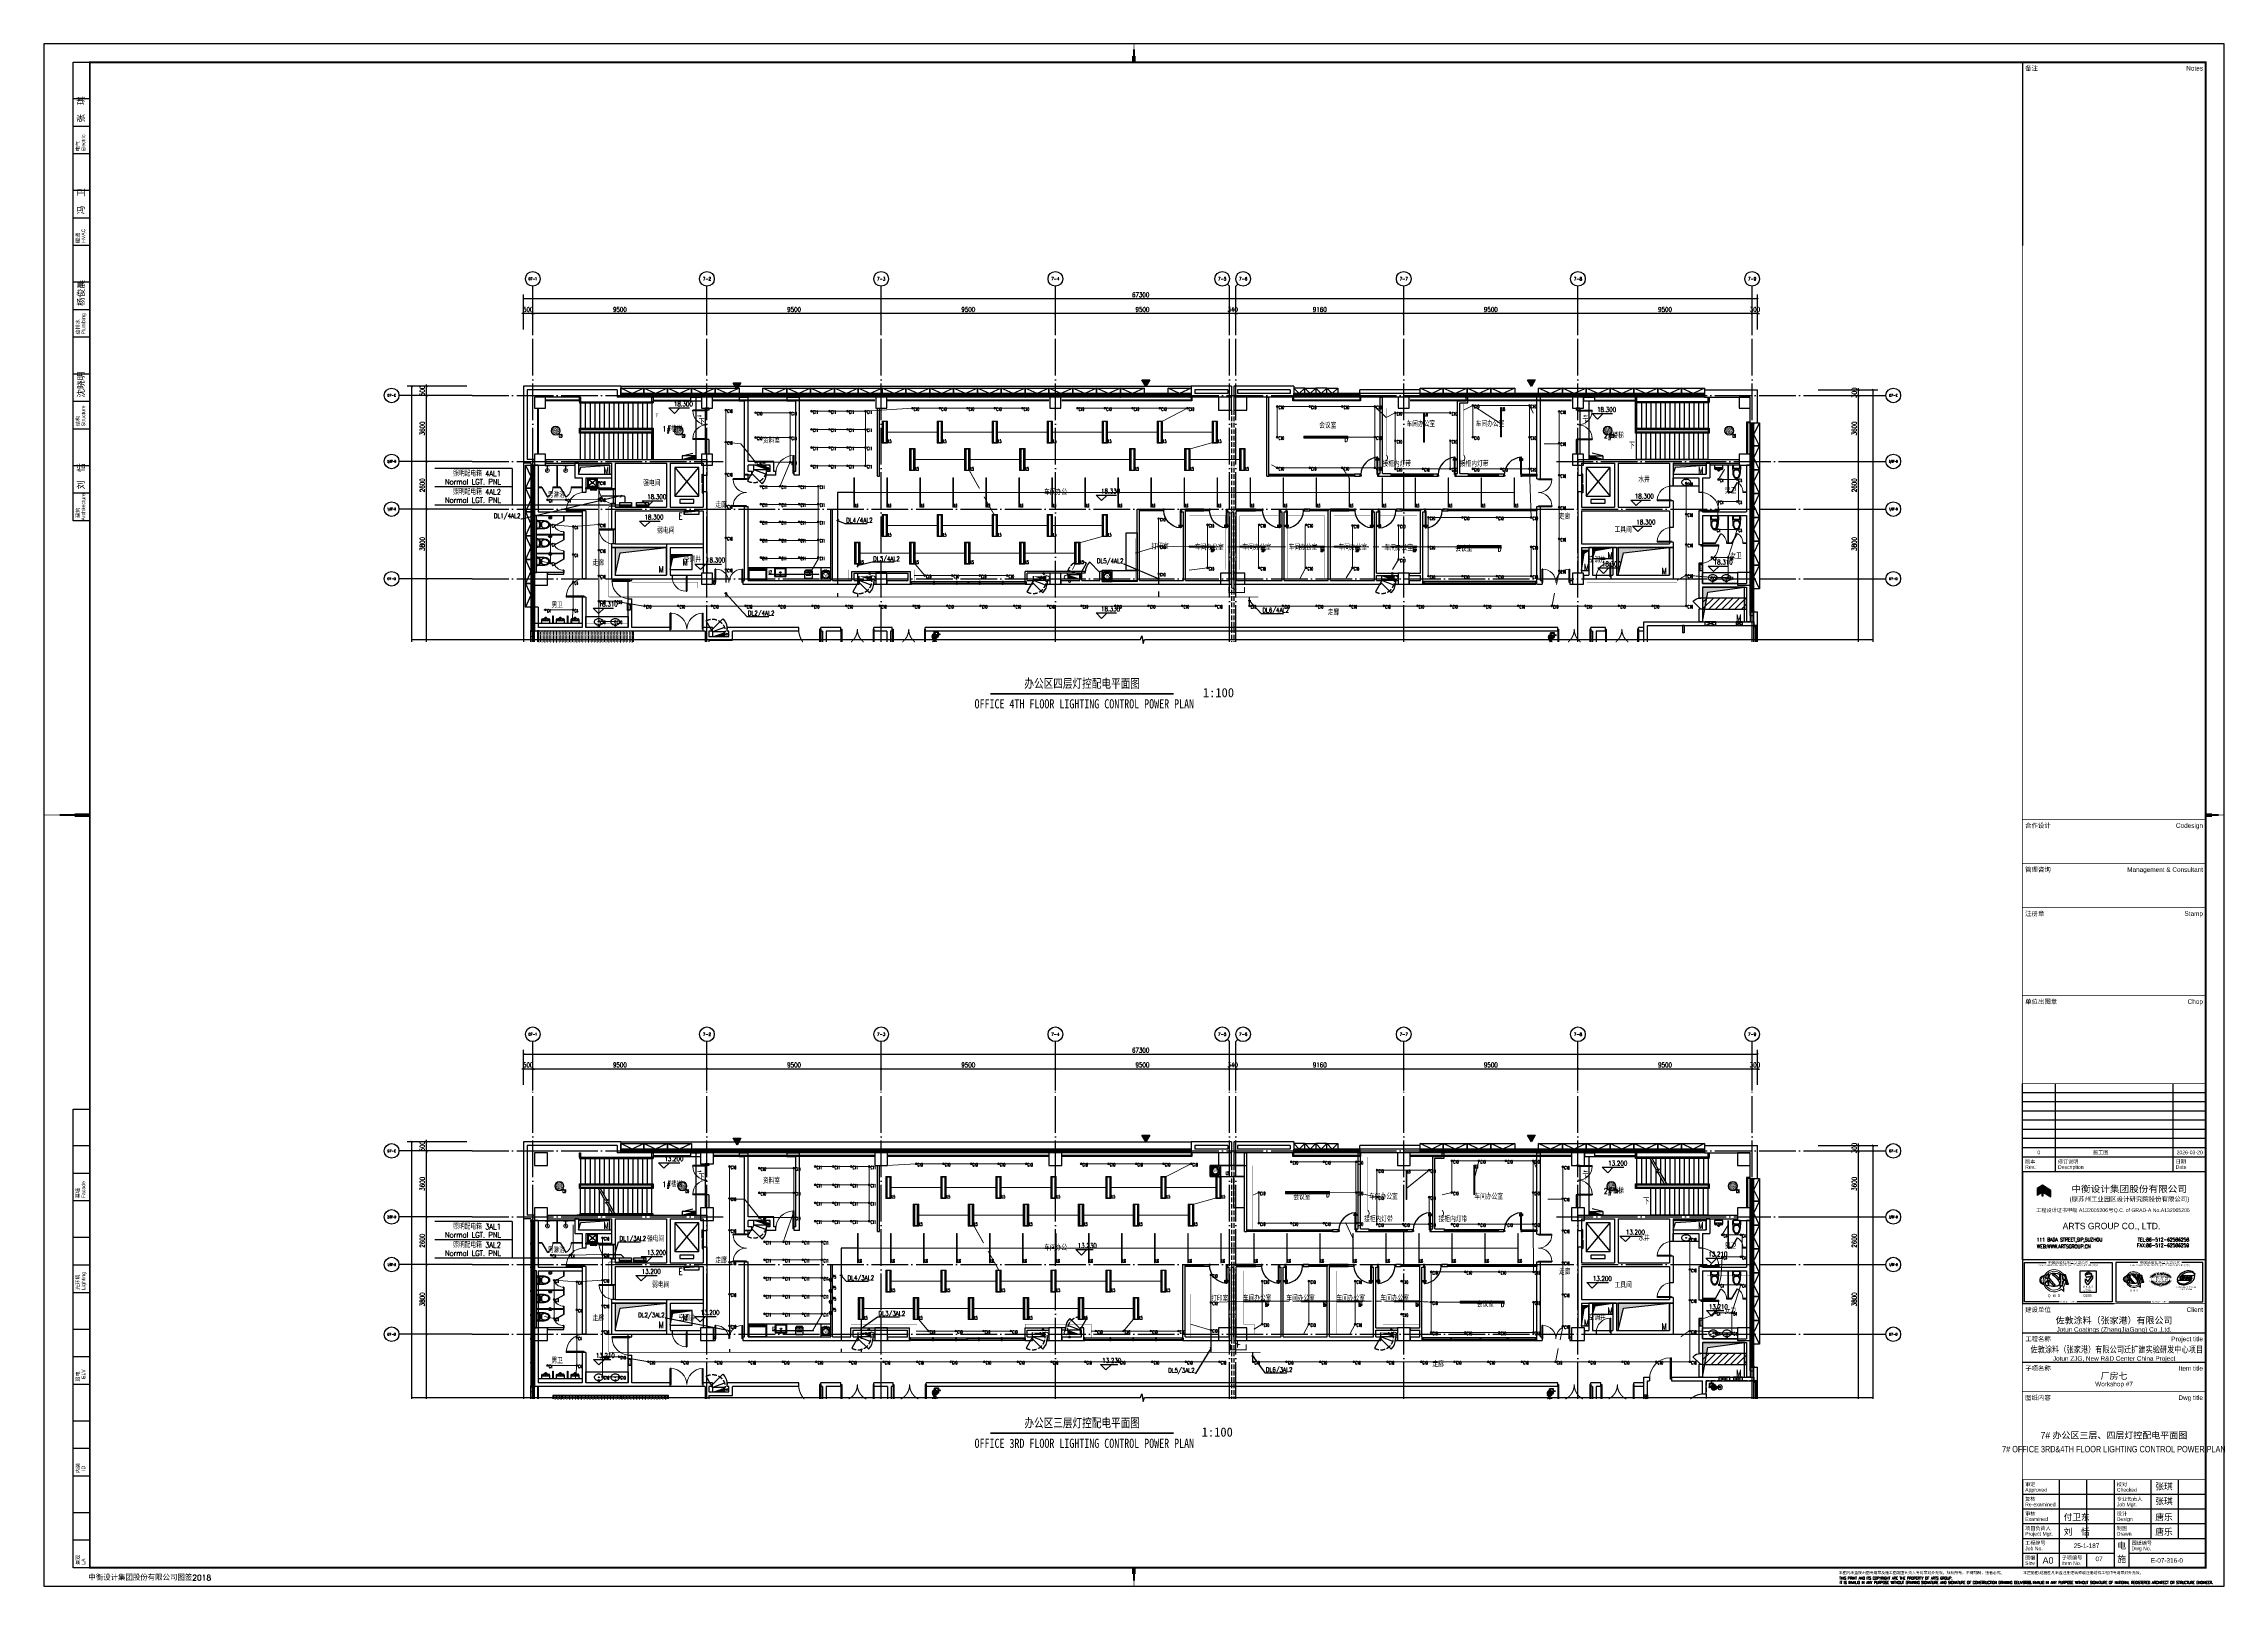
# Model space of a CAD drawing. Extents: x -621157 to 1764546, y -106808 to 741893.
# Drawn here: x 514390 to 633325, y 79584 to 163719 of the extents above; entities that cross this region are included whole.
import ezdxf
from ezdxf import colors
from ezdxf.entities.mleader import LeaderData, LeaderLine
from ezdxf.enums import TextEntityAlignment as Align
from ezdxf.math import Vec2, Vec3
from ezdxf.xclip import XClip

# ---------------------------------------------------------------- set-up
doc = ezdxf.new("R2010")
doc.units = 0
doc.header["$LTSCALE"] = 1000
doc.header["$MEASUREMENT"] = 0
doc.header["$XCLIPFRAME"] = 0
for name, pattern in [('DOT', [6.35, 0, -6.35]), ('XREF-A-101-平面图_t3$0$__DASH', [0.35, 0.25, -0.1]), ('XREF-A-101-平面图_t3$0$DASH', [0.35, 0.25, -0.1]), ('XREF-A-101-平面图_t3$0$DOTE', [2.42, 2, -0.2, 0.02, -0.2])]:
    doc.linetypes.add(name, pattern=pattern)
for name, color, linetype in [('0-底图', 7, 'Continuous'), ('A-DIVISION', 3, 'Continuous'), ('A0-Verital$0$A1-Verital2$0$TK-WHITE', 7, 'Continuous'), ('A0-Verital$0$TK-BLUE', 7, 'Continuous'), ('A0-Verital$0$TK-WHITE', 7, 'Continuous'), ('AXIS_TEXT', 7, 'Continuous'), ('EQUIP', 3, 'Continuous'), ('SIG_TEXT', 2, 'Continuous'), ('TK-BLUE', 7, 'Continuous'), ('TK-WHITE', 7, 'Continuous'), ('WIRE-照明', 4, 'Continuous'), ('XREF-A-101-平面图_t3$0$1212121', 8, 'Continuous'), ('XREF-A-101-平面图_t3$0$A-ABOVE', 8, 'XREF-A-101-平面图_t3$0$DASH'), ('XREF-A-101-平面图_t3$0$A-ANNO-CUTL', 8, 'Continuous'), ('XREF-A-101-平面图_t3$0$A-ANNO-IDEN', 8, 'Continuous'), ('XREF-A-101-平面图_t3$0$A-COLUMN', 8, 'Continuous'), ('XREF-A-101-平面图_t3$0$A-CURTWALL', 8, 'Continuous'), ('XREF-A-101-平面图_t3$0$A-DIM_ELEV', 8, 'Continuous'), ('XREF-A-101-平面图_t3$0$A-DIM_LEAD', 3, 'Continuous'), ('XREF-A-101-平面图_t3$0$A-DOTE', 8, 'Continuous'), ('XREF-A-101-平面图_t3$0$A-DRWD', 8, 'Continuous'), ('XREF-A-101-平面图_t3$0$A-DRWD-TEXT', 8, 'Continuous'), ('XREF-A-101-平面图_t3$0$A-GROUND', 8, 'Continuous'), ('XREF-A-101-平面图_t3$0$A-HANDRAIL', 8, 'Continuous'), ('XREF-A-101-平面图_t3$0$A-LEAD-AROW', 8, 'Continuous'), ('XREF-A-101-平面图_t3$0$A-LVTRY', 8, 'Continuous'), ('XREF-A-101-平面图_t3$0$A-PUB-TEXT', 8, 'Continuous'), ('XREF-A-101-平面图_t3$0$A-PUB_HATCH', 8, 'Continuous'), ('XREF-A-101-平面图_t3$0$A-PUB_TEXT', 7, 'Continuous'), ('XREF-A-101-平面图_t3$0$A-RAIL', 8, 'Continuous'), ('XREF-A-101-平面图_t3$0$A-ROOF', 8, 'Continuous'), ('XREF-A-101-平面图_t3$0$A-roof-water', 8, 'Continuous'), ('XREF-A-101-平面图_t3$0$A-ROOM-CH', 8, 'Continuous'), ('XREF-A-101-平面图_t3$0$A-SEE', 8, 'Continuous'), ('XREF-A-101-平面图_t3$0$A-STAIR', 8, 'Continuous'), ('XREF-A-101-平面图_t3$0$A-SURFACE', 8, 'Continuous'), ('XREF-A-101-平面图_t3$0$A-WALL', 8, 'Continuous'), ('XREF-A-101-平面图_t3$0$A-WALL-FILL', 8, 'Continuous'), ('XREF-A-101-平面图_t3$0$A-WINDOW', 8, 'Continuous'), ('XREF-A-101-平面图_t3$0$A-工艺设备', 8, 'Continuous'), ('XREF-A-101-平面图_t3$0$A-开启符号', 8, 'Continuous'), ('XREF-A-101-平面图_t3$0$A-电动高窗', 161, 'Continuous'), ('XREF-A-101-平面图_t3$0$A-背衬铝板', 8, 'Continuous'), ('XREF-A-101-平面图_t3$0$AXIS', 8, 'Continuous'), ('XREF-A-101-平面图_t3$0$COLU_DIM', 8, 'Continuous'), ('XREF-A-101-平面图_t3$0$COLUMN', 8, 'Continuous'), ('XREF-A-101-平面图_t3$0$DIM_SYMB', 8, 'Continuous'), ('XREF-A-101-平面图_t3$0$DOOR-INF', 8, 'Continuous'), ('XREF-A-101-平面图_t3$0$E-HOLE', 8, 'Continuous'), ('XREF-A-101-平面图_t3$0$EQUIP_消火栓', 8, 'Continuous'), ('XREF-A-101-平面图_t3$0$F-B-INF', 8, 'Continuous'), ('XREF-A-101-平面图_t3$0$F-L-INF', 8, 'Continuous'), ('XREF-A-101-平面图_t3$0$GLASS WALL-INF', 8, 'Continuous'), ('XREF-A-101-平面图_t3$0$GROUND', 8, 'Continuous'), ('XREF-A-101-平面图_t3$0$HANDRAIL', 8, 'Continuous'), ('XREF-A-101-平面图_t3$0$I-FLOORING', 8, 'Continuous'), ('XREF-A-101-平面图_t3$0$I-FURNITURE', 8, 'Continuous'), ('XREF-A-101-平面图_t3$0$I-LVTRY', 8, 'Continuous'), ('XREF-A-101-平面图_t3$0$I-LVTRY-H', 8, 'Continuous'), ('XREF-A-101-平面图_t3$0$I-SURFACE', 8, 'Continuous'), ('XREF-A-101-平面图_t3$0$I-WALL-GYPSUM', 8, 'Continuous'), ('XREF-A-101-平面图_t3$0$I-玻璃隔断', 8, 'Continuous'), ('XREF-A-101-平面图_t3$0$LVTRY', 8, 'Continuous'), ('XREF-A-101-平面图_t3$0$M-HOLE', 8, 'Continuous'), ('XREF-A-101-平面图_t3$0$P-EQUIPMENT', 8, 'Continuous'), ('XREF-A-101-平面图_t3$0$P-FOUNDATION', 8, 'XREF-A-101-平面图_t3$0$DASH'), ('XREF-A-101-平面图_t3$0$P-投影', 8, 'Continuous'), ('XREF-A-101-平面图_t3$0$PARTITION-INF', 8, 'Continuous'), ('XREF-A-101-平面图_t3$0$PUB_HATCH', 8, 'Continuous'), ('XREF-A-101-平面图_t3$0$PUB_TEXT', 8, 'Continuous'), ('XREF-A-101-平面图_t3$0$S-COLUMN', 8, 'Continuous'), ('XREF-A-101-平面图_t3$0$SS-COLUMN', 8, 'Continuous'), ('XREF-A-101-平面图_t3$0$STAIR', 8, 'Continuous'), ('XREF-A-101-平面图_t3$0$VPIPE-消防', 8, 'Continuous'), ('XREF-A-101-平面图_t3$0$WALL', 8, 'Continuous'), ('XREF-A-101-平面图_t3$0$win-kq', 8, 'Continuous'), ('XREF-A-101-平面图_t3$0$WINDOW_TEXT', 8, 'Continuous'), ('XREF-A-101-平面图_t3$0$wipess', 8, 'Continuous'), ('XREF-A-101-平面图_t3$0$家具-实验室家具', 8, 'Continuous'), ('XREF-A-101-平面图_t3$0$底图 - 副本$0$PUB_TEXT', 8, 'Continuous'), ('XREF-A-101-平面图_t3$0$建-箭头', 8, 'Continuous'), ('XREF-A-101-平面图_t3$0$水-尺寸', 8, 'Continuous'), ('电-折断线', 3, 'Continuous')]:
    doc.layers.add(name, color=color, linetype=linetype)
doc.layers.add('00-dali线', color=3, linetype='Continuous', true_color=0x00ff00)
for name, color, linetype, lineweight in [('00-照明回路线', 6, 'Continuous', 0), ('CEILING-INF', 4, 'Continuous', 0), ('LIGHT-INF', 6, 'Continuous', 0), ('XREF-A-101-平面图_t3$0$-DS-厨卫', 8, 'Continuous', 20)]:
    doc.layers.add(name, color=color, linetype=linetype, lineweight=lineweight)
doc.styles.add('A0-Verital$0$A1-Verital2$0$TK_Arial', font='arial.ttf')
doc.styles.add('A0-Verital$0$A1-Verital2$0$TK_Baskerville', font='BASKVILL.TTF')
doc.styles.add('A0-Verital$0$A1-Verital2$0$TK_HZ', font='romans.shx', dxfattribs={"bigfont": 'hztxt.shx'})
doc.styles.add('A0-Verital$0$A1-Verital2$0$TK_宋体', font='')
doc.styles.add('A0-Verital$0$TK-HZ', font='romans.shx', dxfattribs={"bigfont": 'hztxt.shx'})
doc.styles.add('A0-Verital$0$TK_Arial', font='arial.ttf')
doc.styles.add('A0-Verital$0$TK_Baskerville', font='BASKVILL.TTF')
doc.styles.add('A0-Verital$0$TK_HZ', font='romans.shx', dxfattribs={"bigfont": 'hztxt.shx'})
doc.styles.add('A0-Verital$0$TK_宋体', font='STZHONGS.TTF')
doc.styles.add('COMPLEX', font='COMPLEX')
doc.styles.add('DIM_FONT', font='ROMANS', dxfattribs={"width": 0.8, "bigfont": 'HZDXC'})
doc.styles.add('E-FST', font='txt.shx', dxfattribs={"width": 0.75, "height": 250, "bigfont": '@@gbcbig.shx'})
doc.styles.add('HL-LD', font='simsun.ttc', dxfattribs={"height": 500})
doc.styles.add('INF DIM', font='SIMPLEX.SHX', dxfattribs={"width": 0.7, "bigfont": 'hztxt.shx'})
doc.styles.add('ST64S', font='hl-ld.shx', dxfattribs={"bigfont": 'ST64S.shx'})
doc.styles.get("Standard").update_dxf_attribs({"font": 'romans.shx', "bigfont": 'HZDXC.SHX'})
doc.styles.add('TK-HZ', font='romans.shx', dxfattribs={"bigfont": 'hztxt.shx'})
doc.styles.add('TK_Arial', font='arial.ttf')
doc.styles.add('TK_宋体', font='STZHONGS.TTF')
doc.styles.add('XREF-A-101-平面图_t3$0$-HZDXCROMANS', font='ROMANS.shx', dxfattribs={"bigfont": 'HZDXC.shx'})
doc.styles.add('XREF-A-101-平面图_t3$0$69F Layout plan$0$Standard', font='arial.ttf', dxfattribs={"width": 0.8})
doc.styles.add('XREF-A-101-平面图_t3$0$_TCH_DIM', font='SIMPLEX', dxfattribs={"bigfont": 'GBCBIG'})
doc.styles.add('XREF-A-101-平面图_t3$0$A-101-0-A-106-0(平面图）最终版参照底图_t3$0$XZC', font='simsun.ttc', dxfattribs={"width": 0.8})
doc.styles.add('XREF-A-101-平面图_t3$0$A-AXIS-LABEL', font='COMPLEX', dxfattribs={"bigfont": 'GBCBIG'})
doc.styles.add('XREF-A-101-平面图_t3$0$A-DIM_T3', font='SIMPLEX', dxfattribs={"width": 0.705882, "bigfont": 'GBCBIG'})
doc.styles.add('XREF-A-101-平面图_t3$0$A-STANDARD', font='SIMPLEX', dxfattribs={"bigfont": 'GBCBIG'})
doc.styles.add('XREF-A-101-平面图_t3$0$A-WIN-LABEL', font='SIMPLEX', dxfattribs={"bigfont": 'GBCBIG'})
doc.styles.add('XREF-A-101-平面图_t3$0$hzdxcROMANS', font='ROMANS', dxfattribs={"width": 0.8, "bigfont": 'HZDXC'})
doc.styles.add('XREF-A-101-平面图_t3$0$ROMANS', font='romans.shx')
doc.styles.add('XREF-A-101-平面图_t3$0$Standard', font='gbenor.shx', dxfattribs={"bigfont": 'gbcbig.shx'})
doc.styles.add('XREF-A-101-平面图_t3$0$底图 - 副本$0$_TCH_DIM', font='SIMPLEX', dxfattribs={"bigfont": 'GBCBIG'})
doc.styles.get('A0-Verital$0$A1-Verital2$0$TK_宋体').set_extended_font_data('STZhongsong')
doc.linetypes.add('LED', pattern='A,6,-3.5,["LED",Standard,S=2.54,R=0,X=-2.54,Y=-1.27],-4.8', length=14.3)
doc.dimstyles.get("Standard").update_dxf_attribs({"dimscale": 100, "dimtxt": 3.5, "dimasz": 1, "dimexe": 2.5, "dimexo": 3, "dimgap": 1.5, "dimtad": 1, "dimdec": 0, "dimzin": 0, "dimdsep": 46, "dimtxsty": 'Standard', "dimblk": 'ARCHTICK', "dimcen": 0.09, "dimadec": 0, "dimazin": 0, "dimtfac": 1, "dimtdec": 0, "dimtix": 1, "dimtmove": 2, "dimatfit": 3, "dimfxl": 0, "dimtolj": 1, "dimtzin": 0, "dimarcsym": 0})
doc.dimstyles.new('XREF-A-101-平面图_t3$0$A-DIM-100', dxfattribs={"dimscale": 100, "dimtxt": 2.55, "dimasz": 1, "dimexe": 2.5, "dimexo": 3, "dimgap": 1, "dimtad": 1, "dimdec": 0, "dimzin": 0, "dimdsep": 46, "dimtxsty": 'XREF-A-101-平面图_t3$0$A-DIM_T3', "dimblk": 'XREF-A-101-平面图_t3$0$_ArchTick', "dimcen": 0.09, "dimclrt": 7, "dimazin": 2, "dimtfac": 1, "dimtdec": 0, "dimtix": 1, "dimtmove": 2, "dimatfit": 3, "dimfxl": 0, "dimtolj": 1, "dimtzin": 0, "dimarcsym": 0})
doc.dimstyles.new('XREF-A-101-平面图_t3$0$A-DIM-ANGLE-50', dxfattribs={"dimscale": 50, "dimtxt": 2.975, "dimasz": 2, "dimexe": 2.5, "dimexo": 3, "dimgap": 1, "dimtad": 3, "dimdec": 0, "dimzin": 0, "dimdsep": 46, "dimtxsty": 'XREF-A-101-平面图_t3$0$A-DIM_T3', "dimcen": 0.09, "dimclrt": 7, "dimazin": 2, "dimtfac": 1, "dimtdec": 0, "dimtix": 1, "dimtmove": 2, "dimatfit": 3, "dimfxl": 0, "dimtolj": 1, "dimtzin": 0, "dimarcsym": 0})

# ---------------------------------------------------------------- blocks, each defined once
blk = doc.blocks.new('XREF-A-101-平面图_t3$0$_ArchTick')
at = {"color": 0, "linetype": 'ByBlock', "const_width": 0.4}
blk.add_lwpolyline([(-0.5, -0.5), (0.5, 0.5)], dxfattribs=at)
blk = doc.blocks.new('*D25383')
at = {"layer": 'Defpoints', "color": 0}
for p in [(-5800, 0), (-3300, 0), (-3300, -300)]:
    blk.add_point(p, dxfattribs=at)
at = {"layer": 'XREF-A-101-平面图_t3$0$AXIS', "color": 0, "lineweight": -2}
for p, q in [((-3600, 0), (-6050, 0)), ((-5800, 0), (-5800, 100)), ((-5800, -300), (-5800, 0)), ((-3600, -300), (-6050, -300)), ((-5800, -300), (-5800, -400))]:
    blk.add_line(p, q, dxfattribs=at)
at = {"layer": 'XREF-A-101-平面图_t3$0$AXIS', "color": 0, "linetype": 'ByBlock', "lineweight": -2, "xscale": 100, "yscale": 100, "zscale": 100}
for p, rotation in [((-5800, 0), 270), ((-5800, -300), 90)]:
    blk.add_blockref('XREF-A-101-平面图_t3$0$_ArchTick', p, dxfattribs=dict(at, rotation=rotation))
at = {"layer": 'XREF-A-101-平面图_t3$0$AXIS', "color": 7, "insert": (-6028, -150), "char_height": 255, "attachment_point": 5, "rotation": 90, "style": 'XREF-A-101-平面图_t3$0$A-DIM_T3'}
blk.add_mtext('\\A1;300', dxfattribs=at)
blk = doc.blocks.new('*D25384')
at = {"layer": 'Defpoints', "color": 0}
for p in [(-5800, 3300), (-3300, 3300), (-3300, 0)]:
    blk.add_point(p, dxfattribs=at)
at = {"layer": 'XREF-A-101-平面图_t3$0$AXIS', "color": 0, "lineweight": -2}
for p, q in [((-3600, 3300), (-6050, 3300)), ((-5800, 0), (-5800, 3300)), ((-3600, 0), (-6050, 0))]:
    blk.add_line(p, q, dxfattribs=at)
at = {"layer": 'XREF-A-101-平面图_t3$0$AXIS', "color": 0, "linetype": 'ByBlock', "lineweight": -2, "xscale": 100, "yscale": 100, "zscale": 100}
for p, rotation in [((-5800, 3300), 90), ((-5800, 0), 270)]:
    blk.add_blockref('XREF-A-101-平面图_t3$0$_ArchTick', p, dxfattribs=dict(at, rotation=rotation))
at = {"layer": 'XREF-A-101-平面图_t3$0$AXIS', "color": 7, "insert": (-6028, 1650), "char_height": 255, "attachment_point": 5, "rotation": 90, "style": 'XREF-A-101-平面图_t3$0$A-DIM_T3'}
blk.add_mtext('\\A1;3300', dxfattribs=at)
blk = doc.blocks.new('*D25385')
at = {"layer": 'Defpoints', "color": 0}
for p in [(-5800, 10000), (-3300, 10000), (-3300, 3300)]:
    blk.add_point(p, dxfattribs=at)
at = {"layer": 'XREF-A-101-平面图_t3$0$AXIS', "color": 0, "lineweight": -2}
for p, q in [((-3600, 10000), (-6050, 10000)), ((-5800, 3300), (-5800, 10000)), ((-3600, 3300), (-6050, 3300))]:
    blk.add_line(p, q, dxfattribs=at)
at = {"layer": 'XREF-A-101-平面图_t3$0$AXIS', "color": 0, "linetype": 'ByBlock', "lineweight": -2, "xscale": 100, "yscale": 100, "zscale": 100}
for p, rotation in [((-5800, 10000), 90), ((-5800, 3300), 270)]:
    blk.add_blockref('XREF-A-101-平面图_t3$0$_ArchTick', p, dxfattribs=dict(at, rotation=rotation))
at = {"layer": 'XREF-A-101-平面图_t3$0$AXIS', "color": 7, "insert": (-6028, 6650), "char_height": 255, "attachment_point": 5, "rotation": 90, "style": 'XREF-A-101-平面图_t3$0$A-DIM_T3'}
blk.add_mtext('\\A1;6700', dxfattribs=at)
blk = doc.blocks.new('*D25386')
at = {"layer": 'Defpoints', "color": 0}
for p in [(-5800, 20000), (-3300, 20000), (-3300, 10000)]:
    blk.add_point(p, dxfattribs=at)
at = {"layer": 'XREF-A-101-平面图_t3$0$AXIS', "color": 0, "lineweight": -2}
for p, q in [((-3600, 20000), (-6050, 20000)), ((-5800, 10000), (-5800, 20000)), ((-3600, 10000), (-6050, 10000))]:
    blk.add_line(p, q, dxfattribs=at)
at = {"layer": 'XREF-A-101-平面图_t3$0$AXIS', "color": 0, "linetype": 'ByBlock', "lineweight": -2, "xscale": 100, "yscale": 100, "zscale": 100}
for p, rotation in [((-5800, 20000), 90), ((-5800, 10000), 270)]:
    blk.add_blockref('XREF-A-101-平面图_t3$0$_ArchTick', p, dxfattribs=dict(at, rotation=rotation))
at = {"layer": 'XREF-A-101-平面图_t3$0$AXIS', "color": 7, "insert": (-6028, 15000), "char_height": 255, "attachment_point": 5, "rotation": 90, "style": 'XREF-A-101-平面图_t3$0$A-DIM_T3'}
blk.add_mtext('\\A1;10000', dxfattribs=at)
blk = doc.blocks.new('*D25387')
at = {"layer": 'Defpoints', "color": 0}
for p in [(-5800, 30000), (-3300, 30000), (-3300, 20000)]:
    blk.add_point(p, dxfattribs=at)
at = {"layer": 'XREF-A-101-平面图_t3$0$AXIS', "color": 0, "lineweight": -2}
for p, q in [((-3600, 30000), (-6050, 30000)), ((-5800, 20000), (-5800, 30000)), ((-3600, 20000), (-6050, 20000))]:
    blk.add_line(p, q, dxfattribs=at)
at = {"layer": 'XREF-A-101-平面图_t3$0$AXIS', "color": 0, "linetype": 'ByBlock', "lineweight": -2, "xscale": 100, "yscale": 100, "zscale": 100}
for p, rotation in [((-5800, 30000), 90), ((-5800, 20000), 270)]:
    blk.add_blockref('XREF-A-101-平面图_t3$0$_ArchTick', p, dxfattribs=dict(at, rotation=rotation))
at = {"layer": 'XREF-A-101-平面图_t3$0$AXIS', "color": 7, "insert": (-6028, 25000), "char_height": 255, "attachment_point": 5, "rotation": 90, "style": 'XREF-A-101-平面图_t3$0$A-DIM_T3'}
blk.add_mtext('\\A1;10000', dxfattribs=at)
blk = doc.blocks.new('*D25388')
at = {"layer": 'Defpoints', "color": 0}
for p in [(-5800, 36400), (-3300, 36400), (-3300, 30000)]:
    blk.add_point(p, dxfattribs=at)
at = {"layer": 'XREF-A-101-平面图_t3$0$AXIS', "color": 0, "lineweight": -2}
for p, q in [((-3600, 36400), (-6050, 36400)), ((-5800, 30000), (-5800, 36400)), ((-3600, 30000), (-6050, 30000))]:
    blk.add_line(p, q, dxfattribs=at)
at = {"layer": 'XREF-A-101-平面图_t3$0$AXIS', "color": 0, "linetype": 'ByBlock', "lineweight": -2, "xscale": 100, "yscale": 100, "zscale": 100}
for p, rotation in [((-5800, 36400), 90), ((-5800, 30000), 270)]:
    blk.add_blockref('XREF-A-101-平面图_t3$0$_ArchTick', p, dxfattribs=dict(at, rotation=rotation))
at = {"layer": 'XREF-A-101-平面图_t3$0$AXIS', "color": 7, "insert": (-6028, 33200), "char_height": 255, "attachment_point": 5, "rotation": 90, "style": 'XREF-A-101-平面图_t3$0$A-DIM_T3'}
blk.add_mtext('\\A1;6400', dxfattribs=at)
blk = doc.blocks.new('*D25389')
at = {"layer": 'Defpoints', "color": 0}
for p in [(-5800, 40000), (-3300, 40000), (-3300, 36400)]:
    blk.add_point(p, dxfattribs=at)
at = {"layer": 'XREF-A-101-平面图_t3$0$AXIS', "color": 0, "lineweight": -2}
for p, q in [((-3600, 40000), (-6050, 40000)), ((-5800, 36400), (-5800, 40000)), ((-3600, 36400), (-6050, 36400))]:
    blk.add_line(p, q, dxfattribs=at)
at = {"layer": 'XREF-A-101-平面图_t3$0$AXIS', "color": 0, "linetype": 'ByBlock', "lineweight": -2, "xscale": 100, "yscale": 100, "zscale": 100}
for p, rotation in [((-5800, 40000), 90), ((-5800, 36400), 270)]:
    blk.add_blockref('XREF-A-101-平面图_t3$0$_ArchTick', p, dxfattribs=dict(at, rotation=rotation))
at = {"layer": 'XREF-A-101-平面图_t3$0$AXIS', "color": 7, "insert": (-6028, 38200), "char_height": 255, "attachment_point": 5, "rotation": 90, "style": 'XREF-A-101-平面图_t3$0$A-DIM_T3'}
blk.add_mtext('\\A1;3600', dxfattribs=at)
blk = doc.blocks.new('*D25390')
at = {"layer": 'Defpoints', "color": 0}
for p in [(-5800, 40300), (-3300, 40300), (-3300, 40000)]:
    blk.add_point(p, dxfattribs=at)
at = {"layer": 'XREF-A-101-平面图_t3$0$AXIS', "color": 0, "lineweight": -2}
for p, q in [((-3600, 40300), (-6050, 40300)), ((-3600, 40000), (-6050, 40000)), ((-5800, 40300), (-5800, 40400)), ((-5800, 40000), (-5800, 40300)), ((-5800, 40000), (-5800, 39900))]:
    blk.add_line(p, q, dxfattribs=at)
at = {"layer": 'XREF-A-101-平面图_t3$0$AXIS', "color": 0, "linetype": 'ByBlock', "lineweight": -2, "xscale": 100, "yscale": 100, "zscale": 100}
for p, rotation in [((-5800, 40300), 270), ((-5800, 40000), 90)]:
    blk.add_blockref('XREF-A-101-平面图_t3$0$_ArchTick', p, dxfattribs=dict(at, rotation=rotation))
at = {"layer": 'XREF-A-101-平面图_t3$0$AXIS', "color": 7, "insert": (-6028, 40150), "char_height": 255, "attachment_point": 5, "rotation": 90, "style": 'XREF-A-101-平面图_t3$0$A-DIM_T3'}
blk.add_mtext('\\A1;300', dxfattribs=at)
blk = doc.blocks.new('*D25391')
at = {"layer": 'Defpoints', "color": 0}
for p in [(69800, 40100), (73100, 40100), (69800, -300)]:
    blk.add_point(p, dxfattribs=at)
at = {"layer": 'XREF-A-101-平面图_t3$0$AXIS', "color": 0, "lineweight": -2}
for p, q in [((70100, 40100), (73350, 40100)), ((73100, -300), (73100, 40100)), ((70100, -300), (73350, -300))]:
    blk.add_line(p, q, dxfattribs=at)
at = {"layer": 'XREF-A-101-平面图_t3$0$AXIS', "color": 0, "linetype": 'ByBlock', "lineweight": -2, "xscale": 100, "yscale": 100, "zscale": 100}
for p, rotation in [((73100, 40100), 90), ((73100, -300), 270)]:
    blk.add_blockref('XREF-A-101-平面图_t3$0$_ArchTick', p, dxfattribs=dict(at, rotation=rotation))
at = {"layer": 'XREF-A-101-平面图_t3$0$AXIS', "color": 7, "insert": (72873, 19900), "char_height": 255, "attachment_point": 5, "rotation": 90, "style": 'XREF-A-101-平面图_t3$0$A-DIM_T3'}
blk.add_mtext('\\A1;40400', dxfattribs=at)
blk = doc.blocks.new('_AXISO')
blk.add_circle((0, 0), 0.5)
at = {"layer": 'AXIS_TEXT', "style": 'COMPLEX'}
blk.add_attdef('A', text='', height=0.56, dxfattribs=at).set_placement((-0.25, -0.28), (0.25, -0.28), align=Align.FIT)
blk = doc.blocks.new('*D25392')
at = {"layer": 'Defpoints', "color": 0}
for p in [(-6600, 40300), (-3300, 40300), (-3300, -300)]:
    blk.add_point(p, dxfattribs=at)
at = {"layer": 'XREF-A-101-平面图_t3$0$AXIS', "color": 0, "lineweight": -2}
for p, q in [((-3600, 40300), (-6850, 40300)), ((-6600, -300), (-6600, 40300)), ((-3600, -300), (-6850, -300))]:
    blk.add_line(p, q, dxfattribs=at)
at = {"layer": 'XREF-A-101-平面图_t3$0$AXIS', "color": 0, "linetype": 'ByBlock', "lineweight": -2, "xscale": 100, "yscale": 100, "zscale": 100}
for p, rotation in [((-6600, 40300), 90), ((-6600, -300), 270)]:
    blk.add_blockref('XREF-A-101-平面图_t3$0$_ArchTick', p, dxfattribs=dict(at, rotation=rotation))
at = {"layer": 'XREF-A-101-平面图_t3$0$AXIS', "color": 7, "insert": (-6828, 20000), "char_height": 255, "attachment_point": 5, "rotation": 90, "style": 'XREF-A-101-平面图_t3$0$A-DIM_T3'}
blk.add_mtext('\\A1;40600', dxfattribs=at)
blk = doc.blocks.new('*D25393')
at = {"layer": 'Defpoints', "color": 0}
for p in [(69800, 0), (72300, 0), (69800, -300)]:
    blk.add_point(p, dxfattribs=at)
at = {"layer": 'XREF-A-101-平面图_t3$0$AXIS', "color": 0, "lineweight": -2}
for p, q in [((70100, 0), (72550, 0)), ((72300, 0), (72300, 100)), ((72300, -300), (72300, 0)), ((70100, -300), (72550, -300)), ((72300, -300), (72300, -400))]:
    blk.add_line(p, q, dxfattribs=at)
at = {"layer": 'XREF-A-101-平面图_t3$0$AXIS', "color": 0, "linetype": 'ByBlock', "lineweight": -2, "xscale": 100, "yscale": 100, "zscale": 100}
for p, rotation in [((72300, 0), 270), ((72300, -300), 90)]:
    blk.add_blockref('XREF-A-101-平面图_t3$0$_ArchTick', p, dxfattribs=dict(at, rotation=rotation))
at = {"layer": 'XREF-A-101-平面图_t3$0$AXIS', "color": 7, "insert": (72073, -150), "char_height": 255, "attachment_point": 5, "rotation": 90, "style": 'XREF-A-101-平面图_t3$0$A-DIM_T3'}
blk.add_mtext('\\A1;300', dxfattribs=at)
blk = doc.blocks.new('*D25394')
at = {"layer": 'Defpoints', "color": 0}
for p in [(69800, 10000), (72300, 10000), (69800, 0)]:
    blk.add_point(p, dxfattribs=at)
at = {"layer": 'XREF-A-101-平面图_t3$0$AXIS', "color": 0, "lineweight": -2}
for p, q in [((70100, 10000), (72550, 10000)), ((72300, 0), (72300, 10000)), ((70100, 0), (72550, 0))]:
    blk.add_line(p, q, dxfattribs=at)
at = {"layer": 'XREF-A-101-平面图_t3$0$AXIS', "color": 0, "linetype": 'ByBlock', "lineweight": -2, "xscale": 100, "yscale": 100, "zscale": 100}
for p, rotation in [((72300, 10000), 90), ((72300, 0), 270)]:
    blk.add_blockref('XREF-A-101-平面图_t3$0$_ArchTick', p, dxfattribs=dict(at, rotation=rotation))
at = {"layer": 'XREF-A-101-平面图_t3$0$AXIS', "color": 7, "insert": (72073, 5000), "char_height": 255, "attachment_point": 5, "rotation": 90, "style": 'XREF-A-101-平面图_t3$0$A-DIM_T3'}
blk.add_mtext('\\A1;10000', dxfattribs=at)
blk = doc.blocks.new('*D25395')
at = {"layer": 'Defpoints', "color": 0}
for p in [(69800, 20000), (72300, 20000), (69800, 10000)]:
    blk.add_point(p, dxfattribs=at)
at = {"layer": 'XREF-A-101-平面图_t3$0$AXIS', "color": 0, "lineweight": -2}
for p, q in [((70100, 20000), (72550, 20000)), ((72300, 10000), (72300, 20000)), ((70100, 10000), (72550, 10000))]:
    blk.add_line(p, q, dxfattribs=at)
at = {"layer": 'XREF-A-101-平面图_t3$0$AXIS', "color": 0, "linetype": 'ByBlock', "lineweight": -2, "xscale": 100, "yscale": 100, "zscale": 100}
for p, rotation in [((72300, 20000), 90), ((72300, 10000), 270)]:
    blk.add_blockref('XREF-A-101-平面图_t3$0$_ArchTick', p, dxfattribs=dict(at, rotation=rotation))
at = {"layer": 'XREF-A-101-平面图_t3$0$AXIS', "color": 7, "insert": (72073, 15000), "char_height": 255, "attachment_point": 5, "rotation": 90, "style": 'XREF-A-101-平面图_t3$0$A-DIM_T3'}
blk.add_mtext('\\A1;10000', dxfattribs=at)
blk = doc.blocks.new('*D25396')
at = {"layer": 'Defpoints', "color": 0}
for p in [(69800, 30000), (72300, 30000), (69800, 20000)]:
    blk.add_point(p, dxfattribs=at)
at = {"layer": 'XREF-A-101-平面图_t3$0$AXIS', "color": 0, "lineweight": -2}
for p, q in [((70100, 30000), (72550, 30000)), ((72300, 20000), (72300, 30000)), ((70100, 20000), (72550, 20000))]:
    blk.add_line(p, q, dxfattribs=at)
at = {"layer": 'XREF-A-101-平面图_t3$0$AXIS', "color": 0, "linetype": 'ByBlock', "lineweight": -2, "xscale": 100, "yscale": 100, "zscale": 100}
for p, rotation in [((72300, 30000), 90), ((72300, 20000), 270)]:
    blk.add_blockref('XREF-A-101-平面图_t3$0$_ArchTick', p, dxfattribs=dict(at, rotation=rotation))
at = {"layer": 'XREF-A-101-平面图_t3$0$AXIS', "color": 7, "insert": (72073, 25000), "char_height": 255, "attachment_point": 5, "rotation": 90, "style": 'XREF-A-101-平面图_t3$0$A-DIM_T3'}
blk.add_mtext('\\A1;10000', dxfattribs=at)
blk = doc.blocks.new('*D25397')
at = {"layer": 'Defpoints', "color": 0}
for p in [(69800, 36400), (72300, 36400), (69800, 30000)]:
    blk.add_point(p, dxfattribs=at)
at = {"layer": 'XREF-A-101-平面图_t3$0$AXIS', "color": 0, "lineweight": -2}
for p, q in [((70100, 36400), (72550, 36400)), ((72300, 30000), (72300, 36400)), ((70100, 30000), (72550, 30000))]:
    blk.add_line(p, q, dxfattribs=at)
at = {"layer": 'XREF-A-101-平面图_t3$0$AXIS', "color": 0, "linetype": 'ByBlock', "lineweight": -2, "xscale": 100, "yscale": 100, "zscale": 100}
for p, rotation in [((72300, 36400), 90), ((72300, 30000), 270)]:
    blk.add_blockref('XREF-A-101-平面图_t3$0$_ArchTick', p, dxfattribs=dict(at, rotation=rotation))
at = {"layer": 'XREF-A-101-平面图_t3$0$AXIS', "color": 7, "insert": (72073, 33200), "char_height": 255, "attachment_point": 5, "rotation": 90, "style": 'XREF-A-101-平面图_t3$0$A-DIM_T3'}
blk.add_mtext('\\A1;6400', dxfattribs=at)
blk = doc.blocks.new('*D25398')
at = {"layer": 'Defpoints', "color": 0}
for p in [(69800, 40000), (72300, 40000), (69800, 36400)]:
    blk.add_point(p, dxfattribs=at)
at = {"layer": 'XREF-A-101-平面图_t3$0$AXIS', "color": 0, "lineweight": -2}
for p, q in [((70100, 40000), (72550, 40000)), ((72300, 36400), (72300, 40000)), ((70100, 36400), (72550, 36400))]:
    blk.add_line(p, q, dxfattribs=at)
at = {"layer": 'XREF-A-101-平面图_t3$0$AXIS', "color": 0, "linetype": 'ByBlock', "lineweight": -2, "xscale": 100, "yscale": 100, "zscale": 100}
for p, rotation in [((72300, 40000), 90), ((72300, 36400), 270)]:
    blk.add_blockref('XREF-A-101-平面图_t3$0$_ArchTick', p, dxfattribs=dict(at, rotation=rotation))
at = {"layer": 'XREF-A-101-平面图_t3$0$AXIS', "color": 7, "insert": (72073, 38200), "char_height": 255, "attachment_point": 5, "rotation": 90, "style": 'XREF-A-101-平面图_t3$0$A-DIM_T3'}
blk.add_mtext('\\A1;3600', dxfattribs=at)
blk = doc.blocks.new('*D25399')
at = {"layer": 'Defpoints', "color": 0}
for p in [(69800, 40100), (69800, 40000), (72300, 40100)]:
    blk.add_point(p, dxfattribs=at)
at = {"layer": 'XREF-A-101-平面图_t3$0$AXIS', "color": 0, "lineweight": -2}
for p, q in [((70100, 40100), (72550, 40100)), ((70100, 40000), (72550, 40000)), ((72300, 40100), (72300, 40200)), ((72300, 40000), (72300, 40100)), ((72300, 40000), (72300, 39900))]:
    blk.add_line(p, q, dxfattribs=at)
at = {"layer": 'XREF-A-101-平面图_t3$0$AXIS', "color": 0, "linetype": 'ByBlock', "lineweight": -2, "xscale": 100, "yscale": 100, "zscale": 100}
for p, rotation in [((72300, 40100), 270), ((72300, 40000), 90)]:
    blk.add_blockref('XREF-A-101-平面图_t3$0$_ArchTick', p, dxfattribs=dict(at, rotation=rotation))
at = {"layer": 'XREF-A-101-平面图_t3$0$AXIS', "color": 7, "insert": (72073, 40050), "char_height": 255, "attachment_point": 5, "rotation": 90, "style": 'XREF-A-101-平面图_t3$0$A-DIM_T3'}
blk.add_mtext('\\A1;100', dxfattribs=at)
blk = doc.blocks.new('*D25400')
at = {"layer": 'Defpoints', "color": 0}
for p in [(66500, -3300), (66800, -3300), (66500, -5800)]:
    blk.add_point(p, dxfattribs=at)
at = {"layer": 'XREF-A-101-平面图_t3$0$AXIS', "color": 0, "lineweight": -2}
for p, q in [((66500, -3600), (66500, -6050)), ((66800, -3600), (66800, -6050)), ((66500, -5800), (66400, -5800)), ((66800, -5800), (66500, -5800)), ((66800, -5800), (66900, -5800))]:
    blk.add_line(p, q, dxfattribs=at)
at = {"layer": 'XREF-A-101-平面图_t3$0$AXIS', "color": 0, "linetype": 'ByBlock', "lineweight": -2, "xscale": 100, "yscale": 100, "zscale": 100}
blk.add_blockref('XREF-A-101-平面图_t3$0$_ArchTick', (66500, -5800), dxfattribs=at)
at = {"layer": 'XREF-A-101-平面图_t3$0$AXIS', "color": 0, "linetype": 'ByBlock', "lineweight": -2, "xscale": 100, "yscale": 100, "zscale": 100, "rotation": 180}
blk.add_blockref('XREF-A-101-平面图_t3$0$_ArchTick', (66800, -5800), dxfattribs=at)
at = {"layer": 'XREF-A-101-平面图_t3$0$AXIS', "color": 7, "insert": (66650, -5573), "char_height": 255, "attachment_point": 5, "style": 'XREF-A-101-平面图_t3$0$A-DIM_T3'}
blk.add_mtext('\\A1;300', dxfattribs=at)
blk = doc.blocks.new('*D25401')
at = {"layer": 'Defpoints', "color": 0}
for p in [(63200, -3300), (66500, -3300), (63200, -5800)]:
    blk.add_point(p, dxfattribs=at)
at = {"layer": 'XREF-A-101-平面图_t3$0$AXIS', "color": 0, "lineweight": -2}
for p, q in [((63200, -3600), (63200, -6050)), ((66500, -3600), (66500, -6050)), ((66500, -5800), (63200, -5800))]:
    blk.add_line(p, q, dxfattribs=at)
at = {"layer": 'XREF-A-101-平面图_t3$0$AXIS', "color": 0, "linetype": 'ByBlock', "lineweight": -2, "xscale": 100, "yscale": 100, "zscale": 100, "rotation": 180}
blk.add_blockref('XREF-A-101-平面图_t3$0$_ArchTick', (63200, -5800), dxfattribs=at)
at = {"layer": 'XREF-A-101-平面图_t3$0$AXIS', "color": 0, "linetype": 'ByBlock', "lineweight": -2, "xscale": 100, "yscale": 100, "zscale": 100}
blk.add_blockref('XREF-A-101-平面图_t3$0$_ArchTick', (66500, -5800), dxfattribs=at)
at = {"layer": 'XREF-A-101-平面图_t3$0$AXIS', "color": 7, "insert": (64850, -5573), "char_height": 255, "attachment_point": 5, "style": 'XREF-A-101-平面图_t3$0$A-DIM_T3'}
blk.add_mtext('\\A1;3300', dxfattribs=at)
blk = doc.blocks.new('*D25402')
at = {"layer": 'Defpoints', "color": 0}
for p in [(57000, -3300), (63200, -3300), (57000, -5800)]:
    blk.add_point(p, dxfattribs=at)
at = {"layer": 'XREF-A-101-平面图_t3$0$AXIS', "color": 0, "lineweight": -2}
for p, q in [((57000, -3600), (57000, -6050)), ((63200, -3600), (63200, -6050)), ((63200, -5800), (57000, -5800))]:
    blk.add_line(p, q, dxfattribs=at)
at = {"layer": 'XREF-A-101-平面图_t3$0$AXIS', "color": 0, "linetype": 'ByBlock', "lineweight": -2, "xscale": 100, "yscale": 100, "zscale": 100, "rotation": 180}
blk.add_blockref('XREF-A-101-平面图_t3$0$_ArchTick', (57000, -5800), dxfattribs=at)
at = {"layer": 'XREF-A-101-平面图_t3$0$AXIS', "color": 0, "linetype": 'ByBlock', "lineweight": -2, "xscale": 100, "yscale": 100, "zscale": 100}
blk.add_blockref('XREF-A-101-平面图_t3$0$_ArchTick', (63200, -5800), dxfattribs=at)
at = {"layer": 'XREF-A-101-平面图_t3$0$AXIS', "color": 7, "insert": (60100, -5573), "char_height": 255, "attachment_point": 5, "style": 'XREF-A-101-平面图_t3$0$A-DIM_T3'}
blk.add_mtext('\\A1;6200', dxfattribs=at)
blk = doc.blocks.new('*D25403')
at = {"layer": 'Defpoints', "color": 0}
for p in [(47500, -3300), (57000, -3300), (47500, -5800)]:
    blk.add_point(p, dxfattribs=at)
at = {"layer": 'XREF-A-101-平面图_t3$0$AXIS', "color": 0, "lineweight": -2}
for p, q in [((47500, -3600), (47500, -6050)), ((57000, -3600), (57000, -6050)), ((57000, -5800), (47500, -5800))]:
    blk.add_line(p, q, dxfattribs=at)
at = {"layer": 'XREF-A-101-平面图_t3$0$AXIS', "color": 0, "linetype": 'ByBlock', "lineweight": -2, "xscale": 100, "yscale": 100, "zscale": 100, "rotation": 180}
blk.add_blockref('XREF-A-101-平面图_t3$0$_ArchTick', (47500, -5800), dxfattribs=at)
at = {"layer": 'XREF-A-101-平面图_t3$0$AXIS', "color": 0, "linetype": 'ByBlock', "lineweight": -2, "xscale": 100, "yscale": 100, "zscale": 100}
blk.add_blockref('XREF-A-101-平面图_t3$0$_ArchTick', (57000, -5800), dxfattribs=at)
at = {"layer": 'XREF-A-101-平面图_t3$0$AXIS', "color": 7, "insert": (52250, -5573), "char_height": 255, "attachment_point": 5, "style": 'XREF-A-101-平面图_t3$0$A-DIM_T3'}
blk.add_mtext('\\A1;9500', dxfattribs=at)
blk = doc.blocks.new('*D25404')
at = {"layer": 'Defpoints', "color": 0}
for p in [(38340, -3300), (47500, -3300), (38340, -5800)]:
    blk.add_point(p, dxfattribs=at)
at = {"layer": 'XREF-A-101-平面图_t3$0$AXIS', "color": 0, "lineweight": -2}
for p, q in [((38340, -3600), (38340, -6050)), ((47500, -3600), (47500, -6050)), ((47500, -5800), (38340, -5800))]:
    blk.add_line(p, q, dxfattribs=at)
at = {"layer": 'XREF-A-101-平面图_t3$0$AXIS', "color": 0, "linetype": 'ByBlock', "lineweight": -2, "xscale": 100, "yscale": 100, "zscale": 100, "rotation": 180}
blk.add_blockref('XREF-A-101-平面图_t3$0$_ArchTick', (38340, -5800), dxfattribs=at)
at = {"layer": 'XREF-A-101-平面图_t3$0$AXIS', "color": 0, "linetype": 'ByBlock', "lineweight": -2, "xscale": 100, "yscale": 100, "zscale": 100}
blk.add_blockref('XREF-A-101-平面图_t3$0$_ArchTick', (47500, -5800), dxfattribs=at)
at = {"layer": 'XREF-A-101-平面图_t3$0$AXIS', "color": 7, "insert": (42920, -5573), "char_height": 255, "attachment_point": 5, "style": 'XREF-A-101-平面图_t3$0$A-DIM_T3'}
blk.add_mtext('\\A1;9160', dxfattribs=at)
blk = doc.blocks.new('*D25405')
at = {"layer": 'Defpoints', "color": 0}
for p in [(38000, -3300), (38340, -3300), (38000, -5800)]:
    blk.add_point(p, dxfattribs=at)
at = {"layer": 'XREF-A-101-平面图_t3$0$AXIS', "color": 0, "lineweight": -2}
for p, q in [((38000, -3600), (38000, -6050)), ((38340, -3600), (38340, -6050)), ((38000, -5800), (37900, -5800)), ((38340, -5800), (38000, -5800)), ((38340, -5800), (38440, -5800))]:
    blk.add_line(p, q, dxfattribs=at)
at = {"layer": 'XREF-A-101-平面图_t3$0$AXIS', "color": 0, "linetype": 'ByBlock', "lineweight": -2, "xscale": 100, "yscale": 100, "zscale": 100}
blk.add_blockref('XREF-A-101-平面图_t3$0$_ArchTick', (38000, -5800), dxfattribs=at)
at = {"layer": 'XREF-A-101-平面图_t3$0$AXIS', "color": 0, "linetype": 'ByBlock', "lineweight": -2, "xscale": 100, "yscale": 100, "zscale": 100, "rotation": 180}
blk.add_blockref('XREF-A-101-平面图_t3$0$_ArchTick', (38340, -5800), dxfattribs=at)
at = {"layer": 'XREF-A-101-平面图_t3$0$AXIS', "color": 7, "insert": (38170, -5573), "char_height": 255, "attachment_point": 5, "style": 'XREF-A-101-平面图_t3$0$A-DIM_T3'}
blk.add_mtext('\\A1;340', dxfattribs=at)
blk = doc.blocks.new('*D25406')
at = {"layer": 'Defpoints', "color": 0}
for p in [(28500, -3300), (38000, -3300), (28500, -5800)]:
    blk.add_point(p, dxfattribs=at)
at = {"layer": 'XREF-A-101-平面图_t3$0$AXIS', "color": 0, "lineweight": -2}
for p, q in [((28500, -3600), (28500, -6050)), ((38000, -3600), (38000, -6050)), ((38000, -5800), (28500, -5800))]:
    blk.add_line(p, q, dxfattribs=at)
at = {"layer": 'XREF-A-101-平面图_t3$0$AXIS', "color": 0, "linetype": 'ByBlock', "lineweight": -2, "xscale": 100, "yscale": 100, "zscale": 100, "rotation": 180}
blk.add_blockref('XREF-A-101-平面图_t3$0$_ArchTick', (28500, -5800), dxfattribs=at)
at = {"layer": 'XREF-A-101-平面图_t3$0$AXIS', "color": 0, "linetype": 'ByBlock', "lineweight": -2, "xscale": 100, "yscale": 100, "zscale": 100}
blk.add_blockref('XREF-A-101-平面图_t3$0$_ArchTick', (38000, -5800), dxfattribs=at)
at = {"layer": 'XREF-A-101-平面图_t3$0$AXIS', "color": 7, "insert": (33250, -5573), "char_height": 255, "attachment_point": 5, "style": 'XREF-A-101-平面图_t3$0$A-DIM_T3'}
blk.add_mtext('\\A1;9500', dxfattribs=at)
blk = doc.blocks.new('*D25407')
at = {"layer": 'Defpoints', "color": 0}
for p in [(19000, -3300), (28500, -3300), (19000, -5800)]:
    blk.add_point(p, dxfattribs=at)
at = {"layer": 'XREF-A-101-平面图_t3$0$AXIS', "color": 0, "lineweight": -2}
for p, q in [((19000, -3600), (19000, -6050)), ((28500, -3600), (28500, -6050)), ((28500, -5800), (19000, -5800))]:
    blk.add_line(p, q, dxfattribs=at)
at = {"layer": 'XREF-A-101-平面图_t3$0$AXIS', "color": 0, "linetype": 'ByBlock', "lineweight": -2, "xscale": 100, "yscale": 100, "zscale": 100, "rotation": 180}
blk.add_blockref('XREF-A-101-平面图_t3$0$_ArchTick', (19000, -5800), dxfattribs=at)
at = {"layer": 'XREF-A-101-平面图_t3$0$AXIS', "color": 0, "linetype": 'ByBlock', "lineweight": -2, "xscale": 100, "yscale": 100, "zscale": 100}
blk.add_blockref('XREF-A-101-平面图_t3$0$_ArchTick', (28500, -5800), dxfattribs=at)
at = {"layer": 'XREF-A-101-平面图_t3$0$AXIS', "color": 7, "insert": (23750, -5573), "char_height": 255, "attachment_point": 5, "style": 'XREF-A-101-平面图_t3$0$A-DIM_T3'}
blk.add_mtext('\\A1;9500', dxfattribs=at)
blk = doc.blocks.new('*D25408')
at = {"layer": 'Defpoints', "color": 0}
for p in [(9500, -3300), (19000, -3300), (9500, -5800)]:
    blk.add_point(p, dxfattribs=at)
at = {"layer": 'XREF-A-101-平面图_t3$0$AXIS', "color": 0, "lineweight": -2}
for p, q in [((9500, -3600), (9500, -6050)), ((19000, -3600), (19000, -6050)), ((19000, -5800), (9500, -5800))]:
    blk.add_line(p, q, dxfattribs=at)
at = {"layer": 'XREF-A-101-平面图_t3$0$AXIS', "color": 0, "linetype": 'ByBlock', "lineweight": -2, "xscale": 100, "yscale": 100, "zscale": 100, "rotation": 180}
blk.add_blockref('XREF-A-101-平面图_t3$0$_ArchTick', (9500, -5800), dxfattribs=at)
at = {"layer": 'XREF-A-101-平面图_t3$0$AXIS', "color": 0, "linetype": 'ByBlock', "lineweight": -2, "xscale": 100, "yscale": 100, "zscale": 100}
blk.add_blockref('XREF-A-101-平面图_t3$0$_ArchTick', (19000, -5800), dxfattribs=at)
at = {"layer": 'XREF-A-101-平面图_t3$0$AXIS', "color": 7, "insert": (14250, -5573), "char_height": 255, "attachment_point": 5, "style": 'XREF-A-101-平面图_t3$0$A-DIM_T3'}
blk.add_mtext('\\A1;9500', dxfattribs=at)
blk = doc.blocks.new('*D25409')
at = {"layer": 'Defpoints', "color": 0}
for p in [(0, -3300), (9500, -3300), (0, -5800)]:
    blk.add_point(p, dxfattribs=at)
at = {"layer": 'XREF-A-101-平面图_t3$0$AXIS', "color": 0, "lineweight": -2}
for p, q in [((0, -3600), (0, -6050)), ((9500, -3600), (9500, -6050)), ((9500, -5800), (0, -5800))]:
    blk.add_line(p, q, dxfattribs=at)
at = {"layer": 'XREF-A-101-平面图_t3$0$AXIS', "color": 0, "linetype": 'ByBlock', "lineweight": -2, "xscale": 100, "yscale": 100, "zscale": 100, "rotation": 180}
blk.add_blockref('XREF-A-101-平面图_t3$0$_ArchTick', (0, -5800), dxfattribs=at)
at = {"layer": 'XREF-A-101-平面图_t3$0$AXIS', "color": 0, "linetype": 'ByBlock', "lineweight": -2, "xscale": 100, "yscale": 100, "zscale": 100}
blk.add_blockref('XREF-A-101-平面图_t3$0$_ArchTick', (9500, -5800), dxfattribs=at)
at = {"layer": 'XREF-A-101-平面图_t3$0$AXIS', "color": 7, "insert": (4750, -5573), "char_height": 255, "attachment_point": 5, "style": 'XREF-A-101-平面图_t3$0$A-DIM_T3'}
blk.add_mtext('\\A1;9500', dxfattribs=at)
blk = doc.blocks.new('*D25410')
at = {"layer": 'Defpoints', "color": 0}
for p in [(-300, -3300), (0, -3300), (-300, -5800)]:
    blk.add_point(p, dxfattribs=at)
at = {"layer": 'XREF-A-101-平面图_t3$0$AXIS', "color": 0, "lineweight": -2}
for p, q in [((-300, -3600), (-300, -6050)), ((0, -3600), (0, -6050)), ((-300, -5800), (-400, -5800)), ((0, -5800), (-300, -5800)), ((0, -5800), (100, -5800))]:
    blk.add_line(p, q, dxfattribs=at)
at = {"layer": 'XREF-A-101-平面图_t3$0$AXIS', "color": 0, "linetype": 'ByBlock', "lineweight": -2, "xscale": 100, "yscale": 100, "zscale": 100}
blk.add_blockref('XREF-A-101-平面图_t3$0$_ArchTick', (-300, -5800), dxfattribs=at)
at = {"layer": 'XREF-A-101-平面图_t3$0$AXIS', "color": 0, "linetype": 'ByBlock', "lineweight": -2, "xscale": 100, "yscale": 100, "zscale": 100, "rotation": 180}
blk.add_blockref('XREF-A-101-平面图_t3$0$_ArchTick', (0, -5800), dxfattribs=at)
at = {"layer": 'XREF-A-101-平面图_t3$0$AXIS', "color": 7, "insert": (-150, -5573), "char_height": 255, "attachment_point": 5, "style": 'XREF-A-101-平面图_t3$0$A-DIM_T3'}
blk.add_mtext('\\A1;300', dxfattribs=at)
blk = doc.blocks.new('*D25411')
at = {"layer": 'Defpoints', "color": 0}
for p in [(66500, 44460), (66500, 43300), (66600, 43300)]:
    blk.add_point(p, dxfattribs=at)
at = {"layer": 'XREF-A-101-平面图_t3$0$AXIS', "color": 0, "lineweight": -2}
for p, q in [((66500, 44460), (66400, 44460)), ((66500, 43600), (66500, 44710)), ((66600, 44460), (66500, 44460)), ((66600, 43600), (66600, 44710)), ((66600, 44460), (66700, 44460))]:
    blk.add_line(p, q, dxfattribs=at)
at = {"layer": 'XREF-A-101-平面图_t3$0$AXIS', "color": 0, "linetype": 'ByBlock', "lineweight": -2, "xscale": 100, "yscale": 100, "zscale": 100}
blk.add_blockref('XREF-A-101-平面图_t3$0$_ArchTick', (66500, 44460), dxfattribs=at)
at = {"layer": 'XREF-A-101-平面图_t3$0$AXIS', "color": 0, "linetype": 'ByBlock', "lineweight": -2, "xscale": 100, "yscale": 100, "zscale": 100, "rotation": 180}
blk.add_blockref('XREF-A-101-平面图_t3$0$_ArchTick', (66600, 44460), dxfattribs=at)
at = {"layer": 'XREF-A-101-平面图_t3$0$AXIS', "color": 7, "insert": (66550, 44687), "char_height": 255, "attachment_point": 5, "style": 'XREF-A-101-平面图_t3$0$A-DIM_T3'}
blk.add_mtext('\\A1;100', dxfattribs=at)
blk = doc.blocks.new('*D25412')
at = {"layer": 'Defpoints', "color": 0}
for p in [(57000, 44460), (57000, 43300), (66500, 43300)]:
    blk.add_point(p, dxfattribs=at)
at = {"layer": 'XREF-A-101-平面图_t3$0$AXIS', "color": 0, "lineweight": -2}
for p, q in [((57000, 43600), (57000, 44710)), ((66500, 44460), (57000, 44460)), ((66500, 43600), (66500, 44710))]:
    blk.add_line(p, q, dxfattribs=at)
at = {"layer": 'XREF-A-101-平面图_t3$0$AXIS', "color": 0, "linetype": 'ByBlock', "lineweight": -2, "xscale": 100, "yscale": 100, "zscale": 100, "rotation": 180}
blk.add_blockref('XREF-A-101-平面图_t3$0$_ArchTick', (57000, 44460), dxfattribs=at)
at = {"layer": 'XREF-A-101-平面图_t3$0$AXIS', "color": 0, "linetype": 'ByBlock', "lineweight": -2, "xscale": 100, "yscale": 100, "zscale": 100}
blk.add_blockref('XREF-A-101-平面图_t3$0$_ArchTick', (66500, 44460), dxfattribs=at)
at = {"layer": 'XREF-A-101-平面图_t3$0$AXIS', "color": 7, "insert": (61750, 44687), "char_height": 255, "attachment_point": 5, "style": 'XREF-A-101-平面图_t3$0$A-DIM_T3'}
blk.add_mtext('\\A1;9500', dxfattribs=at)
blk = doc.blocks.new('*D25413')
at = {"layer": 'Defpoints', "color": 0}
for p in [(47500, 44460), (47500, 43300), (57000, 43300)]:
    blk.add_point(p, dxfattribs=at)
at = {"layer": 'XREF-A-101-平面图_t3$0$AXIS', "color": 0, "lineweight": -2}
for p, q in [((47500, 43600), (47500, 44710)), ((57000, 44460), (47500, 44460)), ((57000, 43600), (57000, 44710))]:
    blk.add_line(p, q, dxfattribs=at)
at = {"layer": 'XREF-A-101-平面图_t3$0$AXIS', "color": 0, "linetype": 'ByBlock', "lineweight": -2, "xscale": 100, "yscale": 100, "zscale": 100, "rotation": 180}
blk.add_blockref('XREF-A-101-平面图_t3$0$_ArchTick', (47500, 44460), dxfattribs=at)
at = {"layer": 'XREF-A-101-平面图_t3$0$AXIS', "color": 0, "linetype": 'ByBlock', "lineweight": -2, "xscale": 100, "yscale": 100, "zscale": 100}
blk.add_blockref('XREF-A-101-平面图_t3$0$_ArchTick', (57000, 44460), dxfattribs=at)
at = {"layer": 'XREF-A-101-平面图_t3$0$AXIS', "color": 7, "insert": (52250, 44687), "char_height": 255, "attachment_point": 5, "style": 'XREF-A-101-平面图_t3$0$A-DIM_T3'}
blk.add_mtext('\\A1;9500', dxfattribs=at)
blk = doc.blocks.new('*D25414')
at = {"layer": 'Defpoints', "color": 0}
for p in [(38340, 44460), (38340, 43300), (47500, 43300)]:
    blk.add_point(p, dxfattribs=at)
at = {"layer": 'XREF-A-101-平面图_t3$0$AXIS', "color": 0, "lineweight": -2}
for p, q in [((38340, 43600), (38340, 44710)), ((47500, 44460), (38340, 44460)), ((47500, 43600), (47500, 44710))]:
    blk.add_line(p, q, dxfattribs=at)
at = {"layer": 'XREF-A-101-平面图_t3$0$AXIS', "color": 0, "linetype": 'ByBlock', "lineweight": -2, "xscale": 100, "yscale": 100, "zscale": 100, "rotation": 180}
blk.add_blockref('XREF-A-101-平面图_t3$0$_ArchTick', (38340, 44460), dxfattribs=at)
at = {"layer": 'XREF-A-101-平面图_t3$0$AXIS', "color": 0, "linetype": 'ByBlock', "lineweight": -2, "xscale": 100, "yscale": 100, "zscale": 100}
blk.add_blockref('XREF-A-101-平面图_t3$0$_ArchTick', (47500, 44460), dxfattribs=at)
at = {"layer": 'XREF-A-101-平面图_t3$0$AXIS', "color": 7, "insert": (42920, 44687), "char_height": 255, "attachment_point": 5, "style": 'XREF-A-101-平面图_t3$0$A-DIM_T3'}
blk.add_mtext('\\A1;9160', dxfattribs=at)
blk = doc.blocks.new('*D25415')
at = {"layer": 'Defpoints', "color": 0}
for p in [(38000, 44460), (38000, 43300), (38340, 43300)]:
    blk.add_point(p, dxfattribs=at)
at = {"layer": 'XREF-A-101-平面图_t3$0$AXIS', "color": 0, "lineweight": -2}
for p, q in [((38000, 44460), (37900, 44460)), ((38000, 43600), (38000, 44710)), ((38340, 44460), (38000, 44460)), ((38340, 43600), (38340, 44710)), ((38340, 44460), (38440, 44460))]:
    blk.add_line(p, q, dxfattribs=at)
at = {"layer": 'XREF-A-101-平面图_t3$0$AXIS', "color": 0, "linetype": 'ByBlock', "lineweight": -2, "xscale": 100, "yscale": 100, "zscale": 100}
blk.add_blockref('XREF-A-101-平面图_t3$0$_ArchTick', (38000, 44460), dxfattribs=at)
at = {"layer": 'XREF-A-101-平面图_t3$0$AXIS', "color": 0, "linetype": 'ByBlock', "lineweight": -2, "xscale": 100, "yscale": 100, "zscale": 100, "rotation": 180}
blk.add_blockref('XREF-A-101-平面图_t3$0$_ArchTick', (38340, 44460), dxfattribs=at)
at = {"layer": 'XREF-A-101-平面图_t3$0$AXIS', "color": 7, "insert": (38170, 44687), "char_height": 255, "attachment_point": 5, "style": 'XREF-A-101-平面图_t3$0$A-DIM_T3'}
blk.add_mtext('\\A1;340', dxfattribs=at)
blk = doc.blocks.new('*D25416')
at = {"layer": 'Defpoints', "color": 0}
for p in [(28500, 44460), (28500, 43300), (38000, 43300)]:
    blk.add_point(p, dxfattribs=at)
at = {"layer": 'XREF-A-101-平面图_t3$0$AXIS', "color": 0, "lineweight": -2}
for p, q in [((28500, 43600), (28500, 44710)), ((38000, 44460), (28500, 44460)), ((38000, 43600), (38000, 44710))]:
    blk.add_line(p, q, dxfattribs=at)
at = {"layer": 'XREF-A-101-平面图_t3$0$AXIS', "color": 0, "linetype": 'ByBlock', "lineweight": -2, "xscale": 100, "yscale": 100, "zscale": 100, "rotation": 180}
blk.add_blockref('XREF-A-101-平面图_t3$0$_ArchTick', (28500, 44460), dxfattribs=at)
at = {"layer": 'XREF-A-101-平面图_t3$0$AXIS', "color": 0, "linetype": 'ByBlock', "lineweight": -2, "xscale": 100, "yscale": 100, "zscale": 100}
blk.add_blockref('XREF-A-101-平面图_t3$0$_ArchTick', (38000, 44460), dxfattribs=at)
at = {"layer": 'XREF-A-101-平面图_t3$0$AXIS', "color": 7, "insert": (33250, 44687), "char_height": 255, "attachment_point": 5, "style": 'XREF-A-101-平面图_t3$0$A-DIM_T3'}
blk.add_mtext('\\A1;9500', dxfattribs=at)
blk = doc.blocks.new('*D25417')
at = {"layer": 'Defpoints', "color": 0}
for p in [(19000, 44460), (19000, 43300), (28500, 43300)]:
    blk.add_point(p, dxfattribs=at)
at = {"layer": 'XREF-A-101-平面图_t3$0$AXIS', "color": 0, "lineweight": -2}
for p, q in [((19000, 43600), (19000, 44710)), ((28500, 44460), (19000, 44460)), ((28500, 43600), (28500, 44710))]:
    blk.add_line(p, q, dxfattribs=at)
at = {"layer": 'XREF-A-101-平面图_t3$0$AXIS', "color": 0, "linetype": 'ByBlock', "lineweight": -2, "xscale": 100, "yscale": 100, "zscale": 100, "rotation": 180}
blk.add_blockref('XREF-A-101-平面图_t3$0$_ArchTick', (19000, 44460), dxfattribs=at)
at = {"layer": 'XREF-A-101-平面图_t3$0$AXIS', "color": 0, "linetype": 'ByBlock', "lineweight": -2, "xscale": 100, "yscale": 100, "zscale": 100}
blk.add_blockref('XREF-A-101-平面图_t3$0$_ArchTick', (28500, 44460), dxfattribs=at)
at = {"layer": 'XREF-A-101-平面图_t3$0$AXIS', "color": 7, "insert": (23750, 44687), "char_height": 255, "attachment_point": 5, "style": 'XREF-A-101-平面图_t3$0$A-DIM_T3'}
blk.add_mtext('\\A1;9500', dxfattribs=at)
blk = doc.blocks.new('*D25418')
at = {"layer": 'Defpoints', "color": 0}
for p in [(9500, 44460), (9500, 43300), (19000, 43300)]:
    blk.add_point(p, dxfattribs=at)
at = {"layer": 'XREF-A-101-平面图_t3$0$AXIS', "color": 0, "lineweight": -2}
for p, q in [((9500, 43600), (9500, 44710)), ((19000, 44460), (9500, 44460)), ((19000, 43600), (19000, 44710))]:
    blk.add_line(p, q, dxfattribs=at)
at = {"layer": 'XREF-A-101-平面图_t3$0$AXIS', "color": 0, "linetype": 'ByBlock', "lineweight": -2, "xscale": 100, "yscale": 100, "zscale": 100, "rotation": 180}
blk.add_blockref('XREF-A-101-平面图_t3$0$_ArchTick', (9500, 44460), dxfattribs=at)
at = {"layer": 'XREF-A-101-平面图_t3$0$AXIS', "color": 0, "linetype": 'ByBlock', "lineweight": -2, "xscale": 100, "yscale": 100, "zscale": 100}
blk.add_blockref('XREF-A-101-平面图_t3$0$_ArchTick', (19000, 44460), dxfattribs=at)
at = {"layer": 'XREF-A-101-平面图_t3$0$AXIS', "color": 7, "insert": (14250, 44687), "char_height": 255, "attachment_point": 5, "style": 'XREF-A-101-平面图_t3$0$A-DIM_T3'}
blk.add_mtext('\\A1;9500', dxfattribs=at)
blk = doc.blocks.new('*D25419')
at = {"layer": 'Defpoints', "color": 0}
for p in [(0, 44460), (0, 43300), (9500, 43300)]:
    blk.add_point(p, dxfattribs=at)
at = {"layer": 'XREF-A-101-平面图_t3$0$AXIS', "color": 0, "lineweight": -2}
for p, q in [((0, 43600), (0, 44710)), ((9500, 44460), (0, 44460)), ((9500, 43600), (9500, 44710))]:
    blk.add_line(p, q, dxfattribs=at)
at = {"layer": 'XREF-A-101-平面图_t3$0$AXIS', "color": 0, "linetype": 'ByBlock', "lineweight": -2, "xscale": 100, "yscale": 100, "zscale": 100, "rotation": 180}
blk.add_blockref('XREF-A-101-平面图_t3$0$_ArchTick', (0, 44460), dxfattribs=at)
at = {"layer": 'XREF-A-101-平面图_t3$0$AXIS', "color": 0, "linetype": 'ByBlock', "lineweight": -2, "xscale": 100, "yscale": 100, "zscale": 100}
blk.add_blockref('XREF-A-101-平面图_t3$0$_ArchTick', (9500, 44460), dxfattribs=at)
at = {"layer": 'XREF-A-101-平面图_t3$0$AXIS', "color": 7, "insert": (4750, 44687), "char_height": 255, "attachment_point": 5, "style": 'XREF-A-101-平面图_t3$0$A-DIM_T3'}
blk.add_mtext('\\A1;9500', dxfattribs=at)
blk = doc.blocks.new('*D25420')
at = {"layer": 'Defpoints', "color": 0}
for p in [(-300, 44460), (-300, 43300), (0, 43300)]:
    blk.add_point(p, dxfattribs=at)
at = {"layer": 'XREF-A-101-平面图_t3$0$AXIS', "color": 0, "lineweight": -2}
for p, q in [((-300, 44460), (-400, 44460)), ((-300, 43600), (-300, 44710)), ((0, 44460), (-300, 44460)), ((0, 43600), (0, 44710)), ((0, 44460), (100, 44460))]:
    blk.add_line(p, q, dxfattribs=at)
at = {"layer": 'XREF-A-101-平面图_t3$0$AXIS', "color": 0, "linetype": 'ByBlock', "lineweight": -2, "xscale": 100, "yscale": 100, "zscale": 100}
blk.add_blockref('XREF-A-101-平面图_t3$0$_ArchTick', (-300, 44460), dxfattribs=at)
at = {"layer": 'XREF-A-101-平面图_t3$0$AXIS', "color": 0, "linetype": 'ByBlock', "lineweight": -2, "xscale": 100, "yscale": 100, "zscale": 100, "rotation": 180}
blk.add_blockref('XREF-A-101-平面图_t3$0$_ArchTick', (0, 44460), dxfattribs=at)
at = {"layer": 'XREF-A-101-平面图_t3$0$AXIS', "color": 7, "insert": (-150, 44687), "char_height": 255, "attachment_point": 5, "style": 'XREF-A-101-平面图_t3$0$A-DIM_T3'}
blk.add_mtext('\\A1;300', dxfattribs=at)
blk = doc.blocks.new('*D25421')
at = {"layer": 'Defpoints', "color": 0}
for p in [(-300, -3300), (66800, -3300), (-300, -6600)]:
    blk.add_point(p, dxfattribs=at)
at = {"layer": 'XREF-A-101-平面图_t3$0$AXIS', "color": 0, "lineweight": -2}
for p, q in [((-300, -3600), (-300, -6850)), ((66800, -3600), (66800, -6850)), ((66800, -6600), (-300, -6600))]:
    blk.add_line(p, q, dxfattribs=at)
at = {"layer": 'XREF-A-101-平面图_t3$0$AXIS', "color": 0, "linetype": 'ByBlock', "lineweight": -2, "xscale": 100, "yscale": 100, "zscale": 100, "rotation": 180}
blk.add_blockref('XREF-A-101-平面图_t3$0$_ArchTick', (-300, -6600), dxfattribs=at)
at = {"layer": 'XREF-A-101-平面图_t3$0$AXIS', "color": 0, "linetype": 'ByBlock', "lineweight": -2, "xscale": 100, "yscale": 100, "zscale": 100}
blk.add_blockref('XREF-A-101-平面图_t3$0$_ArchTick', (66800, -6600), dxfattribs=at)
at = {"layer": 'XREF-A-101-平面图_t3$0$AXIS', "color": 7, "insert": (33250, -6373), "char_height": 255, "attachment_point": 5, "style": 'XREF-A-101-平面图_t3$0$A-DIM_T3'}
blk.add_mtext('\\A1;67100', dxfattribs=at)
blk = doc.blocks.new('*D25422')
at = {"layer": 'Defpoints', "color": 0}
for p in [(-300, 45260), (-300, 43300), (66600, 43300)]:
    blk.add_point(p, dxfattribs=at)
at = {"layer": 'XREF-A-101-平面图_t3$0$AXIS', "color": 0, "lineweight": -2}
for p, q in [((-300, 43600), (-300, 45510)), ((66600, 45260), (-300, 45260)), ((66600, 43600), (66600, 45510))]:
    blk.add_line(p, q, dxfattribs=at)
at = {"layer": 'XREF-A-101-平面图_t3$0$AXIS', "color": 0, "linetype": 'ByBlock', "lineweight": -2, "xscale": 100, "yscale": 100, "zscale": 100, "rotation": 180}
blk.add_blockref('XREF-A-101-平面图_t3$0$_ArchTick', (-300, 45260), dxfattribs=at)
at = {"layer": 'XREF-A-101-平面图_t3$0$AXIS', "color": 0, "linetype": 'ByBlock', "lineweight": -2, "xscale": 100, "yscale": 100, "zscale": 100}
blk.add_blockref('XREF-A-101-平面图_t3$0$_ArchTick', (66600, 45260), dxfattribs=at)
at = {"layer": 'XREF-A-101-平面图_t3$0$AXIS', "color": 7, "insert": (33150, 45487), "char_height": 255, "attachment_point": 5, "style": 'XREF-A-101-平面图_t3$0$A-DIM_T3'}
blk.add_mtext('\\A1;66900', dxfattribs=at)
blk = doc.blocks.new('XREF-A-101-平面图_t3$0$G$C869EB286')
at = {"layer": 'XREF-A-101-平面图_t3$0$A-WINDOW'}
h = blk.add_hatch(dxfattribs=at)
h.set_pattern_fill('ANSI31', color=256, scale=25)
h.set_pattern_definition([(45, (-143.957, -89940), (-28.0633, 28.0633), [])])
h.paths.add_polyline_path([(0, 60), (200, 60), (200, 0), (0, 0)])
blk.add_lwpolyline([(0, 60), (200, 60), (200, 0), (0, 0)], close=True, dxfattribs=at)
blk = doc.blocks.new('XREF-A-101-平面图_t3$0$ROOM')
at = {"layer": 'XREF-A-101-平面图_t3$0$A-ROOM-CH', "style": 'XREF-A-101-平面图_t3$0$-HZDXCROMANS', "width": 0.6}
for tag, p in [('中文房间名称', (0, -1000)), ('英文房间名称', (0, -1500))]:
    blk.add_attdef(tag, text='', height=300, dxfattribs=at).set_placement(p, align=Align.CENTER)
blk = doc.blocks.new('XREF-A-101-平面图_t3$0$G$C08075B3F')
at = {"layer": 'XREF-A-101-平面图_t3$0$DIM_SYMB'}
blk.add_lwpolyline([(1950, -1100, 0, 0, 0), (4120, -1100, 80, 0, 0), (4420, -1100, 0, 0, 0)], format="xyseb", dxfattribs=at)
at = {"layer": 'XREF-A-101-平面图_t3$0$STAIR'}
for p, q in [((2020, -350), (4117, -350)), ((2020, -350), (2020, -410)), ((2020, -410), (4152, -410)), ((2080, -350), (4117, -350)), ((2080, -410), (2080, -1790)), ((2340, -410), (2340, -1790)), ((2600, -410), (2600, -1790)), ((2860, -410), (2860, -1790)), ((3120, -410), (3120, -1790)), ((3380, -410), (3380, -1790)), ((3640, -410), (3640, -1790)), ((3900, -410), (3900, -1790)), ((4505, -1022), (4117, -350)), ((4160, -425), (4160, -1790)), ((4420, -875), (4420, -1790)), ((4455, -1195), (4627, -989)), ((4585, -1161), (4455, -1195)), ((4627, -989), (4505, -1022)), ((4983, -1850), (4585, -1161)), ((2050, -1790), (4948, -1790)), ((2050, -1790), (2050, -1850)), ((2050, -1850), (4983, -1850)), ((2080, -1850), (4983, -1850)), ((4680, -1325), (4680, -1790)), ((4940, -1775), (4940, -1790))]:
    blk.add_line(p, q, dxfattribs=at)
at = {"layer": 'XREF-A-101-平面图_t3$0$PUB_TEXT', "style": 'XREF-A-101-平面图_t3$0$_TCH_DIM'}
blk.add_text('上', height=338, dxfattribs=at).set_placement((1636, -1275))
blk = doc.blocks.new('XREF-A-101-平面图_t3$0$G$CFA753FAF')
at = {"layer": 'XREF-A-101-平面图_t3$0$DIM_SYMB'}
blk.add_lwpolyline([(-5650, -1100, 0, 0, 0), (-3480, -1100, 80, 0, 0), (-3180, -1100, 0, 0, 0)], format="xyseb", dxfattribs=at)
at = {"layer": 'XREF-A-101-平面图_t3$0$HANDRAIL'}
for p, q in [((-5520, -1790), (-2270, -1790)), ((-5520, -1790), (-5520, -1850)), ((-5520, -1850), (-2270, -1850)), ((-2270, -1790), (-2270, -1850))]:
    blk.add_line(p, q, dxfattribs=at)
at = {"layer": 'XREF-A-101-平面图_t3$0$STAIR'}
for p, q in [((-5580, -350), (-2370, -350)), ((-5580, -350), (-5580, -410)), ((-5580, -410), (-2370, -410)), ((-5520, -350), (-3483, -350)), ((-5520, -350), (-5520, -1850)), ((-5260, -350), (-5260, -1850)), ((-5000, -350), (-5000, -1850)), ((-4740, -350), (-4740, -1850)), ((-4480, -350), (-4480, -1850)), ((-4220, -350), (-4220, -1850)), ((-3960, -350), (-3960, -1850)), ((-3700, -350), (-3700, -1850)), ((-3095, -1022), (-3483, -350)), ((-3440, -425), (-3440, -1850)), ((-3180, -875), (-3180, -1850)), ((-3145, -1195), (-2973, -989)), ((-3015, -1161), (-3145, -1195)), ((-2973, -989), (-3095, -1022)), ((-2617, -1850), (-3015, -1161)), ((-2370, -350), (-2370, -410)), ((-5520, -1850), (-2617, -1850)), ((-2920, -1325), (-2920, -1850)), ((-2660, -1775), (-2660, -1850))]:
    blk.add_line(p, q, dxfattribs=at)
at = {"layer": 'XREF-A-101-平面图_t3$0$PUB_TEXT', "style": 'XREF-A-101-平面图_t3$0$_TCH_DIM'}
blk.add_text('上', height=338, dxfattribs=at).set_placement((-5964, -1275))
blk = doc.blocks.new('XREF-A-101-平面图_t3$0$G$CAD65C2AA')
at = {"layer": 'XREF-A-101-平面图_t3$0$DIM_SYMB'}
blk.add_lwpolyline([(-952, 1750, 0, 0, 0), (-952, 4180, 80, 0, 0), (-952, 4480, 0, 0, 0)], format="xyseb", dxfattribs=at)
at = {"layer": 'XREF-A-101-平面图_t3$0$HANDRAIL'}
for p, q in [((-410, 1880), (-410, 6430)), ((-410, 6430), (-350, 6430)), ((-350, 1880), (-350, 6430)), ((-410, 1880), (-350, 1880))]:
    blk.add_line(p, q, dxfattribs=at)
at = {"layer": 'XREF-A-101-平面图_t3$0$STAIR'}
for p, q in [((-1640, 6360), (-1910, 6360)), ((-1910, 6360), (-1910, 1850)), ((-1700, 6300), (-1850, 6300)), ((-1850, 6300), (-1850, 1850)), ((-1700, 1850), (-1700, 6300)), ((-1640, 1850), (-1640, 6360)), ((-350, 5000), (-964, 4645)), ((-350, 1880), (-350, 5000)), ((-1103, 4565), (-1700, 4220)), ((-1700, 4220), (-350, 4220)), ((-1700, 1880), (-1700, 4220)), ((-1700, 3960), (-350, 3960)), ((-1700, 3700), (-350, 3700)), ((-1250, 4480), (-350, 4480)), ((-930, 4515), (-1136, 4687)), ((-1136, 4687), (-1103, 4565)), ((-964, 4645), (-930, 4515)), ((-800, 4740), (-350, 4740)), ((-1700, 3440), (-350, 3440)), ((-1700, 3180), (-350, 3180)), ((-1700, 2920), (-350, 2920)), ((-1700, 2660), (-350, 2660)), ((-1700, 2400), (-350, 2400)), ((-1850, 1850), (-1910, 1850)), ((-1700, 2140), (-350, 2140)), ((-1700, 1880), (-350, 1880)), ((-1700, 1850), (-1640, 1850))]:
    blk.add_line(p, q, dxfattribs=at)
at = {"layer": 'XREF-A-101-平面图_t3$0$PUB_TEXT', "style": 'XREF-A-101-平面图_t3$0$_TCH_DIM'}
blk.add_text('上', height=338, dxfattribs=at).set_placement((-1056, 1295))
blk = doc.blocks.new('XREF-A-101-平面图_t3$0$G$C97D6F517')
at = {"layer": 'XREF-A-101-平面图_t3$0$DIM_SYMB'}
blk.add_lwpolyline([(1750, 1025, 0, 0, 0), (4330, 1025, 40, 0, 0), (4480, 1025, 0, 0, 0)], format="xyseb", dxfattribs=at)
at = {"layer": 'XREF-A-101-平面图_t3$0$STAIR'}
for p, q in [((6360, 1910), (1850, 1910)), ((1850, 1850), (1850, 1910)), ((6300, 1850), (1850, 1850)), ((1850, 1700), (6300, 1700)), ((1850, 1700), (1850, 1640)), ((1850, 1640), (6360, 1640)), ((1880, 1700), (4220, 1700)), ((1880, 1700), (1880, 350)), ((2140, 1700), (2140, 350)), ((2400, 1700), (2400, 350)), ((2660, 1700), (2660, 350)), ((2920, 1700), (2920, 350)), ((3180, 1700), (3180, 350)), ((3440, 1700), (3440, 350)), ((3700, 1700), (3700, 350)), ((3960, 1700), (3960, 350)), ((4220, 1700), (4220, 350)), ((4565, 1103), (4220, 1700)), ((4480, 1250), (4480, 350)), ((6300, 1700), (6300, 1850)), ((6360, 1640), (6360, 1910)), ((1850, 410), (6430, 410)), ((1850, 410), (1850, 350)), ((1850, 350), (6430, 350)), ((1880, 350), (5000, 350)), ((4515, 930), (4687, 1136)), ((4645, 964), (4515, 930)), ((4687, 1136), (4565, 1103)), ((5000, 350), (4645, 964)), ((4740, 800), (4740, 350)), ((6430, 410), (6430, 350))]:
    blk.add_line(p, q, dxfattribs=at)
at = {"layer": 'XREF-A-101-平面图_t3$0$PUB_TEXT', "style": 'XREF-A-101-平面图_t3$0$_TCH_DIM'}
blk.add_text('上', height=169, dxfattribs=at).set_placement((1593, 938))
blk = doc.blocks.new('XREF-A-101-平面图_t3$0$柱网1F')
at = {"layer": 'XREF-A-101-平面图_t3$0$A-COLUMN'}
for points in [[(-100, -800), (800, -800), (800, 100), (-100, 100)], [(9150, -700), (9850, -700), (9850, 100), (9150, 100)], [(18550, -800), (19450, -800), (19450, 100), (18550, 100)], [(28050, -800), (28950, -800), (28950, 100), (28050, 100)], [(37200, -800), (38100, -800), (38100, 100), (37200, 100)], [(38240, -800), (39140, -800), (39140, 100), (38240, 100)], [(47050, -800), (47950, -800), (47950, 100), (47050, 100)], [(56650, -800), (57350, -800), (57350, -100), (56650, -100)], [(65700, -800), (66400, -800), (66400, -100), (65700, -100)], [(-100, -3800), (800, -3800), (800, -3100), (-100, -3100)], [(9150, -3800), (9850, -3800), (9850, -3100), (9150, -3100)], [(56650, -3800), (57350, -3800), (57350, -3100), (56650, -3100)], [(65700, -3800), (66400, -3800), (66400, -3100), (65700, -3100)], [(-100, -10450), (800, -10450), (800, -9550), (-100, -9550)], [(9050, -10450), (9950, -10450), (9950, -9550), (9050, -9550)], [(18550, -10450), (19450, -10450), (19450, -9550), (18550, -9550)], [(28050, -10450), (28950, -10450), (28950, -9550), (28050, -9550)], [(37200, -10450), (38100, -10450), (38100, -9550), (37200, -9550)], [(38240, -10450), (39140, -10450), (39140, -9550), (38240, -9550)], [(47050, -10450), (47950, -10450), (47950, -9550), (47050, -9550)], [(56550, -10450), (57450, -10450), (57450, -9550), (56550, -9550)], [(65700, -10450), (66600, -10450), (66600, -9550), (65700, -9550)], [(-300, -20450), (800, -20450), (800, -19550), (-300, -19550)], [(9050, -20450), (9950, -20450), (9950, -19550), (9050, -19550)], [(18550, -20450), (19450, -20450), (19450, -19550), (18550, -19550)], [(28050, -20450), (28950, -20450), (28950, -19550), (28050, -19550)], [(37200, -20450), (38100, -20450), (38100, -19550), (37200, -19550)], [(38240, -20450), (39140, -20450), (39140, -19550), (38240, -19550)], [(47050, -20450), (47950, -20450), (47950, -19550), (47050, -19550)], [(56550, -20450), (57450, -20450), (57450, -19550), (56550, -19550)], [(65700, -20450), (66600, -20450), (66600, -19550), (65700, -19550)], [(-300, -30450), (600, -30450), (600, -29550), (-300, -29550)], [(9050, -30450), (9950, -30450), (9950, -29550), (9050, -29550)], [(18550, -30450), (19450, -30450), (19450, -29550), (18550, -29550)], [(28050, -30450), (28950, -30450), (28950, -29550), (28050, -29550)], [(37200, -30450), (38100, -30450), (38100, -29550), (37200, -29550)], [(38240, -30450), (39140, -30450), (39140, -29550), (38240, -29550)], [(47050, -30450), (47950, -30450), (47950, -29550), (47050, -29550)], [(56550, -30450), (57450, -30450), (57450, -29550), (56550, -29550)], [(62850, -30350), (63550, -30350), (63550, -29650), (62850, -29650)], [(65900, -30350), (66600, -30350), (66600, -29650), (65900, -29650)], [(-300, -36500), (-300, -37200), (400, -37200), (400, -36500)], [(9150, -36500), (9150, -37200), (9850, -37200), (9850, -36500)], [(18550, -39200), (18550, -40100), (19450, -40100), (19450, -39200)], [(28050, -39200), (28050, -40100), (28950, -40100), (28950, -39200)], [(-300, -39600), (-300, -40300), (400, -40300), (400, -39600)], [(9150, -39600), (9150, -40300), (9850, -40300), (9850, -39600)], [(37200, -39400), (37200, -40300), (38100, -40300), (38100, -39400)], [(38240, -39400), (38240, -40300), (39140, -40300), (39140, -39400)], [(47050, -39400), (47050, -40300), (47950, -40300), (47950, -39400)], [(56550, -39400), (56550, -40300), (57450, -40300), (57450, -39400)], [(63000, -39600), (63000, -40300), (63700, -40300), (63700, -39600)], [(66100, -39600), (66100, -40300), (66800, -40300), (66800, -39600)]]:
    blk.add_lwpolyline(points, close=True, dxfattribs=at)
blk = doc.blocks.new('*D25424')
at = {"layer": 'Defpoints', "color": 0}
for p in [(-5800, 0), (-3300, 0), (-3300, -300)]:
    blk.add_point(p, dxfattribs=at)
at = {"layer": 'XREF-A-101-平面图_t3$0$AXIS', "color": 0, "lineweight": -2}
for p, q in [((-3600, 0), (-6050, 0)), ((-5800, 0), (-5800, 100)), ((-5800, -300), (-5800, 0)), ((-3600, -300), (-6050, -300)), ((-5800, -300), (-5800, -400))]:
    blk.add_line(p, q, dxfattribs=at)
at = {"layer": 'XREF-A-101-平面图_t3$0$AXIS', "color": 0, "linetype": 'ByBlock', "lineweight": -2, "xscale": 100, "yscale": 100, "zscale": 100}
for p, rotation in [((-5800, 0), 270), ((-5800, -300), 90)]:
    blk.add_blockref('XREF-A-101-平面图_t3$0$_ArchTick', p, dxfattribs=dict(at, rotation=rotation))
at = {"layer": 'XREF-A-101-平面图_t3$0$AXIS', "color": 7, "insert": (-6028, -150), "char_height": 255, "attachment_point": 5, "rotation": 90, "style": 'XREF-A-101-平面图_t3$0$A-DIM_T3'}
blk.add_mtext('\\A1;300', dxfattribs=at)
blk = doc.blocks.new('*D25425')
at = {"layer": 'Defpoints', "color": 0}
for p in [(-5800, 3300), (-3300, 3300), (-3300, 0)]:
    blk.add_point(p, dxfattribs=at)
at = {"layer": 'XREF-A-101-平面图_t3$0$AXIS', "color": 0, "lineweight": -2}
for p, q in [((-3600, 3300), (-6050, 3300)), ((-5800, 0), (-5800, 3300)), ((-3600, 0), (-6050, 0))]:
    blk.add_line(p, q, dxfattribs=at)
at = {"layer": 'XREF-A-101-平面图_t3$0$AXIS', "color": 0, "linetype": 'ByBlock', "lineweight": -2, "xscale": 100, "yscale": 100, "zscale": 100}
for p, rotation in [((-5800, 3300), 90), ((-5800, 0), 270)]:
    blk.add_blockref('XREF-A-101-平面图_t3$0$_ArchTick', p, dxfattribs=dict(at, rotation=rotation))
at = {"layer": 'XREF-A-101-平面图_t3$0$AXIS', "color": 7, "insert": (-6028, 1650), "char_height": 255, "attachment_point": 5, "rotation": 90, "style": 'XREF-A-101-平面图_t3$0$A-DIM_T3'}
blk.add_mtext('\\A1;3300', dxfattribs=at)
blk = doc.blocks.new('*D25426')
at = {"layer": 'Defpoints', "color": 0}
for p in [(-5800, 10000), (-3300, 10000), (-3300, 3300)]:
    blk.add_point(p, dxfattribs=at)
at = {"layer": 'XREF-A-101-平面图_t3$0$AXIS', "color": 0, "lineweight": -2}
for p, q in [((-3600, 10000), (-6050, 10000)), ((-5800, 3300), (-5800, 10000)), ((-3600, 3300), (-6050, 3300))]:
    blk.add_line(p, q, dxfattribs=at)
at = {"layer": 'XREF-A-101-平面图_t3$0$AXIS', "color": 0, "linetype": 'ByBlock', "lineweight": -2, "xscale": 100, "yscale": 100, "zscale": 100}
for p, rotation in [((-5800, 10000), 90), ((-5800, 3300), 270)]:
    blk.add_blockref('XREF-A-101-平面图_t3$0$_ArchTick', p, dxfattribs=dict(at, rotation=rotation))
at = {"layer": 'XREF-A-101-平面图_t3$0$AXIS', "color": 7, "insert": (-6028, 6650), "char_height": 255, "attachment_point": 5, "rotation": 90, "style": 'XREF-A-101-平面图_t3$0$A-DIM_T3'}
blk.add_mtext('\\A1;6700', dxfattribs=at)
blk = doc.blocks.new('*D25427')
at = {"layer": 'Defpoints', "color": 0}
for p in [(-5800, 20000), (-3300, 20000), (-3300, 10000)]:
    blk.add_point(p, dxfattribs=at)
at = {"layer": 'XREF-A-101-平面图_t3$0$AXIS', "color": 0, "lineweight": -2}
for p, q in [((-3600, 20000), (-6050, 20000)), ((-5800, 10000), (-5800, 20000)), ((-3600, 10000), (-6050, 10000))]:
    blk.add_line(p, q, dxfattribs=at)
at = {"layer": 'XREF-A-101-平面图_t3$0$AXIS', "color": 0, "linetype": 'ByBlock', "lineweight": -2, "xscale": 100, "yscale": 100, "zscale": 100}
for p, rotation in [((-5800, 20000), 90), ((-5800, 10000), 270)]:
    blk.add_blockref('XREF-A-101-平面图_t3$0$_ArchTick', p, dxfattribs=dict(at, rotation=rotation))
at = {"layer": 'XREF-A-101-平面图_t3$0$AXIS', "color": 7, "insert": (-6028, 15000), "char_height": 255, "attachment_point": 5, "rotation": 90, "style": 'XREF-A-101-平面图_t3$0$A-DIM_T3'}
blk.add_mtext('\\A1;10000', dxfattribs=at)
blk = doc.blocks.new('*D25428')
at = {"layer": 'Defpoints', "color": 0}
for p in [(-5800, 30000), (-3300, 30000), (-3300, 20000)]:
    blk.add_point(p, dxfattribs=at)
at = {"layer": 'XREF-A-101-平面图_t3$0$AXIS', "color": 0, "lineweight": -2}
for p, q in [((-3600, 30000), (-6050, 30000)), ((-5800, 20000), (-5800, 30000)), ((-3600, 20000), (-6050, 20000))]:
    blk.add_line(p, q, dxfattribs=at)
at = {"layer": 'XREF-A-101-平面图_t3$0$AXIS', "color": 0, "linetype": 'ByBlock', "lineweight": -2, "xscale": 100, "yscale": 100, "zscale": 100}
for p, rotation in [((-5800, 30000), 90), ((-5800, 20000), 270)]:
    blk.add_blockref('XREF-A-101-平面图_t3$0$_ArchTick', p, dxfattribs=dict(at, rotation=rotation))
at = {"layer": 'XREF-A-101-平面图_t3$0$AXIS', "color": 7, "insert": (-6028, 25000), "char_height": 255, "attachment_point": 5, "rotation": 90, "style": 'XREF-A-101-平面图_t3$0$A-DIM_T3'}
blk.add_mtext('\\A1;10000', dxfattribs=at)
blk = doc.blocks.new('*D25429')
at = {"layer": 'Defpoints', "color": 0}
for p in [(-5800, 36400), (-3300, 36400), (-3300, 30000)]:
    blk.add_point(p, dxfattribs=at)
at = {"layer": 'XREF-A-101-平面图_t3$0$AXIS', "color": 0, "lineweight": -2}
for p, q in [((-3600, 36400), (-6050, 36400)), ((-5800, 30000), (-5800, 36400)), ((-3600, 30000), (-6050, 30000))]:
    blk.add_line(p, q, dxfattribs=at)
at = {"layer": 'XREF-A-101-平面图_t3$0$AXIS', "color": 0, "linetype": 'ByBlock', "lineweight": -2, "xscale": 100, "yscale": 100, "zscale": 100}
for p, rotation in [((-5800, 36400), 90), ((-5800, 30000), 270)]:
    blk.add_blockref('XREF-A-101-平面图_t3$0$_ArchTick', p, dxfattribs=dict(at, rotation=rotation))
at = {"layer": 'XREF-A-101-平面图_t3$0$AXIS', "color": 7, "insert": (-6028, 33200), "char_height": 255, "attachment_point": 5, "rotation": 90, "style": 'XREF-A-101-平面图_t3$0$A-DIM_T3'}
blk.add_mtext('\\A1;6400', dxfattribs=at)
blk = doc.blocks.new('*D25430')
at = {"layer": 'Defpoints', "color": 0}
for p in [(-5800, 40000), (-3300, 40000), (-3300, 36400)]:
    blk.add_point(p, dxfattribs=at)
at = {"layer": 'XREF-A-101-平面图_t3$0$AXIS', "color": 0, "lineweight": -2}
for p, q in [((-3600, 40000), (-6050, 40000)), ((-5800, 36400), (-5800, 40000)), ((-3600, 36400), (-6050, 36400))]:
    blk.add_line(p, q, dxfattribs=at)
at = {"layer": 'XREF-A-101-平面图_t3$0$AXIS', "color": 0, "linetype": 'ByBlock', "lineweight": -2, "xscale": 100, "yscale": 100, "zscale": 100}
for p, rotation in [((-5800, 40000), 90), ((-5800, 36400), 270)]:
    blk.add_blockref('XREF-A-101-平面图_t3$0$_ArchTick', p, dxfattribs=dict(at, rotation=rotation))
at = {"layer": 'XREF-A-101-平面图_t3$0$AXIS', "color": 7, "insert": (-6028, 38200), "char_height": 255, "attachment_point": 5, "rotation": 90, "style": 'XREF-A-101-平面图_t3$0$A-DIM_T3'}
blk.add_mtext('\\A1;3600', dxfattribs=at)
blk = doc.blocks.new('*D25431')
at = {"layer": 'Defpoints', "color": 0}
for p in [(-5800, 40300), (-3300, 40300), (-3300, 40000)]:
    blk.add_point(p, dxfattribs=at)
at = {"layer": 'XREF-A-101-平面图_t3$0$AXIS', "color": 0, "lineweight": -2}
for p, q in [((-3600, 40300), (-6050, 40300)), ((-3600, 40000), (-6050, 40000)), ((-5800, 40300), (-5800, 40400)), ((-5800, 40000), (-5800, 40300)), ((-5800, 40000), (-5800, 39900))]:
    blk.add_line(p, q, dxfattribs=at)
at = {"layer": 'XREF-A-101-平面图_t3$0$AXIS', "color": 0, "linetype": 'ByBlock', "lineweight": -2, "xscale": 100, "yscale": 100, "zscale": 100}
for p, rotation in [((-5800, 40300), 270), ((-5800, 40000), 90)]:
    blk.add_blockref('XREF-A-101-平面图_t3$0$_ArchTick', p, dxfattribs=dict(at, rotation=rotation))
at = {"layer": 'XREF-A-101-平面图_t3$0$AXIS', "color": 7, "insert": (-6028, 40150), "char_height": 255, "attachment_point": 5, "rotation": 90, "style": 'XREF-A-101-平面图_t3$0$A-DIM_T3'}
blk.add_mtext('\\A1;300', dxfattribs=at)
blk = doc.blocks.new('*D25432')
at = {"layer": 'Defpoints', "color": 0}
for p in [(69800, 40300), (73100, 40300), (69800, -300)]:
    blk.add_point(p, dxfattribs=at)
at = {"layer": 'XREF-A-101-平面图_t3$0$AXIS', "color": 0, "lineweight": -2}
for p, q in [((70100, 40300), (73350, 40300)), ((73100, -300), (73100, 40300)), ((70100, -300), (73350, -300))]:
    blk.add_line(p, q, dxfattribs=at)
at = {"layer": 'XREF-A-101-平面图_t3$0$AXIS', "color": 0, "linetype": 'ByBlock', "lineweight": -2, "xscale": 100, "yscale": 100, "zscale": 100}
for p, rotation in [((73100, 40300), 90), ((73100, -300), 270)]:
    blk.add_blockref('XREF-A-101-平面图_t3$0$_ArchTick', p, dxfattribs=dict(at, rotation=rotation))
at = {"layer": 'XREF-A-101-平面图_t3$0$AXIS', "color": 7, "insert": (72873, 20000), "char_height": 255, "attachment_point": 5, "rotation": 90, "style": 'XREF-A-101-平面图_t3$0$A-DIM_T3'}
blk.add_mtext('\\A1;40600', dxfattribs=at)
blk = doc.blocks.new('*D25433')
at = {"layer": 'Defpoints', "color": 0}
for p in [(-6600, 40300), (-3300, 40300), (-3300, -300)]:
    blk.add_point(p, dxfattribs=at)
at = {"layer": 'XREF-A-101-平面图_t3$0$AXIS', "color": 0, "lineweight": -2}
for p, q in [((-3600, 40300), (-6850, 40300)), ((-6600, -300), (-6600, 40300)), ((-3600, -300), (-6850, -300))]:
    blk.add_line(p, q, dxfattribs=at)
at = {"layer": 'XREF-A-101-平面图_t3$0$AXIS', "color": 0, "linetype": 'ByBlock', "lineweight": -2, "xscale": 100, "yscale": 100, "zscale": 100}
for p, rotation in [((-6600, 40300), 90), ((-6600, -300), 270)]:
    blk.add_blockref('XREF-A-101-平面图_t3$0$_ArchTick', p, dxfattribs=dict(at, rotation=rotation))
at = {"layer": 'XREF-A-101-平面图_t3$0$AXIS', "color": 7, "insert": (-6828, 20000), "char_height": 255, "attachment_point": 5, "rotation": 90, "style": 'XREF-A-101-平面图_t3$0$A-DIM_T3'}
blk.add_mtext('\\A1;40600', dxfattribs=at)
blk = doc.blocks.new('*D25434')
at = {"layer": 'Defpoints', "color": 0}
for p in [(69800, 0), (69800, -300), (72300, 0)]:
    blk.add_point(p, dxfattribs=at)
at = {"layer": 'XREF-A-101-平面图_t3$0$AXIS', "color": 0, "lineweight": -2}
for p, q in [((72300, 0), (72300, 100)), ((70100, 0), (72550, 0)), ((70100, -300), (72550, -300)), ((72300, -300), (72300, 0)), ((72300, -300), (72300, -400))]:
    blk.add_line(p, q, dxfattribs=at)
at = {"layer": 'XREF-A-101-平面图_t3$0$AXIS', "color": 0, "linetype": 'ByBlock', "lineweight": -2, "xscale": 100, "yscale": 100, "zscale": 100}
for p, rotation in [((72300, 0), 270), ((72300, -300), 90)]:
    blk.add_blockref('XREF-A-101-平面图_t3$0$_ArchTick', p, dxfattribs=dict(at, rotation=rotation))
at = {"layer": 'XREF-A-101-平面图_t3$0$AXIS', "color": 7, "insert": (72073, -150), "char_height": 255, "attachment_point": 5, "rotation": 90, "style": 'XREF-A-101-平面图_t3$0$A-DIM_T3'}
blk.add_mtext('\\A1;300', dxfattribs=at)
blk = doc.blocks.new('*D25435')
at = {"layer": 'Defpoints', "color": 0}
for p in [(69800, 10000), (72300, 10000), (69800, 0)]:
    blk.add_point(p, dxfattribs=at)
at = {"layer": 'XREF-A-101-平面图_t3$0$AXIS', "color": 0, "lineweight": -2}
for p, q in [((70100, 10000), (72550, 10000)), ((72300, 0), (72300, 10000)), ((70100, 0), (72550, 0))]:
    blk.add_line(p, q, dxfattribs=at)
at = {"layer": 'XREF-A-101-平面图_t3$0$AXIS', "color": 0, "linetype": 'ByBlock', "lineweight": -2, "xscale": 100, "yscale": 100, "zscale": 100}
for p, rotation in [((72300, 10000), 90), ((72300, 0), 270)]:
    blk.add_blockref('XREF-A-101-平面图_t3$0$_ArchTick', p, dxfattribs=dict(at, rotation=rotation))
at = {"layer": 'XREF-A-101-平面图_t3$0$AXIS', "color": 7, "insert": (72073, 5000), "char_height": 255, "attachment_point": 5, "rotation": 90, "style": 'XREF-A-101-平面图_t3$0$A-DIM_T3'}
blk.add_mtext('\\A1;10000', dxfattribs=at)
blk = doc.blocks.new('*D25436')
at = {"layer": 'Defpoints', "color": 0}
for p in [(69800, 20000), (72300, 20000), (69800, 10000)]:
    blk.add_point(p, dxfattribs=at)
at = {"layer": 'XREF-A-101-平面图_t3$0$AXIS', "color": 0, "lineweight": -2}
for p, q in [((70100, 20000), (72550, 20000)), ((72300, 10000), (72300, 20000)), ((70100, 10000), (72550, 10000))]:
    blk.add_line(p, q, dxfattribs=at)
at = {"layer": 'XREF-A-101-平面图_t3$0$AXIS', "color": 0, "linetype": 'ByBlock', "lineweight": -2, "xscale": 100, "yscale": 100, "zscale": 100}
for p, rotation in [((72300, 20000), 90), ((72300, 10000), 270)]:
    blk.add_blockref('XREF-A-101-平面图_t3$0$_ArchTick', p, dxfattribs=dict(at, rotation=rotation))
at = {"layer": 'XREF-A-101-平面图_t3$0$AXIS', "color": 7, "insert": (72073, 15000), "char_height": 255, "attachment_point": 5, "rotation": 90, "style": 'XREF-A-101-平面图_t3$0$A-DIM_T3'}
blk.add_mtext('\\A1;10000', dxfattribs=at)
blk = doc.blocks.new('*D25437')
at = {"layer": 'Defpoints', "color": 0}
for p in [(69800, 30000), (72300, 30000), (69800, 20000)]:
    blk.add_point(p, dxfattribs=at)
at = {"layer": 'XREF-A-101-平面图_t3$0$AXIS', "color": 0, "lineweight": -2}
for p, q in [((70100, 30000), (72550, 30000)), ((72300, 20000), (72300, 30000)), ((70100, 20000), (72550, 20000))]:
    blk.add_line(p, q, dxfattribs=at)
at = {"layer": 'XREF-A-101-平面图_t3$0$AXIS', "color": 0, "linetype": 'ByBlock', "lineweight": -2, "xscale": 100, "yscale": 100, "zscale": 100}
for p, rotation in [((72300, 30000), 90), ((72300, 20000), 270)]:
    blk.add_blockref('XREF-A-101-平面图_t3$0$_ArchTick', p, dxfattribs=dict(at, rotation=rotation))
at = {"layer": 'XREF-A-101-平面图_t3$0$AXIS', "color": 7, "insert": (72073, 25000), "char_height": 255, "attachment_point": 5, "rotation": 90, "style": 'XREF-A-101-平面图_t3$0$A-DIM_T3'}
blk.add_mtext('\\A1;10000', dxfattribs=at)
blk = doc.blocks.new('*D25438')
at = {"layer": 'Defpoints', "color": 0}
for p in [(69800, 36400), (72300, 36400), (69800, 30000)]:
    blk.add_point(p, dxfattribs=at)
at = {"layer": 'XREF-A-101-平面图_t3$0$AXIS', "color": 0, "lineweight": -2}
for p, q in [((70100, 36400), (72550, 36400)), ((72300, 30000), (72300, 36400)), ((70100, 30000), (72550, 30000))]:
    blk.add_line(p, q, dxfattribs=at)
at = {"layer": 'XREF-A-101-平面图_t3$0$AXIS', "color": 0, "linetype": 'ByBlock', "lineweight": -2, "xscale": 100, "yscale": 100, "zscale": 100}
for p, rotation in [((72300, 36400), 90), ((72300, 30000), 270)]:
    blk.add_blockref('XREF-A-101-平面图_t3$0$_ArchTick', p, dxfattribs=dict(at, rotation=rotation))
at = {"layer": 'XREF-A-101-平面图_t3$0$AXIS', "color": 7, "insert": (72073, 33200), "char_height": 255, "attachment_point": 5, "rotation": 90, "style": 'XREF-A-101-平面图_t3$0$A-DIM_T3'}
blk.add_mtext('\\A1;6400', dxfattribs=at)
blk = doc.blocks.new('*D25439')
at = {"layer": 'Defpoints', "color": 0}
for p in [(69800, 40000), (72300, 40000), (69800, 36400)]:
    blk.add_point(p, dxfattribs=at)
at = {"layer": 'XREF-A-101-平面图_t3$0$AXIS', "color": 0, "lineweight": -2}
for p, q in [((70100, 40000), (72550, 40000)), ((72300, 36400), (72300, 40000)), ((70100, 36400), (72550, 36400))]:
    blk.add_line(p, q, dxfattribs=at)
at = {"layer": 'XREF-A-101-平面图_t3$0$AXIS', "color": 0, "linetype": 'ByBlock', "lineweight": -2, "xscale": 100, "yscale": 100, "zscale": 100}
for p, rotation in [((72300, 40000), 90), ((72300, 36400), 270)]:
    blk.add_blockref('XREF-A-101-平面图_t3$0$_ArchTick', p, dxfattribs=dict(at, rotation=rotation))
at = {"layer": 'XREF-A-101-平面图_t3$0$AXIS', "color": 7, "insert": (72073, 38200), "char_height": 255, "attachment_point": 5, "rotation": 90, "style": 'XREF-A-101-平面图_t3$0$A-DIM_T3'}
blk.add_mtext('\\A1;3600', dxfattribs=at)
blk = doc.blocks.new('*D25440')
at = {"layer": 'Defpoints', "color": 0}
for p in [(69800, 40300), (69800, 40000), (72300, 40300)]:
    blk.add_point(p, dxfattribs=at)
at = {"layer": 'XREF-A-101-平面图_t3$0$AXIS', "color": 0, "lineweight": -2}
for p, q in [((70100, 40300), (72550, 40300)), ((70100, 40000), (72550, 40000)), ((72300, 40300), (72300, 40400)), ((72300, 40000), (72300, 40300)), ((72300, 40000), (72300, 39900))]:
    blk.add_line(p, q, dxfattribs=at)
at = {"layer": 'XREF-A-101-平面图_t3$0$AXIS', "color": 0, "linetype": 'ByBlock', "lineweight": -2, "xscale": 100, "yscale": 100, "zscale": 100}
for p, rotation in [((72300, 40300), 270), ((72300, 40000), 90)]:
    blk.add_blockref('XREF-A-101-平面图_t3$0$_ArchTick', p, dxfattribs=dict(at, rotation=rotation))
at = {"layer": 'XREF-A-101-平面图_t3$0$AXIS', "color": 7, "insert": (72073, 40150), "char_height": 255, "attachment_point": 5, "rotation": 90, "style": 'XREF-A-101-平面图_t3$0$A-DIM_T3'}
blk.add_mtext('\\A1;300', dxfattribs=at)
blk = doc.blocks.new('*D25441')
at = {"layer": 'Defpoints', "color": 0}
for p in [(66500, -3300), (66800, -3300), (66500, -5800)]:
    blk.add_point(p, dxfattribs=at)
at = {"layer": 'XREF-A-101-平面图_t3$0$AXIS', "color": 0, "lineweight": -2}
for p, q in [((66500, -3600), (66500, -6050)), ((66800, -3600), (66800, -6050)), ((66500, -5800), (66400, -5800)), ((66800, -5800), (66500, -5800)), ((66800, -5800), (66900, -5800))]:
    blk.add_line(p, q, dxfattribs=at)
at = {"layer": 'XREF-A-101-平面图_t3$0$AXIS', "color": 0, "linetype": 'ByBlock', "lineweight": -2, "xscale": 100, "yscale": 100, "zscale": 100}
blk.add_blockref('XREF-A-101-平面图_t3$0$_ArchTick', (66500, -5800), dxfattribs=at)
at = {"layer": 'XREF-A-101-平面图_t3$0$AXIS', "color": 0, "linetype": 'ByBlock', "lineweight": -2, "xscale": 100, "yscale": 100, "zscale": 100, "rotation": 180}
blk.add_blockref('XREF-A-101-平面图_t3$0$_ArchTick', (66800, -5800), dxfattribs=at)
at = {"layer": 'XREF-A-101-平面图_t3$0$AXIS', "color": 7, "insert": (66650, -5573), "char_height": 255, "attachment_point": 5, "style": 'XREF-A-101-平面图_t3$0$A-DIM_T3'}
blk.add_mtext('\\A1;300', dxfattribs=at)
blk = doc.blocks.new('*D25442')
at = {"layer": 'Defpoints', "color": 0}
for p in [(63200, -3300), (66500, -3300), (63200, -5800)]:
    blk.add_point(p, dxfattribs=at)
at = {"layer": 'XREF-A-101-平面图_t3$0$AXIS', "color": 0, "lineweight": -2}
for p, q in [((63200, -3600), (63200, -6050)), ((66500, -3600), (66500, -6050)), ((66500, -5800), (63200, -5800))]:
    blk.add_line(p, q, dxfattribs=at)
at = {"layer": 'XREF-A-101-平面图_t3$0$AXIS', "color": 0, "linetype": 'ByBlock', "lineweight": -2, "xscale": 100, "yscale": 100, "zscale": 100, "rotation": 180}
blk.add_blockref('XREF-A-101-平面图_t3$0$_ArchTick', (63200, -5800), dxfattribs=at)
at = {"layer": 'XREF-A-101-平面图_t3$0$AXIS', "color": 0, "linetype": 'ByBlock', "lineweight": -2, "xscale": 100, "yscale": 100, "zscale": 100}
blk.add_blockref('XREF-A-101-平面图_t3$0$_ArchTick', (66500, -5800), dxfattribs=at)
at = {"layer": 'XREF-A-101-平面图_t3$0$AXIS', "color": 7, "insert": (64850, -5573), "char_height": 255, "attachment_point": 5, "style": 'XREF-A-101-平面图_t3$0$A-DIM_T3'}
blk.add_mtext('\\A1;3300', dxfattribs=at)
blk = doc.blocks.new('*D25443')
at = {"layer": 'Defpoints', "color": 0}
for p in [(57000, -3300), (63200, -3300), (57000, -5800)]:
    blk.add_point(p, dxfattribs=at)
at = {"layer": 'XREF-A-101-平面图_t3$0$AXIS', "color": 0, "lineweight": -2}
for p, q in [((57000, -3600), (57000, -6050)), ((63200, -3600), (63200, -6050)), ((63200, -5800), (57000, -5800))]:
    blk.add_line(p, q, dxfattribs=at)
at = {"layer": 'XREF-A-101-平面图_t3$0$AXIS', "color": 0, "linetype": 'ByBlock', "lineweight": -2, "xscale": 100, "yscale": 100, "zscale": 100, "rotation": 180}
blk.add_blockref('XREF-A-101-平面图_t3$0$_ArchTick', (57000, -5800), dxfattribs=at)
at = {"layer": 'XREF-A-101-平面图_t3$0$AXIS', "color": 0, "linetype": 'ByBlock', "lineweight": -2, "xscale": 100, "yscale": 100, "zscale": 100}
blk.add_blockref('XREF-A-101-平面图_t3$0$_ArchTick', (63200, -5800), dxfattribs=at)
at = {"layer": 'XREF-A-101-平面图_t3$0$AXIS', "color": 7, "insert": (60100, -5573), "char_height": 255, "attachment_point": 5, "style": 'XREF-A-101-平面图_t3$0$A-DIM_T3'}
blk.add_mtext('\\A1;6200', dxfattribs=at)
blk = doc.blocks.new('*D25444')
at = {"layer": 'Defpoints', "color": 0}
for p in [(47500, -3300), (57000, -3300), (47500, -5800)]:
    blk.add_point(p, dxfattribs=at)
at = {"layer": 'XREF-A-101-平面图_t3$0$AXIS', "color": 0, "lineweight": -2}
for p, q in [((47500, -3600), (47500, -6050)), ((57000, -3600), (57000, -6050)), ((57000, -5800), (47500, -5800))]:
    blk.add_line(p, q, dxfattribs=at)
at = {"layer": 'XREF-A-101-平面图_t3$0$AXIS', "color": 0, "linetype": 'ByBlock', "lineweight": -2, "xscale": 100, "yscale": 100, "zscale": 100, "rotation": 180}
blk.add_blockref('XREF-A-101-平面图_t3$0$_ArchTick', (47500, -5800), dxfattribs=at)
at = {"layer": 'XREF-A-101-平面图_t3$0$AXIS', "color": 0, "linetype": 'ByBlock', "lineweight": -2, "xscale": 100, "yscale": 100, "zscale": 100}
blk.add_blockref('XREF-A-101-平面图_t3$0$_ArchTick', (57000, -5800), dxfattribs=at)
at = {"layer": 'XREF-A-101-平面图_t3$0$AXIS', "color": 7, "insert": (52250, -5573), "char_height": 255, "attachment_point": 5, "style": 'XREF-A-101-平面图_t3$0$A-DIM_T3'}
blk.add_mtext('\\A1;9500', dxfattribs=at)
blk = doc.blocks.new('*D25445')
at = {"layer": 'Defpoints', "color": 0}
for p in [(38340, -3300), (47500, -3300), (38340, -5800)]:
    blk.add_point(p, dxfattribs=at)
at = {"layer": 'XREF-A-101-平面图_t3$0$AXIS', "color": 0, "lineweight": -2}
for p, q in [((38340, -3600), (38340, -6050)), ((47500, -3600), (47500, -6050)), ((47500, -5800), (38340, -5800))]:
    blk.add_line(p, q, dxfattribs=at)
at = {"layer": 'XREF-A-101-平面图_t3$0$AXIS', "color": 0, "linetype": 'ByBlock', "lineweight": -2, "xscale": 100, "yscale": 100, "zscale": 100, "rotation": 180}
blk.add_blockref('XREF-A-101-平面图_t3$0$_ArchTick', (38340, -5800), dxfattribs=at)
at = {"layer": 'XREF-A-101-平面图_t3$0$AXIS', "color": 0, "linetype": 'ByBlock', "lineweight": -2, "xscale": 100, "yscale": 100, "zscale": 100}
blk.add_blockref('XREF-A-101-平面图_t3$0$_ArchTick', (47500, -5800), dxfattribs=at)
at = {"layer": 'XREF-A-101-平面图_t3$0$AXIS', "color": 7, "insert": (42920, -5573), "char_height": 255, "attachment_point": 5, "style": 'XREF-A-101-平面图_t3$0$A-DIM_T3'}
blk.add_mtext('\\A1;9160', dxfattribs=at)
blk = doc.blocks.new('*D25446')
at = {"layer": 'Defpoints', "color": 0}
for p in [(38000, -3300), (38340, -3300), (38000, -5800)]:
    blk.add_point(p, dxfattribs=at)
at = {"layer": 'XREF-A-101-平面图_t3$0$AXIS', "color": 0, "lineweight": -2}
for p, q in [((38000, -3600), (38000, -6050)), ((38340, -3600), (38340, -6050)), ((38000, -5800), (37900, -5800)), ((38340, -5800), (38000, -5800)), ((38340, -5800), (38440, -5800))]:
    blk.add_line(p, q, dxfattribs=at)
at = {"layer": 'XREF-A-101-平面图_t3$0$AXIS', "color": 0, "linetype": 'ByBlock', "lineweight": -2, "xscale": 100, "yscale": 100, "zscale": 100}
blk.add_blockref('XREF-A-101-平面图_t3$0$_ArchTick', (38000, -5800), dxfattribs=at)
at = {"layer": 'XREF-A-101-平面图_t3$0$AXIS', "color": 0, "linetype": 'ByBlock', "lineweight": -2, "xscale": 100, "yscale": 100, "zscale": 100, "rotation": 180}
blk.add_blockref('XREF-A-101-平面图_t3$0$_ArchTick', (38340, -5800), dxfattribs=at)
at = {"layer": 'XREF-A-101-平面图_t3$0$AXIS', "color": 7, "insert": (38170, -5573), "char_height": 255, "attachment_point": 5, "style": 'XREF-A-101-平面图_t3$0$A-DIM_T3'}
blk.add_mtext('\\A1;340', dxfattribs=at)
blk = doc.blocks.new('*D25447')
at = {"layer": 'Defpoints', "color": 0}
for p in [(28500, -3300), (38000, -3300), (28500, -5800)]:
    blk.add_point(p, dxfattribs=at)
at = {"layer": 'XREF-A-101-平面图_t3$0$AXIS', "color": 0, "lineweight": -2}
for p, q in [((28500, -3600), (28500, -6050)), ((38000, -3600), (38000, -6050)), ((38000, -5800), (28500, -5800))]:
    blk.add_line(p, q, dxfattribs=at)
at = {"layer": 'XREF-A-101-平面图_t3$0$AXIS', "color": 0, "linetype": 'ByBlock', "lineweight": -2, "xscale": 100, "yscale": 100, "zscale": 100, "rotation": 180}
blk.add_blockref('XREF-A-101-平面图_t3$0$_ArchTick', (28500, -5800), dxfattribs=at)
at = {"layer": 'XREF-A-101-平面图_t3$0$AXIS', "color": 0, "linetype": 'ByBlock', "lineweight": -2, "xscale": 100, "yscale": 100, "zscale": 100}
blk.add_blockref('XREF-A-101-平面图_t3$0$_ArchTick', (38000, -5800), dxfattribs=at)
at = {"layer": 'XREF-A-101-平面图_t3$0$AXIS', "color": 7, "insert": (33250, -5573), "char_height": 255, "attachment_point": 5, "style": 'XREF-A-101-平面图_t3$0$A-DIM_T3'}
blk.add_mtext('\\A1;9500', dxfattribs=at)
blk = doc.blocks.new('*D25448')
at = {"layer": 'Defpoints', "color": 0}
for p in [(19000, -3300), (28500, -3300), (19000, -5800)]:
    blk.add_point(p, dxfattribs=at)
at = {"layer": 'XREF-A-101-平面图_t3$0$AXIS', "color": 0, "lineweight": -2}
for p, q in [((19000, -3600), (19000, -6050)), ((28500, -3600), (28500, -6050)), ((28500, -5800), (19000, -5800))]:
    blk.add_line(p, q, dxfattribs=at)
at = {"layer": 'XREF-A-101-平面图_t3$0$AXIS', "color": 0, "linetype": 'ByBlock', "lineweight": -2, "xscale": 100, "yscale": 100, "zscale": 100, "rotation": 180}
blk.add_blockref('XREF-A-101-平面图_t3$0$_ArchTick', (19000, -5800), dxfattribs=at)
at = {"layer": 'XREF-A-101-平面图_t3$0$AXIS', "color": 0, "linetype": 'ByBlock', "lineweight": -2, "xscale": 100, "yscale": 100, "zscale": 100}
blk.add_blockref('XREF-A-101-平面图_t3$0$_ArchTick', (28500, -5800), dxfattribs=at)
at = {"layer": 'XREF-A-101-平面图_t3$0$AXIS', "color": 7, "insert": (23750, -5573), "char_height": 255, "attachment_point": 5, "style": 'XREF-A-101-平面图_t3$0$A-DIM_T3'}
blk.add_mtext('\\A1;9500', dxfattribs=at)
blk = doc.blocks.new('*D25449')
at = {"layer": 'Defpoints', "color": 0}
for p in [(9500, -3300), (19000, -3300), (9500, -5800)]:
    blk.add_point(p, dxfattribs=at)
at = {"layer": 'XREF-A-101-平面图_t3$0$AXIS', "color": 0, "lineweight": -2}
for p, q in [((9500, -3600), (9500, -6050)), ((19000, -3600), (19000, -6050)), ((19000, -5800), (9500, -5800))]:
    blk.add_line(p, q, dxfattribs=at)
at = {"layer": 'XREF-A-101-平面图_t3$0$AXIS', "color": 0, "linetype": 'ByBlock', "lineweight": -2, "xscale": 100, "yscale": 100, "zscale": 100, "rotation": 180}
blk.add_blockref('XREF-A-101-平面图_t3$0$_ArchTick', (9500, -5800), dxfattribs=at)
at = {"layer": 'XREF-A-101-平面图_t3$0$AXIS', "color": 0, "linetype": 'ByBlock', "lineweight": -2, "xscale": 100, "yscale": 100, "zscale": 100}
blk.add_blockref('XREF-A-101-平面图_t3$0$_ArchTick', (19000, -5800), dxfattribs=at)
at = {"layer": 'XREF-A-101-平面图_t3$0$AXIS', "color": 7, "insert": (14250, -5573), "char_height": 255, "attachment_point": 5, "style": 'XREF-A-101-平面图_t3$0$A-DIM_T3'}
blk.add_mtext('\\A1;9500', dxfattribs=at)
blk = doc.blocks.new('*D25450')
at = {"layer": 'Defpoints', "color": 0}
for p in [(0, -3300), (9500, -3300), (0, -5800)]:
    blk.add_point(p, dxfattribs=at)
at = {"layer": 'XREF-A-101-平面图_t3$0$AXIS', "color": 0, "lineweight": -2}
for p, q in [((0, -3600), (0, -6050)), ((9500, -3600), (9500, -6050)), ((9500, -5800), (0, -5800))]:
    blk.add_line(p, q, dxfattribs=at)
at = {"layer": 'XREF-A-101-平面图_t3$0$AXIS', "color": 0, "linetype": 'ByBlock', "lineweight": -2, "xscale": 100, "yscale": 100, "zscale": 100, "rotation": 180}
blk.add_blockref('XREF-A-101-平面图_t3$0$_ArchTick', (0, -5800), dxfattribs=at)
at = {"layer": 'XREF-A-101-平面图_t3$0$AXIS', "color": 0, "linetype": 'ByBlock', "lineweight": -2, "xscale": 100, "yscale": 100, "zscale": 100}
blk.add_blockref('XREF-A-101-平面图_t3$0$_ArchTick', (9500, -5800), dxfattribs=at)
at = {"layer": 'XREF-A-101-平面图_t3$0$AXIS', "color": 7, "insert": (4750, -5573), "char_height": 255, "attachment_point": 5, "style": 'XREF-A-101-平面图_t3$0$A-DIM_T3'}
blk.add_mtext('\\A1;9500', dxfattribs=at)
blk = doc.blocks.new('*D25451')
at = {"layer": 'Defpoints', "color": 0}
for p in [(-300, -3300), (0, -3300), (-300, -5800)]:
    blk.add_point(p, dxfattribs=at)
at = {"layer": 'XREF-A-101-平面图_t3$0$AXIS', "color": 0, "lineweight": -2}
for p, q in [((-300, -3600), (-300, -6050)), ((0, -3600), (0, -6050)), ((-300, -5800), (-400, -5800)), ((0, -5800), (-300, -5800)), ((0, -5800), (100, -5800))]:
    blk.add_line(p, q, dxfattribs=at)
at = {"layer": 'XREF-A-101-平面图_t3$0$AXIS', "color": 0, "linetype": 'ByBlock', "lineweight": -2, "xscale": 100, "yscale": 100, "zscale": 100}
blk.add_blockref('XREF-A-101-平面图_t3$0$_ArchTick', (-300, -5800), dxfattribs=at)
at = {"layer": 'XREF-A-101-平面图_t3$0$AXIS', "color": 0, "linetype": 'ByBlock', "lineweight": -2, "xscale": 100, "yscale": 100, "zscale": 100, "rotation": 180}
blk.add_blockref('XREF-A-101-平面图_t3$0$_ArchTick', (0, -5800), dxfattribs=at)
at = {"layer": 'XREF-A-101-平面图_t3$0$AXIS', "color": 7, "insert": (-150, -5573), "char_height": 255, "attachment_point": 5, "style": 'XREF-A-101-平面图_t3$0$A-DIM_T3'}
blk.add_mtext('\\A1;300', dxfattribs=at)
blk = doc.blocks.new('*D25452')
at = {"layer": 'Defpoints', "color": 0}
for p in [(66500, 44460), (66500, 43300), (66800, 43300)]:
    blk.add_point(p, dxfattribs=at)
at = {"layer": 'XREF-A-101-平面图_t3$0$AXIS', "color": 0, "lineweight": -2}
for p, q in [((66500, 44460), (66400, 44460)), ((66500, 43600), (66500, 44710)), ((66800, 44460), (66500, 44460)), ((66800, 43600), (66800, 44710)), ((66800, 44460), (66900, 44460))]:
    blk.add_line(p, q, dxfattribs=at)
at = {"layer": 'XREF-A-101-平面图_t3$0$AXIS', "color": 0, "linetype": 'ByBlock', "lineweight": -2, "xscale": 100, "yscale": 100, "zscale": 100}
blk.add_blockref('XREF-A-101-平面图_t3$0$_ArchTick', (66500, 44460), dxfattribs=at)
at = {"layer": 'XREF-A-101-平面图_t3$0$AXIS', "color": 0, "linetype": 'ByBlock', "lineweight": -2, "xscale": 100, "yscale": 100, "zscale": 100, "rotation": 180}
blk.add_blockref('XREF-A-101-平面图_t3$0$_ArchTick', (66800, 44460), dxfattribs=at)
at = {"layer": 'XREF-A-101-平面图_t3$0$AXIS', "color": 7, "insert": (66650, 44687), "char_height": 255, "attachment_point": 5, "style": 'XREF-A-101-平面图_t3$0$A-DIM_T3'}
blk.add_mtext('\\A1;300', dxfattribs=at)
blk = doc.blocks.new('*D25453')
at = {"layer": 'Defpoints', "color": 0}
for p in [(57000, 44460), (57000, 43300), (66500, 43300)]:
    blk.add_point(p, dxfattribs=at)
at = {"layer": 'XREF-A-101-平面图_t3$0$AXIS', "color": 0, "lineweight": -2}
for p, q in [((57000, 43600), (57000, 44710)), ((66500, 44460), (57000, 44460)), ((66500, 43600), (66500, 44710))]:
    blk.add_line(p, q, dxfattribs=at)
at = {"layer": 'XREF-A-101-平面图_t3$0$AXIS', "color": 0, "linetype": 'ByBlock', "lineweight": -2, "xscale": 100, "yscale": 100, "zscale": 100, "rotation": 180}
blk.add_blockref('XREF-A-101-平面图_t3$0$_ArchTick', (57000, 44460), dxfattribs=at)
at = {"layer": 'XREF-A-101-平面图_t3$0$AXIS', "color": 0, "linetype": 'ByBlock', "lineweight": -2, "xscale": 100, "yscale": 100, "zscale": 100}
blk.add_blockref('XREF-A-101-平面图_t3$0$_ArchTick', (66500, 44460), dxfattribs=at)
at = {"layer": 'XREF-A-101-平面图_t3$0$AXIS', "color": 7, "insert": (61750, 44687), "char_height": 255, "attachment_point": 5, "style": 'XREF-A-101-平面图_t3$0$A-DIM_T3'}
blk.add_mtext('\\A1;9500', dxfattribs=at)
blk = doc.blocks.new('*D25454')
at = {"layer": 'Defpoints', "color": 0}
for p in [(47500, 44460), (47500, 43300), (57000, 43300)]:
    blk.add_point(p, dxfattribs=at)
at = {"layer": 'XREF-A-101-平面图_t3$0$AXIS', "color": 0, "lineweight": -2}
for p, q in [((47500, 43600), (47500, 44710)), ((57000, 44460), (47500, 44460)), ((57000, 43600), (57000, 44710))]:
    blk.add_line(p, q, dxfattribs=at)
at = {"layer": 'XREF-A-101-平面图_t3$0$AXIS', "color": 0, "linetype": 'ByBlock', "lineweight": -2, "xscale": 100, "yscale": 100, "zscale": 100, "rotation": 180}
blk.add_blockref('XREF-A-101-平面图_t3$0$_ArchTick', (47500, 44460), dxfattribs=at)
at = {"layer": 'XREF-A-101-平面图_t3$0$AXIS', "color": 0, "linetype": 'ByBlock', "lineweight": -2, "xscale": 100, "yscale": 100, "zscale": 100}
blk.add_blockref('XREF-A-101-平面图_t3$0$_ArchTick', (57000, 44460), dxfattribs=at)
at = {"layer": 'XREF-A-101-平面图_t3$0$AXIS', "color": 7, "insert": (52250, 44687), "char_height": 255, "attachment_point": 5, "style": 'XREF-A-101-平面图_t3$0$A-DIM_T3'}
blk.add_mtext('\\A1;9500', dxfattribs=at)
blk = doc.blocks.new('*D25455')
at = {"layer": 'Defpoints', "color": 0}
for p in [(38340, 44460), (38340, 43300), (47500, 43300)]:
    blk.add_point(p, dxfattribs=at)
at = {"layer": 'XREF-A-101-平面图_t3$0$AXIS', "color": 0, "lineweight": -2}
for p, q in [((38340, 43600), (38340, 44710)), ((47500, 44460), (38340, 44460)), ((47500, 43600), (47500, 44710))]:
    blk.add_line(p, q, dxfattribs=at)
at = {"layer": 'XREF-A-101-平面图_t3$0$AXIS', "color": 0, "linetype": 'ByBlock', "lineweight": -2, "xscale": 100, "yscale": 100, "zscale": 100, "rotation": 180}
blk.add_blockref('XREF-A-101-平面图_t3$0$_ArchTick', (38340, 44460), dxfattribs=at)
at = {"layer": 'XREF-A-101-平面图_t3$0$AXIS', "color": 0, "linetype": 'ByBlock', "lineweight": -2, "xscale": 100, "yscale": 100, "zscale": 100}
blk.add_blockref('XREF-A-101-平面图_t3$0$_ArchTick', (47500, 44460), dxfattribs=at)
at = {"layer": 'XREF-A-101-平面图_t3$0$AXIS', "color": 7, "insert": (42920, 44687), "char_height": 255, "attachment_point": 5, "style": 'XREF-A-101-平面图_t3$0$A-DIM_T3'}
blk.add_mtext('\\A1;9160', dxfattribs=at)
blk = doc.blocks.new('*D25456')
at = {"layer": 'Defpoints', "color": 0}
for p in [(38000, 44460), (38000, 43300), (38340, 43300)]:
    blk.add_point(p, dxfattribs=at)
at = {"layer": 'XREF-A-101-平面图_t3$0$AXIS', "color": 0, "lineweight": -2}
for p, q in [((38000, 44460), (37900, 44460)), ((38000, 43600), (38000, 44710)), ((38340, 44460), (38000, 44460)), ((38340, 43600), (38340, 44710)), ((38340, 44460), (38440, 44460))]:
    blk.add_line(p, q, dxfattribs=at)
at = {"layer": 'XREF-A-101-平面图_t3$0$AXIS', "color": 0, "linetype": 'ByBlock', "lineweight": -2, "xscale": 100, "yscale": 100, "zscale": 100}
blk.add_blockref('XREF-A-101-平面图_t3$0$_ArchTick', (38000, 44460), dxfattribs=at)
at = {"layer": 'XREF-A-101-平面图_t3$0$AXIS', "color": 0, "linetype": 'ByBlock', "lineweight": -2, "xscale": 100, "yscale": 100, "zscale": 100, "rotation": 180}
blk.add_blockref('XREF-A-101-平面图_t3$0$_ArchTick', (38340, 44460), dxfattribs=at)
at = {"layer": 'XREF-A-101-平面图_t3$0$AXIS', "color": 7, "insert": (38170, 44687), "char_height": 255, "attachment_point": 5, "style": 'XREF-A-101-平面图_t3$0$A-DIM_T3'}
blk.add_mtext('\\A1;340', dxfattribs=at)
blk = doc.blocks.new('*D25457')
at = {"layer": 'Defpoints', "color": 0}
for p in [(28500, 44460), (28500, 43300), (38000, 43300)]:
    blk.add_point(p, dxfattribs=at)
at = {"layer": 'XREF-A-101-平面图_t3$0$AXIS', "color": 0, "lineweight": -2}
for p, q in [((28500, 43600), (28500, 44710)), ((38000, 44460), (28500, 44460)), ((38000, 43600), (38000, 44710))]:
    blk.add_line(p, q, dxfattribs=at)
at = {"layer": 'XREF-A-101-平面图_t3$0$AXIS', "color": 0, "linetype": 'ByBlock', "lineweight": -2, "xscale": 100, "yscale": 100, "zscale": 100, "rotation": 180}
blk.add_blockref('XREF-A-101-平面图_t3$0$_ArchTick', (28500, 44460), dxfattribs=at)
at = {"layer": 'XREF-A-101-平面图_t3$0$AXIS', "color": 0, "linetype": 'ByBlock', "lineweight": -2, "xscale": 100, "yscale": 100, "zscale": 100}
blk.add_blockref('XREF-A-101-平面图_t3$0$_ArchTick', (38000, 44460), dxfattribs=at)
at = {"layer": 'XREF-A-101-平面图_t3$0$AXIS', "color": 7, "insert": (33250, 44687), "char_height": 255, "attachment_point": 5, "style": 'XREF-A-101-平面图_t3$0$A-DIM_T3'}
blk.add_mtext('\\A1;9500', dxfattribs=at)
blk = doc.blocks.new('*D25458')
at = {"layer": 'Defpoints', "color": 0}
for p in [(19000, 44460), (19000, 43300), (28500, 43300)]:
    blk.add_point(p, dxfattribs=at)
at = {"layer": 'XREF-A-101-平面图_t3$0$AXIS', "color": 0, "lineweight": -2}
for p, q in [((19000, 43600), (19000, 44710)), ((28500, 44460), (19000, 44460)), ((28500, 43600), (28500, 44710))]:
    blk.add_line(p, q, dxfattribs=at)
at = {"layer": 'XREF-A-101-平面图_t3$0$AXIS', "color": 0, "linetype": 'ByBlock', "lineweight": -2, "xscale": 100, "yscale": 100, "zscale": 100, "rotation": 180}
blk.add_blockref('XREF-A-101-平面图_t3$0$_ArchTick', (19000, 44460), dxfattribs=at)
at = {"layer": 'XREF-A-101-平面图_t3$0$AXIS', "color": 0, "linetype": 'ByBlock', "lineweight": -2, "xscale": 100, "yscale": 100, "zscale": 100}
blk.add_blockref('XREF-A-101-平面图_t3$0$_ArchTick', (28500, 44460), dxfattribs=at)
at = {"layer": 'XREF-A-101-平面图_t3$0$AXIS', "color": 7, "insert": (23750, 44687), "char_height": 255, "attachment_point": 5, "style": 'XREF-A-101-平面图_t3$0$A-DIM_T3'}
blk.add_mtext('\\A1;9500', dxfattribs=at)
blk = doc.blocks.new('*D25459')
at = {"layer": 'Defpoints', "color": 0}
for p in [(9500, 44460), (9500, 43300), (19000, 43300)]:
    blk.add_point(p, dxfattribs=at)
at = {"layer": 'XREF-A-101-平面图_t3$0$AXIS', "color": 0, "lineweight": -2}
for p, q in [((9500, 43600), (9500, 44710)), ((19000, 44460), (9500, 44460)), ((19000, 43600), (19000, 44710))]:
    blk.add_line(p, q, dxfattribs=at)
at = {"layer": 'XREF-A-101-平面图_t3$0$AXIS', "color": 0, "linetype": 'ByBlock', "lineweight": -2, "xscale": 100, "yscale": 100, "zscale": 100, "rotation": 180}
blk.add_blockref('XREF-A-101-平面图_t3$0$_ArchTick', (9500, 44460), dxfattribs=at)
at = {"layer": 'XREF-A-101-平面图_t3$0$AXIS', "color": 0, "linetype": 'ByBlock', "lineweight": -2, "xscale": 100, "yscale": 100, "zscale": 100}
blk.add_blockref('XREF-A-101-平面图_t3$0$_ArchTick', (19000, 44460), dxfattribs=at)
at = {"layer": 'XREF-A-101-平面图_t3$0$AXIS', "color": 7, "insert": (14250, 44687), "char_height": 255, "attachment_point": 5, "style": 'XREF-A-101-平面图_t3$0$A-DIM_T3'}
blk.add_mtext('\\A1;9500', dxfattribs=at)
blk = doc.blocks.new('*D25460')
at = {"layer": 'Defpoints', "color": 0}
for p in [(0, 44460), (0, 43300), (9500, 43300)]:
    blk.add_point(p, dxfattribs=at)
at = {"layer": 'XREF-A-101-平面图_t3$0$AXIS', "color": 0, "lineweight": -2}
for p, q in [((0, 43600), (0, 44710)), ((9500, 44460), (0, 44460)), ((9500, 43600), (9500, 44710))]:
    blk.add_line(p, q, dxfattribs=at)
at = {"layer": 'XREF-A-101-平面图_t3$0$AXIS', "color": 0, "linetype": 'ByBlock', "lineweight": -2, "xscale": 100, "yscale": 100, "zscale": 100, "rotation": 180}
blk.add_blockref('XREF-A-101-平面图_t3$0$_ArchTick', (0, 44460), dxfattribs=at)
at = {"layer": 'XREF-A-101-平面图_t3$0$AXIS', "color": 0, "linetype": 'ByBlock', "lineweight": -2, "xscale": 100, "yscale": 100, "zscale": 100}
blk.add_blockref('XREF-A-101-平面图_t3$0$_ArchTick', (9500, 44460), dxfattribs=at)
at = {"layer": 'XREF-A-101-平面图_t3$0$AXIS', "color": 7, "insert": (4750, 44687), "char_height": 255, "attachment_point": 5, "style": 'XREF-A-101-平面图_t3$0$A-DIM_T3'}
blk.add_mtext('\\A1;9500', dxfattribs=at)
blk = doc.blocks.new('*D25461')
at = {"layer": 'Defpoints', "color": 0}
for p in [(-300, 44460), (-300, 43300), (0, 43300)]:
    blk.add_point(p, dxfattribs=at)
at = {"layer": 'XREF-A-101-平面图_t3$0$AXIS', "color": 0, "lineweight": -2}
for p, q in [((-300, 44460), (-400, 44460)), ((-300, 43600), (-300, 44710)), ((0, 44460), (-300, 44460)), ((0, 43600), (0, 44710)), ((0, 44460), (100, 44460))]:
    blk.add_line(p, q, dxfattribs=at)
at = {"layer": 'XREF-A-101-平面图_t3$0$AXIS', "color": 0, "linetype": 'ByBlock', "lineweight": -2, "xscale": 100, "yscale": 100, "zscale": 100}
blk.add_blockref('XREF-A-101-平面图_t3$0$_ArchTick', (-300, 44460), dxfattribs=at)
at = {"layer": 'XREF-A-101-平面图_t3$0$AXIS', "color": 0, "linetype": 'ByBlock', "lineweight": -2, "xscale": 100, "yscale": 100, "zscale": 100, "rotation": 180}
blk.add_blockref('XREF-A-101-平面图_t3$0$_ArchTick', (0, 44460), dxfattribs=at)
at = {"layer": 'XREF-A-101-平面图_t3$0$AXIS', "color": 7, "insert": (-150, 44687), "char_height": 255, "attachment_point": 5, "style": 'XREF-A-101-平面图_t3$0$A-DIM_T3'}
blk.add_mtext('\\A1;300', dxfattribs=at)
blk = doc.blocks.new('*D25462')
at = {"layer": 'Defpoints', "color": 0}
for p in [(-300, -3300), (66800, -3300), (-300, -6600)]:
    blk.add_point(p, dxfattribs=at)
at = {"layer": 'XREF-A-101-平面图_t3$0$AXIS', "color": 0, "lineweight": -2}
for p, q in [((-300, -3600), (-300, -6850)), ((66800, -3600), (66800, -6850)), ((66800, -6600), (-300, -6600))]:
    blk.add_line(p, q, dxfattribs=at)
at = {"layer": 'XREF-A-101-平面图_t3$0$AXIS', "color": 0, "linetype": 'ByBlock', "lineweight": -2, "xscale": 100, "yscale": 100, "zscale": 100, "rotation": 180}
blk.add_blockref('XREF-A-101-平面图_t3$0$_ArchTick', (-300, -6600), dxfattribs=at)
at = {"layer": 'XREF-A-101-平面图_t3$0$AXIS', "color": 0, "linetype": 'ByBlock', "lineweight": -2, "xscale": 100, "yscale": 100, "zscale": 100}
blk.add_blockref('XREF-A-101-平面图_t3$0$_ArchTick', (66800, -6600), dxfattribs=at)
at = {"layer": 'XREF-A-101-平面图_t3$0$AXIS', "color": 7, "insert": (33250, -6373), "char_height": 255, "attachment_point": 5, "style": 'XREF-A-101-平面图_t3$0$A-DIM_T3'}
blk.add_mtext('\\A1;67100', dxfattribs=at)
blk = doc.blocks.new('*D25463')
at = {"layer": 'Defpoints', "color": 0}
for p in [(-300, 45260), (-300, 43300), (66800, 43300)]:
    blk.add_point(p, dxfattribs=at)
at = {"layer": 'XREF-A-101-平面图_t3$0$AXIS', "color": 0, "lineweight": -2}
for p, q in [((-300, 43600), (-300, 45510)), ((66800, 45260), (-300, 45260)), ((66800, 43600), (66800, 45510))]:
    blk.add_line(p, q, dxfattribs=at)
at = {"layer": 'XREF-A-101-平面图_t3$0$AXIS', "color": 0, "linetype": 'ByBlock', "lineweight": -2, "xscale": 100, "yscale": 100, "zscale": 100, "rotation": 180}
blk.add_blockref('XREF-A-101-平面图_t3$0$_ArchTick', (-300, 45260), dxfattribs=at)
at = {"layer": 'XREF-A-101-平面图_t3$0$AXIS', "color": 0, "linetype": 'ByBlock', "lineweight": -2, "xscale": 100, "yscale": 100, "zscale": 100}
blk.add_blockref('XREF-A-101-平面图_t3$0$_ArchTick', (66800, 45260), dxfattribs=at)
at = {"layer": 'XREF-A-101-平面图_t3$0$AXIS', "color": 7, "insert": (33250, 45487), "char_height": 255, "attachment_point": 5, "style": 'XREF-A-101-平面图_t3$0$A-DIM_T3'}
blk.add_mtext('\\A1;67100', dxfattribs=at)
blk = doc.blocks.new('XREF-A-101-平面图_t3$0$柱网2F')
at = {"layer": 'XREF-A-101-平面图_t3$0$A-COLUMN'}
for points in [[(100, -800), (800, -800), (800, -100), (100, -100)], [(9150, -700), (9850, -700), (9850, -100), (9150, -100)], [(18650, -800), (19350, -800), (19350, -100), (18650, -100)], [(28150, -800), (28850, -800), (28850, -100), (28150, -100)], [(37400, -800), (38100, -800), (38100, -100), (37400, -100)], [(38240, -800), (38940, -800), (38940, -100), (38240, -100)], [(47150, -800), (47850, -800), (47850, -100), (47150, -100)], [(56650, -800), (57350, -800), (57350, -100), (56650, -100)], [(65700, -800), (66400, -800), (66400, -100), (65700, -100)], [(100, -3800), (800, -3800), (800, -3100), (100, -3100)], [(9150, -3800), (9850, -3800), (9850, -3100), (9150, -3100)], [(56650, -3800), (57350, -3800), (57350, -3100), (56650, -3100)], [(65700, -3800), (66400, -3800), (66400, -3100), (65700, -3100)], [(100, -10350), (800, -10350), (800, -9650), (100, -9650)], [(9100, -10400), (9900, -10400), (9900, -9600), (9100, -9600)], [(18600, -10400), (19400, -10400), (19400, -9600), (18600, -9600)], [(28100, -10400), (28900, -10400), (28900, -9600), (28100, -9600)], [(37400, -10350), (38100, -10350), (38100, -9650), (37400, -9650)], [(38240, -10350), (38940, -10350), (38940, -9650), (38240, -9650)], [(47100, -10400), (47900, -10400), (47900, -9600), (47100, -9600)], [(56600, -10400), (57400, -10400), (57400, -9600), (56600, -9600)], [(65700, -10350), (66400, -10350), (66400, -9650), (65700, -9650)], [(100, -20350), (800, -20350), (800, -19650), (100, -19650)], [(9100, -20400), (9900, -20400), (9900, -19600), (9100, -19600)], [(18600, -20400), (19400, -20400), (19400, -19600), (18600, -19600)], [(28100, -20400), (28900, -20400), (28900, -19600), (28100, -19600)], [(37400, -20350), (38100, -20350), (38100, -19650), (37400, -19650)], [(38240, -20350), (38940, -20350), (38940, -19650), (38240, -19650)], [(47100, -20400), (47900, -20400), (47900, -19600), (47100, -19600)], [(56600, -20400), (57400, -20400), (57400, -19600), (56600, -19600)], [(65900, -20350), (66600, -20350), (66600, -19650), (65900, -19650)], [(-300, -30350), (400, -30350), (400, -29650), (-300, -29650)], [(9100, -30400), (9900, -30400), (9900, -29600), (9100, -29600)], [(18600, -30400), (19400, -30400), (19400, -29600), (18600, -29600)], [(28100, -30400), (28900, -30400), (28900, -29600), (28100, -29600)], [(37400, -30350), (38100, -30350), (38100, -29650), (37400, -29650)], [(38240, -30350), (38940, -30350), (38940, -29650), (38240, -29650)], [(47100, -30400), (47900, -30400), (47900, -29600), (47100, -29600)], [(56600, -30400), (57400, -30400), (57400, -29600), (56600, -29600)], [(62850, -30350), (63550, -30350), (63550, -29650), (62850, -29650)], [(65900, -30350), (66600, -30350), (66600, -29650), (65900, -29650)], [(-300, -36500), (-300, -37200), (400, -37200), (400, -36500)], [(9150, -36500), (9150, -37200), (9850, -37200), (9850, -36500)], [(-300, -39600), (-300, -40300), (400, -40300), (400, -39600)], [(9150, -39600), (9150, -40300), (9850, -40300), (9850, -39600)], [(18650, -39400), (18650, -40100), (19350, -40100), (19350, -39400)], [(28150, -39400), (28150, -40100), (28850, -40100), (28850, -39400)], [(37400, -40300), (38100, -40300), (38100, -39600), (37400, -39600)], [(38240, -40300), (38940, -40300), (38940, -39600), (38240, -39600)], [(47150, -39600), (47150, -40300), (47850, -40300), (47850, -39600)], [(56650, -39600), (56650, -40300), (57350, -40300), (57350, -39600)], [(63000, -39600), (63000, -40300), (63700, -40300), (63700, -39600)], [(66100, -39600), (66100, -40300), (66800, -40300), (66800, -39600)]]:
    blk.add_lwpolyline(points, close=True, dxfattribs=at)
blk = doc.blocks.new('XREF-A-101-平面图_t3$0$G$CAEE4CA8D')
at = {"layer": 'XREF-A-101-平面图_t3$0$DIM_SYMB'}
for points in [[(6630, -1100, 0, 0, 0), (1250, -1100, 0, 0, 0), (1250, -2750, 0, 0, 0), (3600, -2750, 80, 0, 0), (3900, -2750, 0, 0, 0)], [(6630, -2750, 0, 0, 0), (4460, -2750, 80, 0, 0), (4160, -2750, 0, 0, 0)]]:
    blk.add_lwpolyline(points, format="xyseb", dxfattribs=at)
at = {"layer": 'XREF-A-101-平面图_t3$0$STAIR'}
for p, q in [((2540, -350), (6560, -350)), ((2540, -350), (2540, -410)), ((2540, -410), (6560, -410)), ((2600, -350), (6500, -350)), ((2600, -350), (2600, -1850)), ((2860, -350), (2860, -1850)), ((3120, -350), (3120, -1850)), ((3380, -350), (3380, -1850)), ((3640, -350), (3640, -1850)), ((3900, -350), (3900, -1850)), ((4160, -350), (4160, -1850)), ((4420, -350), (4420, -1850)), ((4680, -350), (4680, -1850)), ((4940, -350), (4940, -1850)), ((5200, -350), (5200, -1850)), ((5460, -350), (5460, -1850)), ((5720, -350), (5720, -1850)), ((5980, -350), (5980, -1850)), ((6240, -350), (6240, -1850)), ((6500, -350), (6500, -1850)), ((6560, -350), (6560, -410)), ((2540, -2060), (2540, -1790)), ((2540, -1790), (6560, -1790)), ((6560, -2060), (2540, -2060)), ((2600, -1850), (6500, -1850)), ((2600, -2000), (2600, -1850)), ((2600, -1850), (6500, -1850)), ((3539, -2000), (2600, -2000)), ((2600, -3500), (2600, -2000)), ((6500, -2000), (2600, -2000)), ((2860, -3500), (2860, -2000)), ((3120, -3500), (3120, -2000)), ((3380, -3500), (3380, -2000)), ((3945, -2703), (3539, -2000)), ((3640, -3500), (3640, -2175)), ((6500, -2000), (3655, -2000)), ((4045, -2676), (3655, -2000)), ((3900, -2425), (3900, -2000)), ((4160, -2875), (4160, -2000)), ((4420, -3325), (4420, -2000)), ((4680, -3500), (4680, -2000)), ((4940, -3500), (4940, -2000)), ((5200, -3500), (5200, -2000)), ((5460, -3500), (5460, -2000)), ((5720, -3500), (5720, -2000)), ((5980, -3500), (5980, -2000)), ((6240, -3500), (6240, -2000)), ((6500, -2000), (6500, -1850)), ((6500, -1850), (6500, -2000)), ((6500, -3500), (6500, -2000)), ((6560, -1790), (6560, -2060)), ((6560, -3440), (2570, -3440)), ((2570, -3500), (2570, -3440)), ((6560, -3500), (2570, -3500)), ((4405, -3500), (2600, -3500)), ((3900, -3500), (3900, -2625)), ((4125, -2655), (3945, -2703)), ((3953, -2861), (4125, -2655)), ((4125, -2814), (3953, -2861)), ((4405, -3500), (4025, -2841)), ((4521, -3500), (4125, -2814)), ((4160, -3500), (4160, -3075)), ((6500, -3500), (4521, -3500)), ((6560, -3500), (6560, -3440))]:
    blk.add_line(p, q, dxfattribs=at)
for points in [[(2600, -350), (2540, -350), (2540, -100), (2600, -100)], [(6560, -350), (6500, -350), (6500, -100), (6560, -100)]]:
    blk.add_lwpolyline(points, close=True, dxfattribs=at)
blk.add_lwpolyline([(6500, -350), (6500, -100)], dxfattribs=at)
at = {"layer": 'XREF-A-101-平面图_t3$0$WALL'}
blk.add_line((4400, -3500), (2400, -3500), dxfattribs=at)
blk = doc.blocks.new('XREF-A-101-平面图_t3$0$G$C93B45DA9')
at = {"layer": 'XREF-A-101-平面图_t3$0$DIM_SYMB'}
for points in [[(-6430, -1100, 0, 0, 0), (-5560, -1100, 80, 0, 0), (-5260, -1100, 0, 0, 0)], [(-5650, -2750, 0, 0, 0), (-1250, -2750, 0, 0, 0), (-1250, -1100, 0, 0, 0), (-4700, -1100, 80, 0, 0), (-5000, -1100, 0, 0, 0)]]:
    blk.add_lwpolyline(points, format="xyseb", dxfattribs=at)
at = {"layer": 'XREF-A-101-平面图_t3$0$HANDRAIL'}
for p, q in [((-2340, -350), (-6360, -350)), ((-6360, -410), (-6360, -350)), ((-2340, -410), (-6360, -410)), ((-2340, -410), (-2340, -350))]:
    blk.add_line(p, q, dxfattribs=at)
for points in [[(-6360, -100), (-6300, -100), (-6300, -350), (-6360, -350)], [(-2400, -100), (-2340, -100), (-2340, -350), (-2400, -350)]]:
    blk.add_lwpolyline(points, close=True, dxfattribs=at)
at = {"layer": 'XREF-A-101-平面图_t3$0$STAIR'}
for p, q in [((-6300, -350), (-5621, -350)), ((-6300, -350), (-6300, -1850)), ((-6040, -350), (-6040, -1850)), ((-5780, -350), (-5780, -1850)), ((-5621, -350), (-5225, -1036)), ((-5520, -525), (-5520, -1850)), ((-5505, -350), (-2400, -350)), ((-5505, -350), (-5125, -1009)), ((-5260, -350), (-5260, -775)), ((-5260, -975), (-5260, -1850)), ((-5225, -1036), (-5053, -989)), ((-5053, -989), (-5225, -1195)), ((-5225, -1195), (-5045, -1147)), ((-5145, -1174), (-4755, -1850)), ((-5045, -1147), (-4639, -1850)), ((-5000, -350), (-5000, -1225)), ((-4740, -350), (-4740, -1675)), ((-4480, -350), (-4480, -1850)), ((-4220, -350), (-4220, -1850)), ((-3960, -350), (-3960, -1850)), ((-3700, -350), (-3700, -1850)), ((-3440, -350), (-3440, -1850)), ((-3180, -350), (-3180, -1850)), ((-2920, -350), (-2920, -1850)), ((-2660, -350), (-2660, -1850)), ((-2400, -350), (-2400, -1850)), ((-6360, -2060), (-6360, -1790)), ((-6360, -1790), (-2340, -1790)), ((-2340, -2060), (-6360, -2060)), ((-6300, -1850), (-6300, -2000)), ((-6300, -1850), (-4755, -1850)), ((-6300, -2000), (-6300, -1850)), ((-6300, -1850), (-2400, -1850)), ((-2400, -2000), (-6300, -2000)), ((-2400, -2000), (-5520, -2000)), ((-5520, -3500), (-5520, -2000)), ((-5260, -3500), (-5260, -2000)), ((-5000, -1425), (-5000, -1850)), ((-5000, -3500), (-5000, -2000)), ((-4740, -3500), (-4740, -2000)), ((-4639, -1850), (-2400, -1850)), ((-4480, -3500), (-4480, -2000)), ((-4220, -3500), (-4220, -2000)), ((-3960, -3500), (-3960, -2000)), ((-3700, -3500), (-3700, -2000)), ((-3440, -3500), (-3440, -2000)), ((-3180, -3500), (-3180, -2000)), ((-2920, -3500), (-2920, -2000)), ((-2660, -3500), (-2660, -2000)), ((-2400, -1850), (-2400, -2000)), ((-2400, -3500), (-2400, -2000)), ((-2340, -1790), (-2340, -2060)), ((-2400, -3500), (-5520, -3500))]:
    blk.add_line(p, q, dxfattribs=at)
blk.add_lwpolyline([(-6300, -350), (-6300, -100)], dxfattribs=at)
at = {"layer": 'XREF-A-101-平面图_t3$0$WALL'}
for p in [(-2600, -100), (-2400, -100)]:
    blk.add_line(p, (-2400, -100), dxfattribs=at)
at = {"layer": 'XREF-A-101-平面图_t3$0$PUB_TEXT', "style": 'XREF-A-101-平面图_t3$0$_TCH_DIM'}
blk.add_text('下', height=338, dxfattribs=at).set_placement((-5945, -2925))
blk = doc.blocks.new('XREF-A-101-平面图_t3$0$G$CAAB9FF39')
at = {"layer": 'XREF-A-101-平面图_t3$0$DIM_SYMB'}
for points in [[(6430, 1025, 0, 0, 0), (890, 1025, 0, 0, 0), (890, 2525, 0, 0, 0), (4700, 2525, 80, 0, 0), (5000, 2525, 0, 0, 0)], [(6430, 2525, 0, 0, 0), (5560, 2525, 80, 0, 0), (5260, 2525, 0, 0, 0)]]:
    blk.add_lwpolyline(points, format="xyseb", dxfattribs=at)
at = {"layer": 'XREF-A-101-平面图_t3$0$HANDRAIL'}
for p, q in [((1820, 410), (6360, 410)), ((1820, 410), (1820, 350)), ((1820, 350), (6360, 350)), ((6360, 410), (6360, 350))]:
    blk.add_line(p, q, dxfattribs=at)
for points in [[(1820, 350), (1880, 350), (1880, 100), (1820, 100)], [(6300, 350), (6360, 350), (6360, 100), (6300, 100)]]:
    blk.add_lwpolyline(points, close=True, dxfattribs=at)
at = {"layer": 'XREF-A-101-平面图_t3$0$STAIR'}
for p, q in [((4683, 3200), (1880, 3200)), ((1880, 1850), (1880, 3200)), ((2140, 1850), (2140, 3200)), ((2400, 1850), (2400, 3200)), ((2660, 1850), (2660, 3200)), ((2920, 1850), (2920, 3200)), ((3180, 1850), (3180, 3200)), ((3440, 1850), (3440, 3200)), ((3700, 1850), (3700, 3200)), ((3960, 1850), (3960, 3200)), ((4220, 1850), (4220, 3200)), ((4480, 1850), (4480, 3200)), ((5045, 2572), (4683, 3200)), ((4740, 1850), (4740, 3100)), ((6300, 3200), (4798, 3200)), ((5145, 2599), (4798, 3200)), ((5000, 2850), (5000, 3200)), ((5000, 1850), (5000, 2650)), ((5225, 2620), (5045, 2572)), ((5053, 2414), (5225, 2620)), ((5225, 2461), (5053, 2414)), ((5462, 1850), (5125, 2434)), ((5577, 1850), (5225, 2461)), ((5260, 2400), (5260, 3200)), ((5520, 1950), (5520, 3200)), ((5780, 1850), (5780, 3200)), ((6040, 1850), (6040, 3200)), ((6300, 1850), (6300, 3200)), ((6360, 1910), (1820, 1910)), ((1820, 1910), (1820, 1640)), ((1820, 1640), (6360, 1640)), ((5462, 1850), (1880, 1850)), ((6300, 1850), (1880, 1850)), ((1880, 1850), (1880, 1700)), ((1880, 1700), (6300, 1700)), ((1880, 1700), (1880, 350)), ((1880, 1700), (6300, 1700)), ((2140, 1700), (2140, 350)), ((2400, 1700), (2400, 350)), ((2660, 1700), (2660, 350)), ((2920, 1700), (2920, 350)), ((3180, 1700), (3180, 350)), ((3440, 1700), (3440, 350)), ((3700, 1700), (3700, 350)), ((3960, 1700), (3960, 350)), ((4220, 1700), (4220, 350)), ((4480, 1700), (4480, 350)), ((4740, 1700), (4740, 350)), ((5000, 1700), (5000, 350)), ((5260, 1850), (5260, 2200)), ((5260, 1700), (5260, 350)), ((5520, 1700), (5520, 350)), ((6300, 1850), (5577, 1850)), ((5780, 1700), (5780, 350)), ((6040, 1700), (6040, 350)), ((6300, 1850), (6300, 1700)), ((6300, 1700), (6300, 1850)), ((6300, 1700), (6300, 350)), ((6360, 1640), (6360, 1910)), ((1880, 350), (6300, 350))]:
    blk.add_line(p, q, dxfattribs=at)
at = {"layer": 'XREF-A-101-平面图_t3$0$PUB_TEXT', "style": 'XREF-A-101-平面图_t3$0$_TCH_DIM'}
for s, p in [('上', (6535, 2350)), ('下', (6535, 850))]:
    blk.add_text(s, height=338, dxfattribs=at).set_placement(p)
blk = doc.blocks.new('XREF-A-101-平面图_t3$0$G$C979D3256')
at = {"layer": 'XREF-A-101-平面图_t3$0$DIM_SYMB'}
for points in [[(-2525, 6430, 0, 0, 0), (-2525, 5560, 80, 0, 0), (-2525, 5260, 0, 0, 0)], [(-1025, 6430, 0, 0, 0), (-1025, 1150, 0, 0, 0), (-2525, 1150, 0, 0, 0), (-2525, 4700, 80, 0, 0), (-2525, 5000, 0, 0, 0)]]:
    blk.add_lwpolyline(points, format="xyseb", dxfattribs=at)
at = {"layer": 'XREF-A-101-平面图_t3$0$HANDRAIL'}
for p, q in [((-410, 2336), (-410, 6349)), ((-410, 6349), (-350, 6349)), ((-350, 2336), (-350, 6349)), ((-410, 2336), (-350, 2336))]:
    blk.add_line(p, q, dxfattribs=at)
blk.add_lwpolyline([(-350, 6300), (-100, 6300), (-100, 6349), (-350, 6349)], close=True, dxfattribs=at)
blk.add_lwpolyline([(-350, 2336), (100, 2336), (100, 2400), (-350, 2400)], dxfattribs=at)
at = {"layer": 'XREF-A-101-平面图_t3$0$STAIR'}
for p, q in [((-3200, 6300), (-3200, 4798)), ((-1850, 6300), (-3200, 6300)), ((-1850, 6040), (-3200, 6040)), ((-1640, 6360), (-1910, 6360)), ((-1910, 6360), (-1910, 2340)), ((-1850, 6300), (-1700, 6300)), ((-1850, 6300), (-1850, 5577)), ((-1700, 6300), (-1850, 6300)), ((-1850, 6300), (-1850, 2400)), ((-1700, 2400), (-1700, 6300)), ((-1700, 6300), (-350, 6300)), ((-1700, 2400), (-1700, 6300)), ((-1700, 6040), (-350, 6040)), ((-1640, 2340), (-1640, 6360)), ((-350, 2400), (-350, 6300)), ((-1850, 5780), (-3200, 5780)), ((-1950, 5520), (-3200, 5520)), ((-2400, 5260), (-3200, 5260)), ((-2599, 5145), (-3200, 4798)), ((-2572, 5045), (-3200, 4683)), ((-2850, 5000), (-3200, 5000)), ((-1850, 5000), (-2650, 5000)), ((-2414, 5053), (-2620, 5225)), ((-2620, 5225), (-2572, 5045)), ((-1850, 5577), (-2461, 5225)), ((-2461, 5225), (-2414, 5053)), ((-1850, 5462), (-2434, 5125)), ((-1850, 5260), (-2200, 5260)), ((-1850, 5462), (-1850, 2400)), ((-1700, 5780), (-350, 5780)), ((-1700, 5520), (-350, 5520)), ((-1700, 5260), (-350, 5260)), ((-1700, 5000), (-350, 5000)), ((-3200, 4683), (-3200, 2400)), ((-1850, 4480), (-3200, 4480)), ((-1850, 4220), (-3200, 4220)), ((-1850, 3960), (-3200, 3960)), ((-1850, 3700), (-3200, 3700)), ((-1850, 4740), (-3100, 4740)), ((-1700, 4740), (-350, 4740)), ((-1700, 4480), (-350, 4480)), ((-1700, 4220), (-350, 4220)), ((-1700, 3960), (-350, 3960)), ((-1700, 3700), (-350, 3700)), ((-1850, 3440), (-3200, 3440)), ((-1850, 3180), (-3200, 3180)), ((-1850, 2920), (-3200, 2920)), ((-1850, 2660), (-3200, 2660)), ((-1850, 2400), (-3200, 2400)), ((-1850, 2400), (-1700, 2400)), ((-1700, 3440), (-350, 3440)), ((-1700, 3180), (-350, 3180)), ((-1700, 2920), (-350, 2920)), ((-1700, 2660), (-350, 2660)), ((-1700, 2400), (-350, 2400)), ((-1910, 2340), (-1640, 2340))]:
    blk.add_line(p, q, dxfattribs=at)
blk.add_lwpolyline([(-350, 6300), (-100, 6300)], dxfattribs=at)
at = {"layer": 'XREF-A-101-平面图_t3$0$PUB_TEXT', "style": 'XREF-A-101-平面图_t3$0$_TCH_DIM'}
for s, p in [('上', (-2629, 6535)), ('下', (-1120, 6535))]:
    blk.add_text(s, height=338, dxfattribs=at).set_placement(p)
blk = doc.blocks.new('XREF-A-101-平面图_t3$0$柱网3F')
at = {"layer": 'XREF-A-101-平面图_t3$0$A-COLUMN'}
for points in [[(100, -800), (800, -800), (800, -100), (100, -100)], [(9150, -700), (9850, -700), (9850, -100), (9150, -100)], [(18650, -800), (19350, -800), (19350, -100), (18650, -100)], [(28150, -800), (28850, -800), (28850, -100), (28150, -100)], [(37400, -800), (38100, -800), (38100, -100), (37400, -100)], [(38240, -800), (38940, -800), (38940, -100), (38240, -100)], [(47150, -800), (47850, -800), (47850, -100), (47150, -100)], [(56650, -800), (57350, -800), (57350, -100), (56650, -100)], [(65700, -800), (66400, -800), (66400, -100), (65700, -100)], [(100, -3800), (800, -3800), (800, -3100), (100, -3100)], [(9150, -3800), (9850, -3800), (9850, -3100), (9150, -3100)], [(56650, -3800), (57350, -3800), (57350, -3100), (56650, -3100)], [(65700, -3800), (66400, -3800), (66400, -3100), (65700, -3100)], [(100, -10350), (800, -10350), (800, -9650), (100, -9650)], [(9150, -10350), (9850, -10350), (9850, -9650), (9150, -9650)], [(18650, -10350), (19350, -10350), (19350, -9650), (18650, -9650)], [(28150, -10350), (28850, -10350), (28850, -9650), (28150, -9650)], [(37400, -10350), (38100, -10350), (38100, -9650), (37400, -9650)], [(38240, -10350), (38940, -10350), (38940, -9650), (38240, -9650)], [(47150, -10350), (47850, -10350), (47850, -9650), (47150, -9650)], [(56650, -10350), (57350, -10350), (57350, -9650), (56650, -9650)], [(65700, -10350), (66400, -10350), (66400, -9650), (65700, -9650)], [(100, -20350), (800, -20350), (800, -19650), (100, -19650)], [(9150, -20350), (9850, -20350), (9850, -19650), (9150, -19650)], [(18650, -20350), (19350, -20350), (19350, -19650), (18650, -19650)], [(28150, -20350), (28850, -20350), (28850, -19650), (28150, -19650)], [(37400, -20350), (38100, -20350), (38100, -19650), (37400, -19650)], [(38240, -20350), (38940, -20350), (38940, -19650), (38240, -19650)], [(47150, -20350), (47850, -20350), (47850, -19650), (47150, -19650)], [(56650, -20350), (57350, -20350), (57350, -19650), (56650, -19650)], [(65900, -20350), (66600, -20350), (66600, -19650), (65900, -19650)], [(-300, -30350), (400, -30350), (400, -29650), (-300, -29650)], [(9150, -30350), (9850, -30350), (9850, -29650), (9150, -29650)], [(18650, -30350), (19350, -30350), (19350, -29650), (18650, -29650)], [(28150, -30350), (28850, -30350), (28850, -29650), (28150, -29650)], [(37400, -30350), (38100, -30350), (38100, -29650), (37400, -29650)], [(38240, -30350), (38940, -30350), (38940, -29650), (38240, -29650)], [(47150, -30350), (47850, -30350), (47850, -29650), (47150, -29650)], [(56650, -30350), (57350, -30350), (57350, -29650), (56650, -29650)], [(62850, -30350), (63550, -30350), (63550, -29650), (62850, -29650)], [(65900, -30350), (66600, -30350), (66600, -29650), (65900, -29650)], [(-300, -36500), (-300, -37200), (400, -37200), (400, -36500)], [(9150, -36500), (9150, -37200), (9850, -37200), (9850, -36500)], [(-300, -39600), (-300, -40300), (400, -40300), (400, -39600)], [(9150, -39600), (9150, -40300), (9850, -40300), (9850, -39600)], [(18650, -39400), (18650, -40100), (19350, -40100), (19350, -39400)], [(28150, -39400), (28150, -40100), (28850, -40100), (28850, -39400)], [(37400, -40300), (38100, -40300), (38100, -39600), (37400, -39600)], [(38240, -40300), (38940, -40300), (38940, -39600), (38240, -39600)], [(47150, -39600), (47150, -40300), (47850, -40300), (47850, -39600)], [(56650, -39600), (56650, -40300), (57350, -40300), (57350, -39600)], [(63000, -39600), (63000, -40300), (63700, -40300), (63700, -39600)], [(66100, -39600), (66100, -40300), (66800, -40300), (66800, -39600)]]:
    blk.add_lwpolyline(points, close=True, dxfattribs=at)
blk = doc.blocks.new('XREF-A-101-平面图_t3$0$柱网4F')
at = {"layer": 'XREF-A-101-平面图_t3$0$A-COLUMN'}
for points in [[(100, -700), (700, -700), (700, -100), (100, -100)], [(9200, -700), (9800, -700), (9800, -100), (9200, -100)], [(18700, -700), (19300, -700), (19300, -100), (18700, -100)], [(28200, -700), (28800, -700), (28800, -100), (28200, -100)], [(37400, -800), (38100, -800), (38100, -100), (37400, -100)], [(38240, -800), (38940, -800), (38940, -100), (38240, -100)], [(47200, -700), (47800, -700), (47800, -100), (47200, -100)], [(56700, -700), (57300, -700), (57300, -100), (56700, -100)], [(65800, -700), (66400, -700), (66400, -100), (65800, -100)], [(100, -3800), (700, -3800), (700, -3200), (100, -3200)], [(9200, -3800), (9800, -3800), (9800, -3200), (9200, -3200)], [(56700, -3800), (57300, -3800), (57300, -3200), (56700, -3200)], [(65800, -3800), (66400, -3800), (66400, -3200), (65800, -3200)], [(100, -10350), (800, -10350), (800, -9650), (100, -9650)], [(9200, -10300), (9800, -10300), (9800, -9700), (9200, -9700)], [(18700, -10300), (19300, -10300), (19300, -9700), (18700, -9700)], [(28200, -10300), (28800, -10300), (28800, -9700), (28200, -9700)], [(37500, -10300), (38100, -10300), (38100, -9700), (37500, -9700)], [(38240, -10300), (38840, -10300), (38840, -9700), (38240, -9700)], [(47200, -10300), (47800, -10300), (47800, -9700), (47200, -9700)], [(56700, -10300), (57300, -10300), (57300, -9700), (56700, -9700)], [(65700, -10350), (66400, -10350), (66400, -9650), (65700, -9650)], [(100, -20300), (700, -20300), (700, -19700), (100, -19700)], [(9200, -20300), (9800, -20300), (9800, -19700), (9200, -19700)], [(18700, -20300), (19300, -20300), (19300, -19700), (18700, -19700)], [(28200, -20300), (28800, -20300), (28800, -19700), (28200, -19700)], [(37500, -20300), (38100, -20300), (38100, -19700), (37500, -19700)], [(38240, -20300), (38840, -20300), (38840, -19700), (38240, -19700)], [(47200, -20300), (47800, -20300), (47800, -19700), (47200, -19700)], [(56700, -20300), (57300, -20300), (57300, -19700), (56700, -19700)], [(65900, -20350), (66600, -20350), (66600, -19650), (65900, -19650)], [(-300, -30350), (400, -30350), (400, -29650), (-300, -29650)], [(9200, -30300), (9800, -30300), (9800, -29700), (9200, -29700)], [(18700, -30300), (19300, -30300), (19300, -29700), (18700, -29700)], [(28200, -30300), (28800, -30300), (28800, -29700), (28200, -29700)], [(37500, -30300), (38100, -30300), (38100, -29700), (37500, -29700)], [(38240, -30300), (38840, -30300), (38840, -29700), (38240, -29700)], [(47200, -30300), (47800, -30300), (47800, -29700), (47200, -29700)], [(56700, -30300), (57300, -30300), (57300, -29700), (56700, -29700)], [(62900, -30350), (63500, -30350), (63500, -29750), (62900, -29750)], [(66000, -30350), (66600, -30350), (66600, -29750), (66000, -29750)], [(-300, -37100), (300, -37100), (300, -36500), (-300, -36500)], [(9150, -37100), (9750, -37100), (9750, -36500), (9150, -36500)], [(-300, -40300), (300, -40300), (300, -39650), (-300, -39650)], [(9150, -40300), (9750, -40300), (9750, -39650), (9150, -39650)], [(18700, -40100), (19300, -40100), (19300, -39500), (18700, -39500)], [(28200, -40100), (28800, -40100), (28800, -39500), (28200, -39500)], [(37400, -40300), (38100, -40300), (38100, -39600), (37400, -39600)], [(38240, -40300), (38940, -40300), (38940, -39600), (38240, -39600)], [(47200, -40300), (47800, -40300), (47800, -39700), (47200, -39700)], [(56700, -40300), (57300, -40300), (57300, -39700), (56700, -39700)], [(63008, -40300), (63608, -40300), (63608, -39700), (63008, -39700)], [(66150, -40300), (66800, -40300), (66800, -39700), (66150, -39700)]]:
    blk.add_lwpolyline(points, close=True, dxfattribs=at)
blk = doc.blocks.new('XREF-A-101-平面图_t3$0$G$C85FD1FAF')
at = {"layer": 'XREF-A-101-平面图_t3$0$DIM_SYMB'}
blk.add_lwpolyline([(6630, -1100, 0, 0, 0), (1444, -1100, 0, 0, 0), (1444, -2750, 0, 0, 0), (6220, -2750, 40, 0, 0), (6370, -2750, 0, 0, 0)], format="xyseb", dxfattribs=at)
at = {"layer": 'XREF-A-101-平面图_t3$0$STAIR'}
for p, q in [((2600, -100), (700, -100)), ((2540, -350), (6560, -350)), ((2540, -350), (2540, -410)), ((2540, -410), (6560, -410)), ((2600, -3500), (2600, -100)), ((2600, -350), (6500, -350)), ((2600, -350), (2600, -1850)), ((2860, -350), (2860, -1850)), ((3120, -350), (3120, -1850)), ((3380, -350), (3380, -1850)), ((3640, -350), (3640, -1850)), ((3900, -350), (3900, -1850)), ((4160, -350), (4160, -1850)), ((4420, -350), (4420, -1850)), ((4680, -350), (4680, -1850)), ((4940, -350), (4940, -1850)), ((5200, -350), (5200, -1850)), ((5460, -350), (5460, -1850)), ((5720, -350), (5720, -1850)), ((5980, -350), (5980, -1850)), ((6240, -350), (6240, -1850)), ((6500, -350), (6500, -1850)), ((6560, -350), (6560, -410)), ((2540, -2060), (2540, -1790)), ((2540, -1790), (6560, -1790)), ((6500, -2060), (2540, -2060)), ((2600, -1850), (6500, -1850)), ((2600, -2000), (2600, -1850)), ((2600, -1850), (6500, -1850)), ((6500, -2000), (2600, -2000)), ((2600, -3500), (2600, -2000)), ((6500, -2000), (2600, -2000)), ((2860, -3500), (2860, -2000)), ((3120, -3500), (3120, -2000)), ((3380, -3500), (3380, -2000)), ((3640, -3500), (3640, -2000)), ((3900, -3500), (3900, -2000)), ((4160, -3500), (4160, -2000)), ((4420, -3500), (4420, -2000)), ((4680, -3500), (4680, -2000)), ((4940, -3500), (4940, -2000)), ((5200, -3500), (5200, -2000)), ((5460, -3500), (5460, -2000)), ((5720, -3500), (5720, -2000)), ((5980, -3500), (5980, -2000)), ((6240, -3500), (6240, -2000)), ((6500, -1850), (6500, -3500)), ((6500, -3500), (6500, -2000)), ((6500, -2060), (6500, -2000)), ((6560, -1790), (6560, -3500))]:
    blk.add_line(p, q, dxfattribs=at)
for points in [[(2600, -350), (2540, -350), (2540, -100), (2600, -100)], [(6560, -350), (6500, -350), (6500, -100), (6560, -100)]]:
    blk.add_lwpolyline(points, close=True, dxfattribs=at)
at = {"layer": 'XREF-A-101-平面图_t3$0$PUB_TEXT', "style": 'XREF-A-101-平面图_t3$0$_TCH_DIM'}
blk.add_text('下', height=169, dxfattribs=at).set_placement((6683, -1187))
blk = doc.blocks.new('XREF-A-101-平面图_t3$0$G$C4CF66747')
at = {"layer": 'XREF-A-101-平面图_t3$0$DIM_SYMB'}
blk.add_lwpolyline([(-6430, -2750, 0, 0, 0), (-1244, -2750, 0, 0, 0), (-1244, -1100, 0, 0, 0), (-5870, -1100, 80, 0, 0), (-6170, -1100, 0, 0, 0)], format="xyseb", dxfattribs=at)
at = {"layer": 'XREF-A-101-平面图_t3$0$HANDRAIL'}
for p, q in [((-2340, -350), (-6360, -350)), ((-6360, -410), (-6360, -350)), ((-2340, -410), (-6360, -410)), ((-2340, -410), (-2340, -350))]:
    blk.add_line(p, q, dxfattribs=at)
for points in [[(-6360, -100), (-6300, -100), (-6300, -350), (-6360, -350)], [(-2400, -100), (-2340, -100), (-2340, -350), (-2400, -350)]]:
    blk.add_lwpolyline(points, close=True, dxfattribs=at)
at = {"layer": 'XREF-A-101-平面图_t3$0$STAIR'}
for p, q in [((-6360, -2060), (-6360, -350)), ((-6360, -350), (-6300, -350)), ((-6300, -350), (-2400, -350)), ((-6300, -350), (-6300, -1850)), ((-6300, -2000), (-6300, -350)), ((-6040, -350), (-6040, -1850)), ((-5780, -350), (-5780, -1850)), ((-5520, -350), (-5520, -1850)), ((-5260, -350), (-5260, -1850)), ((-5000, -350), (-5000, -1850)), ((-4740, -350), (-4740, -1850)), ((-4480, -350), (-4480, -1850)), ((-4220, -350), (-4220, -1850)), ((-3960, -350), (-3960, -1850)), ((-3700, -350), (-3700, -1850)), ((-3440, -350), (-3440, -1850)), ((-3180, -350), (-3180, -1850)), ((-2920, -350), (-2920, -1850)), ((-2660, -350), (-2660, -1850)), ((-2400, -350), (-2400, -1850)), ((-2340, -2060), (-6360, -2060)), ((-6300, -1790), (-2340, -1790)), ((-6300, -1790), (-6300, -1850)), ((-6300, -2000), (-6300, -1850)), ((-6300, -1850), (-2400, -1850)), ((-6300, -1850), (-2400, -1850)), ((-2400, -2000), (-6300, -2000)), ((-6300, -3500), (-6300, -2000)), ((-2400, -2000), (-6300, -2000)), ((-6040, -3500), (-6040, -2000)), ((-5780, -3500), (-5780, -2000)), ((-5520, -3500), (-5520, -2000)), ((-5260, -3500), (-5260, -2000)), ((-5000, -3500), (-5000, -2000)), ((-4740, -3500), (-4740, -2000)), ((-4480, -3500), (-4480, -2000)), ((-4220, -3500), (-4220, -2000)), ((-3960, -3500), (-3960, -2000)), ((-3700, -3500), (-3700, -2000)), ((-3440, -3500), (-3440, -2000)), ((-3180, -3500), (-3180, -2000)), ((-2920, -3500), (-2920, -2000)), ((-2660, -3500), (-2660, -2000)), ((-2400, -1850), (-2400, -2000)), ((-2400, -3500), (-2400, -2000)), ((-2340, -1790), (-2340, -2060)), ((-2400, -3500), (-6300, -3500))]:
    blk.add_line(p, q, dxfattribs=at)
blk.add_lwpolyline([(-6300, -350), (-6300, -100)], dxfattribs=at)
at = {"layer": 'XREF-A-101-平面图_t3$0$PUB_TEXT', "style": 'XREF-A-101-平面图_t3$0$_TCH_DIM'}
blk.add_text('下', height=338, dxfattribs=at).set_placement((-6725, -2925))
blk = doc.blocks.new('XREF-A-101-平面图_t3$0$柱网RF')
at = {"layer": 'XREF-A-101-平面图_t3$0$A-COLUMN'}
for points in [[(4200, -6400), (4500, -6400), (4500, -6100), (4200, -6100)], [(7200, -6400), (7500, -6400), (7500, -6100), (7200, -6100)], [(4200, -10100), (4500, -10100), (4500, -9800), (4200, -9800)], [(7300, -10100), (7600, -10100), (7600, -9800), (7300, -9800)], [(9200, -10200), (9600, -10200), (9600, -9800), (9200, -9800)], [(56900, -10200), (57300, -10200), (57300, -9800), (56900, -9800)], [(61900, -10100), (62200, -10100), (62200, -9800), (61900, -9800)], [(4200, -14300), (4500, -14300), (4500, -14000), (4200, -14000)], [(9300, -14300), (9600, -14300), (9600, -14000), (9300, -14000)], [(56900, -14300), (57200, -14300), (57200, -14000), (56900, -14000)], [(61900, -14300), (62200, -14300), (62200, -14000), (61900, -14000)], [(-300, -30300), (100, -30300), (100, -29900), (-300, -29900)], [(4100, -30200), (4400, -30200), (4400, -29900), (4100, -29900)], [(63100, -30350), (63500, -30350), (63500, -29900), (63100, -29900)], [(66200, -30350), (66600, -30350), (66600, -29900), (66200, -29900)], [(56900, -35900), (57200, -35900), (57200, -35600), (56900, -35600)], [(63000, -35900), (63300, -35900), (63300, -35600), (63000, -35600)], [(-300, -37000), (100, -37000), (100, -36600), (-300, -36600)], [(4100, -36800), (4400, -36800), (4400, -36500), (4100, -36500)], [(9150, -37000), (9600, -37000), (9600, -36600), (9150, -36600)], [(-300, -40300), (150, -40300), (150, -39900), (-300, -39900)], [(9150, -40300), (9600, -40300), (9600, -39900), (9150, -39900)], [(56900, -40300), (57300, -40300), (57300, -39900), (56900, -39900)], [(63100, -40300), (63500, -40300), (63500, -39800), (63100, -39800)], [(66400, -40300), (66800, -40300), (66800, -39800), (66400, -39800)]]:
    blk.add_lwpolyline(points, close=True, dxfattribs=at)
blk = doc.blocks.new('XREF-A-101-平面图_t3$0$G$CF108A83B')
at = {"layer": 'XREF-A-101-平面图_t3$0$DIM_SYMB'}
blk.add_lwpolyline([(6430, 1025, 0, 0, 0), (890, 1025, 0, 0, 0), (890, 2525, 0, 0, 0), (5870, 2525, 80, 0, 0), (6170, 2525, 0, 0, 0)], format="xyseb", dxfattribs=at)
at = {"layer": 'XREF-A-101-平面图_t3$0$HANDRAIL'}
for p, q in [((1820, 410), (6360, 410)), ((1820, 410), (1820, 350)), ((1820, 350), (6360, 350)), ((6360, 410), (6360, 350))]:
    blk.add_line(p, q, dxfattribs=at)
for points in [[(1820, 350), (1880, 350), (1880, 100), (1820, 100)], [(6300, 350), (6360, 350), (6360, 100), (6300, 100)]]:
    blk.add_lwpolyline(points, close=True, dxfattribs=at)
at = {"layer": 'XREF-A-101-平面图_t3$0$STAIR'}
for p, q in [((6300, 3200), (1880, 3200)), ((1880, 1850), (1880, 3200)), ((2140, 1850), (2140, 3200)), ((2400, 1850), (2400, 3200)), ((2660, 1850), (2660, 3200)), ((2920, 1850), (2920, 3200)), ((3180, 1850), (3180, 3200)), ((3440, 1850), (3440, 3200)), ((3700, 1850), (3700, 3200)), ((3960, 1850), (3960, 3200)), ((4220, 1850), (4220, 3200)), ((4480, 1850), (4480, 3200)), ((4740, 1850), (4740, 3200)), ((5000, 1850), (5000, 3200)), ((5260, 1850), (5260, 3200)), ((5520, 1850), (5520, 3200)), ((5780, 1850), (5780, 3200)), ((6040, 1850), (6040, 3200)), ((6300, 1850), (6300, 3200)), ((6300, 1700), (6300, 3200)), ((6360, 1640), (6360, 3200)), ((6300, 1910), (1820, 1910)), ((1820, 1640), (6360, 1640)), ((6300, 1850), (1880, 1850)), ((6300, 1850), (1880, 1850)), ((1880, 1700), (6300, 1700)), ((1880, 1700), (1880, 350)), ((1880, 1700), (6300, 1700)), ((2140, 1700), (2140, 350)), ((2400, 1700), (2400, 350)), ((2660, 1700), (2660, 350)), ((2920, 1700), (2920, 350)), ((3180, 1700), (3180, 350)), ((3440, 1700), (3440, 350)), ((3700, 1700), (3700, 350)), ((3960, 1700), (3960, 350)), ((4220, 1700), (4220, 350)), ((4480, 1700), (4480, 350)), ((4740, 1700), (4740, 350)), ((5000, 1700), (5000, 350)), ((5260, 1700), (5260, 350)), ((5520, 1700), (5520, 350)), ((5780, 1700), (5780, 350)), ((6040, 1700), (6040, 350)), ((6300, 1850), (6300, 1910)), ((6300, 1850), (6300, 1700)), ((6300, 1700), (6300, 350)), ((1880, 350), (6300, 350))]:
    blk.add_line(p, q, dxfattribs=at)
blk.add_lwpolyline([(6300, 350), (6300, 100)], dxfattribs=at)
at = {"layer": 'XREF-A-101-平面图_t3$0$PUB_TEXT', "style": 'XREF-A-101-平面图_t3$0$_TCH_DIM'}
blk.add_text('下', height=338, dxfattribs=at).set_placement((6535, 850))
blk = doc.blocks.new('XREF-A-101-平面图_t3$0$G$CBA72E143')
at = {"layer": 'XREF-A-101-平面图_t3$0$COLUMN'}
blk.add_line((-3200, 4100), (-3200, 4400), dxfattribs=at)
at = {"layer": 'XREF-A-101-平面图_t3$0$DIM_SYMB'}
blk.add_lwpolyline([(-1025, 6430, 0, 0, 0), (-1025, 1150, 0, 0, 0), (-2525, 1150, 0, 0, 0), (-2525, 5870, 80, 0, 0), (-2525, 6170, 0, 0, 0)], format="xyseb", dxfattribs=at)
at = {"layer": 'XREF-A-101-平面图_t3$0$HANDRAIL'}
for p, q in [((-410, 2336), (-410, 6349)), ((-410, 6349), (-350, 6349)), ((-350, 2336), (-350, 6349)), ((-410, 2336), (-350, 2336))]:
    blk.add_line(p, q, dxfattribs=at)
blk.add_lwpolyline([(-350, 6300), (100, 6300), (100, 6349), (-350, 6349)], close=True, dxfattribs=at)
blk.add_lwpolyline([(-350, 2336), (100, 2336), (100, 2400), (-350, 2400)], dxfattribs=at)
at = {"layer": 'XREF-A-101-平面图_t3$0$STAIR'}
for p, q in [((-1640, 6360), (-3200, 6360)), ((-3200, 6300), (-3200, 6360)), ((-3200, 6300), (-3200, 2400)), ((-1850, 6300), (-3200, 6300)), ((-1700, 6300), (-3200, 6300)), ((-1850, 6040), (-3200, 6040)), ((-1910, 6300), (-1910, 2340)), ((-1850, 6300), (-1910, 6300)), ((-1850, 6300), (-1700, 6300)), ((-1850, 6300), (-1850, 2400)), ((-1850, 6300), (-1850, 2400)), ((-1700, 2400), (-1700, 6300)), ((-1700, 6300), (-350, 6300)), ((-1700, 2400), (-1700, 6300)), ((-1700, 6040), (-350, 6040)), ((-1640, 2340), (-1640, 6360)), ((-350, 2400), (-350, 6300)), ((-1850, 5780), (-3200, 5780)), ((-1850, 5520), (-3200, 5520)), ((-1850, 5260), (-3200, 5260)), ((-1850, 5000), (-3200, 5000)), ((-1700, 5780), (-350, 5780)), ((-1700, 5520), (-350, 5520)), ((-1700, 5260), (-350, 5260)), ((-1700, 5000), (-350, 5000)), ((-1850, 4740), (-3200, 4740)), ((-1850, 4480), (-3200, 4480)), ((-1850, 4220), (-3200, 4220)), ((-1850, 3960), (-3200, 3960)), ((-1850, 3700), (-3200, 3700)), ((-1700, 4740), (-350, 4740)), ((-1700, 4480), (-350, 4480)), ((-1700, 4220), (-350, 4220)), ((-1700, 3960), (-350, 3960)), ((-1700, 3700), (-350, 3700)), ((-1850, 3440), (-3200, 3440)), ((-1850, 3180), (-3200, 3180)), ((-1850, 2920), (-3200, 2920)), ((-1850, 2660), (-3200, 2660)), ((-1850, 2400), (-3200, 2400)), ((-1850, 2400), (-1700, 2400)), ((-1700, 3440), (-350, 3440)), ((-1700, 3180), (-350, 3180)), ((-1700, 2920), (-350, 2920)), ((-1700, 2660), (-350, 2660)), ((-1700, 2400), (-350, 2400)), ((-1910, 2340), (-1640, 2340))]:
    blk.add_line(p, q, dxfattribs=at)
at = {"layer": 'XREF-A-101-平面图_t3$0$PUB_TEXT', "style": 'XREF-A-101-平面图_t3$0$_TCH_DIM'}
blk.add_text('下', height=338, dxfattribs=at).set_placement((-1120, 6535))
blk = doc.blocks.new('XREF-A-101-平面图_t3$0$TYHGDGV(26)')
at = {"color": 0, "linetype": 'XREF-A-101-平面图_t3$0$DASH', "extrusion": (0, 0, -1)}
blk.add_line((82929, 11046), (85074, 11046), dxfattribs=at)
at = {"layer": 'XREF-A-101-平面图_t3$0$win-kq'}
for p, q in [((82897, 11318), (82894, 11314)), ((82897, 11318), (82901, 11314)), ((82898, 11127), (82927, 11127)), ((82898, 11111), (82927, 11111)), ((82927, 11140), (82991, 11140)), ((82927, 11130), (82991, 11130)), ((82927, 11107), (82991, 11107)), ((85076, 11140), (85012, 11140)), ((85076, 11130), (85012, 11130)), ((85076, 11107), (85012, 11107)), ((85105, 11127), (85076, 11127)), ((85105, 11111), (85076, 11111)), ((85106, 11318), (85102, 11314)), ((85106, 11318), (85109, 11314))]:
    blk.add_line(p, q, dxfattribs=at)
at = {"layer": 'XREF-A-101-平面图_t3$0$win-kq', "linetype": 'XREF-A-101-平面图_t3$0$DASH'}
blk.add_line((85052, 11238), (85292, 11238), dxfattribs=at)
blk.add_lwpolyline([(82952, 11238), (82652, 11238), (82652, 10538), (85352, 10538), (85352, 11238), (85052, 11238)], dxfattribs=at)
at = {"layer": 'XREF-A-101-平面图_t3$0$win-kq'}
for points in [[(82834, 11210), (82834, 11221, 1), (82827, 11221), (82827, 11210), (82827, 11232, -0.4142136), (82832, 11238), (82946, 11238, -0.4142136), (82952, 11232), (82952, 11214), (82952, 11221, 1), (82941, 11221), (82941, 11214)], [(85169, 11210), (85169, 11221, -1), (85177, 11221), (85177, 11210), (85177, 11232, 0.4142136), (85171, 11238), (85057, 11238, 0.4142136), (85052, 11232), (85052, 11214), (85052, 11221, -1), (85062, 11221), (85062, 11214)]]:
    blk.add_lwpolyline(points, format="xyb", dxfattribs=at)
for points in [[(82899, 11101), (82893, 11092), (82886, 11088), (82884, 11088), (82876, 11092), (82868, 11115), (82868, 11156), (82898, 11156), (82898, 11146), (82898, 11156), (82868, 11156), (82868, 11238)], [(82920, 11248), (82873, 11238)], [(82920, 11238), (82873, 11248)], [(82878, 11106), (82874, 11106), (82874, 11131), (82878, 11131)], [(82892, 11107), (82898, 11107), (82898, 11130), (82892, 11130)], [(82894, 11314), (82894, 11238), (82901, 11238), (82901, 11314)], [(82927, 11203), (82927, 11200), (82931, 11197), (82931, 11152), (82927, 11150), (82927, 11146), (85076, 11146), (85076, 11150), (85072, 11152), (85072, 11197), (85076, 11200), (85076, 11203), (82927, 11203)], [(82991, 11146), (82991, 11090), (82927, 11090), (82927, 11146)], [(82946, 11221), (82946, 11212), (82952, 11212), (82952, 11205), (82941, 11205), (82941, 11212), (82946, 11212), (82946, 11221)], [(82991, 11111), (83006, 11111), (83006, 11127), (82991, 11127)], [(85012, 11111), (84998, 11111), (84998, 11127), (85012, 11127)], [(85012, 11146), (85012, 11090), (85076, 11090), (85076, 11146)], [(85057, 11221), (85057, 11212), (85052, 11212), (85052, 11205), (85062, 11205), (85062, 11212), (85057, 11212), (85057, 11221)], [(85131, 11248), (85083, 11238)], [(85131, 11238), (85083, 11248)], [(85109, 11314), (85109, 11238), (85102, 11238), (85102, 11314)], [(85104, 11101), (85110, 11092), (85117, 11088), (85120, 11088), (85127, 11092), (85136, 11115), (85136, 11156), (85106, 11156), (85106, 11146), (85106, 11156), (85136, 11156), (85136, 11238)], [(85111, 11107), (85105, 11107), (85105, 11130), (85111, 11130)], [(85126, 11106), (85129, 11106), (85129, 11131), (85126, 11131)]]:
    blk.add_lwpolyline(points, dxfattribs=at)
for points in [[(82920, 11248), (82920, 11238), (82873, 11238), (82873, 11248)], [(82877, 11233), (82918, 11233), (82918, 11238), (82877, 11238)], [(82887, 11233), (82909, 11233), (82909, 11230), (82887, 11230)], [(82888, 11223), (82907, 11223), (82907, 11230), (82888, 11230)], [(85083, 11248), (85083, 11238), (85131, 11238), (85131, 11248)], [(85126, 11233), (85085, 11233), (85085, 11238), (85126, 11238)], [(85117, 11233), (85095, 11233), (85095, 11230), (85117, 11230)], [(85115, 11223), (85096, 11223), (85096, 11230), (85115, 11230)]]:
    blk.add_lwpolyline(points, close=True, dxfattribs=at)
for points in [[(82878, 11098), (82878, 11139, -1), (82892, 11139), (82892, 11098, -1)], [(85126, 11098), (85126, 11139, 1), (85111, 11139), (85111, 11098, 1)]]:
    blk.add_lwpolyline(points, format="xyb", close=True, dxfattribs=at)
blk = doc.blocks.new('XREF-A-101-平面图_t3$0$TYHGDGV(27)')
at = {"color": 0, "linetype": 'XREF-A-101-平面图_t3$0$DASH', "extrusion": (0, 0, -1)}
blk.add_line((82479, 11046), (85524, 11046), dxfattribs=at)
at = {"layer": 'XREF-A-101-平面图_t3$0$win-kq'}
for p, q in [((82447, 11318), (82444, 11314)), ((82447, 11318), (82451, 11314)), ((82448, 11127), (82477, 11127)), ((82448, 11111), (82477, 11111)), ((82477, 11140), (82541, 11140)), ((82477, 11130), (82541, 11130)), ((82477, 11107), (82541, 11107)), ((85526, 11140), (85462, 11140)), ((85526, 11130), (85462, 11130)), ((85526, 11107), (85462, 11107)), ((85555, 11127), (85526, 11127)), ((85555, 11111), (85526, 11111)), ((85556, 11318), (85552, 11314)), ((85556, 11318), (85559, 11314))]:
    blk.add_line(p, q, dxfattribs=at)
at = {"layer": 'XREF-A-101-平面图_t3$0$win-kq', "linetype": 'XREF-A-101-平面图_t3$0$DASH'}
blk.add_line((85502, 11238), (85742, 11238), dxfattribs=at)
blk.add_lwpolyline([(82502, 11238), (82202, 11238), (82202, 10438), (85802, 10438), (85802, 11238), (85502, 11238)], dxfattribs=at)
at = {"layer": 'XREF-A-101-平面图_t3$0$win-kq'}
for points in [[(82384, 11210), (82384, 11221, 1), (82377, 11221), (82377, 11210), (82377, 11232, -0.4142136), (82382, 11238), (82496, 11238, -0.4142136), (82502, 11232), (82502, 11214), (82502, 11221, 1), (82491, 11221), (82491, 11214)], [(85619, 11210), (85619, 11221, -1), (85627, 11221), (85627, 11210), (85627, 11232, 0.4142136), (85621, 11238), (85507, 11238, 0.4142136), (85502, 11232), (85502, 11214), (85502, 11221, -1), (85512, 11221), (85512, 11214)]]:
    blk.add_lwpolyline(points, format="xyb", dxfattribs=at)
for points in [[(82449, 11101), (82443, 11092), (82436, 11088), (82434, 11088), (82426, 11092), (82418, 11115), (82418, 11156), (82448, 11156), (82448, 11146), (82448, 11156), (82418, 11156), (82418, 11238)], [(82470, 11248), (82423, 11238)], [(82470, 11238), (82423, 11248)], [(82428, 11106), (82424, 11106), (82424, 11131), (82428, 11131)], [(82442, 11107), (82448, 11107), (82448, 11130), (82442, 11130)], [(82444, 11314), (82444, 11238), (82451, 11238), (82451, 11314)], [(82477, 11203), (82477, 11200), (82481, 11197), (82481, 11152), (82477, 11150), (82477, 11146), (85526, 11146), (85526, 11150), (85522, 11152), (85522, 11197), (85526, 11200), (85526, 11203), (82477, 11203)], [(82541, 11146), (82541, 11090), (82477, 11090), (82477, 11146)], [(82496, 11221), (82496, 11212), (82502, 11212), (82502, 11205), (82491, 11205), (82491, 11212), (82496, 11212), (82496, 11221)], [(82541, 11111), (82556, 11111), (82556, 11127), (82541, 11127)], [(85462, 11111), (85448, 11111), (85448, 11127), (85462, 11127)], [(85462, 11146), (85462, 11090), (85526, 11090), (85526, 11146)], [(85507, 11221), (85507, 11212), (85502, 11212), (85502, 11205), (85512, 11205), (85512, 11212), (85507, 11212), (85507, 11221)], [(85581, 11248), (85533, 11238)], [(85581, 11238), (85533, 11248)], [(85559, 11314), (85559, 11238), (85552, 11238), (85552, 11314)], [(85554, 11101), (85560, 11092), (85567, 11088), (85570, 11088), (85577, 11092), (85586, 11115), (85586, 11156), (85556, 11156), (85556, 11146), (85556, 11156), (85586, 11156), (85586, 11238)], [(85561, 11107), (85555, 11107), (85555, 11130), (85561, 11130)], [(85576, 11106), (85579, 11106), (85579, 11131), (85576, 11131)]]:
    blk.add_lwpolyline(points, dxfattribs=at)
for points in [[(82470, 11248), (82470, 11238), (82423, 11238), (82423, 11248)], [(82427, 11233), (82468, 11233), (82468, 11238), (82427, 11238)], [(82437, 11233), (82459, 11233), (82459, 11230), (82437, 11230)], [(82438, 11223), (82457, 11223), (82457, 11230), (82438, 11230)], [(85533, 11248), (85533, 11238), (85581, 11238), (85581, 11248)], [(85576, 11233), (85535, 11233), (85535, 11238), (85576, 11238)], [(85567, 11233), (85545, 11233), (85545, 11230), (85567, 11230)], [(85565, 11223), (85546, 11223), (85546, 11230), (85565, 11230)]]:
    blk.add_lwpolyline(points, close=True, dxfattribs=at)
for points in [[(82428, 11098), (82428, 11139, -1), (82442, 11139), (82442, 11098, -1)], [(85576, 11098), (85576, 11139, 1), (85561, 11139), (85561, 11098, 1)]]:
    blk.add_lwpolyline(points, format="xyb", close=True, dxfattribs=at)
blk = doc.blocks.new('XREF-A-101-平面图_t3$0$TYHGDGV(28)')
at = {"color": 0, "linetype": 'XREF-A-101-平面图_t3$0$DASH', "extrusion": (0, 0, -1)}
blk.add_line((81729, 11046), (86274, 11046), dxfattribs=at)
at = {"layer": 'XREF-A-101-平面图_t3$0$win-kq'}
for p, q in [((81697, 11318), (81694, 11314)), ((81697, 11318), (81701, 11314)), ((81698, 11127), (81727, 11127)), ((81698, 11111), (81727, 11111)), ((81727, 11140), (81791, 11140)), ((81727, 11130), (81791, 11130)), ((81727, 11107), (81791, 11107)), ((86276, 11140), (86212, 11140)), ((86276, 11130), (86212, 11130)), ((86276, 11107), (86212, 11107)), ((86305, 11127), (86276, 11127)), ((86305, 11111), (86276, 11111)), ((86306, 11318), (86302, 11314)), ((86306, 11318), (86309, 11314))]:
    blk.add_line(p, q, dxfattribs=at)
at = {"layer": 'XREF-A-101-平面图_t3$0$win-kq', "linetype": 'XREF-A-101-平面图_t3$0$DASH'}
blk.add_line((86252, 11238), (86492, 11238), dxfattribs=at)
blk.add_lwpolyline([(81752, 11238), (81452, 11238), (81452, 10538), (86552, 10538), (86552, 11238), (86252, 11238)], dxfattribs=at)
at = {"layer": 'XREF-A-101-平面图_t3$0$win-kq'}
for points in [[(81634, 11210), (81634, 11221, 1), (81627, 11221), (81627, 11210), (81627, 11232, -0.4142136), (81632, 11238), (81746, 11238, -0.4142136), (81752, 11232), (81752, 11214), (81752, 11221, 1), (81741, 11221), (81741, 11214)], [(86369, 11210), (86369, 11221, -1), (86377, 11221), (86377, 11210), (86377, 11232, 0.4142136), (86371, 11238), (86257, 11238, 0.4142136), (86252, 11232), (86252, 11214), (86252, 11221, -1), (86262, 11221), (86262, 11214)]]:
    blk.add_lwpolyline(points, format="xyb", dxfattribs=at)
for points in [[(81699, 11101), (81693, 11092), (81686, 11088), (81684, 11088), (81676, 11092), (81668, 11115), (81668, 11156), (81698, 11156), (81698, 11146), (81698, 11156), (81668, 11156), (81668, 11238)], [(81720, 11248), (81673, 11238)], [(81720, 11238), (81673, 11248)], [(81678, 11106), (81674, 11106), (81674, 11131), (81678, 11131)], [(81692, 11107), (81698, 11107), (81698, 11130), (81692, 11130)], [(81694, 11314), (81694, 11238), (81701, 11238), (81701, 11314)], [(81727, 11203), (81727, 11200), (81731, 11197), (81731, 11152), (81727, 11150), (81727, 11146), (86276, 11146), (86276, 11150), (86272, 11152), (86272, 11197), (86276, 11200), (86276, 11203), (81727, 11203)], [(81791, 11146), (81791, 11090), (81727, 11090), (81727, 11146)], [(81746, 11221), (81746, 11212), (81752, 11212), (81752, 11205), (81741, 11205), (81741, 11212), (81746, 11212), (81746, 11221)], [(81791, 11111), (81806, 11111), (81806, 11127), (81791, 11127)], [(86212, 11111), (86198, 11111), (86198, 11127), (86212, 11127)], [(86212, 11146), (86212, 11090), (86276, 11090), (86276, 11146)], [(86257, 11221), (86257, 11212), (86252, 11212), (86252, 11205), (86262, 11205), (86262, 11212), (86257, 11212), (86257, 11221)], [(86331, 11248), (86283, 11238)], [(86331, 11238), (86283, 11248)], [(86309, 11314), (86309, 11238), (86302, 11238), (86302, 11314)], [(86304, 11101), (86310, 11092), (86317, 11088), (86320, 11088), (86327, 11092), (86336, 11115), (86336, 11156), (86306, 11156), (86306, 11146), (86306, 11156), (86336, 11156), (86336, 11238)], [(86311, 11107), (86305, 11107), (86305, 11130), (86311, 11130)], [(86326, 11106), (86329, 11106), (86329, 11131), (86326, 11131)]]:
    blk.add_lwpolyline(points, dxfattribs=at)
for points in [[(81720, 11248), (81720, 11238), (81673, 11238), (81673, 11248)], [(81677, 11233), (81718, 11233), (81718, 11238), (81677, 11238)], [(81687, 11233), (81709, 11233), (81709, 11230), (81687, 11230)], [(81688, 11223), (81707, 11223), (81707, 11230), (81688, 11230)], [(86283, 11248), (86283, 11238), (86331, 11238), (86331, 11248)], [(86326, 11233), (86285, 11233), (86285, 11238), (86326, 11238)], [(86317, 11233), (86295, 11233), (86295, 11230), (86317, 11230)], [(86315, 11223), (86296, 11223), (86296, 11230), (86315, 11230)]]:
    blk.add_lwpolyline(points, close=True, dxfattribs=at)
for points in [[(81678, 11098), (81678, 11139, -1), (81692, 11139), (81692, 11098, -1)], [(86326, 11098), (86326, 11139, 1), (86311, 11139), (86311, 11098, 1)]]:
    blk.add_lwpolyline(points, format="xyb", close=True, dxfattribs=at)
blk = doc.blocks.new('_ArchTick')
at = {"color": 0, "linetype": 'ByBlock', "const_width": 0.4}
blk.add_lwpolyline([(-0.5, -0.5), (0.5, 0.5)], dxfattribs=at)
blk = doc.blocks.new('*D25423')
at = {"layer": 'Defpoints', "color": 0}
blk.add_point((0, 0), dxfattribs=at)
blk.add_point((0, 0), dxfattribs=at)
blk.add_point((0, 0), dxfattribs=at)
blk.add_point((0, 0), dxfattribs=at)
at = {"layer": 'XREF-A-101-平面图_t3$0$水-尺寸', "color": 0, "linetype": 'ByBlock', "lineweight": -2}
blk.add_line((0, 300), (0, 250), dxfattribs=at)
blk.add_line((0, 300), (0, 250), dxfattribs=at)
blk.add_arc((0, 0), 0, 180, 180, dxfattribs=at)
at = {"layer": 'XREF-A-101-平面图_t3$0$水-尺寸', "color": 0, "linetype": 'ByBlock', "lineweight": -2, "xscale": 100, "yscale": 100, "zscale": 100}
for rotation in [90, 90.00000000000001]:
    blk.add_blockref('_ArchTick', (0, 0), dxfattribs=dict(at, rotation=rotation))
at = {"layer": 'XREF-A-101-平面图_t3$0$水-尺寸', "color": 0, "insert": (0, 0), "char_height": 350, "attachment_point": 5}
blk.add_mtext('\\A1;0%%d', dxfattribs=at)
blk = doc.blocks.new('*D25269')
at = {"layer": 'Defpoints', "color": 0}
for p in [(240, 700), (240, 454), (453, 823), (484, 409)]:
    blk.add_point(p, dxfattribs=at)
at = {"layer": 'XREF-A-101-平面图_t3$0$水-尺寸', "color": 0, "linetype": 'ByBlock', "lineweight": -2}
for p, q in [((240, 304), (240, 195)), ((583, 898), (677, 952))]:
    blk.add_line(p, q, dxfattribs=at)
blk.add_arc((240, 700), 380, 285.1271, 14.8729, dxfattribs=at)
at = {"layer": 'XREF-A-101-平面图_t3$0$水-尺寸', "color": 0}
for points in [[(337, 350), (341, 317), (240, 320)], [(623, 804), (592, 791), (569, 890)]]:
    blk.add_solid(points, dxfattribs=at)
at = {"layer": 'XREF-A-101-平面图_t3$0$水-尺寸', "color": 7, "insert": (461, 572), "char_height": 148.8, "attachment_point": 5, "rotation": 60, "style": 'XREF-A-101-平面图_t3$0$A-DIM_T3'}
blk.add_mtext('\\A1;120%%d', dxfattribs=at)
blk = doc.blocks.new('XREF-A-101-平面图_t3$0$$TWTSYS$00000508')
for p, q in [((-0.5, 0.5), (0.32, 1.22)), ((-0.5, 0.5), (-0.5, -0.5)), ((-0.5, -0.5), (0.5, 0.5)), ((0.5, 0.5), (-0.5, 0.5)), ((0.5, -0.5), (0.5, 0.5)), ((-0.5, -0.5), (0.5, -0.5))]:
    blk.add_line(p, q)
blk.add_solid([(0.5, -0.5), (0.5, 0.5), (-0.5, -0.5)])
blk = doc.blocks.new('XREF-A-101-平面图_t3$0$G$CEB38B5CA')
at = {"layer": 'XREF-A-101-平面图_t3$0$A-PUB_HATCH'}
h = blk.add_hatch(dxfattribs=at)
h.set_pattern_fill('ANGLE', color=256, scale=100)
h.set_pattern_definition([(0, (-747423.56, 77633.4), (0, 349.25), [254, -95.25]), (90, (-747423.56, 77633.4), (-349.25, 2e-14), [254, -95.25])])
h.paths.add_polyline_path([(25414, -49210), (29414, -49210), (29414, -47010), (31189, -47010), (31189, -39860), (12534, -39860), (12534, -76810), (25414, -76810)])
h.paths.add_polyline_path([(-16361, -63410), (12384, -63410), (12384, -39860), (-16111, -39860), (-16111, -56860), (-17811, -56860), (-17811, -58260), (-16411, -58260), (-16411, -58060), (-16361, -58060), (-16361, -63410)], is_closed=False)
h.paths.add_polyline_path([(30374, -42232, 1), (30604, -41788, 1)], flags=16)
h.paths.add_polyline_path([(30291, -44650, 1), (30687, -44269, 1)], flags=16)
h.paths.add_polyline_path([(30184, -43320, 1), (30793, -42801, 1)], flags=16)
h.paths.add_polyline_path([(-5511, -41960), (-5511, -46660), (-7311, -46660), (-7311, -41960), (-5511, -41960)], is_closed=False, flags=16)
h.paths.add_polyline_path([(-5511, -47060), (-5511, -49660), (-7311, -49660), (-7311, -47060)], flags=16)
h.paths.add_polyline_path([(-8811, -41960), (-8811, -49660), (-10611, -49660), (-10611, -41960)], flags=16)
h.paths.add_polyline_path([(-12111, -41060), (-12111, -49660), (-13911, -49660), (-13911, -41060)], flags=16)
h.paths.add_polyline_path([(9689, -53360), (9689, -55610), (689, -55610), (689, -53360)], flags=16)
h.paths.add_polyline_path([(9689, -58560), (9689, -60810), (689, -60810), (689, -58560)], flags=16)
h.paths.add_polyline_path([(-2311, -58560), (-2311, -60810), (-11311, -60810), (-11311, -58560)], flags=16)
h.paths.add_polyline_path([(-2311, -53360), (-2311, -55610), (-11311, -55610), (-11311, -53360)], flags=16)
h = blk.add_hatch(color=256, dxfattribs=at)
h.dxf.hatch_style = 1
h.paths.add_polyline_path([(30729, -44327, 1.1385929), (30291, -44650, -0.6415872)])
h.paths.add_polyline_path([(30769, -42774, 0.9556795), (30184, -43320, -0.4616759)])
h.paths.add_polyline_path([(30713, -41899, 1.379222), (30374, -42232, -0.7250464)])
h = blk.add_hatch(color=256, dxfattribs=at)
h.dxf.hatch_style = 1
h.paths.add_polyline_path([(-10736, -54084), (-2311, -53360), (-11311, -53360), (-11311, -55610)])
h.paths.add_polyline_path([(1264, -54084), (9689, -53360), (689, -53360), (689, -55610)])
h.paths.add_polyline_path([(1264, -59284), (9689, -58560), (689, -58560), (689, -60810)])
h.paths.add_polyline_path([(-10736, -59284), (-2311, -58560), (-11311, -58560), (-11311, -60810)])
at = {"layer": 'XREF-A-101-平面图_t3$0$A-ANNO-IDEN'}
for p, q in [((-12827, -41346), (-11850, -41346)), ((-11850, -41346), (-9207, -41346)), ((-8207, -41346), (-9207, -41346)), ((-9527, -42725), (-8550, -42725)), ((-8550, -42725), (-5907, -42725)), ((-4907, -42725), (-5907, -42725)), ((-6227, -44225), (-5250, -44225)), ((-5250, -44225), (-2607, -44225)), ((-1607, -44225), (-2607, -44225)), ((7218, -73904), (6218, -73904)), ((10917, -73904), (7218, -73904)), ((12457, -73904), (10917, -73904))]:
    blk.add_line(p, q, dxfattribs=at)
for centre, radius in [((-12864, -41346), 36.7), ((-8707, -41346), 500), ((-9564, -42725), 36.7), ((-5407, -42725), 500), ((-2107, -44225), 500), ((-6264, -44225), 36.7), ((6718, -73904), 500), ((12494, -73904), 36.7)]:
    blk.add_circle(centre, radius, dxfattribs=at)
at = {"layer": 'XREF-A-101-平面图_t3$0$A-GROUND'}
for p, q in [((28534, -54560), (25414, -54560)), ((27754, -54560), (27754, -55760)), ((28014, -54560), (28014, -55760)), ((28274, -54560), (28274, -55760)), ((28534, -54560), (28534, -55760)), ((28534, -55760), (27266, -55760)), ((27494, -55234), (27494, -55760)), ((-17711, -61640), (-17711, -58260)), ((-17037, -60600), (-16511, -60600)), ((-16511, -61640), (-16511, -60372)), ((-17711, -60860), (-16511, -60860)), ((-17711, -61120), (-16511, -61120)), ((-17711, -61380), (-16511, -61380)), ((-17711, -61640), (-16511, -61640))]:
    blk.add_line(p, q, dxfattribs=at)
for points in [[(25414, -54460), (28534, -54460), (28534, -54560), (25414, -54560)], [(27233, -55860), (28534, -55860), (28534, -55760), (27266, -55760)], [(-17811, -58260), (-17811, -61640), (-17711, -61640), (-17711, -58260)], [(-16411, -60339), (-16411, -61640), (-16511, -61640), (-16511, -60372)]]:
    blk.add_lwpolyline(points, dxfattribs=at)
at = {"layer": 'XREF-A-101-平面图_t3$0$A-HANDRAIL'}
for p, q in [((25339, -54535), (28534, -54535)), ((25389, -54485), (28534, -54485)), ((25339, -55785), (28534, -55785)), ((25389, -55835), (28534, -55835)), ((-17786, -56885), (-17786, -61640)), ((-17736, -56935), (-17736, -61640)), ((-16486, -57985), (-16486, -61640)), ((-16436, -58035), (-16436, -61640)), ((12559, -66985), (12609, -66985))]:
    blk.add_line(p, q, dxfattribs=at)
for points in [[(12384, -39885), (-16086, -39885), (-16086, -56885)], [(12384, -39935), (-16036, -39935), (-16036, -56935)], [(31164, -46985), (31164, -39885), (12534, -39885)], [(31114, -46935), (31114, -39935), (12534, -39935)], [(25339, -57135), (25339, -49135), (29339, -49135), (29339, -46935), (31114, -46935)], [(25389, -57085), (25389, -49185), (29389, -49185), (29389, -46985), (31164, -46985)], [(-16086, -56885), (-17786, -56885)], [(-16036, -56935), (-17736, -56935)], [(-16486, -57985), (-16286, -57985)], [(-16436, -58035), (-16336, -58035)], [(-16336, -58035), (-16336, -63385), (12384, -63385)], [(-16286, -57985), (-16286, -63335), (12384, -63335)], [(25339, -76735), (25339, -58385)], [(25389, -76785), (25389, -58435)], [(12559, -66985), (12559, -76785), (25389, -76785)], [(12609, -66985), (12609, -76735), (25339, -76735)]]:
    blk.add_lwpolyline(points, dxfattribs=at)
at = {"layer": 'XREF-A-101-平面图_t3$0$A-LEAD-AROW'}
for points in [[(25414, -55160, 0, 0, 0), (28534, -55160, 0, 120, 0), (28084, -55160, 0, 0, 0)], [(-17111, -58260, 0, 0, 0), (-17111, -61640, 0, 120, 0), (-17111, -61190, 0, 0, 0)]]:
    blk.add_lwpolyline(points, format="xyseb", dxfattribs=at)
at = {"layer": 'XREF-A-101-平面图_t3$0$A-STAIR'}
for p, q in [((25414, -54460), (25414, -55860)), ((28534, -54560), (25414, -54560)), ((25414, -55760), (25414, -54560)), ((25674, -55760), (25674, -54560)), ((25934, -55760), (25934, -54560)), ((26194, -55760), (26194, -54560)), ((26454, -55760), (26454, -54560)), ((26714, -55760), (26714, -54560)), ((26974, -55760), (26974, -54560)), ((27234, -55760), (27234, -54560)), ((27494, -55760), (27494, -54560)), ((27754, -55760), (27754, -54560)), ((28014, -55760), (28014, -54560)), ((28274, -55760), (28274, -54560)), ((28534, -55760), (28534, -54560)), ((28534, -55760), (25414, -55760)), ((-17811, -56860), (-17811, -58260)), ((-16111, -56860), (-17811, -56860)), ((-17811, -58260), (-16411, -58260)), ((-17711, -61640), (-17711, -58260)), ((-17711, -58260), (-16511, -58260)), ((-16511, -61640), (-16511, -58260)), ((-16411, -58060), (-16361, -58060)), ((-16411, -58260), (-16411, -58060)), ((-17711, -58520), (-16511, -58520)), ((-17711, -58780), (-16511, -58780)), ((-17711, -59040), (-16511, -59040)), ((-17711, -59300), (-16511, -59300)), ((-17711, -59560), (-16511, -59560)), ((-17711, -59820), (-16511, -59820)), ((-17711, -60080), (-16511, -60080)), ((-17711, -60340), (-16511, -60340)), ((-17711, -60600), (-16511, -60600)), ((-17711, -60860), (-16511, -60860)), ((-17711, -61120), (-16511, -61120)), ((-17711, -61380), (-16511, -61380)), ((-17711, -61640), (-16511, -61640))]:
    blk.add_line(p, q, dxfattribs=at)
for points in [[(12384, -39860), (-16111, -39860), (-16111, -56860)], [(12384, -63410), (12384, -39860)], [(31189, -47010), (31189, -39860), (12534, -39860)], [(12534, -39860), (12534, -76810)], [(25414, -76810), (25414, -49210), (29414, -49210), (29414, -47010), (31189, -47010)], [(-2311, -53360), (-10736, -54084), (-11311, -55610)], [(9689, -53360), (1264, -54084), (689, -55610)], [(27695, -54460), (25414, -54460), (25414, -54560), (27662, -54560)], [(27266, -55760), (25414, -55760), (25414, -55860), (27233, -55860)], [(-17811, -60801), (-17811, -58260), (-17711, -58260), (-17711, -60768)], [(-16511, -60372), (-16511, -58260), (-16411, -58260), (-16411, -60339)], [(-16361, -58060), (-16361, -63410), (-16361, -63410), (12384, -63410)], [(-2311, -58560), (-10736, -59284), (-11311, -60810)], [(9689, -58560), (1264, -59284), (689, -60810)], [(12534, -76810), (25414, -76810)]]:
    blk.add_lwpolyline(points, dxfattribs=at)
for points in [[(-13911, -41060), (-12111, -41060), (-12111, -49660), (-13911, -49660)], [(-10611, -41960), (-8811, -41960), (-8811, -49660), (-10611, -49660)], [(-7311, -41960), (-5511, -41960), (-5511, -46660), (-7311, -46660)], [(-7311, -47060), (-5511, -47060), (-5511, -49660), (-7311, -49660)], [(-11311, -53360), (-2311, -53360), (-2311, -55610), (-11311, -55610)], [(689, -53360), (9689, -53360), (9689, -55610), (689, -55610)], [(-11311, -58560), (-2311, -58560), (-2311, -60810), (-11311, -60810)], [(689, -58560), (9689, -58560), (9689, -60810), (689, -60810)]]:
    blk.add_lwpolyline(points, close=True, dxfattribs=at)
for centre, radius in [((30489, -43060, -16300), 400), ((30489, -42010), 250), ((30489, -44460), 275)]:
    blk.add_circle(centre, radius, dxfattribs=at)
for centre, radius, start, end in [((30709, -43296, -16300), 525, 83.46181, 182.58833), ((30598, -42121), 250, 62.66081, 206.43623), ((30584, -44589), 300, 61.04895, 191.7838)]:
    blk.add_arc(centre, radius, start, end, dxfattribs=at)
at = {"layer": 'XREF-A-101-平面图_t3$0$A-ANNO-IDEN', "color": 7, "style": 'XREF-A-101-平面图_t3$0$A-STANDARD', "width": 0.705882}
for s, p in [('Equip', (-11603, -41691)), ('base', (-10720, -41691)), ('refer', (-9931, -41691)), ('Equip', (-8303, -43070)), ('base', (-7420, -43070)), ('refer', (-6631, -43070)), ('Equip', (-5003, -44570)), ('base', (-4120, -44570)), ('refer', (-3331, -44570)), ('Platform', (7308, -74249)), ('&', (8637, -74249)), ('Hadnrail', (9023, -74249)), ('detail', (10274, -74249)), ('refer', (11174, -74249))]:
    blk.add_text(s, height=255, dxfattribs=at).set_placement(p)
at = {"layer": 'XREF-A-101-平面图_t3$0$A-ANNO-IDEN', "color": 7, "style": 'XREF-A-101-平面图_t3$0$A-STANDARD'}
for s, p in [('设备基础做法详', (-10790, -41256)), ('设备基础做法详', (-7490, -42635)), ('设备基础做法详', (-4190, -44135)), ('钢平台及栏杆做法详', (7308, -73814))]:
    blk.add_text(s, height=320, dxfattribs=at).set_placement(p)
at = {"layer": 'XREF-A-101-平面图_t3$0$A-ANNO-IDEN', "color": 7, "style": 'XREF-A-101-平面图_t3$0$A-STANDARD', "width": 0.958333}
for s, p, p2 in [('00-203', (-8980, -41471), (-8434, -41471)), ('00-203', (-5680, -42850), (-5134, -42850)), ('00-203', (-2380, -44350), (-1834, -44350)), ('00-202', (6445, -74029), (6991, -74029))]:
    blk.add_text(s, height=99.7, dxfattribs=at).set_placement(p, p2, align=Align.FIT)
at = {"layer": 'XREF-A-101-平面图_t3$0$A-ANNO-IDEN', "color": 7, "style": 'XREF-A-101-平面图_t3$0$A-STANDARD'}
for s, height, p, p2 in [('2', 232, (-8784, -41288), (-8630, -41288)), ('2', 232, (-5484, -42667), (-5330, -42667)), ('2', 232, (-2184, -44167), (-2030, -44167)), ('4~6', 159.5, (6494, -73864), (6942, -73864))]:
    blk.add_text(s, height=height, dxfattribs=at).set_placement(p, p2, align=Align.FIT)
at = {"layer": 'XREF-A-101-平面图_t3$0$A-LEAD-AROW', "color": 7, "style": 'XREF-A-101-平面图_t3$0$A-STANDARD'}
for p in [(24959, -55385), (-17271, -58125)]:
    blk.add_text('下', height=480, dxfattribs=at).set_placement(p)
blk = doc.blocks.new('XREF-A-101-平面图_t3$0$地漏1')
for p, q in [((-75, -75), (-75, 75)), ((75, 75), (-75, 75)), ((-40, 75), (-40, -75)), ((0, 75), (0, -75)), ((40, 75), (40, -75)), ((75, -75), (75, 75)), ((75, -75), (-75, -75))]:
    blk.add_line(p, q)
blk.add_circle((0, 0), 75)
blk = doc.blocks.new('XREF-A-101-平面图_t3$0$G$C763C4DB6')
at = {"layer": 'XREF-A-101-平面图_t3$0$PUB_TEXT', "zscale": 0.5, "rotation": 270}
for p in [(-51320, 219664), (-2007, 200000), (0, 200000), (-51470, 121302), (-51470, 119490), (-6260, 100000), (-2055, 100000), (0, 100000), (-51470, 21352), (-51470, 19355), (-6445, 0), (-2055, 0), (0, 0)]:
    blk.add_blockref('XREF-A-101-平面图_t3$0$地漏1', p, dxfattribs=at)
blk = doc.blocks.new('XREF-A-101-平面图_t3$0$rtgvb')
at = {"layer": 'XREF-A-101-平面图_t3$0$A-PUB_HATCH'}
h = blk.add_hatch(dxfattribs=at)
h.set_pattern_fill('DOTS', color=8, scale=50)
h.set_pattern_definition([(0, (-375815.9, 88114.36), (39.6875, 79.375), [0, -79.375])])
h.paths.add_polyline_path([(-16250, 522829), (-14450, 522829), (-14450, 514229), (-16250, 514229)])
h = blk.add_hatch(dxfattribs=at)
h.set_pattern_fill('DOTS', color=8, scale=50)
h.set_pattern_definition([(0, (-372515.9, 88114.36), (39.6875, 79.375), [0, -79.375])])
h.paths.add_polyline_path([(-12950, 521929), (-11150, 521929), (-11150, 514229), (-12950, 514229)])
h = blk.add_hatch(dxfattribs=at)
h.set_pattern_fill('DOTS', color=8, scale=50)
h.set_pattern_definition([(0, (-369215.9, 88114.36), (39.6875, 79.375), [0, -79.375])])
h.paths.add_polyline_path([(-9650, 521929), (-7850, 521929), (-7850, 517229), (-9650, 517229)])
h = blk.add_hatch(dxfattribs=at)
h.set_pattern_fill('DOTS', color=8, scale=50)
h.set_pattern_definition([(0, (-369215.9, 84514.36), (39.6875, 79.375), [0, -79.375])])
h.paths.add_polyline_path([(-9650, 516829), (-7850, 516829), (-7850, 514229), (-9650, 514229)])
at = {"layer": 'XREF-A-101-平面图_t3$0$P-FOUNDATION', "color": 213, "linetype": 'Continuous'}
for points in [[(-16250, 522829), (-14450, 522829), (-14450, 514229), (-16250, 514229)], [(-12950, 521929), (-11150, 521929), (-11150, 514229), (-12950, 514229)], [(-9650, 521929), (-7850, 521929), (-7850, 517229), (-9650, 517229)], [(-9650, 516829), (-7850, 516829), (-7850, 514229), (-9650, 514229)], [(20370, 15825), (20370, 16025), (20850, 16025), (20850, 15825)], [(22920, 15825), (22920, 16025), (23400, 16025), (23400, 15825)], [(0, 0), (200, 0), (200, -690), (0, -690)], [(0, -4765), (200, -4765), (200, -5455), (0, -5455)]]:
    blk.add_lwpolyline(points, close=True, dxfattribs=at)
for points in [[(20370, 16025), (20850, 15825)], [(20370, 15825), (20850, 16025)], [(22920, 16025), (23400, 15825)], [(22920, 15825), (23400, 16025)], [(200, 0), (0, -690)], [(0, 0), (200, -690)], [(200, -4765), (0, -5455)], [(0, -4765), (200, -5455)]]:
    blk.add_lwpolyline(points, dxfattribs=at)
blk = doc.blocks.new('XREF-A-101-平面图_t3$0$G$C27600906')
at = {"layer": 'XREF-A-101-平面图_t3$0$A-PUB_HATCH'}
h = blk.add_hatch(color=256, dxfattribs=at)
h.dxf.hatch_style = 1
h.paths.add_polyline_path([(1650, 295850), (1500, 295850), (1500, 295350), (1550, 295788)])
h = blk.add_hatch(color=256, dxfattribs=at)
h.dxf.hatch_style = 1
h.paths.add_polyline_path([(800, 200000), (0, 200000), (0, 199800), (50, 199938)])
h = blk.add_hatch(color=256, dxfattribs=at)
h.dxf.hatch_style = 1
h.paths.add_polyline_path([(800, 100000), (0, 100000), (0, 99800), (50, 99938)])
h = blk.add_hatch(color=256, dxfattribs=at)
h.dxf.hatch_style = 1
h.paths.add_polyline_path([(800, 0), (0, 0), (0, -200), (50, -62)])
at = {"layer": 'XREF-A-101-平面图_t3$0$E-HOLE'}
for points in [[(1400, 295950), (1750, 295950), (1750, 295250), (1400, 295250)], [(1500, 295850), (1650, 295850), (1650, 295350), (1500, 295350)], [(1500, 295850), (1650, 295850), (1650, 295350), (1500, 295350)], [(1650, 295350), (1750, 295350), (1750, 295850), (1650, 295850)], [(0, 200000), (800, 200000), (800, 199800), (0, 199800)], [(0, 100000), (800, 100000), (800, 99800), (0, 99800)], [(0, 0), (800, 0), (800, -200), (0, -200)]]:
    blk.add_lwpolyline(points, close=True, dxfattribs=at)
for points in [[(1650, 295850), (1500, 295850), (1500, 295350), (1550, 295788), (1650, 295850)], [(1650, 295850), (1750, 295350)], [(1750, 295850), (1650, 295350)], [(800, 200000), (0, 200000), (0, 199800), (50, 199938), (800, 200000)], [(800, 100000), (0, 100000), (0, 99800), (50, 99938), (800, 100000)], [(800, 0), (0, 0), (0, -200), (50, -62), (800, 0)]]:
    blk.add_lwpolyline(points, dxfattribs=at)
at = {"layer": 'XREF-A-101-平面图_t3$0$E-HOLE', "style": 'XREF-A-101-平面图_t3$0$hzdxcROMANS', "width": 0.7}
for p in [(1825, 295174), (-291, 199539), (-291, 99539), (-291, -461)]:
    blk.add_text('E', height=360, dxfattribs=at).set_placement(p)
blk = doc.blocks.new('XREF-A-101-平面图_t3$0$G$CE2E50B00')
at = {"layer": 'XREF-A-101-平面图_t3$0$A-LEAD-AROW'}
for points in [[(4200, -2347), (4200, -2647), (4160, -2647)], [(4200, -4753), (4200, -4453), (4160, -4453)]]:
    blk.add_hatch(color=256, dxfattribs=at).paths.add_polyline_path(points, flags=17)
at = {"layer": 'XREF-A-101-平面图_t3$0$A-LEAD-AROW', "transparency": 33554559}
for points in [[(5847, -7109), (6147, -7109), (6147, -7069)], [(8253, -7109), (7953, -7109), (7953, -7069)]]:
    blk.add_hatch(color=256, dxfattribs=at).paths.add_polyline_path(points, flags=17)
at = {"layer": 'XREF-A-101-平面图_t3$0$A-DIM_ELEV'}
for p, q in [((1905, -6326), (1605, -6026)), ((1605, -6026), (3365, -6026)), ((1905, -6326), (2205, -6026)), ((9588, -6585), (9288, -6285)), ((9288, -6285), (11048, -6285)), ((9588, -6585), (9888, -6285)), ((4950, -10400), (4650, -10700)), ((4650, -10700), (6410, -10700)), ((4950, -10400), (5250, -10700))]:
    blk.add_line(p, q, dxfattribs=at)
at = {"layer": 'XREF-A-101-平面图_t3$0$A-LEAD-AROW'}
for points in [[(4200, -3018), (4200, -2347)], [(4200, -4082), (4200, -4753)], [(6518, -7109), (5847, -7109)], [(7582, -7109), (8253, -7109)]]:
    blk.add_lwpolyline(points, dxfattribs=at)
for points in [[(1920, -3550, 0, 0, 0), (3086, -3550, 0, 80, 0), (2786, -3550, 0, 0, 0)], [(7050, -9390, 0, 0, 0), (7050, -8224, 0, 80, 0), (7050, -8524, 0, 0, 0)]]:
    blk.add_lwpolyline(points, format="xyseb", dxfattribs=at)
at = {"layer": 'XREF-A-101-平面图_t3$0$A-ROOF'}
for points in [[(0, 0), (0, -10400), (9900, -10400), (9900, -6700), (4700, -6700), (4700, 0), (0, 0)], [(9900, -6700), (9900, -5900), (5500, -5900), (5500, -4800), (4700, -4800)], [(9800, -6700), (9800, -6000), (5400, -6000), (5400, -4900), (4700, -4900)], [(5500, -5900), (5500, -5800), (5600, -5800), (5600, -5900)], [(5600, -6000), (5600, -6100), (5500, -6100), (5500, -6000)], [(9800, -6200), (9700, -6200), (9700, -6100), (9800, -6100)], [(9900, -6100), (10000, -6100), (10000, -6200), (9900, -6200)]]:
    blk.add_lwpolyline(points, dxfattribs=at)
blk.add_lwpolyline([(200, -200), (200, -10200), (9700, -10200), (9700, -6900), (4500, -6900), (4500, -200)], close=True, dxfattribs=at)
at = {"layer": 'XREF-A-101-平面图_t3$0$A-roof-water'}
for points in [[(4400, -3550), (3633, -3550), (4104, -200)], [(4500, -3550), (3633, -3550), (4142, -7174)], [(4500, -6900), (200, -10200)], [(7050, -6900), (7050, -7676), (4142, -7174)], [(7050, -6900), (7050, -7676), (9700, -7234)]]:
    blk.add_lwpolyline(points, dxfattribs=at)
at = {"layer": 'XREF-A-101-平面图_t3$0$A-DIM_ELEV', "color": 7, "style": 'XREF-A-101-平面图_t3$0$A-STANDARD', "width": 0.705882}
for s, height, p in [('26.800', 297.5, (2335, -5921)), ('26.800', 297.5, (10018, -6180)), ('27.400', 297.5, (5380, -11102)), ('(', 298, (6550, -11102)), (')', 298, (7437, -11102))]:
    blk.add_text(s, height=height, dxfattribs=at).set_placement(p)
at = {"layer": 'XREF-A-101-平面图_t3$0$A-DIM_ELEV', "color": 7, "style": 'XREF-A-101-平面图_t3$0$A-STANDARD'}
blk.add_text('女儿墙', height=373.3, dxfattribs=at).set_placement((6690, -11102))
at = {"layer": 'XREF-A-101-平面图_t3$0$A-LEAD-AROW', "color": 7, "style": 'XREF-A-101-平面图_t3$0$A-STANDARD', "width": 0.705882}
for s, p in [('2%', (2323, -3445)), ('1%', (6020, -7485)), ('1%', (7754, -7485))]:
    blk.add_text(s, height=255, dxfattribs=at).set_placement(p)
for s, p in [('1%', (4080, -2846)), ('1%', (4080, -4580)), ('2%', (6945, -8987))]:
    blk.add_text(s, height=255, rotation=90, dxfattribs=at).set_placement(p)
at = {"layer": 'XREF-A-101-平面图_t3$0$底图 - 副本$0$PUB_TEXT', "style": 'XREF-A-101-平面图_t3$0$底图 - 副本$0$_TCH_DIM'}
blk.add_text('不上人屋面', height=337.6, dxfattribs=at).set_placement((3216, -8308))
blk = doc.blocks.new('XREF-A-101-平面图_t3$0$G$C29F22FFE')
at = {"layer": 'XREF-A-101-平面图_t3$0$A-LEAD-AROW', "transparency": 33554559}
for points in [[(-3262, -1897), (-3262, -2197), (-3302, -2197)], [(-3262, -4303), (-3262, -4003), (-3302, -4003)], [(-7803, -6137), (-7503, -6137), (-7503, -6097)], [(-5397, -6137), (-5697, -6137), (-5697, -6097)]]:
    blk.add_hatch(color=256, dxfattribs=at).paths.add_polyline_path(points, flags=17)
at = {"layer": 'XREF-A-101-平面图_t3$0$A-DIM_ELEV'}
for p, q in [((-4854, -5109), (-6614, -5109)), ((-5154, -5409), (-5454, -5109)), ((-5154, -5409), (-4854, -5109)), ((-2224, -6153), (-2524, -5853)), ((-2524, -5853), (-764, -5853)), ((-2224, -6153), (-1924, -5853)), ((0, -5200), (-300, -4900)), ((-300, -4900), (1460, -4900)), ((0, -5200), (300, -4900))]:
    blk.add_line(p, q, dxfattribs=at)
at = {"layer": 'XREF-A-101-平面图_t3$0$A-LEAD-AROW'}
for points in [[(-3262, -2568), (-3262, -1897)], [(-3262, -3632), (-3262, -4303)], [(-7132, -6137), (-7803, -6137)], [(-6068, -6137), (-5397, -6137)]]:
    blk.add_lwpolyline(points, dxfattribs=at)
for points in [[(-982, -3100, 0, 0, 0), (-2148, -3100, 0, 80, 0), (-1848, -3100, 0, 0, 0)], [(-6600, -9120, 0, 0, 0), (-6600, -7953, 0, 80, 0), (-6600, -8253, 0, 0, 0)]]:
    blk.add_lwpolyline(points, format="xyseb", dxfattribs=at)
at = {"layer": 'XREF-A-101-平面图_t3$0$A-ROOF'}
for points in [[(0, 0), (0, -10400), (-9900, -10400), (-9900, -5700), (-3700, -5700), (-3700, 0)], [(-200, -200), (-200, -10200), (-9700, -10200), (-9700, -5900), (-3500, -5900), (-3500, -200)]]:
    blk.add_lwpolyline(points, close=True, dxfattribs=at)
for points in [[(-4300, 0), (-4300, 100), (-4200, 100), (-4200, 0)], [(-3700, 0), (-4500, 0), (-4500, -4900), (-5600, -4900), (-5600, -5700)], [(-3700, -100), (-4400, -100), (-4400, -5000), (-5500, -5000), (-5500, -5700)], [(-4200, -100), (-4200, -200), (-4300, -200), (-4300, -100)], [(-4500, -4900), (-4600, -4900), (-4600, -4800), (-4500, -4800)], [(-4400, -4800), (-4300, -4800), (-4300, -4900), (-4400, -4900)]]:
    blk.add_lwpolyline(points, dxfattribs=at)
at = {"layer": 'XREF-A-101-平面图_t3$0$A-roof-water'}
for points in [[(-3500, -3100), (-2695, -3100), (-3257, -200)], [(-3500, -3100), (-2695, -3100), (-3290, -6173)], [(-6600, -5900), (-6600, -6704), (-9700, -6275)], [(-6600, -5900), (-6600, -6704), (-3290, -6173)], [(-3500, -5900), (-200, -10200)]]:
    blk.add_lwpolyline(points, dxfattribs=at)
at = {"layer": 'XREF-A-101-平面图_t3$0$A-DIM_ELEV', "color": 7, "style": 'XREF-A-101-平面图_t3$0$A-STANDARD', "width": 0.705882}
for s, height, p in [('26.800', 297.5, (-6614, -5004)), ('27.400', 297.5, (430, -4795)), ('(', 298, (1600, -4795)), (')', 298, (2487, -4795)), ('26.800', 297.5, (-1794, -5748))]:
    blk.add_text(s, height=height, dxfattribs=at).set_placement(p)
at = {"layer": 'XREF-A-101-平面图_t3$0$A-DIM_ELEV', "color": 7, "style": 'XREF-A-101-平面图_t3$0$A-STANDARD'}
blk.add_text('女儿墙', height=373.3, dxfattribs=at).set_placement((1740, -4795))
at = {"layer": 'XREF-A-101-平面图_t3$0$A-LEAD-AROW', "color": 7, "style": 'XREF-A-101-平面图_t3$0$A-STANDARD', "width": 0.705882}
for s, p in [('1%', (-2887, -2396)), ('1%', (-2887, -4130)), ('2%', (-6240, -8717))]:
    blk.add_text(s, height=255, rotation=90, dxfattribs=at).set_placement(p)
for s, p in [('2%', (-1745, -2995)), ('1%', (-7630, -6513)), ('1%', (-5896, -6513))]:
    blk.add_text(s, height=255, dxfattribs=at).set_placement(p)
at = {"layer": 'XREF-A-101-平面图_t3$0$底图 - 副本$0$PUB_TEXT', "style": 'XREF-A-101-平面图_t3$0$底图 - 副本$0$_TCH_DIM'}
blk.add_text('不上人屋面', height=337.6, dxfattribs=at).set_placement((-3993, -8069))
blk = doc.blocks.new('XREF-A-101-平面图_t3$0$G$C2A178D97')
at = {"layer": 'XREF-A-101-平面图_t3$0$A-LEAD-AROW', "transparency": 33554559}
for points in [[(-4946, 4303), (-4946, 4003), (-4986, 4003)], [(-4946, 1897), (-4946, 2197), (-4986, 2197)]]:
    blk.add_hatch(color=256, dxfattribs=at).paths.add_polyline_path(points, flags=17)
at = {"layer": 'XREF-A-101-平面图_t3$0$A-DIM_ELEV'}
for p, q in [((-5417, 5472), (-7177, 5472)), ((-5717, 5172), (-6017, 5472)), ((-5717, 5172), (-5417, 5472)), ((0, 3100), (-300, 3400)), ((-300, 3400), (1460, 3400)), ((0, 3100), (300, 3400)), ((-2261, 1456), (-2561, 1756)), ((-2561, 1756), (-801, 1756)), ((-2261, 1456), (-1961, 1756))]:
    blk.add_line(p, q, dxfattribs=at)
at = {"layer": 'XREF-A-101-平面图_t3$0$A-LEAD-AROW'}
for points in [[(-4946, 3632), (-4946, 4303)], [(-4946, 2568), (-4946, 1897)]]:
    blk.add_lwpolyline(points, dxfattribs=at)
blk.add_lwpolyline([(-1473, 3100, 0, 0, 0), (-2639, 3100, 0, 80, 0), (-2339, 3100, 0, 0, 0)], format="xyseb", dxfattribs=at)
at = {"layer": 'XREF-A-101-平面图_t3$0$A-ROOF'}
for points in [[(-5300, 6200), (-6100, 6200), (-6100, 2200), (-5300, 2200)], [(-5300, 6100), (-6000, 6100), (-6000, 2300), (-5300, 2300)], [(-6100, 5800), (-6200, 5800), (-6200, 5900), (-6100, 5900)], [(-6000, 5900), (-5900, 5900), (-5900, 5800), (-6000, 5800)], [(-6100, 2600), (-6200, 2600), (-6200, 2500), (-6100, 2500)], [(-6000, 2500), (-5900, 2500), (-5900, 2600), (-6000, 2600)]]:
    blk.add_lwpolyline(points, dxfattribs=at)
for points in [[(0, 0), (-5300, 0), (-5300, 6200), (0, 6200)], [(-200, 200), (-5100, 200), (-5100, 6000), (-200, 6000)]]:
    blk.add_lwpolyline(points, close=True, dxfattribs=at)
at = {"layer": 'XREF-A-101-平面图_t3$0$A-roof-water'}
for points in [[(-5100, 3100), (-4169, 3100), (-4630, 6000)], [(-5100, 3100), (-4169, 3100), (-4630, 200)]]:
    blk.add_lwpolyline(points, dxfattribs=at)
at = {"layer": 'XREF-A-101-平面图_t3$0$A-DIM_ELEV', "color": 7, "style": 'XREF-A-101-平面图_t3$0$A-STANDARD', "width": 0.705882}
for s, height, p in [('26.800', 297.5, (-7177, 5577)), ('27.400', 297.5, (430, 3505)), ('(', 298, (1600, 3505)), (')', 298, (2487, 3505)), ('26.800', 297.5, (-1831, 1861))]:
    blk.add_text(s, height=height, dxfattribs=at).set_placement(p)
at = {"layer": 'XREF-A-101-平面图_t3$0$A-DIM_ELEV', "color": 7, "style": 'XREF-A-101-平面图_t3$0$A-STANDARD'}
blk.add_text('女儿墙', height=373.3, dxfattribs=at).set_placement((1740, 3505))
at = {"layer": 'XREF-A-101-平面图_t3$0$A-LEAD-AROW', "color": 7, "style": 'XREF-A-101-平面图_t3$0$A-STANDARD', "width": 0.705882}
for p in [(-4570, 3804), (-4570, 2070)]:
    blk.add_text('1%', height=255, rotation=90, dxfattribs=at).set_placement(p)
blk.add_text('2%', height=255, dxfattribs=at).set_placement((-2236, 3205))
at = {"layer": 'XREF-A-101-平面图_t3$0$底图 - 副本$0$PUB_TEXT', "style": 'XREF-A-101-平面图_t3$0$底图 - 副本$0$_TCH_DIM'}
blk.add_text('不上人屋面', height=337.6, dxfattribs=at).set_placement((-3341, 3684))
blk = doc.blocks.new('XREF-A-101-平面图_t3$0$G$C89B177A7')
at = {"layer": 'XREF-A-101-平面图_t3$0$A-LEAD-AROW'}
for points in [[(-2454, 7353), (-2454, 7053), (-2494, 7053)], [(-2454, 4947), (-2454, 5247), (-2494, 5247)]]:
    blk.add_hatch(color=256, dxfattribs=at).paths.add_polyline_path(points, flags=17)
at = {"layer": 'XREF-A-101-平面图_t3$0$A-LEAD-AROW', "transparency": 33554559}
blk.add_hatch(color=256, dxfattribs=at).paths.add_polyline_path([(-1543, 3949), (-1843, 3949), (-1843, 3989)], flags=17)
at = {"layer": 'XREF-A-101-平面图_t3$0$A-DIM_ELEV'}
for p, q in [((-1729, 5698), (-2029, 5998)), ((-2029, 5998), (-269, 5998)), ((-1729, 5698), (-1429, 5998)), ((-5000, 4400), (-6760, 4400)), ((-5300, 4100), (-5600, 4400)), ((-5300, 4100), (-5000, 4400)), ((-2716, 2745), (-3016, 3045)), ((-3016, 3045), (-1256, 3045)), ((-2716, 2745), (-2416, 3045))]:
    blk.add_line(p, q, dxfattribs=at)
at = {"layer": 'XREF-A-101-平面图_t3$0$A-LEAD-AROW'}
for points in [[(-2454, 6682), (-2454, 7353)], [(-2454, 5618), (-2454, 4947)], [(-2214, 3949), (-1543, 3949)]]:
    blk.add_lwpolyline(points, dxfattribs=at)
for points in [[(-4921, 5564, 0, 0, 0), (-3755, 5564, 0, 80, 0), (-4055, 5564, 0, 0, 0)], [(-2106, 905, 0, 0, 0), (-2106, 2071, 0, 80, 0), (-2106, 1771, 0, 0, 0)]]:
    blk.add_lwpolyline(points, format="xyseb", dxfattribs=at)
at = {"layer": 'XREF-A-101-平面图_t3$0$A-ROOF'}
for points in [[(-5300, 0), (-5300, 8200), (-2100, 8200), (-2100, 4500), (0, 4500), (0, 0)], [(-5100, 200), (-5100, 8000), (-2300, 8000), (-2300, 4300), (-200, 4300), (-200, 200)]]:
    blk.add_lwpolyline(points, close=True, dxfattribs=at)
for points in [[(0, 4500), (0, 5300), (-1300, 5300), (-1300, 8200), (-2100, 8200)], [(-100, 4500), (-100, 5200), (-1400, 5200), (-1400, 8100), (-2100, 8100)], [(-1550, 8200), (-1550, 8300), (-1450, 8300), (-1450, 8200)], [(-1450, 8100), (-1450, 8000), (-1550, 8000), (-1550, 8100)], [(-100, 5000), (-200, 5000), (-200, 5100), (-100, 5100)], [(0, 5100), (100, 5100), (100, 5000), (0, 5000)]]:
    blk.add_lwpolyline(points, dxfattribs=at)
at = {"layer": 'XREF-A-101-平面图_t3$0$A-roof-water'}
for points in [[(-2300, 6150), (-3081, 6150), (-2718, 8000)], [(-2300, 6150), (-3081, 6150), (-2625, 3825)], [(-5100, 200), (-2300, 4300)], [(-2625, 3825), (-200, 3974)]]:
    blk.add_lwpolyline(points, dxfattribs=at)
at = {"layer": 'XREF-A-101-平面图_t3$0$A-DIM_ELEV', "color": 7, "style": 'XREF-A-101-平面图_t3$0$A-STANDARD', "width": 0.705882}
for s, height, p in [('26.800', 297.5, (-1299, 6103)), ('27.400', 297.5, (-6760, 4505)), ('(', 298, (-5580, 4505)), (')', 298, (-4693, 4505)), ('26.800', 297.5, (-2286, 3150))]:
    blk.add_text(s, height=height, dxfattribs=at).set_placement(p)
at = {"layer": 'XREF-A-101-平面图_t3$0$A-DIM_ELEV', "color": 7, "style": 'XREF-A-101-平面图_t3$0$A-STANDARD'}
blk.add_text('女儿墙', height=373.3, dxfattribs=at).set_placement((-5440, 4505))
at = {"layer": 'XREF-A-101-平面图_t3$0$A-LEAD-AROW', "color": 7, "style": 'XREF-A-101-平面图_t3$0$A-STANDARD', "width": 0.705882}
for s, p in [('1%', (-2575, 6854)), ('1%', (-2575, 5120)), ('2%', (-2211, 1308))]:
    blk.add_text(s, height=255, rotation=90, dxfattribs=at).set_placement(p)
for s, p in [('2%', (-4518, 5669)), ('1%', (-2042, 4060))]:
    blk.add_text(s, height=255, dxfattribs=at).set_placement(p)
at = {"layer": 'XREF-A-101-平面图_t3$0$底图 - 副本$0$PUB_TEXT', "style": 'XREF-A-101-平面图_t3$0$底图 - 副本$0$_TCH_DIM'}
blk.add_text('不上人屋面', height=337.6, dxfattribs=at).set_placement((-4761, 2514))
blk = doc.blocks.new('XREF-A-101-平面图_t3$0$G$CEB38B5CA(2)')
at = {"layer": 'XREF-A-101-平面图_t3$0$A-ABOVE'}
for p, q in [((12384, -63410), (12384, -39860)), ((12534, -76810), (12534, -39860)), ((25414, -54460), (25414, -55860)), ((28794, -54560), (25414, -54560)), ((28794, -54560), (25414, -54560)), ((25414, -55760), (25414, -54560)), ((25674, -55760), (25674, -54560)), ((25934, -55760), (25934, -54560)), ((26194, -55760), (26194, -54560)), ((26454, -55760), (26454, -54560)), ((26714, -55760), (26714, -54560)), ((26974, -55760), (26974, -54560)), ((27234, -55760), (27234, -54560)), ((27494, -55760), (27494, -54560)), ((27754, -55760), (27754, -54560)), ((28014, -54560), (28014, -55760)), ((28014, -55760), (28014, -54560)), ((28274, -54560), (28274, -55760)), ((28274, -55760), (28274, -54560)), ((28534, -54560), (28534, -55760)), ((28534, -55760), (28534, -54560)), ((28794, -54560), (28794, -55760)), ((28794, -55760), (28794, -54560)), ((28794, -55760), (25414, -55760)), ((28794, -55760), (27526, -55760)), ((27754, -55234), (27754, -55760)), ((-17811, -56710), (-17811, -58260)), ((-16111, -56710), (-17811, -56710)), ((25214, -56160), (25214, -56160)), ((-17811, -58260), (-16411, -58260)), ((-17711, -61640), (-17711, -58260)), ((-17711, -61640), (-17711, -58260)), ((-17711, -58260), (-16511, -58260)), ((-16511, -61640), (-16511, -58260)), ((-16411, -58060), (-16361, -58060)), ((-16411, -58260), (-16411, -58060)), ((-17711, -58520), (-16511, -58520)), ((-17711, -58780), (-16511, -58780)), ((-17711, -59040), (-16511, -59040)), ((-17711, -59300), (-16511, -59300)), ((-17711, -59560), (-16511, -59560)), ((-17711, -59820), (-16511, -59820)), ((-17711, -60080), (-16511, -60080)), ((-17711, -60340), (-16511, -60340)), ((-17711, -60600), (-16511, -60600)), ((-17037, -60600), (-16511, -60600)), ((-16511, -61640), (-16511, -60372)), ((-17711, -60860), (-16511, -60860)), ((-17711, -60860), (-16511, -60860)), ((-17711, -61120), (-16511, -61120)), ((-17711, -61120), (-16511, -61120)), ((-17711, -61380), (-16511, -61380)), ((-17711, -61380), (-16511, -61380)), ((-17711, -61640), (-16511, -61640)), ((-17711, -61640), (-16511, -61640)), ((12384, -63410), (-16361, -63410)), ((25414, -76810), (12534, -76810))]:
    blk.add_line(p, q, dxfattribs=at)
for points in [[(-16111, -56710), (-16111, -56710), (-16111, -56710), (-16111, -39860), (12384, -39860)], [(12534, -39860), (31189, -39860), (31189, -47010)], [(31189, -47010), (29414, -47010), (29414, -49210), (25414, -49210), (25414, -76810)], [(27955, -54460), (25414, -54460), (25414, -54560), (27922, -54560)], [(25414, -54460), (28794, -54460), (28794, -54560), (25414, -54560)], [(27526, -55760), (25414, -55760), (25414, -55860), (27493, -55860)], [(27493, -55860), (28794, -55860), (28794, -55760), (27526, -55760)], [(-17811, -60801), (-17811, -58260), (-17711, -58260), (-17711, -60768)], [(-17811, -58260), (-17811, -61640), (-17711, -61640), (-17711, -58260)], [(-16511, -60372), (-16511, -58260), (-16411, -58260), (-16411, -60339)], [(-16361, -63410), (-16361, -58060), (-16361, -58060), (-16361, -58060)], [(-16411, -60339), (-16411, -61640), (-16511, -61640), (-16511, -60372)]]:
    blk.add_lwpolyline(points, dxfattribs=at)
for points in [[(-11311, -53360), (-2311, -53360), (-2311, -55610), (-11311, -55610)], [(689, -53360), (9689, -53360), (9689, -55610), (689, -55610)], [(-11311, -58560), (-2311, -58560), (-2311, -60810), (-11311, -60810)], [(689, -58560), (9689, -58560), (9689, -60810), (689, -60810)]]:
    blk.add_lwpolyline(points, close=True, dxfattribs=at)
at = {"layer": 'XREF-A-101-平面图_t3$0$A-ANNO-CUTL'}
for points in [[(27024, -54171), (27268, -55052), (27491, -55069), (27106, -55253), (27329, -55269), (27573, -56149)], [(-18100, -59870), (-17219, -60115), (-17090, -59933), (-17131, -60357), (-17003, -60175), (-16122, -60420)]]:
    blk.add_lwpolyline(points, dxfattribs=at)
at = {"layer": 'XREF-A-101-平面图_t3$0$A-GROUND'}
for p, q in [((28794, -54560), (27132, -54560)), ((28534, -54560), (28534, -55760)), ((28794, -54560), (28794, -55760)), ((28794, -55760), (27526, -55760)), ((-17711, -61640), (-17711, -59978)), ((-16511, -61640), (-16511, -60372)), ((-17711, -61380), (-16511, -61380)), ((-17711, -61640), (-16511, -61640))]:
    blk.add_line(p, q, dxfattribs=at)
for points in [[(27104, -54460), (28794, -54460), (28794, -54560), (27132, -54560)], [(27493, -55860), (28794, -55860), (28794, -55760), (27526, -55760)], [(-17811, -59950), (-17811, -61640), (-17711, -61640), (-17711, -59978)], [(-16411, -60339), (-16411, -61640), (-16511, -61640), (-16511, -60372)]]:
    blk.add_lwpolyline(points, dxfattribs=at)
at = {"layer": 'XREF-A-101-平面图_t3$0$A-HANDRAIL'}
for p, q in [((27111, -54485), (28794, -54485)), ((27125, -54535), (28794, -54535)), ((27472, -55785), (28794, -55785)), ((27486, -55835), (28794, -55835)), ((-17786, -59957), (-17786, -61640)), ((-17736, -59971), (-17736, -61640)), ((-16486, -60318), (-16486, -61640)), ((-16436, -60332), (-16436, -61640))]:
    blk.add_line(p, q, dxfattribs=at)
at = {"layer": 'XREF-A-101-平面图_t3$0$A-LEAD-AROW'}
for points in [[(28794, -55160, 0, 0, 0), (27645, -55160, 0, 120, 0), (28095, -55160, 0, 0, 0)], [(-17111, -61640, 0, 0, 0), (-17111, -60492, 0, 120, 0), (-17111, -60942, 0, 0, 0)]]:
    blk.add_lwpolyline(points, format="xyseb", dxfattribs=at)
at = {"layer": 'XREF-A-101-平面图_t3$0$A-STAIR'}
for p, q in [((28794, -54560), (25414, -54560)), ((25414, -55760), (25414, -54560)), ((25674, -55760), (25674, -54560)), ((25934, -55760), (25934, -54560)), ((26194, -55760), (26194, -54560)), ((26454, -55760), (26454, -54560)), ((26714, -55760), (26714, -54560)), ((26974, -55760), (26974, -54560)), ((27234, -55760), (27234, -54560)), ((27494, -55760), (27494, -54560)), ((27754, -55760), (27754, -54560)), ((28014, -55760), (28014, -54560)), ((28274, -55760), (28274, -54560)), ((28534, -55760), (28534, -54560)), ((28794, -55760), (28794, -54560)), ((28794, -55760), (25414, -55760)), ((-17711, -61640), (-17711, -58260)), ((-17711, -58260), (-16511, -58260)), ((-16511, -61640), (-16511, -58260)), ((-17711, -58520), (-16511, -58520)), ((-17711, -58780), (-16511, -58780)), ((-17711, -59040), (-16511, -59040)), ((-17711, -59300), (-16511, -59300)), ((-17711, -59560), (-16511, -59560)), ((-17711, -59820), (-16511, -59820)), ((-17711, -60080), (-16511, -60080)), ((-17711, -60340), (-16511, -60340)), ((-17711, -60600), (-16511, -60600)), ((-17711, -60860), (-16511, -60860)), ((-17711, -61120), (-16511, -61120)), ((-17711, -61380), (-16511, -61380)), ((-17711, -61640), (-16511, -61640))]:
    blk.add_line(p, q, dxfattribs=at)
at = {"layer": 'XREF-A-101-平面图_t3$0$A-LEAD-AROW', "color": 7, "style": 'XREF-A-101-平面图_t3$0$A-STANDARD'}
for p in [(28929, -55385), (-17271, -62225)]:
    blk.add_text('上', height=480, dxfattribs=at).set_placement(p)
blk = doc.blocks.new('*D25464')
at = {"layer": 'Defpoints', "color": 0}
for p in [(-5800, 0), (-3300, 0), (-3300, -300)]:
    blk.add_point(p, dxfattribs=at)
at = {"layer": 'XREF-A-101-平面图_t3$0$AXIS', "color": 0, "lineweight": -2}
for p, q in [((-3600, 0), (-6050, 0)), ((-5800, 0), (-5800, 100)), ((-5800, -300), (-5800, 0)), ((-3600, -300), (-6050, -300)), ((-5800, -300), (-5800, -400))]:
    blk.add_line(p, q, dxfattribs=at)
at = {"layer": 'XREF-A-101-平面图_t3$0$AXIS', "color": 0, "linetype": 'ByBlock', "lineweight": -2, "xscale": 100, "yscale": 100, "zscale": 100}
for p, rotation in [((-5800, 0), 270), ((-5800, -300), 90)]:
    blk.add_blockref('XREF-A-101-平面图_t3$0$_ArchTick', p, dxfattribs=dict(at, rotation=rotation))
at = {"layer": 'XREF-A-101-平面图_t3$0$AXIS', "color": 7, "insert": (-6028, -150), "char_height": 255, "attachment_point": 5, "rotation": 90, "style": 'XREF-A-101-平面图_t3$0$A-DIM_T3'}
blk.add_mtext('\\A1;300', dxfattribs=at)
blk = doc.blocks.new('*D25465')
at = {"layer": 'Defpoints', "color": 0}
for p in [(-5800, 3300), (-3300, 3300), (-3300, 0)]:
    blk.add_point(p, dxfattribs=at)
at = {"layer": 'XREF-A-101-平面图_t3$0$AXIS', "color": 0, "lineweight": -2}
for p, q in [((-3600, 3300), (-6050, 3300)), ((-5800, 0), (-5800, 3300)), ((-3600, 0), (-6050, 0))]:
    blk.add_line(p, q, dxfattribs=at)
at = {"layer": 'XREF-A-101-平面图_t3$0$AXIS', "color": 0, "linetype": 'ByBlock', "lineweight": -2, "xscale": 100, "yscale": 100, "zscale": 100}
for p, rotation in [((-5800, 3300), 90), ((-5800, 0), 270)]:
    blk.add_blockref('XREF-A-101-平面图_t3$0$_ArchTick', p, dxfattribs=dict(at, rotation=rotation))
at = {"layer": 'XREF-A-101-平面图_t3$0$AXIS', "color": 7, "insert": (-6028, 1650), "char_height": 255, "attachment_point": 5, "rotation": 90, "style": 'XREF-A-101-平面图_t3$0$A-DIM_T3'}
blk.add_mtext('\\A1;3300', dxfattribs=at)
blk = doc.blocks.new('*D25466')
at = {"layer": 'Defpoints', "color": 0}
for p in [(-5800, 10000), (-3300, 10000), (-3300, 3300)]:
    blk.add_point(p, dxfattribs=at)
at = {"layer": 'XREF-A-101-平面图_t3$0$AXIS', "color": 0, "lineweight": -2}
for p, q in [((-3600, 10000), (-6050, 10000)), ((-5800, 3300), (-5800, 10000)), ((-3600, 3300), (-6050, 3300))]:
    blk.add_line(p, q, dxfattribs=at)
at = {"layer": 'XREF-A-101-平面图_t3$0$AXIS', "color": 0, "linetype": 'ByBlock', "lineweight": -2, "xscale": 100, "yscale": 100, "zscale": 100}
for p, rotation in [((-5800, 10000), 90), ((-5800, 3300), 270)]:
    blk.add_blockref('XREF-A-101-平面图_t3$0$_ArchTick', p, dxfattribs=dict(at, rotation=rotation))
at = {"layer": 'XREF-A-101-平面图_t3$0$AXIS', "color": 7, "insert": (-6028, 6650), "char_height": 255, "attachment_point": 5, "rotation": 90, "style": 'XREF-A-101-平面图_t3$0$A-DIM_T3'}
blk.add_mtext('\\A1;6700', dxfattribs=at)
blk = doc.blocks.new('*D25467')
at = {"layer": 'Defpoints', "color": 0}
for p in [(-5800, 20000), (-3300, 20000), (-3300, 10000)]:
    blk.add_point(p, dxfattribs=at)
at = {"layer": 'XREF-A-101-平面图_t3$0$AXIS', "color": 0, "lineweight": -2}
for p, q in [((-3600, 20000), (-6050, 20000)), ((-5800, 10000), (-5800, 20000)), ((-3600, 10000), (-6050, 10000))]:
    blk.add_line(p, q, dxfattribs=at)
at = {"layer": 'XREF-A-101-平面图_t3$0$AXIS', "color": 0, "linetype": 'ByBlock', "lineweight": -2, "xscale": 100, "yscale": 100, "zscale": 100}
for p, rotation in [((-5800, 20000), 90), ((-5800, 10000), 270)]:
    blk.add_blockref('XREF-A-101-平面图_t3$0$_ArchTick', p, dxfattribs=dict(at, rotation=rotation))
at = {"layer": 'XREF-A-101-平面图_t3$0$AXIS', "color": 7, "insert": (-6028, 15000), "char_height": 255, "attachment_point": 5, "rotation": 90, "style": 'XREF-A-101-平面图_t3$0$A-DIM_T3'}
blk.add_mtext('\\A1;10000', dxfattribs=at)
blk = doc.blocks.new('*D25468')
at = {"layer": 'Defpoints', "color": 0}
for p in [(-5800, 30000), (-3300, 30000), (-3300, 20000)]:
    blk.add_point(p, dxfattribs=at)
at = {"layer": 'XREF-A-101-平面图_t3$0$AXIS', "color": 0, "lineweight": -2}
for p, q in [((-3600, 30000), (-6050, 30000)), ((-5800, 20000), (-5800, 30000)), ((-3600, 20000), (-6050, 20000))]:
    blk.add_line(p, q, dxfattribs=at)
at = {"layer": 'XREF-A-101-平面图_t3$0$AXIS', "color": 0, "linetype": 'ByBlock', "lineweight": -2, "xscale": 100, "yscale": 100, "zscale": 100}
for p, rotation in [((-5800, 30000), 90), ((-5800, 20000), 270)]:
    blk.add_blockref('XREF-A-101-平面图_t3$0$_ArchTick', p, dxfattribs=dict(at, rotation=rotation))
at = {"layer": 'XREF-A-101-平面图_t3$0$AXIS', "color": 7, "insert": (-6028, 25000), "char_height": 255, "attachment_point": 5, "rotation": 90, "style": 'XREF-A-101-平面图_t3$0$A-DIM_T3'}
blk.add_mtext('\\A1;10000', dxfattribs=at)
blk = doc.blocks.new('*D25469')
at = {"layer": 'Defpoints', "color": 0}
for p in [(-5800, 33800), (-3300, 33800), (-3300, 30000)]:
    blk.add_point(p, dxfattribs=at)
at = {"layer": 'XREF-A-101-平面图_t3$0$AXIS', "color": 0, "lineweight": -2}
for p, q in [((-3600, 33800), (-6050, 33800)), ((-5800, 30000), (-5800, 33800)), ((-3600, 30000), (-6050, 30000))]:
    blk.add_line(p, q, dxfattribs=at)
at = {"layer": 'XREF-A-101-平面图_t3$0$AXIS', "color": 0, "linetype": 'ByBlock', "lineweight": -2, "xscale": 100, "yscale": 100, "zscale": 100}
for p, rotation in [((-5800, 33800), 90), ((-5800, 30000), 270)]:
    blk.add_blockref('XREF-A-101-平面图_t3$0$_ArchTick', p, dxfattribs=dict(at, rotation=rotation))
at = {"layer": 'XREF-A-101-平面图_t3$0$AXIS', "color": 7, "insert": (-6028, 31900), "char_height": 255, "attachment_point": 5, "rotation": 90, "style": 'XREF-A-101-平面图_t3$0$A-DIM_T3'}
blk.add_mtext('\\A1;3800', dxfattribs=at)
blk = doc.blocks.new('*D25470')
at = {"layer": 'Defpoints', "color": 0}
for p in [(-5800, 36400), (-3300, 36400), (-3300, 33800)]:
    blk.add_point(p, dxfattribs=at)
at = {"layer": 'XREF-A-101-平面图_t3$0$AXIS', "color": 0, "lineweight": -2}
for p, q in [((-3600, 36400), (-6050, 36400)), ((-5800, 33800), (-5800, 36400)), ((-3600, 33800), (-6050, 33800))]:
    blk.add_line(p, q, dxfattribs=at)
at = {"layer": 'XREF-A-101-平面图_t3$0$AXIS', "color": 0, "linetype": 'ByBlock', "lineweight": -2, "xscale": 100, "yscale": 100, "zscale": 100}
for p, rotation in [((-5800, 36400), 90), ((-5800, 33800), 270)]:
    blk.add_blockref('XREF-A-101-平面图_t3$0$_ArchTick', p, dxfattribs=dict(at, rotation=rotation))
at = {"layer": 'XREF-A-101-平面图_t3$0$AXIS', "color": 7, "insert": (-6028, 35100), "char_height": 255, "attachment_point": 5, "rotation": 90, "style": 'XREF-A-101-平面图_t3$0$A-DIM_T3'}
blk.add_mtext('\\A1;2600', dxfattribs=at)
blk = doc.blocks.new('*D25471')
at = {"layer": 'Defpoints', "color": 0}
for p in [(-5800, 40000), (-3300, 40000), (-3300, 36400)]:
    blk.add_point(p, dxfattribs=at)
at = {"layer": 'XREF-A-101-平面图_t3$0$AXIS', "color": 0, "lineweight": -2}
for p, q in [((-3600, 40000), (-6050, 40000)), ((-5800, 36400), (-5800, 40000)), ((-3600, 36400), (-6050, 36400))]:
    blk.add_line(p, q, dxfattribs=at)
at = {"layer": 'XREF-A-101-平面图_t3$0$AXIS', "color": 0, "linetype": 'ByBlock', "lineweight": -2, "xscale": 100, "yscale": 100, "zscale": 100}
for p, rotation in [((-5800, 40000), 90), ((-5800, 36400), 270)]:
    blk.add_blockref('XREF-A-101-平面图_t3$0$_ArchTick', p, dxfattribs=dict(at, rotation=rotation))
at = {"layer": 'XREF-A-101-平面图_t3$0$AXIS', "color": 7, "insert": (-6028, 38200), "char_height": 255, "attachment_point": 5, "rotation": 90, "style": 'XREF-A-101-平面图_t3$0$A-DIM_T3'}
blk.add_mtext('\\A1;3600', dxfattribs=at)
blk = doc.blocks.new('*D25472')
at = {"layer": 'Defpoints', "color": 0}
for p in [(-5800, 40500), (-3300, 40500), (-3300, 40000)]:
    blk.add_point(p, dxfattribs=at)
at = {"layer": 'XREF-A-101-平面图_t3$0$AXIS', "color": 0, "lineweight": -2}
for p, q in [((-3600, 40500), (-6050, 40500)), ((-5800, 40500), (-5800, 40600)), ((-5800, 40000), (-5800, 40500)), ((-3600, 40000), (-6050, 40000)), ((-5800, 40000), (-5800, 39900))]:
    blk.add_line(p, q, dxfattribs=at)
at = {"layer": 'XREF-A-101-平面图_t3$0$AXIS', "color": 0, "linetype": 'ByBlock', "lineweight": -2, "xscale": 100, "yscale": 100, "zscale": 100}
for p, rotation in [((-5800, 40500), 270), ((-5800, 40000), 90)]:
    blk.add_blockref('XREF-A-101-平面图_t3$0$_ArchTick', p, dxfattribs=dict(at, rotation=rotation))
at = {"layer": 'XREF-A-101-平面图_t3$0$AXIS', "color": 7, "insert": (-6028, 40250), "char_height": 255, "attachment_point": 5, "rotation": 90, "style": 'XREF-A-101-平面图_t3$0$A-DIM_T3'}
blk.add_mtext('\\A1;500', dxfattribs=at)
blk = doc.blocks.new('*D25473')
at = {"layer": 'Defpoints', "color": 0}
for p in [(69800, 40300), (73100, 40300), (69800, -300)]:
    blk.add_point(p, dxfattribs=at)
at = {"layer": 'XREF-A-101-平面图_t3$0$AXIS', "color": 0, "lineweight": -2}
for p, q in [((70100, 40300), (73350, 40300)), ((73100, -300), (73100, 40300)), ((70100, -300), (73350, -300))]:
    blk.add_line(p, q, dxfattribs=at)
at = {"layer": 'XREF-A-101-平面图_t3$0$AXIS', "color": 0, "linetype": 'ByBlock', "lineweight": -2, "xscale": 100, "yscale": 100, "zscale": 100}
for p, rotation in [((73100, 40300), 90), ((73100, -300), 270)]:
    blk.add_blockref('XREF-A-101-平面图_t3$0$_ArchTick', p, dxfattribs=dict(at, rotation=rotation))
at = {"layer": 'XREF-A-101-平面图_t3$0$AXIS', "color": 7, "insert": (72873, 20000), "char_height": 255, "attachment_point": 5, "rotation": 90, "style": 'XREF-A-101-平面图_t3$0$A-DIM_T3'}
blk.add_mtext('\\A1;40600', dxfattribs=at)
blk = doc.blocks.new('*D25474')
at = {"layer": 'Defpoints', "color": 0}
for p in [(-6600, 40500), (-3300, 40500), (-3300, -300)]:
    blk.add_point(p, dxfattribs=at)
at = {"layer": 'XREF-A-101-平面图_t3$0$AXIS', "color": 0, "lineweight": -2}
for p, q in [((-3600, 40500), (-6850, 40500)), ((-6600, -300), (-6600, 40500)), ((-3600, -300), (-6850, -300))]:
    blk.add_line(p, q, dxfattribs=at)
at = {"layer": 'XREF-A-101-平面图_t3$0$AXIS', "color": 0, "linetype": 'ByBlock', "lineweight": -2, "xscale": 100, "yscale": 100, "zscale": 100}
for p, rotation in [((-6600, 40500), 90), ((-6600, -300), 270)]:
    blk.add_blockref('XREF-A-101-平面图_t3$0$_ArchTick', p, dxfattribs=dict(at, rotation=rotation))
at = {"layer": 'XREF-A-101-平面图_t3$0$AXIS', "color": 7, "insert": (-6828, 20100), "char_height": 255, "attachment_point": 5, "rotation": 90, "style": 'XREF-A-101-平面图_t3$0$A-DIM_T3'}
blk.add_mtext('\\A1;40800', dxfattribs=at)
blk = doc.blocks.new('*D25475')
at = {"layer": 'Defpoints', "color": 0}
for p in [(69800, 0), (69800, -300), (72300, 0)]:
    blk.add_point(p, dxfattribs=at)
at = {"layer": 'XREF-A-101-平面图_t3$0$AXIS', "color": 0, "lineweight": -2}
for p, q in [((72300, 0), (72300, 100)), ((70100, 0), (72550, 0)), ((70100, -300), (72550, -300)), ((72300, -300), (72300, 0)), ((72300, -300), (72300, -400))]:
    blk.add_line(p, q, dxfattribs=at)
at = {"layer": 'XREF-A-101-平面图_t3$0$AXIS', "color": 0, "linetype": 'ByBlock', "lineweight": -2, "xscale": 100, "yscale": 100, "zscale": 100}
for p, rotation in [((72300, 0), 270), ((72300, -300), 90)]:
    blk.add_blockref('XREF-A-101-平面图_t3$0$_ArchTick', p, dxfattribs=dict(at, rotation=rotation))
at = {"layer": 'XREF-A-101-平面图_t3$0$AXIS', "color": 7, "insert": (72073, -150), "char_height": 255, "attachment_point": 5, "rotation": 90, "style": 'XREF-A-101-平面图_t3$0$A-DIM_T3'}
blk.add_mtext('\\A1;300', dxfattribs=at)
blk = doc.blocks.new('*D25476')
at = {"layer": 'Defpoints', "color": 0}
for p in [(69800, 10000), (72300, 10000), (69800, 0)]:
    blk.add_point(p, dxfattribs=at)
at = {"layer": 'XREF-A-101-平面图_t3$0$AXIS', "color": 0, "lineweight": -2}
for p, q in [((70100, 10000), (72550, 10000)), ((72300, 0), (72300, 10000)), ((70100, 0), (72550, 0))]:
    blk.add_line(p, q, dxfattribs=at)
at = {"layer": 'XREF-A-101-平面图_t3$0$AXIS', "color": 0, "linetype": 'ByBlock', "lineweight": -2, "xscale": 100, "yscale": 100, "zscale": 100}
for p, rotation in [((72300, 10000), 90), ((72300, 0), 270)]:
    blk.add_blockref('XREF-A-101-平面图_t3$0$_ArchTick', p, dxfattribs=dict(at, rotation=rotation))
at = {"layer": 'XREF-A-101-平面图_t3$0$AXIS', "color": 7, "insert": (72073, 5000), "char_height": 255, "attachment_point": 5, "rotation": 90, "style": 'XREF-A-101-平面图_t3$0$A-DIM_T3'}
blk.add_mtext('\\A1;10000', dxfattribs=at)
blk = doc.blocks.new('*D25477')
at = {"layer": 'Defpoints', "color": 0}
for p in [(69800, 20000), (72300, 20000), (69800, 10000)]:
    blk.add_point(p, dxfattribs=at)
at = {"layer": 'XREF-A-101-平面图_t3$0$AXIS', "color": 0, "lineweight": -2}
for p, q in [((70100, 20000), (72550, 20000)), ((72300, 10000), (72300, 20000)), ((70100, 10000), (72550, 10000))]:
    blk.add_line(p, q, dxfattribs=at)
at = {"layer": 'XREF-A-101-平面图_t3$0$AXIS', "color": 0, "linetype": 'ByBlock', "lineweight": -2, "xscale": 100, "yscale": 100, "zscale": 100}
for p, rotation in [((72300, 20000), 90), ((72300, 10000), 270)]:
    blk.add_blockref('XREF-A-101-平面图_t3$0$_ArchTick', p, dxfattribs=dict(at, rotation=rotation))
at = {"layer": 'XREF-A-101-平面图_t3$0$AXIS', "color": 7, "insert": (72073, 15000), "char_height": 255, "attachment_point": 5, "rotation": 90, "style": 'XREF-A-101-平面图_t3$0$A-DIM_T3'}
blk.add_mtext('\\A1;10000', dxfattribs=at)
blk = doc.blocks.new('*D25478')
at = {"layer": 'Defpoints', "color": 0}
for p in [(69800, 30000), (72300, 30000), (69800, 20000)]:
    blk.add_point(p, dxfattribs=at)
at = {"layer": 'XREF-A-101-平面图_t3$0$AXIS', "color": 0, "lineweight": -2}
for p, q in [((70100, 30000), (72550, 30000)), ((72300, 20000), (72300, 30000)), ((70100, 20000), (72550, 20000))]:
    blk.add_line(p, q, dxfattribs=at)
at = {"layer": 'XREF-A-101-平面图_t3$0$AXIS', "color": 0, "linetype": 'ByBlock', "lineweight": -2, "xscale": 100, "yscale": 100, "zscale": 100}
for p, rotation in [((72300, 30000), 90), ((72300, 20000), 270)]:
    blk.add_blockref('XREF-A-101-平面图_t3$0$_ArchTick', p, dxfattribs=dict(at, rotation=rotation))
at = {"layer": 'XREF-A-101-平面图_t3$0$AXIS', "color": 7, "insert": (72073, 25000), "char_height": 255, "attachment_point": 5, "rotation": 90, "style": 'XREF-A-101-平面图_t3$0$A-DIM_T3'}
blk.add_mtext('\\A1;10000', dxfattribs=at)
blk = doc.blocks.new('*D25479')
at = {"layer": 'Defpoints', "color": 0}
for p in [(69800, 33800), (72300, 33800), (69800, 30000)]:
    blk.add_point(p, dxfattribs=at)
at = {"layer": 'XREF-A-101-平面图_t3$0$AXIS', "color": 0, "lineweight": -2}
for p, q in [((70100, 33800), (72550, 33800)), ((72300, 30000), (72300, 33800)), ((70100, 30000), (72550, 30000))]:
    blk.add_line(p, q, dxfattribs=at)
at = {"layer": 'XREF-A-101-平面图_t3$0$AXIS', "color": 0, "linetype": 'ByBlock', "lineweight": -2, "xscale": 100, "yscale": 100, "zscale": 100}
for p, rotation in [((72300, 33800), 90), ((72300, 30000), 270)]:
    blk.add_blockref('XREF-A-101-平面图_t3$0$_ArchTick', p, dxfattribs=dict(at, rotation=rotation))
at = {"layer": 'XREF-A-101-平面图_t3$0$AXIS', "color": 7, "insert": (72073, 31900), "char_height": 255, "attachment_point": 5, "rotation": 90, "style": 'XREF-A-101-平面图_t3$0$A-DIM_T3'}
blk.add_mtext('\\A1;3800', dxfattribs=at)
blk = doc.blocks.new('*D25480')
at = {"layer": 'Defpoints', "color": 0}
for p in [(69800, 36400), (72300, 36400), (69800, 33800)]:
    blk.add_point(p, dxfattribs=at)
at = {"layer": 'XREF-A-101-平面图_t3$0$AXIS', "color": 0, "lineweight": -2}
for p, q in [((70100, 36400), (72550, 36400)), ((72300, 33800), (72300, 36400)), ((70100, 33800), (72550, 33800))]:
    blk.add_line(p, q, dxfattribs=at)
at = {"layer": 'XREF-A-101-平面图_t3$0$AXIS', "color": 0, "linetype": 'ByBlock', "lineweight": -2, "xscale": 100, "yscale": 100, "zscale": 100}
for p, rotation in [((72300, 36400), 90), ((72300, 33800), 270)]:
    blk.add_blockref('XREF-A-101-平面图_t3$0$_ArchTick', p, dxfattribs=dict(at, rotation=rotation))
at = {"layer": 'XREF-A-101-平面图_t3$0$AXIS', "color": 7, "insert": (72073, 35100), "char_height": 255, "attachment_point": 5, "rotation": 90, "style": 'XREF-A-101-平面图_t3$0$A-DIM_T3'}
blk.add_mtext('\\A1;2600', dxfattribs=at)
blk = doc.blocks.new('*D25481')
at = {"layer": 'Defpoints', "color": 0}
for p in [(69800, 40000), (72300, 40000), (69800, 36400)]:
    blk.add_point(p, dxfattribs=at)
at = {"layer": 'XREF-A-101-平面图_t3$0$AXIS', "color": 0, "lineweight": -2}
for p, q in [((70100, 40000), (72550, 40000)), ((72300, 36400), (72300, 40000)), ((70100, 36400), (72550, 36400))]:
    blk.add_line(p, q, dxfattribs=at)
at = {"layer": 'XREF-A-101-平面图_t3$0$AXIS', "color": 0, "linetype": 'ByBlock', "lineweight": -2, "xscale": 100, "yscale": 100, "zscale": 100}
for p, rotation in [((72300, 40000), 90), ((72300, 36400), 270)]:
    blk.add_blockref('XREF-A-101-平面图_t3$0$_ArchTick', p, dxfattribs=dict(at, rotation=rotation))
at = {"layer": 'XREF-A-101-平面图_t3$0$AXIS', "color": 7, "insert": (72073, 38200), "char_height": 255, "attachment_point": 5, "rotation": 90, "style": 'XREF-A-101-平面图_t3$0$A-DIM_T3'}
blk.add_mtext('\\A1;3600', dxfattribs=at)
blk = doc.blocks.new('*D25482')
at = {"layer": 'Defpoints', "color": 0}
for p in [(69800, 40300), (69800, 40000), (72300, 40300)]:
    blk.add_point(p, dxfattribs=at)
at = {"layer": 'XREF-A-101-平面图_t3$0$AXIS', "color": 0, "lineweight": -2}
for p, q in [((70100, 40300), (72550, 40300)), ((70100, 40000), (72550, 40000)), ((72300, 40300), (72300, 40400)), ((72300, 40000), (72300, 40300)), ((72300, 40000), (72300, 39900))]:
    blk.add_line(p, q, dxfattribs=at)
at = {"layer": 'XREF-A-101-平面图_t3$0$AXIS', "color": 0, "linetype": 'ByBlock', "lineweight": -2, "xscale": 100, "yscale": 100, "zscale": 100}
for p, rotation in [((72300, 40300), 270), ((72300, 40000), 90)]:
    blk.add_blockref('XREF-A-101-平面图_t3$0$_ArchTick', p, dxfattribs=dict(at, rotation=rotation))
at = {"layer": 'XREF-A-101-平面图_t3$0$AXIS', "color": 7, "insert": (72073, 40150), "char_height": 255, "attachment_point": 5, "rotation": 90, "style": 'XREF-A-101-平面图_t3$0$A-DIM_T3'}
blk.add_mtext('\\A1;300', dxfattribs=at)
blk = doc.blocks.new('*D25483')
at = {"layer": 'Defpoints', "color": 0}
for p in [(66500, -3300), (66800, -3300), (66500, -5800)]:
    blk.add_point(p, dxfattribs=at)
at = {"layer": 'XREF-A-101-平面图_t3$0$AXIS', "color": 0, "lineweight": -2}
for p, q in [((66500, -3600), (66500, -6050)), ((66800, -3600), (66800, -6050)), ((66500, -5800), (66400, -5800)), ((66800, -5800), (66500, -5800)), ((66800, -5800), (66900, -5800))]:
    blk.add_line(p, q, dxfattribs=at)
at = {"layer": 'XREF-A-101-平面图_t3$0$AXIS', "color": 0, "linetype": 'ByBlock', "lineweight": -2, "xscale": 100, "yscale": 100, "zscale": 100}
blk.add_blockref('XREF-A-101-平面图_t3$0$_ArchTick', (66500, -5800), dxfattribs=at)
at = {"layer": 'XREF-A-101-平面图_t3$0$AXIS', "color": 0, "linetype": 'ByBlock', "lineweight": -2, "xscale": 100, "yscale": 100, "zscale": 100, "rotation": 180}
blk.add_blockref('XREF-A-101-平面图_t3$0$_ArchTick', (66800, -5800), dxfattribs=at)
at = {"layer": 'XREF-A-101-平面图_t3$0$AXIS', "color": 7, "insert": (66650, -5573), "char_height": 255, "attachment_point": 5, "style": 'XREF-A-101-平面图_t3$0$A-DIM_T3'}
blk.add_mtext('\\A1;300', dxfattribs=at)
blk = doc.blocks.new('*D25484')
at = {"layer": 'Defpoints', "color": 0}
for p in [(63200, -3300), (66500, -3300), (63200, -5800)]:
    blk.add_point(p, dxfattribs=at)
at = {"layer": 'XREF-A-101-平面图_t3$0$AXIS', "color": 0, "lineweight": -2}
for p, q in [((63200, -3600), (63200, -6050)), ((66500, -3600), (66500, -6050)), ((66500, -5800), (63200, -5800))]:
    blk.add_line(p, q, dxfattribs=at)
at = {"layer": 'XREF-A-101-平面图_t3$0$AXIS', "color": 0, "linetype": 'ByBlock', "lineweight": -2, "xscale": 100, "yscale": 100, "zscale": 100, "rotation": 180}
blk.add_blockref('XREF-A-101-平面图_t3$0$_ArchTick', (63200, -5800), dxfattribs=at)
at = {"layer": 'XREF-A-101-平面图_t3$0$AXIS', "color": 0, "linetype": 'ByBlock', "lineweight": -2, "xscale": 100, "yscale": 100, "zscale": 100}
blk.add_blockref('XREF-A-101-平面图_t3$0$_ArchTick', (66500, -5800), dxfattribs=at)
at = {"layer": 'XREF-A-101-平面图_t3$0$AXIS', "color": 7, "insert": (64850, -5573), "char_height": 255, "attachment_point": 5, "style": 'XREF-A-101-平面图_t3$0$A-DIM_T3'}
blk.add_mtext('\\A1;3300', dxfattribs=at)
blk = doc.blocks.new('*D25485')
at = {"layer": 'Defpoints', "color": 0}
for p in [(57000, -3300), (63200, -3300), (57000, -5800)]:
    blk.add_point(p, dxfattribs=at)
at = {"layer": 'XREF-A-101-平面图_t3$0$AXIS', "color": 0, "lineweight": -2}
for p, q in [((57000, -3600), (57000, -6050)), ((63200, -3600), (63200, -6050)), ((63200, -5800), (57000, -5800))]:
    blk.add_line(p, q, dxfattribs=at)
at = {"layer": 'XREF-A-101-平面图_t3$0$AXIS', "color": 0, "linetype": 'ByBlock', "lineweight": -2, "xscale": 100, "yscale": 100, "zscale": 100, "rotation": 180}
blk.add_blockref('XREF-A-101-平面图_t3$0$_ArchTick', (57000, -5800), dxfattribs=at)
at = {"layer": 'XREF-A-101-平面图_t3$0$AXIS', "color": 0, "linetype": 'ByBlock', "lineweight": -2, "xscale": 100, "yscale": 100, "zscale": 100}
blk.add_blockref('XREF-A-101-平面图_t3$0$_ArchTick', (63200, -5800), dxfattribs=at)
at = {"layer": 'XREF-A-101-平面图_t3$0$AXIS', "color": 7, "insert": (60100, -5573), "char_height": 255, "attachment_point": 5, "style": 'XREF-A-101-平面图_t3$0$A-DIM_T3'}
blk.add_mtext('\\A1;6200', dxfattribs=at)
blk = doc.blocks.new('*D25486')
at = {"layer": 'Defpoints', "color": 0}
for p in [(47500, -3300), (57000, -3300), (47500, -5800)]:
    blk.add_point(p, dxfattribs=at)
at = {"layer": 'XREF-A-101-平面图_t3$0$AXIS', "color": 0, "lineweight": -2}
for p, q in [((47500, -3600), (47500, -6050)), ((57000, -3600), (57000, -6050)), ((57000, -5800), (47500, -5800))]:
    blk.add_line(p, q, dxfattribs=at)
at = {"layer": 'XREF-A-101-平面图_t3$0$AXIS', "color": 0, "linetype": 'ByBlock', "lineweight": -2, "xscale": 100, "yscale": 100, "zscale": 100, "rotation": 180}
blk.add_blockref('XREF-A-101-平面图_t3$0$_ArchTick', (47500, -5800), dxfattribs=at)
at = {"layer": 'XREF-A-101-平面图_t3$0$AXIS', "color": 0, "linetype": 'ByBlock', "lineweight": -2, "xscale": 100, "yscale": 100, "zscale": 100}
blk.add_blockref('XREF-A-101-平面图_t3$0$_ArchTick', (57000, -5800), dxfattribs=at)
at = {"layer": 'XREF-A-101-平面图_t3$0$AXIS', "color": 7, "insert": (52250, -5573), "char_height": 255, "attachment_point": 5, "style": 'XREF-A-101-平面图_t3$0$A-DIM_T3'}
blk.add_mtext('\\A1;9500', dxfattribs=at)
blk = doc.blocks.new('*D25487')
at = {"layer": 'Defpoints', "color": 0}
for p in [(38340, -3300), (47500, -3300), (38340, -5800)]:
    blk.add_point(p, dxfattribs=at)
at = {"layer": 'XREF-A-101-平面图_t3$0$AXIS', "color": 0, "lineweight": -2}
for p, q in [((38340, -3600), (38340, -6050)), ((47500, -3600), (47500, -6050)), ((47500, -5800), (38340, -5800))]:
    blk.add_line(p, q, dxfattribs=at)
at = {"layer": 'XREF-A-101-平面图_t3$0$AXIS', "color": 0, "linetype": 'ByBlock', "lineweight": -2, "xscale": 100, "yscale": 100, "zscale": 100, "rotation": 180}
blk.add_blockref('XREF-A-101-平面图_t3$0$_ArchTick', (38340, -5800), dxfattribs=at)
at = {"layer": 'XREF-A-101-平面图_t3$0$AXIS', "color": 0, "linetype": 'ByBlock', "lineweight": -2, "xscale": 100, "yscale": 100, "zscale": 100}
blk.add_blockref('XREF-A-101-平面图_t3$0$_ArchTick', (47500, -5800), dxfattribs=at)
at = {"layer": 'XREF-A-101-平面图_t3$0$AXIS', "color": 7, "insert": (42920, -5573), "char_height": 255, "attachment_point": 5, "style": 'XREF-A-101-平面图_t3$0$A-DIM_T3'}
blk.add_mtext('\\A1;9160', dxfattribs=at)
blk = doc.blocks.new('*D25488')
at = {"layer": 'Defpoints', "color": 0}
for p in [(38000, -3300), (38340, -3300), (38000, -5800)]:
    blk.add_point(p, dxfattribs=at)
at = {"layer": 'XREF-A-101-平面图_t3$0$AXIS', "color": 0, "lineweight": -2}
for p, q in [((38000, -3600), (38000, -6050)), ((38340, -3600), (38340, -6050)), ((38000, -5800), (37900, -5800)), ((38340, -5800), (38000, -5800)), ((38340, -5800), (38440, -5800))]:
    blk.add_line(p, q, dxfattribs=at)
at = {"layer": 'XREF-A-101-平面图_t3$0$AXIS', "color": 0, "linetype": 'ByBlock', "lineweight": -2, "xscale": 100, "yscale": 100, "zscale": 100}
blk.add_blockref('XREF-A-101-平面图_t3$0$_ArchTick', (38000, -5800), dxfattribs=at)
at = {"layer": 'XREF-A-101-平面图_t3$0$AXIS', "color": 0, "linetype": 'ByBlock', "lineweight": -2, "xscale": 100, "yscale": 100, "zscale": 100, "rotation": 180}
blk.add_blockref('XREF-A-101-平面图_t3$0$_ArchTick', (38340, -5800), dxfattribs=at)
at = {"layer": 'XREF-A-101-平面图_t3$0$AXIS', "color": 7, "insert": (38170, -5573), "char_height": 255, "attachment_point": 5, "style": 'XREF-A-101-平面图_t3$0$A-DIM_T3'}
blk.add_mtext('\\A1;340', dxfattribs=at)
blk = doc.blocks.new('*D25489')
at = {"layer": 'Defpoints', "color": 0}
for p in [(28500, -3300), (38000, -3300), (28500, -5800)]:
    blk.add_point(p, dxfattribs=at)
at = {"layer": 'XREF-A-101-平面图_t3$0$AXIS', "color": 0, "lineweight": -2}
for p, q in [((28500, -3600), (28500, -6050)), ((38000, -3600), (38000, -6050)), ((38000, -5800), (28500, -5800))]:
    blk.add_line(p, q, dxfattribs=at)
at = {"layer": 'XREF-A-101-平面图_t3$0$AXIS', "color": 0, "linetype": 'ByBlock', "lineweight": -2, "xscale": 100, "yscale": 100, "zscale": 100, "rotation": 180}
blk.add_blockref('XREF-A-101-平面图_t3$0$_ArchTick', (28500, -5800), dxfattribs=at)
at = {"layer": 'XREF-A-101-平面图_t3$0$AXIS', "color": 0, "linetype": 'ByBlock', "lineweight": -2, "xscale": 100, "yscale": 100, "zscale": 100}
blk.add_blockref('XREF-A-101-平面图_t3$0$_ArchTick', (38000, -5800), dxfattribs=at)
at = {"layer": 'XREF-A-101-平面图_t3$0$AXIS', "color": 7, "insert": (33250, -5573), "char_height": 255, "attachment_point": 5, "style": 'XREF-A-101-平面图_t3$0$A-DIM_T3'}
blk.add_mtext('\\A1;9500', dxfattribs=at)
blk = doc.blocks.new('*D25490')
at = {"layer": 'Defpoints', "color": 0}
for p in [(19000, -3300), (28500, -3300), (19000, -5800)]:
    blk.add_point(p, dxfattribs=at)
at = {"layer": 'XREF-A-101-平面图_t3$0$AXIS', "color": 0, "lineweight": -2}
for p, q in [((19000, -3600), (19000, -6050)), ((28500, -3600), (28500, -6050)), ((28500, -5800), (19000, -5800))]:
    blk.add_line(p, q, dxfattribs=at)
at = {"layer": 'XREF-A-101-平面图_t3$0$AXIS', "color": 0, "linetype": 'ByBlock', "lineweight": -2, "xscale": 100, "yscale": 100, "zscale": 100, "rotation": 180}
blk.add_blockref('XREF-A-101-平面图_t3$0$_ArchTick', (19000, -5800), dxfattribs=at)
at = {"layer": 'XREF-A-101-平面图_t3$0$AXIS', "color": 0, "linetype": 'ByBlock', "lineweight": -2, "xscale": 100, "yscale": 100, "zscale": 100}
blk.add_blockref('XREF-A-101-平面图_t3$0$_ArchTick', (28500, -5800), dxfattribs=at)
at = {"layer": 'XREF-A-101-平面图_t3$0$AXIS', "color": 7, "insert": (23750, -5573), "char_height": 255, "attachment_point": 5, "style": 'XREF-A-101-平面图_t3$0$A-DIM_T3'}
blk.add_mtext('\\A1;9500', dxfattribs=at)
blk = doc.blocks.new('*D25491')
at = {"layer": 'Defpoints', "color": 0}
for p in [(9500, -3300), (19000, -3300), (9500, -5800)]:
    blk.add_point(p, dxfattribs=at)
at = {"layer": 'XREF-A-101-平面图_t3$0$AXIS', "color": 0, "lineweight": -2}
for p, q in [((9500, -3600), (9500, -6050)), ((19000, -3600), (19000, -6050)), ((19000, -5800), (9500, -5800))]:
    blk.add_line(p, q, dxfattribs=at)
at = {"layer": 'XREF-A-101-平面图_t3$0$AXIS', "color": 0, "linetype": 'ByBlock', "lineweight": -2, "xscale": 100, "yscale": 100, "zscale": 100, "rotation": 180}
blk.add_blockref('XREF-A-101-平面图_t3$0$_ArchTick', (9500, -5800), dxfattribs=at)
at = {"layer": 'XREF-A-101-平面图_t3$0$AXIS', "color": 0, "linetype": 'ByBlock', "lineweight": -2, "xscale": 100, "yscale": 100, "zscale": 100}
blk.add_blockref('XREF-A-101-平面图_t3$0$_ArchTick', (19000, -5800), dxfattribs=at)
at = {"layer": 'XREF-A-101-平面图_t3$0$AXIS', "color": 7, "insert": (14250, -5573), "char_height": 255, "attachment_point": 5, "style": 'XREF-A-101-平面图_t3$0$A-DIM_T3'}
blk.add_mtext('\\A1;9500', dxfattribs=at)
blk = doc.blocks.new('*D25492')
at = {"layer": 'Defpoints', "color": 0}
for p in [(0, -3300), (9500, -3300), (0, -5800)]:
    blk.add_point(p, dxfattribs=at)
at = {"layer": 'XREF-A-101-平面图_t3$0$AXIS', "color": 0, "lineweight": -2}
for p, q in [((0, -3600), (0, -6050)), ((9500, -3600), (9500, -6050)), ((9500, -5800), (0, -5800))]:
    blk.add_line(p, q, dxfattribs=at)
at = {"layer": 'XREF-A-101-平面图_t3$0$AXIS', "color": 0, "linetype": 'ByBlock', "lineweight": -2, "xscale": 100, "yscale": 100, "zscale": 100, "rotation": 180}
blk.add_blockref('XREF-A-101-平面图_t3$0$_ArchTick', (0, -5800), dxfattribs=at)
at = {"layer": 'XREF-A-101-平面图_t3$0$AXIS', "color": 0, "linetype": 'ByBlock', "lineweight": -2, "xscale": 100, "yscale": 100, "zscale": 100}
blk.add_blockref('XREF-A-101-平面图_t3$0$_ArchTick', (9500, -5800), dxfattribs=at)
at = {"layer": 'XREF-A-101-平面图_t3$0$AXIS', "color": 7, "insert": (4750, -5573), "char_height": 255, "attachment_point": 5, "style": 'XREF-A-101-平面图_t3$0$A-DIM_T3'}
blk.add_mtext('\\A1;9500', dxfattribs=at)
blk = doc.blocks.new('*D25493')
at = {"layer": 'Defpoints', "color": 0}
for p in [(-300, -3300), (0, -3300), (-300, -5800)]:
    blk.add_point(p, dxfattribs=at)
at = {"layer": 'XREF-A-101-平面图_t3$0$AXIS', "color": 0, "lineweight": -2}
for p, q in [((-300, -3600), (-300, -6050)), ((0, -3600), (0, -6050)), ((-300, -5800), (-400, -5800)), ((0, -5800), (-300, -5800)), ((0, -5800), (100, -5800))]:
    blk.add_line(p, q, dxfattribs=at)
at = {"layer": 'XREF-A-101-平面图_t3$0$AXIS', "color": 0, "linetype": 'ByBlock', "lineweight": -2, "xscale": 100, "yscale": 100, "zscale": 100}
blk.add_blockref('XREF-A-101-平面图_t3$0$_ArchTick', (-300, -5800), dxfattribs=at)
at = {"layer": 'XREF-A-101-平面图_t3$0$AXIS', "color": 0, "linetype": 'ByBlock', "lineweight": -2, "xscale": 100, "yscale": 100, "zscale": 100, "rotation": 180}
blk.add_blockref('XREF-A-101-平面图_t3$0$_ArchTick', (0, -5800), dxfattribs=at)
at = {"layer": 'XREF-A-101-平面图_t3$0$AXIS', "color": 7, "insert": (-150, -5573), "char_height": 255, "attachment_point": 5, "style": 'XREF-A-101-平面图_t3$0$A-DIM_T3'}
blk.add_mtext('\\A1;300', dxfattribs=at)
blk = doc.blocks.new('*D25494')
at = {"layer": 'Defpoints', "color": 0}
for p in [(66500, 44460), (66500, 43300), (66800, 43300)]:
    blk.add_point(p, dxfattribs=at)
at = {"layer": 'XREF-A-101-平面图_t3$0$AXIS', "color": 0, "lineweight": -2}
for p, q in [((66500, 44460), (66400, 44460)), ((66500, 43600), (66500, 44710)), ((66800, 44460), (66500, 44460)), ((66800, 43600), (66800, 44710)), ((66800, 44460), (66900, 44460))]:
    blk.add_line(p, q, dxfattribs=at)
at = {"layer": 'XREF-A-101-平面图_t3$0$AXIS', "color": 0, "linetype": 'ByBlock', "lineweight": -2, "xscale": 100, "yscale": 100, "zscale": 100}
blk.add_blockref('XREF-A-101-平面图_t3$0$_ArchTick', (66500, 44460), dxfattribs=at)
at = {"layer": 'XREF-A-101-平面图_t3$0$AXIS', "color": 0, "linetype": 'ByBlock', "lineweight": -2, "xscale": 100, "yscale": 100, "zscale": 100, "rotation": 180}
blk.add_blockref('XREF-A-101-平面图_t3$0$_ArchTick', (66800, 44460), dxfattribs=at)
at = {"layer": 'XREF-A-101-平面图_t3$0$AXIS', "color": 7, "insert": (66650, 44687), "char_height": 255, "attachment_point": 5, "style": 'XREF-A-101-平面图_t3$0$A-DIM_T3'}
blk.add_mtext('\\A1;300', dxfattribs=at)
blk = doc.blocks.new('*D25495')
at = {"layer": 'Defpoints', "color": 0}
for p in [(57000, 44460), (57000, 43300), (66500, 43300)]:
    blk.add_point(p, dxfattribs=at)
at = {"layer": 'XREF-A-101-平面图_t3$0$AXIS', "color": 0, "lineweight": -2}
for p, q in [((57000, 43600), (57000, 44710)), ((66500, 44460), (57000, 44460)), ((66500, 43600), (66500, 44710))]:
    blk.add_line(p, q, dxfattribs=at)
at = {"layer": 'XREF-A-101-平面图_t3$0$AXIS', "color": 0, "linetype": 'ByBlock', "lineweight": -2, "xscale": 100, "yscale": 100, "zscale": 100, "rotation": 180}
blk.add_blockref('XREF-A-101-平面图_t3$0$_ArchTick', (57000, 44460), dxfattribs=at)
at = {"layer": 'XREF-A-101-平面图_t3$0$AXIS', "color": 0, "linetype": 'ByBlock', "lineweight": -2, "xscale": 100, "yscale": 100, "zscale": 100}
blk.add_blockref('XREF-A-101-平面图_t3$0$_ArchTick', (66500, 44460), dxfattribs=at)
at = {"layer": 'XREF-A-101-平面图_t3$0$AXIS', "color": 7, "insert": (61750, 44687), "char_height": 255, "attachment_point": 5, "style": 'XREF-A-101-平面图_t3$0$A-DIM_T3'}
blk.add_mtext('\\A1;9500', dxfattribs=at)
blk = doc.blocks.new('*D25496')
at = {"layer": 'Defpoints', "color": 0}
for p in [(47500, 44460), (47500, 43300), (57000, 43300)]:
    blk.add_point(p, dxfattribs=at)
at = {"layer": 'XREF-A-101-平面图_t3$0$AXIS', "color": 0, "lineweight": -2}
for p, q in [((47500, 43600), (47500, 44710)), ((57000, 44460), (47500, 44460)), ((57000, 43600), (57000, 44710))]:
    blk.add_line(p, q, dxfattribs=at)
at = {"layer": 'XREF-A-101-平面图_t3$0$AXIS', "color": 0, "linetype": 'ByBlock', "lineweight": -2, "xscale": 100, "yscale": 100, "zscale": 100, "rotation": 180}
blk.add_blockref('XREF-A-101-平面图_t3$0$_ArchTick', (47500, 44460), dxfattribs=at)
at = {"layer": 'XREF-A-101-平面图_t3$0$AXIS', "color": 0, "linetype": 'ByBlock', "lineweight": -2, "xscale": 100, "yscale": 100, "zscale": 100}
blk.add_blockref('XREF-A-101-平面图_t3$0$_ArchTick', (57000, 44460), dxfattribs=at)
at = {"layer": 'XREF-A-101-平面图_t3$0$AXIS', "color": 7, "insert": (52250, 44687), "char_height": 255, "attachment_point": 5, "style": 'XREF-A-101-平面图_t3$0$A-DIM_T3'}
blk.add_mtext('\\A1;9500', dxfattribs=at)
blk = doc.blocks.new('*D25497')
at = {"layer": 'Defpoints', "color": 0}
for p in [(38340, 44460), (38340, 43300), (47500, 43300)]:
    blk.add_point(p, dxfattribs=at)
at = {"layer": 'XREF-A-101-平面图_t3$0$AXIS', "color": 0, "lineweight": -2}
for p, q in [((38340, 43600), (38340, 44710)), ((47500, 44460), (38340, 44460)), ((47500, 43600), (47500, 44710))]:
    blk.add_line(p, q, dxfattribs=at)
at = {"layer": 'XREF-A-101-平面图_t3$0$AXIS', "color": 0, "linetype": 'ByBlock', "lineweight": -2, "xscale": 100, "yscale": 100, "zscale": 100, "rotation": 180}
blk.add_blockref('XREF-A-101-平面图_t3$0$_ArchTick', (38340, 44460), dxfattribs=at)
at = {"layer": 'XREF-A-101-平面图_t3$0$AXIS', "color": 0, "linetype": 'ByBlock', "lineweight": -2, "xscale": 100, "yscale": 100, "zscale": 100}
blk.add_blockref('XREF-A-101-平面图_t3$0$_ArchTick', (47500, 44460), dxfattribs=at)
at = {"layer": 'XREF-A-101-平面图_t3$0$AXIS', "color": 7, "insert": (42920, 44687), "char_height": 255, "attachment_point": 5, "style": 'XREF-A-101-平面图_t3$0$A-DIM_T3'}
blk.add_mtext('\\A1;9160', dxfattribs=at)
blk = doc.blocks.new('*D25498')
at = {"layer": 'Defpoints', "color": 0}
for p in [(38000, 44460), (38000, 43300), (38340, 43300)]:
    blk.add_point(p, dxfattribs=at)
at = {"layer": 'XREF-A-101-平面图_t3$0$AXIS', "color": 0, "lineweight": -2}
for p, q in [((38000, 44460), (37900, 44460)), ((38000, 43600), (38000, 44710)), ((38340, 44460), (38000, 44460)), ((38340, 43600), (38340, 44710)), ((38340, 44460), (38440, 44460))]:
    blk.add_line(p, q, dxfattribs=at)
at = {"layer": 'XREF-A-101-平面图_t3$0$AXIS', "color": 0, "linetype": 'ByBlock', "lineweight": -2, "xscale": 100, "yscale": 100, "zscale": 100}
blk.add_blockref('XREF-A-101-平面图_t3$0$_ArchTick', (38000, 44460), dxfattribs=at)
at = {"layer": 'XREF-A-101-平面图_t3$0$AXIS', "color": 0, "linetype": 'ByBlock', "lineweight": -2, "xscale": 100, "yscale": 100, "zscale": 100, "rotation": 180}
blk.add_blockref('XREF-A-101-平面图_t3$0$_ArchTick', (38340, 44460), dxfattribs=at)
at = {"layer": 'XREF-A-101-平面图_t3$0$AXIS', "color": 7, "insert": (38170, 44687), "char_height": 255, "attachment_point": 5, "style": 'XREF-A-101-平面图_t3$0$A-DIM_T3'}
blk.add_mtext('\\A1;340', dxfattribs=at)
blk = doc.blocks.new('*D25499')
at = {"layer": 'Defpoints', "color": 0}
for p in [(28500, 44460), (28500, 43300), (38000, 43300)]:
    blk.add_point(p, dxfattribs=at)
at = {"layer": 'XREF-A-101-平面图_t3$0$AXIS', "color": 0, "lineweight": -2}
for p, q in [((28500, 43600), (28500, 44710)), ((38000, 44460), (28500, 44460)), ((38000, 43600), (38000, 44710))]:
    blk.add_line(p, q, dxfattribs=at)
at = {"layer": 'XREF-A-101-平面图_t3$0$AXIS', "color": 0, "linetype": 'ByBlock', "lineweight": -2, "xscale": 100, "yscale": 100, "zscale": 100, "rotation": 180}
blk.add_blockref('XREF-A-101-平面图_t3$0$_ArchTick', (28500, 44460), dxfattribs=at)
at = {"layer": 'XREF-A-101-平面图_t3$0$AXIS', "color": 0, "linetype": 'ByBlock', "lineweight": -2, "xscale": 100, "yscale": 100, "zscale": 100}
blk.add_blockref('XREF-A-101-平面图_t3$0$_ArchTick', (38000, 44460), dxfattribs=at)
at = {"layer": 'XREF-A-101-平面图_t3$0$AXIS', "color": 7, "insert": (33250, 44687), "char_height": 255, "attachment_point": 5, "style": 'XREF-A-101-平面图_t3$0$A-DIM_T3'}
blk.add_mtext('\\A1;9500', dxfattribs=at)
blk = doc.blocks.new('*D25500')
at = {"layer": 'Defpoints', "color": 0}
for p in [(19000, 44460), (19000, 43300), (28500, 43300)]:
    blk.add_point(p, dxfattribs=at)
at = {"layer": 'XREF-A-101-平面图_t3$0$AXIS', "color": 0, "lineweight": -2}
for p, q in [((19000, 43600), (19000, 44710)), ((28500, 44460), (19000, 44460)), ((28500, 43600), (28500, 44710))]:
    blk.add_line(p, q, dxfattribs=at)
at = {"layer": 'XREF-A-101-平面图_t3$0$AXIS', "color": 0, "linetype": 'ByBlock', "lineweight": -2, "xscale": 100, "yscale": 100, "zscale": 100, "rotation": 180}
blk.add_blockref('XREF-A-101-平面图_t3$0$_ArchTick', (19000, 44460), dxfattribs=at)
at = {"layer": 'XREF-A-101-平面图_t3$0$AXIS', "color": 0, "linetype": 'ByBlock', "lineweight": -2, "xscale": 100, "yscale": 100, "zscale": 100}
blk.add_blockref('XREF-A-101-平面图_t3$0$_ArchTick', (28500, 44460), dxfattribs=at)
at = {"layer": 'XREF-A-101-平面图_t3$0$AXIS', "color": 7, "insert": (23750, 44687), "char_height": 255, "attachment_point": 5, "style": 'XREF-A-101-平面图_t3$0$A-DIM_T3'}
blk.add_mtext('\\A1;9500', dxfattribs=at)
blk = doc.blocks.new('*D25501')
at = {"layer": 'Defpoints', "color": 0}
for p in [(9500, 44460), (9500, 43300), (19000, 43300)]:
    blk.add_point(p, dxfattribs=at)
at = {"layer": 'XREF-A-101-平面图_t3$0$AXIS', "color": 0, "lineweight": -2}
for p, q in [((9500, 43600), (9500, 44710)), ((19000, 44460), (9500, 44460)), ((19000, 43600), (19000, 44710))]:
    blk.add_line(p, q, dxfattribs=at)
at = {"layer": 'XREF-A-101-平面图_t3$0$AXIS', "color": 0, "linetype": 'ByBlock', "lineweight": -2, "xscale": 100, "yscale": 100, "zscale": 100, "rotation": 180}
blk.add_blockref('XREF-A-101-平面图_t3$0$_ArchTick', (9500, 44460), dxfattribs=at)
at = {"layer": 'XREF-A-101-平面图_t3$0$AXIS', "color": 0, "linetype": 'ByBlock', "lineweight": -2, "xscale": 100, "yscale": 100, "zscale": 100}
blk.add_blockref('XREF-A-101-平面图_t3$0$_ArchTick', (19000, 44460), dxfattribs=at)
at = {"layer": 'XREF-A-101-平面图_t3$0$AXIS', "color": 7, "insert": (14250, 44687), "char_height": 255, "attachment_point": 5, "style": 'XREF-A-101-平面图_t3$0$A-DIM_T3'}
blk.add_mtext('\\A1;9500', dxfattribs=at)
blk = doc.blocks.new('*D25502')
at = {"layer": 'Defpoints', "color": 0}
for p in [(0, 44460), (0, 43300), (9500, 43300)]:
    blk.add_point(p, dxfattribs=at)
at = {"layer": 'XREF-A-101-平面图_t3$0$AXIS', "color": 0, "lineweight": -2}
for p, q in [((0, 43600), (0, 44710)), ((9500, 44460), (0, 44460)), ((9500, 43600), (9500, 44710))]:
    blk.add_line(p, q, dxfattribs=at)
at = {"layer": 'XREF-A-101-平面图_t3$0$AXIS', "color": 0, "linetype": 'ByBlock', "lineweight": -2, "xscale": 100, "yscale": 100, "zscale": 100, "rotation": 180}
blk.add_blockref('XREF-A-101-平面图_t3$0$_ArchTick', (0, 44460), dxfattribs=at)
at = {"layer": 'XREF-A-101-平面图_t3$0$AXIS', "color": 0, "linetype": 'ByBlock', "lineweight": -2, "xscale": 100, "yscale": 100, "zscale": 100}
blk.add_blockref('XREF-A-101-平面图_t3$0$_ArchTick', (9500, 44460), dxfattribs=at)
at = {"layer": 'XREF-A-101-平面图_t3$0$AXIS', "color": 7, "insert": (4750, 44687), "char_height": 255, "attachment_point": 5, "style": 'XREF-A-101-平面图_t3$0$A-DIM_T3'}
blk.add_mtext('\\A1;9500', dxfattribs=at)
blk = doc.blocks.new('*D25503')
at = {"layer": 'Defpoints', "color": 0}
for p in [(-500, 44460), (-500, 43300), (0, 43300)]:
    blk.add_point(p, dxfattribs=at)
at = {"layer": 'XREF-A-101-平面图_t3$0$AXIS', "color": 0, "lineweight": -2}
for p, q in [((-500, 44460), (-600, 44460)), ((-500, 43600), (-500, 44710)), ((0, 44460), (-500, 44460)), ((0, 43600), (0, 44710)), ((0, 44460), (100, 44460))]:
    blk.add_line(p, q, dxfattribs=at)
at = {"layer": 'XREF-A-101-平面图_t3$0$AXIS', "color": 0, "linetype": 'ByBlock', "lineweight": -2, "xscale": 100, "yscale": 100, "zscale": 100}
blk.add_blockref('XREF-A-101-平面图_t3$0$_ArchTick', (-500, 44460), dxfattribs=at)
at = {"layer": 'XREF-A-101-平面图_t3$0$AXIS', "color": 0, "linetype": 'ByBlock', "lineweight": -2, "xscale": 100, "yscale": 100, "zscale": 100, "rotation": 180}
blk.add_blockref('XREF-A-101-平面图_t3$0$_ArchTick', (0, 44460), dxfattribs=at)
at = {"layer": 'XREF-A-101-平面图_t3$0$AXIS', "color": 7, "insert": (-250, 44687), "char_height": 255, "attachment_point": 5, "style": 'XREF-A-101-平面图_t3$0$A-DIM_T3'}
blk.add_mtext('\\A1;500', dxfattribs=at)
blk = doc.blocks.new('*D25504')
at = {"layer": 'Defpoints', "color": 0}
for p in [(-300, -3300), (66800, -3300), (-300, -6600)]:
    blk.add_point(p, dxfattribs=at)
at = {"layer": 'XREF-A-101-平面图_t3$0$AXIS', "color": 0, "lineweight": -2}
for p, q in [((-300, -3600), (-300, -6850)), ((66800, -3600), (66800, -6850)), ((66800, -6600), (-300, -6600))]:
    blk.add_line(p, q, dxfattribs=at)
at = {"layer": 'XREF-A-101-平面图_t3$0$AXIS', "color": 0, "linetype": 'ByBlock', "lineweight": -2, "xscale": 100, "yscale": 100, "zscale": 100, "rotation": 180}
blk.add_blockref('XREF-A-101-平面图_t3$0$_ArchTick', (-300, -6600), dxfattribs=at)
at = {"layer": 'XREF-A-101-平面图_t3$0$AXIS', "color": 0, "linetype": 'ByBlock', "lineweight": -2, "xscale": 100, "yscale": 100, "zscale": 100}
blk.add_blockref('XREF-A-101-平面图_t3$0$_ArchTick', (66800, -6600), dxfattribs=at)
at = {"layer": 'XREF-A-101-平面图_t3$0$AXIS', "color": 7, "insert": (33250, -6373), "char_height": 255, "attachment_point": 5, "style": 'XREF-A-101-平面图_t3$0$A-DIM_T3'}
blk.add_mtext('\\A1;67100', dxfattribs=at)
blk = doc.blocks.new('*D25505')
at = {"layer": 'Defpoints', "color": 0}
for p in [(-500, 45260), (-500, 43300), (66800, 43300)]:
    blk.add_point(p, dxfattribs=at)
at = {"layer": 'XREF-A-101-平面图_t3$0$AXIS', "color": 0, "lineweight": -2}
for p, q in [((-500, 43600), (-500, 45510)), ((66800, 45260), (-500, 45260)), ((66800, 43600), (66800, 45510))]:
    blk.add_line(p, q, dxfattribs=at)
at = {"layer": 'XREF-A-101-平面图_t3$0$AXIS', "color": 0, "linetype": 'ByBlock', "lineweight": -2, "xscale": 100, "yscale": 100, "zscale": 100, "rotation": 180}
blk.add_blockref('XREF-A-101-平面图_t3$0$_ArchTick', (-500, 45260), dxfattribs=at)
at = {"layer": 'XREF-A-101-平面图_t3$0$AXIS', "color": 0, "linetype": 'ByBlock', "lineweight": -2, "xscale": 100, "yscale": 100, "zscale": 100}
blk.add_blockref('XREF-A-101-平面图_t3$0$_ArchTick', (66800, 45260), dxfattribs=at)
at = {"layer": 'XREF-A-101-平面图_t3$0$AXIS', "color": 7, "insert": (33150, 45487), "char_height": 255, "attachment_point": 5, "style": 'XREF-A-101-平面图_t3$0$A-DIM_T3'}
blk.add_mtext('\\A1;67300', dxfattribs=at)
blk = doc.blocks.new('XREF-A-101-平面图_t3$0$G$CA9CF33C3(2)')
at = {"layer": 'XREF-A-101-平面图_t3$0$A-ANNO-CUTL'}
blk.add_lwpolyline([(565, -2171), (293, -2770), (373, -2848), (167, -2795), (247, -2872), (-25, -3471)], dxfattribs=at)
at = {"layer": 'XREF-A-101-平面图_t3$0$A-RAIL'}
for p, q in [((2506, -2231), (538, -2231)), ((2506, -2181), (561, -2181)), ((2506, -3461), (-20, -3461)), ((2506, -3411), (2, -3411))]:
    blk.add_line(p, q, dxfattribs=at)
at = {"layer": 'XREF-A-101-平面图_t3$0$A-STAIR', "linetype": 'XREF-A-101-平面图_t3$0$DASH'}
for p, q in [((-4114, -2241), (-4114, -3401)), ((-3894, -2241), (-3894, -3401)), ((-3674, -2241), (-3674, -3401)), ((-3454, -2241), (-3454, -3401)), ((-3234, -2241), (-3234, -3401)), ((-3014, -2241), (-3014, -3401)), ((-2794, -2241), (-2794, -3401)), ((-2574, -2241), (-2574, -3401)), ((-2354, -2241), (-2354, -3401)), ((-2134, -2241), (-2134, -3401)), ((-1914, -2241), (-1914, -3401)), ((-1694, -2241), (-1694, -3401)), ((-1474, -2241), (-1474, -3401)), ((-1254, -2241), (-1254, -3401)), ((-1254, -2241), (-1254, -3401)), ((-354, -2241), (-354, -3401)), ((-134, -2241), (-134, -3401)), ((86, -2241), (86, -3401)), ((306, -2241), (306, -3401)), ((526, -2241), (526, -3401)), ((746, -2241), (746, -3401)), ((966, -2241), (966, -3401)), ((1186, -2241), (1186, -3401)), ((1406, -2241), (1406, -3401)), ((1626, -2241), (1626, -3401)), ((1846, -2241), (1846, -3401)), ((2066, -2241), (2066, -3401)), ((2286, -2241), (2286, -3401)), ((2506, -2241), (2506, -3401))]:
    blk.add_line(p, q, dxfattribs=at)
at = {"layer": 'XREF-A-101-平面图_t3$0$A-STAIR'}
for p, q in [((526, -2241), (526, -3401)), ((746, -2241), (746, -3401)), ((966, -2241), (966, -3401)), ((1186, -2241), (1186, -3401)), ((1406, -2241), (1406, -3401)), ((1626, -2241), (1626, -3401)), ((1846, -2241), (1846, -3401)), ((2066, -2241), (2066, -3401)), ((2286, -2241), (2286, -3401)), ((2506, -2241), (2506, -3401)), ((86, -3226), (86, -3401)), ((306, -2741), (306, -3401))]:
    blk.add_line(p, q, dxfattribs=at)
at = {"layer": 'XREF-A-101-平面图_t3$0$A-STAIR', "linetype": 'XREF-A-101-平面图_t3$0$DASH'}
for points in [[(-4334, -33471), (-5534, -33471), (-5534, -2171), (-4114, -2171), (-4114, -3471), (-4334, -3471), (-4334, -33471)], [(-4114, -2241), (2506, -2241), (2506, -2171), (-4114, -2171), (-4114, -2241)], [(2506, -3401), (2506, -3471), (-4114, -3471), (-4114, -3401), (2506, -3401)]]:
    blk.add_lwpolyline(points, dxfattribs=at)
at = {"layer": 'XREF-A-101-平面图_t3$0$A-STAIR'}
for points in [[(534, -2241), (2506, -2241), (2506, -2171), (565, -2171)], [(2506, -3401), (2506, -3471), (-25, -3471)], [(7, -3401), (2506, -3401)]]:
    blk.add_lwpolyline(points, dxfattribs=at)
at = {"layer": 'XREF-A-101-平面图_t3$0$建-箭头'}
blk.add_lwpolyline([(2506, -2821, 0, 0, 0), (841, -2821, 0, 40, 0), (991, -2821, 0, 0, 0)], format="xyseb", dxfattribs=at)
at = {"layer": 'XREF-A-101-平面图_t3$0$建-箭头', "color": 7, "style": 'XREF-A-101-平面图_t3$0$A-STANDARD'}
blk.add_text('上', height=187, dxfattribs=at).set_placement((2559, -2908))
blk = doc.blocks.new('*D25506')
at = {"layer": 'Defpoints', "color": 0}
for p in [(48359, 40300), (51659, 40300), (48359, -300)]:
    blk.add_point(p, dxfattribs=at)
at = {"layer": 'XREF-A-101-平面图_t3$0$AXIS', "color": 0, "lineweight": -2}
for p, q in [((48659, 40300), (51909, 40300)), ((51659, -300), (51659, 40300)), ((48659, -300), (51909, -300))]:
    blk.add_line(p, q, dxfattribs=at)
at = {"layer": 'XREF-A-101-平面图_t3$0$AXIS', "color": 0, "linetype": 'ByBlock', "lineweight": -2, "xscale": 100, "yscale": 100, "zscale": 100}
for p, rotation in [((51659, 40300), 90), ((51659, -300), 270)]:
    blk.add_blockref('XREF-A-101-平面图_t3$0$_ArchTick', p, dxfattribs=dict(at, rotation=rotation))
at = {"layer": 'XREF-A-101-平面图_t3$0$AXIS', "color": 7, "insert": (51432, 20000), "char_height": 255, "attachment_point": 5, "rotation": 90, "style": 'XREF-A-101-平面图_t3$0$A-DIM_T3'}
blk.add_mtext('\\A1;40600', dxfattribs=at)
blk = doc.blocks.new('*D25507')
at = {"layer": 'Defpoints', "color": 0}
for p in [(48359, 0), (48359, -300), (50859, 0)]:
    blk.add_point(p, dxfattribs=at)
at = {"layer": 'XREF-A-101-平面图_t3$0$AXIS', "color": 0, "lineweight": -2}
for p, q in [((50859, 0), (50859, 100)), ((48659, 0), (51109, 0)), ((48659, -300), (51109, -300)), ((50859, -300), (50859, 0)), ((50859, -300), (50859, -400))]:
    blk.add_line(p, q, dxfattribs=at)
at = {"layer": 'XREF-A-101-平面图_t3$0$AXIS', "color": 0, "linetype": 'ByBlock', "lineweight": -2, "xscale": 100, "yscale": 100, "zscale": 100}
for p, rotation in [((50859, 0), 270), ((50859, -300), 90)]:
    blk.add_blockref('XREF-A-101-平面图_t3$0$_ArchTick', p, dxfattribs=dict(at, rotation=rotation))
at = {"layer": 'XREF-A-101-平面图_t3$0$AXIS', "color": 7, "insert": (50632, -150), "char_height": 255, "attachment_point": 5, "rotation": 90, "style": 'XREF-A-101-平面图_t3$0$A-DIM_T3'}
blk.add_mtext('\\A1;300', dxfattribs=at)
blk = doc.blocks.new('*D25508')
at = {"layer": 'Defpoints', "color": 0}
for p in [(48359, 10000), (50859, 10000), (48359, 0)]:
    blk.add_point(p, dxfattribs=at)
at = {"layer": 'XREF-A-101-平面图_t3$0$AXIS', "color": 0, "lineweight": -2}
for p, q in [((48659, 10000), (51109, 10000)), ((50859, 0), (50859, 10000)), ((48659, 0), (51109, 0))]:
    blk.add_line(p, q, dxfattribs=at)
at = {"layer": 'XREF-A-101-平面图_t3$0$AXIS', "color": 0, "linetype": 'ByBlock', "lineweight": -2, "xscale": 100, "yscale": 100, "zscale": 100}
for p, rotation in [((50859, 10000), 90), ((50859, 0), 270)]:
    blk.add_blockref('XREF-A-101-平面图_t3$0$_ArchTick', p, dxfattribs=dict(at, rotation=rotation))
at = {"layer": 'XREF-A-101-平面图_t3$0$AXIS', "color": 7, "insert": (50632, 5000), "char_height": 255, "attachment_point": 5, "rotation": 90, "style": 'XREF-A-101-平面图_t3$0$A-DIM_T3'}
blk.add_mtext('\\A1;10000', dxfattribs=at)
blk = doc.blocks.new('*D25509')
at = {"layer": 'Defpoints', "color": 0}
for p in [(48359, 20000), (50859, 20000), (48359, 10000)]:
    blk.add_point(p, dxfattribs=at)
at = {"layer": 'XREF-A-101-平面图_t3$0$AXIS', "color": 0, "lineweight": -2}
for p, q in [((48659, 20000), (51109, 20000)), ((50859, 10000), (50859, 20000)), ((48659, 10000), (51109, 10000))]:
    blk.add_line(p, q, dxfattribs=at)
at = {"layer": 'XREF-A-101-平面图_t3$0$AXIS', "color": 0, "linetype": 'ByBlock', "lineweight": -2, "xscale": 100, "yscale": 100, "zscale": 100}
for p, rotation in [((50859, 20000), 90), ((50859, 10000), 270)]:
    blk.add_blockref('XREF-A-101-平面图_t3$0$_ArchTick', p, dxfattribs=dict(at, rotation=rotation))
at = {"layer": 'XREF-A-101-平面图_t3$0$AXIS', "color": 7, "insert": (50632, 15000), "char_height": 255, "attachment_point": 5, "rotation": 90, "style": 'XREF-A-101-平面图_t3$0$A-DIM_T3'}
blk.add_mtext('\\A1;10000', dxfattribs=at)
blk = doc.blocks.new('*D25510')
at = {"layer": 'Defpoints', "color": 0}
for p in [(48359, 30000), (50859, 30000), (48359, 20000)]:
    blk.add_point(p, dxfattribs=at)
at = {"layer": 'XREF-A-101-平面图_t3$0$AXIS', "color": 0, "lineweight": -2}
for p, q in [((48659, 30000), (51109, 30000)), ((50859, 20000), (50859, 30000)), ((48659, 20000), (51109, 20000))]:
    blk.add_line(p, q, dxfattribs=at)
at = {"layer": 'XREF-A-101-平面图_t3$0$AXIS', "color": 0, "linetype": 'ByBlock', "lineweight": -2, "xscale": 100, "yscale": 100, "zscale": 100}
for p, rotation in [((50859, 30000), 90), ((50859, 20000), 270)]:
    blk.add_blockref('XREF-A-101-平面图_t3$0$_ArchTick', p, dxfattribs=dict(at, rotation=rotation))
at = {"layer": 'XREF-A-101-平面图_t3$0$AXIS', "color": 7, "insert": (50632, 25000), "char_height": 255, "attachment_point": 5, "rotation": 90, "style": 'XREF-A-101-平面图_t3$0$A-DIM_T3'}
blk.add_mtext('\\A1;10000', dxfattribs=at)
blk = doc.blocks.new('*D25511')
at = {"layer": 'Defpoints', "color": 0}
for p in [(48359, 33800), (50859, 33800), (48359, 30000)]:
    blk.add_point(p, dxfattribs=at)
at = {"layer": 'XREF-A-101-平面图_t3$0$AXIS', "color": 0, "lineweight": -2}
for p, q in [((48659, 33800), (51109, 33800)), ((50859, 30000), (50859, 33800)), ((48659, 30000), (51109, 30000))]:
    blk.add_line(p, q, dxfattribs=at)
at = {"layer": 'XREF-A-101-平面图_t3$0$AXIS', "color": 0, "linetype": 'ByBlock', "lineweight": -2, "xscale": 100, "yscale": 100, "zscale": 100}
for p, rotation in [((50859, 33800), 90), ((50859, 30000), 270)]:
    blk.add_blockref('XREF-A-101-平面图_t3$0$_ArchTick', p, dxfattribs=dict(at, rotation=rotation))
at = {"layer": 'XREF-A-101-平面图_t3$0$AXIS', "color": 7, "insert": (50632, 31900), "char_height": 255, "attachment_point": 5, "rotation": 90, "style": 'XREF-A-101-平面图_t3$0$A-DIM_T3'}
blk.add_mtext('\\A1;3800', dxfattribs=at)
blk = doc.blocks.new('*D25512')
at = {"layer": 'Defpoints', "color": 0}
for p in [(48359, 36400), (50859, 36400), (48359, 33800)]:
    blk.add_point(p, dxfattribs=at)
at = {"layer": 'XREF-A-101-平面图_t3$0$AXIS', "color": 0, "lineweight": -2}
for p, q in [((48659, 36400), (51109, 36400)), ((50859, 33800), (50859, 36400)), ((48659, 33800), (51109, 33800))]:
    blk.add_line(p, q, dxfattribs=at)
at = {"layer": 'XREF-A-101-平面图_t3$0$AXIS', "color": 0, "linetype": 'ByBlock', "lineweight": -2, "xscale": 100, "yscale": 100, "zscale": 100}
for p, rotation in [((50859, 36400), 90), ((50859, 33800), 270)]:
    blk.add_blockref('XREF-A-101-平面图_t3$0$_ArchTick', p, dxfattribs=dict(at, rotation=rotation))
at = {"layer": 'XREF-A-101-平面图_t3$0$AXIS', "color": 7, "insert": (50632, 35100), "char_height": 255, "attachment_point": 5, "rotation": 90, "style": 'XREF-A-101-平面图_t3$0$A-DIM_T3'}
blk.add_mtext('\\A1;2600', dxfattribs=at)
blk = doc.blocks.new('*D25513')
at = {"layer": 'Defpoints', "color": 0}
for p in [(48359, 40000), (50859, 40000), (48359, 36400)]:
    blk.add_point(p, dxfattribs=at)
at = {"layer": 'XREF-A-101-平面图_t3$0$AXIS', "color": 0, "lineweight": -2}
for p, q in [((48659, 40000), (51109, 40000)), ((50859, 36400), (50859, 40000)), ((48659, 36400), (51109, 36400))]:
    blk.add_line(p, q, dxfattribs=at)
at = {"layer": 'XREF-A-101-平面图_t3$0$AXIS', "color": 0, "linetype": 'ByBlock', "lineweight": -2, "xscale": 100, "yscale": 100, "zscale": 100}
for p, rotation in [((50859, 40000), 90), ((50859, 36400), 270)]:
    blk.add_blockref('XREF-A-101-平面图_t3$0$_ArchTick', p, dxfattribs=dict(at, rotation=rotation))
at = {"layer": 'XREF-A-101-平面图_t3$0$AXIS', "color": 7, "insert": (50632, 38200), "char_height": 255, "attachment_point": 5, "rotation": 90, "style": 'XREF-A-101-平面图_t3$0$A-DIM_T3'}
blk.add_mtext('\\A1;3600', dxfattribs=at)
blk = doc.blocks.new('*D25514')
at = {"layer": 'Defpoints', "color": 0}
for p in [(48359, 40300), (48359, 40000), (50859, 40300)]:
    blk.add_point(p, dxfattribs=at)
at = {"layer": 'XREF-A-101-平面图_t3$0$AXIS', "color": 0, "lineweight": -2}
for p, q in [((48659, 40300), (51109, 40300)), ((48659, 40000), (51109, 40000)), ((50859, 40300), (50859, 40400)), ((50859, 40000), (50859, 40300)), ((50859, 40000), (50859, 39900))]:
    blk.add_line(p, q, dxfattribs=at)
at = {"layer": 'XREF-A-101-平面图_t3$0$AXIS', "color": 0, "linetype": 'ByBlock', "lineweight": -2, "xscale": 100, "yscale": 100, "zscale": 100}
for p, rotation in [((50859, 40300), 270), ((50859, 40000), 90)]:
    blk.add_blockref('XREF-A-101-平面图_t3$0$_ArchTick', p, dxfattribs=dict(at, rotation=rotation))
at = {"layer": 'XREF-A-101-平面图_t3$0$AXIS', "color": 7, "insert": (50632, 40150), "char_height": 255, "attachment_point": 5, "rotation": 90, "style": 'XREF-A-101-平面图_t3$0$A-DIM_T3'}
blk.add_mtext('\\A1;300', dxfattribs=at)
blk = doc.blocks.new('*D25515')
at = {"layer": 'Defpoints', "color": 0}
for p in [(38000, 42435), (38000, 40000), (47500, 40000)]:
    blk.add_point(p, dxfattribs=at)
at = {"layer": 'XREF-A-101-平面图_t3$0$AXIS', "color": 0, "lineweight": -2}
for p, q in [((38000, 40300), (38000, 42685)), ((47500, 42435), (38000, 42435)), ((47500, 40300), (47500, 42685))]:
    blk.add_line(p, q, dxfattribs=at)
at = {"layer": 'XREF-A-101-平面图_t3$0$AXIS', "color": 0, "linetype": 'ByBlock', "lineweight": -2, "xscale": 100, "yscale": 100, "zscale": 100, "rotation": 180}
blk.add_blockref('XREF-A-101-平面图_t3$0$_ArchTick', (38000, 42435), dxfattribs=at)
at = {"layer": 'XREF-A-101-平面图_t3$0$AXIS', "color": 0, "linetype": 'ByBlock', "lineweight": -2, "xscale": 100, "yscale": 100, "zscale": 100}
blk.add_blockref('XREF-A-101-平面图_t3$0$_ArchTick', (47500, 42435), dxfattribs=at)
at = {"layer": 'XREF-A-101-平面图_t3$0$AXIS', "color": 7, "insert": (42750, 42663), "char_height": 255, "attachment_point": 5, "style": 'XREF-A-101-平面图_t3$0$A-DIM_T3'}
blk.add_mtext('\\A1;9500', dxfattribs=at)
blk = doc.blocks.new('*D25516')
at = {"layer": 'Defpoints', "color": 0}
for p in [(38340, 41635), (38340, 40000), (47500, 40000)]:
    blk.add_point(p, dxfattribs=at)
at = {"layer": 'XREF-A-101-平面图_t3$0$AXIS', "color": 0, "lineweight": -2}
for p, q in [((38340, 40300), (38340, 41885)), ((47500, 41635), (38340, 41635)), ((47500, 40300), (47500, 41885))]:
    blk.add_line(p, q, dxfattribs=at)
at = {"layer": 'XREF-A-101-平面图_t3$0$AXIS', "color": 0, "linetype": 'ByBlock', "lineweight": -2, "xscale": 100, "yscale": 100, "zscale": 100, "rotation": 180}
blk.add_blockref('XREF-A-101-平面图_t3$0$_ArchTick', (38340, 41635), dxfattribs=at)
at = {"layer": 'XREF-A-101-平面图_t3$0$AXIS', "color": 0, "linetype": 'ByBlock', "lineweight": -2, "xscale": 100, "yscale": 100, "zscale": 100}
blk.add_blockref('XREF-A-101-平面图_t3$0$_ArchTick', (47500, 41635), dxfattribs=at)
at = {"layer": 'XREF-A-101-平面图_t3$0$AXIS', "color": 7, "insert": (42920, 41863), "char_height": 255, "attachment_point": 5, "style": 'XREF-A-101-平面图_t3$0$A-DIM_T3'}
blk.add_mtext('\\A1;9160', dxfattribs=at)
blk = doc.blocks.new('*D25517')
at = {"layer": 'Defpoints', "color": 0}
for p in [(38000, 41635), (38000, 40000), (38340, 40000)]:
    blk.add_point(p, dxfattribs=at)
at = {"layer": 'XREF-A-101-平面图_t3$0$AXIS', "color": 0, "lineweight": -2}
for p, q in [((38000, 41635), (37900, 41635)), ((38000, 40300), (38000, 41885)), ((38340, 41635), (38000, 41635)), ((38340, 40300), (38340, 41885)), ((38340, 41635), (38440, 41635))]:
    blk.add_line(p, q, dxfattribs=at)
at = {"layer": 'XREF-A-101-平面图_t3$0$AXIS', "color": 0, "linetype": 'ByBlock', "lineweight": -2, "xscale": 100, "yscale": 100, "zscale": 100}
blk.add_blockref('XREF-A-101-平面图_t3$0$_ArchTick', (38000, 41635), dxfattribs=at)
at = {"layer": 'XREF-A-101-平面图_t3$0$AXIS', "color": 0, "linetype": 'ByBlock', "lineweight": -2, "xscale": 100, "yscale": 100, "zscale": 100, "rotation": 180}
blk.add_blockref('XREF-A-101-平面图_t3$0$_ArchTick', (38340, 41635), dxfattribs=at)
at = {"layer": 'XREF-A-101-平面图_t3$0$AXIS', "color": 7, "insert": (38170, 41863), "char_height": 255, "attachment_point": 5, "style": 'XREF-A-101-平面图_t3$0$A-DIM_T3'}
blk.add_mtext('\\A1;340', dxfattribs=at)
blk = doc.blocks.new('XREF-A-101-平面图_t3$0$G$CA9CF33C3(3)')
at = {"layer": 'XREF-A-101-平面图_t3$0$A-RAIL'}
for p, q in [((2506, -2181), (-4114, -2181)), ((2506, -2231), (-4114, -2231)), ((2506, -3411), (-4114, -3411)), ((2506, -3461), (-4114, -3461))]:
    blk.add_line(p, q, dxfattribs=at)
blk.add_lwpolyline([(-5474, -33411), (-5474, -2231), (-4124, -2231), (-4124, -2181), (-5524, -2181), (-5524, -33461), (-4344, -33461), (-4344, -3461), (-4124, -3461), (-4124, -3411), (-4394, -3411), (-4394, -33411)], close=True, dxfattribs=at)
at = {"layer": 'XREF-A-101-平面图_t3$0$A-STAIR'}
for p, q in [((-4114, -2241), (-4114, -3401)), ((-3894, -2241), (-3894, -3401)), ((-3674, -2241), (-3674, -3401)), ((-3454, -2241), (-3454, -3401)), ((-3234, -2241), (-3234, -3401)), ((-3014, -2241), (-3014, -3401)), ((-2794, -2241), (-2794, -3401)), ((-2574, -2241), (-2574, -3401)), ((-2354, -2241), (-2354, -3401)), ((-2134, -2241), (-2134, -3401)), ((-1914, -2241), (-1914, -3401)), ((-1694, -2241), (-1694, -3401)), ((-1474, -2241), (-1474, -3401)), ((-1254, -2241), (-1254, -3401)), ((-1254, -2241), (-1254, -3401)), ((-354, -2241), (-354, -3401)), ((-134, -2241), (-134, -3401)), ((86, -2241), (86, -3401)), ((306, -2241), (306, -3401)), ((526, -2241), (526, -3401)), ((746, -2241), (746, -3401)), ((966, -2241), (966, -3401)), ((1186, -2241), (1186, -3401)), ((1406, -2241), (1406, -3401)), ((1626, -2241), (1626, -3401)), ((1846, -2241), (1846, -3401)), ((2066, -2241), (2066, -3401)), ((2286, -2241), (2286, -3401)), ((2506, -2241), (2506, -3401))]:
    blk.add_line(p, q, dxfattribs=at)
for points in [[(-4334, -33471), (-5534, -33471), (-5534, -2171), (-4114, -2171), (-4114, -3471), (-4334, -3471), (-4334, -33471)], [(-4114, -2241), (2506, -2241), (2506, -2171), (-4114, -2171), (-4114, -2241)], [(2506, -3401), (2506, -3471), (-4114, -3471), (-4114, -3401), (2506, -3401)]]:
    blk.add_lwpolyline(points, dxfattribs=at)
at = {"layer": 'XREF-A-101-平面图_t3$0$建-箭头'}
blk.add_lwpolyline([(-4201, -2821, 0, 0, 0), (2411, -2821, 0, 40, 0), (2261, -2821, 0, 0, 0)], format="xyseb", dxfattribs=at)
at = {"layer": 'XREF-A-101-平面图_t3$0$建-箭头', "color": 7, "style": 'XREF-A-101-平面图_t3$0$A-STANDARD'}
blk.add_text('下', height=187, dxfattribs=at).set_placement((-4378, -2908))
blk = doc.blocks.new('XREF-A-101-平面图_t3$0$G$CFC13AE8A')
at = {"layer": 'XREF-A-101-平面图_t3$0$SS-COLUMN', "color": 6, "linetype": 'Continuous', "ltscale": 100}
for points in [[(175, 26100), (425, 26100), (425, 25850), (175, 25850)], [(191, 26084), (409, 26084), (409, 25866), (191, 25866)], [(1125, 26100), (1375, 26100), (1375, 25850), (1125, 25850)], [(1141, 26084), (1359, 26084), (1359, 25866), (1141, 25866)], [(175, 20125), (425, 20125), (425, 19875), (175, 19875)], [(191, 20109), (409, 20109), (409, 19891), (191, 19891)], [(1125, 20125), (1375, 20125), (1375, 19875), (1125, 19875)], [(1141, 20109), (1359, 20109), (1359, 19891), (1141, 19891)], [(175, 10125), (425, 10125), (425, 9875), (175, 9875)], [(191, 10109), (409, 10109), (409, 9891), (191, 9891)], [(1125, 10125), (1375, 10125), (1375, 9875), (1125, 9875)], [(1141, 10109), (1359, 10109), (1359, 9891), (1141, 9891)], [(175, 125), (425, 125), (425, -125), (175, -125)], [(191, 109), (409, 109), (409, -109), (191, -109)], [(1125, 125), (1375, 125), (1375, -125), (1125, -125)], [(1141, 109), (1359, 109), (1359, -109), (1141, -109)], [(175, -4950), (425, -4950), (425, -5200), (175, -5200)], [(191, -4966), (409, -4966), (409, -5184), (191, -5184)], [(1125, -4950), (1375, -4950), (1375, -5200), (1125, -5200)], [(1141, -4966), (1359, -4966), (1359, -5184), (1141, -5184)]]:
    blk.add_lwpolyline(points, close=True, dxfattribs=at)
blk = doc.blocks.new('XREF-A-101-平面图_t3$0$G$C2E061D86')
at = {"layer": 'XREF-A-101-平面图_t3$0$S-COLUMN', "ltscale": 100}
for points in [[(1575, 6750), (1825, 6750), (1825, 7000), (1575, 7000)], [(1587, 6762), (1813, 6762), (1813, 6988), (1587, 6988)], [(9375, 6750), (9625, 6750), (9625, 7000), (9375, 7000)], [(9387, 6762), (9613, 6762), (9613, 6988), (9387, 6988)], [(18875, 6750), (19125, 6750), (19125, 7000), (18875, 7000)], [(18887, 6762), (19113, 6762), (19113, 6988), (18887, 6988)], [(1575, -125), (1825, -125), (1825, 125), (1575, 125)], [(1587, -113), (1813, -113), (1813, 113), (1587, 113)], [(9375, -125), (9625, -125), (9625, 125), (9375, 125)], [(9387, -113), (9613, -113), (9613, 113), (9387, 113)], [(18875, -125), (19125, -125), (19125, 125), (18875, 125)], [(18887, -113), (19113, -113), (19113, 113), (18887, 113)]]:
    blk.add_lwpolyline(points, close=True, dxfattribs=at)
blk = doc.blocks.new('XREF-A-101-平面图_t3$0$dgdgd')
at = {"layer": 'XREF-A-101-平面图_t3$0$-DS-厨卫'}
blk.add_line((71084, -3852), (71064, -3852), dxfattribs=at)
for points in [[(71197, -3852), (70941, -3852)], [(71064, -3852), (71064, -4115)], [(71084, -3852), (71084, -4115)]]:
    blk.add_lwpolyline(points, dxfattribs=at)
for centre, radius, start, end in [((71074, -4114), 108, 95.30603, 84.69397), ((71074, -4114), 28.3, 110.67249, 69.32751), ((71074, -4112), 10.5, 197.23809, 342.76191)]:
    blk.add_arc(centre, radius, start, end, dxfattribs=at)
blk = doc.blocks.new('XREF-A-101-平面图_t3$0$SANITARYWARELIB$SYSLIB$00000026')
at = {"color": 0}
for p, q in [((-250, -50, 0), (-39, -219, 0)), ((-250, -450, 0), (-39, -281, 0)), ((39, -219, 0), (250, -50, 0)), ((39, -281, 0), (250, -450, 0))]:
    blk.add_line(p, q, dxfattribs=at)
at = {"color": 0, "elevation": 0}
for points in [[(300, -500), (300, 0), (-300, 0), (-300, -500)], [(250, -450), (250, -50), (-250, -50), (-250, -450)]]:
    blk.add_lwpolyline(points, close=True, dxfattribs=at)
at = {"color": 0}
blk.add_circle((0, -250, 0), 50, dxfattribs=at)
for p in [(0, -50, 0), (0, -250, 0)]:
    blk.add_point(p, dxfattribs=at)
blk = doc.blocks.new('XREF-A-101-平面图_t3$0$A-VEGA-2-LAY-1-01（B栋办公楼）$0$$TCHSYS$APDOOR2D')
blk.add_line((0.5, 0), (0, 0.87))
at = {"lineweight": 13}
blk.add_arc((0.5, 0), 1, 120, 180, dxfattribs=at)
blk = doc.blocks.new('XREF-A-101-平面图_t3$0$URN--02')
blk.add_wipeout([(-457, 0), (0, 0), (0, -178), (-36, -240), (-36, -240), (-36, -241), (-37, -241), (-37, -241), (-37, -241), (-37, -241), (-38, -242), (-38, -242), (-39, -242), (-40, -243), (-41, -243), (-41, -243), (-42, -243), (-43, -243), (-44, -242), (-45, -242), (-45, -242), (-46, -241), (-47, -240), (-48, -239), (-52, -236), (-58, -231), (-64, -226), (-70, -221), (-76, -217), (-79, -214), (-83, -211), (-88, -209), (-84, -211), (-90, -209), (-95, -208), (-100, -208), (-104, -210), (-108, -211), (-112, -214), (-116, -219), (-120, -223), (-181, -285), (-198, -303), (-203, -306), (-211, -309), (-218, -311), (-222, -311), (-235, -311), (-244, -310), (-250, -308), (-257, -304), (-262, -300), (-271, -290), (-282, -279), (-294, -267), (-304, -257), (-314, -246), (-330, -230), (-339, -221), (-345, -215), (-352, -210), (-356, -209), (-361, -208), (-368, -209), (-378, -214), (-395, -228), (-412, -241), (-413, -242), (-415, -243), (-417, -243), (-420, -242), (-421, -240), (-457, -178)]).dxf.layer = 'XREF-A-101-平面图_t3$0$wipess'
at = {"color": 0, "linetype": 'Continuous'}
blk.add_lwpolyline([(-222, -311, 0.2029186), (-195, -300), (-113, -216, -0.3894324), (-79, -214), (-45, -241, 0.4626149), (-36, -240), (0, -178), (0, 0), (-457, 0), (-457, -178), (-421, -240, 0.4625945), (-412, -241), (-378, -214, -0.3728678), (-345, -215), (-262, -300, 0.2028112), (-235, -311)], format="xyb", close=True, dxfattribs=at)
at = {"color": 35}
for points in [[(-457, -178), (-439, -192, 0.3591445), (-431, -192)], [(-85, -149, 0.0630716), (-372, -149)], [(-237, -140, 5.3287936), (-220, -140)], [(-67, -157, 0.1471554), (-87, -149)], [(0, -178), (-18, -192, -0.3591518), (-26, -192), (-67, -157)]]:
    blk.add_lwpolyline(points, format="xyb", dxfattribs=at)
at = {"color": 39}
for points in [[(-435, -194), (-422, -238)], [(-376, -188), (-383, -165)], [(-341, -193), (-243, -262)], [(-116, -193), (-214, -262)], [(-81, -188), (-74, -165)], [(-22, -194), (-35, -238)]]:
    blk.add_lwpolyline(points, dxfattribs=at)
at = {"color": 35}
blk.add_lwpolyline([(-390, -157), (-431, -192)], dxfattribs=at)
at = {"color": 39}
for points in [[(-370, -149, 0.1471551), (-390, -157)], [(-372, -149, 0.4608129), (-383, -165)], [(-341, -193, 0.2165155), (-377, -186)], [(-376, -188, 0.3337113), (-364, -197)], [(-243, -262, 0.3196477), (-214, -262)], [(-80, -186, 0.2165151), (-116, -193)], [(-93, -197, 0.3337096), (-81, -188)], [(-74, -165, 0.4608158), (-85, -149)]]:
    blk.add_lwpolyline(points, format="xyb", dxfattribs=at)
blk = doc.blocks.new('XREF-A-101-平面图_t3$0$$lvtry$00000194')
at = {"color": 0}
for p, q in [((-17, -27), (-17, -17)), ((17, -27), (17, -17))]:
    blk.add_line(p, q, dxfattribs=at)
blk.add_lwpolyline([(14, -39, -0.0673736), (92, -53, -0.0881515), (166, -93, -0.1052687), (218, -155, -0.1216849), (235, -224, -0.1216849), (218, -292, -0.1052687), (166, -355, -0.0881515), (92, -394, -0.0789663), (0, -409, -0.0789663), (-92, -394, -0.0881515), (-166, -355, -0.1052687), (-218, -292, -0.1216849), (-235, -224, -0.1216849), (-218, -155, -0.1052687), (-166, -93, -0.0881515), (-92, -53, -0.059935), (-23, -40, -0.059935)], format="xyb", dxfattribs=at)
for centre, radius in [((0, -221), 20), ((0, -27), 16.7), ((0, -221), 15)]:
    blk.add_circle(centre, radius, dxfattribs=at)
for centre, radius, start, end in [((0, -17), 16.7, 0, 180), ((-40, -17), 10.1, 106.60956, 258.16482), ((-64, 250), 259, 274.70692, 282.37316), ((-75, -197), 173, 71.36005, 79.18732), ((-29, -63), 6.77, 155.34398, 308.32242), ((-171, 35), 166, 324.84107, 338.13372), ((-171, 35), 170, 324.84107, 331.35233), ((-29, -63), 3.37, 155.34398, 308.32242), ((100, -178), 170, 132.31406, 138.82532), ((100, -178), 166, 125.53268, 138.82532), ((-12, -42), 10.6, 201.89238, 261.77402), ((-381, -99), 372, 2.39824, 6.76269), ((0, -80), 9.9, 201.78369, 338.21631), ((64, 250), 259, 257.62684, 265.29308), ((381, -99), 372, 170.10083, 177.60176), ((75, -197), 173, 100.81268, 110.41907), ((40, -17), 10.1, 281.83518, 73.39044)]:
    blk.add_arc(centre, radius, start, end, dxfattribs=at)
for p in [(0, -27), (0, -221)]:
    blk.add_point(p, dxfattribs=at)
blk = doc.blocks.new('XREF-A-101-平面图_t3$0$马桶A')
blk.add_wipeout([(227, 298), (227, 304), (226, 310), (225, 316), (223, 322), (221, 328), (219, 333), (215, 338), (212, 343), (207, 347), (203, 351), (198, 355), (193, 358), (187, 361), (181, 363), (175, 364), (169, 365), (163, 365), (-163, 365), (-169, 365), (-175, 364), (-181, 363), (-187, 361), (-193, 358), (-198, 355), (-203, 351), (-207, 347), (-212, 343), (-215, 338), (-219, 333), (-221, 328), (-224, 322), (-225, 316), (-226, 310), (-227, 304), (-227, 298), (-211, -47), (-208, -78), (-203, -108), (-197, -139), (-170, -228), (-164, -243), (-156, -259), (-148, -273), (-137, -287), (-115, -312), (-90, -335), (-82, -342), (-73, -348), (-63, -353), (-53, -357), (-43, -361), (-32, -363), (-22, -365), (-11, -365), (0, -365), (16, -363), (31, -360), (47, -356), (62, -350), (76, -343), (90, -335), (102, -327), (114, -317), (124, -306), (133, -294), (141, -281), (169, -230), (179, -209), (187, -186), (193, -163), (196, -140), (211, -47)]).dxf.layer = 'XREF-A-101-平面图_t3$0$wipess'
at = {"color": 35, "linetype": 'ByBlock'}
blk.add_line((53, 109), (-53, 109), dxfattribs=at)
at = {"color": 0, "linetype": 'Continuous'}
blk.add_lwpolyline([(227, 298, 0.4317263), (163, 365), (-163, 365, 0.4314354), (-227, 298), (-211, -47, 0.0529296), (-197, -139, 0.0156252), (-170, -228, 0.0925076), (-137, -287, 0.0418857), (-90, -335, 0.1993135), (0, -365, 0.1240649), (90, -335, 0.1227048), (141, -281, 0.0091603), (169, -230, 0.0935846), (196, -140, -0.0240393), (211, -47)], format="xyb", close=True, dxfattribs=at)
at = {"color": 35}
for points in [[(-204, 229), (-189, -72, 0.0398456), (-181, -133, 0.0962068), (-126, -263, 0.0600277), (-69, -329, 0.2044222), (0, -353, 0.1339408), (69, -329, 0.1291626), (125, -263, -0.0005981), (157, -200, 0.0566867), (181, -133, 0.0511349), (189, -72), (204, 229, -0.2723906), (111, 165), (-111, 165, -0.2706758), (-204, 229)], [(-101, 194), (0, 190), (101, 194, 0.3134602), (183, 257, 0.2143548), (170, 326, 0.2332968), (103, 365), (-107, 365, 0.214741), (-170, 326, 0.2144693), (-182, 253, 0.1498971), (-150, 211, 0.1498971), (-101, 194)], [(107, 73, 0.0936503), (83, 89, 0.098915), (54, 95), (-55, 95, 0.096282), (-83, 89, 0.096282), (-108, 73, 0.0555705), (-140, 34, 0.0555705), (-163, -11, 0.0929888), (-174, -76, 0.0635015), (-167, -129, 0.0578559), (-124, -235, 0.2688311), (0, -311, 0.2940736), (124, -235, 0.0344162), (167, -129, 0.0870239), (174, -76, 0.134611), (140, 34, 0.0610577), (107, 73)]]:
    blk.add_lwpolyline(points, format="xyb", close=True, dxfattribs=at)
at = {"color": 35, "linetype": 'ByBlock'}
for points in [[(-53, 95), (-53, 136), (-87, 136), (-87, 88)], [(53, 95), (53, 136), (86, 136), (86, 88)]]:
    blk.add_lwpolyline(points, dxfattribs=at)
for centre, start, end in [((52, -92), 124.52591, 171.77825), ((-52, -92), 8.20638, 55.47409)]:
    blk.add_arc(centre, 244, start, end, dxfattribs=at)
blk = doc.blocks.new('XREF-A-101-平面图_t3$0$A-101-0-A-106-0(平面图）最终版参照底图_t3$0$A$C852bf139')
at = {"ltscale": 100}
for points in [[(-370, 0), (-370, -13), (0, -13), (0, 0)], [(-25, 157), (-345, 157), (-345, 0), (-25, 0)]]:
    blk.add_lwpolyline(points, close=True, dxfattribs=at)
at = {"style": 'XREF-A-101-平面图_t3$0$A-101-0-A-106-0(平面图）最终版参照底图_t3$0$XZC', "width": 0.6}
blk.add_text('三合一烘手器', height=50, dxfattribs=at).set_placement((-185, 79), align=Align.MIDDLE_CENTER)
blk = doc.blocks.new('XREF-A-101-平面图_t3$0$G$C91BF6FAA(2)')
at = {"layer": 'XREF-A-101-平面图_t3$0$LVTRY'}
for points in [[(-962, 400), (-937, 400), (-937, 0), (-962, 0)], [(38, 400), (63, 400), (63, 0), (38, 0)]]:
    blk.add_lwpolyline(points, close=True, dxfattribs=at)
at = {"layer": 'XREF-A-101-平面图_t3$0$LVTRY', "rotation": 179.9999999999999}
for p in [(-1679, 0), (321, 0)]:
    blk.add_blockref('XREF-A-101-平面图_t3$0$URN--02', p, dxfattribs=at)
blk.add_blockref('XREF-A-101-平面图_t3$0$URN--02', (-679, 0), dxfattribs=at)
blk = doc.blocks.new('XREF-A-101-平面图_t3$0$A$C12754C8C')
at = {"layer": 'XREF-A-101-平面图_t3$0$I-FURNITURE'}
for p, q in [((0, 39), (0, 44)), ((10, 49), (5, 49)), ((6, 39), (6, 40)), ((9, 43), (10, 43)), ((10, 96), (10, 0)), ((72, 96), (10, 96)), ((72, 68), (72, 96)), ((72, 93), (77, 93)), ((72, 87), (77, 87)), ((72, 68), (92, 68)), ((77, 120), (77, 80)), ((77, 80), (87, 80)), ((87, 120), (87, 80)), ((87, 93), (92, 93)), ((87, 87), (92, 87)), ((92, 68), (92, 96)), ((155, 96), (92, 96)), ((151, 101), (151, 96)), ((155, 96), (155, 0)), ((157, 101), (157, 44)), ((155, 0), (10, 0))]:
    blk.add_line(p, q, dxfattribs=at)
at = {"layer": 'XREF-A-101-平面图_t3$0$I-FURNITURE', "color": 8}
for p, q in [((10, 30), (155, 30)), ((10, 21), (155, 21)), ((10, 14), (155, 14)), ((10, 8), (155, 8)), ((10, 4), (155, 4)), ((110, 122), (55, 122))]:
    blk.add_line(p, q, dxfattribs=at)
at = {"layer": 'XREF-A-101-平面图_t3$0$I-FURNITURE'}
blk.add_lwpolyline([(55, 130), (55, 122, 0.4142136), (57, 120), (108, 120, 0.4142136), (110, 122), (110, 130)], format="xyb", close=True, dxfattribs=at)
for centre, radius, start, end in [((5, 44), 5, 90, 180), ((3, 39), 3, 180, 0), ((9, 40), 3, 90, 180), ((154, 101), 3, 0, 180), ((154, 44), 3, 286.10128, 360)]:
    blk.add_arc(centre, radius, start, end, dxfattribs=at)
blk = doc.blocks.new('XREF-A-101-平面图_t3$0$Reflesh-900')
for p, q in [((450, 53), (-450, 53)), ((-450, 53), (-370, 53)), ((0, 0), (0, 53))]:
    blk.add_line(p, q)
for points in [[(-430, 64, -0.4142136), (-450, 84), (-450, 634), (450, 634), (450, 84, -0.4142136), (430, 64)], [(435, -1, 0.3682034), (451, 19), (451, 53), (-449, 53), (-449, 19, 0.3682034), (-432, -1, -0.0015407)]]:
    blk.add_lwpolyline(points, format="xyb", close=True)
for points in [[(-370, -3), (-370, -24, 0.4142136), (-365, -29), (-315, -29, 0.4142136), (-310, -24), (-310, 0)], [(370, -3), (370, -24, -0.4142136), (365, -29), (315, -29, -0.4142136), (310, -24), (310, 0)]]:
    blk.add_lwpolyline(points, format="xyb")
blk = doc.blocks.new('XREF-A-101-平面图_t3$0$coffeemachine_PL-01')
blk.add_lwpolyline([(-195, 426), (195, 426), (195, 0), (-195, 0)], close=True)
at = {"color": 8}
blk.add_lwpolyline([(195, 64), (165, 64), (144, 93), (0, 93), (-144, 93), (-165, 64), (-195, 64)], dxfattribs=at)
blk.add_lwpolyline([(-172, 0), (-172, -26, 0.4142136), (-162, -36), (162, -36, 0.4142136), (172, -26), (172, 0)], format="xyb", dxfattribs=at)
blk.add_circle((0, 50), 22.5)
at = {"insert": (7, 233), "char_height": 50, "width": 870.54, "attachment_point": 5, "style": 'XREF-A-101-平面图_t3$0$ROMANS'}
blk.add_mtext('COFFEE', dxfattribs=at)
blk = doc.blocks.new('XREF-A-101-平面图_t3$0$A$C4A4B287C')
at = {"layer": 'XREF-A-101-平面图_t3$0$GLASS WALL-INF', "elevation": -1}
blk.add_lwpolyline([(100, 300), (100, 0), (0, 0), (0, 300)], close=True, dxfattribs=at)
blk = doc.blocks.new('*U25301')
at = {"layer": 'XREF-A-101-平面图_t3$0$PARTITION-INF', "color": 8}
for p, q in [((-21681, 43130), (-20082, 43130)), ((-20082, 43030), (-21681, 43030))]:
    blk.add_line(p, q, dxfattribs=at)
at = {"layer": 'XREF-A-101-平面图_t3$0$PARTITION-INF', "color": 5}
for p, q in [((-20082, 43085), (-21681, 43085)), ((-20082, 43075), (-21681, 43075))]:
    blk.add_line(p, q, dxfattribs=at)
for points in [[(-21706, 43130), (-21681, 43130), (-21681, 43030), (-21706, 43030)], [(-20082, 43130), (-20057, 43130), (-20057, 43030), (-20082, 43030)]]:
    blk.add_lwpolyline(points, close=True, dxfattribs=at)
blk = doc.blocks.new('XREF-A-101-平面图_t3$0$EW23')
at = {"color": 5}
for p, q in [((7205, 24900, 0), (7205, 23970, 0)), ((7205, 24900, 0), (7245, 24900, 0)), ((7245, 24780, 0), (7205, 24780, 0)), ((7205, 24090, 0), (7246, 24090, 0)), ((7205, 23970, 0), (7245, 23970, 0)), ((7245, 24900, 0), (7245, 23970, 0))]:
    blk.add_line(p, q, dxfattribs=at)
at = {"color": 5, "elevation": 0}
for points in [[(7215, 24995), (7175, 24995), (7175, 24895), (7205, 24895), (7205, 24940), (7233, 24940), (7233, 24985), (7233, 24995), (7215, 24995)], [(8135, 24995), (8175, 24995), (8175, 24895), (8140, 24895), (8140, 24940), (8117, 24940), (8117, 24985), (8117, 24995), (8135, 24995)]]:
    blk.add_lwpolyline(points, close=True, dxfattribs=at)
at = {"color": 8, "elevation": 0}
for points in [[(7160, 24035), (7160, 24026), (7150, 24026), (7150, 24140), (7160, 24140), (7160, 24045)], [(7228, 24780), (7228, 24090)], [(7296, 24035), (7296, 24026), (7306, 24026), (7306, 24140), (7296, 24140), (7296, 24045)]]:
    blk.add_lwpolyline(points, dxfattribs=at)
for points in [[(7200, 24035), (7154, 24035), (7154, 24045), (7200, 24045)], [(7205, 24021), (7200, 24021), (7200, 24059), (7205, 24059)], [(7246, 24021), (7256, 24021), (7256, 24059), (7246, 24059)], [(7256, 24035), (7302, 24035), (7302, 24045), (7256, 24045)]]:
    blk.add_lwpolyline(points, close=True, dxfattribs=at)
at = {"color": 8}
blk.add_arc((7172, 24936, 0), 969, 274.40032, 357.86112, dxfattribs=at)
blk = doc.blocks.new('*U25304')
at = {"layer": 'XREF-A-101-平面图_t3$0$PARTITION-INF', "color": 8}
for p, q in [((-21681, 43130), (-21231, 43130)), ((-21231, 43030), (-21681, 43030))]:
    blk.add_line(p, q, dxfattribs=at)
at = {"layer": 'XREF-A-101-平面图_t3$0$PARTITION-INF', "color": 5}
for p, q in [((-21231, 43085), (-21681, 43085)), ((-21231, 43075), (-21681, 43075))]:
    blk.add_line(p, q, dxfattribs=at)
for points in [[(-21706, 43130), (-21681, 43130), (-21681, 43030), (-21706, 43030)], [(-21231, 43130), (-21206, 43130), (-21206, 43030), (-21231, 43030)]]:
    blk.add_lwpolyline(points, close=True, dxfattribs=at)
blk = doc.blocks.new('*U25305')
at = {"layer": 'XREF-A-101-平面图_t3$0$PARTITION-INF', "color": 8}
for p, q in [((-21681, 43130), (-14721, 43130)), ((-14721, 43030), (-21681, 43030))]:
    blk.add_line(p, q, dxfattribs=at)
at = {"layer": 'XREF-A-101-平面图_t3$0$PARTITION-INF', "color": 5}
for p, q in [((-14721, 43085), (-21681, 43085)), ((-14721, 43075), (-21681, 43075))]:
    blk.add_line(p, q, dxfattribs=at)
for points in [[(-21706, 43130), (-21681, 43130), (-21681, 43030), (-21706, 43030)], [(-14721, 43130), (-14696, 43130), (-14696, 43030), (-14721, 43030)]]:
    blk.add_lwpolyline(points, close=True, dxfattribs=at)
blk = doc.blocks.new('XREF-A-101-平面图_t3$0$A$C2C206FAC')
for p, q in [((0, 485), (400, 485)), ((0, 485), (0, 98)), ((20, 94), (20, 44)), ((148, 50), (145, 0)), ((145, 0), (160, 0)), ((148, 50), (150, 50)), ((155, 50), (157, 50)), ((157, 50), (160, 0)), ((260, 50), (257, 0)), ((257, 0), (272, 0)), ((260, 50), (262, 50)), ((267, 50), (269, 50)), ((269, 50), (272, 0)), ((380, 94), (380, 44)), ((400, 485), (400, 98))]:
    blk.add_line(p, q)
for centre, radius in [((200, 278), 179), ((200, 278), 164), ((153, 50), 2.6), ((265, 50), 2.6)]:
    blk.add_circle(centre, radius)
for centre, radius, start, end in [((200, 1084), 1006, 258.54699, 281.4897), ((200, 1084), 1056, 260.19993, 267.10787), ((152, 54), 10.9, 296.62755, 243.5797), ((200, 1084), 1056, 267.73074, 273.21769), ((265, 54), 10.9, 296.62755, 243.5797), ((200, 1084), 1056, 273.83524, 279.83676)]:
    blk.add_arc(centre, radius, start, end)
at = {"insert": (1123, 210), "char_height": 150, "width": 1952.54, "attachment_point": 1, "rotation": 180, "style": 'XREF-A-101-平面图_t3$0$69F Layout plan$0$Standard'}
blk.add_mtext('\\pxi5.6747;W', dxfattribs=at)
blk = doc.blocks.new('XREF-A-101-平面图_t3$0$yuouioui')
at = {"linetype": 'XREF-A-101-平面图_t3$0$__DASH', "ltscale": 1000}
blk.add_lwpolyline([(300666, 20452), (301087, 20452), (301087, 20000), (300666, 20000)], close=True, dxfattribs=at)
at = {"linetype": 'XREF-A-101-平面图_t3$0$__DASH', "ltscale": 1000, "rotation": 89.98165643611132}
blk.add_blockref('XREF-A-101-平面图_t3$0$A$C2C206FAC', (301151, 20026), dxfattribs=at)
blk = doc.blocks.new('XREF-A-101-平面图_t3$0$WashBasin')
at = {"color": 8}
for p, q in [((272, 500), (272, 495)), ((272, 495), (285, 486)), ((272, 495), (302, 495)), ((275, 250), (325, 250)), ((285, 486), (285, 464)), ((285, 486), (302, 486)), ((285, 454), (285, 440)), ((300, 225), (300, 275)), ((332, 495), (302, 495)), ((320, 486), (302, 486)), ((332, 495), (320, 486)), ((320, 486), (320, 464)), ((320, 454), (320, 440)), ((332, 500), (332, 495))]:
    blk.add_line(p, q, dxfattribs=at)
for points in [[(0, 25), (0, 475)], [(25, 500), (575, 500)], [(575, 0), (25, 0)], [(600, 475), (600, 25)]]:
    blk.add_lwpolyline(points)
for points in [[(38, 63), (38, 438)], [(63, 463), (538, 463)], [(538, 38), (63, 38)], [(563, 438), (563, 63)]]:
    blk.add_lwpolyline(points, dxfattribs=at)
for points in [[(302, 464), (285, 464, 1), (285, 454), (302, 454)], [(316, 397), (316, 355, -1), (289, 355), (289, 397)], [(302, 464), (320, 464, -1), (320, 454), (302, 454)]]:
    blk.add_lwpolyline(points, format="xyb", dxfattribs=at)
for centre, radius in [((300, 250), 37.5), ((300, 250), 25), ((302, 423), 4.51)]:
    blk.add_circle(centre, radius, dxfattribs=at)
for centre, start, end in [((22, 478), 81.8699, 188.1301), ((22, 22), 171.8699, 278.1301), ((578, 478), 351.8699, 98.1301), ((578, 22), 261.8699, 8.1301)]:
    blk.add_arc(centre, 22.1, start, end)
for centre, radius, start, end in [((59, 441), 22.1, 81.8699, 188.1301), ((59, 59), 22.1, 171.8699, 278.1301), ((280, 434), 6.65, 75.15817, 220.87745), ((334, 480), 77.3, 220.87745, 232.54245), ((302, 420), 26.9, 162.30887, 257.97113), ((308, 539), 102, 255.15817, 266.5866), ((302, 420), 26.9, 47.13151, 132.76673), ((277, 406), 15.5, 3.20942, 52.54245), ((335, 410), 42.5, 183.20942, 198.0112), ((302, 399), 7.35, 198.0112, 271.96643), ((296, 539), 102, 273.4134, 284.84183), ((302, 399), 7.35, 268.03357, 341.9888), ((302, 420), 26.9, 282.48569, 17.38532), ((269, 410), 42.5, 341.9888, 356.79058), ((327, 406), 15.5, 127.45755, 176.79058), ((270, 480), 77.3, 307.45755, 319.12255), ((324, 434), 6.65, 319.12255, 104.84183), ((541, 441), 22.1, 351.8699, 98.1301), ((541, 59), 22.1, 261.8699, 8.1301)]:
    blk.add_arc(centre, radius, start, end, dxfattribs=at)
blk = doc.blocks.new('XREF-A-101-平面图_t3$0$G$C392A9A82')
blk.add_line((31818, -10350), (34463, -10350))
for points in [[(63137, -5150), (62778, -5150), (62847, -5185)], [(63438, -5150), (63797, -5150), (63728, -5185)], [(32728, -9650), (32728, -10350)]]:
    blk.add_lwpolyline(points)
at = {"layer": 'XREF-A-101-平面图_t3$0$A-STAIR'}
blk.add_lwpolyline([(8110, -5780), (8110, -5975), (8890, -5975), (8890, -5780)], close=True, dxfattribs=at)
at = {"layer": 'XREF-A-101-平面图_t3$0$DOOR-INF'}
for points in [[(27655, -1901), (27738, -1808), (28850, -2804), (28767, -2897)], [(27655, -3893), (27738, -3986), (28850, -2990), (28767, -2897)], [(27655, -4079), (27738, -3986), (28850, -4983), (28767, -5075)]]:
    blk.add_lwpolyline(points, close=True, dxfattribs=at)
at = {"layer": 'XREF-A-101-平面图_t3$0$F-B-INF', "color": 8, "linetype": 'XREF-A-101-平面图_t3$0$__DASH'}
blk.add_lwpolyline([(28150, -6100), (28350, -6100), (28350, -1600), (28150, -1600)], close=True, dxfattribs=at)
at = {"layer": 'XREF-A-101-平面图_t3$0$F-L-INF', "ltscale": 0.15}
blk.add_lwpolyline([(31278, -9650), (31278, -10350), (36150, -10350), (36150, -9650)], close=True, dxfattribs=at)
at = {"layer": 'XREF-A-101-平面图_t3$0$I-FURNITURE', "color": 251, "ltscale": 0.5}
for p, q in [((62300, -5100), (64275, -4600)), ((64275, -5100), (62300, -4600))]:
    blk.add_line(p, q, dxfattribs=at)
at = {"layer": 'XREF-A-101-平面图_t3$0$I-SURFACE'}
blk.add_line((38200, -9650), (38340, -9650), dxfattribs=at)
at = {"layer": 'XREF-A-101-平面图_t3$0$I-WALL-GYPSUM'}
for points in [[(37300, -900), (37300, -800), (37150, -800), (37150, -300), (37300, -300), (37300, -200), (37050, -200), (37050, -900), (37300, -900)], [(39240, -900), (39240, -800), (39390, -800), (39390, -200), (39390, -200), (39390, 0), (39490, 0), (39490, -900), (39240, -900)]]:
    blk.add_lwpolyline(points, dxfattribs=at)
at = {"layer": 'XREF-A-101-平面图_t3$0$LVTRY'}
for p, q in [((12270, -1875), (12050, -1875)), ((12270, -1900), (12050, -1900)), ((13048, -1875), (12870, -1875)), ((13050, -1900), (12870, -1900)), ((13250, -1900), (13050, -1900)), ((13250, -1875), (13073, -1875)), ((14028, -1875), (13850, -1875)), ((14050, -1900), (13850, -1900)), ((14235, -1900), (14050, -1900)), ((14235, -1875), (14053, -1875)), ((15050, -1875), (14835, -1875)), ((15050, -1900), (14835, -1900)), ((1020, -3900), (1020, -5080)), ((1040, -3900), (1040, -5080)), ((2020, -3900), (2020, -5080)), ((2040, -3900), (2040, -5080)), ((64275, -5100, 0), (64275, -4600)), ((64300, -5075, 0), (64300, -4600)), ((65288, -5075, 0), (65288, -3900)), ((65313, -5075, 0), (65313, -3900)), ((225, -5080), (0, -5080)), ((225, -5100), (0, -5100)), ((225, -5080), (225, -5100)), ((1230, -5080), (825, -5080)), ((825, -5080), (825, -5100)), ((1230, -5100), (825, -5100)), ((1230, -5080), (1230, -5100)), ((2090, -5080), (1830, -5080)), ((1830, -5080), (1830, -5100)), ((2090, -5100), (1830, -5100)), ((2090, -5080), (2090, -5100)), ((2800, -5080), (2690, -5080)), ((2690, -5080), (2690, -5100)), ((2800, -5100), (2690, -5100)), ((13250, -5013), (13250, -4763)), ((13250, -5150), (13250, -5000)), ((13250, -6000), (13250, -5750)), ((13275, -4988), (13275, -4763)), ((13275, -5150), (13275, -5013)), ((13275, -6000), (13275, -5750)), ((64275, -5100, 0), (64400, -5100, 0)), ((64300, -5075, 0), (64400, -5075, 0)), ((66300, -5074), (66100, -5074)), ((66300, -5099), (66100, -5099)), ((1776, -6650), (1776, -6903)), ((1801, -6650), (1801, -6903)), ((1776, -7503), (1776, -7641)), ((1776, -7666), (1776, -7937)), ((1801, -7937), (1776, -7937)), ((1801, -7503), (1801, -7653)), ((1801, -7653), (1801, -7937)), ((63900, -8108), (64600, -8108)), ((63900, -8133), (64600, -8133)), ((65200, -8108), (65270, -8108)), ((65200, -8133), (65300, -8133)), ((65295, -8108), (65500, -8108)), ((65300, -8133), (65500, -8133)), ((66300, -8106), (66100, -8106)), ((66300, -8131), (66100, -8131)), ((1776, -8537), (1776, -8674)), ((1776, -8537), (1801, -8537)), ((1776, -8699), (1776, -8930)), ((1776, -9530), (1776, -9650)), ((1801, -9530), (1801, -9650)), ((400, -12600), (2800, -12600)), ((6100, -12250), (6100, -12400)), ((9150, -12450), (6150, -12450)), ((9150, -12800), (9150, -12450))]:
    blk.add_line(p, q, dxfattribs=at)
for points in [[(15250, -400), (17050, -400), (17050, -1000), (15250, -1000)], [(62300, -4600), (64275, -4600), (64275, -5100), (62300, -5100)], [(63550, -6450), (63575, -6450), (63575, -5950), (63550, -5950)], [(65800, -10350), (63900, -10350), (63900, -9750), (65800, -9750)]]:
    blk.add_lwpolyline(points, close=True, dxfattribs=at)
for points in [[(12270, -1900), (12270, -1875)], [(12870, -1900), (12870, -1875)], [(13250, -1900), (13250, -1875)], [(13850, -1900), (13850, -1875)], [(14235, -1900), (14235, -1875)], [(14835, -1900), (14835, -1875)], [(13250, -4763), (13275, -4763)], [(13250, -5150), (13275, -5150)], [(13250, -5750), (13275, -5750)], [(64400, -5075), (64400, -5100)], [(65000, -5075), (65000, -5100), (65491, -5100), (65491, -5075), (65313, -5075)], [(65288, -5075), (65000, -5075)], [(66100, -5074), (66100, -5099)], [(1801, -6903), (1776, -6903)], [(1801, -7503), (1776, -7503)], [(64600, -8108), (64600, -8133)], [(65200, -8108), (65200, -8133)], [(65500, -8108), (65500, -8133)], [(66100, -8106), (66100, -8131)], [(1801, -8537), (1801, -8930), (1776, -8930)], [(1801, -9530), (1776, -9530)]]:
    blk.add_lwpolyline(points, dxfattribs=at)
for centre, start, end in [((6050, -12250), 0, 90), ((6150, -12400), 180, 270)]:
    blk.add_arc(centre, 50, start, end, dxfattribs=at)
at = {"layer": 'XREF-A-101-平面图_t3$0$PARTITION-INF'}
for p, q in [((28150, -900), (28150, -1600)), ((29050, -900), (28150, -900)), ((29050, -900), (28350, -1600)), ((39490, -900), (37050, -900)), ((40190, -200), (39490, -900)), ((40190, -200), (40190, 0)), ((46050, -200), (46050, 0)), ((46050, -200), (46750, -900)), ((46750, -900), (47150, -900)), ((28350, -1600), (28150, -1600))]:
    blk.add_line(p, q, dxfattribs=at)
blk.add_lwpolyline([(36350, -9650), (37084, -9331, -0.1646616), (37150, -9650)], format="xyb", dxfattribs=at)
blk.add_lwpolyline([(36350, -9650), (36150, -9650), (36150, -10350), (36250, -10350), (36250, -9750), (36350, -9750), (36350, -9650)], dxfattribs=at)
blk.add_lwpolyline([(37300, -9650), (37150, -9650), (37150, -9750), (37300, -9750)], close=True, dxfattribs=at)
at = {"layer": 'XREF-A-101-平面图_t3$0$VPIPE-消防'}
blk.add_circle((37202, -10251), 50, dxfattribs=at)
blk.add_blockref('XREF-A-101-平面图_t3$0$G$C91BF6FAA(2)', (14000, -3620))
at = {"layer": 'XREF-A-101-平面图_t3$0$A-LVTRY', "rotation": 89.99999999999999}
blk.add_blockref('XREF-A-101-平面图_t3$0$SANITARYWARELIB$SYSLIB$00000026', (12050, -9050, 0), dxfattribs=at)
at = {"layer": 'XREF-A-101-平面图_t3$0$DOOR-INF', "xscale": -1}
blk.add_blockref('XREF-A-101-平面图_t3$0$A$C4A4B287C', (38440, -8149), dxfattribs=at)
at = {"layer": 'XREF-A-101-平面图_t3$0$DOOR-INF', "rotation": 90}
blk.add_blockref('XREF-A-101-平面图_t3$0$EW23', (63335, -16325, 0), dxfattribs=at)
at = {"layer": 'XREF-A-101-平面图_t3$0$F-L-INF', "ltscale": 0.15}
for name, p, rotation in [('XREF-A-101-平面图_t3$0$Reflesh-900', (31728, -9716), 180), ('XREF-A-101-平面图_t3$0$yuouioui', (52679, -310927), 90), ('XREF-A-101-平面图_t3$0$WashBasin', (34276, -9700), 180), ('XREF-A-101-平面图_t3$0$coffeemachine_PL-01', (35794, -9850), 180)]:
    blk.add_blockref(name, p, dxfattribs=dict(at, rotation=rotation))
at = {"layer": 'XREF-A-101-平面图_t3$0$I-LVTRY', "rotation": 89.99999999999999}
blk.add_blockref('XREF-A-101-平面图_t3$0$A-101-0-A-106-0(平面图）最终版参照底图_t3$0$A$C852bf139', (63900, -9300), dxfattribs=at)
at = {"layer": 'XREF-A-101-平面图_t3$0$I-LVTRY'}
blk.add_blockref('XREF-A-101-平面图_t3$0$A-101-0-A-106-0(平面图）最终版参照底图_t3$0$A$C852bf139', (5688, -10100), dxfattribs=at)
at = {"layer": 'XREF-A-101-平面图_t3$0$LVTRY'}
for name, p in [('XREF-A-101-平面图_t3$0$马桶A', (12570, -765)), ('XREF-A-101-平面图_t3$0$dgdgd', (-6274, -48, 0)), ('XREF-A-101-平面图_t3$0$dgdgd', (-5274, -48, 0)), ('XREF-A-101-平面图_t3$0$马桶A', (64550, -7015)), ('XREF-A-101-平面图_t3$0$马桶A', (65750, -7015))]:
    blk.add_blockref(name, p, dxfattribs=at)
for name, p, rotation in [('XREF-A-101-平面图_t3$0$$lvtry$00000194', (15799, -479), 0.3060095053980393), ('XREF-A-101-平面图_t3$0$$lvtry$00000194', (16499, -479), 0.3060095053980648), ('XREF-A-101-平面图_t3$0$马桶A', (14685, -5500), 269.9999999999998), ('XREF-A-101-平面图_t3$0$马桶A', (665, -7120), 89.99999999999984), ('XREF-A-101-平面图_t3$0$$lvtry$00000194', (64481, -10271), 180.3060095053977), ('XREF-A-101-平面图_t3$0$$lvtry$00000194', (65221, -10271), 180.3060095053977), ('XREF-A-101-平面图_t3$0$$lvtry$00000194', (3728, -12721), 180.3060095053979), ('XREF-A-101-平面图_t3$0$$lvtry$00000194', (4528, -12721), 180.3060095053979), ('XREF-A-101-平面图_t3$0$$lvtry$00000194', (5328, -12721), 180.3060095053979)]:
    blk.add_blockref(name, p, dxfattribs=dict(at, rotation=rotation))
at = {"layer": 'XREF-A-101-平面图_t3$0$LVTRY', "xscale": -1, "rotation": 359.9999999999998}
for p in [(71554, -48), (72590, -48)]:
    blk.add_blockref('XREF-A-101-平面图_t3$0$dgdgd', p, dxfattribs=at)
at = {"layer": 'XREF-A-101-平面图_t3$0$LVTRY', "xscale": 0.9, "yscale": 0.9, "zscale": 0.9, "rotation": 180}
blk.add_blockref('XREF-A-101-平面图_t3$0$SANITARYWARELIB$SYSLIB$00000026', (2530, -5050, 0), dxfattribs=at)
at = {"layer": 'XREF-A-101-平面图_t3$0$LVTRY', "xscale": -600, "zscale": 25}
for p, yscale in [((64700, -5087, 0), 600), ((65791, -5087, 0), 600), ((525, -5090), -600), ((1530, -5090), -600), ((2390, -5090), -600)]:
    blk.add_blockref('XREF-A-101-平面图_t3$0$A-VEGA-2-LAY-1-01（B栋办公楼）$0$$TCHSYS$APDOOR2D', p, dxfattribs=dict(at, yscale=yscale))
at = {"layer": 'XREF-A-101-平面图_t3$0$PARTITION-INF', "rotation": 90}
for name, p in [('*U25301', (81471, 13857, -1)), ('*U25304', (81471, 12056))]:
    blk.add_blockref(name, p, dxfattribs=at)
at = {"layer": 'XREF-A-101-平面图_t3$0$PARTITION-INF'}
blk.add_blockref('*U25305', (60146, -49330, -1), dxfattribs=at)
at = {"layer": 'XREF-A-101-平面图_t3$0$I-SURFACE'}
blk.add_line((12050, -3620), (15050, -3620), dxfattribs=at)
at = {"layer": 'XREF-A-101-平面图_t3$0$LVTRY'}
for p, q in [((13048, -400), (13048, -1875)), ((13250, -4163), (13250, -4000)), ((13275, -4163), (13275, -4000)), ((15050, -5013), (13275, -5013)), ((65270, -6650), (65270, -8108)), ((65295, -6650), (65295, -8108))]:
    blk.add_line(p, q, dxfattribs=at)
blk.add_lwpolyline([(13250, -4163), (13275, -4163)], dxfattribs=at)
blk.add_lwpolyline([(13250, -6200), (15050, -6200), (15050, -6800), (13250, -6800)], close=True, dxfattribs=at)
at = {"layer": 'XREF-A-101-平面图_t3$0$LVTRY', "extrusion": (0, 0, -1), "xscale": -1, "zscale": -1}
for p, rotation in [((-12918, -1061), 89.99999999999977), ((-14389, -5840), 180)]:
    blk.add_blockref('XREF-A-101-平面图_t3$0$A$C12754C8C', p, dxfattribs=dict(at, rotation=rotation))
at = {"layer": 'XREF-A-101-平面图_t3$0$LVTRY', "xscale": -600, "yscale": -600, "zscale": 25}
for p, rotation in [((12570, -1888), 179.9999999994639), ((13263, -5450), 89.99999999946354)]:
    blk.add_blockref('XREF-A-101-平面图_t3$0$A-VEGA-2-LAY-1-01（B栋办公楼）$0$$TCHSYS$APDOOR2D', p, dxfattribs=dict(at, rotation=rotation))
at = {"layer": 'XREF-A-101-平面图_t3$0$LVTRY', "extrusion": (0, 0, -1), "xscale": -1, "zscale": -1}
blk.add_blockref('XREF-A-101-平面图_t3$0$A$C12754C8C', (-961, -6780), dxfattribs=at)
at = {"layer": 'XREF-A-101-平面图_t3$0$LVTRY'}
for name, p, rotation in [('XREF-A-101-平面图_t3$0$$lvtry$00000194', (13799, -6279), 0.3060095053979885), ('XREF-A-101-平面图_t3$0$$lvtry$00000194', (14499, -6279), 0.3060095053980139), ('XREF-A-101-平面图_t3$0$马桶A', (665, -8120), 89.99999999999984), ('XREF-A-101-平面图_t3$0$URN--02', (2171, -12600), 179.9999999999999)]:
    blk.add_blockref(name, p, dxfattribs=dict(at, rotation=rotation))
at = {"layer": 'XREF-A-101-平面图_t3$0$LVTRY', "xscale": -600, "yscale": 600, "zscale": 25}
for p in [(64900, -8120), (65800, -8120)]:
    blk.add_blockref('XREF-A-101-平面图_t3$0$A-VEGA-2-LAY-1-01（B栋办公楼）$0$$TCHSYS$APDOOR2D', p, dxfattribs=at)
at = {"layer": 'XREF-A-101-平面图_t3$0$LVTRY'}
for p, q in [((300, -7641), (1776, -7641)), ((300, -7666), (1776, -7666)), ((3000, -12800), (3000, -12200)), ((3000, -12200), (6050, -12200)), ((5900, -12800), (3000, -12800)), ((3000, -12800), (9150, -12800))]:
    blk.add_line(p, q, dxfattribs=at)
blk.add_blockref('XREF-A-101-平面图_t3$0$马桶A', (13550, -765), dxfattribs=at)
for name, p, rotation in [('XREF-A-101-平面图_t3$0$马桶A', (14685, -4513), 269.9999999999998), ('XREF-A-101-平面图_t3$0$马桶A', (665, -9120), 89.99999999999984), ('XREF-A-101-平面图_t3$0$URN--02', (1371, -12600), 179.9999999999999)]:
    blk.add_blockref(name, p, dxfattribs=dict(at, rotation=rotation))
at = {"layer": 'XREF-A-101-平面图_t3$0$LVTRY', "xscale": -600, "yscale": -600, "zscale": 25, "rotation": 269.9999999994639}
blk.add_blockref('XREF-A-101-平面图_t3$0$A-VEGA-2-LAY-1-01（B栋办公楼）$0$$TCHSYS$APDOOR2D', (1788, -7203), dxfattribs=at)
at = {"layer": 'XREF-A-101-平面图_t3$0$LVTRY', "extrusion": (0, 0, -1), "xscale": -1, "zscale": -1}
blk.add_blockref('XREF-A-101-平面图_t3$0$A$C12754C8C', (-961, -7796), dxfattribs=at)
at = {"layer": 'XREF-A-101-平面图_t3$0$LVTRY'}
for p, q in [((13073, -400), (13073, -1875)), ((14028, -400), (14028, -1875)), ((15050, -4988), (13275, -4988)), ((300, -8674), (1776, -8674)), ((300, -8699), (1776, -8699))]:
    blk.add_line(p, q, dxfattribs=at)
for points in [[(200, -6650), (200, -9650), (300, -9650), (300, -6650)], [(900, -9750), (1801, -9750), (1801, -9650), (900, -9650)], [(1988, -12200), (2013, -12200), (2013, -12600), (1988, -12600)]]:
    blk.add_lwpolyline(points, close=True, dxfattribs=at)
at = {"layer": 'XREF-A-101-平面图_t3$0$LVTRY', "extrusion": (0, 0, -1), "xscale": -1, "zscale": -1}
for p, rotation in [((-13898, -1061), 89.99999999999977), ((-14389, -4858), 180)]:
    blk.add_blockref('XREF-A-101-平面图_t3$0$A$C12754C8C', p, dxfattribs=dict(at, rotation=rotation))
at = {"layer": 'XREF-A-101-平面图_t3$0$LVTRY', "xscale": -600, "yscale": -600, "zscale": 25}
for p, rotation in [((13550, -1888), 179.9999999994639), ((13263, -4463), 89.99999999946354), ((1788, -8237), 269.9999999994639), ((1788, -9230), 269.9999999994622)]:
    blk.add_blockref('XREF-A-101-平面图_t3$0$A-VEGA-2-LAY-1-01（B栋办公楼）$0$$TCHSYS$APDOOR2D', p, dxfattribs=dict(at, rotation=rotation))
at = {"layer": 'XREF-A-101-平面图_t3$0$LVTRY', "extrusion": (0, 0, -1), "xscale": -1, "zscale": -1}
blk.add_blockref('XREF-A-101-平面图_t3$0$A$C12754C8C', (-961, -8762), dxfattribs=at)
at = {"layer": 'XREF-A-101-平面图_t3$0$LVTRY', "rotation": 179.9999999999999}
blk.add_blockref('XREF-A-101-平面图_t3$0$URN--02', (571, -12600), dxfattribs=at)
at = {"layer": 'XREF-A-101-平面图_t3$0$LVTRY'}
blk.add_lwpolyline([(1188, -12200), (1213, -12200), (1213, -12600), (1188, -12600)], close=True, dxfattribs=at)
blk.add_blockref('XREF-A-101-平面图_t3$0$马桶A', (14535, -765), dxfattribs=at)
blk.add_line((14053, -400), (14053, -1875), dxfattribs=at)
at = {"layer": 'XREF-A-101-平面图_t3$0$LVTRY', "extrusion": (0, 0, -1), "xscale": -1, "zscale": -1, "rotation": 89.99999999999977}
blk.add_blockref('XREF-A-101-平面图_t3$0$A$C12754C8C', (-14890, -1061), dxfattribs=at)
at = {"layer": 'XREF-A-101-平面图_t3$0$LVTRY', "xscale": -600, "yscale": -600, "zscale": 25, "rotation": 179.9999999994639}
blk.add_blockref('XREF-A-101-平面图_t3$0$A-VEGA-2-LAY-1-01（B栋办公楼）$0$$TCHSYS$APDOOR2D', (14535, -1888), dxfattribs=at)
blk = doc.blocks.new('*U25310')
at = {"color": 1}
for p, q in [((1428, 11088), (1428, 7514)), ((1433, 11088), (1433, 7514)), ((1438, 11088), (1438, 7514)), ((1443, 11088), (1443, 7514)), ((1448, 11088), (1448, 7514)), ((1453, 11088), (1453, 7514)), ((1429, 7513), (1428, 7514)), ((1429, 7513), (1432, 7513)), ((1433, 7514), (1432, 7513)), ((1433, 7514), (1438, 7514)), ((1439, 7513), (1438, 7514)), ((1439, 7513), (1442, 7513)), ((1443, 7514), (1442, 7513)), ((1443, 7514), (1448, 7514)), ((1449, 7513), (1448, 7514)), ((1449, 7513), (1452, 7513)), ((1453, 7514), (1452, 7513))]:
    blk.add_line(p, q, dxfattribs=at)
blk = doc.blocks.new('*U25311')
at = {"color": 1}
for p, q in [((3016, 1134), (3015, 1133)), ((3015, 1133), (3015, 1129)), ((3016, 1128), (3015, 1129)), ((6590, 1134), (3016, 1134)), ((6590, 1128), (3016, 1128))]:
    blk.add_line(p, q, dxfattribs=at)
blk = doc.blocks.new('*U25312')
at = {"color": 1}
for p, q in [((1428, 10533), (1428, 7514)), ((1433, 10533), (1433, 7514)), ((1438, 10533), (1438, 7514)), ((1443, 10533), (1443, 7514)), ((1448, 10533), (1448, 7514)), ((1453, 10533), (1453, 7514)), ((1429, 7513), (1428, 7514)), ((1429, 7513), (1432, 7513)), ((1433, 7514), (1432, 7513)), ((1433, 7514), (1438, 7514)), ((1439, 7513), (1438, 7514)), ((1439, 7513), (1442, 7513)), ((1443, 7514), (1442, 7513)), ((1443, 7514), (1448, 7514)), ((1449, 7513), (1448, 7514)), ((1449, 7513), (1452, 7513)), ((1453, 7514), (1452, 7513))]:
    blk.add_line(p, q, dxfattribs=at)
blk = doc.blocks.new('*U25313')
at = {"color": 1}
for p, q in [((3016, 1134), (3015, 1133)), ((3015, 1133), (3015, 1129)), ((3016, 1128), (3015, 1129)), ((6035, 1134), (3016, 1134)), ((6035, 1128), (3016, 1128))]:
    blk.add_line(p, q, dxfattribs=at)
blk = doc.blocks.new('*U25314')
at = {"color": 1}
for p, q in [((1428, 10703), (1428, 7514)), ((1433, 10703), (1433, 7514)), ((1438, 10703), (1438, 7514)), ((1443, 10703), (1443, 7514)), ((1448, 10703), (1448, 7514)), ((1453, 10703), (1453, 7514)), ((1429, 7513), (1428, 7514)), ((1429, 7513), (1432, 7513)), ((1433, 7514), (1432, 7513)), ((1433, 7514), (1438, 7514)), ((1439, 7513), (1438, 7514)), ((1439, 7513), (1442, 7513)), ((1443, 7514), (1442, 7513)), ((1443, 7514), (1448, 7514)), ((1449, 7513), (1448, 7514)), ((1449, 7513), (1452, 7513)), ((1453, 7514), (1452, 7513))]:
    blk.add_line(p, q, dxfattribs=at)
blk = doc.blocks.new('*U25315')
at = {"color": 1}
for p, q in [((3016, 1134), (3015, 1133)), ((3015, 1133), (3015, 1129)), ((3016, 1128), (3015, 1129)), ((6205, 1134), (3016, 1134)), ((6205, 1128), (3016, 1128))]:
    blk.add_line(p, q, dxfattribs=at)
blk = doc.blocks.new('*U25316')
at = {"color": 1}
for p, q in [((1428, 10663), (1428, 7514)), ((1433, 10663), (1433, 7514)), ((1438, 10663), (1438, 7514)), ((1443, 10663), (1443, 7514)), ((1448, 10663), (1448, 7514)), ((1453, 10663), (1453, 7514)), ((1429, 7513), (1428, 7514)), ((1429, 7513), (1432, 7513)), ((1433, 7514), (1432, 7513)), ((1433, 7514), (1438, 7514)), ((1439, 7513), (1438, 7514)), ((1439, 7513), (1442, 7513)), ((1443, 7514), (1442, 7513)), ((1443, 7514), (1448, 7514)), ((1449, 7513), (1448, 7514)), ((1449, 7513), (1452, 7513)), ((1453, 7514), (1452, 7513))]:
    blk.add_line(p, q, dxfattribs=at)
blk = doc.blocks.new('*U25317')
at = {"color": 1}
for p, q in [((3016, 1134), (3015, 1133)), ((3015, 1133), (3015, 1129)), ((3016, 1128), (3015, 1129)), ((6165, 1134), (3016, 1134)), ((6165, 1128), (3016, 1128))]:
    blk.add_line(p, q, dxfattribs=at)
blk = doc.blocks.new('*U25318')
at = {"color": 1}
for p, q in [((1428, 10663), (1428, 7514)), ((1433, 10663), (1433, 7514)), ((1438, 10663), (1438, 7514)), ((1443, 10663), (1443, 7514)), ((1448, 10663), (1448, 7514)), ((1453, 10663), (1453, 7514)), ((1429, 7513), (1428, 7514)), ((1429, 7513), (1432, 7513)), ((1433, 7514), (1432, 7513)), ((1433, 7514), (1438, 7514)), ((1439, 7513), (1438, 7514)), ((1439, 7513), (1442, 7513)), ((1443, 7514), (1442, 7513)), ((1443, 7514), (1448, 7514)), ((1449, 7513), (1448, 7514)), ((1449, 7513), (1452, 7513)), ((1453, 7514), (1452, 7513))]:
    blk.add_line(p, q, dxfattribs=at)
blk = doc.blocks.new('*U25319')
at = {"color": 1}
for p, q in [((3016, 1134), (3015, 1133)), ((3015, 1133), (3015, 1129)), ((3016, 1128), (3015, 1129)), ((6165, 1134), (3016, 1134)), ((6165, 1128), (3016, 1128))]:
    blk.add_line(p, q, dxfattribs=at)
blk = doc.blocks.new('*U25320')
at = {"color": 1}
for p, q in [((1428, 11088), (1428, 7514)), ((1433, 11088), (1433, 7514)), ((1438, 11088), (1438, 7514)), ((1443, 11088), (1443, 7514)), ((1448, 11088), (1448, 7514)), ((1453, 11088), (1453, 7514)), ((1429, 7513), (1428, 7514)), ((1429, 7513), (1432, 7513)), ((1433, 7514), (1432, 7513)), ((1433, 7514), (1438, 7514)), ((1439, 7513), (1438, 7514)), ((1439, 7513), (1442, 7513)), ((1443, 7514), (1442, 7513)), ((1443, 7514), (1448, 7514)), ((1449, 7513), (1448, 7514)), ((1449, 7513), (1452, 7513)), ((1453, 7514), (1452, 7513))]:
    blk.add_line(p, q, dxfattribs=at)
blk = doc.blocks.new('*U25321')
at = {"color": 1}
for p, q in [((3016, 1134), (3015, 1133)), ((3015, 1133), (3015, 1129)), ((3016, 1128), (3015, 1129)), ((6590, 1134), (3016, 1134)), ((6590, 1128), (3016, 1128))]:
    blk.add_line(p, q, dxfattribs=at)
blk = doc.blocks.new('*U25322')
at = {"layer": 'XREF-A-101-平面图_t3$0$PARTITION-INF', "color": 8}
for p, q in [((-21901, 43130), (-17032, 43130)), ((-17032, 43030), (-21901, 43030))]:
    blk.add_line(p, q, dxfattribs=at)
at = {"layer": 'XREF-A-101-平面图_t3$0$PARTITION-INF', "color": 5}
for p, q in [((-17032, 43085), (-21901, 43085)), ((-17032, 43075), (-21901, 43075))]:
    blk.add_line(p, q, dxfattribs=at)
for points in [[(-21926, 43130), (-21901, 43130), (-21901, 43030), (-21926, 43030)], [(-17032, 43130), (-17007, 43130), (-17007, 43030), (-17032, 43030)]]:
    blk.add_lwpolyline(points, close=True, dxfattribs=at)
blk = doc.blocks.new('*U25323')
at = {"layer": 'XREF-A-101-平面图_t3$0$PARTITION-INF', "color": 8}
for p, q in [((-21681, 43130), (-19502, 43130)), ((-19502, 43030), (-21681, 43030))]:
    blk.add_line(p, q, dxfattribs=at)
at = {"layer": 'XREF-A-101-平面图_t3$0$PARTITION-INF', "color": 5}
for p, q in [((-19502, 43085), (-21681, 43085)), ((-19502, 43075), (-21681, 43075))]:
    blk.add_line(p, q, dxfattribs=at)
for points in [[(-21706, 43130), (-21681, 43130), (-21681, 43030), (-21706, 43030)], [(-19502, 43130), (-19477, 43130), (-19477, 43030), (-19502, 43030)]]:
    blk.add_lwpolyline(points, close=True, dxfattribs=at)
blk = doc.blocks.new('*U25324')
at = {"layer": 'XREF-A-101-平面图_t3$0$PARTITION-INF', "color": 8}
for p, q in [((-21681, 43130), (-20072, 43130)), ((-20072, 43030), (-21681, 43030))]:
    blk.add_line(p, q, dxfattribs=at)
at = {"layer": 'XREF-A-101-平面图_t3$0$PARTITION-INF', "color": 5}
for p, q in [((-20072, 43085), (-21681, 43085)), ((-20072, 43075), (-21681, 43075))]:
    blk.add_line(p, q, dxfattribs=at)
for points in [[(-21706, 43130), (-21681, 43130), (-21681, 43030), (-21706, 43030)], [(-20072, 43130), (-20047, 43130), (-20047, 43030), (-20072, 43030)]]:
    blk.add_lwpolyline(points, close=True, dxfattribs=at)
blk = doc.blocks.new('*U25325')
at = {"layer": 'XREF-A-101-平面图_t3$0$PARTITION-INF', "color": 8}
for p, q in [((-21681, 43130), (-20931, 43130)), ((-20931, 43030), (-21681, 43030))]:
    blk.add_line(p, q, dxfattribs=at)
at = {"layer": 'XREF-A-101-平面图_t3$0$PARTITION-INF', "color": 5}
for p, q in [((-20931, 43085), (-21681, 43085)), ((-20931, 43075), (-21681, 43075))]:
    blk.add_line(p, q, dxfattribs=at)
for points in [[(-21706, 43130), (-21681, 43130), (-21681, 43030), (-21706, 43030)], [(-20931, 43130), (-20906, 43130), (-20906, 43030), (-20931, 43030)]]:
    blk.add_lwpolyline(points, close=True, dxfattribs=at)
blk = doc.blocks.new('*U25326')
at = {"layer": 'XREF-A-101-平面图_t3$0$PARTITION-INF', "color": 8}
for p, q in [((-21681, 43130), (-17062, 43130)), ((-17062, 43030), (-21681, 43030))]:
    blk.add_line(p, q, dxfattribs=at)
at = {"layer": 'XREF-A-101-平面图_t3$0$PARTITION-INF', "color": 5}
for p, q in [((-17062, 43085), (-21681, 43085)), ((-17062, 43075), (-21681, 43075))]:
    blk.add_line(p, q, dxfattribs=at)
for points in [[(-21706, 43130), (-21681, 43130), (-21681, 43030), (-21706, 43030)], [(-17062, 43130), (-17037, 43130), (-17037, 43030), (-17062, 43030)]]:
    blk.add_lwpolyline(points, close=True, dxfattribs=at)
blk = doc.blocks.new('*U25327')
at = {"layer": 'XREF-A-101-平面图_t3$0$PARTITION-INF', "color": 8}
for p, q in [((-21681, 43130), (-20722, 43130)), ((-20722, 43030), (-21681, 43030))]:
    blk.add_line(p, q, dxfattribs=at)
at = {"layer": 'XREF-A-101-平面图_t3$0$PARTITION-INF', "color": 5}
for p, q in [((-20722, 43085), (-21681, 43085)), ((-20722, 43075), (-21681, 43075))]:
    blk.add_line(p, q, dxfattribs=at)
for points in [[(-21706, 43130), (-21681, 43130), (-21681, 43030), (-21706, 43030)], [(-20722, 43130), (-20697, 43130), (-20697, 43030), (-20722, 43030)]]:
    blk.add_lwpolyline(points, close=True, dxfattribs=at)
blk = doc.blocks.new('XREF-A-101-平面图_t3$0$G$CCB870F7D')
at = {"layer": 'XREF-A-101-平面图_t3$0$I-FLOORING'}
blk.add_line((0, -12420), (0, -12570), dxfattribs=at)
at = {"layer": 'XREF-A-101-平面图_t3$0$I-FURNITURE', "color": 251, "ltscale": 0.5}
blk.add_lwpolyline([(2800, -4930), (4200, -4930), (4200, -4990), (2800, -4990)], close=True, dxfattribs=at)
at = {"layer": 'XREF-A-101-平面图_t3$0$I-玻璃隔断'}
blk.add_line((26700, -10100), (26700, -10300), dxfattribs=at)
for points in [[(20600, -10300), (20600, -10150), (20550, -10150), (20550, -10300)], [(20600, -10300), (20600, -10150), (26650, -10150), (26650, -10300)], [(26650, -10300), (26650, -10150), (26700, -10150), (26700, -10300)], [(30100, -10300), (30100, -10150), (30050, -10150), (30050, -10300)], [(30100, -10300), (30100, -10150), (37250, -10150), (37250, -10300)], [(37250, -10300), (37250, -10150), (37300, -10150), (37300, -10300)], [(48390, -10300), (48390, -10150), (48340, -10150), (48340, -10300)], [(54600, -10300), (54600, -10150), (48390, -10150), (48390, -10300)], [(54650, -10300), (54650, -10150), (54600, -10150), (54600, -10300)]]:
    blk.add_lwpolyline(points, close=True, dxfattribs=at)
at = {"layer": 'XREF-A-101-平面图_t3$0$LVTRY'}
for p, q in [((1210, -3730), (1210, -4910)), ((1230, -3730), (1230, -4910)), ((395, -4910), (230, -4910)), ((395, -4930), (230, -4930)), ((395, -4910), (395, -4930)), ((395, -4910), (395, -4930)), ((1400, -4910), (995, -4910)), ((995, -4910), (995, -4930)), ((1400, -4930), (995, -4930)), ((1400, -4910), (1400, -4930)), ((2570, -4910), (2000, -4910)), ((2000, -4910), (2000, -4930)), ((2000, -4910), (2000, -4930)), ((2570, -4930), (2000, -4930)), ((65070, -5182), (65300, -5182)), ((65095, -5157), (65300, -5157)), ((65900, -5157), (66100, -5157)), ((65900, -5182), (66100, -5182)), ((1576, -6450), (1576, -6733)), ((1601, -6450), (1601, -6733)), ((1576, -7333), (1576, -7471)), ((1576, -7496), (1576, -7767)), ((1601, -7767), (1576, -7767)), ((1601, -7333), (1601, -7483)), ((1601, -7483), (1601, -7767)), ((63700, -7908), (64400, -7908)), ((63700, -7933), (64400, -7933)), ((65000, -7908), (65070, -7908)), ((65000, -7933), (65100, -7933)), ((65095, -7908), (65300, -7908)), ((65100, -7933), (65300, -7933)), ((65900, -7908), (66100, -7908)), ((65900, -7933), (66100, -7933)), ((1576, -8367), (1576, -8504)), ((1576, -8367), (1601, -8367)), ((1576, -8529), (1576, -8830)), ((1576, -9430), (1576, -9550)), ((1601, -9430), (1601, -9550)), ((0, -12420), (2600, -12420))]:
    blk.add_line(p, q, dxfattribs=at)
for points in [[(62100, -4400), (63500, -4400), (63500, -4850), (62100, -4850)], [(2800, -4960), (3500, -4960), (3500, -4930), (2800, -4930)], [(3500, -4990), (4200, -4990), (4200, -4960), (3500, -4960)], [(700, -9650), (1601, -9650), (1601, -9550), (700, -9550)], [(65570, -10120), (63730, -10120), (63730, -9520), (65570, -9520)]]:
    blk.add_lwpolyline(points, close=True, dxfattribs=at)
for points in [[(3026, -5050), (3385, -5050), (3316, -5085)], [(65300, -5157), (65300, -5182)], [(65900, -5157), (65900, -5182)], [(1601, -6733), (1576, -6733)], [(1601, -7333), (1576, -7333)], [(64400, -7908), (64400, -7933)], [(65000, -7908), (65000, -7933)], [(65300, -7908), (65300, -7933)], [(65900, -7908), (65900, -7933)], [(1601, -8367), (1601, -8830), (1576, -8830)], [(1601, -9430), (1576, -9430)]]:
    blk.add_lwpolyline(points, dxfattribs=at)
at = {"layer": 'XREF-A-101-平面图_t3$0$DOOR-INF'}
for name, p, rotation in [('XREF-A-101-平面图_t3$0$EW23', (53195, 20695, 0), 180), ('XREF-A-101-平面图_t3$0$EW23', (57395, 20695, 0), 180), ('XREF-A-101-平面图_t3$0$EW23', (61025, 20695, 0), 180), ('XREF-A-101-平面图_t3$0$A$C4A4B287C', (42089, -6200), 89.99999999968206)]:
    blk.add_blockref(name, p, dxfattribs=dict(at, rotation=rotation))
at = {"layer": 'XREF-A-101-平面图_t3$0$DOOR-INF', "xscale": -1}
for p, rotation in [((45019, -4200), 90.00000000031778), ((49219, -4200), 90.00000000031778), ((52850, -4200, 1), 90.00000000031778), ((44391, -6200), 270.000000000318), ((46911, -6200), 270.000000000318), ((49431, -6200), 270.000000000318)]:
    blk.add_blockref('XREF-A-101-平面图_t3$0$A$C4A4B287C', p, dxfattribs=dict(at, rotation=rotation))
blk.add_blockref('XREF-A-101-平面图_t3$0$EW23', (50265, -31095, 0), dxfattribs=at)
at = {"layer": 'XREF-A-101-平面图_t3$0$DOOR-INF'}
for p in [(36215, -31095, 0), (38735, -31095, 0), (41255, -31095, 0)]:
    blk.add_blockref('XREF-A-101-平面图_t3$0$EW23', p, dxfattribs=at)
at = {"layer": 'XREF-A-101-平面图_t3$0$I-LVTRY', "rotation": 89.99999999999999}
blk.add_blockref('XREF-A-101-平面图_t3$0$A-101-0-A-106-0(平面图）最终版参照底图_t3$0$A$C852bf139', (63730, -9100), dxfattribs=at)
at = {"layer": 'XREF-A-101-平面图_t3$0$I-LVTRY-H'}
blk.add_blockref('XREF-A-101-平面图_t3$0$URN--02', (64801, -3700), dxfattribs=at)
at = {"layer": 'XREF-A-101-平面图_t3$0$I-玻璃隔断', "color": 1}
for name, p in [('*U25321', (27085, -11299)), ('*U25313', (45375, -11299))]:
    blk.add_blockref(name, p, dxfattribs=at)
at = {"layer": 'XREF-A-101-平面图_t3$0$I-玻璃隔断', "color": 1, "xscale": -1, "rotation": 270}
for name, p in [('*U25320', (22587, -11702)), ('*U25312', (40877, -11702))]:
    blk.add_blockref(name, p, dxfattribs=at)
at = {"layer": 'XREF-A-101-平面图_t3$0$LVTRY', "xscale": -1, "rotation": 359.9999999999998}
for p in [(71769, 122), (72769, 122)]:
    blk.add_blockref('XREF-A-101-平面图_t3$0$dgdgd', p, dxfattribs=at)
at = {"layer": 'XREF-A-101-平面图_t3$0$LVTRY', "xscale": 0.9, "yscale": 0.9, "zscale": 0.9, "rotation": 180}
blk.add_blockref('XREF-A-101-平面图_t3$0$SANITARYWARELIB$SYSLIB$00000026', (3152, -4887, 0), dxfattribs=at)
at = {"layer": 'XREF-A-101-平面图_t3$0$LVTRY'}
for name, p, rotation in [('XREF-A-101-平面图_t3$0$$lvtry$00000194', (62799, -4417), 0.3060095053980139), ('XREF-A-101-平面图_t3$0$马桶A', (465, -7950), 89.99999999999984), ('XREF-A-101-平面图_t3$0$$lvtry$00000194', (64281, -10041), 180.3060095053976), ('XREF-A-101-平面图_t3$0$$lvtry$00000194', (65021, -10041), 180.3060095053976), ('XREF-A-101-平面图_t3$0$A-101-0-A-106-0(平面图）最终版参照底图_t3$0$A$C852bf139', (5100, -11670), 270), ('XREF-A-101-平面图_t3$0$$lvtry$00000194', (3501, -12521), 180.3060095053976), ('XREF-A-101-平面图_t3$0$$lvtry$00000194', (4401, -12521), 180.3060095053976)]:
    blk.add_blockref(name, p, dxfattribs=dict(at, rotation=rotation))
at = {"layer": 'XREF-A-101-平面图_t3$0$LVTRY', "xscale": -600, "yscale": -600, "zscale": 25}
for p in [(695, -4920), (1700, -4920)]:
    blk.add_blockref('XREF-A-101-平面图_t3$0$A-VEGA-2-LAY-1-01（B栋办公楼）$0$$TCHSYS$APDOOR2D', p, dxfattribs=at)
at = {"layer": 'XREF-A-101-平面图_t3$0$LVTRY'}
for p in [(64350, -6815), (65550, -6815)]:
    blk.add_blockref('XREF-A-101-平面图_t3$0$马桶A', p, dxfattribs=at)
at = {"layer": 'XREF-A-101-平面图_t3$0$PARTITION-INF'}
for name, p, rotation in [('*U25326', (23013, 38831, -1), 180), ('*U25323', (27213, 38831, -1), 180), ('*U25324', (30843, 38831, -1), 180), ('*U25325', (32944, 38831), 180), ('*U25318', (34163, -11702), 90.00000000000001), ('*U25310', (44763, -11702), 90.00000000000001), ('*U25314', (62113, -11702), 90.00000000000001)]:
    blk.add_blockref(name, p, dxfattribs=dict(at, rotation=rotation))
at = {"layer": 'XREF-A-101-平面图_t3$0$PARTITION-INF', "xscale": -1}
for name, p in [('*U25327', (20083, -49231, -1)), ('*U25319', (29665, -11299)), ('*U25311', (40265, -11299)), ('*U25315', (57615, -11299))]:
    blk.add_blockref(name, p, dxfattribs=at)
at = {"layer": 'XREF-A-101-平面图_t3$0$PARTITION-INF'}
for name, p in [('*U25327', (66397, -49231, -1)), ('*U25327', (68917, -49231, -1)), ('*U25322', (71657, -49231, -1)), ('*U25317', (17585, -11299))]:
    blk.add_blockref(name, p, dxfattribs=at)
at = {"layer": 'XREF-A-101-平面图_t3$0$PARTITION-INF', "xscale": -1, "rotation": 270}
blk.add_blockref('*U25316', (13087, -11702), dxfattribs=at)
at = {"layer": 'XREF-A-101-平面图_t3$0$LVTRY'}
for p, q in [((65070, -6450), (65070, -7908)), ((65095, -6450), (65095, -7908)), ((100, -7471), (1576, -7471))]:
    blk.add_line(p, q, dxfattribs=at)
blk.add_lwpolyline([(64100, -3600), (65600, -3600), (65600, -3700), (64100, -3700)], close=True, dxfattribs=at)
at = {"layer": 'XREF-A-101-平面图_t3$0$LVTRY', "extrusion": (0, 0, -1), "xscale": -1, "zscale": -1}
blk.add_blockref('XREF-A-101-平面图_t3$0$A$C12754C8C', (-761, -7626), dxfattribs=at)
at = {"layer": 'XREF-A-101-平面图_t3$0$LVTRY', "xscale": -600, "yscale": 600, "zscale": 25}
for p in [(64700, -7920), (65600, -7920)]:
    blk.add_blockref('XREF-A-101-平面图_t3$0$A-VEGA-2-LAY-1-01（B栋办公楼）$0$$TCHSYS$APDOOR2D', p, dxfattribs=at)
at = {"layer": 'XREF-A-101-平面图_t3$0$LVTRY'}
for name, p, rotation in [('XREF-A-101-平面图_t3$0$马桶A', (465, -8950), 89.99999999999984), ('XREF-A-101-平面图_t3$0$URN--02', (1971, -12420), 179.9999999999999)]:
    blk.add_blockref(name, p, dxfattribs=dict(at, rotation=rotation))
for p, q in [((100, -8504), (1576, -8504)), ((100, -8529), (1576, -8529))]:
    blk.add_line(p, q, dxfattribs=at)
blk.add_lwpolyline([(5100, -12600), (2800, -12600), (2800, -12000), (5100, -12000)], close=True, dxfattribs=at)
blk.add_blockref('XREF-A-101-平面图_t3$0$马桶A', (65550, -4065), dxfattribs=at)
for name, p, rotation in [('XREF-A-101-平面图_t3$0$马桶A', (465, -6950), 89.99999999999984), ('XREF-A-101-平面图_t3$0$URN--02', (1171, -12420), 179.9999999999999)]:
    blk.add_blockref(name, p, dxfattribs=dict(at, rotation=rotation))
at = {"layer": 'XREF-A-101-平面图_t3$0$LVTRY', "extrusion": (0, 0, -1), "xscale": -1, "zscale": -1}
blk.add_blockref('XREF-A-101-平面图_t3$0$A$C12754C8C', (-761, -8592), dxfattribs=at)
at = {"layer": 'XREF-A-101-平面图_t3$0$LVTRY', "xscale": -600, "yscale": -600, "zscale": 25, "rotation": 269.9999999994622}
blk.add_blockref('XREF-A-101-平面图_t3$0$A-VEGA-2-LAY-1-01（B栋办公楼）$0$$TCHSYS$APDOOR2D', (1588, -9130), dxfattribs=at)
at = {"layer": 'XREF-A-101-平面图_t3$0$LVTRY'}
for p, q in [((65070, -3700), (65070, -5182)), ((65095, -3700), (65095, -5157)), ((100, -7496), (1576, -7496))]:
    blk.add_line(p, q, dxfattribs=at)
for points in [[(0, -6450), (0, -9550), (100, -9550), (100, -6450)], [(1787, -12020), (1812, -12020), (1812, -12420), (1787, -12420)]]:
    blk.add_lwpolyline(points, close=True, dxfattribs=at)
at = {"layer": 'XREF-A-101-平面图_t3$0$LVTRY', "xscale": -600, "yscale": 600, "zscale": 25}
blk.add_blockref('XREF-A-101-平面图_t3$0$A-VEGA-2-LAY-1-01（B栋办公楼）$0$$TCHSYS$APDOOR2D', (65600, -5170), dxfattribs=at)
at = {"layer": 'XREF-A-101-平面图_t3$0$LVTRY', "extrusion": (0, 0, -1), "xscale": -1, "zscale": -1}
blk.add_blockref('XREF-A-101-平面图_t3$0$A$C12754C8C', (-761, -6610), dxfattribs=at)
at = {"layer": 'XREF-A-101-平面图_t3$0$LVTRY', "xscale": -600, "yscale": -600, "zscale": 25, "rotation": 269.9999999994639}
for p in [(1588, -7033), (1588, -8067)]:
    blk.add_blockref('XREF-A-101-平面图_t3$0$A-VEGA-2-LAY-1-01（B栋办公楼）$0$$TCHSYS$APDOOR2D', p, dxfattribs=at)
at = {"layer": 'XREF-A-101-平面图_t3$0$LVTRY', "rotation": 179.9999999999999}
blk.add_blockref('XREF-A-101-平面图_t3$0$URN--02', (371, -12420), dxfattribs=at)
at = {"layer": 'XREF-A-101-平面图_t3$0$LVTRY'}
blk.add_lwpolyline([(987, -12020), (1012, -12020), (1012, -12420), (987, -12420)], close=True, dxfattribs=at)
blk = doc.blocks.new('*U25329')
at = {"color": 1}
for p, q in [((1428, 13673), (1428, 7514)), ((1433, 13673), (1433, 7514)), ((1438, 13673), (1438, 7514)), ((1443, 13673), (1443, 7514)), ((1448, 13673), (1448, 7514)), ((1453, 13673), (1453, 7514)), ((1429, 7513), (1428, 7514)), ((1429, 7513), (1432, 7513)), ((1433, 7514), (1432, 7513)), ((1433, 7514), (1438, 7514)), ((1439, 7513), (1438, 7514)), ((1439, 7513), (1442, 7513)), ((1443, 7514), (1442, 7513)), ((1443, 7514), (1448, 7514)), ((1449, 7513), (1448, 7514)), ((1449, 7513), (1452, 7513)), ((1453, 7514), (1452, 7513))]:
    blk.add_line(p, q, dxfattribs=at)
blk = doc.blocks.new('*U25330')
at = {"color": 1}
for p, q in [((3016, 1134), (3015, 1133)), ((3015, 1133), (3015, 1129)), ((3016, 1128), (3015, 1129)), ((9175, 1134), (3016, 1134)), ((9175, 1128), (3016, 1128))]:
    blk.add_line(p, q, dxfattribs=at)
blk = doc.blocks.new('*U25331')
at = {"color": 1}
for p, q in [((1428, 10663), (1428, 7514)), ((1433, 10663), (1433, 7514)), ((1438, 10663), (1438, 7514)), ((1443, 10663), (1443, 7514)), ((1448, 10663), (1448, 7514)), ((1453, 10663), (1453, 7514)), ((1429, 7513), (1428, 7514)), ((1429, 7513), (1432, 7513)), ((1433, 7514), (1432, 7513)), ((1433, 7514), (1438, 7514)), ((1439, 7513), (1438, 7514)), ((1439, 7513), (1442, 7513)), ((1443, 7514), (1442, 7513)), ((1443, 7514), (1448, 7514)), ((1449, 7513), (1448, 7514)), ((1449, 7513), (1452, 7513)), ((1453, 7514), (1452, 7513))]:
    blk.add_line(p, q, dxfattribs=at)
blk = doc.blocks.new('*U25332')
at = {"color": 1}
for p, q in [((3016, 1134), (3015, 1133)), ((3015, 1133), (3015, 1129)), ((3016, 1128), (3015, 1129)), ((6165, 1134), (3016, 1134)), ((6165, 1128), (3016, 1128))]:
    blk.add_line(p, q, dxfattribs=at)
blk = doc.blocks.new('*U25333')
at = {"color": 1}
for p, q in [((1428, 10663), (1428, 7514)), ((1433, 10663), (1433, 7514)), ((1438, 10663), (1438, 7514)), ((1443, 10663), (1443, 7514)), ((1448, 10663), (1448, 7514)), ((1453, 10663), (1453, 7514)), ((1429, 7513), (1428, 7514)), ((1429, 7513), (1432, 7513)), ((1433, 7514), (1432, 7513)), ((1433, 7514), (1438, 7514)), ((1439, 7513), (1438, 7514)), ((1439, 7513), (1442, 7513)), ((1443, 7514), (1442, 7513)), ((1443, 7514), (1448, 7514)), ((1449, 7513), (1448, 7514)), ((1449, 7513), (1452, 7513)), ((1453, 7514), (1452, 7513))]:
    blk.add_line(p, q, dxfattribs=at)
blk = doc.blocks.new('*U25334')
at = {"color": 1}
for p, q in [((3016, 1134), (3015, 1133)), ((3015, 1133), (3015, 1129)), ((3016, 1128), (3015, 1129)), ((6165, 1134), (3016, 1134)), ((6165, 1128), (3016, 1128))]:
    blk.add_line(p, q, dxfattribs=at)
blk = doc.blocks.new('*U25335')
at = {"color": 1}
for p, q in [((1428, 12830), (1428, 7514)), ((1433, 12830), (1433, 7514)), ((1438, 12830), (1438, 7514)), ((1443, 12830), (1443, 7514)), ((1448, 12830), (1448, 7514)), ((1453, 12830), (1453, 7514)), ((1429, 7513), (1428, 7514)), ((1429, 7513), (1432, 7513)), ((1433, 7514), (1432, 7513)), ((1433, 7514), (1438, 7514)), ((1439, 7513), (1438, 7514)), ((1439, 7513), (1442, 7513)), ((1443, 7514), (1442, 7513)), ((1443, 7514), (1448, 7514)), ((1449, 7513), (1448, 7514)), ((1449, 7513), (1452, 7513)), ((1453, 7514), (1452, 7513))]:
    blk.add_line(p, q, dxfattribs=at)
blk = doc.blocks.new('*U25336')
at = {"color": 1}
for p, q in [((3016, 1134), (3015, 1133)), ((3015, 1133), (3015, 1129)), ((3016, 1128), (3015, 1129)), ((8332, 1134), (3016, 1134)), ((8332, 1128), (3016, 1128))]:
    blk.add_line(p, q, dxfattribs=at)
blk = doc.blocks.new('*U25337')
at = {"layer": 'XREF-A-101-平面图_t3$0$PARTITION-INF', "color": 8}
for p, q in [((-21681, 43130), (-20722, 43130)), ((-20722, 43030), (-21681, 43030))]:
    blk.add_line(p, q, dxfattribs=at)
at = {"layer": 'XREF-A-101-平面图_t3$0$PARTITION-INF', "color": 5}
for p, q in [((-20722, 43085), (-21681, 43085)), ((-20722, 43075), (-21681, 43075))]:
    blk.add_line(p, q, dxfattribs=at)
for points in [[(-21706, 43130), (-21681, 43130), (-21681, 43030), (-21706, 43030)], [(-20722, 43130), (-20697, 43130), (-20697, 43030), (-20722, 43030)]]:
    blk.add_lwpolyline(points, close=True, dxfattribs=at)
blk = doc.blocks.new('*U25338')
at = {"layer": 'XREF-A-101-平面图_t3$0$PARTITION-INF', "color": 8}
for p, q in [((-22841, 43130), (-18022, 43130)), ((-18022, 43030), (-22841, 43030))]:
    blk.add_line(p, q, dxfattribs=at)
at = {"layer": 'XREF-A-101-平面图_t3$0$PARTITION-INF', "color": 5}
for p, q in [((-18022, 43085), (-22841, 43085)), ((-18022, 43075), (-22841, 43075))]:
    blk.add_line(p, q, dxfattribs=at)
for points in [[(-22866, 43130), (-22841, 43130), (-22841, 43030), (-22866, 43030)], [(-18022, 43130), (-17997, 43130), (-17997, 43030), (-18022, 43030)]]:
    blk.add_lwpolyline(points, close=True, dxfattribs=at)
blk = doc.blocks.new('*U25339')
at = {"layer": 'XREF-A-101-平面图_t3$0$PARTITION-INF', "color": 8}
for p, q in [((-21702, 43130), (-20742, 43130)), ((-20742, 43030), (-21702, 43030))]:
    blk.add_line(p, q, dxfattribs=at)
at = {"layer": 'XREF-A-101-平面图_t3$0$PARTITION-INF', "color": 5}
for p, q in [((-20742, 43085), (-21702, 43085)), ((-20742, 43075), (-21702, 43075))]:
    blk.add_line(p, q, dxfattribs=at)
for points in [[(-21727, 43130), (-21702, 43130), (-21702, 43030), (-21727, 43030)], [(-20742, 43130), (-20717, 43130), (-20717, 43030), (-20742, 43030)]]:
    blk.add_lwpolyline(points, close=True, dxfattribs=at)
blk = doc.blocks.new('*U25340')
at = {"layer": 'XREF-A-101-平面图_t3$0$PARTITION-INF', "color": 8}
for p, q in [((-21691, 43130), (-20742, 43130)), ((-20742, 43030), (-21691, 43030))]:
    blk.add_line(p, q, dxfattribs=at)
at = {"layer": 'XREF-A-101-平面图_t3$0$PARTITION-INF', "color": 5}
for p, q in [((-20742, 43085), (-21691, 43085)), ((-20742, 43075), (-21691, 43075))]:
    blk.add_line(p, q, dxfattribs=at)
for points in [[(-21716, 43130), (-21691, 43130), (-21691, 43030), (-21716, 43030)], [(-20742, 43130), (-20717, 43130), (-20717, 43030), (-20742, 43030)]]:
    blk.add_lwpolyline(points, close=True, dxfattribs=at)
blk = doc.blocks.new('*U25341')
at = {"layer": 'XREF-A-101-平面图_t3$0$PARTITION-INF', "color": 8}
for p, q in [((-21712, 43130), (-20702, 43130)), ((-20702, 43030), (-21712, 43030))]:
    blk.add_line(p, q, dxfattribs=at)
at = {"layer": 'XREF-A-101-平面图_t3$0$PARTITION-INF', "color": 5}
for p, q in [((-20702, 43085), (-21712, 43085)), ((-20702, 43075), (-21712, 43075))]:
    blk.add_line(p, q, dxfattribs=at)
for points in [[(-21737, 43130), (-21712, 43130), (-21712, 43030), (-21737, 43030)], [(-20702, 43130), (-20677, 43130), (-20677, 43030), (-20702, 43030)]]:
    blk.add_lwpolyline(points, close=True, dxfattribs=at)
blk = doc.blocks.new('*U25342')
at = {"layer": 'XREF-A-101-平面图_t3$0$PARTITION-INF', "color": 8}
for p, q in [((-21021, 43130), (-18121, 43130)), ((-18121, 43030), (-21021, 43030))]:
    blk.add_line(p, q, dxfattribs=at)
at = {"layer": 'XREF-A-101-平面图_t3$0$PARTITION-INF', "color": 5}
for p, q in [((-18121, 43085), (-21021, 43085)), ((-18121, 43075), (-21021, 43075))]:
    blk.add_line(p, q, dxfattribs=at)
for points in [[(-21046, 43130), (-21021, 43130), (-21021, 43030), (-21046, 43030)], [(-18121, 43130), (-18096, 43130), (-18096, 43030), (-18121, 43030)]]:
    blk.add_lwpolyline(points, close=True, dxfattribs=at)
blk = doc.blocks.new('*U25343')
at = {"layer": 'XREF-A-101-平面图_t3$0$PARTITION-INF', "color": 8}
for p, q in [((-21681, 43130), (-20931, 43130)), ((-20931, 43030), (-21681, 43030))]:
    blk.add_line(p, q, dxfattribs=at)
at = {"layer": 'XREF-A-101-平面图_t3$0$PARTITION-INF', "color": 5}
for p, q in [((-20931, 43085), (-21681, 43085)), ((-20931, 43075), (-21681, 43075))]:
    blk.add_line(p, q, dxfattribs=at)
for points in [[(-21706, 43130), (-21681, 43130), (-21681, 43030), (-21706, 43030)], [(-20931, 43130), (-20906, 43130), (-20906, 43030), (-20931, 43030)]]:
    blk.add_lwpolyline(points, close=True, dxfattribs=at)
blk = doc.blocks.new('*U25344')
at = {"layer": 'XREF-A-101-平面图_t3$0$PARTITION-INF', "color": 8}
for p, q in [((-20161, 43130), (-18121, 43130)), ((-18121, 43030), (-20161, 43030))]:
    blk.add_line(p, q, dxfattribs=at)
at = {"layer": 'XREF-A-101-平面图_t3$0$PARTITION-INF', "color": 5}
for p, q in [((-18121, 43085), (-20161, 43085)), ((-18121, 43075), (-20161, 43075))]:
    blk.add_line(p, q, dxfattribs=at)
for points in [[(-20186, 43130), (-20161, 43130), (-20161, 43030), (-20186, 43030)], [(-18121, 43130), (-18096, 43130), (-18096, 43030), (-18121, 43030)]]:
    blk.add_lwpolyline(points, close=True, dxfattribs=at)
blk = doc.blocks.new('*U25345')
at = {"layer": 'XREF-A-101-平面图_t3$0$PARTITION-INF', "color": 8}
for p, q in [((-21681, 43130), (-17052, 43130)), ((-17052, 43030), (-21681, 43030))]:
    blk.add_line(p, q, dxfattribs=at)
at = {"layer": 'XREF-A-101-平面图_t3$0$PARTITION-INF', "color": 5}
for p, q in [((-17052, 43085), (-21681, 43085)), ((-17052, 43075), (-21681, 43075))]:
    blk.add_line(p, q, dxfattribs=at)
for points in [[(-21706, 43130), (-21681, 43130), (-21681, 43030), (-21706, 43030)], [(-17052, 43130), (-17027, 43130), (-17027, 43030), (-17052, 43030)]]:
    blk.add_lwpolyline(points, close=True, dxfattribs=at)
blk = doc.blocks.new('*U25346')
at = {"layer": 'XREF-A-101-平面图_t3$0$PARTITION-INF', "color": 8}
for p, q in [((-18931, 43130), (-17988, 43130)), ((-17988, 43030), (-18931, 43030))]:
    blk.add_line(p, q, dxfattribs=at)
at = {"layer": 'XREF-A-101-平面图_t3$0$PARTITION-INF', "color": 5}
for p, q in [((-17988, 43085), (-18931, 43085)), ((-17988, 43075), (-18931, 43075))]:
    blk.add_line(p, q, dxfattribs=at)
for points in [[(-18956, 43130), (-18931, 43130), (-18931, 43030), (-18956, 43030)], [(-17988, 43130), (-17963, 43130), (-17963, 43030), (-17988, 43030)]]:
    blk.add_lwpolyline(points, close=True, dxfattribs=at)
blk = doc.blocks.new('XREF-A-101-平面图_t3$0$G$C5C507F0A')
at = {"layer": 'XREF-A-101-平面图_t3$0$I-FLOORING'}
blk.add_line((200, -12320), (2600, -12320), dxfattribs=at)
at = {"layer": 'XREF-A-101-平面图_t3$0$I-FURNITURE', "color": 251, "ltscale": 0.5}
blk.add_lwpolyline([(2800, -4930), (4200, -4930), (4200, -4990), (2800, -4990)], close=True, dxfattribs=at)
at = {"layer": 'XREF-A-101-平面图_t3$0$I-玻璃隔断'}
for points in [[(20500, -10250), (20500, -10100), (20450, -10100), (20450, -10250)], [(20500, -10250), (20500, -10100), (26700, -10100), (26700, -10250)], [(21750, -10250), (21750, -10100), (21700, -10100), (21700, -10250)], [(23000, -10250), (23000, -10100), (22950, -10100), (22950, -10250)], [(24250, -10250), (24250, -10100), (24200, -10100), (24200, -10250)], [(25500, -10250), (25500, -10100), (25450, -10100), (25450, -10250)], [(26700, -10250), (26700, -10100), (26750, -10100), (26750, -10250)], [(30000, -10250), (30000, -10100), (29950, -10100), (29950, -10250)], [(30000, -10250), (30000, -10100), (35317, -10100), (35317, -10250)], [(31417, -10250), (31417, -10100), (31367, -10100), (31367, -10250)], [(32667, -10250), (32667, -10100), (32617, -10100), (32617, -10250)], [(33917, -10250), (33917, -10100), (33867, -10100), (33867, -10250)], [(35317, -10250), (35317, -10100), (35367, -10100), (35367, -10250)], [(54600, -10250), (54600, -10100), (48440, -10100), (48440, -10250)], [(54650, -10250), (54650, -10100), (54600, -10100), (54600, -10250)]]:
    blk.add_lwpolyline(points, close=True, dxfattribs=at)
for points, elevation in [([(48440, -10250), (48440, -10100), (48390, -10100), (48390, -10250)], 0), ([(50010, -10250), (50010, -10100), (49960, -10100), (49960, -10250)], 0), ([(51604, -10250), (51604, -10100), (51554, -10100), (51554, -10250)], -1), ([(53094, -10250), (53094, -10100), (53044, -10100), (53044, -10250)], -1)]:
    blk.add_lwpolyline(points, close=True, dxfattribs=dict(at, elevation=elevation))
at = {"layer": 'XREF-A-101-平面图_t3$0$LVTRY'}
for p, q in [((700, -3700), (2200, -3700)), ((1210, -3730), (1210, -4910)), ((1230, -3730), (1230, -4910)), ((395, -4910), (200, -4910)), ((395, -4930), (200, -4930)), ((395, -4910), (395, -4930)), ((395, -4910), (395, -4930)), ((1400, -4910), (995, -4910)), ((995, -4910), (995, -4930)), ((1400, -4930), (995, -4930)), ((1400, -4910), (1400, -4930)), ((2600, -4910), (2000, -4910)), ((2000, -4910), (2000, -4930)), ((2000, -4910), (2000, -4930)), ((2600, -4930), (2000, -4930)), ((65070, -5182), (65300, -5182)), ((65095, -5157), (65300, -5157)), ((65900, -5157), (66100, -5157)), ((65900, -5182), (66100, -5182)), ((1575, -6450), (1575, -6733)), ((1600, -6450), (1600, -6733)), ((100, -7496), (1575, -7496)), ((1575, -7333), (1575, -7471)), ((1575, -7496), (1575, -7767)), ((1600, -7767), (1575, -7767)), ((1600, -7333), (1600, -7483)), ((1600, -7483), (1600, -7767)), ((63700, -7938), (64400, -7938)), ((63700, -7963), (64400, -7963)), ((65000, -7938), (65070, -7938)), ((65000, -7963), (65100, -7963)), ((65095, -7938), (65300, -7938)), ((65100, -7963), (65300, -7963)), ((65900, -7938), (66100, -7938)), ((65900, -7963), (66100, -7963)), ((1575, -8367), (1575, -8504)), ((1575, -8367), (1600, -8367)), ((1575, -8529), (1575, -8830)), ((1575, -9430), (1575, -9550)), ((1600, -9430), (1600, -9550))]:
    blk.add_line(p, q, dxfattribs=at)
for points in [[(62100, -4400), (63500, -4400), (63500, -4850), (62100, -4850)], [(2800, -4960), (3500, -4960), (3500, -4930), (2800, -4930)], [(3500, -4990), (4200, -4990), (4200, -4960), (3500, -4960)], [(65600, -10150), (63700, -10150), (63700, -9550), (65600, -9550)]]:
    blk.add_lwpolyline(points, close=True, dxfattribs=at)
for points in [[(3026, -5050), (3385, -5050), (3316, -5085)], [(65300, -5157), (65300, -5182)], [(65900, -5157), (65900, -5182)], [(1600, -6733), (1575, -6733)], [(1600, -7333), (1575, -7333)], [(64400, -7938), (64400, -7963)], [(65000, -7938), (65000, -7963)], [(65300, -7938), (65300, -7963)], [(65900, -7938), (65900, -7963)], [(1600, -8367), (1600, -8830), (1575, -8830)], [(1600, -9430), (1575, -9430)]]:
    blk.add_lwpolyline(points, dxfattribs=at)
at = {"layer": 'XREF-A-101-平面图_t3$0$DOOR-INF'}
for name, p, rotation in [('XREF-A-101-平面图_t3$0$EW23', (51995, 20695, 0), 180), ('XREF-A-101-平面图_t3$0$EW23', (56055, 20695, 0), 180), ('XREF-A-101-平面图_t3$0$EW23', (61025, 20695, 0), 180), ('XREF-A-101-平面图_t3$0$A$C4A4B287C', (36780, -6200, 1), 89.99999999968202), ('XREF-A-101-平面图_t3$0$A$C4A4B287C', (39620, -6200, 1), 89.99999999968206), ('XREF-A-101-平面图_t3$0$A$C4A4B287C', (44660, -6200, 1), 89.99999999968206)]:
    blk.add_blockref(name, p, dxfattribs=dict(at, rotation=rotation))
at = {"layer": 'XREF-A-101-平面图_t3$0$DOOR-INF', "xscale": -1}
for p, rotation in [((43819, -4200), 90.00000000031785), ((47880, -4200, 1), 90.00000000031785), ((52850, -4200, 1), 90.00000000031785), ((41921, -6200, 0), 270.000000000318), ((46961, -6200, 1), 270.000000000318), ((49481, -6200, 0), 270.000000000318)]:
    blk.add_blockref('XREF-A-101-平面图_t3$0$A$C4A4B287C', p, dxfattribs=dict(at, rotation=rotation))
for p in [(44955, -31095, 1), (47795, -31095, 0), (52835, -31095, 1)]:
    blk.add_blockref('XREF-A-101-平面图_t3$0$EW23', p, dxfattribs=at)
at = {"layer": 'XREF-A-101-平面图_t3$0$DOOR-INF'}
for p in [(33745, -31095, 0), (38785, -31095, 1), (41305, -31095, 0)]:
    blk.add_blockref('XREF-A-101-平面图_t3$0$EW23', p, dxfattribs=at)
at = {"layer": 'XREF-A-101-平面图_t3$0$I-LVTRY'}
for p, rotation in [((63700, -9100), 89.99999999999999), ((5100, -11620), 270)]:
    blk.add_blockref('XREF-A-101-平面图_t3$0$A-101-0-A-106-0(平面图）最终版参照底图_t3$0$A$C852bf139', p, dxfattribs=dict(at, rotation=rotation))
at = {"layer": 'XREF-A-101-平面图_t3$0$I-LVTRY-H'}
blk.add_blockref('XREF-A-101-平面图_t3$0$URN--02', (64801, -3700), dxfattribs=at)
at = {"layer": 'XREF-A-101-平面图_t3$0$I-玻璃隔断', "color": 1}
for name, p in [('*U25332', (17485, -11249)), ('*U25336', (26985, -11249)), ('*U25330', (45425, -11249))]:
    blk.add_blockref(name, p, dxfattribs=at)
at = {"layer": 'XREF-A-101-平面图_t3$0$I-玻璃隔断', "color": 1, "xscale": -1, "rotation": 270}
for name, p in [('*U25331', (12987, -11652)), ('*U25335', (22487, -11652)), ('*U25329', (40927, -11652))]:
    blk.add_blockref(name, p, dxfattribs=at)
at = {"layer": 'XREF-A-101-平面图_t3$0$I-玻璃隔断', "color": 1, "xscale": -1}
blk.add_blockref('*U25334', (29715, -11249), dxfattribs=at)
at = {"layer": 'XREF-A-101-平面图_t3$0$I-玻璃隔断', "color": 1, "rotation": 90.00000000000001}
blk.add_blockref('*U25333', (34213, -11652), dxfattribs=at)
at = {"layer": 'XREF-A-101-平面图_t3$0$LVTRY', "xscale": -1, "rotation": 359.9999999999998}
for p in [(71769, 122), (72769, 122)]:
    blk.add_blockref('XREF-A-101-平面图_t3$0$dgdgd', p, dxfattribs=at)
at = {"layer": 'XREF-A-101-平面图_t3$0$LVTRY'}
for name, p, xscale, yscale, zscale, rotation in [('XREF-A-101-平面图_t3$0$SANITARYWARELIB$SYSLIB$00000026', (3152, -4887, 0), 0.9, 0.9, 0.9, 180), ('XREF-A-101-平面图_t3$0$A-VEGA-2-LAY-1-01（B栋办公楼）$0$$TCHSYS$APDOOR2D', (1588, -9130), -600, -600, 25, 269.9999999994622)]:
    blk.add_blockref(name, p, dxfattribs=dict(at, xscale=xscale, yscale=yscale, zscale=zscale, rotation=rotation))
for p, rotation in [((62799, -4420), 0.3060095053980139), ((64281, -10071), 180.3060095053978), ((65021, -10071), 180.3060095053978), ((3501, -12471), 180.3060095053976), ((4401, -12471), 180.3060095053976)]:
    blk.add_blockref('XREF-A-101-平面图_t3$0$$lvtry$00000194', p, dxfattribs=dict(at, rotation=rotation))
at = {"layer": 'XREF-A-101-平面图_t3$0$LVTRY', "xscale": -600, "yscale": -600, "zscale": 25}
for p in [(695, -4920), (1700, -4920)]:
    blk.add_blockref('XREF-A-101-平面图_t3$0$A-VEGA-2-LAY-1-01（B栋办公楼）$0$$TCHSYS$APDOOR2D', p, dxfattribs=at)
at = {"layer": 'XREF-A-101-平面图_t3$0$LVTRY'}
for p in [(64350, -6845), (65550, -6845)]:
    blk.add_blockref('XREF-A-101-平面图_t3$0$马桶A', p, dxfattribs=at)
at = {"layer": 'XREF-A-101-平面图_t3$0$PARTITION-INF', "rotation": 180}
for name, p in [('*U25345', (21813, 38831, -1)), ('*U25343', (32944, 38831))]:
    blk.add_blockref(name, p, dxfattribs=at)
at = {"layer": 'XREF-A-101-平面图_t3$0$PARTITION-INF', "xscale": -1, "rotation": 180}
for name, p in [('*U25344', (65676, 38831, 1)), ('*U25342', (70646, 38831, 1))]:
    blk.add_blockref(name, p, dxfattribs=at)
at = {"layer": 'XREF-A-101-平面图_t3$0$PARTITION-INF'}
for name, p in [('*U25346', (54443, -49230)), ('*U25337', (63927, -49231, 0)), ('*U25340', (68977, -49231)), ('*U25338', (72647, -49231, -1))]:
    blk.add_blockref(name, p, dxfattribs=at)
at = {"layer": 'XREF-A-101-平面图_t3$0$PARTITION-INF', "xscale": -1}
for name, p in [('*U25341', (17583, -49231, 0)), ('*U25339', (22633, -49231, 0))]:
    blk.add_blockref(name, p, dxfattribs=at)
at = {"layer": 'XREF-A-101-平面图_t3$0$LVTRY'}
for p, q in [((65070, -6450), (65070, -7938)), ((65095, -6450), (65095, -7938))]:
    blk.add_line(p, q, dxfattribs=at)
blk.add_blockref('XREF-A-101-平面图_t3$0$马桶A', (65550, -4065), dxfattribs=at)
for name, p, rotation in [('XREF-A-101-平面图_t3$0$马桶A', (465, -6950), 89.99999999999984), ('XREF-A-101-平面图_t3$0$URN--02', (1971, -12320), 179.9999999999999)]:
    blk.add_blockref(name, p, dxfattribs=dict(at, rotation=rotation))
at = {"layer": 'XREF-A-101-平面图_t3$0$LVTRY', "xscale": -600, "yscale": 600, "zscale": 25}
for p in [(64700, -7950), (65600, -7950)]:
    blk.add_blockref('XREF-A-101-平面图_t3$0$A-VEGA-2-LAY-1-01（B栋办公楼）$0$$TCHSYS$APDOOR2D', p, dxfattribs=at)
at = {"layer": 'XREF-A-101-平面图_t3$0$LVTRY'}
for p, q in [((65070, -3700), (65070, -5182)), ((65095, -3700), (65095, -5157))]:
    blk.add_line(p, q, dxfattribs=at)
blk.add_lwpolyline([(5100, -12550), (2800, -12550), (2800, -11950), (5100, -11950)], close=True, dxfattribs=at)
at = {"layer": 'XREF-A-101-平面图_t3$0$LVTRY', "xscale": -600, "yscale": 600, "zscale": 25}
blk.add_blockref('XREF-A-101-平面图_t3$0$A-VEGA-2-LAY-1-01（B栋办公楼）$0$$TCHSYS$APDOOR2D', (65600, -5170), dxfattribs=at)
at = {"layer": 'XREF-A-101-平面图_t3$0$LVTRY', "extrusion": (0, 0, -1), "xscale": -1, "zscale": -1}
blk.add_blockref('XREF-A-101-平面图_t3$0$A$C12754C8C', (-761, -6610), dxfattribs=at)
at = {"layer": 'XREF-A-101-平面图_t3$0$LVTRY'}
for name, p, rotation in [('XREF-A-101-平面图_t3$0$马桶A', (465, -7950), 89.99999999999984), ('XREF-A-101-平面图_t3$0$URN--02', (1171, -12320), 179.9999999999999)]:
    blk.add_blockref(name, p, dxfattribs=dict(at, rotation=rotation))
blk.add_line((100, -7471), (1575, -7471), dxfattribs=at)
blk.add_lwpolyline([(1787, -11920), (1812, -11920), (1812, -12320), (1787, -12320)], close=True, dxfattribs=at)
at = {"layer": 'XREF-A-101-平面图_t3$0$LVTRY', "xscale": -600, "yscale": -600, "zscale": 25, "rotation": 269.9999999994639}
blk.add_blockref('XREF-A-101-平面图_t3$0$A-VEGA-2-LAY-1-01（B栋办公楼）$0$$TCHSYS$APDOOR2D', (1588, -7033), dxfattribs=at)
at = {"layer": 'XREF-A-101-平面图_t3$0$LVTRY', "extrusion": (0, 0, -1), "xscale": -1, "zscale": -1}
blk.add_blockref('XREF-A-101-平面图_t3$0$A$C12754C8C', (-761, -7626), dxfattribs=at)
at = {"layer": 'XREF-A-101-平面图_t3$0$LVTRY'}
for name, p, rotation in [('XREF-A-101-平面图_t3$0$马桶A', (465, -8950), 89.99999999999984), ('XREF-A-101-平面图_t3$0$URN--02', (371, -12320), 179.9999999999999)]:
    blk.add_blockref(name, p, dxfattribs=dict(at, rotation=rotation))
for p, q in [((100, -8504), (1575, -8504)), ((100, -8529), (1575, -8529))]:
    blk.add_line(p, q, dxfattribs=at)
for points in [[(100, -9550), (100, -6450), (0, -6450), (0, -9550)], [(700, -9650), (1600, -9650), (1600, -9550), (700, -9550)], [(987, -11920), (1012, -11920), (1012, -12320), (987, -12320)]]:
    blk.add_lwpolyline(points, close=True, dxfattribs=at)
at = {"layer": 'XREF-A-101-平面图_t3$0$LVTRY', "xscale": -600, "yscale": -600, "zscale": 25, "rotation": 269.9999999994639}
blk.add_blockref('XREF-A-101-平面图_t3$0$A-VEGA-2-LAY-1-01（B栋办公楼）$0$$TCHSYS$APDOOR2D', (1588, -8067), dxfattribs=at)
at = {"layer": 'XREF-A-101-平面图_t3$0$LVTRY', "extrusion": (0, 0, -1), "xscale": -1, "zscale": -1}
blk.add_blockref('XREF-A-101-平面图_t3$0$A$C12754C8C', (-761, -8592), dxfattribs=at)
blk = doc.blocks.new('XREF-A-101-平面图_t3$0$G$CD62491EA')
at = {"layer": 'XREF-A-101-平面图_t3$0$F-L-INF', "ltscale": 0.15}
for points in [[(0, 700), (0, 0), (4500, 0), (4500, 700)], [(3950, 0), (4500, 0), (4500, 700), (3950, 700)]]:
    blk.add_lwpolyline(points, close=True, dxfattribs=at)
blk.add_lwpolyline([(1000, 700), (1000, 0)], dxfattribs=at)
for name, p, rotation in [('XREF-A-101-平面图_t3$0$Reflesh-900', (500, 634), 180), ('XREF-A-101-平面图_t3$0$WashBasin', (2087, 700), 180), ('XREF-A-101-平面图_t3$0$coffeemachine_PL-01', (2786, 537), 180), ('XREF-A-101-平面图_t3$0$yuouioui', (24451, -300577), 90)]:
    blk.add_blockref(name, p, dxfattribs=dict(at, rotation=rotation))
blk = doc.blocks.new('XREF-A-101-平面图_t3$0$G$CA7BD363D')
at = {"layer": 'XREF-A-101-平面图_t3$0$F-B-INF'}
for points in [[(-1870, -600), (0, -600), (0, 0), (-1870, 0)], [(-1870, 0), (-1320, 0), (-1320, -600), (-1870, -600)], [(0, -2289), (0, -600), (-600, -600), (-600, -2289)]]:
    blk.add_lwpolyline(points, close=True, dxfattribs=at)
at = {"layer": 'XREF-A-101-平面图_t3$0$F-L-INF', "ltscale": 0.15, "xscale": -1, "rotation": 89.99999999999999}
blk.add_blockref('XREF-A-101-平面图_t3$0$yuouioui', (18631, 300582), dxfattribs=at)
blk = doc.blocks.new('XREF-A-101-平面图_t3$0$G$C7707A1C7')
at = {"layer": 'XREF-A-101-平面图_t3$0$F-B-INF'}
for points in [[(1820, 2153), (1820, 0), (1220, 0), (1220, 2153)], [(0, 0), (1820, 0), (1820, -600), (0, -600)], [(0, -600), (550, -600), (550, 0), (0, 0)]]:
    blk.add_lwpolyline(points, close=True, dxfattribs=at)
at = {"layer": 'XREF-A-101-平面图_t3$0$F-L-INF', "ltscale": 0.15, "rotation": 90}
blk.add_blockref('XREF-A-101-平面图_t3$0$yuouioui', (20501, -301182), dxfattribs=at)
blk = doc.blocks.new('*U25351')
at = {"color": 1}
for p, q in [((1428, 9973), (1428, 7514)), ((1433, 9973), (1433, 7514)), ((1438, 9973), (1438, 7514)), ((1443, 9973), (1443, 7514)), ((1448, 9973), (1448, 7514)), ((1453, 9973), (1453, 7514)), ((1429, 7513), (1428, 7514)), ((1429, 7513), (1432, 7513)), ((1433, 7514), (1432, 7513)), ((1433, 7514), (1438, 7514)), ((1439, 7513), (1438, 7514)), ((1439, 7513), (1442, 7513)), ((1443, 7514), (1442, 7513)), ((1443, 7514), (1448, 7514)), ((1449, 7513), (1448, 7514)), ((1449, 7513), (1452, 7513)), ((1453, 7514), (1452, 7513))]:
    blk.add_line(p, q, dxfattribs=at)
blk = doc.blocks.new('*U25352')
at = {"color": 1}
for p, q in [((3016, 1134), (3015, 1133)), ((3015, 1133), (3015, 1129)), ((3016, 1128), (3015, 1129)), ((5475, 1134), (3016, 1134)), ((5475, 1128), (3016, 1128))]:
    blk.add_line(p, q, dxfattribs=at)
blk = doc.blocks.new('*U25353')
at = {"color": 1}
for p, q in [((1428, 11163), (1428, 7514)), ((1433, 11163), (1433, 7514)), ((1438, 11163), (1438, 7514)), ((1443, 11163), (1443, 7514)), ((1448, 11163), (1448, 7514)), ((1453, 11163), (1453, 7514)), ((1429, 7513), (1428, 7514)), ((1429, 7513), (1432, 7513)), ((1433, 7514), (1432, 7513)), ((1433, 7514), (1438, 7514)), ((1439, 7513), (1438, 7514)), ((1439, 7513), (1442, 7513)), ((1443, 7514), (1442, 7513)), ((1443, 7514), (1448, 7514)), ((1449, 7513), (1448, 7514)), ((1449, 7513), (1452, 7513)), ((1453, 7514), (1452, 7513))]:
    blk.add_line(p, q, dxfattribs=at)
blk = doc.blocks.new('*U25354')
at = {"color": 1}
for p, q in [((1428, 10663), (1428, 7514)), ((1433, 10663), (1433, 7514)), ((1438, 10663), (1438, 7514)), ((1443, 10663), (1443, 7514)), ((1448, 10663), (1448, 7514)), ((1453, 10663), (1453, 7514)), ((1429, 7513), (1428, 7514)), ((1429, 7513), (1432, 7513)), ((1433, 7514), (1432, 7513)), ((1433, 7514), (1438, 7514)), ((1439, 7513), (1438, 7514)), ((1439, 7513), (1442, 7513)), ((1443, 7514), (1442, 7513)), ((1443, 7514), (1448, 7514)), ((1449, 7513), (1448, 7514)), ((1449, 7513), (1452, 7513)), ((1453, 7514), (1452, 7513))]:
    blk.add_line(p, q, dxfattribs=at)
blk = doc.blocks.new('*U25355')
at = {"color": 1}
for p, q in [((3016, 1134), (3015, 1133)), ((3015, 1133), (3015, 1129)), ((3016, 1128), (3015, 1129)), ((6165, 1134), (3016, 1134)), ((6165, 1128), (3016, 1128))]:
    blk.add_line(p, q, dxfattribs=at)
blk = doc.blocks.new('*U25356')
at = {"color": 1}
for p, q in [((1428, 10663), (1428, 7514)), ((1433, 10663), (1433, 7514)), ((1438, 10663), (1438, 7514)), ((1443, 10663), (1443, 7514)), ((1448, 10663), (1448, 7514)), ((1453, 10663), (1453, 7514)), ((1429, 7513), (1428, 7514)), ((1429, 7513), (1432, 7513)), ((1433, 7514), (1432, 7513)), ((1433, 7514), (1438, 7514)), ((1439, 7513), (1438, 7514)), ((1439, 7513), (1442, 7513)), ((1443, 7514), (1442, 7513)), ((1443, 7514), (1448, 7514)), ((1449, 7513), (1448, 7514)), ((1449, 7513), (1452, 7513)), ((1453, 7514), (1452, 7513))]:
    blk.add_line(p, q, dxfattribs=at)
blk = doc.blocks.new('*U25357')
at = {"color": 1}
for p, q in [((3016, 1134), (3015, 1133)), ((3015, 1133), (3015, 1129)), ((3016, 1128), (3015, 1129)), ((6165, 1134), (3016, 1134)), ((6165, 1128), (3016, 1128))]:
    blk.add_line(p, q, dxfattribs=at)
blk = doc.blocks.new('*U25358')
at = {"color": 1}
for p, q in [((3016, 1134), (3015, 1133)), ((3015, 1133), (3015, 1129)), ((3016, 1128), (3015, 1129)), ((6665, 1134), (3016, 1134)), ((6665, 1128), (3016, 1128))]:
    blk.add_line(p, q, dxfattribs=at)
blk = doc.blocks.new('*U25359')
at = {"layer": 'XREF-A-101-平面图_t3$0$PARTITION-INF', "color": 8}
for p, q in [((-20371, 43130), (-18121, 43130)), ((-18121, 43030), (-20371, 43030))]:
    blk.add_line(p, q, dxfattribs=at)
at = {"layer": 'XREF-A-101-平面图_t3$0$PARTITION-INF', "color": 5}
for p, q in [((-18121, 43085), (-20371, 43085)), ((-18121, 43075), (-20371, 43075))]:
    blk.add_line(p, q, dxfattribs=at)
for points in [[(-20396, 43130), (-20371, 43130), (-20371, 43030), (-20396, 43030)], [(-18121, 43130), (-18096, 43130), (-18096, 43030), (-18121, 43030)]]:
    blk.add_lwpolyline(points, close=True, dxfattribs=at)
blk = doc.blocks.new('*U25360')
at = {"layer": 'XREF-A-101-平面图_t3$0$PARTITION-INF', "color": 8}
for p, q in [((-19711, 43130), (-18121, 43130)), ((-18121, 43030), (-19711, 43030))]:
    blk.add_line(p, q, dxfattribs=at)
at = {"layer": 'XREF-A-101-平面图_t3$0$PARTITION-INF', "color": 5}
for p, q in [((-18121, 43085), (-19711, 43085)), ((-18121, 43075), (-19711, 43075))]:
    blk.add_line(p, q, dxfattribs=at)
for points in [[(-19736, 43130), (-19711, 43130), (-19711, 43030), (-19736, 43030)], [(-18121, 43130), (-18096, 43130), (-18096, 43030), (-18121, 43030)]]:
    blk.add_lwpolyline(points, close=True, dxfattribs=at)
blk = doc.blocks.new('*U25361')
at = {"layer": 'XREF-A-101-平面图_t3$0$PARTITION-INF', "color": 8}
for p, q in [((-21681, 43130), (-20931, 43130)), ((-20931, 43030), (-21681, 43030))]:
    blk.add_line(p, q, dxfattribs=at)
at = {"layer": 'XREF-A-101-平面图_t3$0$PARTITION-INF', "color": 5}
for p, q in [((-20931, 43085), (-21681, 43085)), ((-20931, 43075), (-21681, 43075))]:
    blk.add_line(p, q, dxfattribs=at)
for points in [[(-21706, 43130), (-21681, 43130), (-21681, 43030), (-21706, 43030)], [(-20931, 43130), (-20906, 43130), (-20906, 43030), (-20931, 43030)]]:
    blk.add_lwpolyline(points, close=True, dxfattribs=at)
blk = doc.blocks.new('*U25362')
at = {"layer": 'XREF-A-101-平面图_t3$0$PARTITION-INF', "color": 8}
for p, q in [((-21681, 43130), (-17062, 43130)), ((-17062, 43030), (-21681, 43030))]:
    blk.add_line(p, q, dxfattribs=at)
at = {"layer": 'XREF-A-101-平面图_t3$0$PARTITION-INF', "color": 5}
for p, q in [((-17062, 43085), (-21681, 43085)), ((-17062, 43075), (-21681, 43075))]:
    blk.add_line(p, q, dxfattribs=at)
for points in [[(-21706, 43130), (-21681, 43130), (-21681, 43030), (-21706, 43030)], [(-17062, 43130), (-17037, 43130), (-17037, 43030), (-17062, 43030)]]:
    blk.add_lwpolyline(points, close=True, dxfattribs=at)
blk = doc.blocks.new('*U25363')
at = {"layer": 'XREF-A-101-平面图_t3$0$PARTITION-INF', "color": 8}
for p, q in [((-21681, 43130), (-20732, 43130)), ((-20732, 43030), (-21681, 43030))]:
    blk.add_line(p, q, dxfattribs=at)
at = {"layer": 'XREF-A-101-平面图_t3$0$PARTITION-INF', "color": 5}
for p, q in [((-20732, 43085), (-21681, 43085)), ((-20732, 43075), (-21681, 43075))]:
    blk.add_line(p, q, dxfattribs=at)
for points in [[(-21706, 43130), (-21681, 43130), (-21681, 43030), (-21706, 43030)], [(-20732, 43130), (-20707, 43130), (-20707, 43030), (-20732, 43030)]]:
    blk.add_lwpolyline(points, close=True, dxfattribs=at)
blk = doc.blocks.new('*U25364')
at = {"layer": 'XREF-A-101-平面图_t3$0$PARTITION-INF', "color": 8}
for p, q in [((-22841, 43130), (-18022, 43130)), ((-18022, 43030), (-22841, 43030))]:
    blk.add_line(p, q, dxfattribs=at)
at = {"layer": 'XREF-A-101-平面图_t3$0$PARTITION-INF', "color": 5}
for p, q in [((-18022, 43085), (-22841, 43085)), ((-18022, 43075), (-22841, 43075))]:
    blk.add_line(p, q, dxfattribs=at)
for points in [[(-22866, 43130), (-22841, 43130), (-22841, 43030), (-22866, 43030)], [(-18022, 43130), (-17997, 43130), (-17997, 43030), (-18022, 43030)]]:
    blk.add_lwpolyline(points, close=True, dxfattribs=at)
blk = doc.blocks.new('*U25365')
at = {"layer": 'XREF-A-101-平面图_t3$0$PARTITION-INF', "color": 8}
for p, q in [((-21702, 43130), (-20742, 43130)), ((-20742, 43030), (-21702, 43030))]:
    blk.add_line(p, q, dxfattribs=at)
at = {"layer": 'XREF-A-101-平面图_t3$0$PARTITION-INF', "color": 5}
for p, q in [((-20742, 43085), (-21702, 43085)), ((-20742, 43075), (-21702, 43075))]:
    blk.add_line(p, q, dxfattribs=at)
for points in [[(-21727, 43130), (-21702, 43130), (-21702, 43030), (-21727, 43030)], [(-20742, 43130), (-20717, 43130), (-20717, 43030), (-20742, 43030)]]:
    blk.add_lwpolyline(points, close=True, dxfattribs=at)
blk = doc.blocks.new('*U25366')
at = {"layer": 'XREF-A-101-平面图_t3$0$PARTITION-INF', "color": 8}
for p, q in [((-21691, 43130), (-20742, 43130)), ((-20742, 43030), (-21691, 43030))]:
    blk.add_line(p, q, dxfattribs=at)
at = {"layer": 'XREF-A-101-平面图_t3$0$PARTITION-INF', "color": 5}
for p, q in [((-20742, 43085), (-21691, 43085)), ((-20742, 43075), (-21691, 43075))]:
    blk.add_line(p, q, dxfattribs=at)
for points in [[(-21716, 43130), (-21691, 43130), (-21691, 43030), (-21716, 43030)], [(-20742, 43130), (-20717, 43130), (-20717, 43030), (-20742, 43030)]]:
    blk.add_lwpolyline(points, close=True, dxfattribs=at)
blk = doc.blocks.new('*U25367')
at = {"layer": 'XREF-A-101-平面图_t3$0$PARTITION-INF', "color": 8}
for p, q in [((-21712, 43130), (-20702, 43130)), ((-20702, 43030), (-21712, 43030))]:
    blk.add_line(p, q, dxfattribs=at)
at = {"layer": 'XREF-A-101-平面图_t3$0$PARTITION-INF', "color": 5}
for p, q in [((-20702, 43085), (-21712, 43085)), ((-20702, 43075), (-21712, 43075))]:
    blk.add_line(p, q, dxfattribs=at)
for points in [[(-21737, 43130), (-21712, 43130), (-21712, 43030), (-21737, 43030)], [(-20702, 43130), (-20677, 43130), (-20677, 43030), (-20702, 43030)]]:
    blk.add_lwpolyline(points, close=True, dxfattribs=at)
blk = doc.blocks.new('*U25368')
at = {"layer": 'XREF-A-101-平面图_t3$0$PARTITION-INF', "color": 8}
for p, q in [((-21681, 43130), (-20722, 43130)), ((-20722, 43030), (-21681, 43030))]:
    blk.add_line(p, q, dxfattribs=at)
at = {"layer": 'XREF-A-101-平面图_t3$0$PARTITION-INF', "color": 5}
for p, q in [((-20722, 43085), (-21681, 43085)), ((-20722, 43075), (-21681, 43075))]:
    blk.add_line(p, q, dxfattribs=at)
for points in [[(-21706, 43130), (-21681, 43130), (-21681, 43030), (-21706, 43030)], [(-20722, 43130), (-20697, 43130), (-20697, 43030), (-20722, 43030)]]:
    blk.add_lwpolyline(points, close=True, dxfattribs=at)
blk = doc.blocks.new('*U25369')
at = {"layer": 'XREF-A-101-平面图_t3$0$PARTITION-INF', "color": 8}
for p, q in [((-18931, 43130), (-17988, 43130)), ((-17988, 43030), (-18931, 43030))]:
    blk.add_line(p, q, dxfattribs=at)
at = {"layer": 'XREF-A-101-平面图_t3$0$PARTITION-INF', "color": 5}
for p, q in [((-17988, 43085), (-18931, 43085)), ((-17988, 43075), (-18931, 43075))]:
    blk.add_line(p, q, dxfattribs=at)
for points in [[(-18956, 43130), (-18931, 43130), (-18931, 43030), (-18956, 43030)], [(-17988, 43130), (-17963, 43130), (-17963, 43030), (-17988, 43030)]]:
    blk.add_lwpolyline(points, close=True, dxfattribs=at)
blk = doc.blocks.new('XREF-A-101-平面图_t3$0$G$CFDD5568B')
at = {"layer": 'XREF-A-101-平面图_t3$0$F-B-INF', "elevation": -1}
for points in [[(32867, -7397), (32867, -9450), (32267, -9450), (32267, -7397)], [(30950, -9450), (32867, -9450), (32867, -10050), (30950, -10050)]]:
    blk.add_lwpolyline(points, close=True, dxfattribs=at)
at = {"layer": 'XREF-A-101-平面图_t3$0$F-B-INF'}
for points in [[(11650, -9300), (11650, -10000), (16150, -10000), (16150, -9300)], [(15600, -10000), (16150, -10000), (16150, -9300), (15600, -9300)], [(30950, -10050), (31500, -10050), (31500, -9450), (30950, -9450)]]:
    blk.add_lwpolyline(points, close=True, dxfattribs=at)
blk.add_lwpolyline([(12650, -9300), (12650, -10000)], dxfattribs=at)
at = {"layer": 'XREF-A-101-平面图_t3$0$I-FLOORING'}
blk.add_line((0, -12320), (2600, -12320), dxfattribs=at)
at = {"layer": 'XREF-A-101-平面图_t3$0$I-FURNITURE', "color": 251, "ltscale": 0.5}
blk.add_lwpolyline([(2800, -4930), (4200, -4930), (4200, -4990), (2800, -4990)], close=True, dxfattribs=at)
at = {"layer": 'XREF-A-101-平面图_t3$0$I-玻璃隔断'}
for points in [[(20550, -10200), (20550, -10050), (20500, -10050), (20500, -10200)], [(20550, -10200), (20550, -10050), (26750, -10050), (26750, -10200)], [(21800, -10200), (21800, -10050), (21750, -10050), (21750, -10200)], [(23050, -10200), (23050, -10050), (23000, -10050), (23000, -10200)], [(24300, -10200), (24300, -10050), (24250, -10050), (24250, -10200)], [(25550, -10200), (25550, -10050), (25500, -10050), (25500, -10200)], [(26750, -10200), (26750, -10050), (26800, -10050), (26800, -10200)], [(48490, -10200), (48490, -10050), (48440, -10050), (48440, -10200)], [(54600, -10200), (54600, -10050), (48490, -10050), (48490, -10200)]]:
    blk.add_lwpolyline(points, close=True, dxfattribs=at)
at = {"layer": 'XREF-A-101-平面图_t3$0$LVTRY'}
for p, q in [((600, -3700), (2200, -3700)), ((1210, -3700), (1210, -4910)), ((1230, -3700), (1230, -4910)), ((65700, -3700), (64100, -3700)), ((395, -4910), (200, -4910)), ((395, -4930), (200, -4930)), ((395, -4910), (395, -4930)), ((395, -4910), (395, -4930)), ((1400, -4910), (995, -4910)), ((995, -4910), (995, -4930)), ((1400, -4930), (995, -4930)), ((1400, -4910), (1400, -4930)), ((2600, -4910), (2000, -4910)), ((2000, -4910), (2000, -4930)), ((2000, -4910), (2000, -4930)), ((2600, -4930), (2000, -4930)), ((65070, -5182), (65300, -5182)), ((65095, -5157), (65300, -5157)), ((65900, -5157), (66100, -5157)), ((65900, -5182), (66100, -5182)), ((1576, -6450), (1576, -6733)), ((1601, -6450), (1601, -6733)), ((1576, -7333), (1576, -7471)), ((1576, -7496), (1576, -7767)), ((1601, -7767), (1576, -7767)), ((1601, -7333), (1601, -7483)), ((1601, -7483), (1601, -7767)), ((63700, -7938), (64400, -7938)), ((63700, -7963), (64400, -7963)), ((65000, -7938), (65070, -7938)), ((65000, -7963), (65100, -7963)), ((65095, -7938), (65300, -7938)), ((65100, -7963), (65300, -7963)), ((65900, -7938), (66100, -7938)), ((65900, -7963), (66100, -7963)), ((1576, -8367), (1576, -8504)), ((1576, -8367), (1601, -8367)), ((1576, -8529), (1576, -8830)), ((1576, -9430), (1576, -9550)), ((1601, -9430), (1601, -9550))]:
    blk.add_line(p, q, dxfattribs=at)
for points in [[(62100, -4400), (63500, -4400), (63500, -4850), (62100, -4850)], [(2800, -4960), (3500, -4960), (3500, -4930), (2800, -4930)], [(3500, -4990), (4200, -4990), (4200, -4960), (3500, -4960)], [(65600, -10150), (63700, -10150), (63700, -9550), (65600, -9550)]]:
    blk.add_lwpolyline(points, close=True, dxfattribs=at)
for points in [[(3026, -5050), (3385, -5050), (3316, -5085)], [(65300, -5157), (65300, -5182)], [(65900, -5157), (65900, -5182)], [(1601, -6733), (1576, -6733)], [(1601, -7333), (1576, -7333)], [(64400, -7938), (64400, -7963)], [(65000, -7938), (65000, -7963)], [(65300, -7938), (65300, -7963)], [(65900, -7938), (65900, -7963)], [(1601, -8367), (1601, -8830), (1576, -8830)], [(1601, -9430), (1576, -9430)]]:
    blk.add_lwpolyline(points, dxfattribs=at)
at = {"layer": 'XREF-A-101-平面图_t3$0$DOOR-INF'}
for name, p, rotation in [('XREF-A-101-平面图_t3$0$EW23', (53195, 20695, 0), 180), ('XREF-A-101-平面图_t3$0$EW23', (57415, 20695, 0), 180), ('XREF-A-101-平面图_t3$0$EW23', (61025, 20695, 0), 180), ('XREF-A-101-平面图_t3$0$A$C4A4B287C', (34280, -6200, 1), 89.99999999968202), ('XREF-A-101-平面图_t3$0$A$C4A4B287C', (36799, -6200), 89.99999999968206), ('XREF-A-101-平面图_t3$0$A$C4A4B287C', (39620, -6200, 1), 89.99999999968206), ('XREF-A-101-平面图_t3$0$A$C4A4B287C', (44710, -6200, 2), 89.99999999968206)]:
    blk.add_blockref(name, p, dxfattribs=dict(at, rotation=rotation))
at = {"layer": 'XREF-A-101-平面图_t3$0$DOOR-INF', "xscale": -1}
for p, rotation in [((45019, -4200), 90.00000000031785), ((49290, -4200, 1), 90.00000000031785), ((52850, -4200, 1), 90.00000000031785), ((41971, -6200, 1), 270.000000000318), ((47011, -6200, 1), 270.000000000318), ((49531, -6200, 0), 270.000000000318)]:
    blk.add_blockref('XREF-A-101-平面图_t3$0$A$C4A4B287C', p, dxfattribs=dict(at, rotation=rotation))
for p in [(42455, -31095, 0), (44955, -31095, 0), (47845, -31095, 1), (52885, -31095, 1)]:
    blk.add_blockref('XREF-A-101-平面图_t3$0$EW23', p, dxfattribs=at)
at = {"layer": 'XREF-A-101-平面图_t3$0$DOOR-INF'}
for p in [(33795, -31095, 1), (38835, -31095, 1), (41355, -31095, 0)]:
    blk.add_blockref('XREF-A-101-平面图_t3$0$EW23', p, dxfattribs=at)
at = {"layer": 'XREF-A-101-平面图_t3$0$F-L-INF', "ltscale": 0.15}
for name, p, rotation in [('XREF-A-101-平面图_t3$0$Reflesh-900', (12150, -9366), 180), ('XREF-A-101-平面图_t3$0$WashBasin', (13700, -9300), 180), ('XREF-A-101-平面图_t3$0$coffeemachine_PL-01', (14936, -9463), 180), ('XREF-A-101-平面图_t3$0$yuouioui', (36101, -310577), 90), ('XREF-A-101-平面图_t3$0$yuouioui', (51451, -310632), 89.99999999999999)]:
    blk.add_blockref(name, p, dxfattribs=dict(at, rotation=rotation))
at = {"layer": 'XREF-A-101-平面图_t3$0$I-LVTRY'}
for p, rotation in [((63700, -9100), 89.99999999999999), ((5070, -11620), 270)]:
    blk.add_blockref('XREF-A-101-平面图_t3$0$A-101-0-A-106-0(平面图）最终版参照底图_t3$0$A$C852bf139', p, dxfattribs=dict(at, rotation=rotation))
at = {"layer": 'XREF-A-101-平面图_t3$0$I-玻璃隔断', "color": 1}
for name, p in [('*U25355', (17535, -11199)), ('*U25352', (45475, -11199))]:
    blk.add_blockref(name, p, dxfattribs=at)
at = {"layer": 'XREF-A-101-平面图_t3$0$I-玻璃隔断', "color": 1, "xscale": -1, "rotation": 270}
for name, p in [('*U25354', (13037, -11602)), ('*U25351', (40977, -11602))]:
    blk.add_blockref(name, p, dxfattribs=at)
at = {"layer": 'XREF-A-101-平面图_t3$0$I-玻璃隔断', "color": 1, "xscale": -1}
for name, p in [('*U25357', (29765, -11199)), ('*U25358', (57615, -11199))]:
    blk.add_blockref(name, p, dxfattribs=at)
at = {"layer": 'XREF-A-101-平面图_t3$0$I-玻璃隔断', "color": 1, "rotation": 90.00000000000001}
for name, p in [('*U25356', (34263, -11602)), ('*U25353', (62113, -11602))]:
    blk.add_blockref(name, p, dxfattribs=at)
at = {"layer": 'XREF-A-101-平面图_t3$0$LVTRY', "xscale": -1, "rotation": 359.9999999999998}
for p in [(71769, 122), (72769, 122)]:
    blk.add_blockref('XREF-A-101-平面图_t3$0$dgdgd', p, dxfattribs=at)
at = {"layer": 'XREF-A-101-平面图_t3$0$LVTRY', "xscale": 0.9, "yscale": 0.9, "zscale": 0.9, "rotation": 180}
blk.add_blockref('XREF-A-101-平面图_t3$0$SANITARYWARELIB$SYSLIB$00000026', (3152, -4887, 0), dxfattribs=at)
at = {"layer": 'XREF-A-101-平面图_t3$0$LVTRY'}
for name, p, rotation in [('XREF-A-101-平面图_t3$0$$lvtry$00000194', (62799, -4420), 0.3060095053980139), ('XREF-A-101-平面图_t3$0$马桶A', (465, -6950), 89.99999999999984), ('XREF-A-101-平面图_t3$0$$lvtry$00000194', (64251, -10071), 180.3060095053978), ('XREF-A-101-平面图_t3$0$$lvtry$00000194', (64991, -10071), 180.3060095053978), ('XREF-A-101-平面图_t3$0$$lvtry$00000194', (3501, -12471), 180.3060095053977), ('XREF-A-101-平面图_t3$0$$lvtry$00000194', (4401, -12471), 180.3060095053976)]:
    blk.add_blockref(name, p, dxfattribs=dict(at, rotation=rotation))
at = {"layer": 'XREF-A-101-平面图_t3$0$LVTRY', "xscale": -600, "zscale": 25}
for p, yscale in [((695, -4920), -600), ((1700, -4920), -600), ((65600, -7950), 600)]:
    blk.add_blockref('XREF-A-101-平面图_t3$0$A-VEGA-2-LAY-1-01（B栋办公楼）$0$$TCHSYS$APDOOR2D', p, dxfattribs=dict(at, yscale=yscale))
at = {"layer": 'XREF-A-101-平面图_t3$0$PARTITION-INF', "rotation": 180}
for name, p in [('*U25362', (23013, 38831, -1)), ('*U25361', (32944, 38831))]:
    blk.add_blockref(name, p, dxfattribs=at)
at = {"layer": 'XREF-A-101-平面图_t3$0$PARTITION-INF', "xscale": -1, "rotation": 180}
for name, p in [('*U25359', (67086, 38830)), ('*U25360', (70646, 38831, 1))]:
    blk.add_blockref(name, p, dxfattribs=at)
at = {"layer": 'XREF-A-101-平面图_t3$0$PARTITION-INF'}
for name, p in [('*U25369', (51943, -49230, -1)), ('*U25368', (63977, -49230, 0)), ('*U25366', (69027, -49230, 1)), ('*U25364', (72647, -49230))]:
    blk.add_blockref(name, p, dxfattribs=at)
at = {"layer": 'XREF-A-101-平面图_t3$0$PARTITION-INF', "xscale": -1}
for name, p in [('*U25363', (14793, -49231, -1)), ('*U25367', (17583, -49230, 0)), ('*U25365', (22683, -49230, 0))]:
    blk.add_blockref(name, p, dxfattribs=at)
at = {"layer": 'XREF-A-101-平面图_t3$0$I-LVTRY-H'}
blk.add_blockref('XREF-A-101-平面图_t3$0$URN--02', (64801, -3700), dxfattribs=at)
at = {"layer": 'XREF-A-101-平面图_t3$0$LVTRY', "extrusion": (0, 0, -1), "xscale": -1, "zscale": -1}
blk.add_blockref('XREF-A-101-平面图_t3$0$A$C12754C8C', (-761, -6610), dxfattribs=at)
at = {"layer": 'XREF-A-101-平面图_t3$0$LVTRY'}
blk.add_blockref('XREF-A-101-平面图_t3$0$马桶A', (65550, -6845), dxfattribs=at)
for name, p, rotation in [('XREF-A-101-平面图_t3$0$马桶A', (465, -7950), 89.99999999999984), ('XREF-A-101-平面图_t3$0$URN--02', (1971, -12320), 179.9999999999999)]:
    blk.add_blockref(name, p, dxfattribs=dict(at, rotation=rotation))
for p, q in [((70, -7471), (1576, -7471)), ((70, -7496), (1576, -7496))]:
    blk.add_line(p, q, dxfattribs=at)
blk.add_lwpolyline([(5100, -12550), (2800, -12550), (2800, -11950), (5100, -11950)], close=True, dxfattribs=at)
blk.add_blockref('XREF-A-101-平面图_t3$0$马桶A', (65550, -4065), dxfattribs=at)
at = {"layer": 'XREF-A-101-平面图_t3$0$LVTRY', "xscale": -600, "yscale": -600, "zscale": 25, "rotation": 269.9999999994639}
blk.add_blockref('XREF-A-101-平面图_t3$0$A-VEGA-2-LAY-1-01（B栋办公楼）$0$$TCHSYS$APDOOR2D', (1588, -7033), dxfattribs=at)
at = {"layer": 'XREF-A-101-平面图_t3$0$LVTRY', "extrusion": (0, 0, -1), "xscale": -1, "zscale": -1}
blk.add_blockref('XREF-A-101-平面图_t3$0$A$C12754C8C', (-761, -7626), dxfattribs=at)
at = {"layer": 'XREF-A-101-平面图_t3$0$LVTRY', "xscale": -600, "yscale": 600, "zscale": 25}
blk.add_blockref('XREF-A-101-平面图_t3$0$A-VEGA-2-LAY-1-01（B栋办公楼）$0$$TCHSYS$APDOOR2D', (64700, -7950), dxfattribs=at)
at = {"layer": 'XREF-A-101-平面图_t3$0$LVTRY'}
for name, p, rotation in [('XREF-A-101-平面图_t3$0$马桶A', (465, -8950), 89.99999999999984), ('XREF-A-101-平面图_t3$0$URN--02', (1171, -12320), 179.9999999999999)]:
    blk.add_blockref(name, p, dxfattribs=dict(at, rotation=rotation))
for p, q in [((65070, -3700), (65070, -5182)), ((65095, -3700), (65095, -5157)), ((70, -8504), (1576, -8504)), ((70, -8529), (1576, -8529))]:
    blk.add_line(p, q, dxfattribs=at)
for points in [[(100, -9550), (100, -6450), (0, -6450), (0, -9550)], [(700, -9650), (1601, -9650), (1601, -9550), (700, -9550)], [(1787, -11920), (1812, -11920), (1812, -12320), (1787, -12320)]]:
    blk.add_lwpolyline(points, close=True, dxfattribs=at)
at = {"layer": 'XREF-A-101-平面图_t3$0$LVTRY', "xscale": -600, "yscale": 600, "zscale": 25}
blk.add_blockref('XREF-A-101-平面图_t3$0$A-VEGA-2-LAY-1-01（B栋办公楼）$0$$TCHSYS$APDOOR2D', (65600, -5170), dxfattribs=at)
at = {"layer": 'XREF-A-101-平面图_t3$0$LVTRY'}
blk.add_blockref('XREF-A-101-平面图_t3$0$马桶A', (64350, -6845), dxfattribs=at)
at = {"layer": 'XREF-A-101-平面图_t3$0$LVTRY', "xscale": -600, "yscale": -600, "zscale": 25}
for p, rotation in [((1588, -8067), 269.9999999994639), ((1588, -9130), 269.9999999994622)]:
    blk.add_blockref('XREF-A-101-平面图_t3$0$A-VEGA-2-LAY-1-01（B栋办公楼）$0$$TCHSYS$APDOOR2D', p, dxfattribs=dict(at, rotation=rotation))
at = {"layer": 'XREF-A-101-平面图_t3$0$LVTRY', "extrusion": (0, 0, -1), "xscale": -1, "zscale": -1}
blk.add_blockref('XREF-A-101-平面图_t3$0$A$C12754C8C', (-761, -8592), dxfattribs=at)
at = {"layer": 'XREF-A-101-平面图_t3$0$LVTRY', "rotation": 179.9999999999999}
blk.add_blockref('XREF-A-101-平面图_t3$0$URN--02', (371, -12320), dxfattribs=at)
at = {"layer": 'XREF-A-101-平面图_t3$0$LVTRY'}
for p, q in [((65070, -6450), (65070, -7938)), ((65095, -6450), (65095, -7938))]:
    blk.add_line(p, q, dxfattribs=at)
blk.add_lwpolyline([(987, -11920), (1012, -11920), (1012, -12320), (987, -12320)], close=True, dxfattribs=at)
blk = doc.blocks.new('XREF-A-101-平面图_t3$0$bz1')
at = {"layer": 'XREF-A-101-平面图_t3$0$PUB_HATCH'}
h = blk.add_hatch(color=1, dxfattribs=at)
h.dxf.hatch_style = 1
h.paths.add_polyline_path([(4866032, -641203), (4865818, -641573), (4866245, -641573)])
at = {"layer": 'XREF-A-101-平面图_t3$0$PUB_TEXT', "color": 1}
blk.add_lwpolyline([(4866032, -641203), (4865818, -641573), (4866245, -641573)], close=True, dxfattribs=at)
blk = doc.blocks.new('XREF-A-101-平面图_t3$0$G$C34B60025')
at = {"xscale": -1}
for p, rotation in [((-4854995, -440786), 180), ((-4832696, -440615), 180), ((-4811670, -440615), 180), ((639594, -4694060), 270), ((-4854995, -540786), 180), ((-4832696, -540615), 180), ((-4811670, -540615), 180), ((639594, -4794060), 270), ((-4854995, -640786), 180), ((-4832696, -640615), 180), ((-4811670, -640615), 180), ((639594, -4894060), 270), ((-4855118, -740440), 180), ((-4830720, -740364), 180), ((-4807106, -740365), 180), ((638740, -4968231), 270), ((640120, -4983026), 270), ((638721, -5004286), 270)]:
    blk.add_blockref('XREF-A-101-平面图_t3$0$bz1', p, dxfattribs=dict(at, rotation=rotation))
at = {"rotation": 90}
for p in [(-574268, -4697610), (-574268, -4797610), (-574268, -4897610)]:
    blk.add_blockref('XREF-A-101-平面图_t3$0$bz1', p, dxfattribs=at)
for p in [(-4851859, 800778), (-4829789, 800778), (-4851859, 700778), (-4829789, 700778), (-4851859, 600778), (-4829789, 600778), (-4840181, 500368), (-4801271, 499331)]:
    blk.add_blockref('XREF-A-101-平面图_t3$0$bz1', p)
blk = doc.blocks.new('XREF-A-101-平面图_t3$0$G$C24DDAA76')
at = {"layer": 'XREF-A-101-平面图_t3$0$P-投影'}
for centre in [(-16, 135), (18652, 135), (37798, 135), (47803, -183), (66291, -183), (19288, -39806), (37639, -39806), (38686, -39900), (56398, -39900)]:
    blk.add_circle(centre, 100, dxfattribs=at)
blk = doc.blocks.new('XREF-A-101-平面图_t3$0$Shower_plan')
at = {"layer": 'XREF-A-101-平面图_t3$0$1212121'}
for p, q in [((-94, -290), (-90, -290)), ((-75, -301), (-18, -302)), ((-75, -315), (-22, -315)), ((-34, -355), (-31, -355)), ((-34, -361), (-31, -361)), ((-20, -112), (-20, -94)), ((-16, -314), (-16, -120)), ((-16, -607), (-16, -396)), ((16, -314), (16, -120)), ((16, -607), (16, -396)), ((75, -302), (17, -302)), ((20, -112), (20, -94)), ((75, -316), (22, -316)), ((94, -327), (90, -327)), ((160, -297), (160, -321)), ((164, -90), (164, -66)), ((184, -114), (208, -114)), ((184, -274), (208, -274)), ((212, -177), (208, -177)), ((212, -199), (208, -199)), ((215, -184), (220, -184)), ((215, -193), (220, -193))]:
    blk.add_line(p, q, dxfattribs=at)
for points in [[(-16, -530), (-128, -419, -1), (-122, -414)], [(-122, -414), (-53, -483, -1)], [(-111, -308, -0.0924246), (-109, -301, -0.095768), (-106, -295, -0.1009094), (-101, -292, -0.1048724), (-94, -290, -0.0015911), (-94, -290, -0.1009094)], [(-93, -325, -0.0349625), (-95, -325, -0.1048724), (-101, -324, -0.1009094), (-106, -320, -0.095768), (-110, -314, -0.0924246), (-111, -308, -0.0924246)], [(-37, -491), (-54, -491, -1), (-54, -483), (-37, -483)], [(-45, -491), (-16, -519, -1)], [(-37, -349, 0.1537376), (-38, -347), (-43, -347, 0.0782475), (-44, -349), (-44, -364, 0.1537376), (-43, -367), (-38, -367, 0.1537376), (-37, -364)], [(-23, -388), (-23, -395, 0.1540191), (-19, -396), (19, -396, 0.1540191), (23, -395), (23, -388)], [(143, -321), (184, -321, 0.4142136), (208, -297), (208, -90, 0.4142136), (184, -66), (23, -66)], [(143, -297), (160, -297, 0.4142136), (184, -273), (184, -114, 0.4142136), (160, -90), (23, -90)], [(92, -292, -0.0349625), (94, -292, -0.1048724), (100, -293, -0.1009094), (106, -297, -0.095768), (109, -303, -0.0924246), (110, -310, -0.0924246)], [(110, -310, -0.0924246), (109, -316, -0.095768), (105, -322, -0.1009094), (100, -326, -0.1048724), (94, -327, -0.0015911), (94, -327, -0.1009094)]]:
    blk.add_lwpolyline(points, format="xyb", dxfattribs=at)
for points in [[(-106, -308, -0.0924246), (-105, -301, -0.095768), (-102, -295, -0.1009094), (-96, -292, -0.1048724), (-90, -290, -0.1048724), (-84, -292, -0.1009094), (-79, -296, -0.095768), (-75, -301, -0.0924246), (-74, -308, -0.0924246), (-75, -315, -0.095768), (-79, -320, -0.1009094), (-84, -324, -0.1048724), (-90, -325, -0.1048724), (-97, -324, -0.1009094), (-102, -320, -0.095768), (-105, -314, -0.0924246)], [(-20, -657), (-20, -607), (20, -607), (20, -657, -1)], [(106, -310, -0.0924246), (105, -316, -0.095768), (101, -322, -0.1009094), (96, -326, -0.1048724), (90, -327, -0.1048724), (84, -325, -0.1009094), (78, -322, -0.095768), (75, -316, -0.0924246), (74, -309, -0.0924246), (75, -303, -0.095768), (78, -297, -0.1009094), (84, -293, -0.1048724), (90, -292, -0.1048724), (96, -293, -0.1009094), (101, -297, -0.095768), (105, -303, -0.0924246)], [(221, -201), (229, -201, 0.4142136), (231, -199), (231, -194, -0.4142136), (232, -193), (313, -193, 0.4142136), (313, -192), (313, -185, 0.4142136), (313, -184), (232, -184, -0.4142136), (231, -183), (231, -177, 0.4142136), (229, -176), (221, -176, 0.4142136), (220, -177), (220, -199, 0.4142136)]]:
    blk.add_lwpolyline(points, format="xyb", close=True, dxfattribs=at)
for points in [[(-37, -500), (-34, -500), (-34, -346), (-37, -346)], [(24, -388), (-24, -388), (-24, -338), (-22, -336), (22, -336), (24, -338)], [(-22, -120), (-22, -112), (22, -112), (22, -120)]]:
    blk.add_lwpolyline(points, close=True, dxfattribs=at)
for points in [[(-34, -491), (-28, -491), (-28, -483), (-34, -483)], [(-24, -371), (-31, -371), (-31, -346), (-24, -346)], [(-31, -657), (-20, -637)], [(20, -637), (31, -657), (16, -684), (-16, -684), (-31, -657)], [(-22, -336), (-22, -314), (22, -314), (22, -336)], [(212, -177), (214, -177), (215, -179), (215, -198), (214, -199)], [(212, -199), (214, -199), (215, -198), (215, -179), (214, -177)]]:
    blk.add_lwpolyline(points, dxfattribs=at)
for centre, radius in [((-60, -481), 3.91), ((0, -78), 26.3), ((0, -78), 16.4)]:
    blk.add_circle(centre, radius, dxfattribs=at)
for centre, radius, start, end in [((0, -309), 144, 96.56631, 263.43429), ((0, -309), 139, 96.80402, 263.19658), ((0, -657), 125, 97.5816, 82.419), ((0, -309), 111, 98.38007, 261.62053), ((0, -657), 37.5, 121.38041, 58.61213), ((0, -309), 36, 116.74746, 168.69337), ((0, -309), 36, 190.30722, 231.76397), ((0, -309), 18.8, 149.78086, 195.9711), ((0, -309), 144, 276.56631, 83.43429), ((0, -309), 139, 276.80402, 83.19658), ((0, -309), 111, 278.62556, 81.37504), ((0, -309), 36, 10.30722, 62.41037), ((0, -309), 18.8, 344.0295, 27.22374), ((0, -309), 36, 308.77022, 348.69337)]:
    blk.add_arc(centre, radius, start, end, dxfattribs=at)
blk = doc.blocks.new('XREF-A-101-平面图_t3$0$G$C45C07046')
at = {"layer": 'XREF-A-101-平面图_t3$0$家具-实验室家具', "color": 252}
for p, rotation in [((121912, 327161), 1.293953835492923e-08), ((155520, 327115), 1.293953835492923e-08), ((112029, 315529), 270.0000000129395), ((157806, 314303), 270.0000000129395), ((162405, 312589), 179.9990564735531), ((164094, 227108), 90), ((121930, 227126), 1.293953835492923e-08), ((155464, 227086), 1.293953835492923e-08), ((162969, 212535), 179.9990564735531), ((122358, 127107, 300), 1.29395466828384e-08), ((160500, 113106), 90), ((125857, 110204), 1.293953835492923e-08), ((164089, 29248), 270.0000000129395), ((116999, 21794), 90.00000001293951), ((145970, 19596), 1.293952563271051e-08), ((117170, 15900), 1.293952563271051e-08), ((161250, 12250), 180.0000000129349), ((113443, 7098), 1.293952563271051e-08)]:
    blk.add_blockref('XREF-A-101-平面图_t3$0$Shower_plan', p, dxfattribs=dict(at, rotation=rotation))
for p in [(134850, 310100, -507), (134900, 210150)]:
    blk.add_blockref('XREF-A-101-平面图_t3$0$Shower_plan', p, dxfattribs=at)
at = {"layer": 'XREF-A-101-平面图_t3$0$家具-实验室家具', "color": 252, "xscale": -1, "rotation": 179.9999999870604}
for p in [(155853, 212810), (121544, 116174, 300), (155428, 112884), (141207, 100067)]:
    blk.add_blockref('XREF-A-101-平面图_t3$0$Shower_plan', p, dxfattribs=at)
blk = doc.blocks.new('XREF-A-101-平面图_t3$0$G$CBCE2A1B7')
at = {"layer": 'XREF-A-101-平面图_t3$0$A-SEE'}
for points in [[(36900, 300400), (37900, 300400), (37900, 302500), (36900, 302500)], [(37150, 200400), (38240, 200400), (38240, 204450), (37150, 204450)], [(16550, 110200), (19400, 110200), (19400, 109150), (16550, 109150)], [(39490, 20450), (38440, 20450), (38440, 22000), (39490, 22000)]]:
    blk.add_lwpolyline(points, close=True, dxfattribs=at)
for points in [[(36900, 302500), (37900, 300400)], [(37900, 302500), (36900, 300400)], [(37150, 200400), (38240, 204450)], [(37150, 204450), (38240, 200400)], [(16550, 109150), (19400, 110200)], [(19400, 109150), (16550, 110200)], [(39490, 22000), (38440, 20450)], [(38440, 22000), (39490, 20450)]]:
    blk.add_lwpolyline(points, dxfattribs=at)
blk = doc.blocks.new('XREF-A-101-平面图_t3$0$SS-Column')
at = {"layer": 'XREF-A-101-平面图_t3$0$SS-COLUMN', "color": 6, "linetype": 'Continuous', "ltscale": 100}
for points in [[(4882077, 782329), (4882377, 782329), (4882377, 782029), (4882077, 782029)], [(4882093, 782313), (4882361, 782313), (4882361, 782045), (4882093, 782045)], [(4891627, 782329), (4891927, 782329), (4891927, 782029), (4891627, 782029)], [(4891643, 782313), (4891911, 782313), (4891911, 782045), (4891643, 782045)], [(4901127, 782329), (4901427, 782329), (4901427, 782029), (4901127, 782029)], [(4901143, 782313), (4901411, 782313), (4901411, 782045), (4901143, 782045)], [(4910327, 782329), (4910627, 782329), (4910627, 782029), (4910327, 782029)], [(4910343, 782313), (4910611, 782313), (4910611, 782045), (4910343, 782045)], [(4911267, 782329), (4911567, 782329), (4911567, 782029), (4911267, 782029)], [(4911283, 782313), (4911551, 782313), (4911551, 782045), (4911283, 782045)], [(4920127, 782329), (4920427, 782329), (4920427, 782029), (4920127, 782029)], [(4920143, 782313), (4920411, 782313), (4920411, 782045), (4920143, 782045)], [(4929627, 782329), (4929927, 782329), (4929927, 782029), (4929627, 782029)], [(4929643, 782313), (4929911, 782313), (4929911, 782045), (4929643, 782045)], [(4891627, 772679), (4891927, 772679), (4891927, 772379), (4891627, 772379)], [(4891643, 772663), (4891911, 772663), (4891911, 772395), (4891643, 772395)], [(4901127, 772679), (4901427, 772679), (4901427, 772379), (4901127, 772379)], [(4901143, 772663), (4901411, 772663), (4901411, 772395), (4901143, 772395)], [(4910327, 772679), (4910627, 772679), (4910627, 772379), (4910327, 772379)], [(4910343, 772663), (4910611, 772663), (4910611, 772395), (4910343, 772395)], [(4911267, 772679), (4911567, 772679), (4911567, 772379), (4911267, 772379)], [(4911283, 772663), (4911551, 772663), (4911551, 772395), (4911283, 772395)], [(4920127, 772679), (4920427, 772679), (4920427, 772379), (4920127, 772379)], [(4920143, 772663), (4920411, 772663), (4920411, 772395), (4920143, 772395)], [(4882127, 762679), (4882427, 762679), (4882427, 762379), (4882127, 762379)], [(4882143, 762663), (4882411, 762663), (4882411, 762395), (4882143, 762395)], [(4891627, 762679), (4891927, 762679), (4891927, 762379), (4891627, 762379)], [(4891643, 762663), (4891911, 762663), (4891911, 762395), (4891643, 762395)], [(4901127, 762679), (4901427, 762679), (4901427, 762379), (4901127, 762379)], [(4901143, 762663), (4901411, 762663), (4901411, 762395), (4901143, 762395)], [(4910327, 762679), (4910627, 762679), (4910627, 762379), (4910327, 762379)], [(4910343, 762663), (4910611, 762663), (4910611, 762395), (4910343, 762395)], [(4911267, 762679), (4911567, 762679), (4911567, 762379), (4911267, 762379)], [(4911283, 762663), (4911551, 762663), (4911551, 762395), (4911283, 762395)], [(4920127, 762679), (4920427, 762679), (4920427, 762379), (4920127, 762379)], [(4920143, 762663), (4920411, 762663), (4920411, 762395), (4920143, 762395)], [(4882127, 752679), (4882427, 752679), (4882427, 752379), (4882127, 752379)], [(4882143, 752663), (4882411, 752663), (4882411, 752395), (4882143, 752395)], [(4891627, 752679), (4891927, 752679), (4891927, 752379), (4891627, 752379)], [(4891643, 752663), (4891911, 752663), (4891911, 752395), (4891643, 752395)], [(4901127, 752679), (4901427, 752679), (4901427, 752379), (4901127, 752379)], [(4901143, 752663), (4901411, 752663), (4901411, 752395), (4901143, 752395)], [(4910327, 752679), (4910627, 752679), (4910627, 752379), (4910327, 752379)], [(4910343, 752663), (4910611, 752663), (4910611, 752395), (4910343, 752395)], [(4911267, 752679), (4911567, 752679), (4911567, 752379), (4911267, 752379)], [(4911283, 752663), (4911551, 752663), (4911551, 752395), (4911283, 752395)], [(4920127, 752679), (4920427, 752679), (4920427, 752379), (4920127, 752379)], [(4920143, 752663), (4920411, 752663), (4920411, 752395), (4920143, 752395)], [(4911267, 742879), (4911567, 742879), (4911567, 742579), (4911267, 742579)], [(4911283, 742863), (4911551, 742863), (4911551, 742595), (4911283, 742595)], [(4920127, 742779), (4920427, 742779), (4920427, 742479), (4920127, 742479)], [(4920143, 742763), (4920411, 742763), (4920411, 742495), (4920143, 742495)]]:
    blk.add_lwpolyline(points, close=True, dxfattribs=at)
blk = doc.blocks.new('XREF-A-101-平面图_t3$0$G$C8D967849')
at = {"layer": 'XREF-A-101-平面图_t3$0$COLU_DIM', "linetype": 'Continuous', "ltscale": 100}
blk.add_blockref('XREF-A-101-平面图_t3$0$SS-Column', (-4872777, -742529), dxfattribs=at)
blk = doc.blocks.new('XREF-A-101-平面图_t3$0$G$C9E80631F')
at = {"layer": 'XREF-A-101-平面图_t3$0$A-DIM_LEAD', "color": 7, "style": 'XREF-A-101-平面图_t3$0$_TCH_DIM', "width": 0.705882}
blk.add_text('E', height=298, dxfattribs=at).set_placement((177, -143))
blk = doc.blocks.new('XREF-A-101-平面图_t3$0$DOOR2DLIB$SYSLIB$00000108')
at = {"color": 0}
for p, q in [((-0.5, 0), (-0.5, 0.4875)), ((-0.475, 0.4875), (-0.5, 0.4875)), ((-0.475, 0), (-0.475, 0.4875)), ((0.475, 0), (0.475, 0.4875)), ((0.475, 0.4875), (0.5, 0.4875)), ((0.5, 0), (0.5, 0.4875)), ((-0.5, 0), (-0.475, 0)), ((0.5, 0), (0.475, 0))]:
    blk.add_line(p, q, dxfattribs=at)
at = {"color": 0, "lineweight": 13}
for centre, start, end in [((-0.4875, 0), 0, 88.53072), ((0.4875, 0), 91.46928, 180)]:
    blk.add_arc(centre, 0.4875, start, end, dxfattribs=at)
blk = doc.blocks.new('XREF-A-101-平面图_t3$0$WINDOW2DLIB$SYSLIB$00000001')
at = {"color": 0}
for points in [[(-0.5, 0.5), (-0.5, -0.5)], [(-0.5, 0.5), (0.5, 0.5)], [(0.5, -0.5), (0.5, 0.5)], [(0.5, 0.167), (-0.5, 0.167)], [(0.5, -0.167), (-0.5, -0.167)], [(-0.5, -0.5), (0.5, -0.5)]]:
    blk.add_lwpolyline(points, dxfattribs=at)
blk = doc.blocks.new('*U25179')
at = {"color": 0}
blk.add_line((-1250, 100), (1250, 100), dxfattribs=at)
for points in [[(59, 170), (-1270, 170), (-1270, 140), (59, 140)], [(1270, 110), (-32, 110), (-32, 140), (1270, 140)]]:
    blk.add_lwpolyline(points, close=True, dxfattribs=at)
blk = doc.blocks.new('*U25178')
at = {"color": 0, "xscale": 0.0004, "yscale": 0.0004, "zscale": 0.0004}
blk.add_blockref('*U25179', (0, 0), dxfattribs=at)
blk = doc.blocks.new('*U25183')
at = {"color": 0}
blk.add_line((-1250, 100), (1250, 100), dxfattribs=at)
for points in [[(59, 170), (-1270, 170), (-1270, 140), (59, 140)], [(1270, 110), (-32, 110), (-32, 140), (1270, 140)]]:
    blk.add_lwpolyline(points, close=True, dxfattribs=at)
blk = doc.blocks.new('*U25182')
at = {"color": 0, "xscale": 0.0004, "yscale": 0.0004, "zscale": 0.0004}
blk.add_blockref('*U25183', (0, 0), dxfattribs=at)
blk = doc.blocks.new('*U25190')
at = {"color": 0}
blk.add_line((-450, 100), (450, 100), dxfattribs=at)
for points in [[(-40, 160), (-510, 160), (-510, 130), (-40, 130)], [(510, 130), (40, 130), (40, 160), (510, 160)]]:
    blk.add_lwpolyline(points, close=True, dxfattribs=at)
blk = doc.blocks.new('*U25189')
at = {"color": 0, "xscale": 0.001111111111111111, "yscale": 0.001111111111111111, "zscale": 0.001111111111111111}
blk.add_blockref('*U25190', (0, 0), dxfattribs=at)
blk = doc.blocks.new('XREF-A-101-平面图_t3$0$DOOR2DLIB$SYSLIB$00000107')
at = {"color": 0}
for p, q in [((0.45, 0.975), (0.5, 0.975)), ((0.45, 0), (0.45, 0.975)), ((0.5, 0), (0.45, 0)), ((0.5, 0), (0.5, 0.975))]:
    blk.add_line(p, q, dxfattribs=at)
at = {"color": 0, "lineweight": 13}
blk.add_arc((0.475, 0), 0.975, 91.46928, 180, dxfattribs=at)
blk = doc.blocks.new('*U25193')
at = {"color": 0}
blk.add_line((-1250, 100), (1250, 100), dxfattribs=at)
for points in [[(59, 170), (-1270, 170), (-1270, 140), (59, 140)], [(1270, 110), (-32, 110), (-32, 140), (1270, 140)]]:
    blk.add_lwpolyline(points, close=True, dxfattribs=at)
blk = doc.blocks.new('*U25192')
at = {"color": 0, "xscale": 0.0004, "yscale": 0.0004, "zscale": 0.0004}
blk.add_blockref('*U25193', (0, 0), dxfattribs=at)
blk = doc.blocks.new('*U25196')
at = {"color": 0}
blk.add_line((-1250, 100), (1250, 100), dxfattribs=at)
for points in [[(59, 170), (-1270, 170), (-1270, 140), (59, 140)], [(1270, 110), (-32, 110), (-32, 140), (1270, 140)]]:
    blk.add_lwpolyline(points, close=True, dxfattribs=at)
blk = doc.blocks.new('*U25195')
at = {"color": 0, "xscale": 0.0004, "yscale": 0.0004, "zscale": 0.0004}
blk.add_blockref('*U25196', (0, 0), dxfattribs=at)
blk = doc.blocks.new('*U25199')
at = {"color": 0}
blk.add_line((-450, 100), (450, 100), dxfattribs=at)
for points in [[(-40, 160), (-510, 160), (-510, 130), (-40, 130)], [(510, 130), (40, 130), (40, 160), (510, 160)]]:
    blk.add_lwpolyline(points, close=True, dxfattribs=at)
blk = doc.blocks.new('*U25198')
at = {"color": 0, "xscale": 0.001111111111111111, "yscale": 0.001111111111111111, "zscale": 0.001111111111111111}
blk.add_blockref('*U25199', (0, 0), dxfattribs=at)
blk = doc.blocks.new('XREF-A-101-平面图_t3$0$DOOR2DLIB$SYSLIB$00000123')
at = {"color": 0}
for p, q in [((-0.5, 0), (-0.5, 0.252)), ((-0.475, 0.252), (-0.5, 0.252)), ((-0.475, 0), (-0.475, 0.252)), ((0.475, -0.001), (0.475, 0.752)), ((0.475, 0.752), (0.5, 0.752)), ((0.5, -0.001), (0.5, 0.752)), ((-0.475, 0), (-0.5, 0)), ((0.475, -0.001), (0.5, -0.001))]:
    blk.add_line(p, q, dxfattribs=at)
for centre, radius, start, end in [((-0.501, 0.003), 0.251, 359.78987, 84.09744), ((0.505, -0.002), 0.755, 92.24927, 179.72377)]:
    blk.add_arc(centre, radius, start, end, dxfattribs=at)
blk = doc.blocks.new('*U25213')
at = {"color": 0}
blk.add_line((-450, 100), (450, 100), dxfattribs=at)
for points in [[(-40, 160), (-510, 160), (-510, 130), (-40, 130)], [(510, 130), (40, 130), (40, 160), (510, 160)]]:
    blk.add_lwpolyline(points, close=True, dxfattribs=at)
blk = doc.blocks.new('*U25212')
at = {"color": 0, "xscale": 0.001111111111111111, "yscale": 0.001111111111111111, "zscale": 0.001111111111111111}
blk.add_blockref('*U25213', (0, 0), dxfattribs=at)
blk = doc.blocks.new('*U25216')
at = {"color": 0}
blk.add_line((-1250, 100), (1250, 100), dxfattribs=at)
for points in [[(59, 170), (-1270, 170), (-1270, 140), (59, 140)], [(1270, 110), (-32, 110), (-32, 140), (1270, 140)]]:
    blk.add_lwpolyline(points, close=True, dxfattribs=at)
blk = doc.blocks.new('*U25215')
at = {"color": 0, "xscale": 0.0004, "yscale": 0.0004, "zscale": 0.0004}
blk.add_blockref('*U25216', (0, 0), dxfattribs=at)
blk = doc.blocks.new('*U25219')
at = {"color": 0}
blk.add_line((-1250, 100), (1250, 100), dxfattribs=at)
for points in [[(59, 170), (-1270, 170), (-1270, 140), (59, 140)], [(1270, 110), (-32, 110), (-32, 140), (1270, 140)]]:
    blk.add_lwpolyline(points, close=True, dxfattribs=at)
blk = doc.blocks.new('*U25218')
at = {"color": 0, "xscale": 0.0004, "yscale": 0.0004, "zscale": 0.0004}
blk.add_blockref('*U25219', (0, 0), dxfattribs=at)
blk = doc.blocks.new('*U25222')
at = {"color": 0}
blk.add_line((-450, 100), (450, 100), dxfattribs=at)
for points in [[(-40, 160), (-510, 160), (-510, 130), (-40, 130)], [(510, 130), (40, 130), (40, 160), (510, 160)]]:
    blk.add_lwpolyline(points, close=True, dxfattribs=at)
blk = doc.blocks.new('*U25221')
at = {"color": 0, "xscale": 0.001111111111111111, "yscale": 0.001111111111111111, "zscale": 0.001111111111111111}
blk.add_blockref('*U25222', (0, 0), dxfattribs=at)
blk = doc.blocks.new('XREF-A-101-平面图_t3$0$WINDOW2DLIB$SYSLIB$00000012')
at = {"color": 0}
for points in [[(-0.5, 0.5), (-0.5, -0.5)], [(0.5, 0.5), (-0.5, 0.5)], [(0.5, -0.5), (0.5, 0.5)], [(-0.5, 0.167), (0.5, 0.167)], [(-0.384, -0.167), (-0.448, 0.167)], [(-0.316, -0.167), (-0.38, 0.167)], [(-0.248, -0.167), (-0.312, 0.167)], [(-0.18, -0.167), (-0.244, 0.167)], [(-0.112, -0.167), (-0.176, 0.167)], [(-0.044, -0.167), (-0.108, 0.167)], [(0.024, -0.167), (-0.04, 0.167)], [(0.092, -0.167), (0.028, 0.167)], [(0.16, -0.167), (0.096, 0.167)], [(0.228, -0.167), (0.164, 0.167)], [(0.296, -0.167), (0.232, 0.167)], [(0.364, -0.167), (0.3, 0.167)], [(0.432, -0.167), (0.368, 0.167)], [(0.5, -0.167), (0.436, 0.167)], [(-0.452, -0.167), (-0.5, 0.084)], [(-0.5, -0.167), (0.5, -0.167)], [(0.5, -0.5), (-0.5, -0.5)]]:
    blk.add_lwpolyline(points, dxfattribs=at)
blk = doc.blocks.new('*U25231')
at = {"color": 0}
blk.add_line((-450, 100), (450, 100), dxfattribs=at)
for points in [[(-40, 160), (-510, 160), (-510, 130), (-40, 130)], [(510, 130), (40, 130), (40, 160), (510, 160)]]:
    blk.add_lwpolyline(points, close=True, dxfattribs=at)
blk = doc.blocks.new('*U25230')
at = {"color": 0, "xscale": 0.001111111111111111, "yscale": 0.001111111111111111, "zscale": 0.001111111111111111}
blk.add_blockref('*U25231', (0, 0), dxfattribs=at)
blk = doc.blocks.new('*U25234')
at = {"color": 0}
blk.add_line((-1250, 100), (1250, 100), dxfattribs=at)
for points in [[(59, 170), (-1270, 170), (-1270, 140), (59, 140)], [(1270, 110), (-32, 110), (-32, 140), (1270, 140)]]:
    blk.add_lwpolyline(points, close=True, dxfattribs=at)
blk = doc.blocks.new('*U25233')
at = {"color": 0, "xscale": 0.0004, "yscale": 0.0004, "zscale": 0.0004}
blk.add_blockref('*U25234', (0, 0), dxfattribs=at)
blk = doc.blocks.new('*U25237')
at = {"color": 0}
blk.add_line((-1250, 100), (1250, 100), dxfattribs=at)
for points in [[(59, 170), (-1270, 170), (-1270, 140), (59, 140)], [(1270, 110), (-32, 110), (-32, 140), (1270, 140)]]:
    blk.add_lwpolyline(points, close=True, dxfattribs=at)
blk = doc.blocks.new('*U25236')
at = {"color": 0, "xscale": 0.0004, "yscale": 0.0004, "zscale": 0.0004}
blk.add_blockref('*U25237', (0, 0), dxfattribs=at)
blk = doc.blocks.new('*U25240')
at = {"color": 0}
blk.add_line((-450, 100), (450, 100), dxfattribs=at)
for points in [[(-40, 160), (-510, 160), (-510, 130), (-40, 130)], [(510, 130), (40, 130), (40, 160), (510, 160)]]:
    blk.add_lwpolyline(points, close=True, dxfattribs=at)
blk = doc.blocks.new('*U25239')
at = {"color": 0, "xscale": 0.001111111111111111, "yscale": 0.001111111111111111, "zscale": 0.001111111111111111}
blk.add_blockref('*U25240', (0, 0), dxfattribs=at)
blk = doc.blocks.new('XREF-A-101-平面图_t3$0$DOOR2DLIB$SYSLIB$00000101')
at = {"color": 0}
blk.add_line((0.5, 0), (-0.21, 0.71), dxfattribs=at)
blk.add_arc((0.5, 0), 1, 135, 180, dxfattribs=at)
blk = doc.blocks.new('XREF-A-101-平面图_t3$0$WINDOW2DLIB$DYNSTYLE$00000005')
at = {"color": 0}
for points in [[(-0.5, 0.5), (-0.5, -0.5)], [(-0.5, 0.5), (0.5, 0.5)], [(0.5, -0.5), (0.5, 0.5)], [(0.5, 0.1667), (-0.5, 0.1667)], [(0.5, -0.1667), (-0.5, -0.1667)], [(-0.5, -0.5), (0.5, -0.5)]]:
    blk.add_lwpolyline(points, dxfattribs=at)
blk = doc.blocks.new('XREF-A-101-平面图_t3$0$DOOR2DLIB$SYSLIB$00000103')
at = {"color": 0}
for p, q in [((-0.5, 0), (-0.146, 0.354)), ((0.5, 0), (0.146, 0.354))]:
    blk.add_line(p, q, dxfattribs=at)
for centre, start, end in [((-0.5, 0), 0, 45), ((0.5, 0), 135, 180)]:
    blk.add_arc(centre, 0.5, start, end, dxfattribs=at)
blk = doc.blocks.new('A0-Verital$0$Quality')
for points in [[(2000, 100), (125, 100), (125, 2249), (1300, 2249)], [(3700, 2249), (4901, 2249), (4901, 100), (2997, 100)], [(6300, 2249), (5100, 2249), (5100, 100), (7000, 100)], [(7997, 100), (9851, 100), (9851, 2249), (8700, 2249)], [(8977, 1381), (9027, 1381), (9008, 1441), (8977, 1381)], [(2128, 788), (2261, 672), (2261, 841), (2216, 877)], [(6352, 981), (6447, 898), (6447, 1019), (6415, 1044)]]:
    blk.add_lwpolyline(points)
for points in [[(1446, 1603, 0.1802628), (1396, 1310, 0.230374), (1106, 1467, 0.6154916), (1096, 1119, 0.278761), (1391, 1275, 0.0363692), (1411, 974, -0.1203992), (1039, 1100, -0.5101297), (1127, 1524, -0.0900629), (1446, 1603)], [(1444, 1283, 0.1216141), (1742, 992, 0.7325419), (1784, 1030, -0.0451482), (1466, 1416, -0.266459), (1536, 1628, -0.2089616), (2002, 1606, -0.1371793), (2021, 1295, 0.185615), (1686, 1634, 0.8192547), (1652, 1587, -0.1105618), (2003, 1183, -0.574781), (1866, 958, -0.1148901), (1466, 978, -0.0781557), (1444, 1283)], [(2030, 996, 0.1143858), (2200, 1029, 0.0268866), (2222, 1080, -0.0657283), (2193, 1090, -0.0236092), (2193, 1226, -0.212317), (2389, 1269, -0.0206251), (2437, 1102), (2365, 1102), (2365, 1064), (2521, 1064), (2521, 1107), (2489, 1107), (2344, 1578), (2067, 1597, -0.1005358), (2030, 996)], [(2368, 1325, 0.0436749), (2310, 1533, 0.0064865), (2170, 1534, -0.0803701), (2187, 1345, 0.0429908), (2368, 1325)], [(3577, 1620), (3553, 1622), (3530, 1633), (3518, 1639, 0.3807374), (3468, 1606, 0.3282081), (3482, 1606, -0.0472337), (3494, 1604, 0.2138737), (3514, 1612, -0.4031495), (3531, 1612), (3549, 1606), (3580, 1603)], [(3624, 1620), (3648, 1622), (3671, 1633), (3683, 1639, -0.3807374), (3734, 1606, -0.3282081), (3719, 1606, 0.0472337), (3708, 1604, -0.2138737), (3687, 1612, 0.4031495), (3670, 1612), (3652, 1606), (3621, 1603)], [(5865, 1562, 0.1802628), (5829, 1354, 0.230374), (5622, 1466, 0.6154916), (5615, 1217, 0.278761), (5825, 1328, 0.0363692), (5840, 1113, -0.1203992), (5574, 1203, -0.5101297), (5637, 1506, -0.0900629), (5865, 1562)], [(5864, 1334, 0.1216141), (6076, 1126, 0.7325419), (6106, 1153, -0.0451482), (5879, 1429, -0.266459), (5929, 1581, -0.2089616), (6262, 1565, -0.1371793), (6276, 1342, 0.185615), (6037, 1585, 0.8192547), (6012, 1552, -0.1105618), (6263, 1262, -0.574781), (6165, 1102, -0.1148901), (5879, 1116, -0.0781557), (5864, 1334)], [(6282, 1129, 0.1143858), (6404, 1153, 0.0268866), (6419, 1189, -0.0657283), (6398, 1197, -0.0236092), (6398, 1293, -0.212317), (6538, 1324, -0.0206251), (6573, 1205), (6521, 1205), (6521, 1177), (6633, 1177), (6633, 1208), (6610, 1208), (6507, 1545), (6308, 1558, -0.1005358), (6282, 1129)], [(6524, 1364, 0.0436749), (6482, 1512, 0.0064865), (6382, 1513, -0.0803701), (6395, 1378, 0.0429908), (6524, 1364)], [(8475, 1182), (8503, 1186), (8449, 1231), (8460, 1154), (8472, 1179, 0.2604822), (8745, 1028, 0.1062193), (9130, 1113, 0.2829605), (9411, 1533), (8646, 1521, -0.2162134), (9118, 1739, -0.1996248), (9381, 1631), (9357, 1626), (9409, 1580), (9403, 1657), (9386, 1634, 0.2816591), (9094, 1785, 0.2363227), (8526, 1521, 0.1854587), (8449, 1276), (9218, 1291, -0.2225754), (8760, 1071, -0.1919737), (8475, 1182)], [(8714, 1429), (8768, 1429, 0.3722241), (8695, 1492, 0.1672455), (8614, 1466, 0.2053773), (8576, 1391, 0.2885477), (8616, 1317, 0.1955885), (8718, 1323, 0.217577), (8761, 1375), (8702, 1375, -0.2611866), (8672, 1327, -0.4980632), (8640, 1341, -0.2175865), (8666, 1467, -0.2428279), (8692, 1473, -0.2426808), (8711, 1454, -0.1265302), (8714, 1429)], [(9205, 1449), (9259, 1449, 0.38784), (9213, 1498, 0.0670227), (9154, 1494, 0.2157753), (9117, 1468, 0.2156528), (9112, 1423, 0.2630827), (9171, 1390, -0.3054918), (9204, 1366, -0.2478335), (9201, 1347, -0.2477916), (9183, 1338, -0.2329935), (9161, 1350, -0.2329335), (9156, 1375), (9099, 1375, 0.4260244), (9154, 1324), (9200, 1324, 0.2580201), (9250, 1351, 0.2879581), (9250, 1412, 0.0864454), (9181, 1442, -0.319913), (9161, 1465, -0.2152984), (9166, 1479, -0.2159882), (9179, 1484, -0.1886215), (9203, 1474, -0.1028929), (9205, 1449)]]:
    blk.add_lwpolyline(points, format="xyb", close=True)
for points in [[(3159, 1784), (4017, 1784), (4017, 614), (3159, 614)], [(3444, 1352), (3569, 1189), (3817, 1545), (3817, 1395), (3567, 1032), (3442, 1176)], [(8916, 1322), (8942, 1322), (8969, 1368), (9033, 1368), (9055, 1322), (9112, 1322), (9040, 1490), (9011, 1489)]]:
    blk.add_lwpolyline(points, close=True)
for points in [[(3601, 1745), (3583, 1745), (3583, 1740), (3593, 1735), (3594, 1733), (3575, 1732), (3574, 1725), (3579, 1715), (3578, 1710), (3577, 1705), (3581, 1705), (3587, 1708), (3596, 1708), (3595, 1701), (3584, 1700), (3580, 1692), (3571, 1678), (3567, 1673), (3569, 1666), (3572, 1661), (3566, 1659), (3552, 1660), (3536, 1668, 0.3084238), (3454, 1654, 0.1167209), (3428, 1604, 0.1673435), (3443, 1532, -0.1031551), (3474, 1460, 0.2237432), (3502, 1438, -0.1435734), (3601, 1464, -0.1795092)], [(3601, 1745), (3618, 1745), (3618, 1740), (3608, 1735), (3607, 1733), (3626, 1732), (3627, 1725), (3622, 1715), (3624, 1710), (3625, 1705), (3621, 1705), (3615, 1708), (3606, 1708), (3606, 1701), (3617, 1700), (3622, 1692), (3631, 1678), (3634, 1673), (3633, 1666), (3630, 1661), (3635, 1659), (3650, 1660), (3665, 1668, -0.3084238), (3747, 1654, -0.1167209), (3773, 1604, -0.1673435), (3758, 1532, 0.1031551), (3728, 1460, -0.2237432), (3700, 1438, 0.1435734), (3601, 1464, 0.1795092)], [(2145, 940, -0.0264578), (2066, 995), (2066, 860)], [(6364, 1089, -0.0264578), (6308, 1129), (6308, 1032)]]:
    blk.add_lwpolyline(points, format="xyb")
at = {"lineweight": 0}
blk.add_lwpolyline([(8791, 1487), (8755, 1316), (8780, 1316), (8804, 1440), (8875, 1321), (8911, 1321), (8946, 1489), (8923, 1489), (8904, 1392), (8843, 1489), (8791, 1487)], dxfattribs=at)
for centre, radius, start, end in [((1742, 1254), 606, 321.51831, 309.67378), ((1742, 1254), 511, 322.06426, 309.42298), ((6076, 1314), 433, 321.51831, 309.67378), ((6076, 1314), 365, 322.06426, 309.42298)]:
    blk.add_arc(centre, radius, start, end, dxfattribs=at)
at = {"layer": 'A0-Verital$0$TK-WHITE', "const_width": 9.68}
for points in [[(8161, 1336, 0.279726), (7964, 1626, 0.2752689), (7054, 1581, 0.5351488), (7047, 1108, 0.3312646), (8066, 1139, 0.1872317), (8161, 1331, -1.0967817)], [(7545, 1599, 0.1705825), (7234, 1481, 0.2628768), (7157, 1346, -4.5274758)], [(7211, 1230, -0.1795487), (7157, 1346)], [(7545, 1093, -0.158446), (7253, 1196, -0.158446)], [(7545, 1599, 0.2131646), (7289, 1468, 0.2131646)], [(7545, 1093, -0.2061064), (7295, 1217, -0.2061064)], [(7545, 1599, 0.3068178), (7306, 1346, 1.5785456)], [(7348, 1233, -0.0975294), (7306, 1346)], [(7545, 1093, -0.1696847), (7371, 1201, -0.1696847)], [(7545, 1599, 0.3350667), (7382, 1301, 0.3350667)], [(7422, 1191, 0.1455869), (7544, 1085)], [(7455, 1251, 0.1255003), (7544, 1085)], [(7545, 1599, 0.1007717), (7466, 1469, 0.1007717)], [(7500, 1251, 0.0633083), (7544, 1085)], [(7545, 1599, 0.0477994), (7507, 1475, 0.0477994)], [(7544, 1599, -0.0899738), (7594, 1361, -0.0899738)], [(7544, 1599, -0.2331814), (7638, 1276, -0.2331814)], [(7544, 1599, -0.6444762), (7545, 1085, 188.9896219)], [(7544, 1599, -0.1790422), (7725, 1482, -0.1790422)], [(7544, 1599, -0.1990339), (7787, 1482, -0.1990339)], [(7544, 1599, -0.1697058), (7853, 1482, -0.1697058)], [(7544, 1093, 0.1705825), (7854, 1211, 0.2223001), (7932, 1346, -4.5274758)], [(7544, 1093, 0.2509141), (7828, 1266, 0.2693502)], [(7544, 1093, 0.1772557), (7723, 1208, 0.1772557)], [(7619, 1204, -0.0929231), (7545, 1085)], [(7579, 1197, -0.043232), (7545, 1085)], [(7828, 1427, -0.0008949), (7828, 1426)], [(7828, 1426, -0.0812689), (7847, 1378, -0.0812689)], [(7848, 1321, -0.0944182), (7828, 1266)], [(7899, 1442, -0.1644013), (7932, 1346)]]:
    blk.add_lwpolyline(points, format="xyb", dxfattribs=at)
blk.add_lwpolyline([(8027, 1337, 0.2882843), (7907, 1509, 0.2770571), (7125, 1471, 0.5375949), (7121, 1215, 0.3294956), (7980, 1238, 0.1983114)], format="xyb", close=True, dxfattribs=at)
for points in [[(7055, 1346), (7211, 1346)], [(7064, 1405), (7211, 1405)], [(7064, 1287), (7211, 1287)], [(7110, 1224), (7211, 1224)], [(7120, 1468), (7466, 1468)], [(7231, 1530), (7863, 1530)], [(7295, 1405), (7434, 1405)], [(7295, 1346), (7404, 1346)], [(7295, 1287), (7375, 1287)], [(7295, 1224), (7343, 1224)], [(7435, 1224), (7572, 1224)], [(7539, 1468), (7705, 1468)], [(7544, 1599), (7544, 1459)], [(7544, 1251), (7545, 1085)], [(7572, 1405), (7705, 1405)], [(7602, 1346), (7705, 1346)], [(7633, 1287), (7705, 1287)], [(7665, 1224), (7705, 1224)], [(7787, 1405), (8011, 1405)], [(7787, 1287), (8011, 1287)], [(7787, 1224), (7961, 1224)], [(7894, 1346), (8027, 1346)], [(7899, 1468), (7968, 1468)], [(7212, 1161), (7863, 1161)]]:
    blk.add_lwpolyline(points, dxfattribs=at)
for points in [[(7211, 1467), (7295, 1468), (7295, 1196), (7211, 1196)], [(7335, 1207), (7422, 1191), (7445, 1251), (7565, 1251), (7579, 1197), (7671, 1214), (7536, 1475), (7469, 1475)], [(7505, 1392), (7468, 1309), (7553, 1309)], [(7899, 1482), (7705, 1482), (7705, 1208), (7787, 1208), (7787, 1321), (7894, 1321), (7894, 1378), (7787, 1378), (7787, 1427), (7898, 1427)]]:
    blk.add_lwpolyline(points, close=True, dxfattribs=at)
for s, height, style, width, p in [('CHINA  CLASSIFICATION  SOCIETY  QUALITY  ASSURANCE  LTD. (CSQA)', 70, 'A0-Verital$0$TK_Baskerville', 0.8, (2500, 2054)), ('中国船级社质量认证公司', 120, 'A0-Verital$0$TK_宋体', 1.2, (2500, 2174)), ('CHINA  CLASSIFICATION  SOCIETY  QUALITY  ASSURANCE  LTD. (CSQA)', 70, 'A0-Verital$0$TK_Baskerville', 0.8, (7500, 2054)), ('中国船级社质量认证公司', 120, 'A0-Verital$0$TK_宋体', 1.2, (7500, 2174)), ('Q  M  S', 150, 'A0-Verital$0$TK_Baskerville', 0.8, (1719, 363)), ('U K A S', 120, 'A0-Verital$0$TK_Baskerville', 0.8, (3580, 865)), ('0155', 150, 'A0-Verital$0$TK_Baskerville', 0.8, (3551, 363)), ('MANAGEMENT', 50, 'A0-Verital$0$TK_Baskerville', 0.8, (3583, 674)), ('QUALITY', 50, 'A0-Verital$0$TK_Baskerville', 0.8, (3581, 762)), ('Q  M  S', 100, 'A0-Verital$0$TK_Baskerville', 0.8, (6086, 667)), ('MANAGEMENT SYSTEM', 70, 'A0-Verital$0$TK_Baskerville', 0.8, (8930, 876)), ('CNAS  C005-M', 70, 'A0-Verital$0$TK_Baskerville', 0.8, (8930, 744))]:
    blk.add_text(s, height=height, dxfattribs=dict(style=style, width=width)).set_placement(p, align=Align.CENTER)
at = {"style": 'A0-Verital$0$TK_Baskerville'}
for p in [(2500, 100), (7500, 100)]:
    blk.add_text('ISO9001 : 2015', height=100, dxfattribs=at).set_placement(p, align=Align.MIDDLE)
at = {"layer": 'A0-Verital$0$TK-WHITE', "style": 'A0-Verital$0$TK_HZ', "width": 0.6}
for s, height, rotation, p in [('M', 54.2, 41.43884, (7017, 1420)), ('R', 62, 316.15783, (7017, 1205)), ('E', 54.2, 37.46683, (7061, 1457)), ('E', 62, 320.22521, (7056, 1169)), ('M', 54.2, 33.49482, (7102, 1487)), ('B', 54.2, 29.52281, (7150, 1517)), ('E', 54.2, 25.5508, (7198, 1543)), ('R', 54.2, 21.57879, (7247, 1565)), ('O', 54.2, 13.63477, (7348, 1599)), ('F', 54.2, 9.66276, (7403, 1611)), ('M', 54.2, 1.71874, (7509, 1623)), ('U', 54.2, 357.74673, (7564, 1624)), ('L', 54.2, 353.77472, (7620, 1620)), ('T', 54.2, 349.80271, (7672, 1614)), ('I', 54.2, 345.8307, (7736, 1600)), ('L', 54.2, 341.85869, (7779, 1588)), ('A', 54.2, 337.88668, (7827, 1571)), ('T', 54.2, 333.91467, (7878, 1549)), ('E', 54.2, 329.94266, (7927, 1524)), ('E', 62, 37.50518, (7984, 1136)), ('R', 54.2, 325.97065, (7973, 1496)), ('N', 62, 41.57256, (8025, 1168)), ('A', 54.2, 321.99864, (8016, 1466)), ('T', 62, 45.63993, (8064, 1204)), ('L', 54.2, 318.02663, (8060, 1430)), ('C', 62, 324.29258, (7096, 1137)), ('O', 62, 328.35996, (7139, 1107)), ('G', 62, 332.42733, (7185, 1080)), ('N', 62, 336.4947, (7233, 1056)), ('I', 62, 340.56208, (7293, 1032)), ('T', 62, 344.62945, (7332, 1019)), ('I', 62, 348.69682, (7395, 1004)), ('O', 62, 352.7642, (7433, 997)), ('N', 62, 356.83157, (7487, 991)), ('A', 62, 4.96619, (7591, 991)), ('R', 62, 9.03357, (7645, 997)), ('R', 62, 13.10094, (7697, 1006)), ('A', 62, 17.16831, (7747, 1018)), ('N', 62, 21.23569, (7799, 1035)), ('G', 62, 25.30306, (7847, 1055)), ('E', 62, 29.37043, (7895, 1079)), ('M', 62, 33.43781, (7939, 1105))]:
    blk.add_text(s, height=height, rotation=rotation, dxfattribs=at).set_placement(p)
blk = doc.blocks.new('A0-Verital$0$A$C53BD7355')
at = {"layer": 'A0-Verital$0$TK-WHITE'}
for points, const_width in [([(29650, 83100), (29650, 83450)], 200), ([(29650, 83100), (29650, 83800)], 100), ([(29650, 84100), (29650, 83100)], 35), ([(-29800, 42050), (-27300, 42050)], 35), ([(-27300, 42050), (-28950, 42050)], 100), ([(-27300, 42050), (-28125, 42050)], 200), ([(88100, 42050), (88450, 42050)], 200), ([(88100, 42050), (88800, 42050)], 100), ([(89100, 42050), (88100, 42050)], 35), ([(29650, 1000), (29650, 650)], 200), ([(29650, 1000), (29650, 300)], 100), ([(29650, 0), (29650, 1000)], 35)]:
    blk.add_lwpolyline(points, dxfattribs=dict(at, const_width=const_width))
blk = doc.blocks.new('A0-Verital$0$新增会签')
at = {"layer": 'A0-Verital$0$TK-WHITE'}
for p, q in [((-900, 0), (-900, 25000)), ((-900, 25000), (0, 25000)), ((0, 23000), (-900, 23000)), ((0, 21500), (-900, 21500)), ((0, 20000), (-900, 20000)), ((0, 18000), (-900, 18000)), ((0, 16500), (-900, 16500)), ((0, 15000), (-900, 15000)), ((0, 13000), (-900, 13000)), ((0, 11500), (-900, 11500)), ((0, 10000), (-900, 10000)), ((0, 8000), (-900, 8000)), ((0, 6500), (-900, 6500)), ((0, 5000), (-900, 5000)), ((0, 3000), (-900, 3000)), ((0, 1500), (-900, 1500)), ((0, 0), (-900, 0))]:
    blk.add_line(p, q, dxfattribs=at)
for s, style, p in [('幕墙', 'A0-Verital$0$TK_宋体', (-550, 20150)), ('Facade ', 'A0-Verital$0$TK_Arial', (-250, 20150)), ('光环境 ', 'A0-Verital$0$TK_宋体', (-550, 15150)), ('Lighting  ', 'A0-Verital$0$TK_Arial', (-250, 15150)), ('ELV', 'A0-Verital$0$TK_Arial', (-250, 10293)), ('弱电 ', 'A0-Verital$0$TK_宋体', (-550, 10150)), ('内装 ', 'A0-Verital$0$TK_宋体', (-550, 5150)), ('ID   ', 'A0-Verital$0$TK_Arial', (-250, 5283)), ('景观 ', 'A0-Verital$0$TK_宋体', (-550, 150)), ('LA ', 'A0-Verital$0$TK_Arial', (-250, 159))]:
    blk.add_text(s, height=200, rotation=90, dxfattribs=dict(at, style=style)).set_placement(p)
at = {"layer": 'A0-Verital$0$TK-WHITE', "style": 'A0-Verital$0$TK-HZ', "flags": 8}
blk.add_attdef('FACADE', (-271, 21710), '', height=350, rotation=90, dxfattribs=at)
at = {"layer": 'A0-Verital$0$TK-WHITE', "style": 'A0-Verital$0$TK-HZ'}
for tag, p in [('LIGHTING', (-271, 16710)), ('ELECTRICITYLOWVOLTAGE', (-271, 11710)), ('INTERIORDESIGN', (-271, 6710)), ('LANDSCAPEARCHITECTURE', (-271, 1710))]:
    blk.add_attdef(tag, p, '', height=350, rotation=90, dxfattribs=at)
blk = doc.blocks.new('A0-Verital$0$TK-Info-V')
at = {"layer": 'A0-Verital$0$TK-BLUE'}
for tag, height, style, p in [('SUBPROJECT', 350, 'A0-Verital$0$TK_宋体', (-5000, 10470)), ('SUBPROJECT-E', 250, 'A0-Verital$0$TK_Arial', (-5000, 9986)), ('DWG-TITLE', 350, 'A0-Verital$0$TK_宋体', (-5008, 7231)), ('DWG-E', 350, 'A0-Verital$0$TK_Arial', (-5008, 6469)), ('JOBNO', 250, 'A0-Verital$0$TK_Arial', (-6500, 1200)), ('TTEMNO', 250, 'A0-Verital$0$TK_Arial', (-5817, 482)), ('DWGNO', 250, 'A0-Verital$0$TK_Arial', (-2118, 397))]:
    blk.add_attdef(tag, text='', height=height, dxfattribs=dict(at, style=style)).set_placement(p, align=Align.MIDDLE)
at = {"layer": 'A0-Verital$0$TK-WHITE', "style": 'A0-Verital$0$TK-HZ'}
for tag, p in [('APPROVED', (-7749, 4150)), ('RE-EXAMINED', (-7749, 3350)), ('JOBMGR', (-2749, 3425)), ('CHECK', (-2749, 4225)), ('EXAMINED', (-7749, 2550)), ('DESIGN', (-2749, 2550)), ('PROJECTMGR', (-7749, 1750)), ('DRAWN', (-2749, 1750))]:
    blk.add_attdef(tag, p, '', height=350, dxfattribs=at)
for tag, p in [('FOR1', (-4582, 1214)), ('FOR2', (-4582, 482))]:
    blk.add_attdef(tag, text='', height=350, dxfattribs=at).set_placement(p, align=Align.MIDDLE)
blk = doc.blocks.new('A0-Verital$0$Rev')
at = {"layer": 'A0-Verital$0$TK-BLUE', "style": 'A0-Verital$0$TK_Arial'}
for tag, p in [('REV', (-9104, 4550)), ('REV', (-9104, 4050)), ('REV', (-9104, 3550)), ('DATE', (-875, 4550)), ('DATE', (-875, 4050)), ('DATE', (-875, 3550)), ('REV', (-9104, 3050)), ('REV', (-9104, 2550)), ('DATE', (-875, 3050)), ('DATE', (-875, 2550)), ('REV', (-9104, 2050)), ('REV', (-9104, 1550)), ('DATE', (-875, 2050)), ('DATE', (-875, 1550)), ('REV', (-9104, 1050)), ('DATE', (-875, 1050))]:
    blk.add_attdef(tag, text='', height=200, dxfattribs=at).set_placement(p, align=Align.MIDDLE)
at = {"layer": 'A0-Verital$0$TK-BLUE', "style": 'A0-Verital$0$TK_宋体'}
for p in [(-5305, 4550), (-5305, 4050), (-5305, 3550), (-5305, 3050), (-5305, 2550), (-5305, 2050), (-5305, 1550), (-5305, 1050)]:
    blk.add_attdef('图纸类别', text='', height=200, dxfattribs=at).set_placement(p, align=Align.MIDDLE_RIGHT)
at = {"layer": 'A0-Verital$0$TK-BLUE', "style": 'A0-Verital$0$TK_Arial'}
for p in [(-4898, 4550), (-4898, 4050), (-4898, 3550), (-4898, 3050), (-4898, 2550), (-4898, 2050), (-4898, 1550), (-4898, 1050)]:
    blk.add_attdef('DRAWINGSORT', text='', height=200, dxfattribs=at).set_placement(p, align=Align.MIDDLE_LEFT)
blk = doc.blocks.new('A0-Verital$0$TK-Client')
at = {"layer": 'A0-Verital$0$TK-BLUE'}
for tag, height, style, p in [('CLIENT', 350, 'A0-Verital$0$TK_宋体', (-5000, 3799)), ('CLIENT-E', 250, 'A0-Verital$0$TK_Arial', (-5000, 3263)), ('PROJECT', 350, 'A0-Verital$0$TK_宋体', (-5000, 2015)), ('TITLE-E', 250, 'A0-Verital$0$TK_Arial', (-5000, 1479))]:
    blk.add_attdef(tag, text='', height=height, dxfattribs=dict(at, style=style)).set_placement(p, align=Align.MIDDLE)
blk = doc.blocks.new('A0-Verital$0$TK-LeftTop-Sign')
at = {"layer": 'A0-Verital$0$TK-WHITE'}
for p, q in [((-900, -25000), (-900, 0)), ((-900, 0), (0, 0)), ((0, -2000), (-900, -2000)), ((0, -3500), (-900, -3500)), ((0, -5000), (-900, -5000)), ((0, -7000), (-900, -7000)), ((0, -8500), (-900, -8500)), ((0, -10000), (-900, -10000)), ((0, -12000), (-900, -12000)), ((0, -13500), (-900, -13500)), ((0, -15000), (-900, -15000)), ((0, -17000), (-900, -17000)), ((0, -18500), (-900, -18500)), ((0, -20000), (-900, -20000)), ((0, -22000), (-900, -22000)), ((0, -23500), (-900, -23500)), ((0, -25000), (-900, -25000))]:
    blk.add_line(p, q, dxfattribs=at)
for s, style, p in [('电气', 'A0-Verital$0$TK_宋体', (-550, -4850)), ('Electric', 'A0-Verital$0$TK_Arial', (-250, -4850)), ('暖通', 'A0-Verital$0$TK_宋体', (-550, -9850)), ('HVAC', 'A0-Verital$0$TK_Arial', (-250, -9850)), ('给排水', 'A0-Verital$0$TK_宋体', (-550, -14850)), ('Plumbing', 'A0-Verital$0$TK_Arial', (-250, -14850)), ('Structure', 'A0-Verital$0$TK_Arial', (-250, -19850)), ('结构', 'A0-Verital$0$TK_宋体', (-550, -19850)), ('Architecture', 'A0-Verital$0$TK_Arial', (-250, -24993)), ('建筑', 'A0-Verital$0$TK_宋体', (-550, -24850))]:
    blk.add_text(s, height=200, rotation=90, dxfattribs=dict(at, style=style)).set_placement(p)
at = {"layer": 'A0-Verital$0$TK-WHITE', "style": 'A0-Verital$0$TK-HZ'}
for tag, p in [('ELECTRIC', (-271, -3290)), ('HVAC', (-271, -8290)), ('PLUMBING', (-271, -13290)), ('STRUCTURE', (-271, -18290)), ('ARCHITECTURE', (-271, -23290))]:
    blk.add_attdef(tag, p, '', height=350, rotation=90, dxfattribs=at)
blk = doc.blocks.new('A0-Verital')
at = {"layer": 'A0-Verital$0$A1-Verital2$0$TK-WHITE'}
h = blk.add_hatch(color=256, dxfattribs=at)
h.paths.add_polyline_path([(108997, 21858), (108715, 21676), (108715, 21318), (109000, 21503), (109448, 21223), (109448, 21576)])
h.paths.add_polyline_path([(109016, 21418), (108981, 21418), (108981, 21265), (109016, 21265)], flags=17)
for p, q in [((107900, 83100), (107900, 73100)), ((107900, 22600), (107900, 27400)), ((109692, 27400), (109692, 22600)), ((116108, 27400), (116108, 22600)), ((117900, 27400), (117900, 22600)), ((117900, 26900), (107900, 26900)), ((117900, 26400), (107900, 26400)), ((117900, 25900), (107900, 25900)), ((117900, 25400), (107900, 25400)), ((117900, 24900), (107900, 24900)), ((117900, 24400), (107900, 24400)), ((117900, 23900), (107900, 23900)), ((107900, 23400), (117900, 23400)), ((107900, 22600), (107900, 17800)), ((117900, 22600), (117900, 17800)), ((107900, 20200), (107900, 15400)), ((112900, 15400), (107900, 15400)), ((117900, 15400), (117900, 10600)), ((117900, 13800), (107900, 13800)), ((117900, 12200), (107900, 12200)), ((117900, 10600), (117900, 5800)), ((107900, 5800), (107900, 1000)), ((117900, 5000), (107900, 5000)), ((109900, 5800), (109900, 1000)), ((111400, 5800), (111400, 2600)), ((112900, 5800), (112900, 1000)), ((114900, 5800), (114900, 2600)), ((116400, 5800), (116400, 2600)), ((117900, 4200), (107900, 4200)), ((117900, 3400), (107900, 3400)), ((107900, 2600), (117900, 2600)), ((113700, 2600), (113700, 1000)), ((107900, 1800), (112900, 1800)), ((108700, 1800), (108700, 1000)), ((111400, 1800), (111400, 1000)), ((113700, 1800), (117900, 1800))]:
    blk.add_line(p, q)
for points in [[(118900, 84100), (0, 84100), (0, 0), (118900, 0)], [(107900, 22600), (117900, 22600), (117900, 17800), (107900, 17800)]]:
    blk.add_lwpolyline(points, close=True)
at = {"const_width": 100}
blk.add_lwpolyline([(2500, 83100), (117900, 83100), (117900, 1000), (2500, 1000)], close=True, dxfattribs=at)
for points, const_width in [([(107900, 83100), (107900, 1000)], 50), ([(117900, 41800), (107900, 41800)], 30), ([(117900, 39400), (107900, 39400)], 30), ([(117900, 37000), (107900, 37000)], 30), ([(117900, 32200), (107900, 32200)], 30), ([(117900, 27400), (107900, 27400)], 30), ([(117900, 22600), (107900, 22600)], 30), ([(117900, 22600), (107900, 22600)], 30), ([(117900, 17800), (107900, 17800)], 30), ([(117900, 15400), (107900, 15400)], 30), ([(117900, 10600), (107900, 10600)], 30), ([(117900, 5800), (107900, 5800)], 30)]:
    blk.add_lwpolyline(points, dxfattribs=dict(const_width=const_width))
at = {"layer": 'A0-Verital$0$A1-Verital2$0$TK-WHITE'}
for points in [[(109000, 21503), (109448, 21223), (109448, 21576), (108997, 21858), (108715, 21676), (108715, 21318)], [(109016, 21418), (109016, 21265), (108981, 21265), (108981, 21418)]]:
    blk.add_lwpolyline(points, close=True, dxfattribs=at)
for name, p in [('A0-Verital$0$A$C53BD7355', (29800, 0)), ('A0-Verital$0$新增会签', (2500, 1000)), ('A0-Verital$0$Quality', (107900, 15400))]:
    blk.add_blockref(name, p)
blk.add_blockref('A0-Verital$0$TK-LeftTop-Sign', (2500, 83100)).add_auto_attribs({'ELECTRIC': '张  琪', 'HVAC': '冯  卫', 'PLUMBING': '杨俊晨', 'STRUCTURE': '沈晓明', 'ARCHITECTURE': '刘  恬'})
ref = blk.add_blockref('A0-Verital$0$TK-Info-V', (117900, 1000))
ref.add_attrib('SUBPROJECT', '厂房七', dxfattribs={"layer": 'A0-Verital$0$TK-BLUE', "height": 350, "style": 'A0-Verital$0$TK_宋体'}).set_placement((112900, 11470), align=Align.MIDDLE)
ref.add_attrib('SUBPROJECT-E', 'Workshop #7', dxfattribs={"layer": 'A0-Verital$0$TK-BLUE', "height": 250, "style": 'A0-Verital$0$TK_Arial'}).set_placement((112900, 10986), align=Align.MIDDLE)
ref.add_attrib('EXAMINED', '付卫东', (110151, 3550), dxfattribs={"layer": 'A0-Verital$0$TK-WHITE', "height": 350, "style": 'A0-Verital$0$TK-HZ'})
ref.add_attrib('PROJECTMGR', '刘  恬', (110151, 2750), dxfattribs={"layer": 'A0-Verital$0$TK-WHITE', "height": 350, "style": 'A0-Verital$0$TK-HZ'})
ref.add_attrib('CHECK', '张琪', (115151, 5225), dxfattribs={"layer": 'A0-Verital$0$TK-WHITE', "height": 350, "style": 'A0-Verital$0$TK-HZ'})
ref.add_attrib('JOBMGR', '张琪', (115151, 4425), dxfattribs={"layer": 'A0-Verital$0$TK-WHITE', "height": 350, "style": 'A0-Verital$0$TK-HZ'})
ref.add_attrib('JOBNO', '25-1-187', dxfattribs={"layer": 'A0-Verital$0$TK-BLUE', "height": 250, "style": 'A0-Verital$0$TK_Arial'}).set_placement((111400, 2200), align=Align.MIDDLE)
ref.add_attrib('FOR2', '施', dxfattribs={"layer": 'A0-Verital$0$TK-WHITE', "height": 350, "style": 'A0-Verital$0$TK-HZ'}).set_placement((113318, 1482), align=Align.MIDDLE)
ref.add_attrib('FOR1', '电', dxfattribs={"layer": 'A0-Verital$0$TK-WHITE', "height": 350, "style": 'A0-Verital$0$TK-HZ'}).set_placement((113318, 2214), align=Align.MIDDLE)
at = {"layer": 'A0-Verital$0$TK-BLUE'}
ref = blk.add_blockref('A0-Verital$0$Rev', (117900, 22600), dxfattribs=at)
ref.add_attrib('DATE', '2026-03-20', dxfattribs={"height": 200, "style": 'A0-Verital$0$TK_Arial'}).set_placement((117025, 23650), align=Align.MIDDLE)
ref.add_attrib('图纸类别', '施工图', dxfattribs={"height": 200, "style": 'A0-Verital$0$TK_宋体'}).set_placement((112595, 23650), align=Align.MIDDLE_RIGHT)
ref.add_attrib('REV', '0', dxfattribs={"height": 200, "style": 'A0-Verital$0$TK_Arial'}).set_placement((108796, 23650), align=Align.MIDDLE)
ref = blk.add_blockref('A0-Verital$0$TK-Client', (117900, 10600), dxfattribs=at)
ref.add_attrib('CLIENT-E', 'Jotun Coatings (ZhangJiaGang) Co.,Ltd.', dxfattribs={"height": 250, "style": 'A0-Verital$0$TK_Arial'}).set_placement((112900, 13963), align=Align.MIDDLE)
ref.add_attrib('CLIENT', '佐敦涂料（张家港）有限公司', dxfattribs={"height": 350, "style": 'A0-Verital$0$TK_宋体'}).set_placement((112900, 14499), align=Align.MIDDLE)
ref.add_attrib('TITLE-E', 'Jotun ZJG, New R&D Center China Project', dxfattribs={"height": 250, "style": 'A0-Verital$0$TK_Arial'}).set_placement((112900, 12379), align=Align.MIDDLE)
ref.add_attrib('PROJECT', '佐敦涂料（张家港）有限公司迁扩建实验研发中心项目', dxfattribs={"height": 350, "style": 'A0-Verital$0$TK_宋体', "width": 0.8}).set_placement((113050, 12915), align=Align.MIDDLE)
for s, height, style, p in [('备注', 250, 'A0-Verital$0$TK_宋体', (108050, 82650)), ('合作设计', 250, 'A0-Verital$0$TK_宋体', (108050, 41350)), ('管理咨询', 250, 'A0-Verital$0$TK_宋体', (108050, 38950)), ('注册章', 250, 'A0-Verital$0$TK_宋体', (108050, 36550)), ('单位出图章', 250, 'A0-Verital$0$TK_宋体', (108050, 31750)), ('版本', 200, 'A0-Verital$0$TK_宋体', (108050, 23050)), ('Rev.', 200, 'A0-Verital$0$TK_Arial', (108050, 22750)), ('修订说明', 200, 'A0-Verital$0$TK_宋体', (109842, 23050)), ('Description', 200, 'A0-Verital$0$TK_Arial', (109842, 22750)), ('Date', 200, 'A0-Verital$0$TK_Arial', (116258, 22750)), ('日期', 200, 'A0-Verital$0$TK_宋体', (116258, 23050)), ('建设单位', 250, 'A0-Verital$0$TK_宋体', (108050, 14949)), ('工程名称', 250, 'A0-Verital$0$TK_宋体', (108053, 13350)), ('子项名称', 250, 'A0-Verital$0$TK_宋体', (108053, 11750)), ('图纸内容', 250, 'A0-Verital$0$TK_宋体', (108050, 10150)), ('Approved', 200, 'A0-Verital$0$TK_Arial', (108050, 5150)), ('复核', 200, 'A0-Verital$0$TK_宋体', (108050, 4650)), ('审定', 200, 'A0-Verital$0$TK_宋体', (108050, 5450)), ('校对', 200, 'A0-Verital$0$TK_宋体', (113050, 5450)), ('Checked', 200, 'A0-Verital$0$TK_Arial', (113050, 5150)), ('专业负责人', 200, 'A0-Verital$0$TK_宋体', (113050, 4650)), ('Re-examined', 200, 'A0-Verital$0$TK_Arial', (108050, 4350)), ('审核', 200, 'A0-Verital$0$TK_宋体', (108050, 3850)), ('Examined', 200, 'A0-Verital$0$TK_Arial', (108050, 3550)), ('Job Mgr.', 200, 'A0-Verital$0$TK_Arial', (113050, 4350)), ('设计', 200, 'A0-Verital$0$TK_宋体', (113050, 3850)), ('Design', 200, 'A0-Verital$0$TK_Arial', (113050, 3550)), ('项目负责人', 200, 'A0-Verital$0$TK_宋体', (108050, 3050)), ('工程编号', 200, 'A0-Verital$0$TK_宋体', (108050, 2250)), ('Project Mgr.', 200, 'A0-Verital$0$TK_Arial', (108050, 2750)), ('制图', 200, 'A0-Verital$0$TK_宋体', (113050, 3050)), ('Drawn', 200, 'A0-Verital$0$TK_Arial', (113050, 2750)), ('图纸编号', 200, 'A0-Verital$0$TK_宋体', (113850, 2250)), ('Job No.', 200, 'A0-Verital$0$TK_Arial', (108050, 1950)), ('Size', 200, 'A0-Verital$0$TK_Arial', (108050, 1150)), ('图幅', 200, 'A0-Verital$0$TK_宋体', (108050, 1450)), ('子项编号', 200, 'A0-Verital$0$TK_宋体', (110050, 1450)), ('Item No.', 200, 'A0-Verital$0$TK_Arial', (110050, 1150)), ('Dwg No.', 200, 'A0-Verital$0$TK_Arial', (113850, 1950)), ('中衡设计集团股份有限公司图签2018', 300, 'A0-Verital$0$TK_HZ', (2420, 308)), ('本图凡未盖院出图专用章及施工图发图负责人专用章对外无效。版权所有，不得翻制，违者必究。', 150, 'A0-Verital$0$TK_宋体', (97891, 654)), ('本建施图,结施图凡未盖注册建筑师或注册结构工程师专用章对外无效。', 150, 'A0-Verital$0$TK_宋体', (107941, 654))]:
    blk.add_text(s, height=height, dxfattribs=dict(style=style)).set_placement(p)
at = {"style": 'A0-Verital$0$TK_Arial'}
for s, p in [('Notes', (117750, 82650)), ('Codesign', (117750, 41350)), ('Management & Consultant', (117750, 38950)), ('Stamp', (117750, 36550)), ('Chop', (117750, 31750)), ('Client', (117750, 14950)), ('Project title', (117750, 13351)), ('Item title', (117750, 11751)), ('Dwg title', (117750, 10150))]:
    blk.add_text(s, height=250, dxfattribs=at).set_placement(p, align=Align.RIGHT)
blk.add_text('A0', height=350, dxfattribs=at).set_placement((109300, 1400), align=Align.MIDDLE)
at = {"style": 'A0-Verital$0$TK_HZ', "width": 0.75}
for s, p in [('THIS PRINT AND ITS COPYRIGHT ARE THE PROPERTY OF ARTS GROUP.', (97922, 357)), ('IT IS INVALID IN ANY PURPOSE WITHOUT DRAWING SIGNATURE AND SIGNATURE OF CONSTRUCTION DRAWING DELIVERER.', (97939, 117)), ('IT IS INVALID IN ANY PURPOSE WITHOUT SIGNATURE OF NATIONAL REGISTERED ARCHITECT OR STRUCTURE ENGINEER.', (107990, 117))]:
    blk.add_text(s, height=150, dxfattribs=at).set_placement(p)
at = {"layer": 'A0-Verital$0$A1-Verital2$0$TK-WHITE', "style": 'A0-Verital$0$A1-Verital2$0$TK_宋体', "width": 1.1}
blk.add_text('中衡设计集团股份有限公司', height=350, dxfattribs=at).set_placement((110576, 21830), align=Align.TOP_LEFT)
at = {"layer": 'A0-Verital$0$A1-Verital2$0$TK-WHITE'}
for s, style, p in [('工程设计证书甲级', 'A0-Verital$0$A1-Verital2$0$TK_宋体', (108655, 20400)), ('A132005206', 'A0-Verital$0$A1-Verital2$0$TK_Arial', (110983, 20400)), ('号', 'A0-Verital$0$A1-Verital2$0$TK_宋体', (112595, 20400)), ('Q.C. of GRAD-A No.A132005206', 'A0-Verital$0$A1-Verital2$0$TK_Arial', (112884, 20400))]:
    blk.add_text(s, height=200, dxfattribs=dict(at, style=style)).set_placement(p)
at = {"layer": 'A0-Verital$0$A1-Verital2$0$TK-WHITE', "style": 'A0-Verital$0$A1-Verital2$0$TK_宋体'}
blk.add_text('(原苏州工业园区设计研究院股份有限公司)', height=250, dxfattribs=at).set_placement((110473, 21231), align=Align.TOP_LEFT)
at = {"layer": 'A0-Verital$0$A1-Verital2$0$TK-WHITE', "style": 'A0-Verital$0$A1-Verital2$0$TK_Baskerville'}
blk.add_text('ARTS GROUP CO., LTD.', height=350, dxfattribs=at).set_placement((112760, 19460), align=Align.CENTER)
at = {"layer": 'A0-Verital$0$A1-Verital2$0$TK-WHITE', "style": 'A0-Verital$0$A1-Verital2$0$TK_HZ', "width": 0.75}
for s, p in [('WEB:WWW.ARTSGROUP.CN', (108695, 18422)), ('111 BADA STREET,SIP,SUZHOU', (108680, 18792))]:
    blk.add_text(s, height=200, dxfattribs=at).set_placement(p)
for s, p in [('FAX:86-512-62586259', (116993, 18483)), ('TEL:86-512-62586258', (116993, 18792))]:
    blk.add_text(s, height=200, dxfattribs=at).set_placement(p, align=Align.RIGHT)
blk = doc.blocks.new('TK-Info-V')
at = {"layer": 'TK-BLUE'}
for tag, height, style, p in [('SUBPROJECT', 350, 'TK_宋体', (-5000, 10470)), ('SUBPROJECT-E', 250, 'TK_Arial', (-5000, 9986)), ('DWG-TITLE', 350, 'TK_宋体', (-5008, 7231)), ('DWG-E', 350, 'TK_Arial', (-5008, 6469)), ('JOBNO', 250, 'TK_Arial', (-6500, 1200)), ('TTEMNO', 250, 'TK_Arial', (-5817, 482)), ('DWGNO', 250, 'TK_Arial', (-2118, 397))]:
    blk.add_attdef(tag, text='', height=height, dxfattribs=dict(at, style=style)).set_placement(p, align=Align.MIDDLE)
at = {"layer": 'TK-WHITE', "style": 'TK-HZ'}
for tag, p in [('APPROVED', (-7749, 4150)), ('RE-EXAMINED', (-7749, 3350)), ('JOBMGR', (-2749, 3425)), ('CHECK', (-2749, 4225)), ('EXAMINED', (-7749, 2550)), ('DESIGN', (-2749, 2550)), ('PROJECTMGR', (-7749, 1750)), ('DRAWN', (-2749, 1750))]:
    blk.add_attdef(tag, p, '', height=350, dxfattribs=at)
for tag, p in [('FOR1', (-4582, 1214)), ('FOR2', (-4582, 482))]:
    blk.add_attdef(tag, text='', height=350, dxfattribs=at).set_placement(p, align=Align.MIDDLE)
blk = doc.blocks.new('TITLE')
at = {"layer": 'A-DIVISION', "const_width": 100}
blk.add_lwpolyline([(-5000, 0), (5000, 0)], dxfattribs=at)
at = {"layer": 'TK-BLUE'}
for tag, height, style, p in [('TITLE1', 700, 'ST64S', (117, 275)), ('TITLE2', 500, 'HL-LD', (80, -798))]:
    blk.add_attdef(tag, text='', height=height, dxfattribs=dict(at, style=style)).set_placement(p, align=Align.CENTER)
at = {"layer": 'TK-BLUE', "style": 'HL-LD'}
blk.add_attdef('SCALE', (5165, -185), '', height=500, dxfattribs=at)
blk = doc.blocks.new('A$C73fae208')
for points in [[(100, 0), (-100, 0)], [(-71, 71), (71, -71)], [(71, 71), (-71, -71)], [(0, 100), (0, -100)]]:
    blk.add_lwpolyline(points)
for radius in [100, 60, 20]:
    blk.add_circle((0, 0), radius)
at = {"style": 'INF DIM', "width": 0.5}
blk.add_text('P5', height=180, dxfattribs=at).set_placement((93, 76))
blk = doc.blocks.new('A$C8937094a')
at = {"color": 8}
for points in [[(50, 0), (-50, 0)], [(0, 50), (0, -50)]]:
    blk.add_lwpolyline(points, dxfattribs=at)
blk.add_circle((0, 0), 50)
blk.add_circle((0, 0), 24.5, dxfattribs=at)
at = {"style": 'INF DIM', "width": 0.5}
blk.add_text('C11', height=180, dxfattribs=at).set_placement((81, -144))
blk = doc.blocks.new('A$C73cf2add')
at = {"linetype": 'DOT'}
blk.add_wipeout([(-150, 600), (150, 600), (150, -600), (-150, -600)], dxfattribs=at).dxf.layer = 'LIGHT-INF'
at = {"layer": 'LIGHT-INF'}
h = blk.add_hatch(color=256, dxfattribs=at)
h.dxf.hatch_style = 1
h.paths.add_polyline_path([(-120, 570), (-70, 570), (-70, -570), (-120, -570)])
h = blk.add_hatch(color=256, dxfattribs=at)
h.dxf.hatch_style = 1
h.paths.add_polyline_path([(70, 570), (120, 570), (120, -570), (70, -570)])
for points in [[(-150, 600), (150, 600), (150, -600), (-150, -600)], [(-120, 570), (120, 570), (120, -570), (-120, -570)], [(-120, 570), (-70, 570), (-70, -570), (-120, -570)], [(70, 570), (120, 570), (120, -570), (70, -570)]]:
    blk.add_lwpolyline(points, close=True, dxfattribs=at)
at = {"layer": 'LIGHT-INF', "style": 'INF DIM', "width": 0.5}
blk.add_text('L5', height=180, dxfattribs=at).set_placement((181, -588))
blk = doc.blocks.new('A$C43fcb5d1')
at = {"linetype": 'DOT'}
blk.add_wipeout([(-15, 0), (15, 0), (15, -1600), (-15, -1600)], dxfattribs=at).dxf.layer = 'CEILING-INF'
at = {"layer": 'LIGHT-INF'}
h = blk.add_hatch(dxfattribs=at)
h.set_pattern_fill('ANSI37', color=256, scale=5)
h.set_pattern_definition([(45, (-3e-11, -800), (-11.22532, 11.22532), []), (135, (-3e-11, -800), (-11.22532, -11.22532), [])])
h.paths.add_polyline_path([(-10, -5), (10, -5), (10, -1595), (-10, -1595)])
for points in [[(-15, 0), (15, 0), (15, -1600), (-15, -1600)], [(-10, -5), (10, -5), (10, -1595), (-10, -1595)]]:
    blk.add_lwpolyline(points, close=True, dxfattribs=at)
at = {"layer": 'LIGHT-INF', "style": 'INF DIM', "width": 0.5}
blk.add_text('L6', height=180, dxfattribs=at).set_placement((42, -1594))
blk = doc.blocks.new('*U23677')
h = blk.add_hatch(color=8)
h.dxf.hatch_style = 1
h.paths.add_polyline_path([(-50, 0), (-24, 0, -0.4142136), (0, 24), (0, 50, 0.4142136)])
h.paths.add_polyline_path([(0, -24), (0, -50, 0.4142136), (50, 0), (24, 0, -0.4142136)])
at = {"color": 8}
for points in [[(50, 0), (-50, 0)], [(0, 50), (0, -50)]]:
    blk.add_lwpolyline(points, dxfattribs=at)
blk.add_circle((0, 0), 50)
blk.add_circle((0, 0), 24.5, dxfattribs=at)
at = {"style": 'INF DIM', "width": 0.5}
blk.add_text('C10', height=180, dxfattribs=at).set_placement((81, -144))
blk = doc.blocks.new('A$C49bb74e3')
at = {"layer": 'LIGHT-INF'}
h = blk.add_hatch(dxfattribs=at)
h.set_pattern_fill('ANSI31', color=8, scale=10, angle=315)
h.set_pattern_definition([(0, (-248590, -138150), (7e-15, 31.75), [])])
h.paths.add_polyline_path([(-15, 790), (15, 790), (15, -790), (-15, -790)])
at = {"layer": 'LIGHT-INF', "elevation": 0}
for points in [[(-25, 800), (25, 800), (25, -800), (-25, -800)], [(-15, 790), (15, 790), (15, -790), (-15, -790)]]:
    blk.add_lwpolyline(points, close=True, dxfattribs=at)
at = {"layer": 'LIGHT-INF', "style": 'INF DIM', "width": 0.5}
blk.add_text('L8', height=180, dxfattribs=at).set_placement((37, 627))
blk = doc.blocks.new('A$C704e2804')
for points in [[(-1200, 60), (1200, 60), (1200, -60), (-1200, -60)], [(1200, 60), (1200, 20), (-1200, 20), (-1200, 60)], [(1200, 20), (1200, -20), (-1200, -20), (-1200, 20)], [(1200, -20), (1200, -60), (-1200, -60), (-1200, -20)]]:
    blk.add_lwpolyline(points, close=True)
at = {"style": 'INF DIM', "width": 0.5}
blk.add_text('L7', height=180, dxfattribs=at).set_placement((1031, -256))
blk = doc.blocks.new('*U24686')
h = blk.add_hatch(color=8)
h.dxf.hatch_style = 1
h.paths.add_polyline_path([(-50, 0), (-24, 0, -0.4142136), (0, 24), (0, 50, 0.4142136)])
h.paths.add_polyline_path([(0, -24), (0, -50, 0.4142136), (50, 0), (24, 0, -0.4142136)])
at = {"color": 8}
for points in [[(50, 0), (-50, 0)], [(0, 50), (0, -50)]]:
    blk.add_lwpolyline(points, dxfattribs=at)
blk.add_circle((0, 0), 50)
blk.add_circle((0, 0), 24.5, dxfattribs=at)
at = {"style": 'INF DIM', "width": 0.5}
blk.add_text('C10', height=180, dxfattribs=at).set_placement((81, -144))
blk = doc.blocks.new('A$C5f11c1a4')
at = {"layer": 'LIGHT-INF'}
h = blk.add_hatch(dxfattribs=at)
h.set_pattern_fill('ANSI31', color=8, scale=10, angle=225)
h.set_pattern_definition([(270, (-138050, 248590), (31.75, -1e-14), [])])
h.paths.add_polyline_path([(690, 15), (690, -15), (-690, -15), (-690, 15)])
for points in [[(700, 25), (700, -25), (-700, -25), (-700, 25)], [(690, 15), (690, -15), (-690, -15), (-690, 15)]]:
    blk.add_lwpolyline(points, close=True, dxfattribs=at)
at = {"layer": 'LIGHT-INF', "style": 'INF DIM', "width": 0.5}
blk.add_text('L8b', height=180, rotation=270, dxfattribs=at).set_placement((493, -37, 0))
blk = doc.blocks.new('A$C8c40f85b')
h = blk.add_hatch()
h.set_pattern_fill('AR-SAND', color=251)
h.set_pattern_definition([(37.5, (-207815.466, -137699.18), (-1.600031, 48.941324), [0, -38.608, 0, -43.18, 0, -41.275]), (7.5, (-207815.466, -137699.18), (44.952328, 71.68251), [0, -20.828, 0, -34.798, 0, -13.335]), (327.5, (-207846.71, -137699.18), (79.099237, 0.1437185), [0, -12.7, 0, -45.72, 0, -59.69]), (317.5, (-207846.71, -137699.18), (76.355645, 22.292932), [0, -6.35, 0, -29.972, 0, -34.29])])
edge = h.paths.add_edge_path()
edge.add_arc((0, 0), 230, 0, 360)
blk.add_circle((0, 0), 250)
at = {"color": 251}
blk.add_circle((0, 0), 230, dxfattribs=at)
at = {"style": 'INF DIM', "width": 0.5}
blk.add_text('C9', height=180, dxfattribs=at).set_placement((177, -371))
blk = doc.blocks.new('A$C6b6344d6')
h = blk.add_hatch(color=8)
h.dxf.hatch_style = 1
h.paths.add_polyline_path([(-50, 0), (-24, 0, -0.4142136), (0, 24), (0, 50, 0.4142136)])
h.paths.add_polyline_path([(0, -24), (0, -50, 0.4142136), (50, 0), (24, 0, -0.4142136)])
at = {"color": 8}
for points in [[(50, 0), (-50, 0)], [(0, 50), (0, -50)]]:
    blk.add_lwpolyline(points, dxfattribs=at)
blk.add_circle((0, 0), 50)
blk.add_circle((0, 0), 24.5, dxfattribs=at)
at = {"style": 'INF DIM', "width": 0.5}
blk.add_text('C4', height=180, dxfattribs=at).set_placement((81, -144))
blk = doc.blocks.new('G$CB0A4FAF5')
at = {"layer": 'LIGHT-INF', "color": 6, "linetype": 'LED', "ltscale": 0.05, "const_width": 5}
for points in [[(11550, -10150), (11550, -300)], [(54750, -4250), (54750, -343)], [(55350, -10150), (55350, -311)], [(530, -4030), (2470, -4030)], [(64430, -4030), (66370, -4030)], [(630, -9620), (630, -6580)], [(54820, -6350), (54820, -10200)], [(64030, -6780), (66370, -6780)], [(35868, -10200), (35868, -7800)], [(64030, -10020), (65870, -10020)], [(2870, -12420), (330, -12420)], [(3130, -12420), (5370, -12420)]]:
    blk.add_lwpolyline(points, dxfattribs=at)
at = {"layer": 'LIGHT-INF', "color": 6, "linetype": 'LED', "ltscale": 0.05, "const_width": 5, "elevation": 0}
for points in [[(45540, -3250), (45540, -340)], [(49600, -3250), (49600, -400)]]:
    blk.add_lwpolyline(points, dxfattribs=at)
at = {"layer": 'LIGHT-INF', "color": 6}
blk.add_lwpolyline([(13075, -9790), (13075, -9810), (15300, -9810), (15300, -9790)], close=True, dxfattribs=at)
at = {"layer": 'CEILING-INF', "color": 8}
for name, p in [('A$C49bb74e3', (47650, -1850)), ('A$C49bb74e3', (51350, -1575)), ('A$C43fcb5d1', (21330, -4500)), ('A$C43fcb5d1', (26730, -4500)), ('A$C43fcb5d1', (30330, -4500)), ('A$C43fcb5d1', (35730, -4500)), ('A$C43fcb5d1', (37530, -4500)), ('A$C43fcb5d1', (39330, -4500)), ('A$C43fcb5d1', (41130, -4500)), ('A$C43fcb5d1', (42930, -4500)), ('A$C43fcb5d1', (44730, -4500)), ('A$C43fcb5d1', (46530, -4500)), ('A$C43fcb5d1', (48330, -4500)), ('A$C43fcb5d1', (50130, -4500)), ('A$C43fcb5d1', (51930, -4500)), ('A$C43fcb5d1', (53730, -4500)), ('A$C5f11c1a4', (39460, -8200)), ('A$C5f11c1a4', (42630, -8200, 0)), ('A$C5f11c1a4', (44550, -8200)), ('A$C5f11c1a4', (47670, -8200))]:
    blk.add_blockref(name, p, dxfattribs=at)
at = {"layer": 'LIGHT-INF', "color": 6}
for name, p in [('*U24686', (10725, -850)), ('*U24686', (12350, -940)), ('*U24686', (14230, -940)), ('A$C8937094a', (15401, -856)), ('A$C8937094a', (16384, -856)), ('A$C8937094a', (17366, -856)), ('A$C8937094a', (18349, -856)), ('*U24686', (20900, -700)), ('*U24686', (23900, -700)), ('*U24686', (26900, -700)), ('*U24686', (29900, -700)), ('*U24686', (32900, -700)), ('*U24686', (35900, -700)), ('*U23677', (41367, -600)), ('*U23677', (43143, -600)), ('*U23677', (44910, -598)), ('*U23677', (46040, -1050, 0)), ('*U23677', (48880, -1050, 0)), ('*U23677', (50125, -550)), ('*U23677', (51600, -550)), ('*U23677', (53075, -550)), ('*U23677', (54550, -550, 0)), ('*U24686', (56175, -867)), ('A$C8c40f85b', (1450, -1925)), ('A$C8c40f85b', (8150, -1925)), ('*U24686', (12350, -2290)), ('*U24686', (14230, -2290)), ('A$C8937094a', (15401, -1849)), ('A$C8937094a', (16384, -1849)), ('A$C8937094a', (17366, -1849)), ('A$C8937094a', (18349, -1849)), ('A$C73cf2add', (19400, -2000)), ('A$C73cf2add', (22400, -2000)), ('A$C73cf2add', (25400, -2000)), ('A$C73cf2add', (28400, -2000)), ('A$C73cf2add', (31400, -2000)), ('A$C73cf2add', (34400, -2000)), ('*U23677', (39590, -2273)), ('A$C704e2804', (42255, -2275)), ('*U23677', (44910, -2273)), ('*U23677', (50125, -2275)), ('*U23677', (54550, -2275, 0)), ('A$C8c40f85b', (58820, -1925)), ('A$C8c40f85b', (65450, -1925)), ('*U24686', (10725, -2590)), ('A$C8937094a', (15401, -2841)), ('A$C8937094a', (16384, -2841)), ('A$C8937094a', (17366, -2841)), ('A$C8937094a', (18349, -2841)), ('*U23677', (46040, -2525, 0)), ('*U23677', (48880, -2525, 0)), ('*U24686', (56175, -2607)), ('*U24686', (3800, -4736)), ('*U24686', (10725, -4330)), ('*U24686', (12350, -3640)), ('*U24686', (14230, -3640)), ('A$C8937094a', (15401, -3834)), ('A$C8937094a', (16384, -3834)), ('A$C8937094a', (17366, -3834)), ('A$C8937094a', (18349, -3834)), ('*U23677', (54550, -4000, 0)), ('*U24686', (56175, -4347)), ('*U24686', (63100, -4800)), ('A$C6b6344d6', (64868, -4584)), ('A$C6b6344d6', (65883, -4584)), ('A$C6b6344d6', (1005, -5690)), ('A$C6b6344d6', (2015, -5690)), ('*U24686', (3800, -5650)), ('A$C8937094a', (12633, -4961)), ('A$C8937094a', (12633, -5943)), ('A$C8937094a', (13678, -4961)), ('A$C8937094a', (13678, -5943)), ('A$C8937094a', (14723, -4961)), ('A$C8937094a', (14723, -5943)), ('A$C8937094a', (15768, -4961)), ('A$C8937094a', (15768, -5943)), ('A$C6b6344d6', (64868, -5784)), ('A$C6b6344d6', (65883, -5784)), ('A$C6b6344d6', (1163, -7060)), ('A$C6b6344d6', (2400, -7150)), ('*U24686', (3800, -7044)), ('*U24686', (10725, -6070)), ('A$C8937094a', (12633, -6925)), ('A$C8937094a', (13678, -6925)), ('A$C8937094a', (14723, -6925)), ('A$C8937094a', (15768, -6925)), ('A$C73fae208', (16251, -7035)), ('A$C73cf2add', (19400, -7100)), ('A$C73cf2add', (22400, -7100)), ('A$C73cf2add', (25400, -7100)), ('A$C73cf2add', (28400, -7100)), ('A$C73cf2add', (31400, -7100)), ('A$C73cf2add', (34400, -7100)), ('*U23677', (36983, -6770, 0)), ('*U23677', (39785, -7100, 0)), ('*U23677', (42330, -7100, 1)), ('*U23677', (44850, -7100, 1)), ('*U23677', (47370, -7100, 1)), ('*U23677', (54570, -6600)), ('*U24686', (56175, -6087)), ('*U24686', (63100, -6475)), ('A$C6b6344d6', (1163, -8100)), ('*U24686', (10725, -7810)), ('A$C8937094a', (12633, -7907)), ('A$C8937094a', (13678, -7907)), ('A$C8937094a', (14723, -7907)), ('A$C8937094a', (15768, -7907)), ('A$C73fae208', (16251, -7635)), ('A$C73fae208', (16251, -8235)), ('A$C73cf2add', (17900, -8600)), ('A$C73cf2add', (20900, -8600)), ('A$C73cf2add', (23900, -8600)), ('A$C73cf2add', (26900, -8600)), ('A$C73cf2add', (29900, -8600)), ('A$C73cf2add', (32900, -8600)), ('*U23677', (36983, -8270, 0)), ('*U23677', (48990, -8250)), ('A$C704e2804', (51780, -8250)), ('*U23677', (54570, -8250)), ('*U24686', (56175, -7827)), ('*U24686', (63100, -8150)), ('A$C6b6344d6', (64700, -7309)), ('A$C6b6344d6', (65883, -7309)), ('A$C6b6344d6', (1163, -9140)), ('A$C6b6344d6', (2400, -8667)), ('*U24686', (3800, -8438)), ('*U24686', (10725, -9550)), ('A$C8937094a', (12633, -8889)), ('A$C8937094a', (13678, -8889)), ('A$C8937094a', (14723, -8889)), ('A$C8937094a', (15768, -8889)), ('A$C73fae208', (16251, -8835)), ('*U23677', (39785, -9450, 0)), ('*U23677', (42330, -9450, 1)), ('*U23677', (44850, -9450, 1)), ('*U23677', (47370, -8900, 1)), ('A$C6b6344d6', (64500, -8841)), ('A$C6b6344d6', (65400, -8841)), ('A$C6b6344d6', (2400, -10183)), ('*U24686', (3800, -9831)), ('*U24686', (35208, -9825)), ('*U23677', (36983, -9770, 0)), ('*U23677', (48990, -9900)), ('*U23677', (50850, -9900)), ('*U23677', (52710, -9900)), ('*U23677', (54570, -9900)), ('*U24686', (56175, -9568)), ('*U24686', (63100, -9825)), ('A$C6b6344d6', (64500, -9920)), ('A$C6b6344d6', (65400, -9920)), ('A$C6b6344d6', (800, -11700)), ('A$C6b6344d6', (2400, -11700)), ('*U24686', (3800, -11225)), ('*U24686', (4700, -11225)), ('*U24686', (6300, -11500)), ('*U24686', (8132, -11500)), ('*U24686', (9965, -11500)), ('*U24686', (11797, -11500)), ('*U24686', (13629, -11500)), ('*U24686', (15461, -11500)), ('*U24686', (17294, -11500)), ('*U24686', (19126, -11500)), ('*U24686', (20958, -11500)), ('*U24686', (22790, -11500)), ('*U24686', (24623, -11500)), ('*U24686', (26455, -11500)), ('*U24686', (28287, -11500)), ('*U24686', (30119, -11500)), ('*U24686', (31952, -11500)), ('*U24686', (33784, -11500)), ('*U24686', (35616, -11500)), ('*U24686', (37448, -11500)), ('*U24686', (39281, -11500)), ('*U24686', (41113, -11500)), ('*U24686', (42945, -11500)), ('*U24686', (44777, -11500)), ('*U24686', (46610, -11500)), ('*U24686', (48442, -11500)), ('*U24686', (50274, -11500)), ('*U24686', (52106, -11500)), ('*U24686', (53939, -11500)), ('*U24686', (55771, -11500)), ('*U24686', (57603, -11500)), ('*U24686', (59435, -11500)), ('*U24686', (61268, -11500)), ('*U24686', (63100, -11500)), ('*U24686', (3800, -12320)), ('*U24686', (4700, -12320))]:
    blk.add_blockref(name, p, dxfattribs=at)
at = {"layer": 'LIGHT-INF', "color": 6, "style": 'INF DIM', "width": 0.5}
for p in [(37790, -1311), (13064, -9771)]:
    blk.add_text('L2', height=180, dxfattribs=at).set_placement(p)
at = {"layer": 'LIGHT-INF', "color": 6, "linetype": 'LED', "ltscale": 0.05, "const_width": 5}
for points in [[(39270, -800), (39270, -4250)], [(17350, -10150), (17350, -9450), (20950, -9450), (20950, -10200)], [(26850, -10200), (26850, -9450), (30450, -9450), (30450, -10200)]]:
    blk.add_lwpolyline(points, dxfattribs=at)
at = {"layer": 'LIGHT-INF', "color": 6, "linetype": 'LED', "ltscale": 0.05, "const_width": 5, "elevation": 0}
blk.add_lwpolyline([(49080, -4250), (49080, -343)], dxfattribs=at)
at = {"layer": 'LIGHT-INF', "color": 6, "linetype": 'LED', "ltscale": 0.05, "const_width": 5}
for points, elevation in [([(38760, -6550), (40810, -6550), (40810, -10000), (39340, -10000), (39340, -9450), (38760, -9450)], 0), ([(41330, -6550), (43330, -6550), (43330, -10000), (41330, -10000)], 1), ([(43850, -6550), (45850, -6550), (45850, -10000), (43850, -10000)], 1), ([(46370, -6550), (48370, -6550), (48370, -9450), (46370, -9450)], 1)]:
    blk.add_lwpolyline(points, close=True, dxfattribs=dict(at, elevation=elevation))
at = {"layer": 'CEILING-INF', "color": 8}
for p in [(17730, -4500), (19530, -4500), (23130, -4500), (24930, -4500), (28530, -4500), (32130, -4500), (33930, -4500)]:
    blk.add_blockref('A$C43fcb5d1', p, dxfattribs=at)
at = {"layer": 'LIGHT-INF', "color": 6}
for name, p in [('*U24686', (22400, -700)), ('*U24686', (25400, -700)), ('*U24686', (31400, -700)), ('*U24686', (34400, -700)), ('A$C73cf2add', (37400, -2000)), ('A$C73cf2add', (20900, -3500)), ('A$C73cf2add', (26900, -3500)), ('A$C73cf2add', (29900, -3500)), ('A$C73cf2add', (35900, -3500)), ('*U23677', (39590, -3950)), ('*U23677', (41367, -3950)), ('*U23677', (43143, -3950)), ('*U23677', (44910, -3950)), ('*U23677', (46040, -4000, 0)), ('*U23677', (47460, -4000, 0)), ('*U23677', (48880, -4000, 0)), ('*U23677', (50125, -4000)), ('*U23677', (51600, -4000)), ('*U23677', (53075, -4000)), ('*U23677', (48990, -6600)), ('*U23677', (50850, -6600)), ('*U23677', (52710, -6600)), ('*U24686', (21575, -9825)), ('*U24686', (23075, -9825)), ('*U24686', (24575, -9825)), ('*U24686', (26075, -9825)), ('*U24686', (30708, -9825)), ('*U24686', (32208, -9825)), ('*U24686', (33708, -9825))]:
    blk.add_blockref(name, p, dxfattribs=at)
for p in [(23900, -3500), (32900, -3500)]:
    blk.add_blockref('A$C73cf2add', p, dxfattribs=at)
at = {"layer": 'LIGHT-INF', "color": 6, "linetype": 'LED', "ltscale": 0.05, "const_width": 5}
blk.add_lwpolyline([(5600, -10200), (9150, -10200), (9150, -10550), (57750, -10550), (57750, -10200), (62600, -10200), (62600, -4500)], dxfattribs=at)
blk = doc.blocks.new('*U24690')
h = blk.add_hatch(color=8)
h.dxf.hatch_style = 1
h.paths.add_polyline_path([(-50, 0), (-24, 0, -0.4142136), (0, 24), (0, 50, 0.4142136)])
h.paths.add_polyline_path([(0, -24), (0, -50, 0.4142136), (50, 0), (24, 0, -0.4142136)])
at = {"color": 8}
for points in [[(50, 0), (-50, 0)], [(0, 50), (0, -50)]]:
    blk.add_lwpolyline(points, dxfattribs=at)
blk.add_circle((0, 0), 50)
blk.add_circle((0, 0), 24.5, dxfattribs=at)
at = {"style": 'INF DIM', "width": 0.5}
blk.add_text('C10', height=180, dxfattribs=at).set_placement((81, -144))
blk = doc.blocks.new('G$CAFCF25F8')
at = {"layer": 'LIGHT-INF', "color": 6, "linetype": 'LED', "ltscale": 0.05, "const_width": 5}
for points in [[(11350, -10100), (11350, -300)], [(40280, -290), (40280, -4250)], [(55150, -10150), (55150, -311)], [(330, -4030), (2270, -4030)], [(64230, -4030), (66170, -4030)], [(430, -9620), (430, -6580)], [(54620, -6350), (54620, -10150)], [(63830, -6780), (66170, -6780)], [(63830, -10020), (65670, -10020)], [(2670, -12420), (130, -12420)], [(2930, -12420), (5170, -12420)]]:
    blk.add_lwpolyline(points, dxfattribs=at)
for points, elevation in [([(46540, -3250), (46540, -700)], 0), ([(50760, -3250), (50760, -400)], 0), ([(54550, -4250), (54550, -293)], 0), ([(32852, -10150), (32852, -7800)], -1)]:
    blk.add_lwpolyline(points, dxfattribs=dict(at, elevation=elevation))
at = {"layer": 'LIGHT-INF', "color": 6}
blk.add_lwpolyline([(12875, -9740), (12875, -9760), (15600, -9760), (15600, -9740)], close=True, dxfattribs=at)
at = {"layer": 'CEILING-INF', "color": 8}
for name, p in [('A$C49bb74e3', (48600, -1750)), ('A$C49bb74e3', (52810, -1460)), ('A$C43fcb5d1', (17530, -4500)), ('A$C43fcb5d1', (19330, -4500)), ('A$C43fcb5d1', (21130, -4500)), ('A$C43fcb5d1', (22930, -4500)), ('A$C43fcb5d1', (24730, -4500)), ('A$C43fcb5d1', (26530, -4500)), ('A$C43fcb5d1', (28330, -4500)), ('A$C43fcb5d1', (30130, -4500)), ('A$C43fcb5d1', (31930, -4500)), ('A$C43fcb5d1', (33730, -4500)), ('A$C43fcb5d1', (35530, -4500)), ('A$C43fcb5d1', (37330, -4500)), ('A$C43fcb5d1', (39130, -4500)), ('A$C43fcb5d1', (48130, -4500)), ('A$C43fcb5d1', (49930, -4500)), ('A$C43fcb5d1', (51730, -4500)), ('A$C5f11c1a4', (36500, -8250)), ('A$C5f11c1a4', (39260, -8250)), ('A$C5f11c1a4', (42480, -8250, 0)), ('A$C5f11c1a4', (44400, -8250)), ('A$C5f11c1a4', (47520, -8250))]:
    blk.add_blockref(name, p, dxfattribs=at)
at = {"layer": 'LIGHT-INF', "color": 6}
for name, p in [('*U24690', (10525, -800)), ('*U24690', (12150, -940)), ('*U24690', (14030, -940)), ('A$C8937094a', (15201, -856)), ('A$C8937094a', (16184, -856)), ('A$C8937094a', (17166, -856)), ('A$C8937094a', (18149, -856)), ('*U24690', (20700, -700)), ('*U24690', (23700, -700)), ('*U24690', (26700, -700)), ('*U24690', (29700, -700)), ('*U24690', (32700, -700)), ('*U24690', (35700, -700)), ('*U23677', (40600, -600)), ('*U23677', (42373, -600)), ('*U23677', (44147, -600)), ('*U23677', (45920, -600)), ('*U23677', (47040, -950, 0)), ('*U23677', (50040, -950, 0)), ('*U23677', (51260, -550)), ('*U23677', (54350, -550)), ('*U24690', (55975, -867)), ('A$C8c40f85b', (1250, -1925)), ('A$C8c40f85b', (7950, -1925)), ('*U24690', (12150, -2290)), ('*U24690', (14030, -2290)), ('A$C8937094a', (15201, -1849)), ('A$C8937094a', (16184, -1849)), ('A$C8937094a', (17166, -1849)), ('A$C8937094a', (18149, -1849)), ('A$C73cf2add', (19200, -2000)), ('A$C73cf2add', (22200, -2000)), ('A$C73cf2add', (25200, -2000)), ('A$C73cf2add', (28200, -2000)), ('A$C73cf2add', (31200, -2000)), ('A$C73cf2add', (34200, -2000)), ('A$C73cf2add', (37200, -2000)), ('*U23677', (40600, -2275)), ('A$C704e2804', (43255, -2275)), ('*U23677', (45920, -2275)), ('*U23677', (51260, -2275)), ('*U23677', (54350, -2275)), ('A$C8c40f85b', (58620, -1925)), ('A$C8c40f85b', (65250, -1925)), ('*U24690', (10525, -2540)), ('A$C8937094a', (15201, -2841)), ('A$C8937094a', (16184, -2841)), ('A$C8937094a', (17166, -2841)), ('A$C8937094a', (18149, -2841)), ('*U23677', (47040, -2475, 0)), ('*U23677', (50040, -2475, 0)), ('*U24690', (55975, -2607)), ('*U24690', (3600, -4736)), ('*U24690', (10525, -4280)), ('*U24690', (12150, -3640)), ('*U24690', (14030, -3640)), ('A$C8937094a', (15201, -3834)), ('A$C8937094a', (16184, -3834)), ('*U23677', (40600, -3950)), ('*U23677', (42373, -3950)), ('*U23677', (44147, -3950)), ('*U23677', (45920, -3952)), ('*U23677', (52805, -4000)), ('*U23677', (54350, -4000)), ('*U24690', (55975, -4347)), ('*U24690', (62900, -4800)), ('A$C6b6344d6', (64668, -4584)), ('A$C6b6344d6', (65683, -4584)), ('A$C6b6344d6', (805, -5690)), ('A$C6b6344d6', (1815, -5690)), ('*U24690', (3600, -5650)), ('A$C8937094a', (12433, -4956)), ('A$C8937094a', (12433, -5928)), ('A$C8937094a', (13478, -4956)), ('A$C8937094a', (13478, -5928)), ('A$C8937094a', (14523, -4956)), ('A$C8937094a', (14523, -5928)), ('A$C8937094a', (15568, -4956)), ('A$C8937094a', (15568, -5928)), ('A$C6b6344d6', (64668, -5784)), ('A$C6b6344d6', (65683, -5784)), ('A$C6b6344d6', (963, -7060)), ('A$C6b6344d6', (2200, -7150)), ('*U24690', (3600, -7044)), ('*U24690', (10525, -6020)), ('A$C8937094a', (12433, -6900)), ('A$C8937094a', (13478, -6900)), ('A$C8937094a', (14523, -6900)), ('A$C8937094a', (15568, -6900)), ('*U23677', (36790, -7050)), ('*U23677', (39610, -7050, 0)), ('*U23677', (42180, -7050, 1)), ('*U23677', (44700, -7100, 1)), ('*U23677', (47220, -7100, 1)), ('*U23677', (52580, -6650, 1)), ('*U23677', (54450, -6650, 1)), ('*U24690', (55975, -6087)), ('*U24690', (62900, -6469)), ('A$C6b6344d6', (963, -8100)), ('*U24690', (10525, -7760)), ('A$C8937094a', (12433, -7872)), ('A$C8937094a', (13478, -7872)), ('A$C8937094a', (14523, -7872)), ('A$C8937094a', (15568, -7872)), ('A$C73cf2add', (17700, -8600, -1)), ('A$C73cf2add', (20700, -8600, -1)), ('A$C73cf2add', (23700, -8600, -1)), ('A$C73cf2add', (26700, -8600, -1)), ('A$C73cf2add', (29700, -8600, -1)), ('*U23677', (34133, -8220)), ('*U23677', (48840, -8250, 1)), ('A$C704e2804', (51620, -8250, 1)), ('*U23677', (54450, -8250, 1)), ('*U24690', (55975, -7827)), ('*U24690', (62900, -8137)), ('A$C6b6344d6', (64500, -7309)), ('A$C6b6344d6', (65683, -7309)), ('A$C6b6344d6', (963, -9140)), ('A$C6b6344d6', (2200, -8667)), ('*U24690', (3600, -8438)), ('*U24690', (10525, -9500)), ('A$C8937094a', (12433, -8844)), ('A$C8937094a', (13478, -8844)), ('A$C8937094a', (14523, -8844)), ('A$C8937094a', (15568, -8844)), ('*U23677', (36790, -9400)), ('*U23677', (39610, -9400, 0)), ('*U23677', (42180, -9400, 1)), ('*U23677', (44700, -9400, 1)), ('*U23677', (47220, -8950, 1)), ('A$C6b6344d6', (64300, -8841)), ('A$C6b6344d6', (65200, -8841)), ('A$C6b6344d6', (2200, -10183)), ('*U24690', (3600, -9831)), ('*U23677', (34133, -9720)), ('*U23677', (48840, -9850, 1)), ('*U23677', (50710, -9850, 1)), ('*U23677', (52580, -9850, 1)), ('*U23677', (54450, -9850, 1)), ('*U24690', (55975, -9567)), ('*U24690', (62900, -9806)), ('A$C6b6344d6', (64300, -9920)), ('A$C6b6344d6', (65200, -9920)), ('A$C6b6344d6', (700, -11700)), ('A$C6b6344d6', (2200, -11700)), ('*U24690', (3600, -11225)), ('*U24690', (4500, -11225)), ('*U24690', (6100, -11475)), ('*U24690', (7932, -11475)), ('*U24690', (9765, -11475)), ('*U24690', (11597, -11475)), ('*U24690', (13429, -11475)), ('*U24690', (15261, -11475)), ('*U24690', (17094, -11475)), ('*U24690', (18926, -11475)), ('*U24690', (20758, -11475)), ('*U24690', (22590, -11475)), ('*U24690', (24423, -11475)), ('*U24690', (26255, -11475)), ('*U24690', (28087, -11475)), ('*U24690', (29919, -11475)), ('*U24690', (31752, -11475)), ('*U24690', (33584, -11475)), ('*U24690', (35416, -11475)), ('*U24690', (37248, -11475)), ('*U24690', (39081, -11475)), ('*U24690', (40913, -11475)), ('*U24690', (42745, -11475)), ('*U24690', (44577, -11475)), ('*U24690', (46410, -11475)), ('*U24690', (48242, -11475)), ('*U24690', (50074, -11475)), ('*U24690', (51906, -11475)), ('*U24690', (53739, -11475)), ('*U24690', (55571, -11475)), ('*U24690', (57403, -11475)), ('*U24690', (59235, -11475)), ('*U24690', (61068, -11475)), ('*U24690', (62900, -11475)), ('*U24690', (4500, -12320))]:
    blk.add_blockref(name, p, dxfattribs=at)
at = {"layer": 'LIGHT-INF', "color": 6, "linetype": 'LED', "ltscale": 0.05}
blk.add_blockref('*U24690', (3600, -12320), dxfattribs=at)
at = {"layer": 'LIGHT-INF', "color": 6, "style": 'INF DIM', "width": 0.5}
blk.add_text('L2', height=180, dxfattribs=at).set_placement((12864, -9721))
at = {"layer": 'LIGHT-INF', "color": 6, "linetype": 'LED', "ltscale": 0.05, "const_width": 5, "elevation": 0}
blk.add_lwpolyline([(50240, -4230), (50240, -323)], dxfattribs=at)
blk.add_lwpolyline([(37780, -6550), (35800, -6550), (35800, -9950), (37300, -9950), (37300, -9500), (37780, -9500)], close=True, dxfattribs=at)
at = {"layer": 'LIGHT-INF', "color": 6, "linetype": 'LED', "ltscale": 0.05, "const_width": 5}
for points in [[(17200, -10100), (17200, -9500), (20800, -9500), (20800, -10150)], [(26700, -10150), (26700, -9500), (29710, -9500)]]:
    blk.add_lwpolyline(points, dxfattribs=at)
at = {"layer": 'CEILING-INF', "color": 8}
for p in [(40930, -4500), (42730, -4500), (44530, -4500), (46330, -4500)]:
    blk.add_blockref('A$C43fcb5d1', p, dxfattribs=at)
at = {"layer": 'LIGHT-INF', "color": 6}
for name, p in [('*U24690', (22200, -700)), ('*U24690', (25200, -700)), ('*U24690', (31200, -700)), ('*U24690', (34200, -700)), ('A$C73cf2add', (20700, -3500)), ('A$C73cf2add', (23700, -3500)), ('A$C73cf2add', (26700, -3500)), ('A$C73cf2add', (32700, -3500)), ('A$C73cf2add', (35700, -3500)), ('A$C73cf2add', (38700, -3500)), ('A$C8937094a', (17166, -3834)), ('A$C8937094a', (18149, -3834)), ('*U23677', (48540, -4000, 0)), ('*U23677', (50040, -4000, 0)), ('*U23677', (51260, -4000)), ('A$C73cf2add', (19200, -7100, -1)), ('A$C73cf2add', (22200, -7100, -1)), ('A$C73cf2add', (25200, -7100, -1)), ('A$C73cf2add', (28200, -7100, -1)), ('A$C73cf2add', (31200, -7100, -1)), ('*U23677', (34133, -6720)), ('*U23677', (48840, -6650, 1)), ('*U23677', (50710, -6650, 1)), ('*U24690', (21375, -9825, -1)), ('*U24690', (22875, -9825, -1)), ('*U24690', (24375, -9825, -1)), ('*U24690', (25875, -9825, -1))]:
    blk.add_blockref(name, p, dxfattribs=at)
at = {"layer": 'LIGHT-INF', "color": 6, "linetype": 'LED', "ltscale": 0.05, "const_width": 5}
blk.add_lwpolyline([(5400, -10200), (9000, -10200), (9000, -10500), (57500, -10500), (57500, -10200), (62400, -10200), (62400, -4500)], dxfattribs=at)
for points, elevation in [([(38560, -6550), (40660, -6550), (40660, -9950), (39040, -9950), (39040, -9500), (38560, -9500)], 0), ([(41180, -6550), (43180, -6550), (43180, -9950), (41180, -9950)], 1), ([(43700, -6550), (45700, -6550), (45700, -9950), (43700, -9950)], 1), ([(46220, -6550), (48220, -6550), (48220, -9500), (46220, -9500)], 1)]:
    blk.add_lwpolyline(points, close=True, dxfattribs=dict(at, elevation=elevation))
at = {"layer": 'LIGHT-INF', "color": 6}
blk.add_blockref('*U23677', (47040, -4000, 0), dxfattribs=at)
at = {"layer": 'CEILING-INF', "color": 8}
blk.add_blockref('A$C43fcb5d1', (53530, -4500), dxfattribs=at)
blk = doc.blocks.new('_Oblique')
at = {"color": 0, "linetype": 'ByBlock', "lineweight": -2}
blk.add_line((-0.5, -0.5), (0.5, 0.5), dxfattribs=at)
blk = doc.blocks.new('_LINKPT1')
blk.add_line((0, 0), (0, 0))
blk = doc.blocks.new('55558555')
at = {"layer": 'EQUIP'}
for p, q in [((842997, -26886), (842691, -26886)), ((842691, -26886), (842691, -27620)), ((842691, -26924), (842834, -27067)), ((842698, -26886), (842834, -27022)), ((842743, -26886), (842834, -26977)), ((842788, -26886), (842834, -26932)), ((842834, -26886), (842834, -27620)), ((842834, -26886), (842834, -26886)), ((842997, -27620), (842997, -26886)), ((842691, -26970), (842834, -27112)), ((842691, -27015), (842834, -27158)), ((842691, -27060), (842834, -27203)), ((842691, -27105), (842834, -27248)), ((842691, -27150), (842834, -27293)), ((842691, -27196), (842834, -27339)), ((842691, -27241), (842834, -27384)), ((842691, -27286), (842834, -27429)), ((842691, -27331), (842834, -27474)), ((842691, -27377), (842834, -27519)), ((842691, -27422), (842834, -27565)), ((842691, -27467), (842834, -27610)), ((842691, -27512), (842799, -27620)), ((842691, -27557), (842754, -27620)), ((842691, -27603), (842708, -27620)), ((842691, -27620), (842997, -27620))]:
    blk.add_line(p, q, dxfattribs=at)
at = {"layer": 'EQUIP', "xscale": 426.3959040000336, "yscale": 426.3959040000336, "zscale": 426.3959040000336, "rotation": 270}
blk.add_blockref('_LINKPT1', (842691, -27286), dxfattribs=at)
at = {"layer": 'EQUIP', "width": 0.8, "flags": 9}
blk.add_attdef('A', (842691, -27286), '', height=0.0128, rotation=270, dxfattribs=at)
blk.add_attdef('A', (842691, -27286), '', height=0.0128, rotation=270, dxfattribs=at)
blk = doc.blocks.new('XREF-A-101-平面图_t3$0$轴网')
at = {"layer": 'XREF-A-101-平面图_t3$0$A-DOTE', "linetype": 'XREF-A-101-平面图_t3$0$DOTE'}
for p, q in [((0, -3300), (0, 43300)), ((9500, -3300), (9500, 43300)), ((19000, -3300), (19000, 43300)), ((28500, -3300), (28500, 43300)), ((38000, -3300), (38000, 43300)), ((38340, -3300), (38340, 43300)), ((47500, -3300), (47500, 43300)), ((57000, -3300), (57000, 43300)), ((66500, -3300), (66500, 43300)), ((-3300, 40000), (69800, 40000)), ((-3300, 36400), (10380.6, 36400)), ((55830.8, 36400), (69800, 36400)), ((-3300, 30000), (69800, 30000)), ((-3300, 20000), (69800, 20000)), ((63200, -3300), (63200, 11562.8)), ((-3300, 10000), (69800, 10000)), ((-3300, 3300), (9500, 3300)), ((-3300, 0), (69800, 0))]:
    blk.add_line(p, q, dxfattribs=at)
at = {"layer": 'XREF-A-101-平面图_t3$0$AXIS'}
for p, q in [((0, 43300), (0, 45959.5)), ((9500, 43300), (9500, 45959.5)), ((19000, 43300), (19000, 45959.5)), ((28500, 43300), (28500, 45959.5)), ((38000, 45959.5), (37882.8, 46076.7)), ((38000, 43300), (38000, 45959.5)), ((38340, 45959.5), (38457.2, 46076.7)), ((38340, 43300), (38340, 45959.5)), ((47500, 43300), (47500, 45959.5)), ((57000, 43300), (57000, 45959.5)), ((66500, 43300), (66500, 45959.5)), ((-3300, 40000), (-7300, 40000)), ((69800, 40000), (73800, 40000)), ((-3300, 36400), (-7300, 36400)), ((69800, 36400), (73800, 36400)), ((-3300, 30000), (-7300, 30000)), ((69800, 30000), (73800, 30000)), ((-3300, 20000), (-7300, 20000)), ((69800, 20000), (73800, 20000)), ((-3300, 10000), (-7300, 10000)), ((69800, 10000), (73800, 10000)), ((-3300, 3300), (-7300, 3300)), ((-3300, 0), (-7300, 0)), ((69800, 0), (73800, 0)), ((0, -3300), (0, -7300)), ((9500, -3300), (9500, -7300)), ((19000, -3300), (19000, -7300)), ((28500, -3300), (28500, -7300)), ((38000, -3300), (38000, -7300)), ((38340, -3300), (38340, -7300)), ((47500, -3300), (47500, -7300)), ((57000, -3300), (57000, -7300)), ((63200, -3300), (63200, -7300)), ((66500, -3300), (66500, -7300)), ((38000, -7300), (37882.8, -7417.2)), ((38340, -7300), (38457.2, -7417.2))]:
    blk.add_line(p, q, dxfattribs=at)
ref = blk.add_blockref('_AXISO', (0, 46359.5), dxfattribs=dict(at, xscale=800, yscale=800, zscale=800))
ref.add_attrib('A', '07-1', dxfattribs={"color": 7, "height": 136.14, "style": 'XREF-A-101-平面图_t3$0$A-AXIS-LABEL', "width": 0.946667}).set_placement((-230.1, 46291.4), (230.1, 46291.4), align=Align.FIT)
ref = blk.add_blockref('_AXISO', (9500, 46359.5), dxfattribs=dict(at, xscale=800, yscale=800, zscale=800))
ref.add_attrib('A', '7-2', dxfattribs={"color": 7, "height": 168.54, "style": 'XREF-A-101-平面图_t3$0$A-AXIS-LABEL', "width": 0.933333}).set_placement((9275.3, 46275.2), (9724.7, 46275.2), align=Align.FIT)
ref = blk.add_blockref('_AXISO', (19000, 46359.5), dxfattribs=dict(at, xscale=800, yscale=800, zscale=800))
ref.add_attrib('A', '7-3', dxfattribs={"color": 7, "height": 168.54, "style": 'XREF-A-101-平面图_t3$0$A-AXIS-LABEL', "width": 0.933333}).set_placement((18775.3, 46275.2), (19224.7, 46275.2), align=Align.FIT)
ref = blk.add_blockref('_AXISO', (28500, 46359.5), dxfattribs=dict(at, xscale=800, yscale=800, zscale=800))
ref.add_attrib('A', '7-4', dxfattribs={"color": 7, "height": 163.41, "style": 'XREF-A-101-平面图_t3$0$A-AXIS-LABEL', "width": 0.935484}).set_placement((28274.3, 46277.8), (28725.7, 46277.8), align=Align.FIT)
ref = blk.add_blockref('_AXISO', (37600, 46359.5), dxfattribs=dict(at, xscale=800, yscale=800, zscale=800))
ref.add_attrib('A', '7-5', dxfattribs={"color": 7, "height": 168.54, "style": 'XREF-A-101-平面图_t3$0$A-AXIS-LABEL', "width": 0.933333}).set_placement((37375.3, 46275.2), (37824.7, 46275.2), align=Align.FIT)
ref = blk.add_blockref('_AXISO', (38740, 46359.5), dxfattribs=dict(at, xscale=800, yscale=800, zscale=800))
ref.add_attrib('A', '7-6', dxfattribs={"color": 7, "height": 168.54, "style": 'XREF-A-101-平面图_t3$0$A-AXIS-LABEL', "width": 0.933333}).set_placement((38515.3, 46275.2), (38964.7, 46275.2), align=Align.FIT)
ref = blk.add_blockref('_AXISO', (47500, 46359.5), dxfattribs=dict(at, xscale=800, yscale=800, zscale=800))
ref.add_attrib('A', '7-7', dxfattribs={"color": 7, "height": 168.54, "style": 'XREF-A-101-平面图_t3$0$A-AXIS-LABEL', "width": 0.933333}).set_placement((47275.3, 46275.2), (47724.7, 46275.2), align=Align.FIT)
ref = blk.add_blockref('_AXISO', (57000, 46359.5), dxfattribs=dict(at, xscale=800, yscale=800, zscale=800))
ref.add_attrib('A', '7-8', dxfattribs={"color": 7, "height": 168.54, "style": 'XREF-A-101-平面图_t3$0$A-AXIS-LABEL', "width": 0.933333}).set_placement((56775.3, 46275.2), (57224.7, 46275.2), align=Align.FIT)
ref = blk.add_blockref('_AXISO', (66500, 46359.5), dxfattribs=dict(at, xscale=800, yscale=800, zscale=800))
ref.add_attrib('A', '7-9', dxfattribs={"color": 7, "height": 168.54, "style": 'XREF-A-101-平面图_t3$0$A-AXIS-LABEL', "width": 0.933333}).set_placement((66275.3, 46275.2), (66724.7, 46275.2), align=Align.FIT)
ref = blk.add_blockref('_AXISO', (-7700, 40000), dxfattribs=dict(at, xscale=800, yscale=800, zscale=800))
ref.add_attrib('A', '07-E', dxfattribs={"color": 7, "height": 124.79, "style": 'XREF-A-101-平面图_t3$0$A-AXIS-LABEL', "width": 0.95122}).set_placement((-7931.7, 39937.6), (-7468.3, 39937.6), align=Align.FIT)
ref = blk.add_blockref('_AXISO', (74200, 40000), dxfattribs=dict(at, xscale=800, yscale=800, zscale=800))
ref.add_attrib('A', '07-E', dxfattribs={"color": 7, "height": 124.79, "style": 'XREF-A-101-平面图_t3$0$A-AXIS-LABEL', "width": 0.95122}).set_placement((73968.3, 39937.6), (74431.7, 39937.6), align=Align.FIT)
ref = blk.add_blockref('_AXISO', (-7700, 36400), dxfattribs=dict(at, xscale=800, yscale=800, zscale=800))
ref.add_attrib('A', '1/07-D', dxfattribs={"color": 7, "height": 128.68, "style": 'XREF-A-101-平面图_t3$0$A-AXIS-LABEL', "width": 0.628906}).set_placement((-7931.2, 36335.7), (-7468.8, 36335.7), align=Align.FIT)
ref = blk.add_blockref('_AXISO', (74200, 36400), dxfattribs=dict(at, xscale=800, yscale=800, zscale=800))
ref.add_attrib('A', '1/07-D', dxfattribs={"color": 7, "height": 128.68, "style": 'XREF-A-101-平面图_t3$0$A-AXIS-LABEL', "width": 0.628906}).set_placement((73968.8, 36335.7), (74431.2, 36335.7), align=Align.FIT)
ref = blk.add_blockref('_AXISO', (-7700, 30000), dxfattribs=dict(at, xscale=800, yscale=800, zscale=800))
ref.add_attrib('A', '07-D', dxfattribs={"color": 7, "height": 123.31, "style": 'XREF-A-101-平面图_t3$0$A-AXIS-LABEL', "width": 0.951807}).set_placement((-7931.9, 29938.3), (-7468.1, 29938.3), align=Align.FIT)
ref = blk.add_blockref('_AXISO', (74200, 30000), dxfattribs=dict(at, xscale=800, yscale=800, zscale=800))
ref.add_attrib('A', '07-D', dxfattribs={"color": 7, "height": 123.31, "style": 'XREF-A-101-平面图_t3$0$A-AXIS-LABEL', "width": 0.951807}).set_placement((73968.1, 29938.3), (74431.9, 29938.3), align=Align.FIT)
ref = blk.add_blockref('_AXISO', (-7700, 20000), dxfattribs=dict(at, xscale=800, yscale=800, zscale=800))
ref.add_attrib('A', '07-C', dxfattribs={"color": 7, "height": 126.3, "style": 'XREF-A-101-平面图_t3$0$A-AXIS-LABEL', "width": 0.950617}).set_placement((-7931.5, 19936.9), (-7468.5, 19936.9), align=Align.FIT)
ref = blk.add_blockref('_AXISO', (74200, 20000), dxfattribs=dict(at, xscale=800, yscale=800, zscale=800))
ref.add_attrib('A', '07-C', dxfattribs={"color": 7, "height": 126.3, "style": 'XREF-A-101-平面图_t3$0$A-AXIS-LABEL', "width": 0.950617}).set_placement((73968.5, 19936.9), (74431.5, 19936.9), align=Align.FIT)
ref = blk.add_blockref('_AXISO', (-7700, 10000), dxfattribs=dict(at, xscale=800, yscale=800, zscale=800))
ref.add_attrib('A', '07-B', dxfattribs={"color": 7, "height": 123.31, "style": 'XREF-A-101-平面图_t3$0$A-AXIS-LABEL', "width": 0.951807}).set_placement((-7931.9, 9938.3), (-7468.1, 9938.3), align=Align.FIT)
ref = blk.add_blockref('_AXISO', (74200, 10000), dxfattribs=dict(at, xscale=800, yscale=800, zscale=800))
ref.add_attrib('A', '07-B', dxfattribs={"color": 7, "height": 123.31, "style": 'XREF-A-101-平面图_t3$0$A-AXIS-LABEL', "width": 0.951807}).set_placement((73968.1, 9938.3), (74431.9, 9938.3), align=Align.FIT)
ref = blk.add_blockref('_AXISO', (-7700, 3300), dxfattribs=dict(at, xscale=800, yscale=800, zscale=800))
ref.add_attrib('A', '1/07-A', dxfattribs={"color": 7, "height": 129.72, "style": 'XREF-A-101-平面图_t3$0$A-AXIS-LABEL', "width": 0.618285}).set_placement((-7931.1, 3235.1), (-7468.9, 3235.1), align=Align.FIT)
ref = blk.add_blockref('_AXISO', (-7700, 0), dxfattribs=dict(at, xscale=800, yscale=800, zscale=800))
ref.add_attrib('A', '07-A', dxfattribs={"color": 7, "height": 121.87, "style": 'XREF-A-101-平面图_t3$0$A-AXIS-LABEL', "width": 0.952381}).set_placement((-7932.1, -60.9), (-7467.9, -60.9), align=Align.FIT)
ref = blk.add_blockref('_AXISO', (74200, 0), dxfattribs=dict(at, xscale=800, yscale=800, zscale=800))
ref.add_attrib('A', '07-A', dxfattribs={"color": 7, "height": 121.87, "style": 'XREF-A-101-平面图_t3$0$A-AXIS-LABEL', "width": 0.952381}).set_placement((73967.9, -60.9), (74432.1, -60.9), align=Align.FIT)
ref = blk.add_blockref('_AXISO', (0, -7700), dxfattribs=dict(at, xscale=800, yscale=800, zscale=800))
ref.add_attrib('A', '07-1', dxfattribs={"color": 7, "height": 136.14, "style": 'XREF-A-101-平面图_t3$0$A-AXIS-LABEL', "width": 0.946667}).set_placement((-230.1, -7768.1), (230.1, -7768.1), align=Align.FIT)
ref = blk.add_blockref('_AXISO', (9500, -7700), dxfattribs=dict(at, xscale=800, yscale=800, zscale=800))
ref.add_attrib('A', '7-2', dxfattribs={"color": 7, "height": 168.54, "style": 'XREF-A-101-平面图_t3$0$A-AXIS-LABEL', "width": 0.933333}).set_placement((9275.3, -7784.3), (9724.7, -7784.3), align=Align.FIT)
ref = blk.add_blockref('_AXISO', (19000, -7700), dxfattribs=dict(at, xscale=800, yscale=800, zscale=800))
ref.add_attrib('A', '7-3', dxfattribs={"color": 7, "height": 168.54, "style": 'XREF-A-101-平面图_t3$0$A-AXIS-LABEL', "width": 0.933333}).set_placement((18775.3, -7784.3), (19224.7, -7784.3), align=Align.FIT)
ref = blk.add_blockref('_AXISO', (28500, -7700), dxfattribs=dict(at, xscale=800, yscale=800, zscale=800))
ref.add_attrib('A', '7-4', dxfattribs={"color": 7, "height": 163.41, "style": 'XREF-A-101-平面图_t3$0$A-AXIS-LABEL', "width": 0.935484}).set_placement((28274.3, -7781.7), (28725.7, -7781.7), align=Align.FIT)
ref = blk.add_blockref('_AXISO', (37600, -7700), dxfattribs=dict(at, xscale=800, yscale=800, zscale=800))
ref.add_attrib('A', '7-5', dxfattribs={"color": 7, "height": 168.54, "style": 'XREF-A-101-平面图_t3$0$A-AXIS-LABEL', "width": 0.933333}).set_placement((37375.3, -7784.3), (37824.7, -7784.3), align=Align.FIT)
ref = blk.add_blockref('_AXISO', (38740, -7700), dxfattribs=dict(at, xscale=800, yscale=800, zscale=800))
ref.add_attrib('A', '7-6', dxfattribs={"color": 7, "height": 168.54, "style": 'XREF-A-101-平面图_t3$0$A-AXIS-LABEL', "width": 0.933333}).set_placement((38515.3, -7784.3), (38964.7, -7784.3), align=Align.FIT)
ref = blk.add_blockref('_AXISO', (47500, -7700), dxfattribs=dict(at, xscale=800, yscale=800, zscale=800))
ref.add_attrib('A', '7-7', dxfattribs={"color": 7, "height": 168.54, "style": 'XREF-A-101-平面图_t3$0$A-AXIS-LABEL', "width": 0.933333}).set_placement((47275.3, -7784.3), (47724.7, -7784.3), align=Align.FIT)
ref = blk.add_blockref('_AXISO', (57000, -7700), dxfattribs=dict(at, xscale=800, yscale=800, zscale=800))
ref.add_attrib('A', '7-8', dxfattribs={"color": 7, "height": 168.54, "style": 'XREF-A-101-平面图_t3$0$A-AXIS-LABEL', "width": 0.933333}).set_placement((56775.3, -7784.3), (57224.7, -7784.3), align=Align.FIT)
ref = blk.add_blockref('_AXISO', (63200, -7700), dxfattribs=dict(at, xscale=800, yscale=800, zscale=800))
ref.add_attrib('A', '1/7-8', dxfattribs={"color": 7, "height": 156.17, "style": 'XREF-A-101-平面图_t3$0$A-AXIS-LABEL', "width": 0.629188}).set_placement((62973.1, -7778.1), (63426.9, -7778.1), align=Align.FIT)
ref = blk.add_blockref('_AXISO', (66500, -7700), dxfattribs=dict(at, xscale=800, yscale=800, zscale=800))
ref.add_attrib('A', '7-9', dxfattribs={"color": 7, "height": 168.54, "style": 'XREF-A-101-平面图_t3$0$A-AXIS-LABEL', "width": 0.933333}).set_placement((66275.3, -7784.3), (66724.7, -7784.3), align=Align.FIT)
for p1, p2, distance, picture, middle in [((66600, 43300), (-300, 43300), -1959.5, '*D25422', (33150, 45487)), ((0, 43300), (-300, 43300), -1159.5, '*D25420', (-150, 44687)), ((9500, 43300), (0, 43300), -1159.5, '*D25419', (4750, 44687)), ((19000, 43300), (9500, 43300), -1159.5, '*D25418', (14250, 44687)), ((28500, 43300), (19000, 43300), -1159.5, '*D25417', (23750, 44687)), ((38000, 43300), (28500, 43300), -1159.5, '*D25416', (33250, 44687)), ((38340, 43300), (38000, 43300), -1159.5, '*D25415', (38170, 44687)), ((47500, 43300), (38340, 43300), -1159.5, '*D25414', (42920, 44687)), ((57000, 43300), (47500, 43300), -1159.5, '*D25413', (52250, 44687)), ((66500, 43300), (57000, 43300), -1159.5, '*D25412', (61750, 44687)), ((66600, 43300), (66500, 43300), -1159.5, '*D25411', (66550, 44687)), ((-3300, 40000), (-3300, 40300), 2500, '*D25390', (-6027.5, 40150)), ((-3300, -300), (-3300, 40300), 3300, '*D25392', (-6827.5, 20000)), ((-3300, 36400), (-3300, 40000), 2500, '*D25389', (-6027.5, 38200)), ((69800, 40000), (69800, 40100), -2500, '*D25399', (72072.5, 40050)), ((69800, -300), (69800, 40100), -3300, '*D25391', (72872.5, 19900)), ((69800, 36400), (69800, 40000), -2500, '*D25398', (72072.5, 38200)), ((-3300, 30000), (-3300, 36400), 2500, '*D25388', (-6027.5, 33200)), ((69800, 30000), (69800, 36400), -2500, '*D25397', (72072.5, 33200)), ((-3300, 20000), (-3300, 30000), 2500, '*D25387', (-6027.5, 25000)), ((69800, 20000), (69800, 30000), -2500, '*D25396', (72072.5, 25000)), ((-3300, 10000), (-3300, 20000), 2500, '*D25386', (-6027.5, 15000)), ((69800, 10000), (69800, 20000), -2500, '*D25395', (72072.5, 15000)), ((-3300, 3300), (-3300, 10000), 2500, '*D25385', (-6027.5, 6650)), ((69800, 0), (69800, 10000), -2500, '*D25394', (72072.5, 5000)), ((-3300, 0), (-3300, 3300), 2500, '*D25384', (-6027.5, 1650)), ((-3300, -300), (-3300, 0), 2500, '*D25383', (-6027.5, -150)), ((69800, -300), (69800, 0), -2500, '*D25393', (72072.5, -150)), ((0, -3300), (-300, -3300), 2500, '*D25410', (-150, -5572.5)), ((66800, -3300), (-300, -3300), 3300, '*D25421', (33250, -6372.5)), ((9500, -3300), (0, -3300), 2500, '*D25409', (4750, -5572.5)), ((19000, -3300), (9500, -3300), 2500, '*D25408', (14250, -5572.5)), ((28500, -3300), (19000, -3300), 2500, '*D25407', (23750, -5572.5)), ((38000, -3300), (28500, -3300), 2500, '*D25406', (33250, -5572.5)), ((38340, -3300), (38000, -3300), 2500, '*D25405', (38170, -5572.5)), ((47500, -3300), (38340, -3300), 2500, '*D25404', (42920, -5572.5)), ((57000, -3300), (47500, -3300), 2500, '*D25403', (52250, -5572.5)), ((63200, -3300), (57000, -3300), 2500, '*D25402', (60100, -5572.5)), ((66500, -3300), (63200, -3300), 2500, '*D25401', (64850, -5572.5)), ((66800, -3300), (66500, -3300), 2500, '*D25400', (66650, -5572.5))]:
    dim = blk.add_aligned_dim(p1=p1, p2=p2, distance=distance, dimstyle='XREF-A-101-平面图_t3$0$A-DIM-100', dxfattribs=at)
    dim.commit()
    dim.dimension.update_dxf_attribs({"geometry": picture, "text_midpoint": middle})
blk = doc.blocks.new('XREF-A-101-平面图_t3$0$轴网(2)')
at = {"layer": 'XREF-A-101-平面图_t3$0$A-DOTE', "linetype": 'XREF-A-101-平面图_t3$0$DOTE'}
for p, q in [((0, -3300), (0, 43300)), ((9500, -3300), (9500, 43300)), ((19000, -3300), (19000, 43300)), ((28500, -3300), (28500, 43300)), ((38000, -3300), (38000, 43300)), ((38340, -3300), (38340, 43300)), ((47500, -3300), (47500, 43300)), ((57000, -3300), (57000, 43300)), ((66500, -3300), (66500, 43300)), ((-3300, 40000), (69800, 40000)), ((-3300, 36400), (10380.6, 36400)), ((55830.8, 36400), (69800, 36400)), ((-3300, 30000), (69800, 30000)), ((-3300, 20000), (69800, 20000)), ((63200, -3300), (63200, 11562.8)), ((-3300, 10000), (69800, 10000)), ((-3300, 3300), (9500, 3300)), ((-3300, 0), (69800, 0))]:
    blk.add_line(p, q, dxfattribs=at)
at = {"layer": 'XREF-A-101-平面图_t3$0$AXIS'}
for p, q in [((0, 43300), (0, 45959.5)), ((9500, 43300), (9500, 45959.5)), ((19000, 43300), (19000, 45959.5)), ((28500, 43300), (28500, 45959.5)), ((38000, 45959.5), (37882.8, 46076.7)), ((38000, 43300), (38000, 45959.5)), ((38340, 45959.5), (38457.2, 46076.7)), ((38340, 43300), (38340, 45959.5)), ((47500, 43300), (47500, 45959.5)), ((57000, 43300), (57000, 45959.5)), ((66500, 43300), (66500, 45959.5)), ((-3300, 40000), (-7300, 40000)), ((69800, 40000), (73800, 40000)), ((-3300, 36400), (-7300, 36400)), ((69800, 36400), (73800, 36400)), ((-3300, 30000), (-7300, 30000)), ((69800, 30000), (73800, 30000)), ((-3300, 20000), (-7300, 20000)), ((69800, 20000), (73800, 20000)), ((-3300, 10000), (-7300, 10000)), ((69800, 10000), (73800, 10000)), ((-3300, 3300), (-7300, 3300)), ((-3300, 0), (-7300, 0)), ((69800, 0), (73800, 0)), ((0, -3300), (0, -7300)), ((9500, -3300), (9500, -7300)), ((19000, -3300), (19000, -7300)), ((28500, -3300), (28500, -7300)), ((38000, -3300), (38000, -7300)), ((38340, -3300), (38340, -7300)), ((47500, -3300), (47500, -7300)), ((57000, -3300), (57000, -7300)), ((63200, -3300), (63200, -7300)), ((66500, -3300), (66500, -7300)), ((38000, -7300), (37882.8, -7417.2)), ((38340, -7300), (38457.2, -7417.2))]:
    blk.add_line(p, q, dxfattribs=at)
ref = blk.add_blockref('_AXISO', (0, 46359.5), dxfattribs=dict(at, xscale=800, yscale=800, zscale=800))
ref.add_attrib('A', '07-1', dxfattribs={"color": 7, "height": 136.14, "style": 'XREF-A-101-平面图_t3$0$A-AXIS-LABEL', "width": 0.946667}).set_placement((-230.1, 46291.4), (230.1, 46291.4), align=Align.FIT)
ref = blk.add_blockref('_AXISO', (9500, 46359.5), dxfattribs=dict(at, xscale=800, yscale=800, zscale=800))
ref.add_attrib('A', '7-2', dxfattribs={"color": 7, "height": 168.54, "style": 'XREF-A-101-平面图_t3$0$A-AXIS-LABEL', "width": 0.933333}).set_placement((9275.3, 46275.2), (9724.7, 46275.2), align=Align.FIT)
ref = blk.add_blockref('_AXISO', (19000, 46359.5), dxfattribs=dict(at, xscale=800, yscale=800, zscale=800))
ref.add_attrib('A', '7-3', dxfattribs={"color": 7, "height": 168.54, "style": 'XREF-A-101-平面图_t3$0$A-AXIS-LABEL', "width": 0.933333}).set_placement((18775.3, 46275.2), (19224.7, 46275.2), align=Align.FIT)
ref = blk.add_blockref('_AXISO', (28500, 46359.5), dxfattribs=dict(at, xscale=800, yscale=800, zscale=800))
ref.add_attrib('A', '7-4', dxfattribs={"color": 7, "height": 163.41, "style": 'XREF-A-101-平面图_t3$0$A-AXIS-LABEL', "width": 0.935484}).set_placement((28274.3, 46277.8), (28725.7, 46277.8), align=Align.FIT)
ref = blk.add_blockref('_AXISO', (37600, 46359.5), dxfattribs=dict(at, xscale=800, yscale=800, zscale=800))
ref.add_attrib('A', '7-5', dxfattribs={"color": 7, "height": 168.54, "style": 'XREF-A-101-平面图_t3$0$A-AXIS-LABEL', "width": 0.933333}).set_placement((37375.3, 46275.2), (37824.7, 46275.2), align=Align.FIT)
ref = blk.add_blockref('_AXISO', (38740, 46359.5), dxfattribs=dict(at, xscale=800, yscale=800, zscale=800))
ref.add_attrib('A', '7-6', dxfattribs={"color": 7, "height": 168.54, "style": 'XREF-A-101-平面图_t3$0$A-AXIS-LABEL', "width": 0.933333}).set_placement((38515.3, 46275.2), (38964.7, 46275.2), align=Align.FIT)
ref = blk.add_blockref('_AXISO', (47500, 46359.5), dxfattribs=dict(at, xscale=800, yscale=800, zscale=800))
ref.add_attrib('A', '7-7', dxfattribs={"color": 7, "height": 168.54, "style": 'XREF-A-101-平面图_t3$0$A-AXIS-LABEL', "width": 0.933333}).set_placement((47275.3, 46275.2), (47724.7, 46275.2), align=Align.FIT)
ref = blk.add_blockref('_AXISO', (57000, 46359.5), dxfattribs=dict(at, xscale=800, yscale=800, zscale=800))
ref.add_attrib('A', '7-8', dxfattribs={"color": 7, "height": 168.54, "style": 'XREF-A-101-平面图_t3$0$A-AXIS-LABEL', "width": 0.933333}).set_placement((56775.3, 46275.2), (57224.7, 46275.2), align=Align.FIT)
ref = blk.add_blockref('_AXISO', (66500, 46359.5), dxfattribs=dict(at, xscale=800, yscale=800, zscale=800))
ref.add_attrib('A', '7-9', dxfattribs={"color": 7, "height": 168.54, "style": 'XREF-A-101-平面图_t3$0$A-AXIS-LABEL', "width": 0.933333}).set_placement((66275.3, 46275.2), (66724.7, 46275.2), align=Align.FIT)
ref = blk.add_blockref('_AXISO', (-7700, 40000), dxfattribs=dict(at, xscale=800, yscale=800, zscale=800))
ref.add_attrib('A', '07-E', dxfattribs={"color": 7, "height": 124.79, "style": 'XREF-A-101-平面图_t3$0$A-AXIS-LABEL', "width": 0.95122}).set_placement((-7931.7, 39937.6), (-7468.3, 39937.6), align=Align.FIT)
ref = blk.add_blockref('_AXISO', (74200, 40000), dxfattribs=dict(at, xscale=800, yscale=800, zscale=800))
ref.add_attrib('A', '07-E', dxfattribs={"color": 7, "height": 124.79, "style": 'XREF-A-101-平面图_t3$0$A-AXIS-LABEL', "width": 0.95122}).set_placement((73968.3, 39937.6), (74431.7, 39937.6), align=Align.FIT)
ref = blk.add_blockref('_AXISO', (-7700, 36400), dxfattribs=dict(at, xscale=800, yscale=800, zscale=800))
ref.add_attrib('A', '1/07-D', dxfattribs={"color": 7, "height": 128.68, "style": 'XREF-A-101-平面图_t3$0$A-AXIS-LABEL', "width": 0.628906}).set_placement((-7931.2, 36335.7), (-7468.8, 36335.7), align=Align.FIT)
ref = blk.add_blockref('_AXISO', (74200, 36400), dxfattribs=dict(at, xscale=800, yscale=800, zscale=800))
ref.add_attrib('A', '1/07-D', dxfattribs={"color": 7, "height": 128.68, "style": 'XREF-A-101-平面图_t3$0$A-AXIS-LABEL', "width": 0.628906}).set_placement((73968.8, 36335.7), (74431.2, 36335.7), align=Align.FIT)
ref = blk.add_blockref('_AXISO', (-7700, 30000), dxfattribs=dict(at, xscale=800, yscale=800, zscale=800))
ref.add_attrib('A', '07-D', dxfattribs={"color": 7, "height": 123.31, "style": 'XREF-A-101-平面图_t3$0$A-AXIS-LABEL', "width": 0.951807}).set_placement((-7931.9, 29938.3), (-7468.1, 29938.3), align=Align.FIT)
ref = blk.add_blockref('_AXISO', (74200, 30000), dxfattribs=dict(at, xscale=800, yscale=800, zscale=800))
ref.add_attrib('A', '07-D', dxfattribs={"color": 7, "height": 123.31, "style": 'XREF-A-101-平面图_t3$0$A-AXIS-LABEL', "width": 0.951807}).set_placement((73968.1, 29938.3), (74431.9, 29938.3), align=Align.FIT)
ref = blk.add_blockref('_AXISO', (-7700, 20000), dxfattribs=dict(at, xscale=800, yscale=800, zscale=800))
ref.add_attrib('A', '07-C', dxfattribs={"color": 7, "height": 126.3, "style": 'XREF-A-101-平面图_t3$0$A-AXIS-LABEL', "width": 0.950617}).set_placement((-7931.5, 19936.9), (-7468.5, 19936.9), align=Align.FIT)
ref = blk.add_blockref('_AXISO', (74200, 20000), dxfattribs=dict(at, xscale=800, yscale=800, zscale=800))
ref.add_attrib('A', '07-C', dxfattribs={"color": 7, "height": 126.3, "style": 'XREF-A-101-平面图_t3$0$A-AXIS-LABEL', "width": 0.950617}).set_placement((73968.5, 19936.9), (74431.5, 19936.9), align=Align.FIT)
ref = blk.add_blockref('_AXISO', (-7700, 10000), dxfattribs=dict(at, xscale=800, yscale=800, zscale=800))
ref.add_attrib('A', '07-B', dxfattribs={"color": 7, "height": 123.31, "style": 'XREF-A-101-平面图_t3$0$A-AXIS-LABEL', "width": 0.951807}).set_placement((-7931.9, 9938.3), (-7468.1, 9938.3), align=Align.FIT)
ref = blk.add_blockref('_AXISO', (74200, 10000), dxfattribs=dict(at, xscale=800, yscale=800, zscale=800))
ref.add_attrib('A', '07-B', dxfattribs={"color": 7, "height": 123.31, "style": 'XREF-A-101-平面图_t3$0$A-AXIS-LABEL', "width": 0.951807}).set_placement((73968.1, 9938.3), (74431.9, 9938.3), align=Align.FIT)
ref = blk.add_blockref('_AXISO', (-7700, 3300), dxfattribs=dict(at, xscale=800, yscale=800, zscale=800))
ref.add_attrib('A', '1/07-A', dxfattribs={"color": 7, "height": 129.72, "style": 'XREF-A-101-平面图_t3$0$A-AXIS-LABEL', "width": 0.618285}).set_placement((-7931.1, 3235.1), (-7468.9, 3235.1), align=Align.FIT)
ref = blk.add_blockref('_AXISO', (-7700, 0), dxfattribs=dict(at, xscale=800, yscale=800, zscale=800))
ref.add_attrib('A', '07-A', dxfattribs={"color": 7, "height": 121.87, "style": 'XREF-A-101-平面图_t3$0$A-AXIS-LABEL', "width": 0.952381}).set_placement((-7932.1, -60.9), (-7467.9, -60.9), align=Align.FIT)
ref = blk.add_blockref('_AXISO', (74200, 0), dxfattribs=dict(at, xscale=800, yscale=800, zscale=800))
ref.add_attrib('A', '07-A', dxfattribs={"color": 7, "height": 121.87, "style": 'XREF-A-101-平面图_t3$0$A-AXIS-LABEL', "width": 0.952381}).set_placement((73967.9, -60.9), (74432.1, -60.9), align=Align.FIT)
ref = blk.add_blockref('_AXISO', (0, -7700), dxfattribs=dict(at, xscale=800, yscale=800, zscale=800))
ref.add_attrib('A', '07-1', dxfattribs={"color": 7, "height": 136.14, "style": 'XREF-A-101-平面图_t3$0$A-AXIS-LABEL', "width": 0.946667}).set_placement((-230.1, -7768.1), (230.1, -7768.1), align=Align.FIT)
ref = blk.add_blockref('_AXISO', (9500, -7700), dxfattribs=dict(at, xscale=800, yscale=800, zscale=800))
ref.add_attrib('A', '7-2', dxfattribs={"color": 7, "height": 168.54, "style": 'XREF-A-101-平面图_t3$0$A-AXIS-LABEL', "width": 0.933333}).set_placement((9275.3, -7784.3), (9724.7, -7784.3), align=Align.FIT)
ref = blk.add_blockref('_AXISO', (19000, -7700), dxfattribs=dict(at, xscale=800, yscale=800, zscale=800))
ref.add_attrib('A', '7-3', dxfattribs={"color": 7, "height": 168.54, "style": 'XREF-A-101-平面图_t3$0$A-AXIS-LABEL', "width": 0.933333}).set_placement((18775.3, -7784.3), (19224.7, -7784.3), align=Align.FIT)
ref = blk.add_blockref('_AXISO', (28500, -7700), dxfattribs=dict(at, xscale=800, yscale=800, zscale=800))
ref.add_attrib('A', '7-4', dxfattribs={"color": 7, "height": 163.41, "style": 'XREF-A-101-平面图_t3$0$A-AXIS-LABEL', "width": 0.935484}).set_placement((28274.3, -7781.7), (28725.7, -7781.7), align=Align.FIT)
ref = blk.add_blockref('_AXISO', (37600, -7700), dxfattribs=dict(at, xscale=800, yscale=800, zscale=800))
ref.add_attrib('A', '7-5', dxfattribs={"color": 7, "height": 168.54, "style": 'XREF-A-101-平面图_t3$0$A-AXIS-LABEL', "width": 0.933333}).set_placement((37375.3, -7784.3), (37824.7, -7784.3), align=Align.FIT)
ref = blk.add_blockref('_AXISO', (38740, -7700), dxfattribs=dict(at, xscale=800, yscale=800, zscale=800))
ref.add_attrib('A', '7-6', dxfattribs={"color": 7, "height": 168.54, "style": 'XREF-A-101-平面图_t3$0$A-AXIS-LABEL', "width": 0.933333}).set_placement((38515.3, -7784.3), (38964.7, -7784.3), align=Align.FIT)
ref = blk.add_blockref('_AXISO', (47500, -7700), dxfattribs=dict(at, xscale=800, yscale=800, zscale=800))
ref.add_attrib('A', '7-7', dxfattribs={"color": 7, "height": 168.54, "style": 'XREF-A-101-平面图_t3$0$A-AXIS-LABEL', "width": 0.933333}).set_placement((47275.3, -7784.3), (47724.7, -7784.3), align=Align.FIT)
ref = blk.add_blockref('_AXISO', (57000, -7700), dxfattribs=dict(at, xscale=800, yscale=800, zscale=800))
ref.add_attrib('A', '7-8', dxfattribs={"color": 7, "height": 168.54, "style": 'XREF-A-101-平面图_t3$0$A-AXIS-LABEL', "width": 0.933333}).set_placement((56775.3, -7784.3), (57224.7, -7784.3), align=Align.FIT)
ref = blk.add_blockref('_AXISO', (63200, -7700), dxfattribs=dict(at, xscale=800, yscale=800, zscale=800))
ref.add_attrib('A', '1/7-8', dxfattribs={"color": 7, "height": 156.17, "style": 'XREF-A-101-平面图_t3$0$A-AXIS-LABEL', "width": 0.629188}).set_placement((62973.1, -7778.1), (63426.9, -7778.1), align=Align.FIT)
ref = blk.add_blockref('_AXISO', (66500, -7700), dxfattribs=dict(at, xscale=800, yscale=800, zscale=800))
ref.add_attrib('A', '7-9', dxfattribs={"color": 7, "height": 168.54, "style": 'XREF-A-101-平面图_t3$0$A-AXIS-LABEL', "width": 0.933333}).set_placement((66275.3, -7784.3), (66724.7, -7784.3), align=Align.FIT)
for p1, p2, distance, picture, middle in [((66800, 43300), (-300, 43300), -1959.5, '*D25463', (33250, 45487)), ((0, 43300), (-300, 43300), -1159.5, '*D25461', (-150, 44687)), ((9500, 43300), (0, 43300), -1159.5, '*D25460', (4750, 44687)), ((19000, 43300), (9500, 43300), -1159.5, '*D25459', (14250, 44687)), ((28500, 43300), (19000, 43300), -1159.5, '*D25458', (23750, 44687)), ((38000, 43300), (28500, 43300), -1159.5, '*D25457', (33250, 44687)), ((38340, 43300), (38000, 43300), -1159.5, '*D25456', (38170, 44687)), ((47500, 43300), (38340, 43300), -1159.5, '*D25455', (42920, 44687)), ((57000, 43300), (47500, 43300), -1159.5, '*D25454', (52250, 44687)), ((66500, 43300), (57000, 43300), -1159.5, '*D25453', (61750, 44687)), ((66800, 43300), (66500, 43300), -1159.5, '*D25452', (66650, 44687)), ((-3300, 40000), (-3300, 40300), 2500, '*D25431', (-6027.5, 40150)), ((69800, 40000), (69800, 40300), -2500, '*D25440', (72072.5, 40150)), ((-3300, -300), (-3300, 40300), 3300, '*D25433', (-6827.5, 20000)), ((-3300, 36400), (-3300, 40000), 2500, '*D25430', (-6027.5, 38200)), ((69800, -300), (69800, 40300), -3300, '*D25432', (72872.5, 20000)), ((69800, 36400), (69800, 40000), -2500, '*D25439', (72072.5, 38200)), ((-3300, 30000), (-3300, 36400), 2500, '*D25429', (-6027.5, 33200)), ((69800, 30000), (69800, 36400), -2500, '*D25438', (72072.5, 33200)), ((-3300, 20000), (-3300, 30000), 2500, '*D25428', (-6027.5, 25000)), ((69800, 20000), (69800, 30000), -2500, '*D25437', (72072.5, 25000)), ((-3300, 10000), (-3300, 20000), 2500, '*D25427', (-6027.5, 15000)), ((69800, 10000), (69800, 20000), -2500, '*D25436', (72072.5, 15000)), ((-3300, 3300), (-3300, 10000), 2500, '*D25426', (-6027.5, 6650)), ((69800, 0), (69800, 10000), -2500, '*D25435', (72072.5, 5000)), ((-3300, 0), (-3300, 3300), 2500, '*D25425', (-6027.5, 1650)), ((-3300, -300), (-3300, 0), 2500, '*D25424', (-6027.5, -150)), ((69800, -300), (69800, 0), -2500, '*D25434', (72072.5, -150)), ((0, -3300), (-300, -3300), 2500, '*D25451', (-150, -5572.5)), ((66800, -3300), (-300, -3300), 3300, '*D25462', (33250, -6372.5)), ((9500, -3300), (0, -3300), 2500, '*D25450', (4750, -5572.5)), ((19000, -3300), (9500, -3300), 2500, '*D25449', (14250, -5572.5)), ((28500, -3300), (19000, -3300), 2500, '*D25448', (23750, -5572.5)), ((38000, -3300), (28500, -3300), 2500, '*D25447', (33250, -5572.5)), ((38340, -3300), (38000, -3300), 2500, '*D25446', (38170, -5572.5)), ((47500, -3300), (38340, -3300), 2500, '*D25445', (42920, -5572.5)), ((57000, -3300), (47500, -3300), 2500, '*D25444', (52250, -5572.5)), ((63200, -3300), (57000, -3300), 2500, '*D25443', (60100, -5572.5)), ((66500, -3300), (63200, -3300), 2500, '*D25442', (64850, -5572.5)), ((66800, -3300), (66500, -3300), 2500, '*D25441', (66650, -5572.5))]:
    dim = blk.add_aligned_dim(p1=p1, p2=p2, distance=distance, dimstyle='XREF-A-101-平面图_t3$0$A-DIM-100', dxfattribs=at)
    dim.commit()
    dim.dimension.update_dxf_attribs({"geometry": picture, "text_midpoint": middle})
blk = doc.blocks.new('XREF-A-101-平面图_t3$0$单出口消火栓新')
for p, q in [((-240, 700), (-846.2, 1050)), ((-479.4, 42.2), (-240, 700)), ((-240, 0), (-240, 700)), ((-240, 700), (0, 700))]:
    blk.add_line(p, q)
at = {"color": 0, "linetype": 'XREF-A-101-平面图_t3$0$DASH'}
blk.add_arc((-240, 700), 700, 150, 270, dxfattribs=at)
blk.add_solid([(-240, 0), (0, 0), (0, 700)])
at = {"layer": 'XREF-A-101-平面图_t3$0$水-尺寸', "linetype": 'ByBlock'}
dim = blk.add_angular_dim_3p(base=(0, 0), center=(0, 0), p1=(0, 0), p2=(0, 0), dimstyle='Standard', dxfattribs=at)
dim.commit()
dim.dimension.update_dxf_attribs({"geometry": '*D25423', "text_midpoint": (0, 0)})
blk = doc.blocks.new('*U25256')
at = {"layer": 'XREF-A-101-平面图_t3$0$P-EQUIPMENT', "color": 10}
blk.add_line((0, 120), (50, 120), dxfattribs=at)
at = {"layer": 'XREF-A-101-平面图_t3$0$P-EQUIPMENT'}
blk.add_circle((100, 120), 50, dxfattribs=at)
at = {"layer": 'XREF-A-101-平面图_t3$0$P-EQUIPMENT', "xscale": -1, "rotation": 90}
blk.add_blockref('XREF-A-101-平面图_t3$0$单出口消火栓新', (0, 0), dxfattribs=at)
blk = doc.blocks.new('*U25266')
at = {"layer": 'XREF-A-101-平面图_t3$0$P-EQUIPMENT', "color": 10}
blk.add_line((0, 120), (50, 120), dxfattribs=at)
at = {"layer": 'XREF-A-101-平面图_t3$0$P-EQUIPMENT'}
blk.add_circle((100, 120), 50, dxfattribs=at)
at = {"layer": 'XREF-A-101-平面图_t3$0$P-EQUIPMENT', "xscale": -1, "rotation": 90}
blk.add_blockref('XREF-A-101-平面图_t3$0$单出口消火栓新', (0, 0), dxfattribs=at)
blk = doc.blocks.new('XREF-A-101-平面图_t3$0$单出口消火栓新-M')
for p, q in [((240, 700), (0, 700)), ((240, 700), (846.2, 1050)), ((479.4, 42.2), (240, 700)), ((240, 0), (240, 700))]:
    blk.add_line(p, q)
at = {"color": 0, "linetype": 'XREF-A-101-平面图_t3$0$DASH'}
blk.add_arc((240, 700), 700, 270, 30, dxfattribs=at)
blk.add_solid([(240, 0), (0, 0), (0, 700)])
at = {"layer": 'XREF-A-101-平面图_t3$0$水-尺寸', "linetype": 'ByBlock'}
dim = blk.add_angular_dim_3p(base=(484.1724, 409.0066), center=(240, 700), p1=(240, 453.7576), p2=(453.2522, 823.1212), dimstyle='XREF-A-101-平面图_t3$0$A-DIM-ANGLE-50', override={"dimtix": 0}, dxfattribs=at)
dim.commit()
dim.dimension.update_dxf_attribs({"geometry": '*D25269', "text_midpoint": (461.2607, 572.2551)})
blk = doc.blocks.new('XREF-A-101-平面图_t3$0$')
at = {"layer": 'XREF-A-101-平面图_t3$0$P-EQUIPMENT', "color": 10}
blk.add_line((0, 120), (50, 120), dxfattribs=at)
at = {"layer": 'XREF-A-101-平面图_t3$0$P-EQUIPMENT'}
blk.add_circle((100, 120), 50, dxfattribs=at)
at = {"layer": 'XREF-A-101-平面图_t3$0$P-EQUIPMENT', "rotation": 90}
blk.add_blockref('XREF-A-101-平面图_t3$0$单出口消火栓新-M', (0, 0), dxfattribs=at)
blk = doc.blocks.new('*U25270')
at = {"layer": 'XREF-A-101-平面图_t3$0$P-EQUIPMENT', "color": 10}
blk.add_line((-100, 0), (-100, -50), dxfattribs=at)
at = {"layer": 'XREF-A-101-平面图_t3$0$P-EQUIPMENT'}
blk.add_circle((-100, -100), 50, dxfattribs=at)
at = {"layer": 'XREF-A-101-平面图_t3$0$P-EQUIPMENT', "xscale": -1, "rotation": 90}
blk.add_blockref('XREF-A-101-平面图_t3$0$单出口消火栓新', (0, 0), dxfattribs=at)
blk = doc.blocks.new('XREF-A-101-平面图_t3$0$G$C156FCA62')
at = {"layer": 'XREF-A-101-平面图_t3$0$P-EQUIPMENT', "color": 10}
for p, q in [((18400, 129920), (18475, 129920)), ((18475, 130230), (18475, 129920)), ((27900, 129920), (27975, 129920)), ((27975, 130230), (27975, 129920)), ((29025, 130230), (29025, 130120)), ((29150, 130120), (29025, 130120)), ((46900, 129900), (47000, 129900))]:
    blk.add_line(p, q, dxfattribs=at)
at = {"layer": 'XREF-A-101-平面图_t3$0$P-EQUIPMENT'}
for centre in [(18475, 130230), (27975, 130230), (29025, 130230), (47000, 130230)]:
    blk.add_circle(centre, 50, dxfattribs=at)
at = {"layer": 'XREF-A-101-平面图_t3$0$EQUIP_消火栓', "xscale": -700, "zscale": 700}
for p, yscale, rotation in [((66500, 409020), -200, 269.9999999429632), ((8500, 336600), -200, 180), ((65250, 309800), 200, 180), ((8500, 236600), -200, 180), ((65250, 209800), 200, 180), ((8500, 136600), -200, 180), ((65250, 109800), 200, 180), ((8500, 36600), -200, 180), ((65250, 9800), 200, 180)]:
    blk.add_blockref('XREF-A-101-平面图_t3$0$$TWTSYS$00000508', p, dxfattribs=dict(at, yscale=yscale, rotation=rotation))
at = {"layer": 'XREF-A-101-平面图_t3$0$EQUIP_消火栓', "xscale": -700, "yscale": 200, "zscale": 700}
for p in [(58000, 336600), (58000, 236600), (58000, 136600), (58000, 36600)]:
    blk.add_blockref('XREF-A-101-平面图_t3$0$$TWTSYS$00000508', p, dxfattribs=at)
at = {"layer": 'XREF-A-101-平面图_t3$0$P-EQUIPMENT'}
for name, p, rotation in [('XREF-A-101-平面图_t3$0$单出口消火栓新', (29150, 330000), 270), ('XREF-A-101-平面图_t3$0$单出口消火栓新', (18500, 330140), 90), ('XREF-A-101-平面图_t3$0$单出口消火栓新', (28000, 330140), 90), ('XREF-A-101-平面图_t3$0$单出口消火栓新', (47000, 330140), 90), ('*U25256', (22700, 313090), 180), ('XREF-A-101-平面图_t3$0$单出口消火栓新', (57500, 309860), 270), ('*U25256', (4650, 309890), 180), ('XREF-A-101-平面图_t3$0$单出口消火栓新', (29150, 230000), 270), ('XREF-A-101-平面图_t3$0$单出口消火栓新', (18450, 230090), 90), ('XREF-A-101-平面图_t3$0$单出口消火栓新', (27950, 230090), 90), ('XREF-A-101-平面图_t3$0$单出口消火栓新', (46950, 230090), 90), ('*U25256', (27900, 213090), 180), ('XREF-A-101-平面图_t3$0$单出口消火栓新-M', (56400, 209910), 89.99999999999987), ('*U25256', (4650, 209840), 180), ('XREF-A-101-平面图_t3$0$单出口消火栓新', (29150, 130000), 270), ('XREF-A-101-平面图_t3$0$单出口消火栓新', (18400, 130040), 90), ('XREF-A-101-平面图_t3$0$单出口消火栓新', (27900, 130040), 90), ('XREF-A-101-平面图_t3$0$单出口消火栓新', (46900, 130020), 90), ('*U25256', (4750, 109790), 180), ('*U25256', (39340, 29990), 180.0000000038017), ('*U25256', (60000, 26900), 90.00000000000001), ('*U25256', (25359, 10300), 270), ('*U25256', (10150, 9900), 180), ('*U25256', (24250, 250), 270)]:
    blk.add_blockref(name, p, dxfattribs=dict(at, rotation=rotation))
for name, p in [('*U25256', (10500, 326860)), ('*U25256', (47000, 309860)), ('*U25256', (10500, 226860)), ('*U25256', (18450, 209910)), ('*U25256', (12300, 126860)), ('*U25266', (56300, 109910)), ('XREF-A-101-平面图_t3$0$', (19236, 26874)), ('*U25256', (33100, 26860))]:
    blk.add_blockref(name, p, dxfattribs=at)
at = {"layer": 'XREF-A-101-平面图_t3$0$P-EQUIPMENT', "xscale": -1}
for name, p, rotation in [('*U25256', (31750, 313090), 180), ('*U25256', (15500, 113140), 180), ('*U25256', (30200, 113140), 180), ('*U25256', (13550, 29990), 180), ('*U25270', (61988, 30240), 180), ('*U25256', (28500, 20850), 89.99999999999982), ('*U25256', (57100, 9350), 270), ('*U25256', (27900, 7100), 180)]:
    blk.add_blockref(name, p, dxfattribs=dict(at, rotation=rotation))
for p in [(39140, 209930), (39240, 109960), (750, 10100)]:
    blk.add_blockref('*U25256', p, dxfattribs=at)
blk = doc.blocks.new('XREF-A-101-平面图_t3$0$轴网(3)')
at = {"layer": 'XREF-A-101-平面图_t3$0$A-DOTE', "linetype": 'XREF-A-101-平面图_t3$0$DOTE'}
for p, q in [((0, -3300), (0, 43300)), ((9500, -3300), (9500, 43300)), ((19000, -3300), (19000, 43300)), ((28500, -3300), (28500, 43300)), ((38000, -3300), (38000, 43300)), ((38340, -3300), (38340, 43300)), ((47500, -3300), (47500, 43300)), ((57000, -3300), (57000, 43300)), ((66500, -3300), (66500, 43300)), ((-3300, 40000), (69800, 40000)), ((-3300, 36400), (10380.6, 36400)), ((55830.8, 36400), (69800, 36400)), ((-3300, 33800), (69800, 33800)), ((-3300, 30000), (69800, 30000)), ((-3300, 20000), (69800, 20000)), ((63200, -3300), (63200, 11562.8)), ((-3300, 10000), (69800, 10000)), ((-3300, 3300), (9500, 3300)), ((-3300, 0), (69800, 0))]:
    blk.add_line(p, q, dxfattribs=at)
at = {"layer": 'XREF-A-101-平面图_t3$0$AXIS'}
for p, q in [((0, 43300), (0, 45959.5)), ((9500, 43300), (9500, 45959.5)), ((19000, 43300), (19000, 45959.5)), ((28500, 43300), (28500, 45959.5)), ((38000, 45959.5), (37882.8, 46076.7)), ((38000, 43300), (38000, 45959.5)), ((38340, 45959.5), (38457.2, 46076.7)), ((38340, 43300), (38340, 45959.5)), ((47500, 43300), (47500, 45959.5)), ((57000, 43300), (57000, 45959.5)), ((66500, 43300), (66500, 45959.5)), ((-3300, 40000), (-7300, 40000)), ((69800, 40000), (73800, 40000)), ((-3300, 36400), (-7300, 36400)), ((69800, 36400), (73800, 36400)), ((-3300, 33800), (-7300, 33800)), ((69800, 33800), (73800, 33800)), ((-3300, 30000), (-7300, 30000)), ((69800, 30000), (73800, 30000)), ((-3300, 20000), (-7300, 20000)), ((69800, 20000), (73800, 20000)), ((-3300, 10000), (-7300, 10000)), ((69800, 10000), (73800, 10000)), ((-3300, 3300), (-7300, 3300)), ((-3300, 0), (-7300, 0)), ((69800, 0), (73800, 0)), ((0, -3300), (0, -7300)), ((9500, -3300), (9500, -7300)), ((19000, -3300), (19000, -7300)), ((28500, -3300), (28500, -7300)), ((38000, -3300), (38000, -7300)), ((38340, -3300), (38340, -7300)), ((47500, -3300), (47500, -7300)), ((57000, -3300), (57000, -7300)), ((63200, -3300), (63200, -7300)), ((66500, -3300), (66500, -7300)), ((38000, -7300), (37882.8, -7417.2)), ((38340, -7300), (38457.2, -7417.2))]:
    blk.add_line(p, q, dxfattribs=at)
ref = blk.add_blockref('_AXISO', (0, 46359.5), dxfattribs=dict(at, xscale=800, yscale=800, zscale=800))
ref.add_attrib('A', '07-1', dxfattribs={"color": 7, "height": 136.14, "style": 'XREF-A-101-平面图_t3$0$A-AXIS-LABEL', "width": 0.946667}).set_placement((-230.1, 46291.4), (230.1, 46291.4), align=Align.FIT)
ref = blk.add_blockref('_AXISO', (9500, 46359.5), dxfattribs=dict(at, xscale=800, yscale=800, zscale=800))
ref.add_attrib('A', '7-2', dxfattribs={"color": 7, "height": 168.54, "style": 'XREF-A-101-平面图_t3$0$A-AXIS-LABEL', "width": 0.933333}).set_placement((9275.3, 46275.2), (9724.7, 46275.2), align=Align.FIT)
ref = blk.add_blockref('_AXISO', (19000, 46359.5), dxfattribs=dict(at, xscale=800, yscale=800, zscale=800))
ref.add_attrib('A', '7-3', dxfattribs={"color": 7, "height": 168.54, "style": 'XREF-A-101-平面图_t3$0$A-AXIS-LABEL', "width": 0.933333}).set_placement((18775.3, 46275.2), (19224.7, 46275.2), align=Align.FIT)
ref = blk.add_blockref('_AXISO', (28500, 46359.5), dxfattribs=dict(at, xscale=800, yscale=800, zscale=800))
ref.add_attrib('A', '7-4', dxfattribs={"color": 7, "height": 163.41, "style": 'XREF-A-101-平面图_t3$0$A-AXIS-LABEL', "width": 0.935484}).set_placement((28274.3, 46277.8), (28725.7, 46277.8), align=Align.FIT)
ref = blk.add_blockref('_AXISO', (37600, 46359.5), dxfattribs=dict(at, xscale=800, yscale=800, zscale=800))
ref.add_attrib('A', '7-5', dxfattribs={"color": 7, "height": 168.54, "style": 'XREF-A-101-平面图_t3$0$A-AXIS-LABEL', "width": 0.933333}).set_placement((37375.3, 46275.2), (37824.7, 46275.2), align=Align.FIT)
ref = blk.add_blockref('_AXISO', (38740, 46359.5), dxfattribs=dict(at, xscale=800, yscale=800, zscale=800))
ref.add_attrib('A', '7-6', dxfattribs={"color": 7, "height": 168.54, "style": 'XREF-A-101-平面图_t3$0$A-AXIS-LABEL', "width": 0.933333}).set_placement((38515.3, 46275.2), (38964.7, 46275.2), align=Align.FIT)
ref = blk.add_blockref('_AXISO', (47500, 46359.5), dxfattribs=dict(at, xscale=800, yscale=800, zscale=800))
ref.add_attrib('A', '7-7', dxfattribs={"color": 7, "height": 168.54, "style": 'XREF-A-101-平面图_t3$0$A-AXIS-LABEL', "width": 0.933333}).set_placement((47275.3, 46275.2), (47724.7, 46275.2), align=Align.FIT)
ref = blk.add_blockref('_AXISO', (57000, 46359.5), dxfattribs=dict(at, xscale=800, yscale=800, zscale=800))
ref.add_attrib('A', '7-8', dxfattribs={"color": 7, "height": 168.54, "style": 'XREF-A-101-平面图_t3$0$A-AXIS-LABEL', "width": 0.933333}).set_placement((56775.3, 46275.2), (57224.7, 46275.2), align=Align.FIT)
ref = blk.add_blockref('_AXISO', (66500, 46359.5), dxfattribs=dict(at, xscale=800, yscale=800, zscale=800))
ref.add_attrib('A', '7-9', dxfattribs={"color": 7, "height": 168.54, "style": 'XREF-A-101-平面图_t3$0$A-AXIS-LABEL', "width": 0.933333}).set_placement((66275.3, 46275.2), (66724.7, 46275.2), align=Align.FIT)
ref = blk.add_blockref('_AXISO', (-7700, 40000), dxfattribs=dict(at, xscale=800, yscale=800, zscale=800))
ref.add_attrib('A', '07-E', dxfattribs={"color": 7, "height": 124.79, "style": 'XREF-A-101-平面图_t3$0$A-AXIS-LABEL', "width": 0.95122}).set_placement((-7931.7, 39937.6), (-7468.3, 39937.6), align=Align.FIT)
ref = blk.add_blockref('_AXISO', (74200, 40000), dxfattribs=dict(at, xscale=800, yscale=800, zscale=800))
ref.add_attrib('A', '07-E', dxfattribs={"color": 7, "height": 124.79, "style": 'XREF-A-101-平面图_t3$0$A-AXIS-LABEL', "width": 0.95122}).set_placement((73968.3, 39937.6), (74431.7, 39937.6), align=Align.FIT)
ref = blk.add_blockref('_AXISO', (-7700, 36400), dxfattribs=dict(at, xscale=800, yscale=800, zscale=800))
ref.add_attrib('A', '2/07-D', dxfattribs={"color": 7, "height": 123.68, "style": 'XREF-A-101-平面图_t3$0$A-AXIS-LABEL', "width": 0.63}).set_placement((-7931.9, 36338.2), (-7468.1, 36338.2), align=Align.FIT)
ref = blk.add_blockref('_AXISO', (74200, 36400), dxfattribs=dict(at, xscale=800, yscale=800, zscale=800))
ref.add_attrib('A', '2/07-D', dxfattribs={"color": 7, "height": 123.68, "style": 'XREF-A-101-平面图_t3$0$A-AXIS-LABEL', "width": 0.63}).set_placement((73968.1, 36338.2), (74431.9, 36338.2), align=Align.FIT)
ref = blk.add_blockref('_AXISO', (-7700, 33800), dxfattribs=dict(at, xscale=800, yscale=800, zscale=800))
ref.add_attrib('A', '1/07-D', dxfattribs={"color": 7, "height": 128.68, "style": 'XREF-A-101-平面图_t3$0$A-AXIS-LABEL', "width": 0.628906}).set_placement((-7931.2, 33735.7), (-7468.8, 33735.7), align=Align.FIT)
ref = blk.add_blockref('_AXISO', (74200, 33800), dxfattribs=dict(at, xscale=800, yscale=800, zscale=800))
ref.add_attrib('A', '1/07-D', dxfattribs={"color": 7, "height": 128.68, "style": 'XREF-A-101-平面图_t3$0$A-AXIS-LABEL', "width": 0.628906}).set_placement((73968.8, 33735.7), (74431.2, 33735.7), align=Align.FIT)
ref = blk.add_blockref('_AXISO', (-7700, 30000), dxfattribs=dict(at, xscale=800, yscale=800, zscale=800))
ref.add_attrib('A', '07-D', dxfattribs={"color": 7, "height": 123.31, "style": 'XREF-A-101-平面图_t3$0$A-AXIS-LABEL', "width": 0.951807}).set_placement((-7931.9, 29938.3), (-7468.1, 29938.3), align=Align.FIT)
ref = blk.add_blockref('_AXISO', (74200, 30000), dxfattribs=dict(at, xscale=800, yscale=800, zscale=800))
ref.add_attrib('A', '07-D', dxfattribs={"color": 7, "height": 123.31, "style": 'XREF-A-101-平面图_t3$0$A-AXIS-LABEL', "width": 0.951807}).set_placement((73968.1, 29938.3), (74431.9, 29938.3), align=Align.FIT)
ref = blk.add_blockref('_AXISO', (-7700, 20000), dxfattribs=dict(at, xscale=800, yscale=800, zscale=800))
ref.add_attrib('A', '07-C', dxfattribs={"color": 7, "height": 126.3, "style": 'XREF-A-101-平面图_t3$0$A-AXIS-LABEL', "width": 0.950617}).set_placement((-7931.5, 19936.9), (-7468.5, 19936.9), align=Align.FIT)
ref = blk.add_blockref('_AXISO', (74200, 20000), dxfattribs=dict(at, xscale=800, yscale=800, zscale=800))
ref.add_attrib('A', '07-C', dxfattribs={"color": 7, "height": 126.3, "style": 'XREF-A-101-平面图_t3$0$A-AXIS-LABEL', "width": 0.950617}).set_placement((73968.5, 19936.9), (74431.5, 19936.9), align=Align.FIT)
ref = blk.add_blockref('_AXISO', (-7700, 10000), dxfattribs=dict(at, xscale=800, yscale=800, zscale=800))
ref.add_attrib('A', '07-B', dxfattribs={"color": 7, "height": 123.31, "style": 'XREF-A-101-平面图_t3$0$A-AXIS-LABEL', "width": 0.951807}).set_placement((-7931.9, 9938.3), (-7468.1, 9938.3), align=Align.FIT)
ref = blk.add_blockref('_AXISO', (74200, 10000), dxfattribs=dict(at, xscale=800, yscale=800, zscale=800))
ref.add_attrib('A', '07-B', dxfattribs={"color": 7, "height": 123.31, "style": 'XREF-A-101-平面图_t3$0$A-AXIS-LABEL', "width": 0.951807}).set_placement((73968.1, 9938.3), (74431.9, 9938.3), align=Align.FIT)
ref = blk.add_blockref('_AXISO', (-7700, 3300), dxfattribs=dict(at, xscale=800, yscale=800, zscale=800))
ref.add_attrib('A', '1/07-A', dxfattribs={"color": 7, "height": 129.72, "style": 'XREF-A-101-平面图_t3$0$A-AXIS-LABEL', "width": 0.618285}).set_placement((-7931.1, 3235.1), (-7468.9, 3235.1), align=Align.FIT)
ref = blk.add_blockref('_AXISO', (-7700, 0), dxfattribs=dict(at, xscale=800, yscale=800, zscale=800))
ref.add_attrib('A', '07-A', dxfattribs={"color": 7, "height": 121.87, "style": 'XREF-A-101-平面图_t3$0$A-AXIS-LABEL', "width": 0.952381}).set_placement((-7932.1, -60.9), (-7467.9, -60.9), align=Align.FIT)
ref = blk.add_blockref('_AXISO', (74200, 0), dxfattribs=dict(at, xscale=800, yscale=800, zscale=800))
ref.add_attrib('A', '07-A', dxfattribs={"color": 7, "height": 121.87, "style": 'XREF-A-101-平面图_t3$0$A-AXIS-LABEL', "width": 0.952381}).set_placement((73967.9, -60.9), (74432.1, -60.9), align=Align.FIT)
ref = blk.add_blockref('_AXISO', (0, -7700), dxfattribs=dict(at, xscale=800, yscale=800, zscale=800))
ref.add_attrib('A', '07-1', dxfattribs={"color": 7, "height": 136.14, "style": 'XREF-A-101-平面图_t3$0$A-AXIS-LABEL', "width": 0.946667}).set_placement((-230.1, -7768.1), (230.1, -7768.1), align=Align.FIT)
ref = blk.add_blockref('_AXISO', (9500, -7700), dxfattribs=dict(at, xscale=800, yscale=800, zscale=800))
ref.add_attrib('A', '7-2', dxfattribs={"color": 7, "height": 168.54, "style": 'XREF-A-101-平面图_t3$0$A-AXIS-LABEL', "width": 0.933333}).set_placement((9275.3, -7784.3), (9724.7, -7784.3), align=Align.FIT)
ref = blk.add_blockref('_AXISO', (19000, -7700), dxfattribs=dict(at, xscale=800, yscale=800, zscale=800))
ref.add_attrib('A', '7-3', dxfattribs={"color": 7, "height": 168.54, "style": 'XREF-A-101-平面图_t3$0$A-AXIS-LABEL', "width": 0.933333}).set_placement((18775.3, -7784.3), (19224.7, -7784.3), align=Align.FIT)
ref = blk.add_blockref('_AXISO', (28500, -7700), dxfattribs=dict(at, xscale=800, yscale=800, zscale=800))
ref.add_attrib('A', '7-4', dxfattribs={"color": 7, "height": 163.41, "style": 'XREF-A-101-平面图_t3$0$A-AXIS-LABEL', "width": 0.935484}).set_placement((28274.3, -7781.7), (28725.7, -7781.7), align=Align.FIT)
ref = blk.add_blockref('_AXISO', (37600, -7700), dxfattribs=dict(at, xscale=800, yscale=800, zscale=800))
ref.add_attrib('A', '7-5', dxfattribs={"color": 7, "height": 168.54, "style": 'XREF-A-101-平面图_t3$0$A-AXIS-LABEL', "width": 0.933333}).set_placement((37375.3, -7784.3), (37824.7, -7784.3), align=Align.FIT)
ref = blk.add_blockref('_AXISO', (38740, -7700), dxfattribs=dict(at, xscale=800, yscale=800, zscale=800))
ref.add_attrib('A', '7-6', dxfattribs={"color": 7, "height": 168.54, "style": 'XREF-A-101-平面图_t3$0$A-AXIS-LABEL', "width": 0.933333}).set_placement((38515.3, -7784.3), (38964.7, -7784.3), align=Align.FIT)
ref = blk.add_blockref('_AXISO', (47500, -7700), dxfattribs=dict(at, xscale=800, yscale=800, zscale=800))
ref.add_attrib('A', '7-7', dxfattribs={"color": 7, "height": 168.54, "style": 'XREF-A-101-平面图_t3$0$A-AXIS-LABEL', "width": 0.933333}).set_placement((47275.3, -7784.3), (47724.7, -7784.3), align=Align.FIT)
ref = blk.add_blockref('_AXISO', (57000, -7700), dxfattribs=dict(at, xscale=800, yscale=800, zscale=800))
ref.add_attrib('A', '7-8', dxfattribs={"color": 7, "height": 168.54, "style": 'XREF-A-101-平面图_t3$0$A-AXIS-LABEL', "width": 0.933333}).set_placement((56775.3, -7784.3), (57224.7, -7784.3), align=Align.FIT)
ref = blk.add_blockref('_AXISO', (63200, -7700), dxfattribs=dict(at, xscale=800, yscale=800, zscale=800))
ref.add_attrib('A', '1/7-8', dxfattribs={"color": 7, "height": 156.17, "style": 'XREF-A-101-平面图_t3$0$A-AXIS-LABEL', "width": 0.629188}).set_placement((62973.1, -7778.1), (63426.9, -7778.1), align=Align.FIT)
ref = blk.add_blockref('_AXISO', (66500, -7700), dxfattribs=dict(at, xscale=800, yscale=800, zscale=800))
ref.add_attrib('A', '7-9', dxfattribs={"color": 7, "height": 168.54, "style": 'XREF-A-101-平面图_t3$0$A-AXIS-LABEL', "width": 0.933333}).set_placement((66275.3, -7784.3), (66724.7, -7784.3), align=Align.FIT)
for p1, p2, distance, picture, middle in [((66800, 43300), (-500, 43300), -1959.5, '*D25505', (33150, 45487)), ((0, 43300), (-500, 43300), -1159.5, '*D25503', (-250, 44687)), ((9500, 43300), (0, 43300), -1159.5, '*D25502', (4750, 44687)), ((19000, 43300), (9500, 43300), -1159.5, '*D25501', (14250, 44687)), ((28500, 43300), (19000, 43300), -1159.5, '*D25500', (23750, 44687)), ((38000, 43300), (28500, 43300), -1159.5, '*D25499', (33250, 44687)), ((38340, 43300), (38000, 43300), -1159.5, '*D25498', (38170, 44687)), ((47500, 43300), (38340, 43300), -1159.5, '*D25497', (42920, 44687)), ((57000, 43300), (47500, 43300), -1159.5, '*D25496', (52250, 44687)), ((66500, 43300), (57000, 43300), -1159.5, '*D25495', (61750, 44687)), ((66800, 43300), (66500, 43300), -1159.5, '*D25494', (66650, 44687)), ((-3300, -300), (-3300, 40500), 3300, '*D25474', (-6827.5, 20100)), ((-3300, 40000), (-3300, 40500), 2500, '*D25472', (-6027.5, 40250)), ((69800, 40000), (69800, 40300), -2500, '*D25482', (72072.5, 40150)), ((-3300, 36400), (-3300, 40000), 2500, '*D25471', (-6027.5, 38200)), ((69800, -300), (69800, 40300), -3300, '*D25473', (72872.5, 20000)), ((69800, 36400), (69800, 40000), -2500, '*D25481', (72072.5, 38200)), ((-3300, 33800), (-3300, 36400), 2500, '*D25470', (-6027.5, 35100)), ((69800, 33800), (69800, 36400), -2500, '*D25480', (72072.5, 35100)), ((-3300, 30000), (-3300, 33800), 2500, '*D25469', (-6027.5, 31900)), ((69800, 30000), (69800, 33800), -2500, '*D25479', (72072.5, 31900)), ((-3300, 20000), (-3300, 30000), 2500, '*D25468', (-6027.5, 25000)), ((69800, 20000), (69800, 30000), -2500, '*D25478', (72072.5, 25000)), ((-3300, 10000), (-3300, 20000), 2500, '*D25467', (-6027.5, 15000)), ((69800, 10000), (69800, 20000), -2500, '*D25477', (72072.5, 15000)), ((-3300, 3300), (-3300, 10000), 2500, '*D25466', (-6027.5, 6650)), ((69800, 0), (69800, 10000), -2500, '*D25476', (72072.5, 5000)), ((-3300, 0), (-3300, 3300), 2500, '*D25465', (-6027.5, 1650)), ((-3300, -300), (-3300, 0), 2500, '*D25464', (-6027.5, -150)), ((69800, -300), (69800, 0), -2500, '*D25475', (72072.5, -150)), ((0, -3300), (-300, -3300), 2500, '*D25493', (-150, -5572.5)), ((66800, -3300), (-300, -3300), 3300, '*D25504', (33250, -6372.5)), ((9500, -3300), (0, -3300), 2500, '*D25492', (4750, -5572.5)), ((19000, -3300), (9500, -3300), 2500, '*D25491', (14250, -5572.5)), ((28500, -3300), (19000, -3300), 2500, '*D25490', (23750, -5572.5)), ((38000, -3300), (28500, -3300), 2500, '*D25489', (33250, -5572.5)), ((38340, -3300), (38000, -3300), 2500, '*D25488', (38170, -5572.5)), ((47500, -3300), (38340, -3300), 2500, '*D25487', (42920, -5572.5)), ((57000, -3300), (47500, -3300), 2500, '*D25486', (52250, -5572.5)), ((63200, -3300), (57000, -3300), 2500, '*D25485', (60100, -5572.5)), ((66500, -3300), (63200, -3300), 2500, '*D25484', (64850, -5572.5)), ((66800, -3300), (66500, -3300), 2500, '*D25483', (66650, -5572.5))]:
    dim = blk.add_aligned_dim(p1=p1, p2=p2, distance=distance, dimstyle='XREF-A-101-平面图_t3$0$A-DIM-100', dxfattribs=at)
    dim.commit()
    dim.dimension.update_dxf_attribs({"geometry": picture, "text_midpoint": middle})
blk = doc.blocks.new('XREF-A-101-平面图_t3$0$轴网(4)')
at = {"layer": 'XREF-A-101-平面图_t3$0$A-DOTE', "linetype": 'XREF-A-101-平面图_t3$0$DOTE'}
for p, q in [((38000, -1024.1), (38000, 40711.2)), ((38340, -1024.1), (38340, 40711.2)), ((47500, -1024.1), (47500, 40711.2)), ((36784.5, 40000), (48359.4, 40000)), ((36784.5, 36400), (50465.2, 36400)), ((36784.5, 36400), (48359.4, 36400)), ((36784.5, 33800), (48359.4, 33800)), ((36784.5, 30000), (48359.4, 30000)), ((36784.5, 20000), (48359.4, 20000)), ((36784.5, 10000), (48359.4, 10000)), ((36784.5, 0), (48359.4, 0))]:
    blk.add_line(p, q, dxfattribs=at)
at = {"layer": 'XREF-A-101-平面图_t3$0$AXIS'}
for p, q in [((38000, 42773.3), (37882.8, 42890.4)), ((38340, 42773.3), (38457.2, 42890.4)), ((38000, 40711.2), (38000, 42773.3)), ((38340, 40711.2), (38340, 42773.3)), ((47500, 40711.2), (47500, 42773.3)), ((48359.4, 40000), (52359.4, 40000)), ((48359.4, 36400), (52359.4, 36400)), ((48359.4, 33800), (52359.4, 33800)), ((48359.4, 30000), (52359.4, 30000)), ((48359.4, 20000), (52359.4, 20000)), ((48359.4, 10000), (52359.4, 10000)), ((48359.4, 0), (52359.4, 0))]:
    blk.add_line(p, q, dxfattribs=at)
ref = blk.add_blockref('_AXISO', (37600, 43173.3), dxfattribs=dict(at, xscale=800, yscale=800, zscale=800))
ref.add_attrib('A', '7-5', dxfattribs={"color": 7, "height": 168.54, "style": 'XREF-A-101-平面图_t3$0$A-AXIS-LABEL', "width": 0.933333}).set_placement((37375.3, 43089), (37824.7, 43089), align=Align.FIT)
ref = blk.add_blockref('_AXISO', (38740, 43173.3), dxfattribs=dict(at, xscale=800, yscale=800, zscale=800))
ref.add_attrib('A', '7-6', dxfattribs={"color": 7, "height": 168.54, "style": 'XREF-A-101-平面图_t3$0$A-AXIS-LABEL', "width": 0.933333}).set_placement((38515.3, 43089), (38964.7, 43089), align=Align.FIT)
ref = blk.add_blockref('_AXISO', (47500, 43173.3), dxfattribs=dict(at, xscale=800, yscale=800, zscale=800))
ref.add_attrib('A', '7-7', dxfattribs={"color": 7, "height": 168.54, "style": 'XREF-A-101-平面图_t3$0$A-AXIS-LABEL', "width": 0.933333}).set_placement((47275.3, 43089), (47724.7, 43089), align=Align.FIT)
ref = blk.add_blockref('_AXISO', (52759.4, 40000), dxfattribs=dict(at, xscale=800, yscale=800, zscale=800))
ref.add_attrib('A', '07-E', dxfattribs={"color": 7, "height": 124.79, "style": 'XREF-A-101-平面图_t3$0$A-AXIS-LABEL', "width": 0.95122}).set_placement((52527.7, 39937.6), (52991.2, 39937.6), align=Align.FIT)
ref = blk.add_blockref('_AXISO', (52759.4, 36400), dxfattribs=dict(at, xscale=800, yscale=800, zscale=800))
ref.add_attrib('A', '2/07-D', dxfattribs={"color": 7, "height": 123.68, "style": 'XREF-A-101-平面图_t3$0$A-AXIS-LABEL', "width": 0.63}).set_placement((52527.5, 36338.2), (52991.3, 36338.2), align=Align.FIT)
ref = blk.add_blockref('_AXISO', (52759.4, 33800), dxfattribs=dict(at, xscale=800, yscale=800, zscale=800))
ref.add_attrib('A', '1/07-D', dxfattribs={"color": 7, "height": 128.68, "style": 'XREF-A-101-平面图_t3$0$A-AXIS-LABEL', "width": 0.628906}).set_placement((52528.2, 33735.7), (52990.6, 33735.7), align=Align.FIT)
ref = blk.add_blockref('_AXISO', (52759.4, 30000), dxfattribs=dict(at, xscale=800, yscale=800, zscale=800))
ref.add_attrib('A', '07-D', dxfattribs={"color": 7, "height": 123.31, "style": 'XREF-A-101-平面图_t3$0$A-AXIS-LABEL', "width": 0.951807}).set_placement((52527.5, 29938.3), (52991.4, 29938.3), align=Align.FIT)
ref = blk.add_blockref('_AXISO', (52759.4, 20000), dxfattribs=dict(at, xscale=800, yscale=800, zscale=800))
ref.add_attrib('A', '07-C', dxfattribs={"color": 7, "height": 126.3, "style": 'XREF-A-101-平面图_t3$0$A-AXIS-LABEL', "width": 0.950617}).set_placement((52527.9, 19936.9), (52991, 19936.9), align=Align.FIT)
ref = blk.add_blockref('_AXISO', (52759.4, 10000), dxfattribs=dict(at, xscale=800, yscale=800, zscale=800))
ref.add_attrib('A', '07-B', dxfattribs={"color": 7, "height": 123.31, "style": 'XREF-A-101-平面图_t3$0$A-AXIS-LABEL', "width": 0.951807}).set_placement((52527.5, 9938.3), (52991.4, 9938.3), align=Align.FIT)
ref = blk.add_blockref('_AXISO', (52759.4, 0), dxfattribs=dict(at, xscale=800, yscale=800, zscale=800))
ref.add_attrib('A', '07-A', dxfattribs={"color": 7, "height": 121.87, "style": 'XREF-A-101-平面图_t3$0$A-AXIS-LABEL', "width": 0.952381}).set_placement((52527.3, -60.9), (52991.6, -60.9), align=Align.FIT)
for p1, p2, distance, picture, middle in [((47500, 40000), (38000, 40000), -2435.2, '*D25515', (42750, 42662.7)), ((38340, 40000), (38000, 40000), -1635.2, '*D25517', (38170, 41862.7)), ((47500, 40000), (38340, 40000), -1635.2, '*D25516', (42920, 41862.7)), ((48359.4, 40000), (48359.4, 40300), -2500, '*D25514', (50631.9, 40150)), ((48359.4, -300), (48359.4, 40300), -3300, '*D25506', (51431.9, 20000)), ((48359.4, 36400), (48359.4, 40000), -2500, '*D25513', (50631.9, 38200)), ((48359.4, 33800), (48359.4, 36400), -2500, '*D25512', (50631.9, 35100)), ((48359.4, 30000), (48359.4, 33800), -2500, '*D25511', (50631.9, 31900)), ((48359.4, 20000), (48359.4, 30000), -2500, '*D25510', (50631.9, 25000)), ((48359.4, 10000), (48359.4, 20000), -2500, '*D25509', (50631.9, 15000)), ((48359.4, 0), (48359.4, 10000), -2500, '*D25508', (50631.9, 5000)), ((48359.4, -300), (48359.4, 0), -2500, '*D25507', (50631.9, -150))]:
    dim = blk.add_aligned_dim(p1=p1, p2=p2, distance=distance, dimstyle='XREF-A-101-平面图_t3$0$A-DIM-100', dxfattribs=at)
    dim.commit()
    dim.dimension.update_dxf_attribs({"geometry": picture, "text_midpoint": middle})
blk = doc.blocks.new('*U25374')
at = {"layer": 'XREF-A-101-平面图_t3$0$P-EQUIPMENT', "color": 10}
blk.add_line((0, 120), (50, 120), dxfattribs=at)
at = {"layer": 'XREF-A-101-平面图_t3$0$P-EQUIPMENT'}
blk.add_circle((100, 120), 50, dxfattribs=at)
at = {"layer": 'XREF-A-101-平面图_t3$0$P-EQUIPMENT', "xscale": -1, "rotation": 90}
blk.add_blockref('XREF-A-101-平面图_t3$0$单出口消火栓新', (0, 0), dxfattribs=at)
blk = doc.blocks.new('*U25375')
at = {"layer": 'XREF-A-101-平面图_t3$0$P-EQUIPMENT', "color": 10}
blk.add_line((-100, 0), (-100, -50), dxfattribs=at)
at = {"layer": 'XREF-A-101-平面图_t3$0$P-EQUIPMENT'}
blk.add_circle((-100, -100), 50, dxfattribs=at)
at = {"layer": 'XREF-A-101-平面图_t3$0$P-EQUIPMENT', "xscale": -1, "rotation": 90}
blk.add_blockref('XREF-A-101-平面图_t3$0$单出口消火栓新', (0, 0), dxfattribs=at)
blk = doc.blocks.new('*U25376')
at = {"layer": 'XREF-A-101-平面图_t3$0$P-EQUIPMENT', "color": 10}
blk.add_line((0, 120), (50, 120), dxfattribs=at)
at = {"layer": 'XREF-A-101-平面图_t3$0$P-EQUIPMENT'}
blk.add_circle((100, 120), 50, dxfattribs=at)
at = {"layer": 'XREF-A-101-平面图_t3$0$P-EQUIPMENT', "xscale": -1, "rotation": 90}
blk.add_blockref('XREF-A-101-平面图_t3$0$单出口消火栓新', (0, 0), dxfattribs=at)
blk = doc.blocks.new('XREF-A-101-平面图_t3$0$G$C646F86AA')
at = {"layer": 'XREF-A-101-平面图_t3$0$P-EQUIPMENT', "color": 10}
for p, q in [((12750, 336070), (12850, 336070)), ((12850, 335960), (12850, 336070)), ((12750, 236070), (12850, 236070)), ((12850, 235960), (12850, 236070)), ((12750, 136070), (12850, 136070)), ((12850, 135960), (12850, 136070)), ((18400, 129920), (18475, 129920)), ((18475, 130230), (18475, 129920)), ((27900, 129920), (27975, 129920)), ((27975, 130230), (27975, 129920)), ((29025, 130230), (29025, 130120)), ((29150, 130120), (29025, 130120)), ((46900, 129900), (47000, 129900))]:
    blk.add_line(p, q, dxfattribs=at)
at = {"layer": 'XREF-A-101-平面图_t3$0$P-EQUIPMENT'}
for centre in [(12850, 335960), (12850, 235960), (12850, 135960), (18475, 130230), (27975, 130230), (29025, 130230), (47000, 130230)]:
    blk.add_circle(centre, 50, dxfattribs=at)
at = {"layer": 'XREF-A-101-平面图_t3$0$EQUIP_消火栓', "xscale": -700, "zscale": 700}
for p, yscale, rotation in [((66500, 409020), -200, 269.9999999429632), ((8500, 336600), -200, 180), ((65250, 309800), 200, 180), ((8500, 236600), -200, 180), ((65250, 209800), 200, 180), ((8500, 136600), -200, 180), ((65250, 109800), 200, 180), ((8500, 36600), -200, 180), ((65250, 9800), 200, 180)]:
    blk.add_blockref('XREF-A-101-平面图_t3$0$$TWTSYS$00000508', p, dxfattribs=dict(at, yscale=yscale, rotation=rotation))
at = {"layer": 'XREF-A-101-平面图_t3$0$EQUIP_消火栓', "xscale": -700, "yscale": 200, "zscale": 700}
for p in [(58000, 336600), (58000, 236600), (58000, 136600), (58000, 36600)]:
    blk.add_blockref('XREF-A-101-平面图_t3$0$$TWTSYS$00000508', p, dxfattribs=at)
at = {"layer": 'XREF-A-101-平面图_t3$0$P-EQUIPMENT'}
for name, p, rotation in [('XREF-A-101-平面图_t3$0$单出口消火栓新', (12750, 336190), 90.00000000000001), ('XREF-A-101-平面图_t3$0$单出口消火栓新', (29150, 330000), 270), ('XREF-A-101-平面图_t3$0$单出口消火栓新', (18500, 330140), 90), ('XREF-A-101-平面图_t3$0$单出口消火栓新', (28000, 330140), 90), ('XREF-A-101-平面图_t3$0$单出口消火栓新', (47000, 330140), 90), ('*U25374', (22700, 313090), 180), ('XREF-A-101-平面图_t3$0$单出口消火栓新', (57500, 309860), 270), ('*U25374', (4650, 309890), 180), ('XREF-A-101-平面图_t3$0$单出口消火栓新', (12750, 236190), 90.00000000000001), ('XREF-A-101-平面图_t3$0$单出口消火栓新', (29150, 230000), 270), ('XREF-A-101-平面图_t3$0$单出口消火栓新', (18450, 230090), 90), ('XREF-A-101-平面图_t3$0$单出口消火栓新', (27950, 230090), 90), ('XREF-A-101-平面图_t3$0$单出口消火栓新', (46950, 230090), 90), ('*U25374', (27900, 213090), 180), ('XREF-A-101-平面图_t3$0$单出口消火栓新-M', (56400, 209910), 89.99999999999987), ('*U25374', (4650, 209840), 180), ('XREF-A-101-平面图_t3$0$单出口消火栓新', (12750, 136190), 90.00000000000001), ('XREF-A-101-平面图_t3$0$单出口消火栓新', (29150, 130000), 270), ('XREF-A-101-平面图_t3$0$单出口消火栓新', (18400, 130040), 90), ('XREF-A-101-平面图_t3$0$单出口消火栓新', (27900, 130040), 90), ('XREF-A-101-平面图_t3$0$单出口消火栓新', (46900, 130020), 90), ('*U25374', (4750, 109790), 180), ('*U25375', (61760, 30500), 270), ('*U25374', (39340, 29990), 180.0000000038017), ('*U25374', (60000, 26900), 90.00000000000001), ('*U25374', (25359, 10300), 270), ('*U25374', (10150, 9900), 180), ('*U25374', (24250, 250), 270)]:
    blk.add_blockref(name, p, dxfattribs=dict(at, rotation=rotation))
for name, p in [('*U25374', (10500, 326860)), ('*U25374', (47000, 309860)), ('*U25374', (10500, 226860)), ('*U25374', (18450, 209910)), ('*U25374', (12300, 126860)), ('*U25376', (56300, 109910)), ('XREF-A-101-平面图_t3$0$', (19236, 26874)), ('*U25374', (33100, 26860))]:
    blk.add_blockref(name, p, dxfattribs=at)
at = {"layer": 'XREF-A-101-平面图_t3$0$P-EQUIPMENT', "xscale": -1}
for p, rotation in [((31750, 313090), 180), ((15500, 113140), 180), ((30200, 113140), 180), ((13550, 29990), 180), ((28500, 20850), 89.99999999999982), ((57100, 9350), 270), ((27900, 7100), 180)]:
    blk.add_blockref('*U25374', p, dxfattribs=dict(at, rotation=rotation))
for p in [(39140, 209930), (39240, 109960), (750, 10100)]:
    blk.add_blockref('*U25374', p, dxfattribs=at)
blk = doc.blocks.new('XREF-A-101-平面图_t3')
at = {"layer": 'XREF-A-101-平面图_t3$0$A-LEAD-AROW', "transparency": 33554559}
for points in [[(206026, 439615), (206326, 439615), (206326, 439655)], [(212974, 439615), (212674, 439615), (212674, 439655)], [(225026, 439615), (225326, 439615), (225326, 439655)], [(231974, 439615), (231674, 439615), (231674, 439655)], [(241689, 439384), (241389, 439384), (241389, 439424)], [(253563, 439384), (253863, 439384), (253863, 439424)], [(260474, 439390), (260174, 439390), (260174, 439430)], [(214759, 400264), (214459, 400264), (214459, 400304)], [(225980, 400264), (226280, 400264), (226280, 400304)], [(230797, 400264), (230497, 400264), (230497, 400304)], [(244980, 400487), (245280, 400487), (245280, 400527)], [(249797, 400487), (249497, 400487), (249497, 400527)]]:
    blk.add_hatch(color=256, dxfattribs=at).paths.add_polyline_path(points, flags=17)
at = {"layer": 'XREF-A-101-平面图_t3$0$A-LEAD-AROW'}
for points in [[(201948, 411239), (201667, 411342), (201680, 411380)], [(260073, 405133), (260367, 405193), (260359, 405232)], [(206769, 403688), (206469, 403688), (206469, 403728)]]:
    blk.add_hatch(color=256, dxfattribs=at).paths.add_polyline_path(points, flags=17)
at = {"layer": 'XREF-A-101-平面图_t3$0$A-PUB_HATCH'}
h = blk.add_hatch(dxfattribs=at)
h.set_pattern_fill('DOTS', color=256, scale=50, angle=270)
h.set_pattern_definition([(270, (201250, 678205.41), (79.375, -39.6875), [0, -79.375])])
h.paths.add_polyline_path([(203550, 437700), (203550, 439000), (202250, 439000), (202250, 437700)])
h = blk.add_hatch(dxfattribs=at)
h.set_pattern_fill('DOTS', color=256, scale=50, angle=270)
h.set_pattern_definition([(270, (203500, 678505.41), (79.375, -39.6875), [0, -79.375])])
h.paths.add_polyline_path([(205500, 438000), (205500, 439000), (204500, 439000), (204500, 438000)])
h = blk.add_hatch(dxfattribs=at)
h.set_pattern_fill('DOTS', color=256, scale=50, angle=270)
h.set_pattern_definition([(270, (258350, 678205.41), (79.375, -39.6875), [0, -79.375])])
h.paths.add_polyline_path([(260650, 437700), (260650, 439000), (259350, 439000), (259350, 437700)])
h = blk.add_hatch(dxfattribs=at)
h.set_pattern_fill('DOTS', color=256, scale=50, angle=270)
h.set_pattern_definition([(270, (260450, 678205.41), (79.375, -39.6875), [0, -79.375])])
h.paths.add_polyline_path([(262750, 437700), (262750, 439000), (261450, 439000), (261450, 437700)])
h = blk.add_hatch(dxfattribs=at)
h.set_pattern_fill('DOTS', color=256, scale=50, angle=270)
h.set_pattern_definition([(270, (263250, 678805.41), (79.375, -39.6875), [0, -79.375])])
h.paths.add_polyline_path([(264950, 438000), (264950, 439000), (263950, 439000), (263950, 438000)])
h = blk.add_hatch(dxfattribs=at)
h.set_pattern_fill('DOTS', color=256, scale=50, angle=270)
h.set_pattern_definition([(270, (264550, 678805.41), (79.375, -39.6875), [0, -79.375])])
h.paths.add_polyline_path([(266250, 438000), (266250, 439000), (265250, 439000), (265250, 438000)])
h = blk.add_hatch(color=256, dxfattribs=at)
h.dxf.hatch_style = 1
h.paths.add_polyline_path([(204200, 436200), (202500, 436200), (202500, 435700), (202622, 436096)])
h = blk.add_hatch(color=256, dxfattribs=at)
h.dxf.hatch_style = 1
h.paths.add_polyline_path([(262200, 435700), (262352, 436077), (264000, 436200), (262200, 436200)])
h = blk.add_hatch(dxfattribs=at)
h.set_pattern_fill('DOTS', color=256, scale=50, angle=270)
h.set_pattern_definition([(270, (252000, 672155), (79.375, -39.6875), [0, -79.375])])
h.paths.add_polyline_path([(253700, 431150), (253700, 432350), (253100, 432350), (253100, 431150)])
h = blk.add_hatch(dxfattribs=at)
h.set_pattern_fill('DOTS', color=256, scale=50, angle=270)
h.set_pattern_definition([(270, (253500, 672155), (79.375, -39.6875), [0, -79.375])])
h.paths.add_polyline_path([(255200, 431650), (255200, 432350), (254500, 432350), (254500, 431650)])
h = blk.add_hatch(color=256, dxfattribs=at)
h.dxf.hatch_style = 1
h.paths.add_polyline_path([(207300, 431700), (204500, 431700), (204500, 430200), (204773, 431414)])
h = blk.add_hatch(dxfattribs=at)
h.set_pattern_fill('DOTS', color=256, scale=50, angle=270)
h.set_pattern_definition([(270, (253500, 670855), (79.375, -39.6875), [0, -79.375])])
h.paths.add_polyline_path([(255200, 430350), (255200, 431050), (254500, 431050), (254500, 430350)])
h = blk.add_hatch(color=256, dxfattribs=at)
h.dxf.hatch_style = 1
h.paths.add_polyline_path([(257600, 431550), (257200, 431550), (257200, 430450), (257332, 431402)])
h = blk.add_hatch(color=256, dxfattribs=at)
h.dxf.hatch_style = 1
h.paths.add_polyline_path([(258900, 431700), (257800, 431700), (257800, 431100), (257932, 431552)])
h = blk.add_hatch(color=256, dxfattribs=at)
h.dxf.hatch_style = 1
h.paths.add_polyline_path([(262000, 431700), (259200, 431700), (259200, 430200), (259484, 431424)])
h = blk.add_hatch(color=256, dxfattribs=at)
h.dxf.hatch_style = 1
h.paths.add_polyline_path([(263800, 427650), (264081, 429255), (266075, 429550), (263800, 429550)])
h = blk.add_hatch(dxfattribs=at)
h.set_pattern_fill('DOTS', color=256, scale=50, angle=270)
h.set_pattern_definition([(270, (263250, 662705), (79.375, -39.6875), [0, -79.375])])
h.paths.add_polyline_path([(264950, 421900), (264950, 422900), (263950, 422900), (263950, 421900)])
h = blk.add_hatch(dxfattribs=at)
h.set_pattern_fill('DOTS', color=256, scale=50, angle=270)
h.set_pattern_definition([(270, (264550, 662705), (79.375, -39.6875), [0, -79.375])])
h.paths.add_polyline_path([(266250, 421900), (266250, 422900), (265250, 422900), (265250, 421900)])
h = blk.add_hatch(color=256, dxfattribs=at)
h.dxf.hatch_style = 1
h.paths.add_polyline_path([(209100, 420650), (208100, 420650), (208100, 420200), (208222, 420546)])
h = blk.add_hatch(dxfattribs=at)
h.set_pattern_fill('DOTS', color=256, scale=50, angle=270)
h.set_pattern_definition([(270, (204000, 658805), (79.375, -39.6875), [0, -79.375])])
h.paths.add_polyline_path([(206800, 417800), (206800, 419600), (205000, 419600), (205000, 417800)])
h = blk.add_hatch(dxfattribs=at)
h.set_pattern_fill('DOTS', color=256, scale=50, angle=270)
h.set_pattern_definition([(270, (204000, 656705), (79.375, -39.6875), [0, -79.375])])
h.paths.add_polyline_path([(206800, 415700), (206800, 417500), (205000, 417500), (205000, 415700)])
h = blk.add_hatch(dxfattribs=at)
h.set_pattern_fill('DOTS', color=256, scale=50, angle=270)
h.set_pattern_definition([(270, (204000, 654605), (79.375, -39.6875), [0, -79.375])])
h.paths.add_polyline_path([(206800, 413600), (206800, 415400), (205000, 415400), (205000, 413600)])
h = blk.add_hatch(dxfattribs=at)
h.set_pattern_fill('DOTS', color=256, scale=50, angle=270)
h.set_pattern_definition([(270, (263250, 654805), (79.375, -39.6875), [0, -79.375])])
h.paths.add_polyline_path([(264950, 414000), (264950, 415000), (263950, 415000), (263950, 414000)])
h = blk.add_hatch(dxfattribs=at)
h.set_pattern_fill('DOTS', color=256, scale=50, angle=270)
h.set_pattern_definition([(270, (264550, 654805), (79.375, -39.6875), [0, -79.375])])
h.paths.add_polyline_path([(266250, 414000), (266250, 415000), (265250, 415000), (265250, 414000)])
h = blk.add_hatch(dxfattribs=at)
h.set_pattern_fill('DOTS', color=256, scale=50, angle=270)
h.set_pattern_definition([(270, (204000, 652505), (79.375, -39.6875), [0, -79.375])])
h.paths.add_polyline_path([(206800, 411500), (206800, 413300), (205000, 413300), (205000, 411500)])
h = blk.add_hatch(color=256, dxfattribs=at)
h.dxf.hatch_style = 1
h.paths.add_polyline_path([(264800, 411200), (265081, 412155), (266250, 412450), (264800, 412450)])
h = blk.add_hatch(color=256, dxfattribs=at)
h.dxf.hatch_style = 1
h.paths.add_polyline_path([(204100, 409850), (200303, 409314), (200000, 407700), (200000, 409650), (200400, 409650), (200400, 409850)])
h = blk.add_hatch(color=256, dxfattribs=at)
h.dxf.hatch_style = 1
h.paths.add_polyline_path([(245750, 409500), (245300, 409500), (245300, 408500), (245422, 409338)])
h = blk.add_hatch(dxfattribs=at)
h.set_pattern_fill('DOTS', color=256, scale=50, angle=270)
h.set_pattern_definition([(270, (213400, 648005), (79.375, -39.6875), [0, -79.375])])
h.paths.add_polyline_path([(234400, 408550), (234400, 408850), (214400, 408850), (214400, 408550)])
h = blk.add_hatch(dxfattribs=at)
h.set_pattern_fill('DOTS', color=256, scale=50, angle=270)
h.set_pattern_definition([(270, (213400, 644105), (79.375, -39.6875), [0, -79.375])])
h.paths.add_polyline_path([(234400, 404650), (234400, 404950), (214400, 404950), (214400, 404650)])
h = blk.add_hatch(color=256, dxfattribs=at)
h.dxf.hatch_style = 1
h.paths.add_polyline_path([(258700, 404200), (257175, 404200), (257175, 400300), (257300, 400300), (257300, 399950), (257695, 403743)])
h = blk.add_hatch(color=256, dxfattribs=at)
h.dxf.hatch_style = 1
h.paths.add_polyline_path([(246050, 402500), (245350, 402500), (245350, 401800), (245472, 402338)])
h = blk.add_hatch(dxfattribs=at)
h.set_pattern_fill('DOTS', color=256, scale=50, angle=270)
h.set_pattern_definition([(270, (200100, 562005), (79.375, -39.6875), [0, -79.375])])
h.paths.add_polyline_path([(207700, 322600), (207700, 322800), (201100, 322800), (201100, 322600)])
h = blk.add_hatch(dxfattribs=at)
h.set_pattern_fill('DOTS', color=256, scale=50, angle=270)
h.set_pattern_definition([(270, (200100, 560005), (79.375, -39.6875), [0, -79.375])])
h.paths.add_polyline_path([(207700, 320600), (207700, 320800), (201100, 320800), (201100, 320600)])
h = blk.add_hatch(color=256, dxfattribs=at)
h.dxf.hatch_style = 1
h.paths.add_polyline_path([(209100, 320650), (208100, 320650), (208100, 320200), (208232, 320502)])
h = blk.add_hatch(color=256, dxfattribs=at)
h.dxf.hatch_style = 1
h.paths.add_polyline_path([(264800, 311200), (265081, 312155), (266250, 312450), (264800, 312450)])
h = blk.add_hatch(color=256, dxfattribs=at)
h.dxf.hatch_style = 1
h.paths.add_polyline_path([(204100, 309850), (200303, 309314), (200000, 307700), (200000, 309650), (200400, 309650), (200400, 309850)])
h = blk.add_hatch(color=256, dxfattribs=at)
h.dxf.hatch_style = 1
h.paths.add_polyline_path([(245750, 309500), (245300, 309500), (245300, 308500), (245432, 309352)])
h = blk.add_hatch(color=256, dxfattribs=at)
h.dxf.hatch_style = 1
h.paths.add_polyline_path([(256750, 309300), (256350, 309300), (256350, 308900), (256409, 309219)])
h = blk.add_hatch(dxfattribs=at)
h.set_pattern_fill('DOTS', color=256, scale=50)
h.set_pattern_definition([(0, (10445, 300900), (39.6875, 79.375), [0, -79.375])])
h.paths.add_polyline_path([(249850, 308400), (249650, 308400), (249650, 301900), (249850, 301900)])
h = blk.add_hatch(dxfattribs=at)
h.set_pattern_fill('DOTS', color=256, scale=50)
h.set_pattern_definition([(0, (12445, 300900), (39.6875, 79.375), [0, -79.375])])
h.paths.add_polyline_path([(251850, 308400), (251650, 308400), (251650, 301900), (251850, 301900)])
h = blk.add_hatch(dxfattribs=at)
h.set_pattern_fill('DOTS', color=256, scale=50)
h.set_pattern_definition([(0, (14945, 300900), (39.6875, 79.375), [0, -79.375])])
h.paths.add_polyline_path([(254350, 307850), (254150, 307850), (254150, 301900), (254350, 301900)])
h = blk.add_hatch(dxfattribs=at)
h.set_pattern_fill('DOTS', color=256, scale=50)
h.set_pattern_definition([(0, (16095, 300900), (39.6875, 79.375), [0, -79.375])])
h.paths.add_polyline_path([(255500, 307850), (255300, 307850), (255300, 301900), (255500, 301900)])
h = blk.add_hatch(color=256, dxfattribs=at)
h.dxf.hatch_style = 1
h.paths.add_polyline_path([(258700, 304200), (257175, 304200), (257175, 300300), (257300, 300300), (257300, 299950), (257695, 303743)])
h = blk.add_hatch(dxfattribs=at)
h.set_pattern_fill('DOTS', color=256, scale=50, angle=270)
h.set_pattern_definition([(270, (200100, 465855), (79.375, -39.6875), [0, -79.375])])
h.paths.add_polyline_path([(207400, 226450), (207400, 226650), (201100, 226650), (201100, 226450)])
h = blk.add_hatch(dxfattribs=at)
h.set_pattern_fill('DOTS', color=256, scale=50, angle=270)
h.set_pattern_definition([(270, (200100, 464155), (79.375, -39.6875), [0, -79.375])])
h.paths.add_polyline_path([(207400, 224750), (207400, 224950), (201100, 224950), (201100, 224750)])
h = blk.add_hatch(dxfattribs=at)
h.set_pattern_fill('DOTS', color=256, scale=50, angle=270)
h.set_pattern_definition([(270, (200100, 461705), (79.375, -39.6875), [0, -79.375])])
h.paths.add_polyline_path([(207400, 222300), (207400, 222500), (201100, 222500), (201100, 222300)])
h = blk.add_hatch(dxfattribs=at)
h.set_pattern_fill('DOTS', color=256, scale=50, angle=270)
h.set_pattern_definition([(270, (200100, 460005), (79.375, -39.6875), [0, -79.375])])
h.paths.add_polyline_path([(207400, 220600), (207400, 220800), (201100, 220800), (201100, 220600)])
h = blk.add_hatch(color=256, dxfattribs=at)
h.dxf.hatch_style = 1
h.paths.add_polyline_path([(209100, 220650), (208100, 220650), (208100, 220200), (208232, 220502)])
h = blk.add_hatch(color=256, dxfattribs=at)
h.dxf.hatch_style = 1
h.paths.add_polyline_path([(264800, 211100), (265231, 212055), (266250, 212350), (264800, 212350)])
h = blk.add_hatch(color=256, dxfattribs=at)
h.dxf.hatch_style = 1
h.paths.add_polyline_path([(204100, 209850), (200303, 209314), (200000, 207700), (200000, 209650), (200400, 209650), (200400, 209850)])
h = blk.add_hatch(color=256, dxfattribs=at)
h.dxf.hatch_style = 1
h.paths.add_polyline_path([(245750, 209500), (245300, 209500), (245300, 208500), (245432, 209352)])
h = blk.add_hatch(dxfattribs=at)
h.set_pattern_fill('DOTS', color=256, scale=50)
h.set_pattern_definition([(0, (9595, 200800), (39.6875, 79.375), [0, -79.375])])
h.paths.add_polyline_path([(249000, 208300), (248800, 208300), (248800, 201800), (249000, 201800)])
h = blk.add_hatch(dxfattribs=at)
h.set_pattern_fill('DOTS', color=256, scale=50)
h.set_pattern_definition([(0, (11395, 200800), (39.6875, 79.375), [0, -79.375])])
h.paths.add_polyline_path([(250800, 208300), (250600, 208300), (250600, 201800), (250800, 201800)])
h = blk.add_hatch(dxfattribs=at)
h.set_pattern_fill('DOTS', color=256, scale=50)
h.set_pattern_definition([(0, (14195, 200800), (39.6875, 79.375), [0, -79.375])])
h.paths.add_polyline_path([(253600, 208300), (253400, 208300), (253400, 201800), (253600, 201800)])
h = blk.add_hatch(dxfattribs=at)
h.set_pattern_fill('DOTS', color=256, scale=50)
h.set_pattern_definition([(0, (15995, 200800), (39.6875, 79.375), [0, -79.375])])
h.paths.add_polyline_path([(255400, 208300), (255200, 208300), (255200, 201800), (255400, 201800)])
h = blk.add_hatch(color=256, dxfattribs=at)
h.dxf.hatch_style = 1
h.paths.add_polyline_path([(256750, 209250), (256150, 209250), (256150, 207450), (256282, 209102)])
h = blk.add_hatch(dxfattribs=at)
h.set_pattern_fill('DOTS', color=256, scale=50)
h.set_pattern_definition([(0, (6895, 200100), (39.6875, 79.375), [0, -79.375])])
h.paths.add_polyline_path([(246300, 207600), (246100, 207600), (246100, 203550), (246300, 203550)])
h = blk.add_hatch(dxfattribs=at)
h.set_pattern_fill('DOTS', color=256, scale=50)
h.set_pattern_definition([(0, (7845, 200100), (39.6875, 79.375), [0, -79.375])])
h.paths.add_polyline_path([(247250, 207600), (247050, 207600), (247050, 203550), (247250, 203550)])
h = blk.add_hatch(color=256, dxfattribs=at)
h.dxf.hatch_style = 1
h.paths.add_polyline_path([(256750, 206475), (256250, 206475), (256250, 205475), (256382, 206327)])
h = blk.add_hatch(color=256, dxfattribs=at)
h.dxf.hatch_style = 1
h.paths.add_polyline_path([(258700, 204200), (257175, 204200), (257175, 200400), (257350, 200400), (257350, 199950), (257695, 203743)])
h = blk.add_hatch(dxfattribs=at)
h.set_pattern_fill('DOTS', color=256, scale=50, angle=270)
h.set_pattern_definition([(270, (200100, 365905), (79.375, -39.6875), [0, -79.375])])
h.paths.add_polyline_path([(207400, 126500), (207400, 126700), (201100, 126700), (201100, 126500)])
h = blk.add_hatch(dxfattribs=at)
h.set_pattern_fill('DOTS', color=256, scale=50, angle=270)
h.set_pattern_definition([(270, (200100, 364205), (79.375, -39.6875), [0, -79.375])])
h.paths.add_polyline_path([(207400, 124800), (207400, 125000), (201100, 125000), (201100, 124800)])
h = blk.add_hatch(dxfattribs=at)
h.set_pattern_fill('DOTS', color=256, scale=50, angle=270)
h.set_pattern_definition([(270, (200100, 361655), (79.375, -39.6875), [0, -79.375])])
h.paths.add_polyline_path([(207400, 122250), (207400, 122450), (201100, 122450), (201100, 122250)])
h = blk.add_hatch(color=256, dxfattribs=at)
h.dxf.hatch_style = 1
h.paths.add_polyline_path([(209225, 122200), (208575, 122200), (208575, 121000), (208707, 122052)])
h = blk.add_hatch(dxfattribs=at)
h.set_pattern_fill('DOTS', color=256, scale=50, angle=270)
h.set_pattern_definition([(270, (200100, 360155), (79.375, -39.6875), [0, -79.375])])
h.paths.add_polyline_path([(207400, 120750), (207400, 120950), (201100, 120950), (201100, 120750)])
h = blk.add_hatch(color=256, dxfattribs=at)
h.dxf.hatch_style = 1
h.paths.add_polyline_path([(264800, 111200), (265081, 112155), (266250, 112450), (264800, 112450)])
h = blk.add_hatch(color=256, dxfattribs=at)
h.dxf.hatch_style = 1
h.paths.add_polyline_path([(204100, 109850), (200303, 109314), (200000, 107700), (200000, 109650), (200400, 109650), (200400, 109850)])
h = blk.add_hatch(dxfattribs=at)
h.set_pattern_fill('DOTS', color=256, scale=50)
h.set_pattern_definition([(0, (8495, 100800), (39.6875, 79.375), [0, -79.375])])
h.paths.add_polyline_path([(247900, 108300), (247700, 108300), (247700, 101800), (247900, 101800)])
h = blk.add_hatch(dxfattribs=at)
h.set_pattern_fill('DOTS', color=256, scale=50)
h.set_pattern_definition([(0, (10245, 100800), (39.6875, 79.375), [0, -79.375])])
h.paths.add_polyline_path([(249650, 108300), (249450, 108300), (249450, 101800), (249650, 101800)])
h = blk.add_hatch(color=256, dxfattribs=at)
h.dxf.hatch_style = 1
h.paths.add_polyline_path([(256750, 109400), (256050, 109400), (256050, 106775), (256182, 109252)])
h = blk.add_hatch(dxfattribs=at)
h.set_pattern_fill('DOTS', color=256, scale=50)
h.set_pattern_definition([(0, (13945, 100800), (39.6875, 79.375), [0, -79.375])])
h.paths.add_polyline_path([(253350, 108100), (253150, 108100), (253150, 101800), (253350, 101800)])
h = blk.add_hatch(dxfattribs=at)
h.set_pattern_fill('DOTS', color=256, scale=50)
h.set_pattern_definition([(0, (15645, 100800), (39.6875, 79.375), [0, -79.375])])
h.paths.add_polyline_path([(255050, 108100), (254850, 108100), (254850, 101800), (255050, 101800)])
h = blk.add_hatch(color=256, dxfattribs=at)
h.dxf.hatch_style = 1
h.paths.add_polyline_path([(256750, 106525), (256150, 106525), (256150, 104525), (256282, 106377)])
h = blk.add_hatch(color=256, dxfattribs=at)
h.dxf.hatch_style = 1
h.paths.add_polyline_path([(258700, 104200), (257175, 104200), (257175, 100400), (257350, 100400), (257350, 99950), (257695, 103743)])
h = blk.add_hatch(dxfattribs=at)
h.set_pattern_fill('DOTS', color=256, scale=30)
h.set_pattern_definition([(0, (0, 0), (23.8125, 47.625), [0, -47.625])])
h.paths.add_polyline_path([(212275, 25020), (212675, 25020), (212675, 24620), (212275, 24620)])
h.paths.add_polyline_path([(208600, 25020), (209000, 25020), (209000, 24620), (208600, 24620)])
h.paths.add_polyline_path([(210000, 25020), (210400, 25020), (210400, 24620), (210000, 24620)])
h.paths.add_polyline_path([(212275, 19150), (212675, 19150), (212675, 18750), (212275, 18750)])
h.paths.add_polyline_path([(206245, 25020), (206645, 25020), (206645, 24620), (206245, 24620)])
h.paths.add_polyline_path([(210000, 19150), (210400, 19150), (210400, 18750), (210000, 18750)])
h.paths.add_polyline_path([(208600, 19150), (209000, 19150), (209000, 18750), (208600, 18750)])
h.paths.add_polyline_path([(203890, 25020), (204290, 25020), (204290, 24620), (203890, 24620)])
h.paths.add_polyline_path([(206245, 20200), (206645, 20200), (206645, 19800), (206245, 19800)])
h.paths.add_polyline_path([(206245, 19150), (206645, 19150), (206645, 18750), (206245, 18750)])
h.paths.add_polyline_path([(203890, 19150), (204290, 19150), (204290, 18750), (203890, 18750)])
h.paths.add_polyline_path([(207050, 21230), (207550, 21230), (207550, 20730), (207050, 20730)])
h.paths.add_polyline_path([(205350, 21230), (205850, 21230), (205850, 20730), (205350, 20730)])
h.paths.add_polyline_path([(205350, 22930), (205850, 22930), (205850, 22430), (205350, 22430)])
h.paths.add_polyline_path([(207050, 22930), (207550, 22930), (207550, 22430), (207050, 22430)])
at = {"layer": 'XREF-A-101-平面图_t3$0$A-SEE', "transparency": 33554559}
h = blk.add_hatch(dxfattribs=at)
h.set_pattern_fill('普通砖', color=256, scale=100)
h.set_pattern_definition([(45, (-5e-07, 200479.5), (-176.77677, 176.77677), [])])
h.paths.add_polyline_path([(263800, 328350), (266200, 328350), (266200, 328950), (263800, 328950)])
h = blk.add_hatch(dxfattribs=at)
h.set_pattern_fill('普通砖', color=256, scale=100)
h.set_pattern_definition([(45, (0, 200179.5), (-176.77677, 176.77677), [])])
h.paths.add_polyline_path([(199900, 309650), (199900, 307700), (200500, 307700), (200500, 308500), (204100, 308500), (204100, 309100), (200400, 309100), (200400, 309650)])
h = blk.add_hatch(dxfattribs=at)
h.set_pattern_fill('普通砖', color=256, scale=100)
h.set_pattern_definition([(45, (0, 100479.5), (-176.77677, 176.77677), [])])
h.paths.add_polyline_path([(263800, 228350), (266200, 228350), (266200, 228950), (263800, 228950)])
h = blk.add_hatch(dxfattribs=at)
h.set_pattern_fill('普通砖', color=256, scale=100)
h.set_pattern_definition([(45, (0, 100179.5), (-176.77677, 176.77677), [])])
h.paths.add_polyline_path([(199900, 209650), (199900, 207700), (200500, 207700), (200500, 208500), (204100, 208500), (204100, 209100), (200400, 209100), (200400, 209650)])
h = blk.add_hatch(dxfattribs=at)
h.set_pattern_fill('普通砖', color=256, scale=100)
h.set_pattern_definition([(45, (0, 179.5), (-176.77677, 176.77677), [])])
h.paths.add_polyline_path([(199900, 109650), (199900, 107700), (200500, 107700), (200500, 108500), (204100, 108500), (204100, 109100), (200400, 109100), (200400, 109650)])
at = {"layer": 'XREF-A-101-平面图_t3$0$A-电动高窗'}
h = blk.add_hatch(dxfattribs=at)
h.set_pattern_fill('ANSI31', color=256, scale=37.5, angle=340, style=0)
h.set_pattern_definition([(25, (214663.83, 1273004.91), (-25.1589934, 53.9536354), [])])
edge = h.paths.add_edge_path()
edge.add_arc((199027, 311458), 256, -340, 20, ccw=False)
h = blk.add_hatch(dxfattribs=at)
h.set_pattern_fill('ANSI31', color=256, scale=37.5, angle=340, style=0)
h.set_pattern_definition([(25, (214663.83, 1173137.6), (-25.1589934, 53.9536354), [])])
edge = h.paths.add_edge_path()
edge.add_arc((199027, 211590), 256, -340, 20, ccw=False)
h = blk.add_hatch(dxfattribs=at)
h.set_pattern_fill('ANSI31', color=256, scale=37.5, angle=340, style=0)
h.set_pattern_definition([(25, (214663.83, 1073179.54), (-25.1589934, 53.9536354), [])])
edge = h.paths.add_edge_path()
edge.add_arc((199027, 111632), 256, -340, 20, ccw=False)
h = blk.add_hatch(dxfattribs=at)
h.set_pattern_fill('ANSI31', color=256, scale=37.5, angle=340, style=0)
h.set_pattern_definition([(25, (214663.83, 973054.445), (-25.1589934, 53.9536354), [])])
edge = h.paths.add_edge_path()
edge.add_arc((199027, 11507), 256, -340, 20, ccw=False)
at = {"layer": 'XREF-A-101-平面图_t3$0$A-ABOVE'}
for points in [[(209600, 430200), (209600, 431000), (208300, 431000), (208300, 433900), (207500, 433900)], [(256900, 431900), (256100, 431900), (256100, 427900), (256900, 427900)], [(263100, 410100), (262300, 410100), (262300, 405200), (261200, 405200), (261200, 404400)], [(209600, 403400), (209600, 404200), (205200, 404200), (205200, 405300), (204400, 405300)]]:
    blk.add_lwpolyline(points, dxfattribs=at)
at = {"layer": 'XREF-A-101-平面图_t3$0$A-CURTWALL'}
for p, q in [((245100, 540854), (241500, 540854)), ((241500, 540654), (241500, 540854)), ((245100, 540788), (241500, 540788)), ((245100, 540721), (241500, 540721)), ((245100, 540654), (241500, 540654)), ((245100, 540654), (245100, 540854)), ((199900, 511754), (199900, 514154)), ((199900, 514154), (200100, 514154)), ((199967, 511754), (199967, 514154)), ((200033, 511754), (200033, 514154)), ((200100, 511754), (200100, 514154)), ((199900, 511754), (200100, 511754)), ((245100, 440100), (241500, 440100)), ((241500, 439900), (241500, 440100)), ((245100, 439900), (245100, 440100)), ((245100, 440033), (241500, 440033)), ((245100, 439967), (241500, 439967)), ((245100, 439900), (241500, 439900)), ((199900, 411000), (199900, 413400)), ((199900, 413400), (200100, 413400)), ((199967, 411000), (199967, 413400)), ((200033, 411000), (200033, 413400)), ((200100, 411000), (200100, 413400)), ((199900, 411000), (200100, 411000)), ((199700, 400910), (199700, 402700)), ((199767, 400910), (199767, 402700)), ((199833, 400910), (199833, 402700)), ((199900, 400910), (199900, 402700)), ((235900, 340100), (204800, 340100)), ((204800, 339900), (204800, 340100)), ((235900, 340033), (204800, 340033)), ((235900, 339967), (204800, 339967)), ((235900, 339900), (204800, 339900)), ((235900, 339900), (235900, 340100)), ((245100, 340100), (241500, 340100)), ((241500, 339900), (241500, 340100)), ((245100, 340033), (241500, 340033)), ((245100, 339967), (241500, 339967)), ((245100, 339900), (241500, 339900)), ((263900, 340100), (248400, 340100)), ((263900, 340033), (248400, 340033)), ((263900, 339967), (248400, 339967)), ((263900, 339900), (248400, 339900)), ((199900, 320650), (199900, 315500)), ((200100, 320650), (199900, 320650)), ((199967, 320650), (199967, 315500)), ((200033, 320650), (200033, 315500)), ((200100, 320650), (200100, 315500)), ((200100, 315500), (199900, 315500)), ((199900, 311000), (199900, 313400)), ((199900, 313400), (200100, 313400)), ((199967, 311000), (199967, 313400)), ((200033, 311000), (200033, 313400)), ((200100, 311000), (200100, 313400)), ((199700, 300910), (199700, 302700)), ((199767, 300910), (199767, 302700)), ((199833, 300910), (199833, 302700)), ((199900, 300910), (199900, 302700)), ((235900, 240100), (204800, 240100)), ((204800, 239900), (204800, 240100)), ((235900, 240033), (204800, 240033)), ((235900, 239967), (204800, 239967)), ((235900, 239900), (204800, 239900)), ((235900, 239900), (235900, 240100)), ((245100, 240100), (241500, 240100)), ((241500, 239900), (241500, 240100)), ((245100, 240033), (241500, 240033)), ((245100, 239967), (241500, 239967)), ((245100, 239900), (241500, 239900)), ((263900, 240100), (248400, 240100)), ((263900, 240033), (248400, 240033)), ((263900, 239967), (248400, 239967)), ((263900, 239900), (248400, 239900)), ((199900, 220650), (199900, 215500)), ((200100, 220650), (199900, 220650)), ((199967, 220650), (199967, 215500)), ((200033, 220650), (200033, 215500)), ((200100, 220650), (200100, 215500)), ((200100, 215500), (199900, 215500)), ((199900, 211000), (199900, 213400)), ((199900, 213400), (200100, 213400)), ((199967, 211000), (199967, 213400)), ((200033, 211000), (200033, 213400)), ((200100, 211000), (200100, 213400)), ((199700, 200900), (199700, 202700)), ((199767, 200900), (199767, 202700)), ((199833, 200900), (199833, 202700)), ((199900, 200900), (199900, 202700)), ((238100, 140100), (199900, 140100)), ((238100, 140033), (199967, 140033)), ((238100, 139967), (200033, 139967)), ((238100, 139900), (200100, 139900)), ((238100, 139900), (238100, 140100)), ((245100, 140100), (238240, 140100)), ((238240, 139900), (238240, 140100)), ((245100, 140033), (238240, 140033)), ((245100, 139967), (238240, 139967)), ((245100, 139900), (238240, 139900)), ((263900, 140100), (248400, 140100)), ((263900, 140033), (248400, 140033)), ((263900, 139967), (248400, 139967)), ((263900, 139900), (248400, 139900)), ((200100, 126600), (199900, 126600)), ((199900, 120600), (199900, 111000)), ((200100, 120600), (199900, 120600)), ((199967, 120600), (199967, 111000)), ((200033, 120600), (200033, 111000)), ((200100, 120600), (200100, 111000)), ((200100, 111000), (199900, 111000)), ((199700, 100900), (199700, 102700)), ((199767, 100900), (199767, 102700)), ((199833, 100900), (199833, 102700)), ((199900, 100900), (199900, 102700))]:
    blk.add_line(p, q, dxfattribs=at)
at = {"layer": 'XREF-A-101-平面图_t3$0$A-DIM_ELEV'}
for p, q in [((219000, 541254), (218700, 541554)), ((218700, 541554), (220460, 541554)), ((219000, 541254), (219300, 541554)), ((257000, 541054), (256700, 541354)), ((256700, 541354), (258460, 541354)), ((257000, 541054), (257300, 541354)), ((277984, 541505), (277684, 541805)), ((277684, 541805), (279444, 541805)), ((277984, 541505), (278284, 541805)), ((250500, 540854), (250200, 540554)), ((250200, 540554), (251960, 540554)), ((250500, 540854), (250800, 540554)), ((199800, 521054), (198040, 521054)), ((199500, 520754), (199200, 521054)), ((199500, 520754), (199800, 521054)), ((260222, 520754), (259922, 521054)), ((259922, 521054), (261682, 521054)), ((260222, 520754), (260522, 521054)), ((266800, 520754), (266500, 521054)), ((266500, 521054), (268260, 521054)), ((266800, 520754), (267100, 521054)), ((243423, 516288), (243123, 516588)), ((243123, 516588), (244883, 516588)), ((243423, 516288), (243723, 516588)), ((222452, 500454), (222152, 500154)), ((222152, 500154), (223912, 500154)), ((222452, 500454), (222752, 500154)), ((247500, 500454), (247200, 500154)), ((247200, 500154), (248960, 500154)), ((247500, 500454), (247800, 500154)), ((219000, 440500), (218700, 440800)), ((218700, 440800), (220460, 440800)), ((219000, 440500), (219300, 440800)), ((250500, 440100), (250200, 439800)), ((250500, 440100), (250800, 439800)), ((257000, 440300), (256700, 440600)), ((256700, 440600), (258460, 440600)), ((257000, 440300), (257300, 440600)), ((250200, 439800), (251960, 439800)), ((238340, 430870), (238040, 431170)), ((238040, 431170), (239800, 431170)), ((238340, 430870), (238640, 431170)), ((199800, 420300), (198040, 420300)), ((199500, 420000), (199200, 420300)), ((199500, 420000), (199800, 420300)), ((233068, 420000), (232768, 419700)), ((233068, 420000), (233368, 419700)), ((266800, 420000), (266500, 420300)), ((266500, 420300), (268260, 420300)), ((266800, 420000), (267100, 420300)), ((232768, 419700), (234528, 419700)), ((219000, 399900), (218700, 400200)), ((218700, 400200), (220460, 400200)), ((219000, 399900), (219300, 400200)), ((222452, 399700), (222152, 399400)), ((222452, 399700), (222752, 399400)), ((247500, 399700), (247200, 399400)), ((247500, 399700), (247800, 399400)), ((250500, 399900), (250200, 400200)), ((250200, 400200), (251960, 400200)), ((250500, 399900), (250800, 400200)), ((222152, 399400), (223912, 399400)), ((247200, 399400), (248960, 399400)), ((207719, 339018), (207419, 339318)), ((207419, 339318), (208540, 339318)), ((207719, 339018), (208019, 339318)), ((258071, 338712), (257771, 339012)), ((257771, 339012), (258892, 339012)), ((258071, 338712), (258371, 339012)), ((206580, 323896), (206280, 324196)), ((206280, 324196), (207401, 324196)), ((206580, 323896), (206880, 324196)), ((231017, 323092), (230717, 323392)), ((230717, 323392), (231838, 323392)), ((231017, 323092), (231317, 323392)), ((228425, 313571), (228125, 313871)), ((228125, 313871), (229246, 313871)), ((228425, 313571), (228725, 313871)), ((231017, 310856), (230717, 311156)), ((230717, 311156), (231838, 311156)), ((231017, 310856), (231317, 311156)), ((252968, 307878), (252668, 308178)), ((252668, 308178), (253789, 308178)), ((252968, 307878), (253268, 308178)), ((263650, 307597), (263350, 307897)), ((263350, 307897), (264470, 307897)), ((263650, 307597), (263950, 307897)), ((260378, 305528), (260078, 305828)), ((260078, 305828), (261199, 305828)), ((260378, 305528), (260678, 305828)), ((207100, 304947), (206800, 305247)), ((206800, 305247), (207921, 305247)), ((207100, 304947), (207400, 305247)), ((207798, 300065), (207498, 300365)), ((207498, 300365), (208619, 300365)), ((207798, 300065), (208098, 300365)), ((207152, 239048), (206852, 239348)), ((206852, 239348), (208027, 239348)), ((207152, 239048), (207452, 239348)), ((258625, 238804), (258325, 239104)), ((258325, 239104), (259499, 239104)), ((258625, 238804), (258925, 239104)), ((204561, 221218), (204261, 221518)), ((204261, 221518), (205435, 221518)), ((204561, 221218), (204861, 221518)), ((235283, 221927), (234983, 222227)), ((234983, 222227), (235929, 222227)), ((235283, 221927), (235583, 222227)), ((236378, 213380), (236078, 213680)), ((236078, 213680), (237024, 213680)), ((236378, 213380), (236678, 213680)), ((217209, 210939), (216909, 211239)), ((216909, 211239), (217855, 211239)), ((217209, 210939), (217509, 211239)), ((259102, 211100), (258802, 211400)), ((258802, 211400), (259748, 211400)), ((259102, 211100), (259402, 211400)), ((264451, 208599), (264151, 208899)), ((264151, 208899), (265325, 208899)), ((264451, 208599), (264751, 208899)), ((259354, 205350), (259054, 205650)), ((259054, 205650), (260000, 205650)), ((259354, 205350), (259654, 205650)), ((206669, 204258), (206369, 204558)), ((206369, 204558), (207315, 204558)), ((206669, 204258), (206969, 204558)), ((250995, 202408), (250695, 202708)), ((250695, 202708), (251869, 202708)), ((250995, 202408), (251295, 202708)), ((206652, 201511), (206352, 201811)), ((206352, 201811), (207526, 201811)), ((206652, 201511), (206952, 201811)), ((259202, 141200), (258902, 141500)), ((258902, 141500), (260662, 141500)), ((259202, 141200), (259502, 141500)), ((258327, 138770), (258027, 139070)), ((258027, 139070), (259087, 139070)), ((258327, 138770), (258627, 139070)), ((199200, 137658), (197440, 137658)), ((198900, 137358), (198600, 137658)), ((198900, 137358), (199200, 137658)), ((207188, 124857), (206888, 125157)), ((206888, 125157), (207947, 125157)), ((207188, 124857), (207488, 125157)), ((207250, 123537), (206950, 123837)), ((206950, 123837), (208010, 123837)), ((207250, 123537), (207550, 123837)), ((217601, 124041), (217301, 124341)), ((217301, 124341), (218291, 124341)), ((217601, 124041), (217901, 124341)), ((206363, 122296), (206063, 122596)), ((206063, 122596), (207123, 122596)), ((206363, 122296), (206663, 122596)), ((231712, 122393), (231412, 122693)), ((231412, 122693), (232403, 122693)), ((231712, 122393), (232012, 122693)), ((252566, 122556), (252266, 122856)), ((252266, 122856), (253257, 122856)), ((252566, 122556), (252866, 122856)), ((206512, 120849), (206212, 121149)), ((206212, 121149), (207272, 121149)), ((206512, 120849), (206812, 121149)), ((252541, 117818), (252241, 118118)), ((252241, 118118), (253232, 118118)), ((252541, 117818), (252841, 118118)), ((264608, 117968), (264308, 118268)), ((264308, 118268), (265299, 118268)), ((264608, 117968), (264908, 118268)), ((199200, 113048), (197440, 113048)), ((198900, 112748), (198600, 113048)), ((198900, 112748), (199200, 113048)), ((221113, 113076), (220813, 113376)), ((220813, 113376), (221873, 113376)), ((221113, 113076), (221413, 113376)), ((231833, 111147), (231533, 111447)), ((231533, 111447), (232524, 111447)), ((231833, 111147), (232133, 111447)), ((264497, 107616), (264197, 107916)), ((264197, 107916), (265257, 107916)), ((264497, 107616), (264797, 107916)), ((259649, 105673), (259349, 105973)), ((259349, 105973), (260339, 105973)), ((259649, 105673), (259949, 105973)), ((207421, 104886), (207121, 105186)), ((207121, 105186), (208112, 105186)), ((207421, 104886), (207721, 105186)), ((220159, 103537), (219859, 103837)), ((219859, 103837), (220850, 103837)), ((220159, 103537), (220459, 103837)), ((247756, 103452), (247456, 103752)), ((247456, 103752), (248516, 103752)), ((247756, 103452), (248056, 103752)), ((249506, 103502), (249206, 103802)), ((249206, 103802), (250266, 103802)), ((249506, 103502), (249806, 103802)), ((253406, 103469), (253106, 103769)), ((253106, 103769), (254166, 103769)), ((253406, 103469), (253706, 103769)), ((254906, 103390), (254606, 103690)), ((254606, 103690), (255666, 103690)), ((254906, 103390), (255206, 103690)), ((199200, 102435), (197440, 102435)), ((198900, 102135), (198600, 102435)), ((198900, 102135), (199200, 102435)), ((237218, 103034), (236918, 103334)), ((236918, 103334), (237909, 103334)), ((237218, 103034), (237518, 103334)), ((249935, 102930), (249635, 103230)), ((249635, 103230), (250695, 103230)), ((249935, 102930), (250235, 103230)), ((206670, 101380), (206370, 101680)), ((206370, 101680), (207430, 101680)), ((206670, 101380), (206970, 101680)), ((252760, 98905), (252460, 99205)), ((252460, 99205), (253623, 99205)), ((252760, 98905), (253060, 99205)), ((260741, 98900), (260441, 99200)), ((260441, 99200), (261630, 99200)), ((260741, 98900), (261041, 99200)), ((211414, 42950), (211114, 43250)), ((211114, 43250), (212415, 43250)), ((211414, 42950), (211714, 43250)), ((254412, 42805), (254112, 43105)), ((254112, 43105), (255442, 43105)), ((254412, 42805), (254712, 43105)), ((196423, 37953), (196123, 38253)), ((196123, 38253), (197269, 38253)), ((196423, 37953), (196723, 38253)), ((204167, 24820), (203867, 25120)), ((203867, 25120), (204892, 25120)), ((204167, 24820), (204467, 25120)), ((206543, 24820), (206243, 25120)), ((206243, 25120), (207267, 25120)), ((206543, 24820), (206843, 25120)), ((208800, 24820), (208500, 25120)), ((208500, 25120), (209524, 25120)), ((208800, 24820), (209100, 25120)), ((210154, 24820), (209854, 25120)), ((209854, 25120), (210879, 25120)), ((210154, 24820), (210454, 25120)), ((212558, 24820), (212258, 25120)), ((212258, 25120), (213282, 25120)), ((212558, 24820), (212858, 25120)), ((205515, 22741), (205215, 23041)), ((205215, 23041), (206240, 23041)), ((205515, 22741), (205815, 23041)), ((207391, 22741), (207091, 23041)), ((207091, 23041), (208115, 23041)), ((207391, 22741), (207691, 23041)), ((214699, 23284), (214399, 23584)), ((214399, 23584), (215412, 23584)), ((214699, 23284), (214999, 23584)), ((228163, 22885), (227863, 23185)), ((227863, 23185), (229663, 23185)), ((228163, 22885), (228463, 23185)), ((231140, 22885), (230840, 23185)), ((230840, 23185), (231841, 23185)), ((231140, 22885), (231440, 23185)), ((205515, 21092), (205215, 21392)), ((205215, 21392), (206240, 21392)), ((205515, 21092), (205815, 21392)), ((206543, 20007), (206243, 20307)), ((206243, 20307), (207267, 20307)), ((206543, 20007), (206843, 20307)), ((207391, 21092), (207091, 21392)), ((207091, 21392), (208115, 21392)), ((207391, 21092), (207691, 21392)), ((224107, 20884), (223807, 21184)), ((223807, 21184), (224820, 21184)), ((224107, 20884), (224407, 21184)), ((204467, 19235), (203443, 19235)), ((204167, 18935), (203867, 19235)), ((204167, 18935), (204467, 19235)), ((206543, 18935), (206243, 19235)), ((206243, 19235), (207267, 19235)), ((206543, 18935), (206843, 19235)), ((208800, 18935), (208500, 19235)), ((208500, 19235), (209524, 19235)), ((208800, 18935), (209100, 19235)), ((210154, 18935), (209854, 19235)), ((209854, 19235), (210879, 19235)), ((210154, 18935), (210454, 19235)), ((212558, 18935), (212258, 19235)), ((212258, 19235), (213282, 19235)), ((212558, 18935), (212858, 19235)), ((226479, 19072), (226179, 19372)), ((226179, 19372), (227192, 19372)), ((226479, 19072), (226779, 19372)), ((201028, 18146), (200728, 18446)), ((200728, 18446), (201741, 18446)), ((201028, 18146), (201328, 18446)), ((228100, 13097), (227800, 12797)), ((228100, 13097), (228400, 12797)), ((227800, 12797), (229635, 12797)), ((202793, 11499), (202493, 11799)), ((202493, 11799), (203506, 11799)), ((202793, 11499), (203093, 11799)), ((228100, 8905), (227800, 9205)), ((227800, 9205), (229635, 9205)), ((228100, 8905), (228400, 9205)), ((198150, 7656), (196706, 7656)), ((197850, 7356), (197550, 7656)), ((197850, 7356), (198150, 7656)), ((232470, 6353), (232170, 6653)), ((232170, 6653), (233670, 6653)), ((232470, 6353), (232770, 6653)), ((259985, 6353), (259685, 6653)), ((259685, 6653), (260698, 6653)), ((259985, 6353), (260285, 6653)), ((206207, 5569), (205907, 5869)), ((205907, 5869), (206920, 5869)), ((206207, 5569), (206507, 5869)), ((252612, 3899), (252312, 4199)), ((252312, 4199), (253325, 4199)), ((252612, 3899), (252912, 4199)), ((263683, 3899), (263383, 4199)), ((263383, 4199), (264395, 4199)), ((263683, 3899), (263983, 4199)), ((212417, 2437), (212117, 2737)), ((212117, 2737), (213130, 2737)), ((212417, 2437), (212717, 2737)), ((221036, 2084), (220736, 2384)), ((220736, 2384), (221748, 2384)), ((221036, 2084), (221336, 2384)), ((195515, 1280), (195215, 1580)), ((195215, 1580), (196975, 1580)), ((195515, 1280), (195815, 1580)), ((205589, 1924), (205289, 2224)), ((205289, 2224), (206302, 2224)), ((205589, 1924), (205889, 2224)), ((216022, 2028), (215722, 2328)), ((215722, 2328), (216734, 2328)), ((216022, 2028), (216322, 2328)), ((225924, 2028), (225624, 2328)), ((225624, 2328), (226637, 2328)), ((225924, 2028), (226224, 2328)), ((213432, -1746), (213132, -2046)), ((213132, -2046), (214967, -2046)), ((213432, -1746), (213732, -2046)), ((257401, -1950), (257101, -2250)), ((257101, -2250), (258861, -2250)), ((257401, -1950), (257701, -2250))]:
    blk.add_line(p, q, dxfattribs=at)
at = {"layer": 'XREF-A-101-平面图_t3$0$A-GROUND', "linetype": 'XREF-A-101-平面图_t3$0$DASH'}
for points in [[(238100, 539954), (238100, 537754)], [(238240, 539954), (238240, 537754)], [(238100, 439200), (238100, 429000)], [(238240, 439200), (238240, 429000)], [(238100, 429000), (238100, 400400)], [(238240, 429000), (238240, 400600)], [(238100, 339200), (238100, 300400)], [(238240, 339200), (238240, 300600)], [(238100, 239200), (238100, 200400)], [(238240, 239200), (238240, 200400)], [(238100, 39200), (238100, 600)], [(238240, 39200), (238240, 600)]]:
    blk.add_lwpolyline(points, dxfattribs=at)
at = {"layer": 'XREF-A-101-平面图_t3$0$A-GROUND'}
for points in [[(208900, 339900), (208900, 336500)], [(257600, 339700), (257600, 336500)], [(263800, 310150), (263800, 307950), (263300, 307950)], [(263800, 307950), (263300, 307776)], [(207400, 302700), (207194, 303200)], [(209400, 302700), (207400, 302700), (207400, 303200)], [(208900, 239900), (208900, 236500)], [(257600, 239700), (257600, 236500)], [(263800, 210150), (263800, 207950), (263300, 207950)], [(263800, 207950), (263300, 207776)], [(207400, 202700), (207194, 203200)], [(209400, 202700), (207400, 202700), (207400, 203200)], [(263800, 110150), (263800, 107950), (263300, 107950)], [(263800, 107950), (263300, 107776)], [(207400, 102700), (207194, 103200)], [(209400, 102700), (207400, 102700), (207400, 103200)], [(208900, 39900), (208900, 36500)], [(257600, 39700), (257600, 36500)], [(198200, 39200), (199700, 39200)], [(198500, 36600), (198500, 39200)], [(198200, 36600), (199700, 36600)], [(199700, 3100), (198050, 3100), (198050, 16100), (199700, 16100)], [(199700, 15300), (198050, 16100)], [(205100, 10950), (204850, 10100)], [(205100, 10450), (205100, 10950), (209050, 10950), (209050, 10450)], [(209050, 10950), (209229, 10450)], [(209050, 10450), (205300, 10450), (205100, 10450), (205100, 10100)], [(254200, 9050), (254025, 9550)], [(254200, 9550), (254200, 9050), (256900, 9050)], [(263800, 10150), (263800, 7950), (263300, 7950)], [(256400, 8150), (256900, 8333)], [(256900, 8150), (256400, 8150), (256400, 5950), (256900, 5950)], [(263800, 7950), (263300, 7776)], [(215450, 7100), (215450, 6600), (217250, 6600), (217250, 7100)], [(256400, 5950), (256900, 5767)], [(198050, 3100), (199700, 3900)], [(198500, -100), (198500, 3100)], [(207400, 2700), (207194, 3200)], [(209400, 2700), (207400, 2700), (207400, 3200)], [(213450, 2000), (213950, 2500)], [(213950, 2000), (213450, 2000), (213450, 800)], [(213950, 2000), (213950, 300)], [(209600, 600), (209600, 800), (213450, 800)], [(213950, 300), (209850, 300)], [(213450, 800), (213950, 300)], [(213950, 300), (213950, 100)], [(198200, -100), (199700, -100)], [(229350, -1300), (229350, -100)], [(232350, -1300), (232350, -100)], [(250900, -300), (250300, -1950)], [(262700, -300), (263200, -1950)], [(232350, -1300), (229350, -1300)]]:
    blk.add_lwpolyline(points, dxfattribs=at)
for points in [[(210350, 41200), (213350, 41200), (213350, 41500), (210350, 41500)], [(210350, 40100), (213350, 40100), (213350, 41200), (210350, 41200)], [(198200, 36400), (199700, 36400), (199700, 39400), (198200, 39400)], [(198200, -300), (199700, -300), (199700, 3100), (198200, 3100)], [(218150, -700), (210350, -700), (210350, -100), (218150, -100)], [(232550, -1600), (232550, -100), (229150, -100), (229150, -1600)], [(250300, -1950), (263200, -1950), (263200, -300), (250300, -300)]]:
    blk.add_lwpolyline(points, close=True, dxfattribs=at)
at = {"layer": 'XREF-A-101-平面图_t3$0$A-LEAD-AROW'}
for points in [[(205303, 522970, 0, 0, 0), (205303, 525302, 0, 80, 0), (205303, 525002, 0, 0, 0)], [(259205, 522970, 0, 0, 0), (259205, 525302, 0, 80, 0), (259205, 525002, 0, 0, 0)], [(205303, 518539, 0, 0, 0), (205303, 516207, 0, 80, 0), (205303, 516507, 0, 0, 0)], [(259205, 518539, 0, 0, 0), (259205, 516207, 0, 80, 0), (259205, 516507, 0, 0, 0)], [(212505, 422215, 0, 0, 0), (212505, 424548, 0, 80, 0), (212505, 424248, 0, 0, 0)], [(260045, 422215, 0, 0, 0), (260045, 424548, 0, 80, 0), (260045, 424248, 0, 0, 0)], [(212505, 417785, 0, 0, 0), (212505, 415452, 0, 80, 0), (212505, 415752, 0, 0, 0)], [(259988, 417785, 0, 0, 0), (259988, 415452, 0, 80, 0), (259988, 415752, 0, 0, 0)], [(209400, 338881, 0, 0, 0), (208900, 338881, 0, 80, 0), (209200, 338881, 0, 0, 0)], [(257104, 338881, 0, 0, 0), (257604, 338881, 0, 80, 0), (257304, 338881, 0, 0, 0)], [(263300, 308646, 0, 0, 0), (263800, 308646, 0, 80, 0), (263500, 308646, 0, 0, 0)], [(208157, 303200, 0, 0, 0), (208157, 302700, 0, 80, 0), (208157, 303000, 0, 0, 0)], [(209400, 238881, 0, 0, 0), (208900, 238881, 0, 80, 0), (209200, 238881, 0, 0, 0)], [(257104, 238881, 0, 0, 0), (257604, 238881, 0, 80, 0), (257304, 238881, 0, 0, 0)], [(263300, 208646, 0, 0, 0), (263800, 208646, 0, 80, 0), (263500, 208646, 0, 0, 0)], [(208157, 203200, 0, 0, 0), (208157, 202700, 0, 80, 0), (208157, 203000, 0, 0, 0)], [(209400, 138881, 0, 0, 0), (208900, 138881, 0, 80, 0), (209200, 138881, 0, 0, 0)], [(257104, 138881, 0, 0, 0), (257604, 138881, 0, 80, 0), (257304, 138881, 0, 0, 0)], [(263300, 108646, 0, 0, 0), (263800, 108646, 0, 80, 0), (263500, 108646, 0, 0, 0)], [(208157, 103200, 0, 0, 0), (208157, 102700, 0, 80, 0), (208157, 103000, 0, 0, 0)], [(199700, 13554, 0, 0, 0), (198050, 13554, 0, 80, 0), (198350, 13554, 0, 0, 0)], [(208254, 10464, 0, 0, 0), (208254, 10964, 0, 80, 0), (208254, 10664, 0, 0, 0)], [(255712, 9550, 0, 0, 0), (255712, 9050, 0, 80, 0), (255712, 9350, 0, 0, 0)], [(263300, 8646, 0, 0, 0), (263800, 8646, 0, 80, 0), (263500, 8646, 0, 0, 0)], [(216633, 7100, 0, 0, 0), (216633, 6600, 0, 80, 0), (216633, 6900, 0, 0, 0)], [(256900, 7596, 0, 0, 0), (256400, 7596, 0, 80, 0), (256700, 7596, 0, 0, 0)], [(208157, 3200, 0, 0, 0), (208157, 2700, 0, 80, 0), (208157, 3000, 0, 0, 0)], [(213950, 1512, 0, 0, 0), (213450, 1512, 0, 80, 0), (213750, 1512, 0, 0, 0)], [(212768, 300, 0, 0, 0), (212768, 800, 0, 80, 0), (212768, 500, 0, 0, 0)], [(258750, -464, 0, 0, 0), (258750, -1780, 0, 80, 0), (258750, -1480, 0, 0, 0)]]:
    blk.add_lwpolyline(points, format="xyseb", dxfattribs=at)
for points in [[(207368, 439615), (206026, 439615)], [(211632, 439615), (212974, 439615)], [(226368, 439615), (225026, 439615)], [(230632, 439615), (231974, 439615)], [(240347, 439384), (241689, 439384)], [(254905, 439384), (253563, 439384)], [(259132, 439390), (260474, 439390)], [(200967, 411598), (201948, 411239)], [(261010, 405323), (260073, 405133)], [(205930, 403688), (206769, 403688)], [(213417, 400264), (214759, 400264)], [(227323, 400264), (225980, 400264)], [(229455, 400264), (230797, 400264)], [(246323, 400487), (244980, 400487)], [(248455, 400487), (249797, 400487)]]:
    blk.add_lwpolyline(points, dxfattribs=at)
at = {"layer": 'XREF-A-101-平面图_t3$0$A-RAIL'}
for points in [[(200050, 400100), (200050, 403000)], [(200050, 400100), (200050, 403000)], [(200100, 400100), (200100, 403000)], [(200100, 400100), (200100, 403000)], [(200950, 400100), (200950, 400300), (201820, 400300)], [(201000, 400100), (201000, 400250), (201820, 400250)], [(207200, 400100), (207200, 400300), (206360, 400300)], [(207150, 400100), (207150, 400250), (206360, 400250)], [(263500, 400100), (266400, 400100)], [(263500, 400050), (266400, 400050)], [(200250, 339300), (200250, 336800)], [(200300, 339300), (200300, 336800)], [(202540, 339750), (200700, 339750)], [(202540, 339700), (200700, 339700)], [(206560, 339750), (208600, 339750)], [(206560, 339700), (208600, 339700)], [(218650, 339750), (209800, 339750)], [(218650, 339700), (209800, 339700)], [(228150, 339750), (219350, 339750)], [(228150, 339700), (219350, 339700)], [(235950, 339900), (235950, 339700), (228850, 339700)], [(235900, 339900), (235900, 339750), (228850, 339750)], [(245150, 339900), (245150, 339700), (241450, 339700), (241450, 339900)], [(245100, 339900), (245100, 339750), (241500, 339750), (241500, 339900)], [(256650, 339750), (247850, 339750)], [(256650, 339700), (247850, 339700)], [(257900, 339750), (260140, 339750)], [(257900, 339700), (260140, 339700)], [(266400, 338550), (266200, 338550), (266200, 336800)], [(266400, 338500), (266250, 338500), (266250, 336800)], [(200250, 327200), (200250, 320650)], [(200300, 327200), (200300, 320650)], [(200300, 319350), (200300, 315450), (200100, 315450)], [(200250, 319350), (200250, 315500), (200100, 315500)], [(200100, 313450), (200300, 313450), (200300, 310350)], [(200100, 313400), (200250, 313400), (200250, 310350)], [(200050, 300350), (200050, 302900)], [(200100, 300350), (200100, 302900)], [(200950, 300100), (200950, 300300), (201820, 300300)], [(201000, 300100), (201000, 300250), (201820, 300250)], [(207200, 300100), (207200, 300300), (206360, 300300)], [(207150, 300100), (207150, 300250), (206360, 300250)], [(263608, 300100), (266150, 300100)], [(263608, 300050), (266150, 300050)], [(206560, 239750), (208600, 239750)], [(206560, 239700), (208600, 239700)], [(218650, 239750), (209850, 239750)], [(218650, 239700), (209850, 239700)], [(228150, 239750), (219350, 239750)], [(228150, 239700), (219350, 239700)], [(235950, 239900), (235950, 239700), (228850, 239700)], [(235900, 239900), (235900, 239750), (228850, 239750)], [(245150, 239900), (245150, 239700), (241450, 239700), (241450, 239900)], [(245100, 239900), (245100, 239750), (241500, 239750), (241500, 239900)], [(256650, 239750), (247850, 239750)], [(256650, 239700), (247850, 239700)], [(257900, 239750), (260140, 239750)], [(257900, 239700), (260140, 239700)], [(266400, 238550), (266200, 238550), (266200, 236900)], [(266400, 238500), (266250, 238500), (266250, 236900)], [(200250, 227150), (200250, 220350)], [(200300, 227150), (200300, 220350)], [(200300, 219650), (200300, 215450), (200100, 215450)], [(200250, 219650), (200250, 215500), (200100, 215500)], [(200100, 213450), (200300, 213450), (200300, 210350)], [(200100, 213400), (200250, 213400), (200250, 210350)], [(200050, 200400), (200050, 202800)], [(200100, 200400), (200100, 202800)], [(200950, 200100), (200950, 200300), (201820, 200300)], [(201000, 200100), (201000, 200250), (201820, 200250)], [(207200, 200100), (207200, 200300), (206360, 200300)], [(207150, 200100), (207150, 200250), (206360, 200250)], [(263700, 200100), (266100, 200100)], [(263700, 200050), (266100, 200050)], [(206560, 139750), (208600, 139750)], [(206560, 139700), (208600, 139700)], [(256650, 139700), (248350, 139700), (248350, 139900)], [(256650, 139750), (248400, 139750), (248400, 139900)], [(257900, 139750), (260140, 139750)], [(257900, 139700), (260140, 139700)], [(200050, 100400), (200050, 102800)], [(200100, 100400), (200100, 102800)], [(200950, 100100), (200950, 100300), (201820, 100300)], [(201000, 100100), (201000, 100250), (201820, 100250)], [(207200, 100100), (207200, 100300), (206360, 100300)], [(207150, 100100), (207150, 100250), (206360, 100250)], [(263700, 100100), (266100, 100100)], [(263700, 100050), (266100, 100050)], [(257900, 39700), (258200, 39700), (258200, 39900)], [(257900, 39750), (258150, 39750), (258150, 39900)], [(260000, 39900), (260000, 39700), (260920, 39700), (260920, 39900)], [(260050, 39900), (260050, 39750), (260870, 39750), (260870, 39900)], [(200950, 100), (200950, 300), (201850, 300), (201850, 100)], [(201000, 100), (201000, 250), (201800, 250), (201800, 100)]]:
    blk.add_lwpolyline(points, dxfattribs=at)
at = {"layer": 'XREF-A-101-平面图_t3$0$A-ROOF'}
for p, q in [((199700, 440300), (238100, 440300)), ((237900, 440300), (237900, 429000)), ((237900, 429000), (237900, 399900)), ((238440, 399900), (238440, 429000)), ((238100, 399900), (209600, 399900)), ((256900, 399900), (238240, 399900))]:
    blk.add_line(p, q, dxfattribs=at)
for points in [[(199500, 541254), (238100, 541254), (238100, 500754)], [(199700, 510854), (199700, 511754), (200100, 511754), (200100, 514154), (199500, 514154), (199500, 541254)], [(238240, 541254), (241500, 541254), (241500, 540654), (245100, 540654), (245100, 541054), (266800, 541054), (266800, 510854)], [(238240, 500754), (238240, 541254)], [(199700, 541054), (237900, 541054), (237900, 537754)], [(199900, 510854), (199900, 511554), (200300, 511554), (200300, 514354), (199700, 514354), (199700, 541054)], [(238440, 541054), (241300, 541054), (241300, 540454), (245300, 540454), (245300, 540854), (266600, 540854), (266600, 510854)], [(238440, 537754), (238440, 541054)], [(199700, 520754), (207900, 520754)], [(251125, 520754), (266600, 520754)], [(237900, 514204), (237900, 500654), (209600, 500654)], [(238100, 500754), (238100, 500454), (209600, 500454)], [(256900, 500454), (238240, 500454), (238240, 500754)], [(256900, 500654), (238440, 500654), (238440, 500804)], [(199500, 440500), (238100, 440500), (238100, 429000)], [(199700, 410100), (199700, 411000), (200100, 411000), (200100, 413400), (199500, 413400), (199500, 440500)], [(199900, 410100), (199900, 410800), (200300, 410800), (200300, 413600), (199700, 413600), (199700, 440300)], [(238240, 440500), (241500, 440500), (241500, 439900), (245100, 439900), (245100, 440300), (266800, 440300), (266800, 410100)], [(238240, 429000), (238240, 440500)], [(238240, 440300), (241300, 440300), (241300, 439700), (245300, 439700), (245300, 440100), (266600, 440100), (266600, 410100)], [(238440, 429000), (238440, 440300)], [(238100, 429000), (238100, 399700), (209600, 399700)], [(256900, 399700), (238240, 399700), (238240, 429000)], [(199700, 420000), (237900, 420000)], [(238440, 420000), (266600, 420000)], [(199000, 139100), (199000, 139200), (199100, 139200), (199100, 139100)], [(199100, 139000), (199100, 138900), (199000, 138900), (199000, 139000)], [(199100, 136800), (199100, 136900), (199000, 136900), (199000, 136800)], [(199000, 136700), (199000, 136600), (199100, 136600), (199100, 136700)], [(199700, 110900), (198800, 110900), (198800, 119100), (199700, 119100)], [(199700, 111000), (198900, 111000), (198900, 119000), (199700, 119000)], [(199000, 119100), (199000, 119200), (199100, 119200), (199100, 119100)], [(199100, 119000), (199100, 118900), (199000, 118900), (199000, 119000)], [(198800, 114950), (198700, 114950), (198700, 115050), (198800, 115050)], [(198900, 115050), (199000, 115050), (199000, 114950), (198900, 114950)], [(199100, 111000), (199100, 111100), (199000, 111100), (199000, 111000)], [(199000, 110900), (199000, 110800), (199100, 110800), (199100, 110900)], [(199000, 107000), (199000, 107100), (199100, 107100), (199100, 107000)], [(199700, 100300), (198800, 100300), (198800, 107000), (199700, 107000)], [(199700, 100400), (198900, 100400), (198900, 106900), (199700, 106900)], [(199100, 106900), (199100, 106800), (199000, 106800), (199000, 106900)], [(198800, 103600), (198700, 103600), (198700, 103700), (198800, 103700)], [(198900, 103700), (199000, 103700), (199000, 103600), (198900, 103600)], [(199100, 100400), (199100, 100500), (199000, 100500), (199000, 100400)], [(199000, 100300), (199000, 100200), (199100, 100200), (199100, 100300)], [(250900, 99700), (250900, 98800), (256600, 98800), (256600, 99700)], [(251000, 99700), (251000, 98900), (256500, 98900), (256500, 99700)], [(251200, 98900), (251200, 99000), (251100, 99000), (251100, 98900)], [(251100, 98800), (251100, 98700), (251200, 98700), (251200, 98800)], [(253800, 98900), (253800, 99000), (253700, 99000), (253700, 98900)], [(253700, 98800), (253700, 98700), (253800, 98700), (253800, 98800)], [(256300, 98900), (256300, 99000), (256400, 99000), (256400, 98900)], [(256400, 98800), (256400, 98700), (256300, 98700), (256300, 98800)], [(259500, 99700), (259500, 98800), (266200, 98800), (266200, 99700)], [(259600, 99700), (259600, 98900), (266100, 98900), (266100, 99700)], [(259800, 98900), (259800, 99000), (259700, 99000), (259700, 98900)], [(259700, 98800), (259700, 98700), (259800, 98700), (259800, 98800)], [(262900, 98900), (262900, 99000), (262800, 99000), (262800, 98900)], [(262800, 98800), (262800, 98700), (262900, 98700), (262900, 98800)], [(265900, 98900), (265900, 99000), (266000, 99000), (266000, 98900)], [(266000, 98800), (266000, 98700), (265900, 98700), (265900, 98800)]]:
    blk.add_lwpolyline(points, dxfattribs=at)
at = {"layer": 'XREF-A-101-平面图_t3$0$A-roof-water'}
for points in [[(209500, 438901), (209500, 440300)], [(228500, 438901), (228500, 440300)], [(257000, 438677), (257000, 440100)], [(238100, 439978), (228500, 438901), (219000, 439966), (209500, 438901), (199700, 440000)], [(238240, 438677), (247500, 439642)], [(247500, 439642), (257000, 438677)], [(266600, 439652), (257000, 438677)], [(204400, 410100), (200100, 411488)], [(256900, 404400), (263100, 405572)], [(204400, 405119), (209600, 403400)], [(209600, 400900), (219000, 400392)], [(228500, 400947), (219000, 400392)], [(228500, 399900), (228500, 400947)], [(228500, 400947), (237900, 400401)], [(238440, 400214), (247500, 400931)], [(256900, 400166), (247500, 400931)], [(247500, 400931), (247500, 399900)]]:
    blk.add_lwpolyline(points, dxfattribs=at)
at = {"layer": 'XREF-A-101-平面图_t3$0$A-ROOM-CH'}
for points in [[(271425, 211581), (264373, 211581)], [(271201, 110551), (266370, 110551)]]:
    blk.add_lwpolyline(points, dxfattribs=at)
at = {"layer": 'XREF-A-101-平面图_t3$0$A-SEE'}
for points in [[(204800, 340500), (235900, 340500)], [(199500, 336300), (199500, 315500)], [(248350, 299700), (256150, 299700)], [(204800, 240500), (235900, 240500)], [(199500, 236300), (199500, 215500)], [(248350, 199700), (256150, 199700)], [(245100, 140300), (238240, 140300), (238240, 140100)], [(248350, 99700), (256150, 99700)], [(247950, 1787), (256900, 2196)], [(256900, 1787), (247950, 2196)]]:
    blk.add_lwpolyline(points, dxfattribs=at)
at = {"layer": 'XREF-A-101-平面图_t3$0$A-SEE', "transparency": 33554559}
for points in [[(263800, 328350), (266200, 328350), (266200, 328950), (263800, 328950)], [(263800, 228350), (266200, 228350), (266200, 228950), (263800, 228950)]]:
    blk.add_lwpolyline(points, close=True, dxfattribs=at)
at = {"layer": 'XREF-A-101-平面图_t3$0$A-SEE', "linetype": 'XREF-A-101-平面图_t3$0$DASH'}
for points in [[(219300, 318350), (219500, 318350), (219500, 317250), (219300, 317250)], [(264000, 225250), (266600, 225250), (266600, 227450), (264000, 227450)], [(266600, 225250), (260800, 225250), (260800, 212550), (266600, 212550)], [(219350, 218300), (219550, 218300), (219550, 217250), (219350, 217250)], [(215800, 122300), (216000, 122300), (216000, 121100), (215800, 121100)], [(228050, 38500), (228250, 38500), (228250, 34000), (228050, 34000)], [(260200, 12250), (266400, 12250), (266400, 20250), (260200, 20250)], [(266400, 12250), (263550, 12250), (263550, 10350), (266400, 10350)], [(244040, 11663), (239440, 11663), (239440, 11863), (244040, 11863)], [(247950, 600), (256900, 600), (256900, 9550), (247950, 9550)]]:
    blk.add_lwpolyline(points, close=True, dxfattribs=at)
at = {"layer": 'XREF-A-101-平面图_t3$0$A-SEE', "transparency": 33554559}
for points in [[(199900, 309650), (199900, 307700), (200500, 307700), (200500, 308500), (204100, 308500), (204100, 309100), (200400, 309100), (200400, 309650), (199900, 309650)], [(199900, 209650), (199900, 207700), (200500, 207700), (200500, 208500), (204100, 208500), (204100, 209100), (200400, 209100), (200400, 209650), (199900, 209650)], [(199900, 109650), (199900, 107700), (200500, 107700), (200500, 108500), (204100, 108500), (204100, 109100), (200400, 109100), (200400, 109650), (199900, 109650)]]:
    blk.add_lwpolyline(points, dxfattribs=at)
at = {"layer": 'XREF-A-101-平面图_t3$0$A-SEE'}
for points in [[(266800, 307500), (266800, 309000), (266600, 309000), (266600, 307500)], [(266800, 304250), (266800, 305750), (266600, 305750), (266600, 304250)], [(213500, 299700), (215000, 299700), (215000, 299900), (213500, 299900)], [(216650, 299700), (218150, 299700), (218150, 299900), (216650, 299900)], [(219850, 299700), (221350, 299700), (221350, 299900), (219850, 299900)], [(223000, 299700), (224500, 299700), (224500, 299900), (223000, 299900)], [(226150, 299700), (227650, 299700), (227650, 299900), (226150, 299900)], [(229350, 299700), (237150, 299700), (237150, 299900), (229350, 299900)], [(266600, 221900), (260800, 221900), (260800, 221700), (266600, 221700)], [(266800, 207500), (266800, 209000), (266600, 209000), (266600, 207500)], [(266800, 204250), (266800, 205750), (266600, 205750), (266600, 204250)], [(213500, 199700), (215000, 199700), (215000, 199900), (213500, 199900)], [(216650, 199700), (218150, 199700), (218150, 199900), (216650, 199900)], [(219850, 199700), (221350, 199700), (221350, 199900), (219850, 199900)], [(223000, 199700), (224500, 199700), (224500, 199900), (223000, 199900)], [(226150, 199700), (227650, 199700), (227650, 199900), (226150, 199900)], [(229350, 199700), (237150, 199700), (237150, 199900), (229350, 199900)], [(266800, 107500), (266800, 109000), (266600, 109000), (266600, 107500)], [(266800, 104250), (266800, 105750), (266600, 105750), (266600, 104250)], [(213500, 99700), (215000, 99700), (215000, 99900), (213500, 99900)], [(216650, 99700), (218150, 99700), (218150, 99900), (216650, 99900)], [(219850, 99700), (221350, 99700), (221350, 99900), (219850, 99900)], [(223000, 99700), (224500, 99700), (224500, 99900), (223000, 99900)], [(226150, 99700), (227650, 99700), (227650, 99900), (226150, 99900)], [(229350, 99700), (237150, 99700), (237150, 99900), (229350, 99900)], [(247950, 1787), (256900, 1787), (256900, 2196), (247950, 2196)]]:
    blk.add_lwpolyline(points, close=True, dxfattribs=at)
at = {"layer": 'XREF-A-101-平面图_t3$0$A-SEE', "linetype": 'XREF-A-101-平面图_t3$0$DASH'}
blk.add_lwpolyline([(247200, 41200), (247200, 41200), (267700, 41200), (267700, 27600), (267700, 27600)], dxfattribs=at)
at = {"layer": 'XREF-A-101-平面图_t3$0$A-STAIR'}
for p, q in [((262500, 409650), (263100, 409650)), ((262500, 409650), (262500, 408150)), ((262800, 409650), (262800, 408150)), ((263100, 409650), (263100, 408150)), ((263300, 409900), (264500, 409900)), ((263300, 409900), (263300, 408150)), ((263600, 409900), (263600, 408150)), ((263900, 409900), (263900, 408150)), ((264200, 409900), (264200, 408150)), ((264500, 409900), (264500, 408150)), ((262500, 408150), (263100, 408150)), ((263300, 408150), (264500, 408150)), ((204200, 404700), (203000, 404700)), ((203000, 403400), (203000, 404700)), ((203300, 403400), (203300, 404700)), ((203600, 403400), (203600, 404700)), ((203900, 403400), (203900, 404700)), ((204200, 403400), (204200, 404700)), ((205000, 404700), (204400, 404700)), ((204400, 403400), (204400, 404700)), ((204700, 403400), (204700, 404700)), ((205000, 403400), (205000, 404700)), ((261800, 405000), (261800, 404400)), ((263100, 405000), (261800, 405000)), ((263100, 404700), (261800, 404700)), ((263100, 404400), (261800, 404400)), ((263100, 405000), (263100, 404400)), ((204200, 403400), (203000, 403400)), ((205000, 403400), (204400, 403400)), ((207500, 404000), (207500, 403400)), ((209000, 404000), (207500, 404000)), ((209000, 403700), (207500, 403700)), ((209000, 403400), (207500, 403400)), ((207500, 403200), (207500, 402000)), ((209400, 403200), (207500, 403200)), ((209000, 404000), (209000, 403400)), ((209400, 403200), (209400, 402000)), ((261800, 404200), (261800, 403000)), ((263100, 404200), (261800, 404200)), ((263100, 403900), (261800, 403900)), ((263100, 403600), (261800, 403600)), ((263100, 403300), (261800, 403300)), ((263100, 404200), (263100, 403000)), ((209400, 402900), (207500, 402900)), ((209400, 402600), (207500, 402600)), ((209400, 402300), (207500, 402300)), ((263100, 403000), (261800, 403000)), ((209400, 402000), (207500, 402000)), ((200150, 307275), (203950, 304355)), ((200150, 304355), (203950, 307275)), ((259225, 300150), (262145, 303950)), ((262145, 300150), (259225, 303950)), ((200150, 207275), (203950, 204355)), ((200150, 204355), (203950, 207275)), ((259225, 200150), (262145, 203950)), ((262145, 200150), (259225, 203950)), ((200150, 107275), (203950, 104355)), ((200150, 104355), (203950, 107275)), ((259225, 100150), (262145, 103950)), ((262145, 100150), (259225, 103950)), ((200150, 7275), (203950, 4355)), ((200150, 4355), (203950, 7275)), ((259225, 150), (262145, 3950)), ((262145, 150), (259225, 3950))]:
    blk.add_line(p, q, dxfattribs=at)
for points in [[(200150, 307275), (200150, 304355), (203950, 304355), (203950, 307275)], [(200910, 303990), (200910, 303625), (203190, 303625), (203190, 303990)], [(259225, 300150), (262145, 300150), (262145, 303950), (259225, 303950)], [(262510, 300910), (262875, 300910), (262875, 303190), (262510, 303190)], [(200150, 207275), (200150, 204355), (203950, 204355), (203950, 207275)], [(200910, 203990), (200910, 203625), (203190, 203625), (203190, 203990)], [(259225, 200150), (262145, 200150), (262145, 203950), (259225, 203950)], [(262510, 200910), (262875, 200910), (262875, 203190), (262510, 203190)], [(200150, 107275), (200150, 104355), (203950, 104355), (203950, 107275)], [(200910, 103990), (200910, 103625), (203190, 103625), (203190, 103990)], [(259225, 100150), (262145, 100150), (262145, 103950), (259225, 103950)], [(262510, 100910), (262875, 100910), (262875, 103190), (262510, 103190)], [(200150, 7275), (200150, 4355), (203950, 4355), (203950, 7275)], [(200910, 3990), (200910, 3625), (203190, 3625), (203190, 3990)], [(259225, 150), (262145, 150), (262145, 3950), (259225, 3950)], [(262510, 910), (262875, 910), (262875, 3190), (262510, 3190)]]:
    blk.add_lwpolyline(points, close=True, dxfattribs=at)
for points in [[(228950, 18350), (231050, 18350), (231050, 20250)], [(229850, 18350), (229850, 20250)], [(230150, 18350), (230150, 20250)], [(230450, 18350), (230450, 20250)], [(230750, 18350), (230750, 20250)], [(231050, 18350), (231050, 20250)], [(231550, 100), (231550, 2200), (228950, 2200)], [(228950, 2200), (228950, 800)], [(231550, 2200), (228950, 2200)], [(231550, 1900), (228950, 1900)], [(231550, 1600), (228950, 1600)], [(231550, 1300), (228950, 1300)], [(231550, 1000), (228950, 1000)]]:
    blk.add_lwpolyline(points, dxfattribs=at)
at = {"layer": 'XREF-A-101-平面图_t3$0$A-SURFACE'}
for points in [[(247200, 40300), (247200, 41200), (247800, 41200), (251000, 40100)], [(247250, 40300), (247250, 41150), (247792, 41150), (250846, 40100)], [(266600, 27600), (267700, 27600), (267700, 28200), (266600, 30500), (266400, 30500), (266400, 30450)], [(266600, 27650), (267650, 27650), (267650, 28189), (266568, 30450), (266450, 30450)]]:
    blk.add_lwpolyline(points, dxfattribs=at)
for points in [[(256100, 41000), (256100, 40800), (255100, 40800), (255100, 41000)], [(256075, 40975), (256075, 40825), (255125, 40825), (255125, 40975)], [(258100, 41000), (258100, 40800), (257100, 40800), (257100, 41000)], [(258075, 40975), (258075, 40825), (257125, 40825), (257125, 40975)], [(261100, 41000), (261100, 40800), (260100, 40800), (260100, 41000)], [(261075, 40975), (261075, 40825), (260125, 40825), (260125, 40975)], [(263100, 41000), (263100, 40800), (262100, 40800), (262100, 41000)], [(263075, 40975), (263075, 40825), (262125, 40825), (262125, 40975)], [(265100, 41000), (265100, 40800), (264100, 40800), (264100, 41000)], [(265075, 40975), (265075, 40825), (264125, 40825), (264125, 40975)], [(267100, 41000), (267100, 40800), (266100, 40800), (266100, 41000)], [(267075, 40975), (267075, 40825), (266125, 40825), (266125, 40975)], [(267500, 39400), (267300, 39400), (267300, 40400), (267500, 40400)], [(267475, 39425), (267325, 39425), (267325, 40375), (267475, 40375)], [(267500, 37400), (267300, 37400), (267300, 38400), (267500, 38400)], [(267475, 37425), (267325, 37425), (267325, 38375), (267475, 38375)], [(267500, 35400), (267300, 35400), (267300, 36400), (267500, 36400)], [(267475, 35425), (267325, 35425), (267325, 36375), (267475, 36375)], [(267500, 33400), (267300, 33400), (267300, 34400), (267500, 34400)], [(267475, 33425), (267325, 33425), (267325, 34375), (267475, 34375)], [(267500, 31400), (267300, 31400), (267300, 32400), (267500, 32400)], [(267475, 31425), (267325, 31425), (267325, 32375), (267475, 32375)]]:
    blk.add_lwpolyline(points, close=True, dxfattribs=at)
at = {"layer": 'XREF-A-101-平面图_t3$0$A-WALL'}
for p, q in [((256900, 431900), (257800, 431900)), ((256900, 431900), (256900, 431550)), ((257800, 431900), (257800, 431700)), ((258900, 431900), (259000, 431900)), ((258900, 431900), (258900, 431700)), ((259000, 431900), (259000, 431700)), ((257100, 431550), (256900, 431550)), ((257100, 431700), (257800, 431700)), ((257100, 431700), (257100, 431550)), ((258900, 431700), (259000, 431700)), ((256900, 430450), (256900, 430200)), ((257100, 430450), (256900, 430450)), ((257100, 430200), (256900, 430200)), ((257100, 430450), (257100, 430200)), ((211250, 339900), (211750, 339900)), ((211250, 339900), (211250, 339700)), ((211250, 339700), (211550, 339700)), ((213850, 339900), (214550, 339900)), ((213850, 339900), (213850, 339700)), ((213850, 339700), (214350, 339700)), ((209400, 326750), (209400, 320100)), ((209600, 326650), (210900, 326650)), ((209600, 326650), (209600, 320100)), ((200100, 320650), (200100, 319350)), ((200300, 320650), (200100, 320650)), ((200300, 320650), (200300, 319350)), ((209600, 320100), (209400, 320100)), ((200300, 319350), (200100, 319350)), ((209200, 319900), (200700, 319900)), ((200700, 319700), (200700, 319900)), ((209200, 319700), (200700, 319700)), ((209200, 319700), (209200, 319900)), ((209800, 319900), (212100, 319900)), ((209800, 319900), (209800, 319700)), ((209800, 319700), (212000, 319700)), ((212000, 319700), (212000, 312850)), ((212100, 319900), (215800, 319900)), ((212200, 319700), (212200, 312850)), ((212200, 319700), (215800, 319700)), ((215800, 319700), (215800, 312850)), ((216000, 319800), (216000, 312650)), ((219300, 319800), (219300, 318350)), ((219500, 319900), (222400, 319900)), ((219500, 319700), (222300, 319700)), ((219500, 319700), (219500, 318350)), ((222300, 319700), (222300, 315900)), ((222400, 319900), (228600, 319900)), ((222500, 319700), (222500, 315800)), ((222500, 319700), (228500, 319700)), ((228700, 319700), (228500, 319700)), ((228600, 319900), (232050, 319900)), ((228700, 319700), (231950, 319700)), ((231950, 319700), (231950, 313350)), ((232050, 319900), (238700, 319900)), ((232150, 319700), (238600, 319700)), ((232150, 319700), (232150, 313250)), ((238600, 319700), (238600, 312850)), ((238700, 319900), (246700, 319900)), ((238800, 319700), (238800, 312850)), ((238800, 319700), (246600, 319700)), ((246600, 319700), (246600, 312850)), ((246700, 319900), (257800, 319900)), ((246700, 319900), (246700, 319900)), ((246800, 319700), (246800, 312850)), ((246800, 319700), (257800, 319700)), ((251050, 319700), (251050, 314250)), ((251250, 319700), (251050, 319700)), ((251250, 319700), (251250, 314250)), ((257800, 319700), (257800, 312850)), ((258000, 319800), (258000, 312650)), ((219500, 318350), (219300, 318350)), ((219300, 317250), (219300, 315800)), ((219500, 317250), (219300, 317250)), ((219500, 317250), (219500, 315900)), ((199500, 315500), (199500, 313400)), ((199500, 315500), (200100, 315500)), ((199700, 315300), (199700, 313600)), ((199700, 315300), (199900, 315300)), ((199900, 315300), (199900, 313600)), ((200100, 315500), (200100, 313400)), ((219300, 316100), (219300, 315800)), ((219500, 316100), (219300, 316100)), ((219300, 315800), (219300, 312650)), ((219500, 315800), (219300, 315800)), ((219500, 316100), (219500, 315800)), ((219500, 315900), (222100, 315900)), ((219500, 315700), (219500, 312850)), ((219500, 315700), (222000, 315700)), ((222000, 315700), (222000, 312850)), ((222100, 315900), (222300, 315900)), ((222200, 315700), (222200, 312850)), ((222200, 315700), (222300, 315700)), ((222300, 315700), (222300, 313250)), ((222500, 315800), (222500, 313350)), ((251250, 314250), (251050, 314250)), ((199500, 313400), (200100, 313400)), ((199700, 313600), (199900, 313600)), ((200100, 313400), (200100, 312850)), ((200300, 313400), (200100, 313400)), ((200100, 312650), (200100, 312850)), ((200300, 313400), (200300, 312850)), ((209500, 312850), (200300, 312850)), ((212000, 312850), (211300, 312850)), ((214500, 312850), (212200, 312850)), ((215800, 312850), (215700, 312850)), ((219700, 312850), (219500, 312850)), ((222000, 312850), (220800, 312850)), ((222300, 312850), (222200, 312850)), ((222300, 313250), (222300, 312850)), ((223700, 313350), (222500, 313350)), ((223500, 313150), (222500, 313150)), ((222500, 313150), (222500, 312850)), ((222700, 312850), (222500, 312850)), ((223500, 313150), (223500, 312850)), ((223700, 313350), (223700, 312850)), ((223850, 312850), (223700, 312850)), ((230650, 312850), (225650, 312850)), ((230650, 313350), (230650, 312850)), ((231950, 313350), (230650, 313350)), ((230850, 313150), (230850, 312850)), ((231950, 313150), (230850, 313150)), ((230950, 312850), (230850, 312850)), ((231950, 312850), (231750, 312850)), ((231950, 313150), (231950, 312850)), ((232150, 313250), (232150, 312850)), ((232250, 312850), (232150, 312850)), ((238600, 312850), (233450, 312850)), ((245350, 312850), (238800, 312850)), ((246600, 312850), (246550, 312850)), ((247400, 312850), (246800, 312850)), ((255100, 312850), (247400, 312850)), ((257800, 312850), (256900, 312850)), ((200100, 312650), (200100, 312200)), ((200300, 312200), (200100, 312200)), ((200300, 312650), (200300, 312200)), ((209500, 312650), (200300, 312650)), ((212100, 312650), (211300, 312650)), ((214500, 312650), (212100, 312650)), ((216000, 312650), (215700, 312650)), ((219700, 312650), (219300, 312650)), ((222100, 312650), (220800, 312650)), ((222400, 312650), (222100, 312650)), ((222700, 312650), (222400, 312650)), ((223600, 312650), (223500, 312650)), ((223850, 312650), (223600, 312650)), ((230750, 312650), (225650, 312650)), ((230950, 312650), (230750, 312650)), ((232050, 312650), (231750, 312650)), ((232250, 312650), (232050, 312650)), ((238700, 312650), (233450, 312650)), ((245350, 312650), (238700, 312650)), ((246700, 312650), (246550, 312650)), ((247300, 312650), (246700, 312650)), ((247500, 312650), (247300, 312650)), ((255100, 312650), (247500, 312650)), ((258000, 312650), (256900, 312650)), ((262900, 312450), (260600, 312450)), ((263000, 312650), (260800, 312650)), ((262900, 311600), (262900, 312450)), ((263350, 312650), (263000, 312650)), ((263100, 311600), (263100, 312450)), ((263350, 312450), (263100, 312450)), ((264700, 312650), (264550, 312650)), ((264600, 312450), (264550, 312450)), ((264600, 311000), (264600, 312450)), ((264850, 312650), (264700, 312650)), ((264800, 311200), (264800, 312450)), ((264850, 312450), (264800, 312450)), ((266600, 312650), (266250, 312650)), ((266600, 312450), (266250, 312450)), ((266600, 312450), (266600, 312650)), ((264850, 311000), (264600, 311000)), ((264850, 311200), (264800, 311200)), ((266600, 311200), (266250, 311200)), ((266600, 311000), (266250, 311000)), ((266600, 311000), (266600, 311200)), ((200400, 310300), (204300, 310300)), ((200400, 310300), (200400, 310100)), ((200400, 310100), (204200, 310100)), ((204200, 310100), (204200, 309100)), ((204300, 310300), (206200, 310300)), ((204400, 310100), (204400, 309100)), ((204400, 310100), (206200, 310100)), ((208000, 310300), (209300, 310300)), ((208000, 310100), (209200, 310100)), ((209200, 308500), (209200, 310100)), ((209300, 310300), (218700, 310300)), ((209400, 308500), (209400, 310100)), ((209400, 310100), (218700, 310100)), ((218700, 310300), (218700, 310100)), ((219300, 310300), (219400, 310300)), ((219300, 310300), (219300, 310100)), ((219300, 310100), (219400, 310100)), ((221200, 310300), (228200, 310300)), ((221200, 310100), (228200, 310100)), ((228200, 310300), (228200, 310100)), ((228800, 310300), (235600, 310300)), ((228800, 310300), (228800, 310100)), ((228800, 310100), (235600, 310100)), ((237400, 310300), (238000, 310300)), ((237400, 310100), (237900, 310100)), ((237900, 306000), (237900, 310100)), ((238000, 310300), (238940, 310300)), ((238100, 310100), (238940, 310100)), ((238100, 306100), (238100, 310100)), ((240440, 310300), (245200, 310300)), ((240440, 310100), (245100, 310100)), ((245100, 309600), (245100, 310100)), ((245100, 306100), (245100, 309600)), ((245200, 310300), (245950, 310300)), ((245300, 309700), (245300, 310100)), ((245300, 310100), (245850, 310100)), ((245300, 309700), (245850, 309700)), ((245300, 309500), (245850, 309500)), ((245300, 306000), (245300, 309500)), ((245850, 309700), (245850, 310100)), ((245850, 309600), (245850, 309400)), ((245850, 309400), (245950, 309400)), ((245950, 310300), (246300, 310300)), ((245950, 309400), (247800, 309400)), ((246050, 310100), (246300, 310100)), ((246050, 309600), (246050, 310100)), ((246050, 309600), (247600, 309600)), ((247100, 310300), (247200, 310300)), ((247100, 310100), (247200, 310100)), ((247200, 310300), (247200, 310100)), ((247600, 309600), (247600, 309700)), ((247600, 309700), (247800, 309700)), ((247800, 310300), (247900, 310300)), ((247800, 310300), (247800, 310100)), ((247800, 310100), (247900, 310100)), ((247800, 309400), (247800, 309700)), ((249700, 310300), (257500, 310300)), ((249700, 310100), (257500, 310100)), ((256700, 309450), (256700, 309700)), ((256700, 309700), (256900, 309700)), ((256700, 309450), (258800, 309450)), ((256900, 309650), (256900, 309700)), ((256900, 309650), (258800, 309650)), ((258300, 310300), (258900, 310300)), ((258300, 310100), (258800, 310100)), ((258800, 309650), (258800, 310100)), ((258800, 304400), (258800, 309450)), ((258900, 310300), (259100, 310300)), ((259000, 310100), (259100, 310100)), ((259000, 309550), (259000, 310100)), ((259000, 304400), (259000, 309550)), ((260900, 310300), (262900, 310300)), ((260900, 310100), (262900, 310100)), ((262900, 310250), (262900, 310400)), ((262900, 310300), (262900, 310100)), ((262900, 310250), (263100, 310250)), ((263100, 310250), (263100, 310400)), ((263500, 310100), (266000, 310100)), ((263500, 310100), (263500, 309900)), ((263500, 309900), (266000, 309900)), ((266000, 310100), (266000, 309900)), ((204200, 308500), (204200, 307700)), ((204400, 308500), (204400, 307700)), ((204400, 307700), (204200, 307700)), ((209200, 303500), (209200, 307300)), ((209400, 303500), (209400, 307300)), ((237900, 300400), (237900, 306000)), ((238100, 306100), (239000, 306100)), ((238100, 305900), (239000, 305900)), ((238100, 300400), (238100, 305900)), ((240500, 306100), (245100, 306100)), ((240500, 305900), (245100, 305900)), ((245100, 299900), (245100, 305900)), ((245300, 299900), (245300, 306000)), ((209200, 303500), (209400, 303500)), ((258800, 304400), (256450, 304400)), ((256450, 304400), (256450, 302800)), ((258800, 304200), (256650, 304200)), ((256650, 304200), (256650, 302800)), ((258800, 304200), (258800, 304400)), ((258800, 304400), (259000, 304400)), ((256450, 301800), (256450, 300100)), ((256650, 301800), (256650, 300100)), ((237900, 300400), (238100, 300400)), ((245100, 299900), (245300, 299900)), ((256650, 300100), (256450, 300100)), ((209400, 239300), (209400, 239200)), ((209600, 239300), (209400, 239300)), ((209600, 239300), (209600, 239200)), ((211250, 239900), (211750, 239900)), ((211250, 239900), (211250, 239700)), ((211250, 239700), (211550, 239700)), ((213850, 239900), (214550, 239900)), ((213850, 239900), (213850, 239700)), ((213850, 239700), (214350, 239700)), ((209400, 226750), (209400, 220350)), ((209600, 226650), (210900, 226650)), ((209600, 226650), (209600, 220350)), ((260600, 212350), (260600, 225350)), ((260800, 225450), (263800, 225450)), ((260800, 225250), (264000, 225250)), ((260800, 212550), (260800, 225250)), ((263800, 225450), (263800, 225550)), ((264000, 225250), (264000, 225550)), ((200100, 220650), (200100, 219350)), ((200300, 220650), (200100, 220650)), ((200300, 220650), (200300, 219350)), ((209600, 220350), (209400, 220350)), ((200300, 219350), (200100, 219350)), ((209150, 219850), (200800, 219850)), ((200800, 219650), (200800, 219850)), ((209150, 219650), (200800, 219650)), ((209150, 219650), (209150, 219850)), ((209850, 219850), (211500, 219850)), ((209850, 219850), (209850, 219650)), ((209850, 219650), (211400, 219650)), ((211400, 219650), (211400, 212850)), ((211500, 219850), (215800, 219850)), ((211600, 219650), (211600, 212850)), ((211600, 219650), (215800, 219650)), ((215800, 219650), (215800, 212850)), ((216000, 219750), (216000, 212650)), ((219350, 219750), (219350, 218300)), ((219550, 219850), (222100, 219850)), ((219550, 219650), (222000, 219650)), ((219550, 219650), (219550, 218300)), ((222000, 219650), (222000, 215900)), ((222100, 219850), (226200, 219850)), ((222200, 219650), (226100, 219650)), ((222200, 219650), (222200, 215800)), ((226100, 219650), (226100, 212850)), ((226200, 219850), (233100, 219850)), ((226300, 219650), (226300, 212850)), ((226300, 219650), (233000, 219650)), ((233000, 219650), (233000, 214150)), ((233100, 219850), (237400, 219850)), ((233200, 219650), (233200, 214150)), ((233200, 219650), (237400, 219650)), ((237400, 219850), (237400, 219650)), ((238940, 219850), (240500, 219850)), ((238940, 219850), (238940, 219650)), ((238940, 219650), (240400, 219650)), ((240400, 219650), (240400, 212850)), ((240500, 219850), (247100, 219850)), ((240600, 219650), (240600, 212850)), ((240600, 219650), (247000, 219650)), ((247000, 219650), (247000, 214950)), ((247100, 219850), (250300, 219850)), ((247200, 219650), (250200, 219650)), ((247200, 219650), (247200, 215050)), ((250200, 219650), (250200, 216250)), ((250300, 219850), (253400, 219850)), ((250400, 219650), (253300, 219650)), ((250400, 219650), (250400, 216250)), ((253300, 219650), (253300, 212850)), ((253400, 219850), (257800, 219850)), ((253500, 219650), (257800, 219650)), ((253500, 219650), (253500, 212850)), ((257800, 219650), (257800, 212850)), ((258000, 219750), (258000, 212650)), ((219550, 218300), (219350, 218300)), ((219350, 217250), (219350, 215800)), ((219550, 217250), (219350, 217250)), ((219550, 217250), (219550, 215900)), ((219350, 215800), (219350, 212650)), ((219550, 215900), (222000, 215900)), ((219550, 215700), (222000, 215700)), ((219550, 215700), (219550, 212850)), ((222000, 215700), (222000, 212850)), ((222200, 215800), (222200, 212850)), ((247000, 214950), (247000, 212850)), ((250200, 215050), (247200, 215050)), ((250400, 214850), (247200, 214850)), ((247200, 214850), (247200, 212850)), ((250200, 215150), (250200, 215050)), ((250400, 215150), (250400, 214850)), ((200100, 213400), (200100, 212750)), ((200300, 213400), (200100, 213400)), ((200300, 213400), (200300, 212850)), ((228900, 213350), (227550, 213350)), ((227550, 213350), (227550, 212850)), ((228700, 213150), (227750, 213150)), ((227750, 213150), (227750, 212850)), ((228700, 213150), (228700, 212850)), ((228900, 213350), (228900, 212850)), ((233000, 212950), (233000, 212850)), ((233200, 212950), (233200, 212850)), ((200100, 212750), (200100, 212200)), ((200300, 212200), (200100, 212200)), ((209800, 212850), (200300, 212850)), ((200300, 212650), (200300, 212200)), ((209800, 212650), (200300, 212650)), ((211400, 212850), (211300, 212850)), ((211500, 212650), (211300, 212650)), ((214500, 212650), (211500, 212650)), ((214500, 212850), (211600, 212850)), ((215800, 212850), (215700, 212850)), ((216000, 212650), (215700, 212650)), ((219700, 212650), (219350, 212650)), ((219700, 212850), (219550, 212850)), ((222000, 212850), (220800, 212850)), ((222100, 212650), (220800, 212650)), ((222300, 212650), (222100, 212650)), ((222300, 212850), (222200, 212850)), ((226100, 212850), (223500, 212850)), ((226200, 212650), (223500, 212650)), ((226350, 212650), (226200, 212650)), ((226350, 212850), (226300, 212850)), ((227650, 212650), (227550, 212650)), ((227850, 212650), (227650, 212650)), ((227850, 212850), (227750, 212850)), ((228700, 212850), (228650, 212850)), ((228800, 212650), (228650, 212650)), ((233100, 212650), (228800, 212650)), ((233000, 212850), (228900, 212850)), ((239100, 212650), (233100, 212650)), ((239100, 212850), (233200, 212850)), ((240400, 212850), (240300, 212850)), ((240500, 212650), (240300, 212650)), ((245100, 212650), (240500, 212650)), ((245100, 212850), (240600, 212850)), ((247000, 212850), (246900, 212850)), ((247100, 212650), (246900, 212650)), ((252000, 212650), (247100, 212650)), ((252000, 212850), (247200, 212850)), ((253300, 212850), (253200, 212850)), ((253400, 212650), (253200, 212650)), ((256500, 212650), (253400, 212650)), ((256500, 212850), (253500, 212850)), ((257800, 212850), (257700, 212850)), ((258000, 212650), (257700, 212650)), ((262850, 212350), (260600, 212350)), ((262950, 212550), (260800, 212550)), ((262850, 212250), (262850, 212350)), ((263350, 212550), (262950, 212550)), ((263050, 212250), (263050, 212350)), ((263350, 212350), (263050, 212350)), ((264700, 212550), (264550, 212550)), ((264600, 212350), (264550, 212350)), ((264600, 210900), (264600, 212350)), ((264850, 212550), (264700, 212550)), ((264800, 211100), (264800, 212350)), ((264850, 212350), (264800, 212350)), ((266600, 212550), (266250, 212550)), ((266600, 212350), (266250, 212350)), ((266600, 212350), (266600, 212550)), ((262850, 210350), (262850, 211050)), ((263050, 210350), (263050, 211050)), ((264850, 210900), (264600, 210900)), ((264850, 211100), (264800, 211100)), ((266600, 211100), (266250, 211100)), ((266600, 210900), (266250, 210900)), ((266600, 210900), (266600, 211100)), ((199700, 210100), (204300, 210100)), ((199700, 210100), (199700, 209900)), ((199700, 209900), (204200, 209900)), ((204200, 209900), (204200, 209100)), ((204300, 210100), (206050, 210100)), ((204400, 209900), (206050, 209900)), ((204400, 209900), (204400, 209100)), ((207850, 210100), (209150, 210100)), ((207850, 209900), (209150, 209900)), ((209150, 210100), (209150, 209900)), ((209150, 203500), (209150, 209650)), ((209150, 209650), (209350, 209650)), ((209350, 203500), (209350, 209650)), ((209850, 210350), (217500, 210350)), ((209850, 210350), (209850, 210150)), ((209850, 210150), (217400, 210150)), ((217400, 210150), (217400, 209450)), ((217400, 209450), (219350, 209450)), ((217500, 210350), (217650, 210350)), ((217600, 210150), (217600, 209650)), ((217600, 210150), (217650, 210150)), ((217600, 209650), (219350, 209650)), ((218450, 210350), (219500, 210350)), ((218450, 210150), (219500, 210150)), ((219350, 209650), (219350, 209450)), ((221300, 210350), (228150, 210350)), ((221300, 210150), (228150, 210150)), ((228150, 210350), (228150, 210150)), ((228850, 210350), (235500, 210350)), ((228850, 210350), (228850, 210150)), ((228850, 210150), (235500, 210150)), ((237300, 210350), (237400, 210350)), ((237300, 210150), (237400, 210150)), ((237400, 210350), (237400, 210150)), ((238240, 209650), (238240, 209550)), ((238440, 209650), (238240, 209650)), ((238240, 209550), (238240, 199800)), ((238440, 209650), (240040, 209650)), ((238440, 209450), (240240, 209450)), ((238440, 209450), (238440, 199800)), ((238940, 210350), (239140, 210350)), ((238940, 210350), (238940, 210150)), ((238940, 210150), (239140, 210150)), ((239940, 210350), (240140, 210350)), ((239940, 210150), (240040, 210150)), ((240040, 210150), (240040, 209650)), ((240140, 210350), (243700, 210350)), ((240240, 210150), (243700, 210150)), ((240240, 210150), (240240, 209450)), ((244900, 210350), (245100, 210350)), ((244900, 210150), (245000, 210150)), ((245000, 210150), (245000, 199900)), ((245100, 210350), (247950, 210350)), ((245200, 210150), (245200, 199900)), ((245200, 210150), (247950, 210150)), ((249750, 210350), (255400, 210350)), ((249750, 210150), (255300, 210150)), ((255300, 210150), (255300, 209350)), ((255300, 209350), (256900, 209350)), ((255400, 210350), (255600, 210350)), ((255500, 210150), (255600, 210150)), ((255500, 210150), (255500, 209550)), ((255500, 209550), (256900, 209550)), ((256400, 210350), (256650, 210350)), ((256400, 210150), (256650, 210150)), ((256650, 210350), (256650, 210150)), ((256900, 209550), (256900, 209650)), ((256900, 209650), (257100, 209650)), ((256900, 204400), (256900, 209350)), ((257100, 209450), (257100, 209650)), ((257100, 204400), (257100, 209450)), ((257350, 210350), (258250, 210350)), ((257350, 210350), (257350, 210150)), ((257350, 210150), (258250, 210150)), ((260050, 210350), (262850, 210350)), ((260050, 210150), (262850, 210150)), ((262850, 210350), (262850, 210150)), ((262850, 210350), (263050, 210350)), ((263550, 210100), (265900, 210100)), ((263550, 210100), (263550, 209900)), ((263550, 209900), (265900, 209900)), ((265900, 210100), (265900, 209900)), ((204200, 208500), (204200, 207700)), ((204400, 208500), (204400, 207700)), ((204400, 207700), (204200, 207700)), ((209150, 203500), (209350, 203500)), ((256900, 204400), (256450, 204400)), ((256450, 204400), (256450, 202800)), ((257000, 204200), (256650, 204200)), ((256650, 204200), (256650, 202800)), ((257000, 204200), (258800, 204200)), ((257100, 204400), (258800, 204400)), ((258800, 204400), (258800, 204200)), ((256450, 201800), (256450, 200100)), ((256650, 201800), (256650, 200100)), ((245200, 199900), (245000, 199900)), ((256650, 200100), (256450, 200100)), ((238440, 199800), (238240, 199800)), ((211550, 139900), (211750, 139900)), ((214550, 139900), (213900, 139900)), ((213900, 139700), (213900, 139900)), ((214350, 139700), (213900, 139700)), ((200300, 126600), (200100, 126600)), ((212500, 126600), (211200, 126600)), ((212500, 126600), (212500, 123700)), ((212700, 126700), (212700, 123800)), ((212500, 123700), (212500, 119850)), ((212700, 123800), (215800, 123800)), ((216000, 123700), (216000, 122300)), ((212700, 123600), (215800, 123600)), ((212700, 123600), (212700, 119850)), ((215800, 123600), (215800, 122300)), ((216000, 122300), (215800, 122300)), ((200100, 120600), (200100, 119750)), ((200300, 120600), (200100, 120600)), ((200300, 120600), (200300, 119850)), ((215800, 121100), (215800, 119850)), ((216000, 121100), (215800, 121100)), ((216000, 121100), (216000, 119750)), ((247600, 120400), (247400, 120400)), ((200100, 119750), (200100, 119400)), ((200100, 119750), (200100, 119750)), ((200300, 119400), (200100, 119400)), ((206200, 119850), (200300, 119850)), ((200300, 119650), (200300, 119400)), ((206100, 119650), (200300, 119650)), ((206100, 112900), (206100, 119650)), ((209200, 119850), (206200, 119850)), ((206300, 112900), (206300, 119650)), ((209100, 119650), (206300, 119650)), ((209300, 119700), (209100, 119700)), ((212500, 119850), (209200, 119850)), ((212600, 119650), (209300, 119650)), ((215800, 119650), (212600, 119650)), ((215800, 119850), (212700, 119850)), ((215800, 119650), (215800, 113400)), ((216000, 119750), (216000, 113300)), ((219400, 120000), (219400, 116100)), ((219600, 120100), (228100, 120100)), ((219600, 119900), (219600, 116200)), ((219600, 119900), (228100, 119900)), ((228100, 120100), (228100, 119900)), ((228900, 120100), (230500, 120100)), ((228900, 120100), (228900, 119900)), ((228900, 119900), (230400, 119900)), ((230400, 119900), (230400, 113400)), ((230500, 120100), (233800, 120100)), ((230600, 119900), (233700, 119900)), ((230600, 119900), (230600, 113300)), ((233700, 119900), (233700, 112900)), ((233800, 120100), (237400, 120100)), ((233900, 119900), (237400, 119900)), ((233900, 119900), (233900, 112900)), ((237400, 120100), (237400, 119900)), ((238240, 119900), (241540, 119900)), ((238440, 120100), (241640, 120100)), ((241540, 119900), (241540, 112900)), ((241640, 120100), (247100, 120100)), ((241740, 119900), (241740, 112900)), ((241740, 119900), (247100, 119900)), ((247100, 120100), (247100, 119900)), ((247400, 119600), (247400, 112900)), ((247600, 119600), (247400, 119600)), ((247600, 119600), (247600, 112900)), ((247900, 120100), (257800, 120100)), ((247900, 120100), (247900, 119900)), ((247900, 119900), (257800, 119900)), ((257800, 119900), (257800, 112900)), ((258000, 120000), (258000, 112700)), ((219400, 116100), (219400, 115800)), ((219400, 115800), (219400, 112700)), ((219600, 116200), (222500, 116200)), ((219600, 116000), (219600, 115900)), ((219600, 116000), (222300, 116000)), ((219600, 115900), (222200, 115900)), ((219600, 115700), (219600, 112900)), ((219600, 115700), (222000, 115700)), ((222000, 115700), (222000, 112900)), ((222200, 115900), (222200, 112900)), ((222300, 116000), (222300, 112900)), ((222500, 116200), (222500, 112900)), ((200100, 112800), (200100, 113400)), ((200100, 113400), (200300, 113400)), ((200300, 112900), (200300, 113400)), ((214500, 113400), (214500, 112900)), ((215800, 113400), (214500, 113400)), ((214700, 113200), (214700, 112900)), ((215800, 113200), (214700, 113200)), ((215800, 113200), (215800, 112900)), ((216000, 113300), (216000, 112700)), ((230400, 113400), (229200, 113400)), ((229200, 113400), (229200, 112900)), ((230400, 113200), (229400, 113200)), ((229400, 113200), (229400, 112900)), ((230400, 113200), (230400, 112900)), ((230600, 113300), (230600, 112900)), ((200100, 112200), (200100, 112800)), ((200100, 112200), (200300, 112200)), ((202150, 112900), (200300, 112900)), ((200300, 112200), (200300, 112700)), ((202150, 112700), (200300, 112700)), ((206100, 112900), (203950, 112900)), ((206200, 112700), (203950, 112700)), ((210200, 112700), (206200, 112700)), ((210200, 112900), (206300, 112900)), ((214500, 112900), (212000, 112900)), ((214600, 112700), (212000, 112700)), ((214700, 112700), (214600, 112700)), ((215800, 112900), (215500, 112900)), ((216000, 112700), (215500, 112700)), ((219700, 112700), (219400, 112700)), ((219700, 112900), (219600, 112900)), ((222000, 112900), (220800, 112900)), ((222100, 112700), (220800, 112700)), ((222400, 112700), (222100, 112700)), ((222300, 112900), (222200, 112900)), ((227900, 112700), (222400, 112700)), ((227900, 112900), (222500, 112900)), ((229200, 112900), (229100, 112900)), ((229300, 112700), (229100, 112700)), ((229400, 112700), (229300, 112700)), ((230400, 112900), (230200, 112900)), ((230500, 112700), (230200, 112700)), ((232400, 112700), (230500, 112700)), ((232400, 112900), (230600, 112900)), ((233700, 112900), (233600, 112900)), ((233800, 112700), (233600, 112700)), ((240240, 112700), (233800, 112700)), ((240240, 112900), (233900, 112900)), ((241540, 112900), (241440, 112900)), ((241640, 112700), (241440, 112700)), ((246100, 112700), (241640, 112700)), ((246100, 112900), (241740, 112900)), ((247400, 112900), (247300, 112900)), ((247500, 112700), (247300, 112700)), ((255900, 112700), (247500, 112700)), ((255900, 112900), (247600, 112900)), ((257800, 112900), (257700, 112900)), ((258000, 112700), (257700, 112700)), ((262850, 112450), (260300, 112450)), ((262950, 112650), (260500, 112650)), ((262850, 111950), (262850, 112450)), ((263100, 112650), (262950, 112650)), ((263050, 111950), (263050, 112450)), ((263100, 112450), (263050, 112450)), ((264700, 112650), (264600, 112650)), ((264600, 111000), (264600, 112450)), ((264850, 112650), (264700, 112650)), ((264800, 111200), (264800, 112450)), ((264850, 112450), (264800, 112450)), ((266600, 112650), (266250, 112650)), ((266600, 112450), (266250, 112450)), ((266600, 112450), (266600, 112650)), ((264850, 111000), (264600, 111000)), ((264850, 111200), (264800, 111200)), ((266600, 111200), (266250, 111200)), ((266600, 111000), (266250, 111000)), ((266600, 111000), (266600, 111200)), ((199700, 110100), (204300, 110100)), ((199700, 110100), (199700, 109900)), ((199700, 109900), (204200, 109900)), ((204200, 109900), (204200, 109100)), ((204300, 110100), (206050, 110100)), ((204400, 109900), (206050, 109900)), ((204400, 109900), (204400, 109100)), ((207850, 110100), (209100, 110100)), ((207850, 109900), (209100, 109900)), ((209100, 110100), (209100, 109900)), ((209400, 103500), (209400, 109600)), ((209400, 109600), (209600, 109600)), ((209600, 103500), (209600, 109600)), ((209900, 110400), (210000, 110400)), ((209900, 110400), (209900, 110200)), ((209900, 110200), (210000, 110200)), ((211800, 110400), (218600, 110400)), ((211800, 110200), (218600, 110200)), ((218600, 110400), (218600, 110200)), ((219400, 110400), (226300, 110400)), ((219400, 110400), (219400, 110200)), ((219400, 110200), (226300, 110200)), ((228100, 110400), (228100, 110200)), ((228400, 109600), (228400, 100600)), ((228600, 109600), (228400, 109600)), ((228600, 109600), (228600, 100600)), ((228900, 110400), (234300, 110400)), ((228900, 110400), (228900, 110200)), ((228900, 110200), (234300, 110200)), ((236100, 110400), (239240, 110400)), ((236100, 110200), (239240, 110200)), ((238240, 109650), (240350, 109650)), ((238240, 109650), (238240, 109450)), ((238240, 109450), (240550, 109450)), ((240040, 110400), (240450, 110400)), ((240040, 110200), (240350, 110200)), ((240350, 110200), (240350, 109650)), ((240450, 110400), (245200, 110400)), ((240550, 110200), (245100, 110200)), ((240550, 110200), (240550, 109450)), ((245100, 110200), (245100, 99900)), ((245200, 110400), (248000, 110400)), ((245300, 110200), (248000, 110200)), ((245300, 110200), (245300, 99900)), ((249800, 110400), (255400, 110400)), ((249800, 110200), (255300, 110200)), ((255300, 110200), (255300, 109400)), ((255400, 110400), (255600, 110400)), ((255500, 110200), (255500, 109600)), ((255500, 110200), (255600, 110200)), ((255500, 109600), (256900, 109600)), ((256400, 110400), (256600, 110400)), ((256400, 110200), (256600, 110200)), ((256600, 110400), (256600, 110200)), ((256900, 109600), (257100, 109600)), ((257100, 109500), (257100, 109600)), ((257100, 104400), (257100, 109500)), ((257400, 110400), (258100, 110400)), ((257400, 110400), (257400, 110200)), ((257400, 110200), (258100, 110200)), ((259900, 110400), (262850, 110400)), ((259900, 110200), (262850, 110200)), ((262850, 110350), (262850, 110450)), ((262850, 110400), (262850, 110200)), ((262850, 110350), (263050, 110350)), ((263050, 110350), (263050, 110450)), ((263550, 110100), (265900, 110100)), ((263550, 110100), (263550, 109900)), ((263550, 109900), (265900, 109900)), ((265900, 110100), (265900, 109900)), ((204200, 108500), (204200, 107700)), ((204400, 108500), (204400, 107700)), ((255300, 109400), (256900, 109400)), ((256900, 104400), (256900, 109400)), ((204400, 107700), (204200, 107700)), ((209400, 103500), (209600, 103500)), ((256900, 104400), (256450, 104400)), ((256450, 104400), (256450, 102800)), ((257000, 104200), (256650, 104200)), ((256650, 104200), (256650, 102800)), ((257000, 104200), (258800, 104200)), ((257100, 104400), (258800, 104400)), ((258800, 104400), (258800, 104200)), ((256450, 101800), (256450, 100100)), ((256650, 101800), (256650, 100100)), ((228600, 100600), (228400, 100600)), ((256650, 100100), (256450, 100100)), ((245300, 99900), (245100, 99900)), ((218250, 26600), (219600, 26600)), ((232100, 26600), (233250, 26600)), ((233250, 23950), (233250, 26600)), ((233450, 24050), (233450, 26700)), ((202600, 16100), (202600, 25600)), ((202800, 16100), (202800, 25600)), ((216850, 23800), (216850, 24000)), ((216850, 23600), (216850, 23800)), ((217050, 23900), (217050, 24000)), ((223300, 23900), (217050, 23900)), ((225600, 23900), (223300, 23900)), ((225800, 21400), (225800, 23800)), ((233250, 20450), (233250, 23950)), ((233450, 24050), (233550, 24050)), ((233450, 20450), (233450, 23850)), ((233450, 23850), (233550, 23850)), ((234650, 24050), (238240, 24050)), ((234650, 23850), (238240, 23850)), ((238240, 14600), (238240, 23850)), ((238440, 14700), (238440, 23950)), ((254240, 24050), (254240, 22650)), ((254440, 24050), (254440, 22550)), ((223200, 23700), (217050, 23700)), ((217050, 23600), (217050, 23700)), ((223200, 20100), (223200, 23700)), ((223400, 20100), (223400, 23700)), ((225600, 23700), (223400, 23700)), ((225600, 21600), (225600, 23700)), ((244340, 22650), (247500, 22650)), ((247500, 22650), (254240, 22650)), ((216850, 20000), (216850, 22400)), ((217050, 20100), (217050, 22400)), ((225600, 21600), (225300, 21600)), ((225300, 21300), (225300, 21600)), ((228050, 21750), (228050, 22450)), ((228050, 21550), (228050, 21750)), ((228250, 21850), (228250, 22450)), ((228250, 21850), (228750, 21850)), ((228250, 21650), (228550, 21650)), ((228250, 21550), (228250, 21650)), ((228550, 20450), (228550, 21650)), ((228750, 20450), (228750, 21850)), ((244140, 19550), (244140, 22550)), ((244340, 19750), (244340, 22450)), ((244340, 22450), (247400, 22450)), ((247400, 19750), (247400, 22450)), ((247600, 22450), (254240, 22450)), ((247600, 19750), (247600, 22450)), ((254240, 22450), (254240, 22350)), ((254440, 22550), (254440, 22350)), ((225800, 21400), (225500, 21400)), ((225500, 21300), (225500, 21400)), ((228050, 20250), (228050, 20750)), ((228050, 20250), (228650, 20250)), ((228250, 20450), (228250, 20750)), ((228250, 20450), (228550, 20450)), ((228650, 20250), (233350, 20250)), ((228750, 20450), (233250, 20450)), ((233350, 20250), (238100, 20250)), ((233450, 20450), (238100, 20450)), ((238100, 20450), (238100, 20250)), ((254240, 20550), (254240, 20350)), ((254240, 20350), (254240, 19750)), ((254440, 20550), (254440, 20450)), ((254440, 20450), (254590, 20450)), ((254440, 20250), (254590, 20250)), ((254440, 20250), (254440, 19550)), ((256390, 20450), (257450, 20450)), ((256390, 20250), (257250, 20250)), ((257250, 20250), (257250, 9750)), ((257450, 20450), (257450, 9550)), ((260000, 12150), (260000, 20350)), ((265700, 20450), (260200, 20450)), ((265700, 20250), (260200, 20250)), ((260200, 12250), (260200, 20250)), ((265700, 20250), (265700, 20450)), ((216850, 19800), (216850, 20000)), ((218550, 20100), (217050, 20100)), ((218550, 19900), (217050, 19900)), ((217050, 19800), (217050, 19900)), ((218550, 19900), (218550, 20100)), ((221750, 20100), (219450, 20100)), ((219450, 19900), (219450, 20100)), ((221650, 19900), (219450, 19900)), ((221650, 19800), (221650, 19900)), ((223200, 20100), (221750, 20100)), ((221850, 19800), (221850, 19900)), ((223300, 19900), (221850, 19900)), ((225400, 19900), (223300, 19900)), ((225300, 20100), (223400, 20100)), ((225300, 20100), (225300, 20200)), ((225600, 19900), (225400, 19900)), ((225500, 20100), (225500, 20200)), ((225800, 20100), (225500, 20100)), ((225600, 16100), (225600, 19900)), ((225800, 16000), (225800, 20100)), ((228750, 19550), (228750, 19450)), ((228950, 19550), (228750, 19550)), ((228950, 19550), (228950, 19450)), ((244140, 19550), (244440, 19550)), ((244340, 19750), (244440, 19750)), ((245540, 19750), (247400, 19750)), ((245540, 19550), (247500, 19550)), ((247500, 19550), (254440, 19550)), ((247600, 19750), (254240, 19750)), ((216850, 16100), (216850, 18600)), ((217050, 16100), (217050, 18600)), ((221650, 16100), (221650, 18600)), ((221850, 16100), (221850, 18600)), ((228750, 18250), (228050, 18250)), ((228050, 13725), (228050, 18250)), ((228950, 18050), (228250, 18050)), ((228250, 13725), (228250, 18050)), ((228750, 18350), (228750, 18250)), ((228950, 18350), (228950, 18050)), ((202600, 16100), (199900, 16100)), ((199900, 15900), (199900, 16100)), ((202700, 15900), (199900, 15900)), ((210950, 15900), (202700, 15900)), ((211050, 16100), (202800, 16100)), ((210950, 10100), (210950, 15900)), ((215550, 16100), (211050, 16100)), ((211150, 10100), (211150, 15900)), ((215550, 15900), (211150, 15900)), ((216850, 16100), (216750, 16100)), ((216950, 15900), (216750, 15900)), ((221750, 15900), (216950, 15900)), ((221650, 16100), (217050, 16100)), ((225600, 15900), (221750, 15900)), ((225600, 16100), (221850, 16100)), ((225600, 15800), (225600, 15900)), ((225800, 15800), (225800, 16000)), ((225600, 11400), (225600, 14600)), ((225800, 11300), (225800, 14600)), ((238240, 9650), (238240, 14600)), ((238440, 14700), (244640, 14700)), ((238440, 14500), (244440, 14500)), ((238440, 9750), (238440, 14500)), ((244440, 14500), (244440, 13900)), ((244640, 14700), (244640, 13900)), ((228050, 13725), (228250, 13725)), ((228050, 10450), (228050, 13035)), ((228050, 13035), (228250, 13035)), ((228250, 10450), (228250, 13035)), ((244440, 12100), (244440, 11050)), ((244640, 12100), (244640, 11050)), ((260000, 9900), (260000, 12150)), ((260200, 12250), (261750, 12250)), ((260200, 10100), (260200, 12050)), ((260200, 12050), (261750, 12050)), ((263250, 12250), (263550, 12250)), ((263250, 12050), (263350, 12050)), ((263350, 10350), (263350, 12050)), ((263550, 10350), (263550, 12250)), ((225100, 10100), (225100, 11400)), ((225100, 11400), (225600, 11400)), ((225300, 10100), (225300, 11200)), ((225300, 11200), (225600, 11200)), ((225600, 11000), (225600, 11200)), ((225800, 11000), (225800, 11300)), ((199700, 10100), (204400, 10100)), ((199700, 10100), (199700, 9900)), ((199700, 9900), (204200, 9900)), ((204200, 9900), (204200, 9100)), ((204400, 10100), (205300, 10100)), ((204400, 10100), (204400, 9900)), ((204400, 10100), (204400, 9100)), ((204400, 9900), (205300, 9900)), ((207400, 10100), (207850, 10100)), ((207400, 9900), (207850, 9900)), ((208950, 10100), (209050, 10100)), ((208950, 9900), (209050, 9900)), ((209050, 10100), (209050, 9900)), ((209950, 10100), (218550, 10100)), ((209950, 10100), (209950, 9900)), ((209950, 9900), (218550, 9900)), ((210950, 10100), (211150, 10100)), ((218550, 10100), (218550, 9900)), ((219450, 10100), (225100, 10100)), ((219450, 10100), (219450, 9900)), ((219450, 9900), (225200, 9900)), ((225200, 9900), (225800, 9900)), ((225300, 10100), (225600, 10100)), ((225600, 10100), (225600, 10200)), ((225800, 9900), (225800, 10200)), ((228050, 10450), (228250, 10450)), ((228050, 8960), (228050, 9550)), ((228050, 9550), (228250, 9550)), ((228250, 8960), (228250, 9550)), ((238240, 600), (238240, 9650)), ((238440, 9750), (244440, 9750)), ((238440, 600), (238440, 9550)), ((238440, 9550), (244540, 9550)), ((244440, 9850), (244440, 9750)), ((244540, 9550), (254400, 9550)), ((244640, 9850), (244640, 9750)), ((244640, 9750), (254400, 9750)), ((256200, 9750), (257000, 9750)), ((256200, 9550), (256900, 9550)), ((256900, 9550), (256900, 7950)), ((257000, 9750), (257250, 9750)), ((257100, 9550), (257100, 7950)), ((257100, 9550), (257450, 9550)), ((260300, 9900), (260000, 9900)), ((260300, 10100), (260200, 10100)), ((262850, 10100), (261800, 10100)), ((262850, 9900), (261800, 9900)), ((262850, 9900), (262850, 10100)), ((263350, 10350), (263550, 10350)), ((263550, 10350), (265900, 10350)), ((263550, 10350), (263550, 10150)), ((263550, 10150), (265900, 10150)), ((265900, 10350), (265900, 10150)), ((204200, 8500), (204200, 7700)), ((204400, 8500), (204400, 7700)), ((228050, 8960), (228250, 8960)), ((204400, 7700), (204200, 7700)), ((209400, 3500), (209400, 7300)), ((209400, 7300), (214050, 7300)), ((214050, 7300), (215450, 7300)), ((217250, 7300), (218650, 7300)), ((218650, 7300), (222150, 7300)), ((223950, 7300), (224150, 7300)), ((224150, 7300), (228050, 7300)), ((228050, 7300), (228050, 8270)), ((228050, 8270), (228250, 8270)), ((228250, 7200), (228250, 8270)), ((228250, 800), (228250, 7200)), ((209600, 3500), (209600, 7100)), ((209600, 7100), (213950, 7100)), ((213950, 1900), (213950, 7100)), ((214150, 7100), (215450, 7100)), ((214150, 1900), (214150, 7100)), ((217250, 7100), (218550, 7100)), ((218550, -100), (218550, 7100)), ((218750, -100), (218750, 7100)), ((218750, 7100), (222150, 7100)), ((223950, 7100), (224050, 7100)), ((224050, 100), (224050, 7100)), ((224250, 100), (224250, 7100)), ((224250, 7100), (228050, 7100)), ((228050, 800), (228050, 7100)), ((256900, 6150), (256900, 4400)), ((257100, 6150), (257100, 4400)), ((256900, 4400), (256900, 600)), ((257100, 4400), (256900, 4400)), ((256900, 4400), (258800, 4400)), ((257100, 4200), (257100, 600)), ((257100, 4200), (258800, 4200)), ((258800, 4400), (258800, 4200)), ((209400, 3500), (209600, 3500)), ((209400, 2800), (209400, 400)), ((209600, 2800), (209400, 2800)), ((209600, 2800), (209600, 400)), ((209600, 400), (209400, 400)), ((213950, 100), (213950, 800)), ((213950, 100), (214150, 100)), ((214150, 100), (214150, 800)), ((224050, 100), (224250, 100)), ((228050, 800), (228250, 800)), ((238240, 600), (238440, 600)), ((257100, 600), (256900, 600)), ((218550, -100), (218750, -100))]:
    blk.add_line(p, q, dxfattribs=at)
for points in [[(209500, 312650), (209500, 312850)], [(211300, 312650), (211300, 312850)], [(214500, 312650), (214500, 312850)], [(215700, 312650), (215700, 312850)], [(219700, 312650), (219700, 312850)], [(220800, 312650), (220800, 312850)], [(222700, 312650), (222700, 312850)], [(223500, 312650), (223500, 312850)], [(223850, 312650), (223850, 312850)], [(225650, 312650), (225650, 312850)], [(230950, 312650), (230950, 312850)], [(231750, 312650), (231750, 312850)], [(232250, 312650), (232250, 312850)], [(233450, 312650), (233450, 312850)], [(245350, 312650), (245350, 312850)], [(246550, 312650), (246550, 312850)], [(255100, 312650), (255100, 312850)], [(256900, 312650), (256900, 312850)], [(263350, 312450), (263350, 312650)], [(264550, 312450), (264550, 312650)], [(264850, 312450), (264850, 312650)], [(266250, 312450), (266250, 312650)], [(262900, 311600), (263100, 311600)], [(264850, 311000), (264850, 311200)], [(266250, 311000), (266250, 311200)], [(206200, 310300), (206200, 310100)], [(208000, 310300), (208000, 310100)], [(219400, 310300), (219400, 310100)], [(221200, 310300), (221200, 310100)], [(235600, 310300), (235600, 310100)], [(237400, 310300), (237400, 310100)], [(238940, 310300), (238940, 310100)], [(240440, 310300), (240440, 310100)], [(246300, 310300), (246300, 310100)], [(247100, 310300), (247100, 310100)], [(247900, 310300), (247900, 310100)], [(249700, 310300), (249700, 310100)], [(257500, 310300), (257500, 310100)], [(258300, 310300), (258300, 310100)], [(259100, 310300), (259100, 310100)], [(260900, 310300), (260900, 310100)], [(262900, 310400), (263100, 310400)], [(204400, 309100), (204200, 309100)], [(204400, 308500), (204200, 308500)], [(209200, 308500), (209400, 308500)], [(209200, 307300), (209400, 307300)], [(239000, 306100), (239000, 305900)], [(240500, 306100), (240500, 305900)], [(256650, 302800), (256450, 302800)], [(256650, 301800), (256450, 301800)], [(209600, 239200), (209400, 239200)], [(209600, 237600), (209400, 237600)], [(263800, 226750), (264000, 226750)], [(263800, 225550), (264000, 225550)], [(250400, 216250), (250200, 216250)], [(233200, 214150), (233000, 214150)], [(250400, 215150), (250200, 215150)], [(233200, 212950), (233000, 212950)], [(209800, 212650), (209800, 212850)], [(211300, 212650), (211300, 212850)], [(214500, 212650), (214500, 212850)], [(215700, 212650), (215700, 212850)], [(219700, 212650), (219700, 212850)], [(220800, 212650), (220800, 212850)], [(222300, 212650), (222300, 212850)], [(223500, 212650), (223500, 212850)], [(226350, 212650), (226350, 212850)], [(227550, 212650), (227550, 212850)], [(227850, 212650), (227850, 212850)], [(228650, 212650), (228650, 212850)], [(239100, 212650), (239100, 212850)], [(240300, 212650), (240300, 212850)], [(245100, 212650), (245100, 212850)], [(246900, 212650), (246900, 212850)], [(252000, 212650), (252000, 212850)], [(253200, 212650), (253200, 212850)], [(256500, 212650), (256500, 212850)], [(257700, 212650), (257700, 212850)], [(262850, 212250), (263050, 212250)], [(263350, 212350), (263350, 212550)], [(264550, 212350), (264550, 212550)], [(264850, 212350), (264850, 212550)], [(266250, 212350), (266250, 212550)], [(262850, 211050), (263050, 211050)], [(264850, 210900), (264850, 211100)], [(266250, 210900), (266250, 211100)], [(206050, 210100), (206050, 209900)], [(207850, 210100), (207850, 209900)], [(217650, 210350), (217650, 210150)], [(218450, 210350), (218450, 210150)], [(219500, 210350), (219500, 210150)], [(221300, 210350), (221300, 210150)], [(235500, 210350), (235500, 210150)], [(237300, 210350), (237300, 210150)], [(239140, 210350), (239140, 210150)], [(239940, 210350), (239940, 210150)], [(243700, 210350), (243700, 210150)], [(244900, 210350), (244900, 210150)], [(247950, 210350), (247950, 210150)], [(249750, 210350), (249750, 210150)], [(255600, 210350), (255600, 210150)], [(256400, 210350), (256400, 210150)], [(258250, 210350), (258250, 210150)], [(260050, 210350), (260050, 210150)], [(204400, 209100), (204200, 209100)], [(204400, 208500), (204200, 208500)], [(256650, 202800), (256450, 202800)], [(256650, 201800), (256450, 201800)], [(202150, 112700), (202150, 112900)], [(203950, 112700), (203950, 112900)], [(210200, 112700), (210200, 112900)], [(212000, 112700), (212000, 112900)], [(214700, 112700), (214700, 112900)], [(215500, 112700), (215500, 112900)], [(219700, 112700), (219700, 112900)], [(220800, 112700), (220800, 112900)], [(227900, 112700), (227900, 112900)], [(229100, 112700), (229100, 112900)], [(229400, 112700), (229400, 112900)], [(230200, 112700), (230200, 112900)], [(232400, 112700), (232400, 112900)], [(233600, 112700), (233600, 112900)], [(240240, 112700), (240240, 112900)], [(241440, 112700), (241440, 112900)], [(246100, 112700), (246100, 112900)], [(247300, 112700), (247300, 112900)], [(255900, 112700), (255900, 112900)], [(257700, 112700), (257700, 112900)], [(262850, 111950), (263050, 111950)], [(263100, 112450), (263100, 112650)], [(264600, 112450), (264600, 112650)], [(264850, 112450), (264850, 112650)], [(266250, 112450), (266250, 112650)], [(264850, 111000), (264850, 111200)], [(266250, 111000), (266250, 111200)], [(206050, 110100), (206050, 109900)], [(207850, 110100), (207850, 109900)], [(210000, 110400), (210000, 110200)], [(211800, 110400), (211800, 110200)], [(226300, 110400), (226300, 110200)], [(228100, 110400), (228100, 110200)], [(234300, 110400), (234300, 110200)], [(236100, 110400), (236100, 110200)], [(239240, 110400), (239240, 110200)], [(240040, 110400), (240040, 110200)], [(248000, 110400), (248000, 110200)], [(249800, 110400), (249800, 110200)], [(255600, 110400), (255600, 110200)], [(256400, 110400), (256400, 110200)], [(258100, 110400), (258100, 110200)], [(259900, 110400), (259900, 110200)], [(262850, 110450), (263050, 110450)], [(204400, 109100), (204200, 109100)], [(204400, 108500), (204200, 108500)], [(256650, 102800), (256450, 102800)], [(256650, 101800), (256450, 101800)], [(202600, 26700), (202800, 26700)], [(228050, 26450), (228250, 26450)], [(202600, 25600), (202800, 25600)], [(216850, 25200), (217050, 25200)], [(254440, 25850), (254240, 25850)], [(216850, 24000), (217050, 24000)], [(233550, 24050), (233550, 23850)], [(234650, 24050), (234650, 23850)], [(254440, 24050), (254240, 24050)], [(216850, 23600), (217050, 23600)], [(216850, 22400), (217050, 22400)], [(228050, 22450), (228250, 22450)], [(228050, 21550), (228250, 21550)], [(254440, 22350), (254240, 22350)], [(225300, 21300), (225500, 21300)], [(228050, 20750), (228250, 20750)], [(254440, 20550), (254240, 20550)], [(254590, 20450), (254590, 20250)], [(256390, 20450), (256390, 20250)], [(216850, 19800), (217050, 19800)], [(221650, 19800), (221850, 19800)], [(225300, 20200), (225500, 20200)], [(228950, 19450), (228750, 19450)], [(244440, 19750), (244440, 19550)], [(245540, 19750), (245540, 19550)], [(216850, 18600), (217050, 18600)], [(221650, 18600), (221850, 18600)], [(228950, 18350), (228750, 18350)], [(215550, 15900), (215550, 16100)], [(216750, 15900), (216750, 16100)], [(225600, 15800), (225800, 15800)], [(225600, 14600), (225800, 14600)], [(244640, 13900), (244440, 13900)], [(244640, 12100), (244440, 12100)], [(261750, 12250), (261750, 12050)], [(263250, 12250), (263250, 12050)], [(225600, 11000), (225800, 11000)], [(244640, 11050), (244440, 11050)], [(205300, 10100), (205300, 9900)], [(207400, 10100), (207400, 9900)], [(207850, 10100), (207850, 9900)], [(208950, 10100), (208950, 9900)], [(225600, 10200), (225800, 10200)], [(244640, 9850), (244440, 9850)], [(254400, 9750), (254400, 9550)], [(256200, 9750), (256200, 9550)], [(260300, 9900), (260300, 10100)], [(261800, 9900), (261800, 10100)], [(204400, 9100), (204200, 9100)], [(204400, 8500), (204200, 8500)], [(215450, 7300), (215450, 7100)], [(217250, 7300), (217250, 7100)], [(222150, 7300), (222150, 7100)], [(223950, 7300), (223950, 7100)], [(257100, 7950), (256900, 7950)], [(257100, 6150), (256900, 6150)], [(213950, 1900), (214150, 1900)], [(213950, 800), (214150, 800)]]:
    blk.add_lwpolyline(points, dxfattribs=at)
at = {"layer": 'XREF-A-101-平面图_t3$0$A-WALL-FILL', "color": 171}
for p, q in [((204300, 433900), (205000, 433900)), ((204300, 433900), (204300, 431800)), ((204500, 433700), (205000, 433700)), ((204500, 433700), (204500, 431900)), ((206800, 433900), (207500, 433900)), ((206800, 433700), (207300, 433700)), ((207300, 433700), (207300, 431900)), ((207500, 433900), (207500, 431800)), ((204300, 431800), (204300, 430100)), ((204500, 431900), (207300, 431900)), ((207500, 431800), (207500, 430200)), ((259000, 431900), (259000, 430200)), ((259000, 431900), (262200, 431900)), ((262200, 431900), (262200, 430100)), ((204500, 431700), (207300, 431700)), ((204500, 431700), (204500, 430200)), ((207300, 431700), (207300, 430200)), ((259200, 431700), (259200, 430200)), ((259200, 431700), (262000, 431700)), ((262000, 431700), (262000, 430200)), ((204300, 430100), (204300, 429400)), ((204500, 430200), (207300, 430200)), ((204500, 430000), (207400, 430000)), ((204500, 430000), (204500, 429400)), ((207400, 430000), (207700, 430000)), ((207500, 430200), (207700, 430200)), ((208900, 430200), (209600, 430200)), ((208900, 430000), (209400, 430000)), ((209400, 430000), (209400, 425900)), ((209600, 430200), (209600, 425700)), ((256900, 430200), (259000, 430200)), ((256900, 430200), (256900, 429700)), ((257100, 430000), (259100, 430000)), ((257100, 430000), (257100, 429700)), ((259100, 430000), (262000, 430000)), ((259200, 430200), (262000, 430200)), ((262000, 430000), (262000, 429400)), ((262200, 430100), (262200, 429400)), ((256900, 428500), (256900, 425700)), ((257100, 428500), (257100, 425900)), ((204300, 427300), (204300, 425700)), ((204500, 427300), (204500, 425900)), ((262000, 427300), (262000, 425900)), ((262200, 427300), (262200, 425700)), ((204500, 425900), (209400, 425900)), ((257100, 425900), (262000, 425900)), ((204300, 425700), (209600, 425700)), ((256900, 425700), (262200, 425700)), ((199700, 407600), (199700, 410000)), ((199700, 410000), (199900, 410000)), ((199900, 407700), (199900, 410000)), ((204400, 409800), (204200, 409800)), ((263300, 409650), (263100, 409650)), ((263500, 410100), (263800, 410100)), ((263500, 410100), (263500, 409900)), ((263500, 409900), (263800, 409900)), ((265600, 410100), (266800, 410100)), ((265600, 409900), (266600, 409900)), ((266600, 400200), (266600, 409900)), ((266800, 400200), (266800, 410100)), ((263100, 408150), (263100, 404400)), ((263300, 408150), (263300, 404300)), ((199700, 403300), (199700, 407600)), ((199900, 407700), (204400, 407700)), ((199900, 407500), (204200, 407500)), ((199900, 403400), (199900, 407500)), ((204400, 407700), (204200, 407700)), ((204200, 407500), (204200, 404700)), ((204400, 407700), (204400, 404700)), ((257000, 404400), (258900, 404400)), ((257000, 404400), (257000, 404200)), ((258900, 404400), (261800, 404400)), ((263000, 404400), (263100, 404400)), ((199700, 402700), (199700, 403300)), ((199900, 403400), (204200, 403400)), ((199900, 403200), (204300, 403200)), ((199900, 402700), (199900, 403200)), ((204200, 403500), (204200, 403400)), ((204300, 403200), (207500, 403200)), ((204400, 403500), (204400, 403400)), ((204400, 403400), (207500, 403400)), ((209000, 403400), (209150, 403400)), ((209000, 403200), (209150, 403200)), ((209150, 403400), (209150, 403200)), ((257000, 404200), (258800, 404200)), ((258800, 404200), (258800, 399900)), ((259000, 404200), (259000, 399900)), ((259000, 404200), (261800, 404200)), ((263000, 404200), (263100, 404200)), ((263100, 404200), (263100, 399900)), ((263300, 404300), (263300, 399900)), ((199700, 402700), (199900, 402700)), ((209400, 403000), (209400, 402700)), ((209600, 403000), (209400, 403000)), ((209600, 403000), (209600, 402700)), ((199700, 400910), (199700, 400100)), ((199900, 400910), (199700, 400910)), ((199900, 400910), (199900, 400100)), ((209400, 400900), (209400, 400100)), ((209600, 400900), (209600, 400100)), ((199900, 400100), (199700, 400100)), ((200150, 400100), (201000, 400100)), ((200150, 400100), (200150, 399900)), ((200150, 399900), (201000, 399900)), ((200150, 399900), (201000, 399900)), ((200150, 399900), (200150, 399700)), ((200150, 399700), (201000, 399700)), ((201000, 399900), (201000, 399700)), ((207000, 400100), (207200, 400100)), ((207000, 399900), (207200, 399900)), ((207000, 399900), (209150, 399900)), ((207000, 399900), (207000, 399700)), ((207000, 399700), (209150, 399700)), ((207200, 400100), (207200, 399900)), ((209150, 399900), (209150, 399700)), ((209600, 400100), (209400, 400100)), ((257000, 399900), (258800, 399900)), ((257000, 399900), (257000, 399700)), ((257000, 399700), (258900, 399700)), ((258900, 399700), (263200, 399700)), ((259000, 399900), (263100, 399900)), ((263200, 399700), (263800, 399700)), ((263300, 399900), (263800, 399900)), ((265600, 399900), (266400, 399900)), ((265600, 399700), (266400, 399700)), ((266400, 399900), (266400, 399700)), ((266600, 400200), (266800, 400200)), ((204800, 340500), (199500, 340500)), ((199500, 340500), (199500, 336300)), ((204600, 340300), (199700, 340300)), ((204600, 340300), (204600, 339900)), ((204800, 340500), (204800, 339900)), ((238100, 340500), (235900, 340500)), ((235900, 340500), (235900, 339900)), ((237900, 340300), (236100, 340300)), ((236100, 340300), (236100, 340100)), ((237900, 340300), (237900, 340100)), ((238100, 340500), (238100, 339900)), ((241500, 340500), (238240, 340500)), ((238240, 340500), (238240, 339900)), ((241300, 340300), (238440, 340300)), ((238440, 340300), (238440, 340100)), ((241300, 340300), (241300, 340100)), ((241500, 340500), (241500, 339900)), ((248400, 340300), (245100, 340300)), ((245100, 340100), (245100, 340300)), ((248400, 340100), (248400, 340300)), ((263900, 340300), (266800, 340300)), ((263900, 340300), (263900, 339900)), ((266800, 338500), (266800, 340300)), ((204800, 339900), (204600, 339900)), ((208600, 339900), (209200, 339900)), ((208600, 339900), (208600, 339700)), ((208600, 339700), (209200, 339700)), ((209200, 339900), (209200, 339700)), ((209400, 339300), (209400, 339200)), ((209600, 339300), (209400, 339300)), ((209600, 339300), (209600, 339200)), ((238100, 339900), (235900, 339900)), ((237900, 340100), (236100, 340100)), ((241500, 339900), (238240, 339900)), ((241300, 340100), (238440, 340100)), ((248400, 340100), (245100, 340100)), ((248400, 340100), (245100, 340100)), ((245100, 339900), (245100, 340100)), ((248400, 339900), (245100, 339900)), ((248400, 339900), (248400, 340100)), ((256900, 339300), (256900, 339200)), ((257100, 339300), (256900, 339300)), ((257100, 339300), (257100, 339200)), ((257300, 339900), (257900, 339900)), ((257300, 339900), (257300, 339700)), ((257300, 339700), (257900, 339700)), ((257900, 339900), (257900, 339700)), ((263900, 339900), (266400, 339900)), ((266400, 338500), (266400, 339900)), ((266400, 338500), (266800, 338500)), ((266800, 327450), (266800, 328200)), ((266600, 319650), (266600, 320350)), ((266800, 319650), (266800, 320350)), ((266600, 309000), (266600, 312550)), ((266800, 309000), (266800, 312550)), ((199700, 307600), (199700, 311000)), ((199700, 311000), (199900, 311000)), ((199900, 311000), (199900, 310350)), ((200100, 311000), (199900, 311000)), ((199900, 307700), (199900, 311000)), ((200100, 311000), (200100, 310350)), ((200100, 310350), (199900, 310350)), ((263300, 309650), (263100, 309650)), ((266400, 309000), (266400, 309650)), ((266400, 309650), (266600, 309650)), ((266600, 309000), (266600, 309650)), ((263100, 308150), (263100, 304400)), ((263300, 308150), (263300, 304300)), ((199700, 303300), (199700, 307600)), ((199900, 307700), (204400, 307700)), ((199900, 307500), (204200, 307500)), ((199900, 303400), (199900, 307500)), ((204200, 307500), (204200, 306700)), ((204400, 307700), (204400, 306700)), ((266400, 305750), (266400, 307500)), ((266600, 305750), (266600, 307500)), ((266600, 305750), (266600, 307500)), ((266800, 305750), (266800, 307500)), ((199700, 302700), (199700, 303300)), ((199900, 303400), (204200, 303400)), ((204200, 304200), (204200, 303400)), ((204400, 304200), (204400, 303400)), ((204400, 303400), (207500, 303400)), ((209000, 303400), (209600, 303400)), ((209600, 303400), (209600, 300350)), ((258800, 304400), (258800, 299900)), ((258800, 304400), (259800, 304400)), ((259000, 304200), (259000, 299900)), ((259000, 304200), (259800, 304200)), ((262300, 304400), (263100, 304400)), ((262300, 304200), (263100, 304200)), ((263100, 304200), (263100, 299900)), ((263300, 304300), (263300, 299900)), ((266400, 304050), (266400, 304250)), ((266400, 304050), (266600, 304050)), ((266600, 304050), (266600, 304250)), ((266600, 300300), (266600, 304250)), ((266800, 300300), (266800, 304250)), ((199700, 302700), (199900, 302700)), ((199900, 303200), (204300, 303200)), ((199900, 302700), (199900, 303200)), ((204300, 303200), (207500, 303200)), ((209000, 303200), (209400, 303200)), ((209400, 303200), (209400, 300350)), ((199700, 300910), (199700, 300350)), ((199900, 300910), (199700, 300910)), ((199900, 300910), (199900, 300350)), ((199900, 300350), (199700, 300350)), ((200300, 300100), (201000, 300100)), ((200300, 300100), (200300, 299900)), ((200300, 299900), (201000, 299900)), ((200300, 299900), (201000, 299900)), ((200300, 299900), (200300, 299700)), ((201000, 299900), (201000, 299700)), ((207000, 300100), (207200, 300100)), ((207000, 299900), (207200, 299900)), ((207000, 299900), (209150, 299900)), ((207000, 299900), (207000, 299700)), ((207200, 300100), (207200, 299900)), ((209150, 299900), (209150, 299700)), ((209600, 300350), (209400, 300350)), ((209750, 299900), (213500, 299900)), ((209750, 299900), (209750, 299700)), ((213300, 300100), (213500, 300100)), ((213300, 300100), (213300, 299900)), ((213300, 299900), (213500, 299900)), ((215000, 300100), (216650, 300100)), ((215000, 299900), (216650, 299900)), ((215000, 299900), (216650, 299900)), ((218150, 300100), (219850, 300100)), ((218150, 299900), (219850, 299900)), ((218150, 299900), (219850, 299900)), ((221350, 300100), (223000, 300100)), ((221350, 299900), (223000, 299900)), ((221350, 299900), (223000, 299900)), ((224500, 300100), (226150, 300100)), ((224500, 299900), (226150, 299900)), ((224500, 299900), (226150, 299900)), ((227650, 300100), (229350, 300100)), ((227650, 299900), (229350, 299900)), ((227650, 299900), (229350, 299900)), ((230850, 299900), (232500, 299900)), ((234000, 299900), (237400, 299900)), ((237150, 300100), (237400, 300100)), ((237150, 299900), (237400, 299900)), ((237400, 300100), (237400, 299900)), ((237400, 299900), (237400, 299700)), ((238940, 299900), (248350, 299900)), ((238940, 299900), (238940, 299700)), ((247800, 300100), (248350, 300100)), ((247800, 300100), (247800, 299900)), ((247800, 299900), (248350, 299900)), ((248350, 299900), (248350, 299700)), ((256150, 300100), (256700, 300100)), ((256150, 299900), (256700, 299900)), ((256150, 299900), (258800, 299900)), ((256150, 299900), (256150, 299700)), ((256700, 300100), (256700, 299900)), ((259000, 299900), (263100, 299900)), ((263300, 299900), (263800, 299900)), ((265600, 299900), (266150, 299900)), ((266150, 299900), (266150, 299700)), ((266600, 300300), (266800, 300300)), ((200300, 299700), (201000, 299700)), ((207000, 299700), (209150, 299700)), ((209750, 299700), (213500, 299700)), ((215000, 299700), (216650, 299700)), ((218150, 299700), (219850, 299700)), ((221350, 299700), (223000, 299700)), ((224500, 299700), (226150, 299700)), ((227650, 299700), (229350, 299700)), ((230850, 299700), (232500, 299700)), ((234000, 299700), (237400, 299700)), ((238940, 299700), (248350, 299700)), ((256150, 299700), (258900, 299700)), ((258900, 299700), (263200, 299700)), ((263200, 299700), (263800, 299700)), ((265600, 299700), (266150, 299700)), ((204800, 240500), (199500, 240500)), ((199500, 240500), (199500, 236300)), ((204600, 240300), (199700, 240300)), ((204600, 240300), (204600, 239900)), ((204800, 240500), (204800, 239900)), ((238100, 240500), (235900, 240500)), ((235900, 240500), (235900, 239900)), ((237900, 240300), (236100, 240300)), ((236100, 240300), (236100, 240100)), ((237900, 240300), (237900, 240100)), ((238100, 240500), (238100, 239900)), ((241500, 240500), (238240, 240500)), ((238240, 240500), (238240, 239900)), ((241300, 240300), (238440, 240300)), ((238440, 240300), (238440, 240100)), ((241300, 240300), (241300, 240100)), ((241500, 240500), (241500, 239900)), ((248400, 240300), (245100, 240300)), ((245100, 240100), (245100, 240300)), ((248400, 240100), (248400, 240300)), ((263900, 240300), (266800, 240300)), ((263900, 240300), (263900, 239900)), ((266800, 238500), (266800, 240300)), ((204800, 239900), (204600, 239900)), ((208600, 239900), (209150, 239900)), ((208600, 239900), (208600, 239700)), ((208600, 239700), (209150, 239700)), ((209150, 239900), (209150, 239700)), ((238100, 239900), (235900, 239900)), ((237900, 240100), (236100, 240100)), ((241500, 239900), (238240, 239900)), ((241300, 240100), (238440, 240100)), ((248400, 240100), (245100, 240100)), ((245100, 239900), (245100, 240100)), ((248400, 240100), (245100, 240100)), ((248400, 239900), (245100, 239900)), ((248400, 239900), (248400, 240100)), ((257100, 239200), (256900, 239200)), ((257350, 239900), (257900, 239900)), ((257350, 239900), (257350, 239700)), ((257350, 239700), (257900, 239700)), ((257900, 239900), (257900, 239700)), ((263900, 239900), (266400, 239900)), ((266400, 238500), (266400, 239900)), ((266400, 238500), (266800, 238500)), ((266800, 227450), (266800, 228200)), ((266600, 219650), (266600, 220350)), ((266800, 219650), (266800, 220350)), ((199500, 215500), (199500, 213400)), ((199500, 215500), (200100, 215500)), ((199700, 215300), (199700, 213600)), ((199700, 215300), (199900, 215300)), ((199900, 215300), (199900, 213600)), ((200100, 215500), (200100, 213400)), ((199500, 213400), (200100, 213400)), ((199700, 213600), (199900, 213600)), ((266600, 209000), (266600, 212550)), ((266800, 209000), (266800, 212550)), ((199700, 210100), (199700, 211000)), ((199700, 211000), (199900, 211000)), ((199900, 211000), (199900, 210350)), ((200100, 211000), (199900, 211000)), ((199900, 210100), (199900, 211000)), ((200100, 211000), (200100, 210350)), ((199700, 207600), (199700, 209900)), ((200100, 210350), (199900, 210350)), ((199900, 207700), (199900, 209900)), ((263300, 209650), (263100, 209650)), ((266400, 209000), (266400, 209650)), ((266400, 209650), (266600, 209650)), ((266600, 209000), (266600, 209650)), ((263100, 208150), (263100, 204400)), ((263300, 208150), (263300, 204300)), ((199700, 203300), (199700, 207600)), ((199900, 207700), (204400, 207700)), ((199900, 207500), (204200, 207500)), ((199900, 203400), (199900, 207500)), ((204200, 207500), (204200, 206700)), ((204400, 207700), (204400, 206700)), ((266400, 205750), (266400, 207500)), ((266600, 205750), (266600, 207500)), ((266600, 205750), (266600, 207500)), ((266800, 205750), (266800, 207500)), ((199900, 203400), (204200, 203400)), ((204200, 204200), (204200, 203400)), ((204400, 204200), (204400, 203400)), ((204400, 203400), (207500, 203400)), ((209000, 203400), (209150, 203400)), ((209150, 203400), (209150, 203200)), ((258800, 204400), (258800, 199900)), ((258800, 204400), (259800, 204400)), ((259000, 204200), (259000, 199900)), ((259000, 204200), (259800, 204200)), ((262300, 204400), (263100, 204400)), ((262300, 204200), (263100, 204200)), ((263100, 204200), (263100, 199900)), ((263300, 204300), (263300, 199900)), ((266400, 204050), (266400, 204250)), ((266400, 204050), (266600, 204050)), ((266600, 204050), (266600, 204250)), ((266600, 200400), (266600, 204250)), ((266800, 200400), (266800, 204250)), ((199700, 202700), (199700, 203300)), ((199700, 202700), (199900, 202700)), ((199900, 202700), (199900, 203200)), ((199900, 203200), (204300, 203200)), ((204300, 203200), (207500, 203200)), ((209000, 203200), (209150, 203200)), ((209400, 202800), (209400, 200400)), ((209600, 202800), (209400, 202800)), ((209600, 202800), (209600, 200400)), ((199700, 200900), (199700, 200400)), ((199900, 200900), (199700, 200900)), ((199900, 200400), (199700, 200400)), ((199900, 200900), (199900, 200400)), ((200400, 200100), (201000, 200100)), ((200400, 200100), (200400, 199900)), ((200400, 199900), (201000, 199900)), ((200400, 199900), (201000, 199900)), ((200400, 199900), (200400, 199700)), ((201000, 199900), (201000, 199700)), ((207000, 200100), (207200, 200100)), ((207000, 199900), (207200, 199900)), ((207000, 199900), (209150, 199900)), ((207000, 199900), (207000, 199700)), ((207200, 200100), (207200, 199900)), ((209150, 199900), (209150, 199700)), ((209600, 200400), (209400, 200400)), ((209850, 199900), (213500, 199900)), ((209850, 199900), (209850, 199700)), ((213300, 200100), (213500, 200100)), ((213300, 200100), (213300, 199900)), ((213300, 199900), (213500, 199900)), ((215000, 200100), (216650, 200100)), ((215000, 199900), (216650, 199900)), ((215000, 199900), (216650, 199900)), ((218150, 200100), (219850, 200100)), ((218150, 199900), (219850, 199900)), ((218150, 199900), (219850, 199900)), ((221350, 200100), (223000, 200100)), ((221350, 199900), (223000, 199900)), ((221350, 199900), (223000, 199900)), ((224500, 200100), (226150, 200100)), ((224500, 199900), (226150, 199900)), ((224500, 199900), (226150, 199900)), ((227650, 200100), (229350, 200100)), ((227650, 199900), (229350, 199900)), ((227650, 199900), (229350, 199900)), ((230850, 199900), (232500, 199900)), ((234000, 199900), (237400, 199900)), ((237150, 200100), (237400, 200100)), ((237150, 199900), (237400, 199900)), ((237400, 200100), (237400, 199900)), ((237400, 199900), (237400, 199700)), ((238940, 199900), (248350, 199900)), ((238940, 199900), (238940, 199700)), ((247850, 200100), (248350, 200100)), ((247850, 200100), (247850, 199900)), ((247850, 199900), (248350, 199900)), ((248350, 199900), (248350, 199700)), ((256150, 200100), (256650, 200100)), ((256150, 199900), (256650, 199900)), ((256150, 199900), (258800, 199900)), ((256150, 199900), (256150, 199700)), ((256650, 200100), (256650, 199900)), ((259000, 199900), (263100, 199900)), ((263300, 199900), (263800, 199900)), ((265600, 199900), (266100, 199900)), ((266100, 199900), (266100, 199700)), ((266600, 200400), (266800, 200400)), ((200400, 199700), (201000, 199700)), ((207000, 199700), (209150, 199700)), ((209850, 199700), (213500, 199700)), ((215000, 199700), (216650, 199700)), ((218150, 199700), (219850, 199700)), ((221350, 199700), (223000, 199700)), ((224500, 199700), (226150, 199700)), ((227650, 199700), (229350, 199700)), ((230850, 199700), (232500, 199700)), ((234000, 199700), (237400, 199700)), ((238940, 199700), (248350, 199700)), ((256150, 199700), (258900, 199700)), ((258900, 199700), (263200, 199700)), ((263200, 199700), (263800, 199700)), ((265600, 199700), (266100, 199700)), ((208600, 139900), (209150, 139900)), ((208600, 139900), (208600, 139700)), ((208600, 139700), (209150, 139700)), ((209150, 139900), (209150, 139700)), ((209400, 139300), (209400, 139200)), ((209600, 139300), (209400, 139300)), ((209600, 139300), (209600, 139200)), ((248400, 140300), (245100, 140300)), ((245100, 140100), (245100, 140300)), ((248400, 140100), (245100, 140100)), ((245100, 139900), (245100, 140100)), ((248400, 140100), (245100, 140100)), ((248400, 139900), (245100, 139900)), ((248400, 140100), (248400, 140300)), ((248400, 139900), (248400, 140100)), ((257100, 139200), (256900, 139200)), ((257350, 139900), (257900, 139900)), ((257350, 139900), (257350, 139700)), ((257350, 139700), (257900, 139700)), ((257900, 139900), (257900, 139700)), ((263900, 140300), (266800, 140300)), ((263900, 140300), (263900, 139900)), ((263900, 139900), (266400, 139900)), ((266400, 138500), (266400, 139900)), ((266800, 138500), (266800, 140300)), ((266400, 138500), (266800, 138500)), ((266800, 127450), (266800, 128200)), ((266600, 119650), (266600, 120350)), ((266800, 119650), (266800, 120350)), ((266600, 109000), (266600, 112550)), ((266800, 109000), (266800, 112550)), ((199700, 110100), (199700, 111000)), ((199700, 111000), (199900, 111000)), ((199900, 111000), (199900, 110350)), ((200100, 111000), (199900, 111000)), ((199900, 110100), (199900, 111000)), ((200100, 111000), (200100, 110350)), ((199700, 107600), (199700, 109900)), ((200100, 110350), (199900, 110350)), ((199900, 107700), (199900, 109900)), ((263300, 109650), (263100, 109650)), ((266400, 109000), (266400, 109650)), ((266400, 109650), (266600, 109650)), ((266600, 109000), (266600, 109650)), ((199700, 103300), (199700, 107600)), ((199900, 107700), (204400, 107700)), ((199900, 107500), (204200, 107500)), ((199900, 103400), (199900, 107500)), ((204200, 107500), (204200, 106700)), ((204400, 107700), (204400, 106700)), ((263100, 108150), (263100, 104400)), ((263300, 108150), (263300, 104300)), ((266400, 105750), (266400, 107500)), ((266600, 105750), (266600, 107500)), ((266600, 105750), (266600, 107500)), ((266800, 105750), (266800, 107500)), ((204200, 104200), (204200, 103400)), ((204400, 104200), (204400, 103400)), ((258800, 104400), (258800, 99900)), ((258800, 104400), (259800, 104400)), ((259000, 104200), (259000, 99900)), ((259000, 104200), (259800, 104200)), ((262300, 104400), (263100, 104400)), ((262300, 104200), (263100, 104200)), ((263100, 104200), (263100, 99900)), ((263300, 104300), (263300, 99900)), ((266400, 104050), (266400, 104250)), ((266400, 104050), (266600, 104050)), ((266600, 104050), (266600, 104250)), ((266600, 100400), (266600, 104250)), ((266800, 100400), (266800, 104250)), ((199700, 102700), (199700, 103300)), ((199700, 102700), (199900, 102700)), ((199900, 103400), (204200, 103400)), ((199900, 102700), (199900, 103200)), ((199900, 103200), (204300, 103200)), ((204300, 103200), (207500, 103200)), ((204400, 103400), (207500, 103400)), ((209000, 103400), (209150, 103400)), ((209000, 103200), (209150, 103200)), ((209150, 103400), (209150, 103200)), ((209400, 102800), (209400, 100400)), ((209600, 102800), (209400, 102800)), ((209600, 102800), (209600, 100400)), ((199700, 100900), (199700, 100400)), ((199900, 100900), (199700, 100900)), ((199900, 100400), (199700, 100400)), ((199900, 100900), (199900, 100400)), ((200400, 100100), (201000, 100100)), ((200400, 100100), (200400, 99900)), ((207000, 100100), (207200, 100100)), ((207200, 100100), (207200, 99900)), ((209600, 100400), (209400, 100400)), ((213300, 100100), (213500, 100100)), ((213300, 100100), (213300, 99900)), ((215000, 100100), (216650, 100100)), ((218150, 100100), (219850, 100100)), ((221350, 100100), (223000, 100100)), ((224500, 100100), (226150, 100100)), ((227650, 100100), (229350, 100100)), ((237150, 100100), (237400, 100100)), ((237400, 100100), (237400, 99900)), ((247850, 100100), (248350, 100100)), ((247850, 100100), (247850, 99900)), ((256150, 100100), (256650, 100100)), ((256650, 100100), (256650, 99900)), ((266600, 100400), (266800, 100400)), ((200400, 99900), (201000, 99900)), ((200400, 99900), (201000, 99900)), ((200400, 99900), (200400, 99700)), ((200400, 99700), (201000, 99700)), ((201000, 99900), (201000, 99700)), ((207000, 99900), (207200, 99900)), ((207000, 99900), (209150, 99900)), ((207000, 99900), (207000, 99700)), ((207000, 99700), (209150, 99700)), ((209150, 99900), (209150, 99700)), ((209850, 99900), (213500, 99900)), ((209850, 99900), (209850, 99700)), ((209850, 99700), (213500, 99700)), ((213300, 99900), (213500, 99900)), ((215000, 99900), (216650, 99900)), ((215000, 99900), (216650, 99900)), ((215000, 99700), (216650, 99700)), ((218150, 99900), (219850, 99900)), ((218150, 99900), (219850, 99900)), ((218150, 99700), (219850, 99700)), ((221350, 99900), (223000, 99900)), ((221350, 99900), (223000, 99900)), ((221350, 99700), (223000, 99700)), ((224500, 99900), (226150, 99900)), ((224500, 99900), (226150, 99900)), ((224500, 99700), (226150, 99700)), ((227650, 99900), (229350, 99900)), ((227650, 99900), (229350, 99900)), ((227650, 99700), (229350, 99700)), ((230850, 99900), (232500, 99900)), ((230850, 99700), (232500, 99700)), ((234000, 99900), (237400, 99900)), ((234000, 99700), (237400, 99700)), ((237150, 99900), (237400, 99900)), ((237400, 99900), (237400, 99700)), ((238940, 99900), (248350, 99900)), ((238940, 99900), (238940, 99700)), ((238940, 99700), (248350, 99700)), ((247850, 99900), (248350, 99900)), ((248350, 99900), (248350, 99700)), ((256150, 99900), (256650, 99900)), ((256150, 99900), (258800, 99900)), ((256150, 99900), (256150, 99700)), ((256150, 99700), (258900, 99700)), ((258900, 99700), (263200, 99700)), ((259000, 99900), (263100, 99900)), ((263200, 99700), (263800, 99700)), ((263300, 99900), (263800, 99900)), ((265600, 99900), (266100, 99900)), ((265600, 99700), (266100, 99700)), ((266100, 99900), (266100, 99700)), ((199900, 26000), (199900, 24000)), ((200100, 26000), (200100, 24000)), ((199700, 15300), (199700, 21000)), ((199700, 21000), (199900, 21000)), ((199900, 21000), (199900, 20800)), ((199900, 15300), (199900, 21000)), ((200100, 20800), (199900, 20800)), ((200100, 21000), (200100, 20800)), ((266400, 19550), (266400, 20450)), ((266600, 19550), (266600, 20450)), ((199700, 12200), (199700, 13200)), ((199900, 12200), (199900, 13200)), ((199700, 10100), (199700, 11000)), ((199900, 10100), (199900, 11000)), ((199700, 7600), (199700, 9900)), ((199900, 7700), (199900, 9900)), ((263300, 9650), (263100, 9650)), ((266400, 9000), (266400, 10350)), ((266600, 9000), (266600, 10350)), ((199700, 6700), (199700, 7600)), ((199900, 7700), (204400, 7700)), ((199900, 7500), (204200, 7500)), ((199900, 6700), (199900, 7500)), ((204200, 7500), (204200, 6700)), ((204400, 7700), (204400, 6700)), ((263100, 8150), (263100, 4400)), ((263300, 8150), (263300, 4300)), ((199700, 3300), (199700, 4200)), ((199900, 3400), (199900, 4200)), ((204200, 4200), (204200, 3400)), ((204400, 4200), (204400, 3400)), ((258800, 4400), (258800, -100)), ((258800, 4400), (259800, 4400)), ((259000, 4200), (259000, -100)), ((259000, 4200), (259800, 4200)), ((262300, 4400), (263100, 4400)), ((262300, 4200), (263100, 4200)), ((263100, 4200), (263100, -100)), ((263300, 4300), (263300, -100)), ((266400, 4050), (266400, 4250)), ((266400, 4050), (266600, 4050)), ((266600, 400), (266600, 4250)), ((266600, 4250), (266800, 4250)), ((266600, 4050), (266600, 4250)), ((266800, 400), (266800, 4250)), ((199700, 2700), (199700, 3300)), ((199900, 3400), (204200, 3400)), ((199900, 3200), (204300, 3200)), ((199900, 2700), (199900, 3200)), ((204300, 3200), (207500, 3200)), ((204400, 3400), (207500, 3400)), ((209000, 3400), (209150, 3400)), ((209000, 3200), (209150, 3200)), ((209150, 3400), (209150, 3200)), ((199700, 400), (199700, 900)), ((199700, 400), (199900, 400)), ((199900, 400), (199900, 900)), ((200400, 100), (201000, 100)), ((200400, 100), (200400, -100)), ((207000, 100), (207200, 100)), ((207200, 100), (207200, -100)), ((209850, 100), (210350, 100)), ((209850, 100), (209850, -100)), ((213350, 100), (215150, 100)), ((216650, 100), (218550, 100)), ((218750, 100), (219850, 100)), ((222850, 100), (224650, 100)), ((226150, 100), (229350, 100)), ((231550, 100), (234150, 100)), ((237150, 100), (237200, 100)), ((237200, 100), (237200, -100)), ((266600, 400), (266800, 400)), ((200400, -100), (201000, -100)), ((200400, -100), (201000, -100)), ((200400, -100), (200400, -300)), ((200400, -300), (201000, -300)), ((201000, -100), (201000, -300)), ((207000, -100), (207200, -100)), ((207000, -100), (209150, -100)), ((207000, -100), (207000, -300)), ((207000, -300), (209150, -300)), ((209150, -100), (209150, -300)), ((209850, -100), (210350, -100)), ((209850, -100), (209850, -300)), ((209850, -100), (210350, -100)), ((209850, -300), (210350, -300)), ((210350, -100), (210350, -300)), ((213350, -100), (215150, -100)), ((216650, -100), (218550, -100)), ((218750, -100), (219850, -100)), ((222850, -100), (224650, -100)), ((226150, -100), (229350, -100)), ((231550, -100), (234150, -100)), ((237150, -100), (237200, -100)), ((239140, -100), (248150, -100)), ((239140, -100), (239140, -300)), ((239140, -300), (248150, -300)), ((249650, -100), (251450, -100)), ((249650, -300), (251450, -300)), ((255950, -100), (258800, -100)), ((255950, -300), (258900, -300)), ((258900, -300), (259800, -300)), ((259000, -100), (259800, -100)), ((262300, -100), (263100, -100)), ((262300, -300), (263200, -300)), ((263200, -300), (263800, -300)), ((263300, -100), (263800, -100)), ((265600, -100), (266100, -100)), ((265600, -300), (266100, -300)), ((266100, -100), (266100, -300))]:
    blk.add_line(p, q, dxfattribs=at)
for points in [[(205000, 433900), (205000, 433700)], [(206800, 433900), (206800, 433700)], [(204500, 429400), (204300, 429400)], [(207700, 430200), (207700, 430000)], [(208900, 430200), (208900, 430000)], [(257100, 429700), (256900, 429700)], [(262200, 429400), (262000, 429400)], [(257100, 428500), (256900, 428500)], [(204500, 427300), (204300, 427300)], [(262200, 427300), (262000, 427300)], [(204400, 409800), (204200, 409800)], [(263300, 409650), (263100, 409650)], [(263800, 410100), (263800, 409900)], [(265600, 410100), (265600, 409900)], [(263300, 408150), (263100, 408150)], [(204400, 407700), (204200, 407700)], [(204400, 404700), (204200, 404700)], [(261800, 404400), (261800, 404200)], [(263000, 404400), (263000, 404200)], [(204400, 403500), (204200, 403500)], [(207500, 403400), (207500, 403200)], [(209000, 403400), (209000, 403200)], [(209600, 402700), (209400, 402700)], [(209600, 400900), (209400, 400900)], [(201000, 400100), (201000, 399900)], [(207000, 400100), (207000, 399900)], [(263800, 399900), (263800, 399700)], [(265600, 399900), (265600, 399700)], [(209600, 339200), (209400, 339200)], [(257100, 339200), (256900, 339200)], [(209600, 337600), (209400, 337600)], [(257100, 337600), (256900, 337600)], [(266600, 320350), (266800, 320350)], [(266600, 319650), (266800, 319650)], [(266600, 312550), (266800, 312550)], [(263300, 309650), (263100, 309650)], [(263300, 308150), (263100, 308150)], [(266400, 309000), (266600, 309000)], [(266600, 309000), (266800, 309000)], [(266400, 307500), (266600, 307500)], [(266600, 307500), (266800, 307500)], [(204400, 306700), (204200, 306700)], [(266400, 305750), (266600, 305750)], [(266600, 305750), (266800, 305750)], [(204400, 304200), (204200, 304200)], [(207500, 303400), (207500, 303200)], [(209000, 303400), (209000, 303200)], [(259800, 304400), (259800, 304200)], [(262300, 304400), (262300, 304200)], [(266400, 304250), (266600, 304250)], [(266600, 304250), (266800, 304250)], [(201000, 300100), (201000, 299900)], [(207000, 300100), (207000, 299900)], [(213500, 300100), (213500, 299900)], [(213500, 299900), (213500, 299700)], [(215000, 300100), (215000, 299900)], [(215000, 299900), (215000, 299700)], [(216650, 300100), (216650, 299900)], [(216650, 299900), (216650, 299700)], [(218150, 300100), (218150, 299900)], [(218150, 299900), (218150, 299700)], [(219850, 300100), (219850, 299900)], [(219850, 299900), (219850, 299700)], [(221350, 300100), (221350, 299900)], [(221350, 299900), (221350, 299700)], [(223000, 300100), (223000, 299900)], [(223000, 299900), (223000, 299700)], [(224500, 300100), (224500, 299900)], [(224500, 299900), (224500, 299700)], [(226150, 300100), (226150, 299900)], [(226150, 299900), (226150, 299700)], [(227650, 300100), (227650, 299900)], [(227650, 299900), (227650, 299700)], [(229350, 300100), (229350, 299900)], [(229350, 299900), (229350, 299700)], [(230850, 299900), (230850, 299700)], [(232500, 299900), (232500, 299700)], [(234000, 299900), (234000, 299700)], [(237150, 300100), (237150, 299900)], [(248350, 300100), (248350, 299900)], [(256150, 300100), (256150, 299900)], [(263800, 299900), (263800, 299700)], [(265600, 299900), (265600, 299700)], [(257100, 239200), (256900, 239200)], [(257100, 237600), (256900, 237600)], [(266600, 220350), (266800, 220350)], [(266600, 219650), (266800, 219650)], [(266600, 212550), (266800, 212550)], [(263300, 209650), (263100, 209650)], [(263300, 208150), (263100, 208150)], [(266400, 209000), (266600, 209000)], [(266600, 209000), (266800, 209000)], [(266400, 207500), (266600, 207500)], [(266600, 207500), (266800, 207500)], [(204400, 206700), (204200, 206700)], [(266400, 205750), (266600, 205750)], [(266600, 205750), (266800, 205750)], [(204400, 204200), (204200, 204200)], [(207500, 203400), (207500, 203200)], [(209000, 203400), (209000, 203200)], [(259800, 204400), (259800, 204200)], [(262300, 204400), (262300, 204200)], [(266400, 204250), (266600, 204250)], [(266600, 204250), (266800, 204250)], [(201000, 200100), (201000, 199900)], [(207000, 200100), (207000, 199900)], [(213500, 200100), (213500, 199900)], [(213500, 199900), (213500, 199700)], [(215000, 200100), (215000, 199900)], [(215000, 199900), (215000, 199700)], [(216650, 200100), (216650, 199900)], [(216650, 199900), (216650, 199700)], [(218150, 200100), (218150, 199900)], [(218150, 199900), (218150, 199700)], [(219850, 200100), (219850, 199900)], [(219850, 199900), (219850, 199700)], [(221350, 200100), (221350, 199900)], [(221350, 199900), (221350, 199700)], [(223000, 200100), (223000, 199900)], [(223000, 199900), (223000, 199700)], [(224500, 200100), (224500, 199900)], [(224500, 199900), (224500, 199700)], [(226150, 200100), (226150, 199900)], [(226150, 199900), (226150, 199700)], [(227650, 200100), (227650, 199900)], [(227650, 199900), (227650, 199700)], [(229350, 200100), (229350, 199900)], [(229350, 199900), (229350, 199700)], [(230850, 199900), (230850, 199700)], [(232500, 199900), (232500, 199700)], [(234000, 199900), (234000, 199700)], [(237150, 200100), (237150, 199900)], [(248350, 200100), (248350, 199900)], [(256150, 200100), (256150, 199900)], [(263800, 199900), (263800, 199700)], [(265600, 199900), (265600, 199700)], [(209600, 139200), (209400, 139200)], [(257100, 139200), (256900, 139200)], [(209600, 137600), (209400, 137600)], [(257100, 137600), (256900, 137600)], [(266600, 120350), (266800, 120350)], [(266600, 119650), (266800, 119650)], [(266600, 112550), (266800, 112550)], [(263300, 109650), (263100, 109650)], [(266400, 109000), (266600, 109000)], [(266600, 109000), (266800, 109000)], [(263300, 108150), (263100, 108150)], [(266400, 107500), (266600, 107500)], [(266600, 107500), (266800, 107500)], [(204400, 106700), (204200, 106700)], [(266400, 105750), (266600, 105750)], [(266600, 105750), (266800, 105750)], [(204400, 104200), (204200, 104200)], [(259800, 104400), (259800, 104200)], [(262300, 104400), (262300, 104200)], [(266400, 104250), (266600, 104250)], [(266600, 104250), (266800, 104250)], [(207500, 103400), (207500, 103200)], [(209000, 103400), (209000, 103200)], [(201000, 100100), (201000, 99900)], [(207000, 100100), (207000, 99900)], [(213500, 100100), (213500, 99900)], [(215000, 100100), (215000, 99900)], [(216650, 100100), (216650, 99900)], [(218150, 100100), (218150, 99900)], [(219850, 100100), (219850, 99900)], [(221350, 100100), (221350, 99900)], [(223000, 100100), (223000, 99900)], [(224500, 100100), (224500, 99900)], [(226150, 100100), (226150, 99900)], [(227650, 100100), (227650, 99900)], [(229350, 100100), (229350, 99900)], [(237150, 100100), (237150, 99900)], [(248350, 100100), (248350, 99900)], [(256150, 100100), (256150, 99900)], [(213500, 99900), (213500, 99700)], [(215000, 99900), (215000, 99700)], [(216650, 99900), (216650, 99700)], [(218150, 99900), (218150, 99700)], [(219850, 99900), (219850, 99700)], [(221350, 99900), (221350, 99700)], [(223000, 99900), (223000, 99700)], [(224500, 99900), (224500, 99700)], [(226150, 99900), (226150, 99700)], [(227650, 99900), (227650, 99700)], [(229350, 99900), (229350, 99700)], [(230850, 99900), (230850, 99700)], [(232500, 99900), (232500, 99700)], [(234000, 99900), (234000, 99700)], [(263800, 99900), (263800, 99700)], [(265600, 99900), (265600, 99700)], [(200100, 26000), (199900, 26000)], [(200100, 24000), (199900, 24000)], [(200100, 21000), (199900, 21000)], [(266400, 20450), (266600, 20450)], [(266400, 19550), (266600, 19550)], [(199700, 15300), (199900, 15300)], [(199700, 13200), (199900, 13200)], [(199700, 12200), (199900, 12200)], [(199700, 11000), (199900, 11000)], [(263300, 9650), (263100, 9650)], [(266400, 10350), (266600, 10350)], [(266400, 9000), (266600, 9000)], [(263300, 8150), (263100, 8150)], [(199700, 6700), (199900, 6700)], [(204400, 6700), (204200, 6700)], [(199700, 4200), (199900, 4200)], [(204400, 4200), (204200, 4200)], [(259800, 4400), (259800, 4200)], [(262300, 4400), (262300, 4200)], [(266400, 4250), (266600, 4250)], [(199700, 2700), (199900, 2700)], [(207500, 3400), (207500, 3200)], [(209000, 3400), (209000, 3200)], [(199700, 900), (199900, 900)], [(201000, 100), (201000, -100)], [(207000, 100), (207000, -100)], [(210350, 100), (210350, -100)], [(213350, 100), (213350, -100)], [(215150, 100), (215150, -100)], [(216650, 100), (216650, -100)], [(219850, 100), (219850, -100)], [(222850, 100), (222850, -100)], [(224650, 100), (224650, -100)], [(226150, 100), (226150, -100)], [(229350, 100), (229350, -100)], [(231550, 100), (231550, -100)], [(234150, 100), (234150, -100)], [(237150, 100), (237150, -100)], [(248150, -100), (248150, -300)], [(249650, -100), (249650, -300)], [(251450, -100), (251450, -300)], [(255950, -100), (255950, -300)], [(259800, -100), (259800, -300)], [(262300, -100), (262300, -300)], [(263800, -100), (263800, -300)], [(265600, -100), (265600, -300)]]:
    blk.add_lwpolyline(points, dxfattribs=at)
at = {"layer": 'XREF-A-101-平面图_t3$0$A-WINDOW'}
for p, q in [((209400, 339200), (209400, 337600)), ((257100, 339200), (257100, 337600)), ((247900, 310100), (249700, 310100)), ((263300, 309650), (263300, 308150)), ((266600, 309000), (266800, 309000)), ((266600, 307500), (266800, 307500)), ((266600, 305750), (266800, 305750)), ((266600, 304250), (266800, 304250)), ((207500, 303200), (209000, 303200)), ((213500, 299900), (213500, 299700)), ((215000, 299900), (215000, 299700)), ((216650, 299900), (216650, 299700)), ((218150, 299900), (218150, 299700)), ((219850, 299900), (219850, 299700)), ((221350, 299900), (221350, 299700)), ((223000, 299900), (223000, 299700)), ((224500, 299900), (224500, 299700)), ((226150, 299900), (226150, 299700)), ((227650, 299900), (227650, 299700)), ((229350, 299900), (229350, 299700)), ((230850, 299900), (230850, 299700)), ((232500, 299900), (232500, 299700)), ((234000, 299900), (234000, 299700)), ((209400, 239200), (209400, 237600)), ((257100, 239200), (257100, 237600)), ((247950, 210150), (249750, 210150)), ((263300, 209650), (263300, 208150)), ((266600, 209000), (266800, 209000)), ((266600, 207500), (266800, 207500)), ((266600, 205750), (266800, 205750)), ((266600, 204250), (266800, 204250)), ((207500, 203200), (209000, 203200)), ((213500, 199900), (213500, 199700)), ((215000, 199900), (215000, 199700)), ((216650, 199900), (216650, 199700)), ((218150, 199900), (218150, 199700)), ((219850, 199900), (219850, 199700)), ((221350, 199900), (221350, 199700)), ((223000, 199900), (223000, 199700)), ((224500, 199900), (224500, 199700)), ((226150, 199900), (226150, 199700)), ((227650, 199900), (227650, 199700)), ((229350, 199900), (229350, 199700)), ((230850, 199900), (230850, 199700)), ((232500, 199900), (232500, 199700)), ((234000, 199900), (234000, 199700)), ((209400, 139200), (209400, 137600)), ((257100, 139200), (257100, 137600)), ((248000, 110200), (249800, 110200)), ((263300, 109650), (263300, 108150)), ((266600, 109000), (266800, 109000)), ((266600, 107500), (266800, 107500)), ((266600, 105750), (266800, 105750)), ((266600, 104250), (266800, 104250)), ((207500, 103200), (209000, 103200)), ((213500, 99900), (213500, 99700)), ((215000, 99900), (215000, 99700)), ((216650, 99900), (216650, 99700)), ((218150, 99900), (218150, 99700)), ((219850, 99900), (219850, 99700)), ((221350, 99900), (221350, 99700)), ((223000, 99900), (223000, 99700)), ((224500, 99900), (224500, 99700)), ((226150, 99900), (226150, 99700)), ((227650, 99900), (227650, 99700)), ((229350, 99900), (229350, 99700)), ((230850, 99900), (230850, 99700)), ((232500, 99900), (232500, 99700)), ((234000, 99900), (234000, 99700)), ((202600, 25600), (202600, 26700)), ((254240, 25850), (254240, 24050)), ((254240, 22350), (254240, 20550)), ((254590, 20250), (256390, 20250)), ((199700, 15300), (199900, 15300)), ((199700, 13200), (199900, 13200)), ((244640, 13900), (244640, 12100)), ((205300, 10100), (205300, 9900)), ((207400, 10100), (207400, 9900)), ((207850, 10100), (208950, 10100)), ((254400, 9550), (256200, 9550)), ((263300, 9650), (263300, 8150)), ((256900, 7950), (256900, 6150)), ((215450, 7100), (217250, 7100)), ((207500, 3200), (209000, 3200)), ((210350, 100), (210350, -100)), ((213350, 100), (213350, -100)), ((224650, 100), (226150, 100)), ((215150, -100), (216650, -100)), ((251450, -100), (251450, -300)), ((255950, -100), (255950, -300))]:
    blk.add_line(p, q, dxfattribs=at)
for points in [[(204400, 334900), (204500, 334900), (204500, 334100), (204400, 334100)], [(204400, 332700), (204500, 332700), (204500, 331900), (204400, 331900)], [(219700, 312750), (220800, 312750), (220800, 312850), (219700, 312850)], [(204400, 234900), (204500, 234900), (204500, 234100), (204400, 234100)], [(204400, 232700), (204500, 232700), (204500, 231900), (204400, 231900)], [(219700, 212750), (220800, 212750), (220800, 212850), (219700, 212850)], [(219700, 112800), (220800, 112800), (220800, 112900), (219700, 112900)], [(204400, 35400), (204500, 35400), (204500, 34600), (204400, 34600)], [(262100, 33350), (262200, 33350), (262200, 32550), (262100, 32550)], [(204400, 32700), (204500, 32700), (204500, 31900), (204400, 31900)], [(245850, 30100), (246950, 30100), (246950, 30000), (245850, 30000)], [(253150, 30100), (254250, 30100), (254250, 30000), (253150, 30000)], [(225300, 21300), (225400, 21300), (225400, 20200), (225300, 20200)], [(228950, 19450), (228850, 19450), (228850, 18350), (228950, 18350)], [(229350, 0), (231550, 0), (231550, 100), (229350, 100)]]:
    blk.add_lwpolyline(points, close=True, dxfattribs=at)
at = {"layer": 'XREF-A-101-平面图_t3$0$A-工艺设备', "color": 8, "linetype": 'XREF-A-101-平面图_t3$0$DASH', "ltscale": 0.5}
for points in [[(233637, 107950), (228600, 107950), (228600, 107875), (233637, 107875)], [(233637, 104987), (228600, 104987), (228600, 104912), (233637, 104912)], [(233637, 102025), (228600, 102025), (228600, 101950), (233637, 101950)]]:
    blk.add_lwpolyline(points, close=True, dxfattribs=at)
at = {"layer": 'XREF-A-101-平面图_t3$0$A-工艺设备', "color": 8}
for points in [[(231062, 107950), (231050, 107950), (231050, 106750), (231062, 106750), (231062, 107950)], [(231137, 107950), (231150, 107950), (231150, 106750), (231137, 106750), (231137, 107950)], [(233562, 107950), (233550, 107950), (233550, 106750), (233562, 106750), (233562, 107950)], [(233637, 107950), (233650, 107950), (233650, 106750), (233637, 106750), (233637, 107950)], [(231062, 105550), (231050, 105550), (231050, 106750), (231062, 106750), (231062, 105550)], [(231137, 105550), (231150, 105550), (231150, 106750), (231137, 106750), (231137, 105550)], [(233562, 105550), (233550, 105550), (233550, 106750), (233562, 106750), (233562, 105550)], [(233637, 105550), (233650, 105550), (233650, 106750), (233637, 106750), (233637, 105550)], [(231062, 105550), (231050, 105550), (231050, 104350), (231062, 104350), (231062, 105550)], [(231137, 105550), (231150, 105550), (231150, 104350), (231137, 104350), (231137, 105550)], [(233562, 105550), (233550, 105550), (233550, 104350), (233562, 104350), (233562, 105550)], [(233637, 105550), (233650, 105550), (233650, 104350), (233637, 104350), (233637, 105550)], [(231062, 103150), (231050, 103150), (231050, 104350), (231062, 104350), (231062, 103150)], [(231137, 103150), (231150, 103150), (231150, 104350), (231137, 104350), (231137, 103150)], [(233562, 103150), (233550, 103150), (233550, 104350), (233562, 104350), (233562, 103150)], [(233637, 103150), (233650, 103150), (233650, 104350), (233637, 104350), (233637, 103150)], [(231062, 103150), (231050, 103150), (231050, 101950), (231062, 101950), (231062, 103150)], [(231137, 103150), (231150, 103150), (231150, 101950), (231137, 101950), (231137, 103150)], [(233562, 103150), (233550, 103150), (233550, 101950), (233562, 101950), (233562, 103150)], [(233637, 103150), (233650, 103150), (233650, 101950), (233637, 101950), (233637, 103150)]]:
    blk.add_lwpolyline(points, dxfattribs=at)
for points in [[(231062, 107950), (231137, 107950), (231137, 101950), (231062, 101950)], [(231062, 107950), (231137, 107950), (231137, 107875), (231062, 107875)], [(233562, 107950), (233637, 107950), (233637, 101950), (233562, 101950)], [(233562, 107950), (233637, 107950), (233637, 107875), (233562, 107875)], [(231062, 104987), (231137, 104987), (231137, 104912), (231062, 104912)], [(233562, 104987), (233637, 104987), (233637, 104912), (233562, 104912)], [(231062, 102025), (231137, 102025), (231137, 101950), (231062, 101950)], [(233562, 102025), (233637, 102025), (233637, 101950), (233562, 101950)]]:
    blk.add_lwpolyline(points, close=True, dxfattribs=at)
at = {"layer": 'XREF-A-101-平面图_t3$0$A-开启符号', "linetype": 'Continuous'}
for points in [[(206050, 340400), (206050, 340100), (204800, 340100), (204800, 340400)], [(207350, 340400), (207350, 340100), (206050, 340100), (206050, 340400)], [(208650, 340400), (208650, 340100), (207350, 340100), (207350, 340400)], [(209950, 340400), (209950, 340100), (208650, 340100), (208650, 340400)], [(211250, 340400), (211250, 340100), (209950, 340100), (209950, 340400)], [(213850, 340400), (213850, 340100), (212550, 340100), (212550, 340400)], [(215150, 340400), (215150, 340100), (213850, 340100), (213850, 340400)], [(216450, 340400), (216450, 340100), (215150, 340100), (215150, 340400)], [(217750, 340400), (217750, 340100), (216450, 340100), (216450, 340400)], [(219050, 340400), (219050, 340100), (217750, 340100), (217750, 340400)], [(220350, 340400), (220350, 340100), (219050, 340100), (219050, 340400)], [(221650, 340400), (221650, 340100), (220350, 340100), (220350, 340400)], [(222950, 340400), (222950, 340100), (221650, 340100), (221650, 340400)], [(224250, 340400), (224250, 340100), (222950, 340100), (222950, 340400)], [(225550, 340400), (225550, 340100), (224250, 340100), (224250, 340400)], [(226850, 340400), (226850, 340100), (225550, 340100), (225550, 340400)], [(228150, 340400), (228150, 340100), (226850, 340100), (226850, 340400)], [(229450, 340400), (229450, 340100), (228150, 340100), (228150, 340400)], [(230750, 340400), (230750, 340100), (229450, 340100), (229450, 340400)], [(232050, 340400), (232050, 340100), (230750, 340100), (230750, 340400)], [(233350, 340400), (233350, 340100), (232050, 340100), (232050, 340400)], [(235900, 340400), (235900, 340100), (234650, 340100), (234650, 340400)], [(241500, 340400), (241500, 340100), (242100, 340100), (242100, 340400)], [(242700, 340400), (242700, 340100), (242100, 340100), (242100, 340400)], [(242700, 340400), (242700, 340100), (243300, 340100), (243300, 340400)], [(243900, 340400), (243900, 340100), (243300, 340100), (243300, 340400)], [(249650, 340400), (249650, 340100), (248400, 340100), (248400, 340400)], [(250950, 340400), (250950, 340100), (249650, 340100), (249650, 340400)], [(252250, 340400), (252250, 340100), (250950, 340100), (250950, 340400)], [(253550, 340400), (253550, 340100), (252250, 340100), (252250, 340400)], [(256150, 340400), (256150, 340100), (254850, 340100), (254850, 340400)], [(257450, 340400), (257450, 340100), (256150, 340100), (256150, 340400)], [(258750, 340400), (258750, 340100), (257450, 340100), (257450, 340400)], [(260050, 340400), (260050, 340100), (258750, 340100), (258750, 340400)], [(261350, 340400), (261350, 340100), (260050, 340100), (260050, 340400)], [(262650, 340400), (262650, 340100), (261350, 340100), (261350, 340400)], [(263900, 340400), (263900, 340100), (262650, 340100), (262650, 340400)], [(266900, 337250), (266600, 337250), (266600, 338500), (266900, 338500)], [(266900, 335950), (266600, 335950), (266600, 337250), (266900, 337250)], [(199600, 336200), (199900, 336200), (199900, 334950), (199600, 334950)], [(266900, 334650), (266600, 334650), (266600, 335950), (266900, 335950)], [(199600, 334950), (199900, 334950), (199900, 333650), (199600, 333650)], [(266900, 333350), (266600, 333350), (266600, 334650), (266900, 334650)], [(199600, 333650), (199900, 333650), (199900, 332350), (199600, 332350)], [(266900, 332050), (266600, 332050), (266600, 333350), (266900, 333350)], [(199600, 332350), (199900, 332350), (199900, 331050), (199600, 331050)], [(266900, 330750), (266600, 330750), (266600, 332050), (266900, 332050)], [(199600, 331050), (199900, 331050), (199900, 329750), (199600, 329750)], [(266900, 329450), (266600, 329450), (266600, 330750), (266900, 330750)], [(199600, 329750), (199900, 329750), (199900, 328450), (199600, 328450)], [(199600, 320650), (199900, 320650), (199900, 319350), (199600, 319350)], [(199600, 319350), (199900, 319350), (199900, 318050), (199600, 318050)], [(199600, 318050), (199900, 318050), (199900, 316750), (199600, 316750)], [(199600, 316750), (199900, 316750), (199900, 315500), (199600, 315500)], [(199600, 313400), (199900, 313400), (199900, 312800), (199600, 312800)], [(199600, 312200), (199900, 312200), (199900, 312800), (199600, 312800)], [(199600, 311000), (199900, 311000), (199900, 312200), (199600, 312200)], [(216650, 299600), (216650, 299900), (217400, 299900), (217400, 299600)], [(218150, 299600), (218150, 299900), (217400, 299900), (217400, 299600)], [(219850, 299600), (219850, 299900), (220600, 299900), (220600, 299600)], [(221350, 299600), (221350, 299900), (220600, 299900), (220600, 299600)], [(223000, 299600), (223000, 299900), (223750, 299900), (223750, 299600)], [(224500, 299600), (224500, 299900), (223750, 299900), (223750, 299600)], [(226150, 299600), (226150, 299900), (226900, 299900), (226900, 299600)], [(227650, 299600), (227650, 299900), (226900, 299900), (226900, 299600)], [(229350, 299600), (229350, 299900), (230100, 299900), (230100, 299600)], [(230850, 299600), (230850, 299900), (230100, 299900), (230100, 299600)], [(232500, 299600), (232500, 299900), (233250, 299900), (233250, 299600)], [(234000, 299600), (234000, 299900), (233250, 299900), (233250, 299600)], [(206050, 240400), (206050, 240100), (204800, 240100), (204800, 240400)], [(207350, 240400), (207350, 240100), (206050, 240100), (206050, 240400)], [(208650, 240400), (208650, 240100), (207350, 240100), (207350, 240400)], [(241500, 240400), (241500, 240100), (242100, 240100), (242100, 240400)], [(242700, 240400), (242700, 240100), (242100, 240100), (242100, 240400)], [(242700, 240400), (242700, 240100), (243300, 240100), (243300, 240400)], [(243900, 240400), (243900, 240100), (243300, 240100), (243300, 240400)], [(249650, 240400), (249650, 240100), (248400, 240100), (248400, 240400)], [(250950, 240400), (250950, 240100), (249650, 240100), (249650, 240400)], [(252250, 240400), (252250, 240100), (250950, 240100), (250950, 240400)], [(253550, 240400), (253550, 240100), (252250, 240100), (252250, 240400)], [(256150, 240400), (256150, 240100), (254850, 240100), (254850, 240400)], [(257450, 240400), (257450, 240100), (256150, 240100), (256150, 240400)], [(258750, 240400), (258750, 240100), (257450, 240100), (257450, 240400)], [(260050, 240400), (260050, 240100), (258750, 240100), (258750, 240400)], [(261350, 240400), (261350, 240100), (260050, 240100), (260050, 240400)], [(262650, 240400), (262650, 240100), (261350, 240100), (261350, 240400)], [(263900, 240400), (263900, 240100), (262650, 240100), (262650, 240400)], [(266900, 237250), (266600, 237250), (266600, 238500), (266900, 238500)], [(266900, 235950), (266600, 235950), (266600, 237250), (266900, 237250)], [(266900, 234650), (266600, 234650), (266600, 235950), (266900, 235950)], [(266900, 233350), (266600, 233350), (266600, 234650), (266900, 234650)], [(266900, 232050), (266600, 232050), (266600, 233350), (266900, 233350)], [(266900, 230750), (266600, 230750), (266600, 232050), (266900, 232050)], [(266900, 229450), (266600, 229450), (266600, 230750), (266900, 230750)], [(199600, 213400), (199900, 213400), (199900, 212800), (199600, 212800)], [(199600, 212200), (199900, 212200), (199900, 212800), (199600, 212800)], [(199600, 211000), (199900, 211000), (199900, 212200), (199600, 212200)], [(216650, 199600), (216650, 199900), (217400, 199900), (217400, 199600)], [(218150, 199600), (218150, 199900), (217400, 199900), (217400, 199600)], [(219850, 199600), (219850, 199900), (220600, 199900), (220600, 199600)], [(221350, 199600), (221350, 199900), (220600, 199900), (220600, 199600)], [(223000, 199600), (223000, 199900), (223750, 199900), (223750, 199600)], [(224500, 199600), (224500, 199900), (223750, 199900), (223750, 199600)], [(226150, 199600), (226150, 199900), (226900, 199900), (226900, 199600)], [(227650, 199600), (227650, 199900), (226900, 199900), (226900, 199600)], [(229350, 199600), (229350, 199900), (230100, 199900), (230100, 199600)], [(230850, 199600), (230850, 199900), (230100, 199900), (230100, 199600)], [(232500, 199600), (232500, 199900), (233250, 199900), (233250, 199600)], [(234000, 199600), (234000, 199900), (233250, 199900), (233250, 199600)], [(201900, 140400), (201900, 140100), (202500, 140100), (202500, 140400)], [(203100, 140400), (203100, 140100), (202500, 140100), (202500, 140400)], [(203100, 140400), (203100, 140100), (203700, 140100), (203700, 140400)], [(204300, 140400), (204300, 140100), (203700, 140100), (203700, 140400)], [(206700, 140400), (206700, 140100), (207300, 140100), (207300, 140400)], [(207900, 140400), (207900, 140100), (207300, 140100), (207300, 140400)], [(207900, 140400), (207900, 140100), (208500, 140100), (208500, 140400)], [(209100, 140400), (209100, 140100), (208500, 140100), (208500, 140400)], [(211500, 140400), (211500, 140100), (212100, 140100), (212100, 140400)], [(212700, 140400), (212700, 140100), (212100, 140100), (212100, 140400)], [(212700, 140400), (212700, 140100), (213300, 140100), (213300, 140400)], [(213900, 140400), (213900, 140100), (213300, 140100), (213300, 140400)], [(216300, 140400), (216300, 140100), (216900, 140100), (216900, 140400)], [(217500, 140400), (217500, 140100), (216900, 140100), (216900, 140400)], [(217500, 140400), (217500, 140100), (218100, 140100), (218100, 140400)], [(218700, 140400), (218700, 140100), (218100, 140100), (218100, 140400)], [(221100, 140400), (221100, 140100), (221700, 140100), (221700, 140400)], [(222300, 140400), (222300, 140100), (221700, 140100), (221700, 140400)], [(222300, 140400), (222300, 140100), (222900, 140100), (222900, 140400)], [(223500, 140400), (223500, 140100), (222900, 140100), (222900, 140400)], [(225900, 140400), (225900, 140100), (226500, 140100), (226500, 140400)], [(227100, 140400), (227100, 140100), (226500, 140100), (226500, 140400)], [(227100, 140400), (227100, 140100), (227700, 140100), (227700, 140400)], [(228300, 140400), (228300, 140100), (227700, 140100), (227700, 140400)], [(230700, 140400), (230700, 140100), (231300, 140100), (231300, 140400)], [(231900, 140400), (231900, 140100), (231300, 140100), (231300, 140400)], [(231900, 140400), (231900, 140100), (232500, 140100), (232500, 140400)], [(233100, 140400), (233100, 140100), (232500, 140100), (232500, 140400)], [(235500, 140400), (235500, 140100), (236100, 140100), (236100, 140400)], [(236700, 140400), (236700, 140100), (236100, 140100), (236100, 140400)], [(236700, 140400), (236700, 140100), (237300, 140100), (237300, 140400)], [(237900, 140400), (237900, 140100), (237300, 140100), (237300, 140400)], [(240300, 140400), (240300, 140100), (240900, 140100), (240900, 140400)], [(241500, 140400), (241500, 140100), (240900, 140100), (240900, 140400)], [(241500, 140400), (241500, 140100), (242100, 140100), (242100, 140400)], [(242700, 140400), (242700, 140100), (242100, 140100), (242100, 140400)], [(242700, 140400), (242700, 140100), (243300, 140100), (243300, 140400)], [(243900, 140400), (243900, 140100), (243300, 140100), (243300, 140400)], [(249650, 140400), (249650, 140100), (248400, 140100), (248400, 140400)], [(250950, 140400), (250950, 140100), (249650, 140100), (249650, 140400)], [(252250, 140400), (252250, 140100), (250950, 140100), (250950, 140400)], [(253550, 140400), (253550, 140100), (252250, 140100), (252250, 140400)], [(256150, 140400), (256150, 140100), (254850, 140100), (254850, 140400)], [(257450, 140400), (257450, 140100), (256150, 140100), (256150, 140400)], [(258750, 140400), (258750, 140100), (257450, 140100), (257450, 140400)], [(260050, 140400), (260050, 140100), (258750, 140100), (258750, 140400)], [(261350, 140400), (261350, 140100), (260050, 140100), (260050, 140400)], [(262650, 140400), (262650, 140100), (261350, 140100), (261350, 140400)], [(263900, 140400), (263900, 140100), (262650, 140100), (262650, 140400)], [(199600, 139800), (199900, 139800), (199900, 139200), (199600, 139200)], [(199600, 138600), (199900, 138600), (199900, 139200), (199600, 139200)], [(199600, 138600), (199900, 138600), (199900, 138000), (199600, 138000)], [(199600, 137400), (199900, 137400), (199900, 138000), (199600, 138000)], [(266900, 137250), (266600, 137250), (266600, 138500), (266900, 138500)], [(199600, 120600), (199900, 120600), (199900, 120000), (199600, 120000)], [(199600, 119400), (199900, 119400), (199900, 120000), (199600, 120000)], [(199600, 119400), (199900, 119400), (199900, 118800), (199600, 118800)], [(199600, 118200), (199900, 118200), (199900, 118800), (199600, 118800)], [(199600, 115800), (199900, 115800), (199900, 115200), (199600, 115200)], [(199600, 114600), (199900, 114600), (199900, 115200), (199600, 115200)], [(199600, 114600), (199900, 114600), (199900, 114000), (199600, 114000)], [(199600, 113400), (199900, 113400), (199900, 114000), (199600, 114000)], [(199600, 113400), (199900, 113400), (199900, 112800), (199600, 112800)], [(199600, 112200), (199900, 112200), (199900, 112800), (199600, 112800)], [(199600, 111000), (199900, 111000), (199900, 112200), (199600, 112200)], [(216650, 99600), (216650, 99900), (217400, 99900), (217400, 99600)], [(218150, 99600), (218150, 99900), (217400, 99900), (217400, 99600)], [(219850, 99600), (219850, 99900), (220600, 99900), (220600, 99600)], [(221350, 99600), (221350, 99900), (220600, 99900), (220600, 99600)], [(223000, 99600), (223000, 99900), (223750, 99900), (223750, 99600)], [(224500, 99600), (224500, 99900), (223750, 99900), (223750, 99600)], [(226150, 99600), (226150, 99900), (226900, 99900), (226900, 99600)], [(227650, 99600), (227650, 99900), (226900, 99900), (226900, 99600)], [(229350, 99600), (229350, 99900), (230100, 99900), (230100, 99600)], [(230850, 99600), (230850, 99900), (230100, 99900), (230100, 99600)], [(232500, 99600), (232500, 99900), (233250, 99900), (233250, 99600)], [(234000, 99600), (234000, 99900), (233250, 99900), (233250, 99600)], [(205650, 40400), (205650, 40100), (206400, 40100), (206400, 40400)], [(207150, 40400), (207150, 40100), (206400, 40100), (206400, 40400)], [(219850, 40400), (219850, 40100), (220600, 40100), (220600, 40400)], [(221350, 40400), (221350, 40100), (220600, 40100), (220600, 40400)], [(224650, 40400), (224650, 40100), (225400, 40100), (225400, 40400)], [(226150, 40400), (226150, 40100), (225400, 40100), (225400, 40400)], [(229350, 40400), (229350, 40100), (230100, 40100), (230100, 40400)], [(230850, 40400), (230850, 40100), (230100, 40100), (230100, 40400)], [(234150, 40400), (234150, 40100), (234900, 40100), (234900, 40400)], [(235650, 40400), (235650, 40100), (234900, 40100), (234900, 40400)], [(266900, 35300), (266600, 35300), (266600, 34700), (266900, 34700)], [(266900, 34700), (266600, 34700), (266600, 34100), (266900, 34100)], [(199600, 32200), (199900, 32200), (199900, 31450), (199600, 31450)], [(266900, 32900), (266600, 32900), (266600, 32300), (266900, 32300)], [(266900, 32300), (266600, 32300), (266600, 31700), (266900, 31700)], [(199600, 30700), (199900, 30700), (199900, 31450), (199600, 31450)], [(199600, 27500), (199900, 27500), (199900, 26750), (199600, 26750)], [(199600, 26000), (199900, 26000), (199900, 26750), (199600, 26750)], [(199600, 22500), (199900, 22500), (199900, 21750), (199600, 21750)], [(199600, 21000), (199900, 21000), (199900, 21750), (199600, 21750)], [(199400, 11000), (199700, 11000), (199700, 12200), (199400, 12200)], [(266900, 9000), (266600, 9000), (266600, 8250), (266900, 8250)], [(266900, 7500), (266600, 7500), (266600, 8250), (266900, 8250)], [(216650, -400), (216650, -100), (217400, -100), (217400, -400)], [(218150, -400), (218150, -100), (217400, -100), (217400, -400)], [(221350, -400), (221350, -100), (222100, -100), (222100, -400)], [(222850, -400), (222850, -100), (222100, -100), (222100, -400)], [(226150, -400), (226150, -100), (226900, -100), (226900, -400)], [(227650, -400), (227650, -100), (226900, -100), (226900, -400)], [(235650, -400), (235650, -100), (236400, -100), (236400, -400)], [(237150, -400), (237150, -100), (236400, -100), (236400, -400)], [(249650, -600), (249650, -300), (248150, -300), (248150, -600)]]:
    blk.add_lwpolyline(points, close=True, dxfattribs=at)
for points in [[(206050, 340400), (205425, 340100), (204800, 340400)], [(207350, 340400), (206700, 340100), (206050, 340400)], [(208650, 340400), (208000, 340100), (207350, 340400)], [(209950, 340400), (209300, 340100), (208650, 340400)], [(211250, 340400), (210600, 340100), (209950, 340400)], [(213850, 340400), (213200, 340100), (212550, 340400)], [(215150, 340400), (214500, 340100), (213850, 340400)], [(216450, 340400), (215800, 340100), (215150, 340400)], [(217750, 340400), (217100, 340100), (216450, 340400)], [(219050, 340400), (218400, 340100), (217750, 340400)], [(220350, 340400), (219700, 340100), (219050, 340400)], [(221650, 340400), (221000, 340100), (220350, 340400)], [(222950, 340400), (222300, 340100), (221650, 340400)], [(224250, 340400), (223600, 340100), (222950, 340400)], [(225550, 340400), (224900, 340100), (224250, 340400)], [(226850, 340400), (226200, 340100), (225550, 340400)], [(228150, 340400), (227500, 340100), (226850, 340400)], [(229450, 340400), (228800, 340100), (228150, 340400)], [(230750, 340400), (230100, 340100), (229450, 340400)], [(232050, 340400), (231400, 340100), (230750, 340400)], [(233350, 340400), (232700, 340100), (232050, 340400)], [(235900, 340400), (235275, 340100), (234650, 340400)], [(241500, 340400), (241800, 340100), (242100, 340400)], [(242700, 340400), (242400, 340100), (242100, 340400)], [(242700, 340400), (243000, 340100), (243300, 340400)], [(243900, 340400), (243600, 340100), (243300, 340400)], [(249650, 340400), (249025, 340100), (248400, 340400)], [(250950, 340400), (250300, 340100), (249650, 340400)], [(252250, 340400), (251600, 340100), (250950, 340400)], [(253550, 340400), (252900, 340100), (252250, 340400)], [(256150, 340400), (255500, 340100), (254850, 340400)], [(257450, 340400), (256800, 340100), (256150, 340400)], [(258750, 340400), (258100, 340100), (257450, 340400)], [(260050, 340400), (259400, 340100), (258750, 340400)], [(261350, 340400), (260700, 340100), (260050, 340400)], [(262650, 340400), (262000, 340100), (261350, 340400)], [(263900, 340400), (263275, 340100), (262650, 340400)], [(266900, 337250), (266600, 337875), (266900, 338500)], [(266900, 335950), (266600, 336600), (266900, 337250)], [(199600, 336200), (199900, 335575), (199600, 334950)], [(266900, 334650), (266600, 335300), (266900, 335950)], [(199600, 334950), (199900, 334300), (199600, 333650)], [(266900, 333350), (266600, 334000), (266900, 334650)], [(199600, 333650), (199900, 333000), (199600, 332350)], [(266900, 332050), (266600, 332700), (266900, 333350)], [(199600, 332350), (199900, 331700), (199600, 331050)], [(266900, 330750), (266600, 331400), (266900, 332050)], [(199600, 331050), (199900, 330400), (199600, 329750)], [(266900, 329450), (266600, 330100), (266900, 330750)], [(199600, 329750), (199900, 329100), (199600, 328450)], [(199600, 320650), (199900, 320000), (199600, 319350)], [(199600, 319350), (199900, 318700), (199600, 318050)], [(199600, 318050), (199900, 317400), (199600, 316750)], [(199600, 316750), (199900, 316125), (199600, 315500)], [(199600, 313400), (199900, 313100), (199600, 312800)], [(199600, 312200), (199900, 312500), (199600, 312800)], [(199600, 311000), (199900, 311600), (199600, 312200)], [(216650, 299600), (217025, 299900), (217400, 299600)], [(218150, 299600), (217775, 299900), (217400, 299600)], [(219850, 299600), (220225, 299900), (220600, 299600)], [(221350, 299600), (220975, 299900), (220600, 299600)], [(223000, 299600), (223375, 299900), (223750, 299600)], [(224500, 299600), (224125, 299900), (223750, 299600)], [(226150, 299600), (226525, 299900), (226900, 299600)], [(227650, 299600), (227275, 299900), (226900, 299600)], [(229350, 299600), (229725, 299900), (230100, 299600)], [(230850, 299600), (230475, 299900), (230100, 299600)], [(232500, 299600), (232875, 299900), (233250, 299600)], [(234000, 299600), (233625, 299900), (233250, 299600)], [(206050, 240400), (205425, 240100), (204800, 240400)], [(207350, 240400), (206700, 240100), (206050, 240400)], [(208650, 240400), (208000, 240100), (207350, 240400)], [(241500, 240400), (241800, 240100), (242100, 240400)], [(242700, 240400), (242400, 240100), (242100, 240400)], [(242700, 240400), (243000, 240100), (243300, 240400)], [(243900, 240400), (243600, 240100), (243300, 240400)], [(249650, 240400), (249025, 240100), (248400, 240400)], [(250950, 240400), (250300, 240100), (249650, 240400)], [(252250, 240400), (251600, 240100), (250950, 240400)], [(253550, 240400), (252900, 240100), (252250, 240400)], [(256150, 240400), (255500, 240100), (254850, 240400)], [(257450, 240400), (256800, 240100), (256150, 240400)], [(258750, 240400), (258100, 240100), (257450, 240400)], [(260050, 240400), (259400, 240100), (258750, 240400)], [(261350, 240400), (260700, 240100), (260050, 240400)], [(262650, 240400), (262000, 240100), (261350, 240400)], [(263900, 240400), (263275, 240100), (262650, 240400)], [(266900, 237250), (266600, 237875), (266900, 238500)], [(266900, 235950), (266600, 236600), (266900, 237250)], [(266900, 234650), (266600, 235300), (266900, 235950)], [(266900, 233350), (266600, 234000), (266900, 234650)], [(266900, 232050), (266600, 232700), (266900, 233350)], [(266900, 230750), (266600, 231400), (266900, 232050)], [(266900, 229450), (266600, 230100), (266900, 230750)], [(199600, 213400), (199900, 213100), (199600, 212800)], [(199600, 212200), (199900, 212500), (199600, 212800)], [(199600, 211000), (199900, 211600), (199600, 212200)], [(216650, 199600), (217025, 199900), (217400, 199600)], [(218150, 199600), (217775, 199900), (217400, 199600)], [(219850, 199600), (220225, 199900), (220600, 199600)], [(221350, 199600), (220975, 199900), (220600, 199600)], [(223000, 199600), (223375, 199900), (223750, 199600)], [(224500, 199600), (224125, 199900), (223750, 199600)], [(226150, 199600), (226525, 199900), (226900, 199600)], [(227650, 199600), (227275, 199900), (226900, 199600)], [(229350, 199600), (229725, 199900), (230100, 199600)], [(230850, 199600), (230475, 199900), (230100, 199600)], [(232500, 199600), (232875, 199900), (233250, 199600)], [(234000, 199600), (233625, 199900), (233250, 199600)], [(201900, 140400), (202200, 140100), (202500, 140400)], [(203100, 140400), (202800, 140100), (202500, 140400)], [(203100, 140400), (203400, 140100), (203700, 140400)], [(204300, 140400), (204000, 140100), (203700, 140400)], [(206700, 140400), (207000, 140100), (207300, 140400)], [(207900, 140400), (207600, 140100), (207300, 140400)], [(207900, 140400), (208200, 140100), (208500, 140400)], [(209100, 140400), (208800, 140100), (208500, 140400)], [(211500, 140400), (211800, 140100), (212100, 140400)], [(212700, 140400), (212400, 140100), (212100, 140400)], [(212700, 140400), (213000, 140100), (213300, 140400)], [(213900, 140400), (213600, 140100), (213300, 140400)], [(216300, 140400), (216600, 140100), (216900, 140400)], [(217500, 140400), (217200, 140100), (216900, 140400)], [(217500, 140400), (217800, 140100), (218100, 140400)], [(218700, 140400), (218400, 140100), (218100, 140400)], [(221100, 140400), (221400, 140100), (221700, 140400)], [(222300, 140400), (222000, 140100), (221700, 140400)], [(222300, 140400), (222600, 140100), (222900, 140400)], [(223500, 140400), (223200, 140100), (222900, 140400)], [(225900, 140400), (226200, 140100), (226500, 140400)], [(227100, 140400), (226800, 140100), (226500, 140400)], [(227100, 140400), (227400, 140100), (227700, 140400)], [(228300, 140400), (228000, 140100), (227700, 140400)], [(230700, 140400), (231000, 140100), (231300, 140400)], [(231900, 140400), (231600, 140100), (231300, 140400)], [(231900, 140400), (232200, 140100), (232500, 140400)], [(233100, 140400), (232800, 140100), (232500, 140400)], [(235500, 140400), (235800, 140100), (236100, 140400)], [(236700, 140400), (236400, 140100), (236100, 140400)], [(236700, 140400), (237000, 140100), (237300, 140400)], [(237900, 140400), (237600, 140100), (237300, 140400)], [(240300, 140400), (240600, 140100), (240900, 140400)], [(241500, 140400), (241200, 140100), (240900, 140400)], [(241500, 140400), (241800, 140100), (242100, 140400)], [(242700, 140400), (242400, 140100), (242100, 140400)], [(242700, 140400), (243000, 140100), (243300, 140400)], [(243900, 140400), (243600, 140100), (243300, 140400)], [(249650, 140400), (249025, 140100), (248400, 140400)], [(250950, 140400), (250300, 140100), (249650, 140400)], [(252250, 140400), (251600, 140100), (250950, 140400)], [(253550, 140400), (252900, 140100), (252250, 140400)], [(256150, 140400), (255500, 140100), (254850, 140400)], [(257450, 140400), (256800, 140100), (256150, 140400)], [(258750, 140400), (258100, 140100), (257450, 140400)], [(260050, 140400), (259400, 140100), (258750, 140400)], [(261350, 140400), (260700, 140100), (260050, 140400)], [(262650, 140400), (262000, 140100), (261350, 140400)], [(263900, 140400), (263275, 140100), (262650, 140400)], [(199600, 139800), (199900, 139500), (199600, 139200)], [(199600, 138600), (199900, 138900), (199600, 139200)], [(199600, 138600), (199900, 138300), (199600, 138000)], [(199600, 137400), (199900, 137700), (199600, 138000)], [(266900, 137250), (266600, 137875), (266900, 138500)], [(199600, 120600), (199900, 120300), (199600, 120000)], [(199600, 119400), (199900, 119700), (199600, 120000)], [(199600, 119400), (199900, 119100), (199600, 118800)], [(199600, 118200), (199900, 118500), (199600, 118800)], [(199600, 115800), (199900, 115500), (199600, 115200)], [(199600, 114600), (199900, 114900), (199600, 115200)], [(199600, 114600), (199900, 114300), (199600, 114000)], [(199600, 113400), (199900, 113700), (199600, 114000)], [(199600, 113400), (199900, 113100), (199600, 112800)], [(199600, 112200), (199900, 112500), (199600, 112800)], [(199600, 111000), (199900, 111600), (199600, 112200)], [(216650, 99600), (217025, 99900), (217400, 99600)], [(218150, 99600), (217775, 99900), (217400, 99600)], [(219850, 99600), (220225, 99900), (220600, 99600)], [(221350, 99600), (220975, 99900), (220600, 99600)], [(223000, 99600), (223375, 99900), (223750, 99600)], [(224500, 99600), (224125, 99900), (223750, 99600)], [(226150, 99600), (226525, 99900), (226900, 99600)], [(227650, 99600), (227275, 99900), (226900, 99600)], [(229350, 99600), (229725, 99900), (230100, 99600)], [(230850, 99600), (230475, 99900), (230100, 99600)], [(232500, 99600), (232875, 99900), (233250, 99600)], [(234000, 99600), (233625, 99900), (233250, 99600)], [(205650, 40400), (206025, 40100), (206400, 40400)], [(207150, 40400), (206775, 40100), (206400, 40400)], [(219850, 40400), (220225, 40100), (220600, 40400)], [(221350, 40400), (220975, 40100), (220600, 40400)], [(224650, 40400), (225025, 40100), (225400, 40400)], [(226150, 40400), (225775, 40100), (225400, 40400)], [(229350, 40400), (229725, 40100), (230100, 40400)], [(230850, 40400), (230475, 40100), (230100, 40400)], [(234150, 40400), (234525, 40100), (234900, 40400)], [(235650, 40400), (235275, 40100), (234900, 40400)], [(266900, 35300), (266600, 35000), (266900, 34700)], [(266900, 34700), (266600, 34400), (266900, 34100)], [(199600, 32200), (199900, 31825), (199600, 31450)], [(266900, 32900), (266600, 32600), (266900, 32300)], [(266900, 32300), (266600, 32000), (266900, 31700)], [(199600, 30700), (199900, 31075), (199600, 31450)], [(199600, 27500), (199900, 27125), (199600, 26750)], [(199600, 26000), (199900, 26375), (199600, 26750)], [(199600, 22500), (199900, 22125), (199600, 21750)], [(199600, 21000), (199900, 21375), (199600, 21750)], [(199400, 11000), (199700, 11600), (199400, 12200)], [(266900, 9000), (266600, 8625), (266900, 8250)], [(266900, 7500), (266600, 7875), (266900, 8250)], [(216650, -400), (217025, -100), (217400, -400)], [(218150, -400), (217775, -100), (217400, -400)], [(221350, -400), (221725, -100), (222100, -400)], [(222850, -400), (222475, -100), (222100, -400)], [(226150, -400), (226525, -100), (226900, -400)], [(227650, -400), (227275, -100), (226900, -400)], [(235650, -400), (236025, -100), (236400, -400)], [(237150, -400), (236775, -100), (236400, -400)], [(249650, -600), (248900, -300), (248150, -600)]]:
    blk.add_lwpolyline(points, dxfattribs=at)
at = {"layer": 'XREF-A-101-平面图_t3$0$A-电动高窗'}
for centre in [(199027, 311458), (199027, 211590), (199027, 111632), (199027, 11507)]:
    blk.add_circle(centre, 256, dxfattribs=at)
at = {"layer": 'XREF-A-101-平面图_t3$0$A-背衬铝板', "color": 6, "linetype": 'XREF-A-101-平面图_t3$0$__DASH', "ltscale": 0.5, "const_width": 30}
for points in [[(266500, 328260), (266500, 337220)], [(200000, 327180), (200000, 336140)], [(200000, 320620), (200000, 319380)], [(200000, 313340), (200000, 312230)], [(266500, 228260), (266500, 237220)], [(200000, 227150), (200000, 236140)], [(200000, 220620), (200000, 219380)], [(200000, 213340), (200000, 212230)], [(200000, 120570), (200000, 119430)], [(200000, 113370), (200000, 112230)], [(211850, 40000), (213350, 40000)], [(215210, 40000), (218090, 40000)], [(266500, 36470), (266500, 30500)]]:
    blk.add_lwpolyline(points, dxfattribs=at)
at = {"layer": 'XREF-A-101-平面图_t3$0$GROUND'}
for p, q in [((199100, 39400), (199100, 40900)), ((199100, 40900), (206250, 40900)), ((199100, 40900), (199700, 40300)), ((206250, 40900), (205650, 40300)), ((206250, 40700), (205650, 40100)), ((206250, 40900), (206250, 40700)), ((206250, 40700), (210350, 40700)), ((210350, 40700), (210350, 40100)), ((213350, 40700), (213350, 40100)), ((236550, 40900), (237150, 40300)), ((236550, 40700), (237150, 40100)), ((247200, 40900), (247200, 40300)), ((199100, 39400), (199700, 39400)), ((199700, 39400), (199700, 40300)), ((199700, 40300), (205650, 40300)), ((205650, 40300), (205650, 40100)), ((205650, 40100), (209150, 40100)), ((209850, 40100), (210350, 40100)), ((213350, 40100), (237150, 40100)), ((237150, 40100), (237150, 40300)), ((237150, 40300), (247200, 40300)), ((199100, 33100), (199100, 36400)), ((199100, 36400), (199700, 36400)), ((199700, 33700), (199700, 36400)), ((199100, 33100), (199700, 33700)), ((199300, 33100), (199900, 33700)), ((199900, 33700), (199700, 33700)), ((199900, 30450), (199900, 33700)), ((199300, 33100), (199100, 33100)), ((199300, 21600), (199300, 33100)), ((199900, 21000), (199900, 29550)), ((266800, 27600), (266800, 24000)), ((267400, 27600), (266800, 27600)), ((267400, 27600), (267400, 23400)), ((266800, 24000), (266600, 24000)), ((266600, 24000), (266600, 4250)), ((267200, 23400), (266600, 24000)), ((267400, 23400), (266800, 24000)), ((267400, 23400), (267200, 23400)), ((267200, 23400), (267200, 4850)), ((199100, 19700), (199100, 21600)), ((199100, 21600), (199300, 21600)), ((199100, 21600), (199700, 21000)), ((199300, 21600), (199900, 21000)), ((199700, 20450), (199700, 21000)), ((199700, 21000), (199900, 21000)), ((199100, 19700), (199700, 19700)), ((267200, 4850), (266600, 4250)), ((267400, 4850), (266800, 4250)), ((267200, 4850), (267400, 4850)), ((267400, 4850), (267400, -300)), ((266600, 4250), (266800, 4250)), ((266800, 4250), (266800, 400)), ((199700, -300), (199700, -900)), ((199700, -900), (210350, -900)), ((200400, -300), (209150, -300)), ((209850, -300), (210350, -300)), ((218150, -100), (218550, -100)), ((218150, -700), (236550, -700)), ((219450, -100), (228050, -100)), ((228950, -100), (237150, -100)), ((237150, -100), (236550, -700)), ((237150, -300), (236550, -900)), ((236550, -700), (236550, -900)), ((236550, -900), (250300, -900)), ((237150, -100), (237150, -300)), ((237150, -300), (237200, -300)), ((238100, -300), (238240, -300)), ((239140, -300), (247050, -300)), ((247950, -300), (250300, -300)), ((250300, -300), (250300, -900)), ((267400, -300), (266800, -300))]:
    blk.add_line(p, q, dxfattribs=at)
for points in [[(213350, 40700), (236550, 40700), (236550, 40900), (247200, 40900)], [(210350, -300), (210350, -900)], [(218150, -100), (218150, -700)]]:
    blk.add_lwpolyline(points, dxfattribs=at)
at = {"layer": 'XREF-A-101-平面图_t3$0$I-WALL-GYPSUM'}
for p, q in [((218800, 339300), (218900, 339300)), ((240030, 339900), (240150, 339900)), ((246220, 339900), (246340, 339900)), ((250440, 339700), (250900, 339700)), ((250560, 339600), (251000, 339600)), ((250900, 339700), (250900, 339900)), ((250900, 339900), (251000, 339900)), ((251000, 339600), (251000, 339900)), ((254750, 339950), (254950, 339950)), ((262700, 320550), (260800, 320550)), ((260800, 320450), (260800, 320550)), ((262700, 320450), (260800, 320450)), ((262700, 321050), (262700, 320550)), ((262800, 321050), (262700, 321050)), ((262700, 320450), (262700, 320050)), ((262800, 320050), (262700, 320050)), ((262800, 321050), (262800, 320500)), ((262800, 320500), (262800, 320050)), ((220850, 318450), (220850, 319700)), ((220850, 319700), (220950, 319700)), ((220950, 318450), (220950, 319700)), ((219500, 318450), (219600, 318450)), ((219500, 318450), (219500, 318350)), ((219500, 318350), (219600, 318350)), ((220400, 318450), (220850, 318450)), ((220400, 318350), (220900, 318350)), ((220900, 318350), (221050, 318350)), ((220950, 318450), (221050, 318450)), ((221850, 318450), (222300, 318450)), ((221850, 318350), (222300, 318350)), ((222300, 318450), (222300, 318350)), ((219500, 317250), (219600, 317250)), ((219500, 317250), (219500, 317150)), ((219500, 317150), (219600, 317150)), ((220400, 317250), (220900, 317250)), ((220400, 317150), (220850, 317150)), ((220850, 317150), (220850, 315900)), ((220900, 317250), (221050, 317250)), ((220950, 317150), (221050, 317150)), ((220950, 317150), (220950, 315900)), ((221850, 317250), (222300, 317250)), ((221850, 317150), (222300, 317150)), ((222300, 317250), (222300, 317150)), ((220950, 315900), (220850, 315900)), ((262700, 315450), (260800, 315450)), ((260800, 315350), (260800, 315450)), ((262800, 315350), (260800, 315350)), ((262700, 316050), (262700, 315450)), ((262800, 316050), (262700, 316050)), ((262800, 316050), (262800, 315350)), ((204650, 309650), (204400, 309650)), ((204400, 309550), (204400, 309650)), ((204650, 309550), (204400, 309550)), ((205450, 310100), (205450, 309650)), ((205550, 310100), (205450, 310100)), ((205550, 309550), (205450, 309550)), ((205550, 310100), (205550, 309550)), ((218800, 239200), (218900, 239200)), ((238820, 239900), (238940, 239900)), ((245020, 239900), (245140, 239900)), ((249080, 239700), (249600, 239700)), ((249200, 239600), (249700, 239600)), ((249600, 239700), (249600, 239900)), ((249600, 239900), (249700, 239900)), ((249700, 239600), (249700, 239900)), ((254750, 239900), (254950, 239900)), ((220725, 218400), (220725, 219650)), ((220725, 219650), (220825, 219650)), ((220825, 218400), (220825, 219650)), ((261500, 219350), (260800, 219350)), ((260800, 219250), (260800, 219350)), ((261500, 219250), (260800, 219250)), ((261500, 219250), (261500, 219350)), ((265900, 219350), (265500, 219350)), ((265500, 219250), (265500, 219350)), ((266000, 219250), (265500, 219250)), ((265900, 219650), (265900, 219350)), ((266000, 219650), (265900, 219650)), ((266000, 219650), (266000, 219250)), ((219550, 218400), (219650, 218400)), ((219550, 218400), (219550, 218300)), ((219550, 218300), (219650, 218300)), ((220450, 218400), (220725, 218400)), ((220450, 218300), (220775, 218300)), ((220775, 218300), (220925, 218300)), ((220825, 218400), (220925, 218400)), ((221725, 218400), (222000, 218400)), ((221725, 218300), (222000, 218300)), ((222000, 218400), (222000, 218300)), ((219550, 217250), (219650, 217250)), ((219550, 217250), (219550, 217150)), ((219550, 217150), (219650, 217150)), ((220450, 217250), (220775, 217250)), ((220450, 217150), (220725, 217150)), ((220725, 217150), (220725, 215900)), ((220775, 217250), (220925, 217250)), ((220825, 217150), (220825, 215900)), ((220825, 217150), (220925, 217150)), ((221725, 217250), (222000, 217250)), ((221725, 217150), (222000, 217150)), ((222000, 217250), (222000, 217150)), ((220825, 215900), (220725, 215900)), ((204550, 209550), (204400, 209550)), ((204400, 209450), (204400, 209550)), ((204550, 209450), (204400, 209450)), ((205450, 209550), (205350, 209550)), ((205550, 209450), (205350, 209450)), ((205450, 209900), (205450, 209550)), ((205550, 209900), (205450, 209900)), ((205550, 209900), (205550, 209450)), ((218800, 139200), (218900, 139200)), ((240030, 139900), (240150, 139900)), ((246220, 139900), (246340, 139900)), ((250420, 139700), (250890, 139700)), ((250540, 139600), (250990, 139600)), ((250890, 139700), (250890, 139900)), ((250890, 139900), (250990, 139900)), ((250990, 139600), (250990, 139900)), ((254750, 139900), (254950, 139900)), ((214250, 122400), (214250, 123600)), ((214250, 123600), (214350, 123600)), ((214350, 122400), (214350, 123600)), ((212700, 122400), (213350, 122400)), ((212700, 122400), (212700, 122300)), ((212700, 122300), (213350, 122300)), ((214150, 122400), (214250, 122400)), ((214150, 122300), (214300, 122300)), ((214300, 122300), (214900, 122300)), ((214350, 122400), (214900, 122400)), ((215700, 122400), (215800, 122400)), ((215700, 122300), (215800, 122300)), ((215800, 122400), (215800, 122300)), ((212700, 121100), (213350, 121100)), ((212700, 121100), (212700, 121000)), ((212700, 121000), (213350, 121000)), ((214150, 121100), (214300, 121100)), ((214150, 121000), (214250, 121000)), ((214250, 121000), (214250, 119850)), ((214300, 121100), (214900, 121100)), ((214350, 121000), (214350, 119850)), ((214350, 121000), (214900, 121000)), ((215700, 121100), (215800, 121100)), ((215700, 121000), (215800, 121000)), ((215800, 121100), (215800, 121000)), ((214350, 119850), (214250, 119850)), ((204750, 109550), (204400, 109550)), ((204400, 109450), (204400, 109550)), ((204750, 109450), (204400, 109450)), ((205550, 109900), (205550, 109550)), ((205650, 109900), (205550, 109900)), ((205650, 109450), (205550, 109450)), ((205650, 109900), (205650, 109450)), ((259550, 25950), (259550, 26150)), ((260000, 25950), (259550, 25950)), ((259650, 26050), (259650, 26150)), ((260000, 26050), (259650, 26050)), ((260000, 25950), (260000, 26050)), ((263850, 12650), (263350, 12650)), ((263350, 12250), (263350, 12650)), ((263350, 12250), (263550, 12250)), ((263850, 12450), (263550, 12450)), ((263550, 12250), (263550, 12450)), ((263850, 12450), (263850, 12650)), ((266400, 12650), (265850, 12650)), ((265850, 12450), (265850, 12650)), ((266400, 12450), (265850, 12450)), ((266400, 12450), (266400, 12650)), ((238440, 11863), (239440, 11863)), ((238440, 11863), (238440, 11663)), ((238440, 11663), (239440, 11663)), ((239440, 11863), (239440, 11663)), ((244040, 11863), (244440, 11863)), ((244040, 11863), (244040, 11663)), ((244040, 11663), (244440, 11663)), ((244440, 11863), (244440, 11663)), ((210150, 9650), (209950, 9650)), ((209950, 9550), (209950, 9650)), ((210150, 9550), (209950, 9550)), ((211050, 9650), (210950, 9650)), ((211150, 9550), (210950, 9550)), ((211050, 9900), (211050, 9650)), ((211150, 9900), (211050, 9900)), ((211150, 9900), (211150, 9550)), ((257350, 9400), (257350, 9550)), ((257350, 9550), (257450, 9550)), ((257450, 9400), (257450, 9550)), ((257100, 8500), (257350, 8500)), ((257100, 8500), (257100, 8400)), ((257100, 8400), (257450, 8400)), ((257350, 8500), (257350, 8600)), ((257450, 8400), (257450, 8600))]:
    blk.add_line(p, q, dxfattribs=at)
for points in [[(219600, 318450), (219600, 318350)], [(220400, 318450), (220400, 318350)], [(221050, 318450), (221050, 318350)], [(221850, 318450), (221850, 318350)], [(219600, 317250), (219600, 317150)], [(220400, 317250), (220400, 317150)], [(221050, 317250), (221050, 317150)], [(221850, 317250), (221850, 317150)], [(204650, 309550), (204650, 309650)], [(205450, 309550), (205450, 309650)], [(219650, 218400), (219650, 218300)], [(220450, 218400), (220450, 218300)], [(220925, 218400), (220925, 218300)], [(221725, 218400), (221725, 218300)], [(219650, 217250), (219650, 217150)], [(220450, 217250), (220450, 217150)], [(220925, 217250), (220925, 217150)], [(221725, 217250), (221725, 217150)], [(204550, 209450), (204550, 209550)], [(205350, 209450), (205350, 209550)], [(213350, 122400), (213350, 122300)], [(214150, 122400), (214150, 122300)], [(214900, 122400), (214900, 122300)], [(215700, 122400), (215700, 122300)], [(213350, 121100), (213350, 121000)], [(214150, 121100), (214150, 121000)], [(214900, 121100), (214900, 121000)], [(215700, 121100), (215700, 121000)], [(204750, 109450), (204750, 109550)], [(205550, 109450), (205550, 109550)], [(259550, 26150), (259650, 26150)], [(210150, 9550), (210150, 9650)], [(210950, 9550), (210950, 9650)], [(257350, 9400), (257450, 9400)], [(257350, 8600), (257450, 8600)]]:
    blk.add_lwpolyline(points, dxfattribs=at)
at = {"layer": 'XREF-A-101-平面图_t3$0$M-HOLE'}
for points in [[(203550, 437700), (203550, 439000), (202250, 439000), (202250, 437700)], [(205500, 438000), (205500, 439000), (204500, 439000), (204500, 438000)], [(260650, 437700), (260650, 439000), (259350, 439000), (259350, 437700)], [(262750, 437700), (262750, 439000), (261450, 439000), (261450, 437700)], [(264950, 438000), (264950, 439000), (263950, 439000), (263950, 438000)], [(266250, 438000), (266250, 439000), (265250, 439000), (265250, 438000)], [(202300, 435500), (204400, 435500), (204400, 436400), (202300, 436400)], [(202500, 436200), (203300, 436200), (203300, 436400), (202500, 436400)], [(202500, 435700), (204200, 435700), (204200, 436200), (202500, 436200)], [(204200, 435700), (204400, 435700), (204400, 436100), (204200, 436100)], [(262000, 435500), (262000, 436400), (264200, 436400), (264200, 435500)], [(263200, 436400), (262200, 436400), (262200, 436200), (263200, 436200)], [(262200, 435700), (262200, 436200), (264000, 436200), (264000, 435700)], [(264000, 436200), (264200, 436200), (264200, 435700), (264000, 435700)], [(253700, 431150), (253700, 432350), (253100, 432350), (253100, 431150)], [(255200, 431650), (255200, 432350), (254500, 432350), (254500, 431650)], [(257800, 431900), (258900, 431900), (258900, 431700), (257800, 431700)], [(204500, 430200), (207300, 430200), (207300, 431700), (204500, 431700)], [(255200, 430350), (255200, 431050), (254500, 431050), (254500, 430350)], [(257100, 431550), (256900, 431550), (256900, 430450), (257100, 430450)], [(257200, 430450), (257600, 430450), (257600, 431550), (257200, 431550)], [(257800, 431100), (258900, 431100), (258900, 431700), (257800, 431700)], [(259200, 430200), (262000, 430200), (262000, 431700), (259200, 431700)], [(263600, 427450), (263600, 429750), (266275, 429750), (266275, 427450)], [(266075, 429750), (263800, 429750), (263800, 429550), (266075, 429550)], [(263800, 427650), (263800, 429550), (266075, 429550), (266075, 427650)], [(266075, 427650), (263800, 427650), (263800, 427450), (266075, 427450)], [(264950, 421900), (264950, 422900), (263950, 422900), (263950, 421900)], [(266250, 421900), (266250, 422900), (265250, 422900), (265250, 421900)], [(207900, 420000), (209300, 420000), (209300, 420850), (207900, 420850)], [(208100, 420200), (209100, 420200), (209100, 420650), (208100, 420650)], [(208150, 420650), (208600, 420650), (208600, 420850), (208150, 420850)], [(209100, 420200), (209300, 420200), (209300, 420650), (209100, 420650)], [(206800, 417800), (206800, 419600), (205000, 419600), (205000, 417800)], [(206800, 415700), (206800, 417500), (205000, 417500), (205000, 415700)], [(206800, 413600), (206800, 415400), (205000, 415400), (205000, 413600)], [(264950, 414000), (264950, 415000), (263950, 415000), (263950, 414000)], [(266250, 414000), (266250, 415000), (265250, 415000), (265250, 414000)], [(206800, 411500), (206800, 413300), (205000, 413300), (205000, 411500)], [(264600, 411000), (264600, 412650), (266450, 412650), (266450, 411000)], [(264800, 411200), (264800, 412450), (264600, 412450), (264600, 411200)], [(266250, 412650), (264800, 412650), (264800, 412450), (266250, 412450)], [(264800, 411200), (264800, 412450), (266250, 412450), (266250, 411200)], [(200100, 409900), (204100, 409900), (204100, 410100), (200100, 410100)], [(245100, 408300), (245950, 408300), (245950, 409700), (245100, 409700)], [(245300, 408500), (245300, 409500), (245100, 409500), (245100, 408500)], [(245300, 408500), (245750, 408500), (245750, 409500), (245300, 409500)], [(234400, 408550), (234400, 408850), (214400, 408850), (214400, 408550)], [(234400, 404650), (234400, 404950), (214400, 404950), (214400, 404650)], [(257100, 400100), (256900, 400100), (256900, 404100), (257100, 404100)], [(245150, 401600), (246250, 401600), (246250, 402700), (245150, 402700)], [(245350, 402500), (246050, 402500), (246050, 402700), (245350, 402700)], [(245350, 401800), (246050, 401800), (246050, 402500), (245350, 402500)], [(207700, 322600), (207700, 322800), (201100, 322800), (201100, 322600)], [(207700, 320600), (207700, 320800), (201100, 320800), (201100, 320600)], [(208000, 320100), (209200, 320100), (209200, 320750), (208000, 320750)], [(208100, 320200), (209100, 320200), (209100, 320650), (208100, 320650)], [(261550, 312650), (262250, 312650), (262250, 312450), (261550, 312450)], [(264800, 311200), (264800, 312450), (266250, 312450), (266250, 311200)], [(262900, 311400), (263100, 311400), (263100, 311100), (262900, 311100)], [(245300, 308500), (245750, 308500), (245750, 309500), (245300, 309500)], [(245300, 308400), (245850, 308400), (245850, 309500), (245300, 309500)], [(256250, 308800), (256850, 308800), (256850, 309400), (256250, 309400)], [(256350, 308900), (256750, 308900), (256750, 309300), (256350, 309300)], [(249850, 308400), (249650, 308400), (249650, 301900), (249850, 301900)], [(251850, 308400), (251650, 308400), (251650, 301900), (251850, 301900)], [(254350, 307850), (254150, 307850), (254150, 301900), (254350, 301900)], [(255500, 307850), (255300, 307850), (255300, 301900), (255500, 301900)], [(207400, 226450), (207400, 226650), (201100, 226650), (201100, 226450)], [(260600, 226700), (260800, 226700), (260800, 226400), (260600, 226400)], [(207400, 224750), (207400, 224950), (201100, 224950), (201100, 224750)], [(260600, 224500), (260800, 224500), (260800, 223800), (260600, 223800)], [(207400, 222300), (207400, 222500), (201100, 222500), (201100, 222300)], [(260600, 223400), (260800, 223400), (260800, 222700), (260600, 222700)], [(207400, 220600), (207400, 220800), (201100, 220800), (201100, 220600)], [(208000, 220100), (209200, 220100), (209200, 220750), (208000, 220750)], [(208100, 220200), (209100, 220200), (209100, 220650), (208100, 220650)], [(260600, 217350), (260800, 217350), (260800, 216650), (260600, 216650)], [(261450, 212350), (262350, 212350), (262350, 212550), (261450, 212550)], [(264800, 211100), (264800, 212350), (266250, 212350), (266250, 211100)], [(265000, 212350), (265600, 212350), (265600, 212550), (265000, 212550)], [(265650, 212350), (266150, 212350), (266150, 212550), (265650, 212550)], [(262850, 211400), (263050, 211400), (263050, 211100), (262850, 211100)], [(245200, 208400), (245850, 208400), (245850, 209600), (245200, 209600)], [(245300, 208500), (245750, 208500), (245750, 209500), (245300, 209500)], [(256050, 207350), (256850, 207350), (256850, 209350), (256050, 209350)], [(249000, 208300), (248800, 208300), (248800, 201800), (249000, 201800)], [(250800, 208300), (250600, 208300), (250600, 201800), (250800, 201800)], [(253600, 208300), (253400, 208300), (253400, 201800), (253600, 201800)], [(255400, 208300), (255200, 208300), (255200, 201800), (255400, 201800)], [(256150, 207450), (256750, 207450), (256750, 209250), (256150, 209250)], [(246300, 207600), (246100, 207600), (246100, 203550), (246300, 203550)], [(247250, 207600), (247050, 207600), (247050, 203550), (247250, 203550)], [(256150, 205375), (256850, 205375), (256850, 206575), (256150, 206575)], [(256250, 205475), (256750, 205475), (256750, 206475), (256250, 206475)], [(207400, 126500), (207400, 126700), (201100, 126700), (201100, 126500)], [(207400, 124800), (207400, 125000), (201100, 125000), (201100, 124800)], [(207400, 122250), (207400, 122450), (201100, 122450), (201100, 122250)], [(208475, 120900), (209325, 120900), (209325, 122300), (208475, 122300)], [(208575, 121000), (209225, 121000), (209225, 122200), (208575, 122200)], [(207400, 120750), (207400, 120950), (201100, 120950), (201100, 120750)], [(261850, 112450), (262750, 112450), (262750, 112650), (261850, 112650)], [(264800, 111200), (264800, 112450), (266250, 112450), (266250, 111200)], [(262850, 111250), (263050, 111250), (263050, 110950), (262850, 110950)], [(255950, 106675), (256850, 106675), (256850, 109500), (255950, 109500)], [(247900, 108300), (247700, 108300), (247700, 101800), (247900, 101800)], [(249650, 108300), (249450, 108300), (249450, 101800), (249650, 101800)], [(256050, 106775), (256750, 106775), (256750, 109400), (256050, 109400)], [(253350, 108100), (253150, 108100), (253150, 101800), (253350, 101800)], [(255050, 108100), (254850, 108100), (254850, 101800), (255050, 101800)], [(256050, 104425), (256850, 104425), (256850, 106625), (256050, 106625)], [(256150, 104525), (256750, 104525), (256750, 106525), (256150, 106525)], [(203890, 25020), (204290, 25020), (204290, 24620), (203890, 24620)], [(206245, 25020), (206645, 25020), (206645, 24620), (206245, 24620)], [(208600, 25020), (209000, 25020), (209000, 24620), (208600, 24620)], [(210000, 25020), (210400, 25020), (210400, 24620), (210000, 24620)], [(212275, 25020), (212675, 25020), (212675, 24620), (212275, 24620)], [(205350, 22930), (205850, 22930), (205850, 22430), (205350, 22430)], [(207050, 22930), (207550, 22930), (207550, 22430), (207050, 22430)], [(205350, 21230), (205850, 21230), (205850, 20730), (205350, 20730)], [(207050, 21230), (207550, 21230), (207550, 20730), (207050, 20730)], [(260200, 20550), (260200, 21250), (260000, 21250), (260000, 20550)], [(203890, 19150), (204290, 19150), (204290, 18750), (203890, 18750)], [(206245, 20200), (206645, 20200), (206645, 19800), (206245, 19800)], [(206245, 19150), (206645, 19150), (206645, 18750), (206245, 18750)], [(208600, 19150), (209000, 19150), (209000, 18750), (208600, 18750)], [(210000, 19150), (210400, 19150), (210400, 18750), (210000, 18750)], [(212275, 19150), (212675, 19150), (212675, 18750), (212275, 18750)], [(260200, 15950), (260200, 16650), (260000, 16650), (260000, 15950)], [(260000, 11350), (260200, 11350), (260200, 11050), (260000, 11050)]]:
    blk.add_lwpolyline(points, close=True, dxfattribs=at)
for points in [[(202500, 436400), (203300, 436200)], [(203300, 436400), (202500, 436200)], [(204200, 436200), (202500, 436200), (202500, 435700), (202622, 436096), (204200, 436200)], [(204400, 435700), (204200, 436100)], [(204200, 435700), (204400, 436100)], [(263200, 436400), (262200, 436200)], [(262200, 436400), (263200, 436200)], [(262200, 435700), (262352, 436077), (264000, 436200), (262200, 436200), (262200, 435700)], [(264200, 436200), (264000, 435700)], [(264200, 435700), (264000, 436200)], [(257800, 431900), (258900, 431700)], [(257800, 431700), (258900, 431900)], [(207300, 431700), (204500, 431700), (204500, 430200), (204773, 431414), (207300, 431700)], [(256900, 431550), (257100, 430450)], [(257100, 431550), (256900, 430450)], [(257600, 431550), (257200, 431550), (257200, 430450), (257332, 431402), (257600, 431550)], [(258900, 431700), (257800, 431700), (257800, 431100), (257932, 431552), (258900, 431700)], [(262000, 431700), (259200, 431700), (259200, 430200), (259484, 431424), (262000, 431700)], [(266075, 429750), (263800, 429550)], [(263800, 429750), (266075, 429550)], [(263800, 427650), (264081, 429255), (266075, 429550), (263800, 429550), (263800, 427650)], [(266075, 427650), (263800, 427450)], [(263800, 427650), (266075, 427450)], [(209100, 420650), (208100, 420650), (208100, 420200), (208222, 420546), (209100, 420650)], [(208150, 420850), (208600, 420650)], [(208600, 420850), (208150, 420650)], [(209300, 420200), (209100, 420650)], [(209100, 420200), (209300, 420650)], [(264800, 411200), (264600, 412450)], [(264800, 412450), (264600, 411200)], [(266250, 412650), (264800, 412450)], [(264800, 412650), (266250, 412450)], [(264800, 411200), (265081, 412155), (266250, 412450), (264800, 412450), (264800, 411200)], [(204100, 409850), (200400, 409850), (200400, 409650), (200000, 409650), (200000, 407700), (204100, 407700), (204100, 409850), (204100, 409850)], [(204100, 409850), (200303, 409314), (200000, 407700), (200000, 409650), (200400, 409650), (200400, 409850), (204100, 409850)], [(204100, 410100), (200100, 409900)], [(200100, 410100), (204100, 409900)], [(245100, 408500), (245300, 409500)], [(245100, 409500), (245300, 408500)], [(245750, 409500), (245300, 409500), (245300, 408500), (245422, 409338), (245750, 409500)], [(257100, 404100), (256900, 400100)], [(256900, 404100), (257100, 400100)], [(258700, 399950), (258700, 404200), (257175, 404200), (257175, 400300), (257300, 400300), (257300, 400000), (257300, 399950), (258700, 399950)], [(258700, 404200), (257175, 404200), (257175, 400300), (257300, 400300), (257300, 399950), (257695, 403743), (258700, 404200)], [(245350, 402700), (246050, 402500)], [(246050, 402700), (245350, 402500)], [(246050, 402500), (245350, 402500), (245350, 401800), (245472, 402338), (246050, 402500)], [(209100, 320650), (208100, 320650), (208100, 320200), (208232, 320502), (209100, 320650)], [(262250, 312650), (261550, 312450)], [(261550, 312650), (262250, 312450)], [(264800, 311200), (265081, 312155), (266250, 312450), (264800, 312450), (264800, 311200)], [(263100, 311400), (262900, 311100)], [(262900, 311400), (263100, 311100)], [(204100, 309850), (200400, 309850), (200400, 309650), (200000, 309650), (200000, 307700), (204100, 307700), (204100, 309850), (204100, 309850)], [(204100, 309850), (200303, 309314), (200000, 307700), (200000, 309650), (200400, 309650), (200400, 309850), (204100, 309850)], [(245750, 309500), (245300, 309500), (245300, 308500), (245432, 309352), (245750, 309500)], [(256750, 309300), (256350, 309300), (256350, 308900), (256409, 309219), (256750, 309300)], [(258700, 299950), (258700, 304200), (257175, 304200), (257175, 300300), (257300, 300300), (257300, 300000), (257300, 299950), (258700, 299950)], [(258700, 304200), (257175, 304200), (257175, 300300), (257300, 300300), (257300, 299950), (257695, 303743), (258700, 304200)], [(260800, 226700), (260600, 226400)], [(260600, 226700), (260800, 226400)], [(260600, 224500), (260800, 223800)], [(260600, 223800), (260800, 224500)], [(260600, 223400), (260800, 222700)], [(260600, 222700), (260800, 223400)], [(209100, 220650), (208100, 220650), (208100, 220200), (208232, 220502), (209100, 220650)], [(260600, 217350), (260800, 216650)], [(260600, 216650), (260800, 217350)], [(261450, 212350), (262350, 212550)], [(262350, 212350), (261450, 212550)], [(264800, 211100), (265231, 212055), (266250, 212350), (264800, 212350), (264800, 211100)], [(265000, 212550), (265600, 212350)], [(265600, 212550), (265000, 212350)], [(265650, 212550), (266150, 212350)], [(266150, 212550), (265650, 212350)], [(263050, 211400), (262850, 211100)], [(262850, 211400), (263050, 211100)], [(204100, 209850), (200400, 209850), (200400, 209650), (200000, 209650), (200000, 207700), (204100, 207700), (204100, 209850), (204100, 209850)], [(204100, 209850), (200303, 209314), (200000, 207700), (200000, 209650), (200400, 209650), (200400, 209850), (204100, 209850)], [(245750, 209500), (245300, 209500), (245300, 208500), (245432, 209352), (245750, 209500)], [(256750, 209250), (256150, 209250), (256150, 207450), (256282, 209102), (256750, 209250)], [(256750, 206475), (256250, 206475), (256250, 205475), (256382, 206327), (256750, 206475)], [(258700, 199950), (258700, 204200), (257175, 204200), (257175, 200400), (257350, 200400), (257350, 200000), (257350, 199950), (258700, 199950)], [(258700, 204200), (257175, 204200), (257175, 200400), (257350, 200400), (257350, 199950), (257695, 203743), (258700, 204200)], [(209225, 122200), (208575, 122200), (208575, 121000), (208707, 122052), (209225, 122200)], [(261850, 112650), (262750, 112450)], [(262750, 112650), (261850, 112450)], [(264800, 111200), (265081, 112155), (266250, 112450), (264800, 112450), (264800, 111200)], [(263050, 111250), (262850, 110950)], [(262850, 111250), (263050, 110950)], [(204100, 109850), (200400, 109850), (200400, 109650), (200000, 109650), (200000, 107700), (204100, 107700), (204100, 109850), (204100, 109850)], [(204100, 109850), (200303, 109314), (200000, 107700), (200000, 109650), (200400, 109650), (200400, 109850), (204100, 109850)], [(256750, 109400), (256050, 109400), (256050, 106775), (256182, 109252), (256750, 109400)], [(256750, 106525), (256150, 106525), (256150, 104525), (256282, 106377), (256750, 106525)], [(258700, 99950), (258700, 104200), (257175, 104200), (257175, 100400), (257350, 100400), (257350, 100000), (257350, 99950), (258700, 99950)], [(258700, 104200), (257175, 104200), (257175, 100400), (257350, 100400), (257350, 99950), (257695, 103743), (258700, 104200)], [(260000, 20550), (260200, 21250)], [(260000, 21250), (260200, 20550)], [(260000, 15950), (260200, 16650)], [(260000, 16650), (260200, 15950)], [(260000, 11350), (260200, 11050)], [(260200, 11350), (260000, 11050)]]:
    blk.add_lwpolyline(points, dxfattribs=at)
for name, p in [('XREF-A-101-平面图_t3$0$G$CA9CF33C3(3)', (283142, 554275)), ('XREF-A-101-平面图_t3$0$G$CEB38B5CA', (225711, 577615)), ('XREF-A-101-平面图_t3$0$G$C2E061D86', (209500, 530754)), ('XREF-A-101-平面图_t3$0$G$CA9CF33C3(2)', (244049, 539025)), ('XREF-A-101-平面图_t3$0$G$CFC13AE8A', (238340, 510754)), ('XREF-A-101-平面图_t3$0$G$C89B177A7', (209600, 526454)), ('XREF-A-101-平面图_t3$0$G$C2A178D97', (262200, 526454)), ('XREF-A-101-平面图_t3$0$G$CE2E50B00', (199700, 510854)), ('XREF-A-101-平面图_t3$0$G$C29F22FFE', (266800, 510854)), ('XREF-A-101-平面图_t3$0$G$C24DDAA76', (200000, 440000)), ('XREF-A-101-平面图_t3$0$G$C8D967849', (200000, 400000)), ('XREF-A-101-平面图_t3$0$G$CEB38B5CA(2)', (225711, 476860)), ('XREF-A-101-平面图_t3$0$G$CBA72E143', (266500, 400000)), ('XREF-A-101-平面图_t3$0$G$CF108A83B', (200000, 400000)), ('XREF-A-101-平面图_t3$0$G$C85FD1FAF', (200000, 340000)), ('XREF-A-101-平面图_t3$0$G$C4CF66747', (266500, 340000)), ('XREF-A-101-平面图_t3$0$G$C9E80631F', (199215, 311607)), ('XREF-A-101-平面图_t3$0$G$C979D3256', (266500, 300000)), ('XREF-A-101-平面图_t3$0$G$CAAB9FF39', (200000, 300000)), ('XREF-A-101-平面图_t3$0$G$CAEE4CA8D', (200000, 240000)), ('XREF-A-101-平面图_t3$0$G$C93B45DA9', (266500, 240000)), ('XREF-A-101-平面图_t3$0$G$C9E80631F', (199215, 211287)), ('XREF-A-101-平面图_t3$0$G$C979D3256', (266500, 200000)), ('XREF-A-101-平面图_t3$0$G$CAAB9FF39', (200000, 200000)), ('XREF-A-101-平面图_t3$0$G$CCB870F7D', (200100, 139900)), ('XREF-A-101-平面图_t3$0$G$C9E80631F', (199215, 111950)), ('XREF-A-101-平面图_t3$0$G$C979D3256', (266500, 100000)), ('XREF-A-101-平面图_t3$0$G$CAAB9FF39', (200000, 100000)), ('XREF-A-101-平面图_t3$0$G$C08075B3F', (200000, 40000)), ('XREF-A-101-平面图_t3$0$G$CFA753FAF', (266500, 40000)), ('XREF-A-101-平面图_t3$0$G$C9E80631F', (198891, 11969)), ('XREF-A-101-平面图_t3$0$G$CAD65C2AA', (266500, 0)), ('XREF-A-101-平面图_t3$0$G$C97D6F517', (200000, 0))]:
    blk.add_blockref(name, p)
at = {"layer": 'XREF-A-101-平面图_t3$0$A-COLUMN'}
for name, p in [('XREF-A-101-平面图_t3$0$柱网RF', (200000, 440000)), ('XREF-A-101-平面图_t3$0$柱网4F', (200000, 340000)), ('XREF-A-101-平面图_t3$0$柱网3F', (200000, 240000)), ('XREF-A-101-平面图_t3$0$柱网1F', (200000, 40000))]:
    blk.add_blockref(name, p, dxfattribs=at)
at = {"layer": 'XREF-A-101-平面图_t3$0$A-DOTE'}
for name, p in [('XREF-A-101-平面图_t3$0$轴网(4)', (239093, 516004)), ('XREF-A-101-平面图_t3$0$轴网(3)', (200000, 500754)), ('XREF-A-101-平面图_t3$0$轴网(3)', (200000, 400000)), ('XREF-A-101-平面图_t3$0$轴网(3)', (200000, 300000)), ('XREF-A-101-平面图_t3$0$轴网(3)', (200000, 200000)), ('XREF-A-101-平面图_t3$0$轴网', (200000, 0))]:
    blk.add_blockref(name, p, dxfattribs=at)
at = {"layer": 'XREF-A-101-平面图_t3$0$A-DRWD'}
ref = blk.add_blockref('XREF-A-101-平面图_t3$0$WINDOW2DLIB$DYNSTYLE$00000005', (228150, 24450), dxfattribs=dict(at, xscale=-4000, yscale=200, zscale=-4000, rotation=90))
ref.add_attrib('A0', 'ALW4012', (228674, 23755), dxfattribs={"layer": 'XREF-A-101-平面图_t3$0$A-DRWD-TEXT', "height": 297.5, "rotation": 90, "style": 'XREF-A-101-平面图_t3$0$A-WIN-LABEL', "width": 0.705882})
at = {"layer": 'XREF-A-101-平面图_t3$0$A-ROOM-CH'}
ref = blk.add_blockref('XREF-A-101-平面图_t3$0$ROOM', (207111, 429311), dxfattribs=dict(at, xscale=1.5, yscale=1.5, zscale=1.5))
ref.add_attrib('中文房间名称', '排烟机房', dxfattribs={"height": 450, "style": 'XREF-A-101-平面图_t3$0$-HZDXCROMANS', "width": 0.8}).set_placement((207111, 427811), align=Align.CENTER)
ref = blk.add_blockref('XREF-A-101-平面图_t3$0$ROOM', (259972, 429311), dxfattribs=dict(at, xscale=1.5, yscale=1.5, zscale=1.5))
ref.add_attrib('中文房间名称', '排烟机房', dxfattribs={"height": 450, "style": 'XREF-A-101-平面图_t3$0$-HZDXCROMANS', "width": 0.8}).set_placement((259972, 427811), align=Align.CENTER)
ref = blk.add_blockref('XREF-A-101-平面图_t3$0$ROOM', (202215, 406732), dxfattribs=at)
ref.add_attrib('中文房间名称', '货梯机房', dxfattribs={"height": 300, "style": 'XREF-A-101-平面图_t3$0$-HZDXCROMANS', "width": 0.8}).set_placement((202215, 405732), align=Align.CENTER)
ref = blk.add_blockref('XREF-A-101-平面图_t3$0$ROOM', (260943, 403704), dxfattribs=dict(at, xscale=1.5, yscale=1.5, zscale=1.5))
ref.add_attrib('中文房间名称', '货梯机房', dxfattribs={"height": 450, "style": 'XREF-A-101-平面图_t3$0$-HZDXCROMANS', "width": 0.8}).set_placement((260943, 402204), align=Align.CENTER)
ref = blk.add_blockref('XREF-A-101-平面图_t3$0$ROOM', (207859, 402556), dxfattribs=dict(at, xscale=1.5, yscale=1.5, zscale=1.5))
ref.add_attrib('中文房间名称', '4#楼梯', dxfattribs={"height": 450, "style": 'XREF-A-101-平面图_t3$0$-HZDXCROMANS', "width": 0.8}).set_placement((207859, 401056), align=Align.CENTER)
ref = blk.add_blockref('XREF-A-101-平面图_t3$0$ROOM', (264955, 402594), dxfattribs=dict(at, xscale=1.5, yscale=1.5, zscale=1.5))
ref.add_attrib('中文房间名称', '3#楼梯', dxfattribs={"height": 450, "style": 'XREF-A-101-平面图_t3$0$-HZDXCROMANS', "width": 0.8}).set_placement((264955, 401094), align=Align.CENTER)
ref = blk.add_blockref('XREF-A-101-平面图_t3$0$ROOM', (207611, 339026), dxfattribs=at)
ref.add_attrib('中文房间名称', '1#楼梯', dxfattribs={"height": 300, "style": 'XREF-A-101-平面图_t3$0$-HZDXCROMANS', "width": 0.8}).set_placement((207611, 338026), align=Align.CENTER)
ref = blk.add_blockref('XREF-A-101-平面图_t3$0$ROOM', (243357, 339208), dxfattribs=at)
ref.add_attrib('中文房间名称', '会议室', dxfattribs={"height": 300, "style": 'XREF-A-101-平面图_t3$0$-HZDXCROMANS', "width": 0.8}).set_placement((243357, 338208), align=Align.CENTER)
ref = blk.add_blockref('XREF-A-101-平面图_t3$0$ROOM', (248432, 339294), dxfattribs=at)
ref.add_attrib('中文房间名称', '车间办公室', dxfattribs={"height": 300, "style": 'XREF-A-101-平面图_t3$0$-HZDXCROMANS', "width": 0.8}).set_placement((248432, 338294), align=Align.CENTER)
ref = blk.add_blockref('XREF-A-101-平面图_t3$0$ROOM', (252205, 339294), dxfattribs=at)
ref.add_attrib('中文房间名称', '车间办公室', dxfattribs={"height": 300, "style": 'XREF-A-101-平面图_t3$0$-HZDXCROMANS', "width": 0.8}).set_placement((252205, 338294), align=Align.CENTER)
ref = blk.add_blockref('XREF-A-101-平面图_t3$0$ROOM', (258952, 338663), dxfattribs=at)
ref.add_attrib('中文房间名称', '2#楼梯', dxfattribs={"height": 300, "style": 'XREF-A-101-平面图_t3$0$-HZDXCROMANS', "width": 0.8}).set_placement((258952, 337663), align=Align.CENTER)
ref = blk.add_blockref('XREF-A-101-平面图_t3$0$ROOM', (213018, 338393), dxfattribs=at)
ref.add_attrib('中文房间名称', '资料室', dxfattribs={"height": 300, "style": 'XREF-A-101-平面图_t3$0$-HZDXCROMANS', "width": 0.8}).set_placement((213018, 337393), align=Align.CENTER)
ref = blk.add_blockref('XREF-A-101-平面图_t3$0$ROOM', (260608, 336257), dxfattribs=at)
ref.add_attrib('中文房间名称', '水井', dxfattribs={"height": 300, "style": 'XREF-A-101-平面图_t3$0$-HZDXCROMANS', "width": 0.8}).set_placement((260608, 335257), align=Align.CENTER)
ref = blk.add_blockref('XREF-A-101-平面图_t3$0$ROOM', (201284, 335428), dxfattribs=at)
ref.add_attrib('中文房间名称', '男淋浴', dxfattribs={"height": 300, "style": 'XREF-A-101-平面图_t3$0$-HZDXCROMANS', "width": 0.8}).set_placement((201284, 334428), align=Align.CENTER)
ref = blk.add_blockref('XREF-A-101-平面图_t3$0$ROOM', (206489, 336059), dxfattribs=at)
ref.add_attrib('中文房间名称', '强电间', dxfattribs={"height": 300, "style": 'XREF-A-101-平面图_t3$0$-HZDXCROMANS', "width": 0.8}).set_placement((206489, 335059), align=Align.CENTER)
ref = blk.add_blockref('XREF-A-101-平面图_t3$0$ROOM', (210270, 334879), dxfattribs=at)
ref.add_attrib('中文房间名称', '走廊', dxfattribs={"height": 300, "style": 'XREF-A-101-平面图_t3$0$-HZDXCROMANS', "width": 0.8}).set_placement((210270, 333879), align=Align.CENTER)
ref = blk.add_blockref('XREF-A-101-平面图_t3$0$ROOM', (228513, 335569), dxfattribs=at)
ref.add_attrib('中文房间名称', '车间办公', dxfattribs={"height": 300, "style": 'XREF-A-101-平面图_t3$0$-HZDXCROMANS', "width": 0.8}).set_placement((228513, 334569), align=Align.CENTER)
ref = blk.add_blockref('XREF-A-101-平面图_t3$0$ROOM', (265323, 335647), dxfattribs=at)
ref.add_attrib('中文房间名称', '男卫', dxfattribs={"height": 300, "style": 'XREF-A-101-平面图_t3$0$-HZDXCROMANS', "width": 0.8}).set_placement((265323, 334647), align=Align.CENTER)
ref = blk.add_blockref('XREF-A-101-平面图_t3$0$ROOM', (256275, 334248), dxfattribs=at)
ref.add_attrib('中文房间名称', '走廊', dxfattribs={"height": 300, "style": 'XREF-A-101-平面图_t3$0$-HZDXCROMANS', "width": 0.8}).set_placement((256275, 333248), align=Align.CENTER)
ref = blk.add_blockref('XREF-A-101-平面图_t3$0$ROOM', (207249, 333477), dxfattribs=at)
ref.add_attrib('中文房间名称', '弱电间', dxfattribs={"height": 300, "style": 'XREF-A-101-平面图_t3$0$-HZDXCROMANS', "width": 0.8}).set_placement((207249, 332477), align=Align.CENTER)
ref = blk.add_blockref('XREF-A-101-平面图_t3$0$ROOM', (234207, 332613), dxfattribs=at)
ref.add_attrib('中文房间名称', '打印室', dxfattribs={"height": 300, "style": 'XREF-A-101-平面图_t3$0$-HZDXCROMANS', "width": 0.8}).set_placement((234207, 331613), align=Align.CENTER)
ref = blk.add_blockref('XREF-A-101-平面图_t3$0$ROOM', (244718, 332562), dxfattribs=at)
ref.add_attrib('中文房间名称', '车间办公室', dxfattribs={"height": 300, "style": 'XREF-A-101-平面图_t3$0$-HZDXCROMANS', "width": 0.8}).set_placement((244718, 331562), align=Align.CENTER)
ref = blk.add_blockref('XREF-A-101-平面图_t3$0$ROOM', (259464, 333521), dxfattribs=at)
ref.add_attrib('中文房间名称', '工具间', dxfattribs={"height": 300, "style": 'XREF-A-101-平面图_t3$0$-HZDXCROMANS', "width": 0.8}).set_placement((259464, 332521), align=Align.CENTER)
ref = blk.add_blockref('XREF-A-101-平面图_t3$0$ROOM', (203569, 331720), dxfattribs=at)
ref.add_attrib('中文房间名称', '走廊', dxfattribs={"height": 300, "style": 'XREF-A-101-平面图_t3$0$-HZDXCROMANS', "width": 0.8}).set_placement((203569, 330720), align=Align.CENTER)
ref = blk.add_blockref('XREF-A-101-平面图_t3$0$ROOM', (208700, 331900), dxfattribs=at)
ref.add_attrib('中文房间名称', '空调井', dxfattribs={"height": 300, "style": 'XREF-A-101-平面图_t3$0$-HZDXCROMANS', "width": 0.8}).set_placement((208700, 330900), align=Align.CENTER)
ref = blk.add_blockref('XREF-A-101-平面图_t3$0$ROOM', (250780, 332490), dxfattribs=at)
ref.add_attrib('中文房间名称', '会议室', dxfattribs={"height": 300, "style": 'XREF-A-101-平面图_t3$0$-HZDXCROMANS', "width": 0.8}).set_placement((250780, 331490), align=Align.CENTER)
ref = blk.add_blockref('XREF-A-101-平面图_t3$0$ROOM', (258045, 331890), dxfattribs=at)
ref.add_attrib('中文房间名称', '空调井', dxfattribs={"height": 300, "style": 'XREF-A-101-平面图_t3$0$-HZDXCROMANS', "width": 0.8}).set_placement((258045, 330890), align=Align.CENTER)
ref = blk.add_blockref('XREF-A-101-平面图_t3$0$ROOM', (265623, 332085), dxfattribs=at)
ref.add_attrib('中文房间名称', '女卫', dxfattribs={"height": 300, "style": 'XREF-A-101-平面图_t3$0$-HZDXCROMANS', "width": 0.8}).set_placement((265623, 331085), align=Align.CENTER)
ref = blk.add_blockref('XREF-A-101-平面图_t3$0$ROOM', (201328, 329409), dxfattribs=at)
ref.add_attrib('中文房间名称', '男卫', dxfattribs={"height": 300, "style": 'XREF-A-101-平面图_t3$0$-HZDXCROMANS', "width": 0.8}).set_placement((201328, 328409), align=Align.CENTER)
ref = blk.add_blockref('XREF-A-101-平面图_t3$0$ROOM', (243667, 329022), dxfattribs=at)
ref.add_attrib('中文房间名称', '走廊', dxfattribs={"height": 300, "style": 'XREF-A-101-平面图_t3$0$-HZDXCROMANS', "width": 0.8}).set_placement((243667, 328022), align=Align.CENTER)
ref = blk.add_blockref('XREF-A-101-平面图_t3$0$ROOM', (205364, 324674), dxfattribs=at)
ref.add_attrib('中文房间名称', '新风机房', dxfattribs={"height": 300, "style": 'XREF-A-101-平面图_t3$0$-HZDXCROMANS', "width": 0.8}).set_placement((205364, 323674), align=Align.CENTER)
ref = blk.add_blockref('XREF-A-101-平面图_t3$0$ROOM', (212884, 324473), dxfattribs=at)
ref.add_attrib('中文房间名称', '预留间', dxfattribs={"height": 300, "style": 'XREF-A-101-平面图_t3$0$-HZDXCROMANS', "width": 0.8}).set_placement((212884, 323473), align=Align.CENTER)
ref = blk.add_blockref('XREF-A-101-平面图_t3$0$ROOM', (234335, 324023), dxfattribs=at)
ref.add_attrib('中文房间名称', '预留间', dxfattribs={"height": 300, "style": 'XREF-A-101-平面图_t3$0$-HZDXCROMANS', "width": 0.8}).set_placement((234335, 323023), align=Align.CENTER)
ref = blk.add_blockref('XREF-A-101-平面图_t3$0$ROOM', (263897, 320355), dxfattribs=at)
ref.add_attrib('中文房间名称', '喷涂间', dxfattribs={"height": 300, "style": 'XREF-A-101-平面图_t3$0$-HZDXCROMANS', "width": 0.8}).set_placement((263897, 319355), align=Align.CENTER)
ref = blk.add_blockref('XREF-A-101-平面图_t3$0$ROOM', (221120, 318488), dxfattribs=at)
ref.add_attrib('中文房间名称', '更衣', dxfattribs={"height": 300, "style": 'XREF-A-101-平面图_t3$0$-HZDXCROMANS', "width": 0.8}).set_placement((221120, 317488), align=Align.CENTER)
ref = blk.add_blockref('XREF-A-101-平面图_t3$0$ROOM', (205517, 317315), dxfattribs=at)
ref.add_attrib('中文房间名称', '盐雾室', dxfattribs={"height": 300, "style": 'XREF-A-101-平面图_t3$0$-HZDXCROMANS', "width": 0.8}).set_placement((205517, 316315), align=Align.CENTER)
ref = blk.add_blockref('XREF-A-101-平面图_t3$0$ROOM', (213970, 317187), dxfattribs=at)
ref.add_attrib('中文房间名称', '耗材储藏间', dxfattribs={"height": 300, "style": 'XREF-A-101-平面图_t3$0$-HZDXCROMANS', "width": 0.8}).set_placement((213970, 316187), align=Align.CENTER)
ref = blk.add_blockref('XREF-A-101-平面图_t3$0$ROOM', (226886, 317167), dxfattribs=at)
ref.add_attrib('中文房间名称', '冷凝室/浸泡测试间', dxfattribs={"height": 300, "style": 'XREF-A-101-平面图_t3$0$-HZDXCROMANS', "width": 0.8}).set_placement((226886, 316167), align=Align.CENTER)
ref = blk.add_blockref('XREF-A-101-平面图_t3$0$ROOM', (241151, 317031), dxfattribs=at)
ref.add_attrib('中文房间名称', '干面板养护/测试间', dxfattribs={"height": 300, "style": 'XREF-A-101-平面图_t3$0$-HZDXCROMANS', "width": 0.8}).set_placement((241151, 316031), align=Align.CENTER)
ref = blk.add_blockref('XREF-A-101-平面图_t3$0$ROOM', (235309, 316916), dxfattribs=at)
ref.add_attrib('中文房间名称', '干面板储藏间', dxfattribs={"height": 300, "style": 'XREF-A-101-平面图_t3$0$-HZDXCROMANS', "width": 0.8}).set_placement((235309, 315916), align=Align.CENTER)
ref = blk.add_blockref('XREF-A-101-平面图_t3$0$ROOM', (248809, 316631), dxfattribs=at)
ref.add_attrib('中文房间名称', '恒温恒湿/烘箱房', dxfattribs={"height": 300, "style": 'XREF-A-101-平面图_t3$0$-HZDXCROMANS', "width": 0.8}).set_placement((248809, 315631), align=Align.CENTER)
ref = blk.add_blockref('XREF-A-101-平面图_t3$0$ROOM', (220738, 315088), dxfattribs=at)
ref.add_attrib('中文房间名称', '强电间', dxfattribs={"height": 300, "style": 'XREF-A-101-平面图_t3$0$-HZDXCROMANS', "width": 0.8}).set_placement((220738, 314088), align=Align.CENTER)
ref = blk.add_blockref('XREF-A-101-平面图_t3$0$ROOM', (235339, 312336), dxfattribs=at)
ref.add_attrib('中文房间名称', '走廊', dxfattribs={"height": 300, "style": 'XREF-A-101-平面图_t3$0$-HZDXCROMANS', "width": 0.8}).set_placement((235339, 311336), align=Align.CENTER)
ref = blk.add_blockref('XREF-A-101-平面图_t3$0$ROOM', (264269, 312052), dxfattribs=at)
ref.add_attrib('中文房间名称', '防爆门斗', dxfattribs={"height": 300, "style": 'XREF-A-101-平面图_t3$0$-HZDXCROMANS', "width": 0.8}).set_placement((264269, 311052), align=Align.CENTER)
ref = blk.add_blockref('XREF-A-101-平面图_t3$0$ROOM', (241677, 309273), dxfattribs=dict(at, xscale=-1))
ref.add_attrib('中文房间名称', 'CUI测试间', dxfattribs={"height": 300, "style": 'XREF-A-101-平面图_t3$0$-HZDXCROMANS', "width": 0.8}).set_placement((241677, 308273), align=Align.CENTER)
ref = blk.add_blockref('XREF-A-101-平面图_t3$0$ROOM', (207406, 307551), dxfattribs=at)
ref.add_attrib('中文房间名称', '门厅', dxfattribs={"height": 300, "style": 'XREF-A-101-平面图_t3$0$-HZDXCROMANS', "width": 0.8}).set_placement((207406, 306551), align=Align.CENTER)
ref = blk.add_blockref('XREF-A-101-平面图_t3$0$ROOM', (260893, 308211), dxfattribs=at)
ref.add_attrib('中文房间名称', '门厅', dxfattribs={"height": 300, "style": 'XREF-A-101-平面图_t3$0$-HZDXCROMANS', "width": 0.8}).set_placement((260893, 307211), align=Align.CENTER)
ref = blk.add_blockref('XREF-A-101-平面图_t3$0$ROOM', (265017, 308648), dxfattribs=at)
ref.add_attrib('中文房间名称', '3#楼梯', dxfattribs={"height": 300, "style": 'XREF-A-101-平面图_t3$0$-HZDXCROMANS', "width": 0.8}).set_placement((265017, 307648), align=Align.CENTER)
ref = blk.add_blockref('XREF-A-101-平面图_t3$0$ROOM', (223642, 305670), dxfattribs=at)
ref.add_attrib('中文房间名称', '主实验室', dxfattribs={"height": 300, "style": 'XREF-A-101-平面图_t3$0$-HZDXCROMANS', "width": 0.8}).set_placement((223642, 304670), align=Align.CENTER)
ref = blk.add_blockref('XREF-A-101-平面图_t3$0$ROOM', (250948, 305619), dxfattribs=dict(at, xscale=-1))
ref.add_attrib('中文房间名称', '空调机房', dxfattribs={"height": 300, "style": 'XREF-A-101-平面图_t3$0$-HZDXCROMANS', "width": 0.8}).set_placement((250948, 304619), align=Align.CENTER)
ref = blk.add_blockref('XREF-A-101-平面图_t3$0$ROOM', (241677, 304859), dxfattribs=dict(at, xscale=-1))
ref.add_attrib('中文房间名称', '高温测试间', dxfattribs={"height": 300, "style": 'XREF-A-101-平面图_t3$0$-HZDXCROMANS', "width": 0.8}).set_placement((241677, 303859), align=Align.CENTER)
ref = blk.add_blockref('XREF-A-101-平面图_t3$0$ROOM', (207926, 302297), dxfattribs=at)
ref.add_attrib('中文房间名称', '4#楼梯', dxfattribs={"height": 300, "style": 'XREF-A-101-平面图_t3$0$-HZDXCROMANS', "width": 0.8}).set_placement((207926, 301297), align=Align.CENTER)
ref = blk.add_blockref('XREF-A-101-平面图_t3$0$ROOM', (207611, 239026), dxfattribs=at)
ref.add_attrib('中文房间名称', '1#楼梯', dxfattribs={"height": 300, "style": 'XREF-A-101-平面图_t3$0$-HZDXCROMANS', "width": 0.8}).set_placement((207611, 238026), align=Align.CENTER)
ref = blk.add_blockref('XREF-A-101-平面图_t3$0$ROOM', (213018, 239218), dxfattribs=at)
ref.add_attrib('中文房间名称', '资料室', dxfattribs={"height": 300, "style": 'XREF-A-101-平面图_t3$0$-HZDXCROMANS', "width": 0.8}).set_placement((213018, 238218), align=Align.CENTER)
ref = blk.add_blockref('XREF-A-101-平面图_t3$0$ROOM', (258952, 238663), dxfattribs=at)
ref.add_attrib('中文房间名称', '2#楼梯', dxfattribs={"height": 300, "style": 'XREF-A-101-平面图_t3$0$-HZDXCROMANS', "width": 0.8}).set_placement((258952, 237663), align=Align.CENTER)
ref = blk.add_blockref('XREF-A-101-平面图_t3$0$ROOM', (241944, 238323), dxfattribs=at)
ref.add_attrib('中文房间名称', '会议室', dxfattribs={"height": 300, "style": 'XREF-A-101-平面图_t3$0$-HZDXCROMANS', "width": 0.8}).set_placement((241944, 237323), align=Align.CENTER)
ref = blk.add_blockref('XREF-A-101-平面图_t3$0$ROOM', (246393, 238352), dxfattribs=at)
ref.add_attrib('中文房间名称', '车间办公室', dxfattribs={"height": 300, "style": 'XREF-A-101-平面图_t3$0$-HZDXCROMANS', "width": 0.8}).set_placement((246393, 237352), align=Align.CENTER)
ref = blk.add_blockref('XREF-A-101-平面图_t3$0$ROOM', (252135, 238352), dxfattribs=at)
ref.add_attrib('中文房间名称', '车间办公室', dxfattribs={"height": 300, "style": 'XREF-A-101-平面图_t3$0$-HZDXCROMANS', "width": 0.8}).set_placement((252135, 237352), align=Align.CENTER)
ref = blk.add_blockref('XREF-A-101-平面图_t3$0$ROOM', (201284, 235428), dxfattribs=at)
ref.add_attrib('中文房间名称', '男淋浴', dxfattribs={"height": 300, "style": 'XREF-A-101-平面图_t3$0$-HZDXCROMANS', "width": 0.8}).set_placement((201284, 234428), align=Align.CENTER)
ref = blk.add_blockref('XREF-A-101-平面图_t3$0$ROOM', (206698, 236059), dxfattribs=at)
ref.add_attrib('中文房间名称', '强电间', dxfattribs={"height": 300, "style": 'XREF-A-101-平面图_t3$0$-HZDXCROMANS', "width": 0.8}).set_placement((206698, 235059), align=Align.CENTER)
ref = blk.add_blockref('XREF-A-101-平面图_t3$0$ROOM', (228513, 235569), dxfattribs=at)
ref.add_attrib('中文房间名称', '车间办公', dxfattribs={"height": 300, "style": 'XREF-A-101-平面图_t3$0$-HZDXCROMANS', "width": 0.8}).set_placement((228513, 234569), align=Align.CENTER)
ref = blk.add_blockref('XREF-A-101-平面图_t3$0$ROOM', (260603, 236085), dxfattribs=at)
ref.add_attrib('中文房间名称', '水井', dxfattribs={"height": 300, "style": 'XREF-A-101-平面图_t3$0$-HZDXCROMANS', "width": 0.8}).set_placement((260603, 235085), align=Align.CENTER)
ref = blk.add_blockref('XREF-A-101-平面图_t3$0$ROOM', (265323, 235647), dxfattribs=at)
ref.add_attrib('中文房间名称', '男卫', dxfattribs={"height": 300, "style": 'XREF-A-101-平面图_t3$0$-HZDXCROMANS', "width": 0.8}).set_placement((265323, 234647), align=Align.CENTER)
ref = blk.add_blockref('XREF-A-101-平面图_t3$0$ROOM', (210270, 234879), dxfattribs=at)
ref.add_attrib('中文房间名称', '走廊', dxfattribs={"height": 300, "style": 'XREF-A-101-平面图_t3$0$-HZDXCROMANS', "width": 0.8}).set_placement((210270, 233879), align=Align.CENTER)
ref = blk.add_blockref('XREF-A-101-平面图_t3$0$ROOM', (256275, 234248), dxfattribs=at)
ref.add_attrib('中文房间名称', '走廊', dxfattribs={"height": 300, "style": 'XREF-A-101-平面图_t3$0$-HZDXCROMANS', "width": 0.8}).set_placement((256275, 233248), align=Align.CENTER)
ref = blk.add_blockref('XREF-A-101-平面图_t3$0$ROOM', (206976, 233548), dxfattribs=at)
ref.add_attrib('中文房间名称', '弱电间', dxfattribs={"height": 300, "style": 'XREF-A-101-平面图_t3$0$-HZDXCROMANS', "width": 0.8}).set_placement((206976, 232548), align=Align.CENTER)
ref = blk.add_blockref('XREF-A-101-平面图_t3$0$ROOM', (237465, 232796), dxfattribs=at)
ref.add_attrib('中文房间名称', '打印室', dxfattribs={"height": 300, "style": 'XREF-A-101-平面图_t3$0$-HZDXCROMANS', "width": 0.8}).set_placement((237465, 231796), align=Align.CENTER)
ref = blk.add_blockref('XREF-A-101-平面图_t3$0$ROOM', (247007, 232813), dxfattribs=at)
ref.add_attrib('中文房间名称', '车间办公室', dxfattribs={"height": 300, "style": 'XREF-A-101-平面图_t3$0$-HZDXCROMANS', "width": 0.8}).set_placement((247007, 231813), align=Align.CENTER)
ref = blk.add_blockref('XREF-A-101-平面图_t3$0$ROOM', (259464, 233521), dxfattribs=at)
ref.add_attrib('中文房间名称', '工具间', dxfattribs={"height": 300, "style": 'XREF-A-101-平面图_t3$0$-HZDXCROMANS', "width": 0.8}).set_placement((259464, 232521), align=Align.CENTER)
ref = blk.add_blockref('XREF-A-101-平面图_t3$0$ROOM', (203569, 231720), dxfattribs=at)
ref.add_attrib('中文房间名称', '走廊', dxfattribs={"height": 300, "style": 'XREF-A-101-平面图_t3$0$-HZDXCROMANS', "width": 0.8}).set_placement((203569, 230720), align=Align.CENTER)
ref = blk.add_blockref('XREF-A-101-平面图_t3$0$ROOM', (208409, 231741), dxfattribs=at)
ref.add_attrib('中文房间名称', '空调井', dxfattribs={"height": 300, "style": 'XREF-A-101-平面图_t3$0$-HZDXCROMANS', "width": 0.8}).set_placement((208409, 230741), align=Align.CENTER)
ref = blk.add_blockref('XREF-A-101-平面图_t3$0$ROOM', (251951, 232490), dxfattribs=at)
ref.add_attrib('中文房间名称', '会议室', dxfattribs={"height": 300, "style": 'XREF-A-101-平面图_t3$0$-HZDXCROMANS', "width": 0.8}).set_placement((251951, 231490), align=Align.CENTER)
ref = blk.add_blockref('XREF-A-101-平面图_t3$0$ROOM', (258045, 231767), dxfattribs=at)
ref.add_attrib('中文房间名称', '空调井', dxfattribs={"height": 300, "style": 'XREF-A-101-平面图_t3$0$-HZDXCROMANS', "width": 0.8}).set_placement((258045, 230767), align=Align.CENTER)
ref = blk.add_blockref('XREF-A-101-平面图_t3$0$ROOM', (265313, 232098), dxfattribs=at)
ref.add_attrib('中文房间名称', '女卫', dxfattribs={"height": 300, "style": 'XREF-A-101-平面图_t3$0$-HZDXCROMANS', "width": 0.8}).set_placement((265313, 231098), align=Align.CENTER)
ref = blk.add_blockref('XREF-A-101-平面图_t3$0$ROOM', (201328, 229409), dxfattribs=at)
ref.add_attrib('中文房间名称', '男卫', dxfattribs={"height": 300, "style": 'XREF-A-101-平面图_t3$0$-HZDXCROMANS', "width": 0.8}).set_placement((201328, 228409), align=Align.CENTER)
ref = blk.add_blockref('XREF-A-101-平面图_t3$0$ROOM', (249377, 229214), dxfattribs=at)
ref.add_attrib('中文房间名称', '走廊', dxfattribs={"height": 300, "style": 'XREF-A-101-平面图_t3$0$-HZDXCROMANS', "width": 0.8}).set_placement((249377, 228214), align=Align.CENTER)
ref = blk.add_blockref('XREF-A-101-平面图_t3$0$ROOM', (261565, 226968), dxfattribs=at)
ref.add_attrib('中文房间名称', '防爆门斗', dxfattribs={"height": 300, "style": 'XREF-A-101-平面图_t3$0$-HZDXCROMANS', "width": 0.8}).set_placement((261565, 225968), align=Align.CENTER)
ref = blk.add_blockref('XREF-A-101-平面图_t3$0$ROOM', (235695, 224550), dxfattribs=at)
ref.add_attrib('中文房间名称', '预留间', dxfattribs={"height": 300, "style": 'XREF-A-101-平面图_t3$0$-HZDXCROMANS', "width": 0.8}).set_placement((235695, 223550), align=Align.CENTER)
ref = blk.add_blockref('XREF-A-101-平面图_t3$0$ROOM', (264540, 224663), dxfattribs=at)
ref.add_attrib('中文房间名称', '浸泡间', dxfattribs={"height": 300, "style": 'XREF-A-101-平面图_t3$0$-HZDXCROMANS', "width": 0.8}).set_placement((264540, 223663), align=Align.CENTER)
ref = blk.add_blockref('XREF-A-101-平面图_t3$0$ROOM', (204803, 224047), dxfattribs=at)
ref.add_attrib('中文房间名称', '新风机房', dxfattribs={"height": 300, "style": 'XREF-A-101-平面图_t3$0$-HZDXCROMANS', "width": 0.8}).set_placement((204803, 223047), align=Align.CENTER)
ref = blk.add_blockref('XREF-A-101-平面图_t3$0$ROOM', (213132, 224115), dxfattribs=at)
ref.add_attrib('中文房间名称', '预留间', dxfattribs={"height": 300, "style": 'XREF-A-101-平面图_t3$0$-HZDXCROMANS', "width": 0.8}).set_placement((213132, 223115), align=Align.CENTER)
ref = blk.add_blockref('XREF-A-101-平面图_t3$0$ROOM', (220820, 218635), dxfattribs=at)
ref.add_attrib('中文房间名称', '更衣', dxfattribs={"height": 300, "style": 'XREF-A-101-平面图_t3$0$-HZDXCROMANS', "width": 0.8}).set_placement((220820, 217635), align=Align.CENTER)
ref = blk.add_blockref('XREF-A-101-平面图_t3$0$ROOM', (223802, 217389), dxfattribs=at)
ref.add_attrib('中文房间名称', '水性样品储藏间', dxfattribs={"height": 300, "style": 'XREF-A-101-平面图_t3$0$-HZDXCROMANS', "width": 0.8}).set_placement((223802, 216389), align=Align.CENTER)
ref = blk.add_blockref('XREF-A-101-平面图_t3$0$ROOM', (230230, 217270), dxfattribs=at)
ref.add_attrib('中文房间名称', '干面板测试间', dxfattribs={"height": 300, "style": 'XREF-A-101-平面图_t3$0$-HZDXCROMANS', "width": 0.8}).set_placement((230230, 216270), align=Align.CENTER)
ref = blk.add_blockref('XREF-A-101-平面图_t3$0$ROOM', (235585, 217451), dxfattribs=at)
ref.add_attrib('中文房间名称', '干面板储藏间', dxfattribs={"height": 300, "style": 'XREF-A-101-平面图_t3$0$-HZDXCROMANS', "width": 0.8}).set_placement((235585, 216451), align=Align.CENTER)
ref = blk.add_blockref('XREF-A-101-平面图_t3$0$ROOM', (244212, 217412), dxfattribs=at)
ref.add_attrib('中文房间名称', '步入式控温控湿间', dxfattribs={"height": 300, "style": 'XREF-A-101-平面图_t3$0$-HZDXCROMANS', "width": 0.8}).set_placement((244212, 216412), align=Align.CENTER)
ref = blk.add_blockref('XREF-A-101-平面图_t3$0$ROOM', (255488, 217135), dxfattribs=at)
ref.add_attrib('中文房间名称', '操作间', dxfattribs={"height": 300, "style": 'XREF-A-101-平面图_t3$0$-HZDXCROMANS', "width": 0.8}).set_placement((255488, 216135), align=Align.CENTER)
ref = blk.add_blockref('XREF-A-101-平面图_t3$0$ROOM', (264500, 217362), dxfattribs=at)
ref.add_attrib('中文房间名称', '喷涂间', dxfattribs={"height": 300, "style": 'XREF-A-101-平面图_t3$0$-HZDXCROMANS', "width": 0.8}).set_placement((264500, 216362), align=Align.CENTER)
ref = blk.add_blockref('XREF-A-101-平面图_t3$0$ROOM', (205468, 217034), dxfattribs=at)
ref.add_attrib('中文房间名称', '耗材储藏中心', dxfattribs={"height": 300, "style": 'XREF-A-101-平面图_t3$0$-HZDXCROMANS', "width": 0.8}).set_placement((205468, 216034), align=Align.CENTER)
ref = blk.add_blockref('XREF-A-101-平面图_t3$0$ROOM', (213805, 216890), dxfattribs=at)
ref.add_attrib('中文房间名称', '储藏间', dxfattribs={"height": 300, "style": 'XREF-A-101-平面图_t3$0$-HZDXCROMANS', "width": 0.8}).set_placement((213805, 215890), align=Align.CENTER)
ref = blk.add_blockref('XREF-A-101-平面图_t3$0$ROOM', (220696, 215106), dxfattribs=at)
ref.add_attrib('中文房间名称', '强电间', dxfattribs={"height": 300, "style": 'XREF-A-101-平面图_t3$0$-HZDXCROMANS', "width": 0.8}).set_placement((220696, 214106), align=Align.CENTER)
ref = blk.add_blockref('XREF-A-101-平面图_t3$0$ROOM', (251153, 215033), dxfattribs=at)
ref.add_attrib('中文房间名称', '恒温恒湿间', dxfattribs={"height": 300, "style": 'XREF-A-101-平面图_t3$0$-HZDXCROMANS', "width": 0.8}).set_placement((251153, 214033), align=Align.CENTER)
ref = blk.add_blockref('XREF-A-101-平面图_t3$0$ROOM', (269566, 213186), dxfattribs=at)
ref.add_attrib('中文房间名称', '防爆门斗', dxfattribs={"height": 300, "style": 'XREF-A-101-平面图_t3$0$-HZDXCROMANS', "width": 0.8}).set_placement((269566, 212186), align=Align.CENTER)
ref = blk.add_blockref('XREF-A-101-平面图_t3$0$ROOM', (235339, 212336), dxfattribs=at)
ref.add_attrib('中文房间名称', '走廊', dxfattribs={"height": 300, "style": 'XREF-A-101-平面图_t3$0$-HZDXCROMANS', "width": 0.8}).set_placement((235339, 211336), align=Align.CENTER)
ref = blk.add_blockref('XREF-A-101-平面图_t3$0$ROOM', (259787, 208211), dxfattribs=at)
ref.add_attrib('中文房间名称', '门厅', dxfattribs={"height": 300, "style": 'XREF-A-101-平面图_t3$0$-HZDXCROMANS', "width": 0.8}).set_placement((259787, 207211), align=Align.CENTER)
ref = blk.add_blockref('XREF-A-101-平面图_t3$0$ROOM', (265017, 208648), dxfattribs=at)
ref.add_attrib('中文房间名称', '3#楼梯', dxfattribs={"height": 300, "style": 'XREF-A-101-平面图_t3$0$-HZDXCROMANS', "width": 0.8}).set_placement((265017, 207648), align=Align.CENTER)
ref = blk.add_blockref('XREF-A-101-平面图_t3$0$ROOM', (207443, 207551), dxfattribs=at)
ref.add_attrib('中文房间名称', '门厅', dxfattribs={"height": 300, "style": 'XREF-A-101-平面图_t3$0$-HZDXCROMANS', "width": 0.8}).set_placement((207443, 206551), align=Align.CENTER)
ref = blk.add_blockref('XREF-A-101-平面图_t3$0$ROOM', (251293, 205793), dxfattribs=dict(at, xscale=-1))
ref.add_attrib('中文房间名称', '空调机房', dxfattribs={"height": 300, "style": 'XREF-A-101-平面图_t3$0$-HZDXCROMANS', "width": 0.8}).set_placement((251293, 204793), align=Align.CENTER)
ref = blk.add_blockref('XREF-A-101-平面图_t3$0$ROOM', (228235, 205151), dxfattribs=at)
ref.add_attrib('中文房间名称', '主实验室', dxfattribs={"height": 300, "style": 'XREF-A-101-平面图_t3$0$-HZDXCROMANS', "width": 0.8}).set_placement((228235, 204151), align=Align.CENTER)
ref = blk.add_blockref('XREF-A-101-平面图_t3$0$ROOM', (241537, 205107), dxfattribs=at)
ref.add_attrib('中文房间名称', '预留间', dxfattribs={"height": 300, "style": 'XREF-A-101-平面图_t3$0$-HZDXCROMANS', "width": 0.8}).set_placement((241537, 204107), align=Align.CENTER)
ref = blk.add_blockref('XREF-A-101-平面图_t3$0$ROOM', (208176, 202253), dxfattribs=at)
ref.add_attrib('中文房间名称', '4#楼梯', dxfattribs={"height": 300, "style": 'XREF-A-101-平面图_t3$0$-HZDXCROMANS', "width": 0.8}).set_placement((208176, 201253), align=Align.CENTER)
ref = blk.add_blockref('XREF-A-101-平面图_t3$0$ROOM', (207611, 139026), dxfattribs=at)
ref.add_attrib('中文房间名称', '1#楼梯', dxfattribs={"height": 300, "style": 'XREF-A-101-平面图_t3$0$-HZDXCROMANS', "width": 0.8}).set_placement((207611, 138026), align=Align.CENTER)
ref = blk.add_blockref('XREF-A-101-平面图_t3$0$ROOM', (243313, 138659), dxfattribs=at)
ref.add_attrib('中文房间名称', '会议室', dxfattribs={"height": 300, "style": 'XREF-A-101-平面图_t3$0$-HZDXCROMANS', "width": 0.8}).set_placement((243313, 137659), align=Align.CENTER)
ref = blk.add_blockref('XREF-A-101-平面图_t3$0$ROOM', (258952, 138663), dxfattribs=at)
ref.add_attrib('中文房间名称', '2#楼梯', dxfattribs={"height": 300, "style": 'XREF-A-101-平面图_t3$0$-HZDXCROMANS', "width": 0.8}).set_placement((258952, 137663), align=Align.CENTER)
ref = blk.add_blockref('XREF-A-101-平面图_t3$0$ROOM', (213131, 138336), dxfattribs=at)
ref.add_attrib('中文房间名称', '资料室', dxfattribs={"height": 300, "style": 'XREF-A-101-平面图_t3$0$-HZDXCROMANS', "width": 0.8}).set_placement((213131, 137336), align=Align.CENTER)
ref = blk.add_blockref('XREF-A-101-平面图_t3$0$ROOM', (248235, 138589), dxfattribs=at)
ref.add_attrib('中文房间名称', '车间办公室', dxfattribs={"height": 300, "style": 'XREF-A-101-平面图_t3$0$-HZDXCROMANS', "width": 0.8}).set_placement((248235, 137589), align=Align.CENTER)
ref = blk.add_blockref('XREF-A-101-平面图_t3$0$ROOM', (251661, 138589), dxfattribs=at)
ref.add_attrib('中文房间名称', '车间办公室', dxfattribs={"height": 300, "style": 'XREF-A-101-平面图_t3$0$-HZDXCROMANS', "width": 0.8}).set_placement((251661, 137589), align=Align.CENTER)
ref = blk.add_blockref('XREF-A-101-平面图_t3$0$ROOM', (214282, 126369), dxfattribs=at)
ref.add_attrib('中文房间名称', '照片室', dxfattribs={"height": 300, "style": 'XREF-A-101-平面图_t3$0$-HZDXCROMANS', "width": 0.8}).set_placement((214282, 125369), align=Align.CENTER)
ref = blk.add_blockref('XREF-A-101-平面图_t3$0$ROOM', (206263, 124632), dxfattribs=at)
ref.add_attrib('中文房间名称', '新风机房', dxfattribs={"height": 300, "style": 'XREF-A-101-平面图_t3$0$-HZDXCROMANS', "width": 0.8}).set_placement((206263, 123632), align=Align.CENTER)
ref = blk.add_blockref('XREF-A-101-平面图_t3$0$ROOM', (228333, 125112), dxfattribs=at)
ref.add_attrib('中文房间名称', '分析室', dxfattribs={"height": 300, "style": 'XREF-A-101-平面图_t3$0$-HZDXCROMANS', "width": 0.8}).set_placement((228333, 124112), align=Align.CENTER)
ref = blk.add_blockref('XREF-A-101-平面图_t3$0$ROOM', (243002, 125524), dxfattribs=at)
ref.add_attrib('中文房间名称', '加速老化间QUV', dxfattribs={"height": 300, "style": 'XREF-A-101-平面图_t3$0$-HZDXCROMANS', "width": 0.8}).set_placement((243002, 124524), align=Align.CENTER)
ref = blk.add_blockref('XREF-A-101-平面图_t3$0$ROOM', (250770, 125112), dxfattribs=at)
ref.add_attrib('中文房间名称', '加速老化间WoM Q-sun', dxfattribs={"height": 300, "style": 'XREF-A-101-平面图_t3$0$-HZDXCROMANS', "width": 0.8}).set_placement((250770, 124112), align=Align.CENTER)
ref = blk.add_blockref('XREF-A-101-平面图_t3$0$ROOM', (214692, 122732), dxfattribs=at)
ref.add_attrib('中文房间名称', '更衣', dxfattribs={"height": 300, "style": 'XREF-A-101-平面图_t3$0$-HZDXCROMANS', "width": 0.8}).set_placement((214692, 121732), align=Align.CENTER)
ref = blk.add_blockref('XREF-A-101-平面图_t3$0$ROOM', (262883, 121292), dxfattribs=at)
ref.add_attrib('中文房间名称', '打样间', dxfattribs={"height": 300, "style": 'XREF-A-101-平面图_t3$0$-HZDXCROMANS', "width": 0.8}).set_placement((262883, 120292), align=Align.CENTER)
ref = blk.add_blockref('XREF-A-101-平面图_t3$0$ROOM', (226864, 118827), dxfattribs=at)
ref.add_attrib('中文房间名称', '打样间', dxfattribs={"height": 300, "style": 'XREF-A-101-平面图_t3$0$-HZDXCROMANS', "width": 0.8}).set_placement((226864, 117827), align=Align.CENTER)
ref = blk.add_blockref('XREF-A-101-平面图_t3$0$ROOM', (244510, 117525), dxfattribs=at)
ref.add_attrib('中文房间名称', '预留间', dxfattribs={"height": 300, "style": 'XREF-A-101-平面图_t3$0$-HZDXCROMANS', "width": 0.8}).set_placement((244510, 116525), align=Align.CENTER)
ref = blk.add_blockref('XREF-A-101-平面图_t3$0$ROOM', (252668, 117460), dxfattribs=at)
ref.add_attrib('中文房间名称', '预留间', dxfattribs={"height": 300, "style": 'XREF-A-101-平面图_t3$0$-HZDXCROMANS', "width": 0.8}).set_placement((252668, 116460), align=Align.CENTER)
ref = blk.add_blockref('XREF-A-101-平面图_t3$0$ROOM', (202607, 116472), dxfattribs=at)
ref.add_attrib('中文房间名称', '色彩室', dxfattribs={"height": 300, "style": 'XREF-A-101-平面图_t3$0$-HZDXCROMANS', "width": 0.8}).set_placement((202607, 115472), align=Align.CENTER)
ref = blk.add_blockref('XREF-A-101-平面图_t3$0$ROOM', (212592, 116679), dxfattribs=at)
ref.add_attrib('中文房间名称', '装饰漆干膜测试间', dxfattribs={"height": 300, "style": 'XREF-A-101-平面图_t3$0$-HZDXCROMANS', "width": 0.8}).set_placement((212592, 115679), align=Align.CENTER)
ref = blk.add_blockref('XREF-A-101-平面图_t3$0$ROOM', (232176, 116655), dxfattribs=at)
ref.add_attrib('中文房间名称', '水性涂料稳定性测试间', dxfattribs={"height": 300, "style": 'XREF-A-101-平面图_t3$0$-HZDXCROMANS', "width": 0.8}).set_placement((232176, 115655), align=Align.CENTER)
ref = blk.add_blockref('XREF-A-101-平面图_t3$0$ROOM', (237446, 117040), dxfattribs=at)
ref.add_attrib('中文房间名称', '储存室', dxfattribs={"height": 300, "style": 'XREF-A-101-平面图_t3$0$-HZDXCROMANS', "width": 0.8}).set_placement((237446, 116040), align=Align.CENTER)
ref = blk.add_blockref('XREF-A-101-平面图_t3$0$ROOM', (221111, 115711), dxfattribs=at)
ref.add_attrib('中文房间名称', '强电间', dxfattribs={"height": 300, "style": 'XREF-A-101-平面图_t3$0$-HZDXCROMANS', "width": 0.8}).set_placement((221111, 114711), align=Align.CENTER)
ref = blk.add_blockref('XREF-A-101-平面图_t3$0$ROOM', (235339, 112336), dxfattribs=at)
ref.add_attrib('中文房间名称', '走廊', dxfattribs={"height": 300, "style": 'XREF-A-101-平面图_t3$0$-HZDXCROMANS', "width": 0.8}).set_placement((235339, 111336), align=Align.CENTER)
ref = blk.add_blockref('XREF-A-101-平面图_t3$0$ROOM', (269199, 112204), dxfattribs=at)
ref.add_attrib('中文房间名称', '防爆门斗', dxfattribs={"height": 300, "style": 'XREF-A-101-平面图_t3$0$-HZDXCROMANS', "width": 0.8}).set_placement((269199, 111204), align=Align.CENTER)
ref = blk.add_blockref('XREF-A-101-平面图_t3$0$ROOM', (259787, 108211), dxfattribs=at)
ref.add_attrib('中文房间名称', '门厅', dxfattribs={"height": 300, "style": 'XREF-A-101-平面图_t3$0$-HZDXCROMANS', "width": 0.8}).set_placement((259787, 107211), align=Align.CENTER)
ref = blk.add_blockref('XREF-A-101-平面图_t3$0$ROOM', (207743, 107551), dxfattribs=at)
ref.add_attrib('中文房间名称', '门厅', dxfattribs={"height": 300, "style": 'XREF-A-101-平面图_t3$0$-HZDXCROMANS', "width": 0.8}).set_placement((207743, 106551), align=Align.CENTER)
ref = blk.add_blockref('XREF-A-101-平面图_t3$0$ROOM', (237918, 106023), dxfattribs=at)
ref.add_attrib('中文房间名称', '装饰漆施工室', dxfattribs={"height": 300, "style": 'XREF-A-101-平面图_t3$0$-HZDXCROMANS', "width": 0.8}).set_placement((237918, 105023), align=Align.CENTER)
ref = blk.add_blockref('XREF-A-101-平面图_t3$0$ROOM', (251392, 106361), dxfattribs=dict(at, xscale=-1))
ref.add_attrib('中文房间名称', '空调机房', dxfattribs={"height": 300, "style": 'XREF-A-101-平面图_t3$0$-HZDXCROMANS', "width": 0.8}).set_placement((251392, 105361), align=Align.CENTER)
ref = blk.add_blockref('XREF-A-101-平面图_t3$0$ROOM', (218976, 104119), dxfattribs=at)
ref.add_attrib('中文房间名称', '主实验室', dxfattribs={"height": 300, "style": 'XREF-A-101-平面图_t3$0$-HZDXCROMANS', "width": 0.8}).set_placement((218976, 103119), align=Align.CENTER)
ref = blk.add_blockref('XREF-A-101-平面图_t3$0$ROOM', (207926, 102297), dxfattribs=at)
ref.add_attrib('中文房间名称', '4#楼梯', dxfattribs={"height": 300, "style": 'XREF-A-101-平面图_t3$0$-HZDXCROMANS', "width": 0.8}).set_placement((207926, 101297), align=Align.CENTER)
ref = blk.add_blockref('XREF-A-101-平面图_t3$0$ROOM', (265017, 102004), dxfattribs=at)
ref.add_attrib('中文房间名称', '3#楼梯', dxfattribs={"height": 300, "style": 'XREF-A-101-平面图_t3$0$-HZDXCROMANS', "width": 0.8}).set_placement((265017, 101004), align=Align.CENTER)
ref = blk.add_blockref('XREF-A-101-平面图_t3$0$ROOM', (207281, 39094), dxfattribs=at)
ref.add_attrib('中文房间名称', '1#楼梯', dxfattribs={"height": 300, "style": 'XREF-A-101-平面图_t3$0$-HZDXCROMANS', "width": 0.8}).set_placement((207281, 38094), align=Align.CENTER)
ref = blk.add_blockref('XREF-A-101-平面图_t3$0$ROOM', (259637, 39094), dxfattribs=at)
ref.add_attrib('中文房间名称', '2#楼梯', dxfattribs={"height": 300, "style": 'XREF-A-101-平面图_t3$0$-HZDXCROMANS', "width": 0.8}).set_placement((259637, 38094), align=Align.CENTER)
ref = blk.add_blockref('XREF-A-101-平面图_t3$0$ROOM', (215393, 38467), dxfattribs=at)
ref.add_attrib('中文房间名称', '男卫', dxfattribs={"height": 300, "style": 'XREF-A-101-平面图_t3$0$-HZDXCROMANS', "width": 0.8}).set_placement((215393, 37467), align=Align.CENTER)
ref = blk.add_blockref('XREF-A-101-平面图_t3$0$ROOM', (252351, 37756), dxfattribs=at)
ref.add_attrib('中文房间名称', '门厅', dxfattribs={"height": 300, "style": 'XREF-A-101-平面图_t3$0$-HZDXCROMANS', "width": 0.8}).set_placement((252351, 36756), align=Align.CENTER)
ref = blk.add_blockref('XREF-A-101-平面图_t3$0$ROOM', (205879, 35810), dxfattribs=at)
ref.add_attrib('中文房间名称', '强电间', dxfattribs={"height": 300, "style": 'XREF-A-101-平面图_t3$0$-HZDXCROMANS', "width": 0.8}).set_placement((205879, 34810), align=Align.CENTER)
ref = blk.add_blockref('XREF-A-101-平面图_t3$0$ROOM', (223603, 35489), dxfattribs=at)
ref.add_attrib('中文房间名称', '会议室', dxfattribs={"height": 300, "style": 'XREF-A-101-平面图_t3$0$-HZDXCROMANS', "width": 0.8}).set_placement((223603, 34489), align=Align.CENTER)
ref = blk.add_blockref('XREF-A-101-平面图_t3$0$ROOM', (263433, 35313), dxfattribs=at)
ref.add_attrib('中文房间名称', '女淋浴', dxfattribs={"height": 300, "style": 'XREF-A-101-平面图_t3$0$-HZDXCROMANS', "width": 0.8}).set_placement((263433, 34313), align=Align.CENTER)
ref = blk.add_blockref('XREF-A-101-平面图_t3$0$ROOM', (201196, 34619), dxfattribs=at)
ref.add_attrib('中文房间名称', '男淋浴', dxfattribs={"height": 300, "style": 'XREF-A-101-平面图_t3$0$-HZDXCROMANS', "width": 0.8}).set_placement((201196, 33619), align=Align.CENTER)
ref = blk.add_blockref('XREF-A-101-平面图_t3$0$ROOM', (210627, 34850), dxfattribs=at)
ref.add_attrib('中文房间名称', '走廊', dxfattribs={"height": 300, "style": 'XREF-A-101-平面图_t3$0$-HZDXCROMANS', "width": 0.8}).set_placement((210627, 33850), align=Align.CENTER)
ref = blk.add_blockref('XREF-A-101-平面图_t3$0$ROOM', (207040, 33591), dxfattribs=at)
ref.add_attrib('中文房间名称', '弱电间', dxfattribs={"height": 300, "style": 'XREF-A-101-平面图_t3$0$-HZDXCROMANS', "width": 0.8}).set_placement((207040, 32591), align=Align.CENTER)
ref = blk.add_blockref('XREF-A-101-平面图_t3$0$ROOM', (213396, 33746), dxfattribs=at)
ref.add_attrib('中文房间名称', '女卫', dxfattribs={"height": 300, "style": 'XREF-A-101-平面图_t3$0$-HZDXCROMANS', "width": 0.8}).set_placement((213396, 32746), align=Align.CENTER)
ref = blk.add_blockref('XREF-A-101-平面图_t3$0$ROOM', (252752, 33584), dxfattribs=at)
ref.add_attrib('中文房间名称', 'BMS间', dxfattribs={"height": 300, "style": 'XREF-A-101-平面图_t3$0$-HZDXCROMANS', "width": 0.8}).set_placement((252752, 32584), align=Align.CENTER)
ref = blk.add_blockref('XREF-A-101-平面图_t3$0$ROOM', (259999, 33692), dxfattribs=at)
ref.add_attrib('中文房间名称', '报警阀间', dxfattribs={"height": 300, "style": 'XREF-A-101-平面图_t3$0$-HZDXCROMANS', "width": 0.8}).set_placement((259999, 32692), align=Align.CENTER)
ref = blk.add_blockref('XREF-A-101-平面图_t3$0$ROOM', (208390, 31879), dxfattribs=at)
ref.add_attrib('中文房间名称', '空调井', dxfattribs={"height": 300, "style": 'XREF-A-101-平面图_t3$0$-HZDXCROMANS', "width": 0.8}).set_placement((208390, 30879), align=Align.CENTER)
ref = blk.add_blockref('XREF-A-101-平面图_t3$0$ROOM', (240912, 32630), dxfattribs=at)
ref.add_attrib('中文房间名称', '会议室', dxfattribs={"height": 300, "style": 'XREF-A-101-平面图_t3$0$-HZDXCROMANS', "width": 0.8}).set_placement((240912, 31630), align=Align.CENTER)
ref = blk.add_blockref('XREF-A-101-平面图_t3$0$ROOM', (248716, 32648), dxfattribs=at)
ref.add_attrib('中文房间名称', 'IT 机房', dxfattribs={"height": 300, "style": 'XREF-A-101-平面图_t3$0$-HZDXCROMANS', "width": 0.8}).set_placement((248716, 31648), align=Align.CENTER)
ref = blk.add_blockref('XREF-A-101-平面图_t3$0$ROOM', (255651, 32620), dxfattribs=at)
ref.add_attrib('中文房间名称', '走廊', dxfattribs={"height": 300, "style": 'XREF-A-101-平面图_t3$0$-HZDXCROMANS', "width": 0.8}).set_placement((255651, 31620), align=Align.CENTER)
ref = blk.add_blockref('XREF-A-101-平面图_t3$0$ROOM', (258076, 31936), dxfattribs=at)
ref.add_attrib('中文房间名称', '空调井', dxfattribs={"height": 300, "style": 'XREF-A-101-平面图_t3$0$-HZDXCROMANS', "width": 0.8}).set_placement((258076, 30936), align=Align.CENTER)
ref = blk.add_blockref('XREF-A-101-平面图_t3$0$ROOM', (265209, 31979), dxfattribs=at)
ref.add_attrib('中文房间名称', '女卫', dxfattribs={"height": 300, "style": 'XREF-A-101-平面图_t3$0$-HZDXCROMANS', "width": 0.8}).set_placement((265209, 30979), align=Align.CENTER)
ref = blk.add_blockref('XREF-A-101-平面图_t3$0$ROOM', (213506, 31335), dxfattribs=at)
ref.add_attrib('中文房间名称', '清洁间', dxfattribs={"height": 300, "style": 'XREF-A-101-平面图_t3$0$-HZDXCROMANS', "width": 0.8}).set_placement((213506, 30335), align=Align.CENTER)
ref = blk.add_blockref('XREF-A-101-平面图_t3$0$ROOM', (201400, 29509), dxfattribs=at)
ref.add_attrib('中文房间名称', '男卫', dxfattribs={"height": 300, "style": 'XREF-A-101-平面图_t3$0$-HZDXCROMANS', "width": 0.8}).set_placement((201400, 28509), align=Align.CENTER)
ref = blk.add_blockref('XREF-A-101-平面图_t3$0$ROOM', (203975, 29742), dxfattribs=at)
ref.add_attrib('中文房间名称', '走廊', dxfattribs={"height": 300, "style": 'XREF-A-101-平面图_t3$0$-HZDXCROMANS', "width": 0.8}).set_placement((203975, 28742), align=Align.CENTER)
ref = blk.add_blockref('XREF-A-101-平面图_t3$0$ROOM', (265381, 29418), dxfattribs=at)
ref.add_attrib('中文房间名称', '防爆门斗', dxfattribs={"height": 300, "style": 'XREF-A-101-平面图_t3$0$-HZDXCROMANS', "width": 0.8}).set_placement((265381, 28418), align=Align.CENTER)
ref = blk.add_blockref('XREF-A-101-平面图_t3$0$ROOM', (245035, 29121), dxfattribs=at)
ref.add_attrib('中文房间名称', '走廊', dxfattribs={"height": 300, "style": 'XREF-A-101-平面图_t3$0$-HZDXCROMANS', "width": 0.8}).set_placement((245035, 28121), align=Align.CENTER)
ref = blk.add_blockref('XREF-A-101-平面图_t3$0$ROOM', (222606, 26287), dxfattribs=at)
ref.add_attrib('中文房间名称', '风柜', dxfattribs={"height": 300, "style": 'XREF-A-101-平面图_t3$0$-HZDXCROMANS', "width": 0.8}).set_placement((222606, 25287), align=Align.CENTER)
ref = blk.add_blockref('XREF-A-101-平面图_t3$0$ROOM', (235878, 26462), dxfattribs=at)
ref.add_attrib('中文房间名称', '维修间', dxfattribs={"height": 300, "style": 'XREF-A-101-平面图_t3$0$-HZDXCROMANS', "width": 0.8}).set_placement((235878, 25462), align=Align.CENTER)
ref = blk.add_blockref('XREF-A-101-平面图_t3$0$ROOM', (249609, 25678), dxfattribs=at)
ref.add_attrib('中文房间名称', '喷涂间', dxfattribs={"height": 300, "style": 'XREF-A-101-平面图_t3$0$-HZDXCROMANS', "width": 0.8}).set_placement((249609, 24678), align=Align.CENTER)
ref = blk.add_blockref('XREF-A-101-平面图_t3$0$ROOM', (230949, 25583), dxfattribs=at)
ref.add_attrib('中文房间名称', '工作室', dxfattribs={"height": 300, "style": 'XREF-A-101-平面图_t3$0$-HZDXCROMANS', "width": 0.8}).set_placement((230949, 24583), align=Align.CENTER)
ref = blk.add_blockref('XREF-A-101-平面图_t3$0$ROOM', (235471, 23590), dxfattribs=at)
ref.add_attrib('中文房间名称', '备件库', dxfattribs={"height": 300, "style": 'XREF-A-101-平面图_t3$0$-HZDXCROMANS', "width": 0.8}).set_placement((235471, 22590), align=Align.CENTER)
ref = blk.add_blockref('XREF-A-101-平面图_t3$0$ROOM', (262821, 24341), dxfattribs=at)
ref.add_attrib('中文房间名称', '打样间', dxfattribs={"height": 300, "style": 'XREF-A-101-平面图_t3$0$-HZDXCROMANS', "width": 0.8}).set_placement((262821, 23341), align=Align.CENTER)
ref = blk.add_blockref('XREF-A-101-平面图_t3$0$ROOM', (201683, 23114), dxfattribs=at)
ref.add_attrib('中文房间名称', '设备间', dxfattribs={"height": 300, "style": 'XREF-A-101-平面图_t3$0$-HZDXCROMANS', "width": 0.8}).set_placement((201683, 22114), align=Align.CENTER)
ref = blk.add_blockref('XREF-A-101-平面图_t3$0$ROOM', (213840, 22547), dxfattribs=at)
ref.add_attrib('中文房间名称', '雨水腐蚀测试室', dxfattribs={"height": 300, "style": 'XREF-A-101-平面图_t3$0$-HZDXCROMANS', "width": 0.8}).set_placement((213840, 21547), align=Align.CENTER)
ref = blk.add_blockref('XREF-A-101-平面图_t3$0$ROOM', (220083, 22699), dxfattribs=at)
ref.add_attrib('中文房间名称', '风叶操作', dxfattribs={"height": 300, "style": 'XREF-A-101-平面图_t3$0$-HZDXCROMANS', "width": 0.8}).set_placement((220083, 21699), align=Align.CENTER)
ref = blk.add_blockref('XREF-A-101-平面图_t3$0$ROOM', (224632, 23079), dxfattribs=at)
ref.add_attrib('中文房间名称', '强电间', dxfattribs={"height": 300, "style": 'XREF-A-101-平面图_t3$0$-HZDXCROMANS', "width": 0.8}).set_placement((224632, 22079), align=Align.CENTER)
ref = blk.add_blockref('XREF-A-101-平面图_t3$0$ROOM', (249088, 22140), dxfattribs=at)
ref.add_attrib('中文房间名称', '干燥室', dxfattribs={"height": 300, "style": 'XREF-A-101-平面图_t3$0$-HZDXCROMANS', "width": 0.8}).set_placement((249088, 21140), align=Align.CENTER)
ref = blk.add_blockref('XREF-A-101-平面图_t3$0$ROOM', (245903, 21952), dxfattribs=at)
ref.add_attrib('中文房间名称', '光照测试', dxfattribs={"height": 300, "style": 'XREF-A-101-平面图_t3$0$-HZDXCROMANS', "width": 0.8}).set_placement((245903, 20952), align=Align.CENTER)
ref = blk.add_blockref('XREF-A-101-平面图_t3$0$ROOM', (219442, 19424), dxfattribs=at)
ref.add_attrib('中文房间名称', '操作室', dxfattribs={"height": 300, "style": 'XREF-A-101-平面图_t3$0$-HZDXCROMANS', "width": 0.8}).set_placement((219442, 18424), align=Align.CENTER)
ref = blk.add_blockref('XREF-A-101-平面图_t3$0$ROOM', (223767, 19265), dxfattribs=at)
ref.add_attrib('中文房间名称', '操作室', dxfattribs={"height": 300, "style": 'XREF-A-101-平面图_t3$0$-HZDXCROMANS', "width": 0.8}).set_placement((223767, 18265), align=Align.CENTER)
ref = blk.add_blockref('XREF-A-101-平面图_t3$0$ROOM', (248807, 16841), dxfattribs=at)
ref.add_attrib('中文房间名称', '主实验室', dxfattribs={"height": 300, "style": 'XREF-A-101-平面图_t3$0$-HZDXCROMANS', "width": 0.8}).set_placement((248807, 15841), align=Align.CENTER)
ref = blk.add_blockref('XREF-A-101-平面图_t3$0$ROOM', (258742, 17284), dxfattribs=at)
ref.add_attrib('中文房间名称', '走廊', dxfattribs={"height": 300, "style": 'XREF-A-101-平面图_t3$0$-HZDXCROMANS', "width": 0.8}).set_placement((258742, 16284), align=Align.CENTER)
ref = blk.add_blockref('XREF-A-101-平面图_t3$0$ROOM', (262630, 16162), dxfattribs=at)
ref.add_attrib('中文房间名称', '喷涂间', dxfattribs={"height": 300, "style": 'XREF-A-101-平面图_t3$0$-HZDXCROMANS', "width": 0.8}).set_placement((262630, 15162), align=Align.CENTER)
ref = blk.add_blockref('XREF-A-101-平面图_t3$0$ROOM', (208211, 13852), dxfattribs=at)
ref.add_attrib('中文房间名称', '收发区', dxfattribs={"height": 300, "style": 'XREF-A-101-平面图_t3$0$-HZDXCROMANS', "width": 0.8}).set_placement((208211, 12852), align=Align.CENTER)
ref = blk.add_blockref('XREF-A-101-平面图_t3$0$ROOM', (219017, 13953), dxfattribs=at)
ref.add_attrib('中文房间名称', '风叶模型', dxfattribs={"height": 300, "style": 'XREF-A-101-平面图_t3$0$-HZDXCROMANS', "width": 0.8}).set_placement((219017, 12953), align=Align.CENTER)
ref = blk.add_blockref('XREF-A-101-平面图_t3$0$ROOM', (241479, 14451), dxfattribs=at)
ref.add_attrib('中文房间名称', '表面处理', dxfattribs={"height": 300, "style": 'XREF-A-101-平面图_t3$0$-HZDXCROMANS', "width": 0.8}).set_placement((241479, 13451), align=Align.CENTER)
ref = blk.add_blockref('XREF-A-101-平面图_t3$0$ROOM', (233111, 11644), dxfattribs=at)
ref.add_attrib('中文房间名称', '变电所', dxfattribs={"height": 300, "style": 'XREF-A-101-平面图_t3$0$-HZDXCROMANS', "width": 0.8}).set_placement((233111, 10644), align=Align.CENTER)
ref = blk.add_blockref('XREF-A-101-平面图_t3$0$ROOM', (261976, 11893), dxfattribs=at)
ref.add_attrib('中文房间名称', '防爆门斗', dxfattribs={"height": 300, "style": 'XREF-A-101-平面图_t3$0$-HZDXCROMANS', "width": 0.8}).set_placement((261976, 10893), align=Align.CENTER)
ref = blk.add_blockref('XREF-A-101-平面图_t3$0$ROOM', (224073, 9749), dxfattribs=at)
ref.add_attrib('中文房间名称', '走廊', dxfattribs={"height": 300, "style": 'XREF-A-101-平面图_t3$0$-HZDXCROMANS', "width": 0.8}).set_placement((224073, 8749), align=Align.CENTER)
ref = blk.add_blockref('XREF-A-101-平面图_t3$0$ROOM', (264912, 7930), dxfattribs=at)
ref.add_attrib('中文房间名称', '3#楼梯', dxfattribs={"height": 300, "style": 'XREF-A-101-平面图_t3$0$-HZDXCROMANS', "width": 0.8}).set_placement((264912, 6930), align=Align.CENTER)
ref = blk.add_blockref('XREF-A-101-平面图_t3$0$ROOM', (212255, 6015), dxfattribs=at)
ref.add_attrib('中文房间名称', '污水收集', dxfattribs={"height": 300, "style": 'XREF-A-101-平面图_t3$0$-HZDXCROMANS', "width": 0.8}).set_placement((212255, 5015), align=Align.CENTER)
ref = blk.add_blockref('XREF-A-101-平面图_t3$0$ROOM', (216441, 5468), dxfattribs=dict(at, xscale=-1))
ref.add_attrib('中文房间名称', '垃圾收集', dxfattribs={"height": 300, "style": 'XREF-A-101-平面图_t3$0$-HZDXCROMANS', "width": 0.8}).set_placement((216441, 4468), align=Align.CENTER)
ref = blk.add_blockref('XREF-A-101-平面图_t3$0$ROOM', (251763, 6522), dxfattribs=at)
ref.add_attrib('中文房间名称', '装卸货区&低温测试', dxfattribs={"height": 300, "style": 'XREF-A-101-平面图_t3$0$-HZDXCROMANS', "width": 0.8}).set_placement((251763, 5522), align=Align.CENTER)
ref = blk.add_blockref('XREF-A-101-平面图_t3$0$ROOM', (220932, 4527), dxfattribs=at)
ref.add_attrib('中文房间名称', '预留间', dxfattribs={"height": 300, "style": 'XREF-A-101-平面图_t3$0$-HZDXCROMANS', "width": 0.8}).set_placement((220932, 3527), align=Align.CENTER)
ref = blk.add_blockref('XREF-A-101-平面图_t3$0$ROOM', (225838, 4527), dxfattribs=at)
ref.add_attrib('中文房间名称', '消防钢瓶间', dxfattribs={"height": 300, "style": 'XREF-A-101-平面图_t3$0$-HZDXCROMANS', "width": 0.8}).set_placement((225838, 3527), align=Align.CENTER)
ref = blk.add_blockref('XREF-A-101-平面图_t3$0$ROOM', (207696, 2477), dxfattribs=at)
ref.add_attrib('中文房间名称', '4#楼梯', dxfattribs={"height": 300, "style": 'XREF-A-101-平面图_t3$0$-HZDXCROMANS', "width": 0.8}).set_placement((207696, 1477), align=Align.CENTER)
at = {"layer": 'XREF-A-101-平面图_t3$0$A-WINDOW'}
for p, rotation in [((241500, 540854), 270), ((242670, 540854), 270), ((243870, 540854), 270), ((245040, 540854), 270), ((200100, 514154), 180), ((200100, 512984), 180), ((200100, 511814), 180), ((241500, 440100), 270), ((242670, 440100), 270), ((243870, 440100), 270), ((245040, 440100), 270), ((200100, 413400), 180), ((200100, 412230), 180), ((200100, 411060), 180), ((263800, 410100), 270), ((264670, 410100), 270), ((265540, 410100), 270), ((199900, 402700), 180), ((199900, 401830), 180), ((199900, 400960), 180), ((201000, 400100), 270), ((202170, 400100), 270), ((203370, 400100), 270), ((204570, 400100), 270), ((205770, 400100), 270), ((206940, 400100), 270), ((204800, 340100), 270), ((206020, 340100), 270), ((207320, 340100), 270), ((208620, 340100), 270), ((209920, 340100), 270), ((211220, 340100), 270), ((212520, 340100), 270), ((213820, 340100), 270), ((215120, 340100), 270), ((216420, 340100), 270), ((217720, 340100), 270), ((219020, 340100), 270), ((220320, 340100), 270), ((221620, 340100), 270), ((222920, 340100), 270), ((224220, 340100), 270), ((225520, 340100), 270), ((226820, 340100), 270), ((228120, 340100), 270), ((229420, 340100), 270), ((230720, 340100), 270), ((232020, 340100), 270), ((233320, 340100), 270), ((234620, 340100), 270), ((235840, 340100), 270), ((241500, 340100), 270), ((242070, 340100), 270), ((242670, 340100), 270), ((243270, 340100), 270), ((243870, 340100), 270), ((245040, 340100), 270), ((248400, 340100), 270), ((249620, 340100), 270), ((250920, 340100), 270), ((252220, 340100), 270), ((253520, 340100), 270), ((254820, 340100), 270), ((256120, 340100), 270), ((257420, 340100), 270), ((258720, 340100), 270), ((260020, 340100), 270), ((261320, 340100), 270), ((262620, 340100), 270), ((263840, 340100), 270), ((266600, 338500), 180), ((266600, 337280), 180), ((200100, 336200), 180), ((266600, 335980), 180), ((200100, 334980), 180), ((266600, 334680), 180), ((200100, 333680), 180), ((266600, 333380), 180), ((200100, 332380), 180), ((266600, 332080), 180), ((200100, 331080), 180), ((266600, 330780), 180), ((200100, 329780), 180), ((266600, 329480), 180), ((200100, 328480), 180), ((200100, 327180), 180), ((266600, 328260), 180), ((200100, 325880), 180), ((200100, 324580), 180), ((200100, 323280), 180), ((200100, 321980), 180), ((200100, 320680), 180), ((200100, 319380), 180), ((266800, 319650), 180), ((200100, 318080), 180), ((266800, 318280), 180), ((200100, 316780), 180), ((266800, 316880), 180), ((200100, 315560), 180), ((266800, 315480), 180), ((266800, 314080), 180), ((200100, 313400), 180), ((200100, 312230), 180), ((266800, 312610), 180), ((200100, 311060), 180), ((199900, 302700), 180), ((199900, 301830), 180), ((199900, 300960), 180), ((201000, 300100), 270), ((202170, 300100), 270), ((203370, 300100), 270), ((204570, 300100), 270), ((205770, 300100), 270), ((206940, 300100), 270), ((213500, 300100), 270), ((214940, 300100), 270), ((216650, 300100), 270), ((217370, 300100), 270), ((218090, 300100), 270), ((219850, 300100), 270), ((220570, 300100), 270), ((221290, 300100), 270), ((223000, 300100), 270), ((223720, 300100), 270), ((224440, 300100), 270), ((226150, 300100), 270), ((226870, 300100), 270), ((227590, 300100), 270), ((229350, 300100), 270), ((230070, 300100), 270), ((230820, 300100), 270), ((232470, 300100), 270), ((233220, 300100), 270), ((233940, 300100), 270), ((235650, 300100), 270), ((237090, 300100), 270), ((263800, 299900), 270), ((265540, 299900), 270), ((204800, 240100), 270), ((206020, 240100), 270), ((207320, 240100), 270), ((208620, 240100), 270), ((209920, 240100), 270), ((211220, 240100), 270), ((212520, 240100), 270), ((213820, 240100), 270), ((215120, 240100), 270), ((216420, 240100), 270), ((217720, 240100), 270), ((219020, 240100), 270), ((220320, 240100), 270), ((221620, 240100), 270), ((222920, 240100), 270), ((224220, 240100), 270), ((225520, 240100), 270), ((226820, 240100), 270), ((228120, 240100), 270), ((229420, 240100), 270), ((230720, 240100), 270), ((232020, 240100), 270), ((233320, 240100), 270), ((234620, 240100), 270), ((235840, 240100), 270), ((241500, 240100), 270), ((242070, 240100), 270), ((242670, 240100), 270), ((243270, 240100), 270), ((243870, 240100), 270), ((245040, 240100), 270), ((248400, 240100), 270), ((249620, 240100), 270), ((250920, 240100), 270), ((252220, 240100), 270), ((253520, 240100), 270), ((254820, 240100), 270), ((256120, 240100), 270), ((257420, 240100), 270), ((258720, 240100), 270), ((260020, 240100), 270), ((261320, 240100), 270), ((262620, 240100), 270), ((263840, 240100), 270), ((266600, 238500), 180), ((266600, 237280), 180), ((200100, 236200), 180), ((266600, 235980), 180), ((200100, 234980), 180), ((266600, 234680), 180), ((200100, 233680), 180), ((266600, 233380), 180), ((200100, 232380), 180), ((266600, 232080), 180), ((200100, 231080), 180), ((266600, 230780), 180), ((200100, 229780), 180), ((200100, 228480), 180), ((266600, 229480), 180), ((200100, 227180), 180), ((266600, 228260), 180), ((200100, 225880), 180), ((200100, 224580), 180), ((200100, 223280), 180), ((200100, 221980), 180), ((200100, 220680), 180), ((200100, 219380), 180), ((266800, 219650), 180), ((200100, 218080), 180), ((266800, 218280), 180), ((200100, 216780), 180), ((266800, 216880), 180), ((200100, 215560), 180), ((266800, 215480), 180), ((200100, 213400), 180), ((266800, 214080), 180), ((200100, 212230), 180), ((266800, 212610), 180), ((266800, 212610), 180), ((200100, 211060), 180), ((199900, 202700), 180), ((199900, 201830), 180), ((199900, 200960), 180), ((201000, 200100), 270), ((202170, 200100), 270), ((203370, 200100), 270), ((204570, 200100), 270), ((205770, 200100), 270), ((206940, 200100), 270), ((213500, 200100), 270), ((214940, 200100), 270), ((216650, 200100), 270), ((217370, 200100), 270), ((218090, 200100), 270), ((219850, 200100), 270), ((220570, 200100), 270), ((221290, 200100), 270), ((223000, 200100), 270), ((223720, 200100), 270), ((224440, 200100), 270), ((226150, 200100), 270), ((226870, 200100), 270), ((227590, 200100), 270), ((229350, 200100), 270), ((230070, 200100), 270), ((230820, 200100), 270), ((232470, 200100), 270), ((233220, 200100), 270), ((233940, 200100), 270), ((235650, 200100), 270), ((237090, 200100), 270), ((263800, 199900), 270), ((265540, 199900), 270), ((200100, 139830), 180), ((200670, 140100), 270), ((201870, 140100), 270), ((202470, 140100), 270), ((203070, 140100), 270), ((203670, 140100), 270), ((204270, 140100), 270), ((205470, 140100), 270), ((206670, 140100), 270), ((207270, 140100), 270), ((207870, 140100), 270), ((208470, 140100), 270), ((209070, 140100), 270), ((210270, 140100), 270), ((211470, 140100), 270), ((212070, 140100), 270), ((212670, 140100), 270), ((213270, 140100), 270), ((213870, 140100), 270), ((215070, 140100), 270), ((216270, 140100), 270), ((216870, 140100), 270), ((217470, 140100), 270), ((218070, 140100), 270), ((218670, 140100), 270), ((219870, 140100), 270), ((221070, 140100), 270), ((221670, 140100), 270), ((222270, 140100), 270), ((222870, 140100), 270), ((223470, 140100), 270), ((224670, 140100), 270), ((225870, 140100), 270), ((226470, 140100), 270), ((227070, 140100), 270), ((227670, 140100), 270), ((228270, 140100), 270), ((229470, 140100), 270), ((230670, 140100), 270), ((231270, 140100), 270), ((231870, 140100), 270), ((232470, 140100), 270), ((233070, 140100), 270), ((234270, 140100), 270), ((235470, 140100), 270), ((236070, 140100), 270), ((236670, 140100), 270), ((237270, 140100), 270), ((237870, 140100), 270), ((239070, 140100), 270), ((240270, 140100), 270), ((240870, 140100), 270), ((241470, 140100), 270), ((242070, 140100), 270), ((242670, 140100), 270), ((243270, 140100), 270), ((243870, 140100), 270), ((245040, 140100), 270), ((248400, 140100), 270), ((249620, 140100), 270), ((250920, 140100), 270), ((252220, 140100), 270), ((253520, 140100), 270), ((254820, 140100), 270), ((256120, 140100), 270), ((257420, 140100), 270), ((258720, 140100), 270), ((260020, 140100), 270), ((261320, 140100), 270), ((262620, 140100), 270), ((263840, 140100), 270), ((200100, 138630), 180), ((266600, 138500), 180), ((200100, 137430), 180), ((266600, 137280), 180), ((200100, 126630), 180), ((200100, 125430), 180), ((200100, 124230), 180), ((200100, 123030), 180), ((200100, 121830), 180), ((200100, 120630), 180), ((200100, 119430), 180), ((266800, 119650), 180), ((200100, 118230), 180), ((266800, 118280), 180), ((200100, 117030), 180), ((266800, 116880), 180), ((200100, 115830), 180), ((266800, 115480), 180), ((200100, 114630), 180), ((200100, 113430), 180), ((266800, 114080), 180), ((200100, 112230), 180), ((266800, 112610), 180), ((200100, 111060), 180), ((199900, 102700), 180), ((199900, 101830), 180), ((199900, 100960), 180), ((201000, 100100), 270), ((202170, 100100), 270), ((203370, 100100), 270), ((204570, 100100), 270), ((205770, 100100), 270), ((206940, 100100), 270), ((213500, 100100), 270), ((214940, 100100), 270), ((216650, 100100), 270), ((217370, 100100), 270), ((218090, 100100), 270), ((219850, 100100), 270), ((220570, 100100), 270), ((221290, 100100), 270), ((223000, 100100), 270), ((223720, 100100), 270), ((224440, 100100), 270), ((226150, 100100), 270), ((226870, 100100), 270), ((227590, 100100), 270), ((229350, 100100), 270), ((230070, 100100), 270), ((230820, 100100), 270), ((232470, 100100), 270), ((233220, 100100), 270), ((233940, 100100), 270), ((235650, 100100), 270), ((237090, 100100), 270), ((263800, 99900), 270), ((265540, 99900), 270), ((205650, 40100), 270), ((207120, 40100), 270), ((208590, 40100), 270), ((210350, 40100), 270), ((211820, 40100), 270), ((213290, 40100), 270), ((215150, 40100), 270), ((216620, 40100), 270), ((218090, 40100), 270), ((219850, 40100), 270), ((221320, 40100), 270), ((222790, 40100), 270), ((224650, 40100), 270), ((226120, 40100), 270), ((227590, 40100), 270), ((229350, 40100), 270), ((230820, 40100), 270), ((232290, 40100), 270), ((234150, 40100), 270), ((235620, 40100), 270), ((237090, 40100), 270), ((250940, 40100), 270), ((254600, 40100), 270), ((255770, 40100), 270), ((256970, 40100), 270), ((258140, 40100), 270), ((260000, 40100), 270), ((261220, 40100), 270), ((262420, 40100), 270), ((263620, 40100), 270), ((264820, 40100), 270), ((266020, 40100), 270), ((266600, 38930), 180), ((266600, 37730), 180), ((266600, 36530), 180), ((266600, 35330), 180), ((266600, 34130), 180), ((266600, 32930), 180), ((266600, 31730), 180), ((266600, 27450), 180), ((266600, 25980), 180), ((266600, 24580), 180), ((266600, 23180), 180), ((266600, 21780), 180), ((266600, 20510), 180), ((266600, 19550), 180), ((266600, 18280), 180), ((266600, 16980), 180), ((266600, 15680), 180), ((266600, 14380), 180), ((266600, 13080), 180), ((266600, 11780), 180), ((266600, 10410), 180), ((201000, 100), 270), ((202170, 100), 270), ((203370, 100), 270), ((204570, 100), 270), ((205770, 100), 270), ((206940, 100), 270), ((215150, 100), 270), ((216620, 100), 270), ((217370, 100), 270), ((218090, 100), 270), ((219850, 100), 270), ((221320, 100), 270), ((222070, 100), 270), ((222790, 100), 270), ((224650, 100), 270), ((226120, 100), 270), ((226870, 100), 270), ((227590, 100), 270), ((234150, 100), 270), ((235620, 100), 270), ((236370, 100), 270), ((237090, 100), 270), ((248210, -300), 90), ((249650, -300), 90)]:
    blk.add_blockref('XREF-A-101-平面图_t3$0$G$C869EB286', p, dxfattribs=dict(at, rotation=rotation))
for name, p, xscale, yscale, zscale in [('XREF-A-101-平面图_t3$0$WINDOW2DLIB$SYSLIB$00000012', (205900, 433800), 1800.000000001486, -200, 1800.000000001486), ('XREF-A-101-平面图_t3$0$DOOR2DLIB$SYSLIB$00000108', (208300, 430100), -1200, 1200, -1200), ('XREF-A-101-平面图_t3$0$WINDOW2DLIB$SYSLIB$00000001', (264700, 410000), 1800.000000000116, -200, 1800.000000000116), ('XREF-A-101-平面图_t3$0$DOOR2DLIB$SYSLIB$00000107', (262400, 404300), 1200, 1200, 1200), ('XREF-A-101-平面图_t3$0$DOOR2DLIB$SYSLIB$00000108', (208250, 403300), -1500, 1500, -1500), ('XREF-A-101-平面图_t3$0$WINDOW2DLIB$SYSLIB$00000001', (204000, 400000), 6000, 200, 6000), ('XREF-A-101-平面图_t3$0$WINDOW2DLIB$SYSLIB$00000001', (264700, 399800), 1800.000000568572, -200, 1800.000000568572), ('XREF-A-101-平面图_t3$0$DOOR2DLIB$SYSLIB$00000101', (220000, 318400), -800, 800, -800), ('XREF-A-101-平面图_t3$0$DOOR2DLIB$SYSLIB$00000101', (221450, 318400), -800, 800, -800), ('XREF-A-101-平面图_t3$0$DOOR2DLIB$SYSLIB$00000101', (220000, 317200), -800, -800, -800), ('XREF-A-101-平面图_t3$0$DOOR2DLIB$SYSLIB$00000101', (221450, 317200), -800, -800, -800), ('XREF-A-101-平面图_t3$0$DOOR2DLIB$SYSLIB$00000101', (246700, 310200), -800, 800, -800), ('XREF-A-101-平面图_t3$0$DOOR2DLIB$SYSLIB$00000108', (248800, 310200), -1800, 1800, -1800), ('XREF-A-101-平面图_t3$0$DOOR2DLIB$SYSLIB$00000101', (257900, 310200), 800, 800, 800), ('XREF-A-101-平面图_t3$0$DOOR2DLIB$SYSLIB$00000108', (207100, 310200), -1800, -1800, -1800), ('XREF-A-101-平面图_t3$0$DOOR2DLIB$SYSLIB$00000108', (220300, 310200), -1800, -1800, -1800), ('XREF-A-101-平面图_t3$0$DOOR2DLIB$SYSLIB$00000108', (236500, 310200), -1800, -1800, -1800), ('XREF-A-101-平面图_t3$0$DOOR2DLIB$SYSLIB$00000123', (239690, 310200), -1500, -1500, -1500), ('XREF-A-101-平面图_t3$0$DOOR2DLIB$SYSLIB$00000108', (260000, 310200), -1800, -1800, -1800), ('XREF-A-101-平面图_t3$0$DOOR2DLIB$SYSLIB$00000123', (239750, 306000), 1500, 1500, 1500), ('XREF-A-101-平面图_t3$0$DOOR2DLIB$SYSLIB$00000108', (208250, 303300), -1500, -1500, -1500), ('*U25236', (261050, 304300), 2500, -2500, 2500), ('XREF-A-101-平面图_t3$0$WINDOW2DLIB$SYSLIB$00000001', (204000, 300000), 6000, 200, 6000), ('XREF-A-101-平面图_t3$0$WINDOW2DLIB$SYSLIB$00000001', (214250, 300000), 1500.000000245875, 200, 1500.000000245875), ('XREF-A-101-平面图_t3$0$WINDOW2DLIB$SYSLIB$00000001', (217400, 300000), 1500.000000245875, 200, 1500.000000245875), ('XREF-A-101-平面图_t3$0$WINDOW2DLIB$SYSLIB$00000001', (220600, 300000), 1500.000000245875, 200, 1500.000000245875), ('XREF-A-101-平面图_t3$0$WINDOW2DLIB$SYSLIB$00000001', (223750, 300000), 1500.000000245875, 200, 1500.000000245875), ('XREF-A-101-平面图_t3$0$WINDOW2DLIB$SYSLIB$00000001', (226900, 300000), 1500.000000245875, 200, 1500.000000245875), ('XREF-A-101-平面图_t3$0$WINDOW2DLIB$SYSLIB$00000001', (233250, 300000), 7800.000000116881, 200, 7800.000000116881), ('XREF-A-101-平面图_t3$0$WINDOW2DLIB$SYSLIB$00000012', (252250, 300000), 7800, 200, 7800), ('XREF-A-101-平面图_t3$0$WINDOW2DLIB$SYSLIB$00000001', (264700, 299800), 1800.000000568572, 200, 1800.000000568572), ('XREF-A-101-平面图_t3$0$DOOR2DLIB$SYSLIB$00000101', (220050, 218350), -800, 800, -800), ('XREF-A-101-平面图_t3$0$DOOR2DLIB$SYSLIB$00000101', (221325, 218350), -800, 800, -800), ('XREF-A-101-平面图_t3$0$DOOR2DLIB$SYSLIB$00000101', (220050, 217200), -800, -800, -800), ('XREF-A-101-平面图_t3$0$DOOR2DLIB$SYSLIB$00000101', (221325, 217200), -800, -800, -800), ('XREF-A-101-平面图_t3$0$DOOR2DLIB$SYSLIB$00000101', (218050, 210250), -800, 800, -800), ('XREF-A-101-平面图_t3$0$DOOR2DLIB$SYSLIB$00000101', (239540, 210250), 800, 800, 800), ('XREF-A-101-平面图_t3$0$DOOR2DLIB$SYSLIB$00000108', (248850, 210250), -1800, 1800, -1800), ('XREF-A-101-平面图_t3$0$DOOR2DLIB$SYSLIB$00000101', (256000, 210250), -800, 800, -800), ('XREF-A-101-平面图_t3$0$DOOR2DLIB$SYSLIB$00000108', (206950, 210000), -1800, -1800, -1800), ('XREF-A-101-平面图_t3$0$DOOR2DLIB$SYSLIB$00000108', (220400, 210250), 1800, -1800, 1800), ('XREF-A-101-平面图_t3$0$DOOR2DLIB$SYSLIB$00000108', (236400, 210250), 1800, -1800, 1800), ('XREF-A-101-平面图_t3$0$DOOR2DLIB$SYSLIB$00000107', (244300, 210250), 1200, -1200, 1200), ('XREF-A-101-平面图_t3$0$DOOR2DLIB$SYSLIB$00000108', (259150, 210250), -1800, -1800, -1800), ('*U25218', (261050, 204300), 2500, -2500, 2500), ('XREF-A-101-平面图_t3$0$DOOR2DLIB$SYSLIB$00000108', (208250, 203300), -1500, -1500, -1500), ('XREF-A-101-平面图_t3$0$WINDOW2DLIB$SYSLIB$00000001', (204000, 200000), 6000, 200, 6000), ('XREF-A-101-平面图_t3$0$WINDOW2DLIB$SYSLIB$00000001', (214250, 200000), 1500.000000245875, 200, 1500.000000245875), ('XREF-A-101-平面图_t3$0$WINDOW2DLIB$SYSLIB$00000001', (217400, 200000), 1500.000000245875, 200, 1500.000000245875), ('XREF-A-101-平面图_t3$0$WINDOW2DLIB$SYSLIB$00000001', (220600, 200000), 1500.000000245875, 200, 1500.000000245875), ('XREF-A-101-平面图_t3$0$WINDOW2DLIB$SYSLIB$00000001', (223750, 200000), 1500.000000245875, 200, 1500.000000245875), ('XREF-A-101-平面图_t3$0$WINDOW2DLIB$SYSLIB$00000001', (226900, 200000), 1500.000000245875, 200, 1500.000000245875), ('XREF-A-101-平面图_t3$0$WINDOW2DLIB$SYSLIB$00000001', (233250, 200000), 7800.000000116881, 200, 7800.000000116881), ('XREF-A-101-平面图_t3$0$WINDOW2DLIB$SYSLIB$00000012', (252250, 200000), 7800, 200, 7800), ('XREF-A-101-平面图_t3$0$WINDOW2DLIB$SYSLIB$00000001', (264700, 199800), 1800.000000568572, 200, 1800.000000568572), ('XREF-A-101-平面图_t3$0$DOOR2DLIB$SYSLIB$00000101', (213750, 122350), 800, 800, 800), ('XREF-A-101-平面图_t3$0$DOOR2DLIB$SYSLIB$00000101', (215300, 122350), 800, 800, 800), ('XREF-A-101-平面图_t3$0$DOOR2DLIB$SYSLIB$00000101', (213750, 121050), 800, -800, 800), ('XREF-A-101-平面图_t3$0$DOOR2DLIB$SYSLIB$00000101', (215300, 121050), 800, -800, 800), ('XREF-A-101-平面图_t3$0$DOOR2DLIB$SYSLIB$00000101', (239640, 110300), 800, 800, 800), ('XREF-A-101-平面图_t3$0$DOOR2DLIB$SYSLIB$00000108', (248900, 110300), -1800, 1800, -1800), ('XREF-A-101-平面图_t3$0$DOOR2DLIB$SYSLIB$00000101', (256000, 110300), -800, 800, -800), ('XREF-A-101-平面图_t3$0$DOOR2DLIB$SYSLIB$00000108', (206950, 110000), -1800, -1800, -1800), ('XREF-A-101-平面图_t3$0$DOOR2DLIB$SYSLIB$00000108', (210900, 110300), -1800, -1800, -1800), ('XREF-A-101-平面图_t3$0$DOOR2DLIB$SYSLIB$00000108', (227200, 110300), -1800, -1800, -1800), ('XREF-A-101-平面图_t3$0$DOOR2DLIB$SYSLIB$00000108', (235200, 110300), -1800, -1800, -1800), ('XREF-A-101-平面图_t3$0$DOOR2DLIB$SYSLIB$00000108', (259000, 110300), -1800, -1800, -1800), ('*U25218', (261050, 104300), 2500, -2500, 2500), ('XREF-A-101-平面图_t3$0$DOOR2DLIB$SYSLIB$00000108', (208250, 103300), -1500, -1500, -1500), ('XREF-A-101-平面图_t3$0$WINDOW2DLIB$SYSLIB$00000001', (204000, 100000), 6000, 200, 6000), ('XREF-A-101-平面图_t3$0$WINDOW2DLIB$SYSLIB$00000001', (214250, 100000), 1500.000000245875, 200, 1500.000000245875), ('XREF-A-101-平面图_t3$0$WINDOW2DLIB$SYSLIB$00000001', (217400, 100000), 1500.000000245875, 200, 1500.000000245875), ('XREF-A-101-平面图_t3$0$WINDOW2DLIB$SYSLIB$00000001', (220600, 100000), 1500.000000245875, 200, 1500.000000245875), ('XREF-A-101-平面图_t3$0$WINDOW2DLIB$SYSLIB$00000001', (223750, 100000), 1500.000000245875, 200, 1500.000000245875), ('XREF-A-101-平面图_t3$0$WINDOW2DLIB$SYSLIB$00000001', (226900, 100000), 1500.000000245875, 200, 1500.000000245875), ('XREF-A-101-平面图_t3$0$WINDOW2DLIB$SYSLIB$00000001', (233250, 100000), 7800.000000116881, 200, 7800.000000116881), ('XREF-A-101-平面图_t3$0$WINDOW2DLIB$SYSLIB$00000012', (252250, 100000), 7800, 200, 7800), ('XREF-A-101-平面图_t3$0$WINDOW2DLIB$SYSLIB$00000001', (264700, 99800), 1800.000000568572, 200, 1800.000000568572), ('XREF-A-101-平面图_t3$0$DOOR2DLIB$SYSLIB$00000107', (234100, 23950), -1100, -1100, -1100), ('XREF-A-101-平面图_t3$0$DOOR2DLIB$SYSLIB$00000107', (244990, 19650), -1100, 1100, -1100), ('XREF-A-101-平面图_t3$0$DOOR2DLIB$SYSLIB$00000108', (255490, 20350), 1800, -1800, 1800), ('XREF-A-101-平面图_t3$0$DOOR2DLIB$SYSLIB$00000123', (262500, 12150), 1500, -1500, 1500), ('XREF-A-101-平面图_t3$0$DOOR2DLIB$SYSLIB$00000107', (208400, 10000), 1100, 1100, 1100), ('XREF-A-101-平面图_t3$0$DOOR2DLIB$SYSLIB$00000108', (255300, 9650), 1800, -1800, 1800), ('XREF-A-101-平面图_t3$0$DOOR2DLIB$SYSLIB$00000108', (216350, 7200), -1800, 1800, -1800), ('XREF-A-101-平面图_t3$0$DOOR2DLIB$SYSLIB$00000108', (223050, 7200), 1800, -1800, 1800), ('*U25195', (261050, 4300), 2500, -2500, 2500), ('XREF-A-101-平面图_t3$0$DOOR2DLIB$SYSLIB$00000108', (208250, 3300), -1500, -1500, -1500), ('XREF-A-101-平面图_t3$0$WINDOW2DLIB$SYSLIB$00000001', (204000, 0), 6000, 200, 6000), ('XREF-A-101-平面图_t3$0$WINDOW2DLIB$SYSLIB$00000001', (216650, 0), 2999.999999998645, 200, 2999.999999998645), ('XREF-A-101-平面图_t3$0$DOOR2DLIB$SYSLIB$00000108', (215900, 0), 1500, -1500, 1500), ('XREF-A-101-平面图_t3$0$WINDOW2DLIB$SYSLIB$00000001', (221350, 0), 2999.999999998645, 200, 2999.999999998645), ('XREF-A-101-平面图_t3$0$WINDOW2DLIB$SYSLIB$00000001', (226150, 0), 2999.999999998645, 200, 2999.999999998645), ('XREF-A-101-平面图_t3$0$DOOR2DLIB$SYSLIB$00000108', (225400, 0), 1500, -1500, 1500), ('XREF-A-101-平面图_t3$0$DOOR2DLIB$SYSLIB$00000108', (230450, 0), 2200, -2200, 2200), ('XREF-A-101-平面图_t3$0$WINDOW2DLIB$SYSLIB$00000001', (235650, 0), 2999.999999998645, 200, 2999.999999998645), ('XREF-A-101-平面图_t3$0$WINDOW2DLIB$SYSLIB$00000001', (248900, -200), -1500.000000000029, 200, -1500.000000000029), ('*U25182', (261050, -200), 2500, 2500, 2500), ('XREF-A-101-平面图_t3$0$DOOR2DLIB$SYSLIB$00000108', (264700, -200), 1800, -1800, 1800), ('XREF-A-101-平面图_t3$0$WINDOW2DLIB$SYSLIB$00000012', (212532, -1725), 2999.999999998645, 200, 2999.999999998645)]:
    blk.add_blockref(name, p, dxfattribs=dict(at, xscale=xscale, yscale=yscale, zscale=zscale))
for p in [(204300, 429340), (262000, 429340), (204300, 428320), (262000, 428320), (204300, 427300), (262000, 427300), (209400, 402640), (209400, 401770), (209400, 400900), (199900, 312770), (266400, 308940), (266400, 307500), (266400, 305690), (266400, 304250), (199900, 212770), (266400, 208940), (266400, 207500), (266400, 205690), (266400, 204250), (199900, 139170), (199900, 137970), (199900, 119970), (199900, 118770), (199900, 115170), (199900, 113970), (199900, 112770), (266400, 108940), (266400, 107500), (266400, 105690), (266400, 104250), (199900, 33640), (199900, 32170), (199900, 31420), (199900, 30700), (199900, 28940), (199900, 27470), (199900, 26000), (199900, 23940), (199900, 22470), (199900, 21000), (199700, 12140), (199700, 11000), (266400, 8940), (266400, 8220), (266400, 7470), (266400, 5870), (266400, 4250)]:
    blk.add_blockref('XREF-A-101-平面图_t3$0$G$C869EB286', p, dxfattribs=at)
for name, p, xscale, yscale, zscale, rotation in [('XREF-A-101-平面图_t3$0$WINDOW2DLIB$SYSLIB$00000001', (204400, 428350), -2099.99999981327, 200, -2099.99999981327, 270.0000000000008), ('XREF-A-101-平面图_t3$0$DOOR2DLIB$SYSLIB$00000108', (257000, 429100), -1200, -1200, -1200, 270.0000000000008), ('XREF-A-101-平面图_t3$0$WINDOW2DLIB$SYSLIB$00000001', (262100, 428350), -2099.99999981327, -200, -2099.99999981327, 270.0000000000008), ('XREF-A-101-平面图_t3$0$WINDOW2DLIB$SYSLIB$00000012', (204300, 408750), -2099.99999981327, 200, -2099.99999981327, 270.0000000000008), ('XREF-A-101-平面图_t3$0$DOOR2DLIB$SYSLIB$00000108', (263200, 408900), -1500, -1500, -1500, 270.0000000000008), ('XREF-A-101-平面图_t3$0$DOOR2DLIB$SYSLIB$00000107', (204300, 404100), 1200, 1200, 1200, 270.0000000000008), ('XREF-A-101-平面图_t3$0$WINDOW2DLIB$SYSLIB$00000001', (209500, 401800), -1800.000000000116, -200, -1800.000000000116, 270.0000000000008), ('XREF-A-101-平面图_t3$0$DOOR2DLIB$SYSLIB$00000108', (209500, 338400), -1600, -1600, -1600, 270.0000000000008), ('XREF-A-101-平面图_t3$0$DOOR2DLIB$SYSLIB$00000108', (257000, 338400), -1600, 1600, -1600, 270.0000000000008), ('XREF-A-101-平面图_t3$0$WINDOW2DLIB$SYSLIB$00000001', (266700, 316100), 7100, 200, 7100, 90), ('XREF-A-101-平面图_t3$0$DOOR2DLIB$SYSLIB$00000108', (210400, 312750), 1800, -1800, 1800, 180), ('XREF-A-101-平面图_t3$0$DOOR2DLIB$SYSLIB$00000107', (215100, 312750), -1200, -1200, -1200, 180), ('XREF-A-101-平面图_t3$0$DOOR2DLIB$SYSLIB$00000108', (224750, 312750), 1800, -1800, 1800, 180), ('XREF-A-101-平面图_t3$0$DOOR2DLIB$SYSLIB$00000107', (232850, 312750), 1200, -1200, 1200, 180), ('XREF-A-101-平面图_t3$0$DOOR2DLIB$SYSLIB$00000107', (245950, 312750), -1200, -1200, -1200, 180), ('XREF-A-101-平面图_t3$0$DOOR2DLIB$SYSLIB$00000108', (256000, 312750), 1800, -1800, 1800, 180), ('XREF-A-101-平面图_t3$0$DOOR2DLIB$SYSLIB$00000103', (265550, 312550), -1400, -1400, -1400, 180), ('XREF-A-101-平面图_t3$0$DOOR2DLIB$SYSLIB$00000107', (220250, 312750), 1100, 1100, 1100, 180.0000000000008), ('XREF-A-101-平面图_t3$0$DOOR2DLIB$SYSLIB$00000101', (223100, 312750), -800, 800, -800, 180), ('XREF-A-101-平面图_t3$0$DOOR2DLIB$SYSLIB$00000101', (231350, 312750), 800, 800, 800, 180), ('XREF-A-101-平面图_t3$0$DOOR2DLIB$SYSLIB$00000107', (263950, 312550), -1200, 1200, -1200, 180), ('XREF-A-101-平面图_t3$0$DOOR2DLIB$SYSLIB$00000107', (263000, 311000), -1200, 1200, -1200, 90), ('XREF-A-101-平面图_t3$0$DOOR2DLIB$SYSLIB$00000103', (265550, 311100), -1400, 1400, -1400, 180), ('XREF-A-101-平面图_t3$0$DOOR2DLIB$SYSLIB$00000101', (205050, 309600), -800, 800, -800, 180), ('XREF-A-101-平面图_t3$0$DOOR2DLIB$SYSLIB$00000108', (263200, 308900), -1500, 1500, -1500, 270.0000000000008), ('XREF-A-101-平面图_t3$0$DOOR2DLIB$SYSLIB$00000101', (204300, 308800), 600, 600, 600, 270.0000000000008), ('XREF-A-101-平面图_t3$0$DOOR2DLIB$SYSLIB$00000107', (209300, 307900), 1200, 1200, 1200, 90), ('XREF-A-101-平面图_t3$0$WINDOW2DLIB$SYSLIB$00000001', (266500, 308250), 1500.000000000073, 200, 1500.000000000073, 90), ('*U25233', (204300, 305450), 2500, -2500, 2500, 270.0000000000008), ('XREF-A-101-平面图_t3$0$WINDOW2DLIB$SYSLIB$00000001', (266500, 305000), 1500.000000000073, 200, 1500.000000000073, 90), ('XREF-A-101-平面图_t3$0$DOOR2DLIB$SYSLIB$00000101', (256550, 302300), 1000, -1000, 1000, 270.0000000000008), ('XREF-A-101-平面图_t3$0$DOOR2DLIB$SYSLIB$00000108', (209500, 238400), -1600, -1600, -1600, 270.0000000000008), ('XREF-A-101-平面图_t3$0$DOOR2DLIB$SYSLIB$00000108', (257000, 238400), -1600, 1600, -1600, 270.0000000000008), ('XREF-A-101-平面图_t3$0$DOOR2DLIB$SYSLIB$00000107', (263900, 226150), -1200, 1200, -1200, 90), ('XREF-A-101-平面图_t3$0$WINDOW2DLIB$SYSLIB$00000001', (266700, 216100), 7100, 200, 7100, 90), ('XREF-A-101-平面图_t3$0$DOOR2DLIB$SYSLIB$00000107', (250300, 215700), 1100, -1100, 1100, 270.0000000000008), ('XREF-A-101-平面图_t3$0$DOOR2DLIB$SYSLIB$00000107', (233100, 213550), 1200, -1200, 1200, 270.0000000000008), ('XREF-A-101-平面图_t3$0$DOOR2DLIB$SYSLIB$00000123', (210550, 212750), -1500, -1500, -1500, 180), ('XREF-A-101-平面图_t3$0$DOOR2DLIB$SYSLIB$00000107', (215100, 212750), -1200, -1200, -1200, 180), ('XREF-A-101-平面图_t3$0$DOOR2DLIB$SYSLIB$00000107', (222900, 212750), 1200, -1200, 1200, 180), ('XREF-A-101-平面图_t3$0$DOOR2DLIB$SYSLIB$00000107', (226950, 212750), 1200, -1200, 1200, 180), ('XREF-A-101-平面图_t3$0$DOOR2DLIB$SYSLIB$00000107', (239700, 212750), -1200, -1200, -1200, 180), ('XREF-A-101-平面图_t3$0$DOOR2DLIB$SYSLIB$00000108', (246000, 212750), 1800, -1800, 1800, 180), ('XREF-A-101-平面图_t3$0$DOOR2DLIB$SYSLIB$00000107', (252600, 212750), -1200, -1200, -1200, 180), ('XREF-A-101-平面图_t3$0$DOOR2DLIB$SYSLIB$00000107', (257100, 212750), -1200, -1200, -1200, 180), ('XREF-A-101-平面图_t3$0$DOOR2DLIB$SYSLIB$00000103', (265550, 212450), -1400, -1400, -1400, 180), ('XREF-A-101-平面图_t3$0$DOOR2DLIB$SYSLIB$00000107', (220250, 212750), 1100, 1100, 1100, 180), ('XREF-A-101-平面图_t3$0$DOOR2DLIB$SYSLIB$00000101', (228250, 212750), 800, 800, 800, 180), ('XREF-A-101-平面图_t3$0$DOOR2DLIB$SYSLIB$00000107', (262950, 211650), 1200, 1200, 1200, 90), ('XREF-A-101-平面图_t3$0$DOOR2DLIB$SYSLIB$00000107', (263950, 212450), -1200, 1200, -1200, 180), ('XREF-A-101-平面图_t3$0$DOOR2DLIB$SYSLIB$00000103', (265550, 211000), -1400, 1400, -1400, 180), ('XREF-A-101-平面图_t3$0$DOOR2DLIB$SYSLIB$00000101', (204950, 209500), -800, 800, -800, 180), ('XREF-A-101-平面图_t3$0$DOOR2DLIB$SYSLIB$00000108', (263200, 208900), -1500, 1500, -1500, 270.0000000000008), ('XREF-A-101-平面图_t3$0$DOOR2DLIB$SYSLIB$00000101', (204300, 208800), 600, 600, 600, 270.0000000000008), ('XREF-A-101-平面图_t3$0$WINDOW2DLIB$SYSLIB$00000001', (266500, 208250), 1500.000000000073, 200, 1500.000000000073, 90), ('*U25215', (204300, 205450), 2500, -2500, 2500, 270.0000000000008), ('XREF-A-101-平面图_t3$0$WINDOW2DLIB$SYSLIB$00000001', (266500, 205000), 1500.000000000073, 200, 1500.000000000073, 90), ('XREF-A-101-平面图_t3$0$DOOR2DLIB$SYSLIB$00000101', (256550, 202300), 1000, -1000, 1000, 270.0000000000008), ('XREF-A-101-平面图_t3$0$DOOR2DLIB$SYSLIB$00000108', (209500, 138400), -1600, -1600, -1600, 270.0000000000008), ('XREF-A-101-平面图_t3$0$DOOR2DLIB$SYSLIB$00000108', (257000, 138400), -1600, 1600, -1600, 270.0000000000008), ('XREF-A-101-平面图_t3$0$WINDOW2DLIB$SYSLIB$00000012', (200000, 123600), 6000.000000003973, 200, 6000.000000003973, 270.0000000000036), ('XREF-A-101-平面图_t3$0$WINDOW2DLIB$SYSLIB$00000001', (266700, 116100), 7100, 200, 7100, 90), ('XREF-A-101-平面图_t3$0$DOOR2DLIB$SYSLIB$00000108', (203050, 112800), 1800, -1800, 1800, 180), ('XREF-A-101-平面图_t3$0$DOOR2DLIB$SYSLIB$00000108', (211100, 112800), 1800, -1800, 1800, 180), ('XREF-A-101-平面图_t3$0$DOOR2DLIB$SYSLIB$00000107', (228500, 112800), 1200, -1200, 1200, 180), ('XREF-A-101-平面图_t3$0$DOOR2DLIB$SYSLIB$00000107', (233000, 112800), -1200, -1200, -1200, 180), ('XREF-A-101-平面图_t3$0$DOOR2DLIB$SYSLIB$00000107', (240840, 112800), -1200, -1200, -1200, 180), ('XREF-A-101-平面图_t3$0$DOOR2DLIB$SYSLIB$00000107', (246700, 112800), -1200, -1200, -1200, 180), ('XREF-A-101-平面图_t3$0$DOOR2DLIB$SYSLIB$00000108', (256800, 112800), 1800, -1800, 1800, 180), ('XREF-A-101-平面图_t3$0$DOOR2DLIB$SYSLIB$00000103', (265550, 112550), -1400, -1400, -1400, 180), ('XREF-A-101-平面图_t3$0$DOOR2DLIB$SYSLIB$00000101', (215100, 112800), 800, 800, 800, 180), ('XREF-A-101-平面图_t3$0$DOOR2DLIB$SYSLIB$00000107', (220250, 112800), 1100, 1100, 1100, 180), ('XREF-A-101-平面图_t3$0$DOOR2DLIB$SYSLIB$00000101', (229800, 112800), 800, 800, 800, 180), ('XREF-A-101-平面图_t3$0$DOOR2DLIB$SYSLIB$00000123', (262950, 111200), -1500, 1500, -1500, 90), ('XREF-A-101-平面图_t3$0$DOOR2DLIB$SYSLIB$00000123', (263850, 112550), -1500, 1500, -1500, 180), ('XREF-A-101-平面图_t3$0$DOOR2DLIB$SYSLIB$00000103', (265550, 111100), -1400, 1400, -1400, 180), ('XREF-A-101-平面图_t3$0$DOOR2DLIB$SYSLIB$00000101', (205150, 109500), -800, 800, -800, 180), ('XREF-A-101-平面图_t3$0$DOOR2DLIB$SYSLIB$00000108', (263200, 108900), -1500, 1500, -1500, 270.0000000000008), ('XREF-A-101-平面图_t3$0$DOOR2DLIB$SYSLIB$00000101', (204300, 108800), 600, 600, 600, 270.0000000000008), ('XREF-A-101-平面图_t3$0$WINDOW2DLIB$SYSLIB$00000001', (266500, 108250), 1500.000000000073, 200, 1500.000000000073, 90), ('*U25215', (204300, 105450), 2500, -2500, 2500, 270.0000000000008), ('XREF-A-101-平面图_t3$0$WINDOW2DLIB$SYSLIB$00000001', (266500, 105000), 1500.000000000073, 200, 1500.000000000073, 90), ('XREF-A-101-平面图_t3$0$DOOR2DLIB$SYSLIB$00000101', (256550, 102300), 1000, -1000, 1000, 270.0000000000008), ('XREF-A-101-平面图_t3$0$DOOR2DLIB$SYSLIB$00000107', (202700, 26150), 1100, 1100, 1100, 90), ('XREF-A-101-平面图_t3$0$DOOR2DLIB$SYSLIB$00000107', (216950, 24600), -1200, -1200, -1200, 90), ('XREF-A-101-平面图_t3$0$DOOR2DLIB$SYSLIB$00000108', (254340, 24950), -1800, -1800, -1800, 270.0000000000008), ('XREF-A-101-平面图_t3$0$WINDOW2DLIB$SYSLIB$00000001', (200000, 22500), -2999.999999998645, 200, -2999.999999998645, 270.0000000000008), ('XREF-A-101-平面图_t3$0$DOOR2DLIB$SYSLIB$00000107', (216950, 23000), 1200, -1200, 1200, 90), ('XREF-A-101-平面图_t3$0$DOOR2DLIB$SYSLIB$00000101', (228150, 21150), 800, 800, 800, 90), ('XREF-A-101-平面图_t3$0$DOOR2DLIB$SYSLIB$00000108', (254340, 21450), -1800, -1800, -1800, 270.0000000000008), ('XREF-A-101-平面图_t3$0$DOOR2DLIB$SYSLIB$00000107', (225400, 20750), -1100, -1100, -1100, 90), ('XREF-A-101-平面图_t3$0$DOOR2DLIB$SYSLIB$00000107', (216950, 19200), 1200, -1200, 1200, 90), ('XREF-A-101-平面图_t3$0$DOOR2DLIB$SYSLIB$00000107', (221750, 19200), 1200, -1200, 1200, 90), ('XREF-A-101-平面图_t3$0$DOOR2DLIB$SYSLIB$00000107', (228850, 18900), -1100, -1100, -1100, 270.0000000000008), ('XREF-A-101-平面图_t3$0$WINDOW2DLIB$SYSLIB$00000001', (266500, 14950), 9200.000000335625, 200, 9200.000000335625, 90), ('XREF-A-101-平面图_t3$0$DOOR2DLIB$SYSLIB$00000107', (216150, 16000), -1200, -1200, -1200, 180), ('XREF-A-101-平面图_t3$0$DOOR2DLIB$SYSLIB$00000107', (225700, 15200), 1200, 1200, 1200, 90), ('XREF-A-101-平面图_t3$0$DOOR2DLIB$SYSLIB$00000108', (244540, 13000), 1800, 1800, 1800, 270.0000000000008), ('XREF-A-101-平面图_t3$0$WINDOW2DLIB$SYSLIB$00000001', (199800, 11600), 1200.00000000002, -200, 1200.00000000002, 90), ('XREF-A-101-平面图_t3$0$DOOR2DLIB$SYSLIB$00000101', (225700, 10600), 800, -800, 800, 90), ('XREF-A-101-平面图_t3$0$DOOR2DLIB$SYSLIB$00000107', (244540, 10450), 1200, 1200, 1200, 270.0000000000008), ('XREF-A-101-平面图_t3$0$DOOR2DLIB$SYSLIB$00000101', (210550, 9600), -800, 800, -800, 180), ('XREF-A-101-平面图_t3$0$DOOR2DLIB$SYSLIB$00000123', (261050, 10000), -1500, 1500, -1500, 180), ('XREF-A-101-平面图_t3$0$DOOR2DLIB$SYSLIB$00000108', (263200, 8900), -1500, 1500, -1500, 270.0000000000008), ('XREF-A-101-平面图_t3$0$DOOR2DLIB$SYSLIB$00000101', (204300, 8800), 600, 600, 600, 270.0000000000008), ('XREF-A-101-平面图_t3$0$DOOR2DLIB$SYSLIB$00000101', (257400, 9000), -800, -800, -800, 90), ('XREF-A-101-平面图_t3$0$WINDOW2DLIB$SYSLIB$00000001', (266500, 6625), 4749.999999997783, 200, 4749.999999997783, 90), ('XREF-A-101-平面图_t3$0$DOOR2DLIB$SYSLIB$00000108', (257000, 7050), 1800, 1800, 1800, 270.0000000000008), ('*U25178', (199800, 5450), 2500, -2500, 2500, 90), ('*U25192', (204300, 5450), 2500, -2500, 2500, 270.0000000000008), ('XREF-A-101-平面图_t3$0$DOOR2DLIB$SYSLIB$00000108', (199800, 1800), 1800, 1800, 1800, 90), ('XREF-A-101-平面图_t3$0$DOOR2DLIB$SYSLIB$00000107', (214050, 1350), 1100, -1100, 1100, 90)]:
    blk.add_blockref(name, p, dxfattribs=dict(at, xscale=xscale, yscale=yscale, zscale=zscale, rotation=rotation))
at = {"layer": 'XREF-A-101-平面图_t3$0$A-WINDOW', "xscale": -1}
for p in [(266800, 327390), (266800, 325920), (266800, 324520), (266800, 323120), (266800, 321720), (266800, 320350), (266800, 227390), (266800, 225920), (266800, 224520), (266800, 223120), (266800, 221720), (266800, 220350), (266800, 125920), (266800, 124520), (266800, 123120), (266800, 121720), (266800, 120350), (266600, 30500)]:
    blk.add_blockref('XREF-A-101-平面图_t3$0$G$C869EB286', p, dxfattribs=at)
for name, p, rotation in [('XREF-A-101-平面图_t3$0$TYHGDGV(26)', (211138, 98252), 89.99999999999952), ('XREF-A-101-平面图_t3$0$TYHGDGV(26)', (122348, 21338), 180.0000007843367), ('XREF-A-101-平面图_t3$0$TYHGDGV(27)', (127848, 11338), 179.9999999999995), ('XREF-A-101-平面图_t3$0$TYHGDGV(28)', (169698, 11138), 179.9999999999995)]:
    blk.add_blockref(name, p, dxfattribs=dict(at, rotation=rotation))
at = {"layer": 'XREF-A-101-平面图_t3$0$A-DIM_ELEV', "color": 7, "style": 'XREF-A-101-平面图_t3$0$A-STANDARD', "width": 0.705882}
for s, height, p in [('25.300', 297.5, (219430, 541659)), ('(', 298, (220600, 541659)), (')', 298, (221487, 541659)), ('25.300', 297.5, (257430, 541459)), ('(', 298, (258600, 541459)), (')', 298, (259487, 541459)), ('31.600', 297.5, (278454, 541910)), ('(', 298, (279584, 541910)), ('Maintenance', 297.5, (280969, 541910)), ('platform)', 297.5, (283109, 541910)), ('23.200', 297.5, (250930, 540152)), ('(S)', 297.5, (252100, 540152)), ('25.300', 297.5, (198040, 521159)), ('(', 298, (199220, 521159)), (')', 298, (200107, 521159)), ('23.800', 297.5, (260652, 521159)), ('(A)', 297.5, (261822, 521159)), ('25.300', 297.5, (267230, 521159)), ('(', 298, (268400, 521159)), (')', 298, (269287, 521159)), ('26.000', 297.5, (243853, 516693)), ('(', 298, (245023, 516693)), (')', 298, (245910, 516693)), ('25.300', 297.5, (222882, 499752)), ('(', 298, (224052, 499752)), (')', 298, (224939, 499752)), ('25.300', 297.5, (247930, 499752)), ('(', 298, (249100, 499752)), (')', 298, (249987, 499752)), ('25.300', 255, (219579, 440890)), ('(', 255, (220580, 440890)), (')', 255, (221340, 440890)), ('25.300', 255, (257579, 440690)), ('(', 255, (258580, 440690)), (')', 255, (259340, 440690)), ('23.200', 255, (251079, 439455)), ('(S)', 255, (252080, 439455)), ('24.200', 255, (238919, 431260)), ('(', 255, (239920, 431260)), (')', 255, (240680, 431260)), ('25.300', 255, (198040, 420390)), ('(', 255, (199051, 420390)), (')', 255, (199811, 420390)), ('25.300', 255, (267379, 420390)), ('(', 255, (268380, 420390)), (')', 255, (269140, 420390)), ('23.800', 255, (233646, 419355)), ('(A)', 255, (234648, 419355)), ('23.200', 255, (219579, 400290)), ('(S)', 255, (220580, 400290)), ('23.200', 255, (251079, 400290)), ('(S)', 255, (252080, 400290)), ('25.300', 255, (223031, 399055)), ('(', 255, (224032, 399055)), (')', 255, (224792, 399055)), ('25.300', 255, (248079, 399055)), ('(', 255, (249080, 399055)), (')', 255, (249840, 399055)), ('18.300', 255, (207693, 339408)), ('18.300', 255, (258045, 339102)), ('18.300', 255, (206554, 324286)), ('18.330', 255, (230991, 323482)), ('18.330', 255, (228399, 313961)), ('18.330', 255, (230991, 311246)), ('18.300', 255, (252942, 308268)), ('18.300', 255, (263623, 307987)), ('18.330', 255, (260352, 305918)), ('18.330', 255, (207074, 305337)), ('18.300', 255, (207772, 300455)), ('13.200', 255, (207179, 239438)), ('13.200', 255, (258652, 239194)), ('13.230', 255, (235082, 222317)), ('13.200', 255, (204588, 221608)), ('13.230', 255, (236177, 213770)), ('13.230', 255, (258901, 211490)), ('13.230', 255, (217008, 211329)), ('13.200', 255, (264478, 208989)), ('13.230', 255, (259153, 205740)), ('13.230', 255, (206467, 204648)), ('13.200', 255, (251022, 202798)), ('13.200', 255, (206679, 201901)), ('7.300', 255, (259952, 141590)), ('8.100', 255, (258411, 139160)), ('3.200', 255, (197440, 137748)), ('8.200', 255, (207237, 125247)), ('8.100', 255, (207335, 123927)), ('8.130', 255, (217615, 124431)), ('8.200', 255, (206413, 122686)), ('8.130', 255, (231727, 122783)), ('8.130', 255, (252581, 122946)), ('8.200', 255, (206562, 121239)), ('8.130', 255, (252556, 118208)), ('8.130', 255, (264623, 118358)), ('7.400', 255, (197440, 113138)), ('8.100', 255, (221197, 113466)), ('8.130', 255, (231848, 111537)), ('8.100', 255, (264581, 108006)), ('8.130', 255, (259663, 106063)), ('8.130', 255, (207436, 105276)), ('8.130', 255, (220174, 103927)), ('8.130', 255, (237233, 103424)), ('8.200', 255, (247806, 103842)), ('8.200', 255, (249556, 103892)), ('8.100', 255, (250020, 103320)), ('8.200', 255, (253456, 103859)), ('8.200', 255, (254956, 103780)), ('3.200', 255, (197440, 102525)), ('8.100', 255, (206754, 101770)), ('7.400', 255, (252913, 99295)), ('3.200', 255, (260920, 99290)), ('-0.300', 255, (211482, 43340)), ('-0.300', 255, (254509, 43195)), ('-0.300', 255, (196336, 38343)), ('0.170', 255, (204216, 25210)), ('0.170', 255, (206591, 25210)), ('0.170', 255, (208849, 25210)), ('0.170', 255, (210203, 25210)), ('0.170', 255, (212606, 25210)), ('0.050', 255, (214702, 23674)), ('0.070', 255, (205530, 23131)), ('0.070', 255, (207405, 23131)), ('BL=1.0m', 255, (228541, 23275)), ('0.050', 255, (231131, 23275)), ('0.070', 255, (205530, 21482)), ('0.070', 255, (207405, 21482)), ('%%P0.000', 255, (223887, 21274)), ('0.170', 255, (206591, 20397)), ('0.170', 255, (203443, 19325)), ('0.170', 255, (206591, 19325)), ('0.170', 255, (208849, 19325)), ('0.170', 255, (210203, 19325)), ('0.170', 255, (212606, 19325)), ('0.050', 255, (226482, 19462)), ('%%P0.000', 255, (200808, 18536)), ('%%P0.000', 255, (202573, 11889)), ('BL=5.6m', 255, (228479, 12452)), ('BL=5.6m', 255, (228479, 9295)), ('-0.300', 255, (196706, 7746)), ('0.050', 255, (206210, 5959)), ('0.800', 255, (232960, 6743)), ('0.050', 255, (259988, 6743)), ('%%P0.000', 255, (252392, 4289)), ('%%P0.000', 255, (263463, 4289)), ('%%P0.000', 255, (205369, 2314)), ('-0.050', 255, (212197, 2827)), ('%%P0.000', 255, (215802, 2418)), ('0.050', 255, (221038, 2474)), ('%%P0.000', 255, (225704, 2418)), ('-0.300', 255, (196042, 1670)), ('BL=5.5m', 255, (213811, -2391)), ('-0.300', 255, (257929, -2595))]:
    blk.add_text(s, height=height, dxfattribs=at).set_placement(p)
at = {"layer": 'XREF-A-101-平面图_t3$0$A-DIM_ELEV', "color": 7, "style": 'XREF-A-101-平面图_t3$0$A-STANDARD'}
for s, height, p in [('女儿墙', 373.3, (220740, 541659)), ('女儿墙', 373.3, (258740, 541459)), ('检修钢平台', 373.3, (279724, 541910)), ('女儿墙', 373.3, (199360, 521159)), ('女儿墙', 373.3, (268540, 521159)), ('钢平台', 373.3, (245163, 516693)), ('女儿墙', 373.3, (224192, 499752)), ('女儿墙', 373.3, (249240, 499752)), ('女儿墙', 320, (220700, 440890)), ('女儿墙', 320, (258700, 440690)), ('女儿墙', 320, (240040, 431260)), ('女儿墙', 320, (199171, 420390)), ('女儿墙', 320, (268500, 420390)), ('女儿墙', 320, (224152, 399055)), ('女儿墙', 320, (249200, 399055))]:
    blk.add_text(s, height=height, dxfattribs=at).set_placement(p)
at = {"layer": 'XREF-A-101-平面图_t3$0$A-LEAD-AROW', "color": 7, "style": 'XREF-A-101-平面图_t3$0$A-STANDARD', "width": 0.705882}
for s, rotation, p in [('3%', 90, (205198, 523956)), ('3%', 90, (259100, 523956)), ('3%', 90, (205198, 517193)), ('3%', 90, (259100, 517193)), ('3%', 90, (212400, 423201)), ('3%', 90, (259940, 423201)), ('3%', 90, (212400, 416439)), ('3%', 90, (259883, 416439)), ('1%', 339.90056, (201343, 411579)), ('1%', 11.46759, (260360, 405304)), ('10%', 90, (216528, 6633)), ('10%', 90, (213128, 270)), ('20%', 90, (258645, -1379))]:
    blk.add_text(s, height=255, rotation=rotation, dxfattribs=at).set_placement(p)
for s, p in [('1%', (206534, 439726)), ('1%', (212140, 439726)), ('1%', (225534, 439726)), ('1%', (231140, 439726)), ('1%', (240855, 439495)), ('1%', (254071, 439495)), ('1%', (259640, 439501)), ('1%', (206186, 403799)), ('1%', (245489, 400597)), ('1%', (248963, 400597)), ('1%', (213925, 400375)), ('1%', (226489, 400375)), ('1%', (229963, 400375)), ('20%', (198713, 13659)), ('10%', (213483, 1617))]:
    blk.add_text(s, height=255, dxfattribs=at).set_placement(p)
at = {"layer": 'XREF-A-101-平面图_t3$0$A-LEAD-AROW', "color": 7, "style": 'XREF-A-101-平面图_t3$0$A-STANDARD'}
for p in [(209053, 338398), (257238, 338398), (263434, 308162), (209053, 238398), (257238, 238398), (263434, 208162), (209053, 138398), (257238, 138398), (263434, 108162), (198800, 13071), (263434, 8162), (256553, 7113), (213603, 1028)]:
    blk.add_text('下', height=320, dxfattribs=at).set_placement(p)
for p in [(208640, 302853), (208640, 202853), (208640, 102853), (208070, 10597), (256196, 9203), (217117, 6753), (208640, 2853), (212584, 434)]:
    blk.add_text('下', height=320, rotation=90, dxfattribs=at).set_placement(p)
at = {"layer": 'XREF-A-101-平面图_t3$0$A-PUB-TEXT', "style": 'XREF-A-101-平面图_t3$0$hzdxcROMANS'}
for s, height, width, p in [('客梯(改)', 354.3, 0.8, (207850, 35542)), ('客梯(改)', 354.3, 0.8, (257795, 35651)), ('GT-2', 360, 0.7, (201365, 5638)), ('货梯(改)', 354.3, 0.8, (201553, 6203)), ('5T', 360, 0.7, (201719, 5066)), ('货梯(改)', 354.3, 0.8, (259908, 2496)), ('GT-1', 360, 0.7, (260152, 1910)), ('5T', 360, 0.7, (260507, 1339))]:
    blk.add_text(s, height=height, dxfattribs=dict(at, width=width)).set_placement(p)
at = {"layer": 'XREF-A-101-平面图_t3$0$A-PUB_TEXT', "style": 'XREF-A-101-平面图_t3$0$Standard'}
for s, height, p in [('长径比为：', 320, (275720, 315271)), ('计算所需泄爆面积为', 320, (275737, 314482)), (':', 300, (277657, 314482)), ('长径比为：', 320, (275720, 217135)), ('计算所需泄爆面积为', 320, (275737, 216032)), (':', 300, (277657, 216032)), ('长径比为：', 320, (275720, 115412)), ('计算所需泄爆面积为', 320, (275737, 114624)), (':', 300, (277657, 114624))]:
    blk.add_text(s, height=height, dxfattribs=at).set_placement(p)
at = {"layer": 'XREF-A-101-平面图_t3$0$A-工艺设备', "color": 8, "linetype": 'Continuous', "style": 'XREF-A-101-平面图_t3$0$A-STANDARD'}
for p in [(230662, 104103), (233181, 104099)]:
    blk.add_text('石膏板立架', height=201.5, dxfattribs=at).set_placement(p)
at = {"layer": 'XREF-A-101-平面图_t3$0$M-HOLE', "style": 'XREF-A-101-平面图_t3$0$hzdxcROMANS', "width": 0.7}
for p in [(203871, 435746), (263651, 435803), (206871, 430335), (257321, 430450), (258621, 431100), (261571, 430246), (265726, 427753), (208771, 420196), (265901, 411303), (203604, 407854), (245421, 408546), (245748, 401831), (258134, 400250), (208821, 320200), (265901, 311303), (256472, 308900), (203604, 307854), (245471, 308500), (258134, 300250), (208721, 220200), (265901, 211203), (203604, 207854), (245471, 208500), (256371, 207450), (256471, 205475), (258134, 200250), (208846, 121000), (265901, 111303), (203604, 107854), (256321, 106775), (256421, 104525), (258134, 100250)]:
    blk.add_text('M', height=360, dxfattribs=at).set_placement(p)
at = {"layer": 'XREF-A-101-平面图_t3$0$WINDOW_TEXT', "style": 'XREF-A-101-平面图_t3$0$A-WIN-LABEL', "width": 0.705882}
blk.add_text('RD2140', height=255, rotation=90, dxfattribs=at).set_placement((199625, 13744))
for s, p in [('RD2130', (205844, 10175)), ('RD3040', (211327, -430)), ('RD4566(', (252950, -653)), (')', (254330, -653))]:
    blk.add_text(s, height=255, dxfattribs=at).set_placement(p)
at = {"layer": 'XREF-A-101-平面图_t3$0$WINDOW_TEXT', "style": 'XREF-A-101-平面图_t3$0$A-WIN-LABEL'}
blk.add_text('原', height=320, dxfattribs=at).set_placement((254116, -653))
at = {"layer": 'XREF-A-101-平面图_t3$0$A-PUB_HATCH'}
h = blk.add_hatch(color=256, dxfattribs=at)
h.dxf.hatch_style = 1
h.paths.add_polyline_path([(204200, 136200), (202500, 136200), (202500, 135700), (202622, 136096)])
h = blk.add_hatch(color=256, dxfattribs=at)
h.dxf.hatch_style = 1
h.paths.add_polyline_path([(264000, 136200), (262200, 136200), (262200, 135700), (262322, 136096)])
h = blk.add_hatch(color=256, dxfattribs=at)
h.dxf.hatch_style = 1
h.paths.add_polyline_path([(207300, 131700), (204500, 131700), (204500, 130200), (204773, 131414)])
h = blk.add_hatch(color=256, dxfattribs=at)
h.dxf.hatch_style = 1
h.paths.add_polyline_path([(257600, 131550), (257200, 131550), (257200, 130450), (257332, 131402)])
h = blk.add_hatch(color=256, dxfattribs=at)
h.dxf.hatch_style = 1
h.paths.add_polyline_path([(258900, 131700), (257800, 131700), (257800, 131100), (257932, 131552)])
h = blk.add_hatch(color=256, dxfattribs=at)
h.dxf.hatch_style = 1
h.paths.add_polyline_path([(261400, 131700), (259200, 131700), (259200, 130200), (259484, 131424)])
h = blk.add_hatch(color=256, dxfattribs=at)
h.dxf.hatch_style = 1
h.paths.add_polyline_path([(266075, 129550), (263800, 129550), (263800, 127650), (264084, 129274)])
at = {"layer": 'XREF-A-101-平面图_t3$0$A-SEE', "transparency": 33554559}
h = blk.add_hatch(dxfattribs=at)
h.set_pattern_fill('普通砖', color=256, scale=100)
h.set_pattern_definition([(45, (0, 479.5), (-176.77677, 176.77677), [])])
h.paths.add_polyline_path([(263800, 128350), (266200, 128350), (266200, 128950), (263800, 128950)])
at = {"layer": 'XREF-A-101-平面图_t3$0$A-CURTWALL'}
for p, q in [((199900, 140100), (199900, 126600)), ((199967, 140033), (199967, 126600)), ((200033, 139967), (200033, 126600)), ((200100, 139900), (200100, 126600)), ((266400, 128200), (266400, 138500)), ((266467, 128200), (266467, 138500)), ((266533, 128200), (266533, 138500)), ((266600, 128200), (266600, 138500))]:
    blk.add_line(p, q, dxfattribs=at)
at = {"layer": 'XREF-A-101-平面图_t3$0$A-DIM_ELEV'}
for p, q in [((207769, 136762), (207469, 137062)), ((207469, 137062), (208969, 137062)), ((207769, 136762), (208069, 137062)), ((264214, 134496), (263914, 134796)), ((263914, 134796), (265071, 134796)), ((264214, 134496), (264514, 134796)), ((205714, 133932), (205414, 134232)), ((205414, 134232), (206914, 134232)), ((205714, 133932), (206014, 134232)), ((233694, 133475), (233394, 133775)), ((233394, 133775), (234384, 133775)), ((233694, 133475), (233994, 133775)), ((257936, 132923), (257636, 133223)), ((257636, 133223), (258695, 133223)), ((257936, 132923), (258236, 133223)), ((259942, 133990), (259642, 134290)), ((259642, 134290), (260701, 134290)), ((259942, 133990), (260242, 134290)), ((207769, 132798), (207469, 133098)), ((207469, 133098), (208529, 133098)), ((207769, 132798), (208069, 133098)), ((258542, 130854), (258242, 131154)), ((258242, 131154), (259302, 131154)), ((258542, 130854), (258842, 131154)), ((264214, 129940), (263914, 130240)), ((263914, 130240), (265071, 130240)), ((264214, 129940), (264514, 130240)), ((203481, 128103), (203181, 128403)), ((203181, 128403), (204338, 128403)), ((203481, 128103), (203781, 128403)), ((223131, 128103), (222831, 128403)), ((222831, 128403), (223821, 128403)), ((223131, 128103), (223431, 128403)), ((206787, 126522), (206487, 126822)), ((206487, 126822), (207547, 126822)), ((206787, 126522), (207087, 126822)), ((224241, 127155), (223941, 126855)), ((223941, 126855), (225741, 126855)), ((224241, 127155), (224541, 126855)), ((242890, 127155), (242590, 126855)), ((242590, 126855), (244390, 126855)), ((242890, 127155), (243190, 126855)), ((250579, 127155), (250279, 126855)), ((250279, 126855), (252079, 126855)), ((250579, 127155), (250879, 126855))]:
    blk.add_line(p, q, dxfattribs=at)
at = {"layer": 'XREF-A-101-平面图_t3$0$A-GROUND'}
for points in [[(208900, 139900), (208900, 136500)], [(257600, 139700), (257600, 136500)]]:
    blk.add_lwpolyline(points, dxfattribs=at)
at = {"layer": 'XREF-A-101-平面图_t3$0$A-GROUND', "linetype": 'XREF-A-101-平面图_t3$0$DASH'}
for points in [[(238100, 139200), (238100, 100400)], [(238240, 139200), (238240, 100400)]]:
    blk.add_lwpolyline(points, dxfattribs=at)
at = {"layer": 'XREF-A-101-平面图_t3$0$A-ROOF'}
for points in [[(266800, 127600), (267700, 127600), (267700, 141200), (247200, 141200), (247200, 140300)], [(199700, 136700), (198800, 136700), (198800, 139100), (199700, 139100)], [(199700, 136800), (198900, 136800), (198900, 139000), (199700, 139000)]]:
    blk.add_lwpolyline(points, dxfattribs=at)
at = {"layer": 'XREF-A-101-平面图_t3$0$A-SEE'}
for points in [[(238100, 140100), (238100, 140300), (199700, 140300), (199700, 111000)], [(266800, 128200), (266800, 140300), (248400, 140300)]]:
    blk.add_lwpolyline(points, dxfattribs=at)
at = {"layer": 'XREF-A-101-平面图_t3$0$A-SEE', "transparency": 33554559}
blk.add_lwpolyline([(263800, 128350), (266200, 128350), (266200, 128950), (263800, 128950)], close=True, dxfattribs=at)
at = {"layer": 'XREF-A-101-平面图_t3$0$A-STAIR'}
for p, q in [((207750, 136075), (209050, 134515)), ((207750, 134515), (209050, 136075)), ((257450, 136075), (258750, 134515)), ((257450, 134515), (258750, 136075))]:
    blk.add_line(p, q, dxfattribs=at)
for points in [[(207750, 136075), (207750, 134515), (209050, 134515), (209050, 136075)], [(257450, 136075), (257450, 134515), (258750, 134515), (258750, 136075)], [(208010, 134320), (208010, 134125), (208790, 134125), (208790, 134320)], [(257710, 134320), (257710, 134125), (258490, 134125), (258490, 134320)]]:
    blk.add_lwpolyline(points, close=True, dxfattribs=at)
at = {"layer": 'XREF-A-101-平面图_t3$0$A-WALL'}
for p, q in [((211550, 136300), (211550, 139900)), ((211750, 136400), (211750, 139900)), ((214350, 135850), (214350, 139700)), ((214550, 135650), (214550, 139900)), ((200100, 136200), (200100, 133450)), ((200300, 136200), (200100, 136200)), ((200300, 136200), (200300, 133650)), ((202300, 136300), (202300, 135500)), ((202500, 136300), (202300, 136300)), ((202500, 136300), (202500, 135700)), ((202500, 135700), (202800, 135700)), ((202800, 135700), (204300, 135700)), ((204300, 135700), (204300, 135500)), ((211550, 135650), (211550, 136300)), ((211550, 135650), (211950, 135650)), ((213150, 136400), (211750, 136400)), ((212950, 136200), (211750, 136200)), ((211750, 135850), (211750, 136200)), ((211750, 135850), (211950, 135850)), ((212750, 135850), (212950, 135850)), ((212750, 135650), (213050, 135650)), ((212950, 135850), (212950, 136200)), ((213050, 135650), (213250, 135650)), ((213150, 135850), (213150, 136400)), ((213150, 135850), (213250, 135850)), ((214250, 135850), (214350, 135850)), ((214250, 135650), (214550, 135650)), ((262200, 135700), (263700, 135700)), ((262200, 135700), (262200, 135500)), ((263700, 135700), (264000, 135700)), ((264000, 136300), (264000, 135700)), ((264200, 136300), (264000, 136300)), ((264200, 136300), (264200, 135500)), ((266200, 136200), (266200, 133650)), ((266400, 136200), (266200, 136200)), ((266400, 136200), (266400, 133650)), ((202300, 135500), (202700, 135500)), ((202700, 135500), (202700, 134700)), ((202900, 135500), (202900, 134700)), ((202900, 135500), (204300, 135500)), ((262200, 135500), (263600, 135500)), ((263600, 135500), (263600, 134700)), ((263800, 135500), (263800, 134700)), ((263800, 135500), (264200, 135500)), ((200100, 133450), (202700, 133450)), ((200300, 133650), (202700, 133650)), ((202700, 133700), (202700, 130000)), ((202700, 133650), (202700, 133450)), ((202900, 133700), (202900, 130000)), ((263600, 133700), (263600, 133550)), ((263600, 133550), (263600, 131850)), ((263800, 133700), (263800, 133650)), ((263800, 133650), (266200, 133650)), ((263800, 133450), (263800, 131850)), ((263800, 133450), (266200, 133450)), ((266200, 133450), (266200, 129750)), ((266400, 133650), (266400, 133450)), ((266400, 133450), (266400, 129650)), ((204300, 131700), (204300, 130000)), ((204500, 131700), (204300, 131700)), ((204500, 131700), (204500, 130200)), ((207500, 131900), (209300, 131900)), ((207500, 131900), (207500, 131700)), ((207500, 131700), (209300, 131700)), ((209300, 131900), (209300, 131700)), ((257600, 131700), (257600, 130200)), ((257800, 131700), (257600, 131700)), ((257800, 131700), (257800, 130200)), ((262000, 131700), (262000, 130200)), ((262200, 131700), (262000, 131700)), ((262200, 131700), (262200, 130000)), ((263600, 130850), (263600, 129650)), ((263800, 130850), (263800, 129750)), ((204300, 130000), (205200, 130000)), ((204500, 130200), (205300, 130200)), ((205200, 129850), (205200, 130000)), ((205300, 130200), (207300, 130200)), ((205400, 129850), (205400, 130000)), ((205400, 130000), (207300, 130000)), ((207300, 130200), (207300, 130000)), ((257800, 130200), (257600, 130200)), ((259100, 130200), (262000, 130200)), ((259100, 130200), (259100, 130000)), ((259100, 130000), (262200, 130000)), ((263600, 129650), (263600, 128950)), ((263800, 129750), (266200, 129750)), ((266400, 129650), (266400, 127650)), ((202700, 129000), (202700, 127300)), ((202900, 129000), (202900, 127300)), ((205200, 127300), (205200, 128850)), ((205400, 127300), (205400, 128850)), ((263800, 129550), (266200, 129550)), ((263800, 129550), (263800, 128950)), ((266200, 129550), (266200, 127650)), ((200100, 127800), (200100, 127200)), ((200300, 127800), (200100, 127800)), ((200300, 127800), (200300, 127300)), ((202700, 127300), (200300, 127300)), ((205200, 127300), (202900, 127300)), ((207500, 127300), (205400, 127300)), ((211300, 127300), (209300, 127300)), ((211500, 127300), (211300, 127300)), ((212600, 127300), (212300, 127300)), ((214600, 127300), (212600, 127300)), ((215900, 127300), (215700, 127300)), ((216800, 127300), (215900, 127300)), ((219500, 127300), (218600, 127300)), ((219700, 127300), (219500, 127300)), ((222900, 127300), (221500, 127300)), ((236100, 127300), (234900, 127300)), ((238340, 127300), (237900, 127300)), ((238600, 127300), (238340, 127300)), ((244800, 127300), (244600, 127300)), ((247500, 127300), (246600, 127300)), ((247700, 127300), (247500, 127300)), ((249800, 127300), (249500, 127300)), ((257900, 127300), (256800, 127300)), ((258250, 127300), (257900, 127300)), ((260300, 127300), (260050, 127300)), ((260300, 127200), (260300, 127650)), ((260300, 127650), (266600, 127650)), ((260500, 127200), (260500, 127450)), ((260500, 127450), (266600, 127450)), ((263600, 128350), (263600, 127650)), ((263800, 127650), (263600, 127650)), ((263800, 128350), (263800, 127650)), ((266400, 127650), (266200, 127650)), ((266600, 127650), (266600, 127450)), ((200100, 127200), (200100, 126600)), ((202800, 127100), (200300, 127100)), ((200300, 127100), (200300, 126600)), ((205300, 127100), (202800, 127100)), ((207500, 127100), (205300, 127100)), ((211200, 127100), (209300, 127100)), ((211200, 126600), (211200, 127100)), ((211400, 126800), (211400, 127100)), ((211500, 127100), (211400, 127100)), ((212500, 126800), (211400, 126800)), ((212500, 127100), (212300, 127100)), ((212500, 127100), (212500, 126800)), ((214600, 127100), (212700, 127100)), ((212700, 127100), (212700, 126700)), ((215800, 127100), (215700, 127100)), ((215800, 127100), (215800, 123800)), ((216800, 127100), (216000, 127100)), ((216000, 127100), (216000, 123700)), ((219400, 127100), (218600, 127100)), ((219400, 127100), (219400, 120000)), ((219600, 127100), (219600, 120100)), ((219700, 127100), (219600, 127100)), ((222900, 127100), (221500, 127100)), ((236100, 127100), (234900, 127100)), ((238240, 127100), (237900, 127100)), ((238240, 127100), (238240, 119900)), ((238600, 127100), (238440, 127100)), ((238440, 127100), (238440, 120100)), ((244800, 127100), (244600, 127100)), ((247400, 127100), (246600, 127100)), ((247400, 127100), (247400, 120400)), ((247600, 127100), (247600, 120400)), ((247700, 127100), (247600, 127100)), ((249800, 127100), (249500, 127100)), ((257800, 127100), (256800, 127100)), ((257800, 127100), (257800, 120100)), ((258250, 127100), (258000, 127100)), ((258000, 127100), (258000, 120000)), ((260300, 127100), (260050, 127100)), ((260300, 112450), (260300, 127200)), ((260500, 112650), (260500, 127200))]:
    blk.add_line(p, q, dxfattribs=at)
for points in [[(211950, 135850), (211950, 135650)], [(212750, 135850), (212750, 135650)], [(213250, 135850), (213250, 135650)], [(214250, 135850), (214250, 135650)], [(202900, 134700), (202700, 134700)], [(263800, 134700), (263600, 134700)], [(202900, 133700), (202700, 133700)], [(263800, 133700), (263600, 133700)], [(263800, 131850), (263600, 131850)], [(263800, 130850), (263600, 130850)], [(202900, 130000), (202700, 130000)], [(205200, 129850), (205400, 129850)], [(202900, 129000), (202700, 129000)], [(205200, 128850), (205400, 128850)], [(263800, 128950), (263600, 128950)], [(207500, 127100), (207500, 127300)], [(209300, 127100), (209300, 127300)], [(211500, 127100), (211500, 127300)], [(212300, 127100), (212300, 127300)], [(214600, 127100), (214600, 127300)], [(215700, 127100), (215700, 127300)], [(216800, 127100), (216800, 127300)], [(218600, 127100), (218600, 127300)], [(219700, 127100), (219700, 127300)], [(221500, 127100), (221500, 127300)], [(222900, 127100), (222900, 127300)], [(234900, 127100), (234900, 127300)], [(236100, 127100), (236100, 127300)], [(237900, 127100), (237900, 127300)], [(238600, 127100), (238600, 127300)], [(244600, 127100), (244600, 127300)], [(244800, 127100), (244800, 127300)], [(246600, 127100), (246600, 127300)], [(247700, 127100), (247700, 127300)], [(249500, 127100), (249500, 127300)], [(249800, 127100), (249800, 127300)], [(256800, 127100), (256800, 127300)], [(258250, 127100), (258250, 127300)], [(260050, 127100), (260050, 127300)], [(263800, 128350), (263600, 128350)]]:
    blk.add_lwpolyline(points, dxfattribs=at)
at = {"layer": 'XREF-A-101-平面图_t3$0$A-WALL-FILL', "color": 171}
for p, q in [((209400, 137600), (209400, 136900)), ((209600, 136900), (209400, 136900)), ((209600, 137600), (209600, 136900)), ((256900, 137600), (256900, 136900)), ((257100, 136900), (256900, 136900)), ((257100, 137600), (257100, 136900)), ((200800, 136500), (204400, 136500)), ((200800, 136500), (200800, 136300)), ((200800, 136300), (204300, 136300)), ((204300, 136300), (204300, 134900)), ((204400, 136500), (207400, 136500)), ((204500, 136300), (207300, 136300)), ((204500, 136300), (204500, 134900)), ((207300, 136300), (207300, 133900)), ((207400, 136500), (209500, 136500)), ((207500, 136300), (207500, 133900)), ((207500, 136300), (209300, 136300)), ((209300, 136300), (209300, 135640)), ((209500, 136500), (209500, 135640)), ((257000, 136500), (257000, 135640)), ((257000, 136500), (259100, 136500)), ((257200, 136300), (257200, 135640)), ((257200, 136300), (259000, 136300)), ((259000, 136300), (259000, 133900)), ((259100, 136500), (262100, 136500)), ((259200, 136300), (259200, 133900)), ((259200, 136300), (262000, 136300)), ((262000, 136300), (262000, 135050)), ((262100, 136500), (265700, 136500)), ((262200, 136300), (265700, 136300)), ((262200, 136300), (262200, 135050)), ((265700, 136500), (265700, 136300)), ((209300, 134740), (209300, 133900)), ((209500, 134740), (209500, 133800)), ((257000, 134740), (257000, 133800)), ((257200, 134740), (257200, 133900)), ((204300, 134100), (204300, 133800)), ((204300, 133800), (204300, 132700)), ((204500, 134100), (204500, 133900)), ((204500, 133900), (207300, 133900)), ((204500, 133700), (207400, 133700)), ((204500, 133700), (204500, 132700)), ((207400, 133700), (209300, 133700)), ((207500, 133900), (209300, 133900)), ((209300, 133700), (209300, 130400)), ((209500, 133800), (209500, 130400)), ((257000, 133800), (257000, 131800)), ((257200, 133900), (259000, 133900)), ((257200, 133700), (259100, 133700)), ((257200, 133700), (257200, 131900)), ((259100, 133700), (262000, 133700)), ((259200, 133900), (262000, 133900)), ((262000, 134250), (262000, 133900)), ((262000, 133700), (262000, 132800)), ((262200, 134250), (262200, 133800)), ((262200, 133800), (262200, 132800)), ((204300, 131900), (204300, 131700)), ((204300, 131700), (207300, 131700)), ((204500, 131900), (207500, 131900)), ((207300, 131700), (207300, 130000)), ((207500, 131900), (207500, 130200)), ((257000, 131800), (257000, 130400)), ((257200, 131900), (259000, 131900)), ((257200, 131700), (258900, 131700)), ((257200, 131700), (257200, 130400)), ((258900, 131700), (258900, 130200)), ((259000, 131900), (262000, 131900)), ((259100, 131700), (259100, 130000)), ((259100, 131700), (262200, 131700)), ((262000, 132000), (262000, 131900)), ((262200, 132000), (262200, 131700)), ((207300, 130000), (207600, 130000)), ((207500, 130200), (207600, 130200)), ((208400, 130200), (209100, 130200)), ((208400, 130000), (209100, 130000)), ((209100, 130200), (209100, 130000)), ((209500, 130400), (209300, 130400)), ((257200, 130400), (257000, 130400)), ((257400, 130200), (258000, 130200)), ((257400, 130200), (257400, 130000)), ((257400, 130000), (258000, 130000)), ((258800, 130200), (258900, 130200)), ((258800, 130000), (259100, 130000)), ((266400, 127900), (266400, 128200)), ((266400, 128200), (266600, 128200)), ((266400, 127900), (266600, 127900)), ((266600, 127900), (266600, 128200)), ((266600, 127450), (266600, 128200)), ((266600, 128200), (266800, 128200))]:
    blk.add_line(p, q, dxfattribs=at)
for points in [[(209500, 135640), (209300, 135640)], [(257200, 135640), (257000, 135640)], [(204500, 134900), (204300, 134900)], [(209500, 134740), (209300, 134740)], [(257200, 134740), (257000, 134740)], [(262200, 135050), (262000, 135050)], [(204500, 134100), (204300, 134100)], [(262200, 134250), (262000, 134250)], [(204500, 132700), (204300, 132700)], [(262200, 132800), (262000, 132800)], [(204500, 131900), (204300, 131900)], [(262200, 132000), (262000, 132000)], [(207600, 130200), (207600, 130000)], [(208400, 130200), (208400, 130000)], [(258000, 130200), (258000, 130000)], [(258800, 130200), (258800, 130000)], [(266600, 127450), (266800, 127450)]]:
    blk.add_lwpolyline(points, dxfattribs=at)
at = {"layer": 'XREF-A-101-平面图_t3$0$A-WINDOW'}
for p, q in [((204500, 134900), (204500, 134100)), ((262000, 135050), (262000, 134250)), ((263800, 134700), (263800, 133700)), ((204500, 132700), (204500, 131900)), ((262000, 132800), (262000, 132000)), ((263800, 131850), (263800, 130850)), ((205200, 128850), (205200, 129850)), ((207600, 130200), (208400, 130200)), ((258000, 130200), (258800, 130200)), ((209300, 127100), (207500, 127100))]:
    blk.add_line(p, q, dxfattribs=at)
for points in [[(204400, 134900), (204500, 134900), (204500, 134100), (204400, 134100)], [(204400, 134900), (204500, 134900), (204500, 134100), (204400, 134100)], [(204400, 132700), (204500, 132700), (204500, 131900), (204400, 131900)]]:
    blk.add_lwpolyline(points, close=True, dxfattribs=at)
at = {"layer": 'XREF-A-101-平面图_t3$0$A-开启符号', "linetype": 'Continuous'}
for points in [[(266900, 135950), (266600, 135950), (266600, 137250), (266900, 137250)], [(266900, 134650), (266600, 134650), (266600, 135950), (266900, 135950)], [(199600, 135000), (199900, 135000), (199900, 134400), (199600, 134400)], [(199600, 133800), (199900, 133800), (199900, 134400), (199600, 134400)], [(266900, 133350), (266600, 133350), (266600, 134650), (266900, 134650)], [(199600, 133800), (199900, 133800), (199900, 133200), (199600, 133200)], [(266900, 132050), (266600, 132050), (266600, 133350), (266900, 133350)], [(199600, 132600), (199900, 132600), (199900, 133200), (199600, 133200)], [(266900, 130750), (266600, 130750), (266600, 132050), (266900, 132050)], [(199598, 130200), (199898, 130200), (199898, 129600), (199598, 129600)], [(266900, 129450), (266600, 129450), (266600, 130750), (266900, 130750)], [(199598, 129000), (199898, 129000), (199898, 129600), (199598, 129600)], [(199598, 129000), (199898, 129000), (199898, 128400), (199598, 128400)], [(199598, 127800), (199898, 127800), (199898, 128400), (199598, 128400)]]:
    blk.add_lwpolyline(points, close=True, dxfattribs=at)
for points in [[(266900, 135950), (266600, 136600), (266900, 137250)], [(266900, 134650), (266600, 135300), (266900, 135950)], [(199600, 135000), (199900, 134700), (199600, 134400)], [(199600, 133800), (199900, 134100), (199600, 134400)], [(266900, 133350), (266600, 134000), (266900, 134650)], [(199600, 133800), (199900, 133500), (199600, 133200)], [(266900, 132050), (266600, 132700), (266900, 133350)], [(199600, 132600), (199900, 132900), (199600, 133200)], [(266900, 130750), (266600, 131400), (266900, 132050)], [(199598, 130200), (199898, 129900), (199598, 129600)], [(266900, 129450), (266600, 130100), (266900, 130750)], [(199598, 129000), (199898, 129300), (199598, 129600)], [(199598, 129000), (199898, 128700), (199598, 128400)], [(199598, 127800), (199898, 128100), (199598, 128400)]]:
    blk.add_lwpolyline(points, dxfattribs=at)
at = {"layer": 'XREF-A-101-平面图_t3$0$A-背衬铝板', "color": 6, "linetype": 'XREF-A-101-平面图_t3$0$__DASH', "ltscale": 0.5, "const_width": 30}
for points in [[(266500, 128260), (266500, 137220)], [(200000, 133830), (200000, 136170)], [(200000, 127770), (200000, 126630)]]:
    blk.add_lwpolyline(points, dxfattribs=at)
at = {"layer": 'XREF-A-101-平面图_t3$0$I-WALL-GYPSUM'}
for p, q in [((218800, 135600), (218800, 139200)), ((218900, 135600), (218900, 139200)), ((240030, 135600), (240030, 139900)), ((240150, 135600), (240150, 139900)), ((246220, 135750), (246220, 139900)), ((246340, 135750), (246340, 139900)), ((250420, 135750), (250420, 139700)), ((250540, 135750), (250540, 139600)), ((254750, 135450), (254750, 139900)), ((254950, 135450), (254950, 139900)), ((211550, 135450), (211550, 135650)), ((211550, 135650), (211750, 135650)), ((211750, 135450), (211750, 135650)), ((218800, 135600), (218900, 135600)), ((240030, 135600), (240150, 135600)), ((246120, 135750), (246220, 135750)), ((246120, 135750), (246120, 135600)), ((246120, 135600), (246280, 135600)), ((246280, 135600), (246790, 135600)), ((246340, 135750), (246790, 135750)), ((246790, 135750), (246790, 135600)), ((250320, 135750), (250420, 135750)), ((250320, 135750), (250320, 135600)), ((250320, 135600), (250480, 135600)), ((250480, 135600), (250990, 135600)), ((250540, 135750), (250990, 135750)), ((250990, 135750), (250990, 135600)), ((211550, 129800), (211550, 133950)), ((211750, 129800), (211750, 133950)), ((216250, 129800), (216250, 133800)), ((216250, 133800), (216350, 133800)), ((216350, 129800), (216350, 133800)), ((240760, 129800), (240760, 133800)), ((240760, 133800), (240880, 133800)), ((240880, 129800), (240880, 133800)), ((243340, 133800), (243190, 133800)), ((243190, 133650), (243190, 133800)), ((243280, 133650), (243190, 133650)), ((243280, 129800), (243280, 133650)), ((243340, 133800), (243490, 133800)), ((243400, 133650), (243490, 133650)), ((243400, 129800), (243400, 133650)), ((243490, 133800), (243490, 133650)), ((245800, 133800), (246010, 133800)), ((245800, 129800), (245800, 133800)), ((245920, 133650), (246010, 133650)), ((245920, 129800), (245920, 133650)), ((246010, 133800), (246010, 133650)), ((248320, 133800), (248530, 133800)), ((248320, 130400), (248320, 133800)), ((248440, 133650), (248530, 133650)), ((248440, 130340), (248440, 133650)), ((248530, 133800), (248530, 133650)), ((254750, 129800), (254750, 133950)), ((254950, 129800), (254950, 133950)), ((209900, 129800), (209950, 129800)), ((209900, 129800), (209900, 129600)), ((211450, 129800), (211550, 129800)), ((211750, 129800), (216250, 129800)), ((216350, 129800), (217340, 129800)), ((217340, 129800), (217340, 130400)), ((217340, 130400), (220650, 130400)), ((217460, 129800), (217460, 130280)), ((217460, 130280), (220530, 130280)), ((217460, 129800), (217600, 129800)), ((218400, 129800), (218600, 129800)), ((218600, 129800), (218600, 129600)), ((219400, 129800), (220530, 129800)), ((219400, 129800), (219400, 129600)), ((220530, 129800), (220530, 130280)), ((220650, 129800), (220650, 130400)), ((220650, 129800), (220650, 129600)), ((226800, 130400), (228100, 130400)), ((226800, 129800), (226800, 130400)), ((226800, 129800), (226800, 129600)), ((226920, 130280), (228100, 130280)), ((226920, 129800), (226920, 130280)), ((226920, 129800), (227100, 129800)), ((227900, 129800), (228100, 129800)), ((228100, 130400), (228100, 130280)), ((228100, 129800), (228100, 129600)), ((229130, 130400), (228900, 130400)), ((228900, 130280), (228900, 130400)), ((229130, 130280), (228900, 130280)), ((228900, 129800), (230030, 129800)), ((228900, 129800), (228900, 129600)), ((230150, 130400), (229930, 130400)), ((230030, 130280), (229930, 130280)), ((230030, 129800), (230030, 130280)), ((230150, 129800), (230150, 130400)), ((230150, 129800), (230150, 129600)), ((237400, 129800), (238100, 129800)), ((237400, 129800), (237400, 129600)), ((238100, 129800), (238100, 129600)), ((238240, 129800), (240760, 129800)), ((238240, 129800), (238240, 129600)), ((240880, 129800), (243280, 129800)), ((243400, 129800), (245800, 129800)), ((245900, 130400), (247100, 130400)), ((245900, 130400), (245900, 130280)), ((245900, 130280), (247100, 130280)), ((245920, 129800), (246100, 129800)), ((246900, 129800), (247100, 129800)), ((247100, 130400), (247100, 130280)), ((247100, 129800), (247100, 129600)), ((247900, 130400), (248320, 130400)), ((247900, 130400), (247900, 130280)), ((247900, 130280), (248320, 130280)), ((247900, 129800), (248320, 129800)), ((247900, 129800), (247900, 129600)), ((248320, 129800), (248320, 130280)), ((248440, 129800), (248440, 130340)), ((248440, 129800), (248440, 129600)), ((254750, 129800), (254750, 129600)), ((254950, 129800), (255050, 129800)), ((256550, 129800), (256600, 129800)), ((256600, 129800), (256600, 129600)), ((209900, 129600), (209950, 129600)), ((211450, 129600), (211650, 129600)), ((211650, 129600), (216300, 129600)), ((216300, 129600), (217400, 129600)), ((217400, 129600), (217600, 129600)), ((218400, 129600), (218600, 129600)), ((219400, 129600), (220590, 129600)), ((220590, 129600), (220650, 129600)), ((226800, 129600), (226860, 129600)), ((226860, 129600), (227100, 129600)), ((227900, 129600), (228100, 129600)), ((228900, 129600), (230080, 129600)), ((230080, 129600), (230150, 129600)), ((237400, 129600), (238100, 129600)), ((238240, 129600), (240820, 129600)), ((240820, 129600), (243340, 129600)), ((243340, 129600), (245860, 129600)), ((245860, 129600), (246100, 129600)), ((246900, 129600), (247100, 129600)), ((247900, 129600), (248380, 129600)), ((248380, 129600), (248440, 129600)), ((254750, 129600), (254850, 129600)), ((254850, 129600), (255050, 129600)), ((256550, 129600), (256600, 129600))]:
    blk.add_line(p, q, dxfattribs=at)
for points in [[(211550, 135450), (211750, 135450)], [(254750, 135450), (254950, 135450)], [(211550, 133950), (211750, 133950)], [(254750, 133950), (254950, 133950)], [(209950, 129800), (209950, 129600)], [(211450, 129800), (211450, 129600)], [(217600, 129800), (217600, 129600)], [(218400, 129800), (218400, 129600)], [(227100, 129800), (227100, 129600)], [(227900, 129800), (227900, 129600)], [(229130, 130280), (229130, 130400)], [(229930, 130280), (229930, 130400)], [(246100, 129800), (246100, 129600)], [(246900, 129800), (246900, 129600)], [(255050, 129800), (255050, 129600)], [(256550, 129800), (256550, 129600)]]:
    blk.add_lwpolyline(points, dxfattribs=at)
at = {"layer": 'XREF-A-101-平面图_t3$0$M-HOLE'}
for points in [[(202500, 135700), (204200, 135700), (204200, 136200), (202500, 136200)], [(262200, 135700), (264000, 135700), (264000, 136200), (262200, 136200)], [(204500, 130200), (207300, 130200), (207300, 131700), (204500, 131700)], [(257200, 130450), (257600, 130450), (257600, 131550), (257200, 131550)], [(257800, 131100), (258900, 131100), (258900, 131700), (257800, 131700)], [(259200, 130200), (261400, 130200), (261400, 131700), (259200, 131700)], [(263800, 127650), (266075, 127650), (266075, 129550), (263800, 129550)], [(264650, 127650), (265150, 127650), (265150, 127450), (264650, 127450)], [(265500, 127450), (265950, 127450), (265950, 127651), (265500, 127651)]]:
    blk.add_lwpolyline(points, close=True, dxfattribs=at)
for points in [[(204200, 136200), (202500, 136200), (202500, 135700), (202622, 136096), (204200, 136200)], [(264000, 136200), (262200, 136200), (262200, 135700), (262322, 136096), (264000, 136200)], [(207300, 131700), (204500, 131700), (204500, 130200), (204773, 131414), (207300, 131700)], [(257600, 131550), (257200, 131550), (257200, 130450), (257332, 131402), (257600, 131550)], [(258900, 131700), (257800, 131700), (257800, 131100), (257932, 131552), (258900, 131700)], [(261400, 131700), (259200, 131700), (259200, 130200), (259484, 131424), (261400, 131700)], [(266075, 129550), (263800, 129550), (263800, 127650), (264084, 129274), (266075, 129550)], [(264650, 127450), (265150, 127650)], [(265150, 127450), (264650, 127650)], [(265500, 127651), (265950, 127450)], [(265948, 127650), (265500, 127451)]]:
    blk.add_lwpolyline(points, dxfattribs=at)
for name, p in [('XREF-A-101-平面图_t3$0$rtgvb', (228050, 13725)), ('XREF-A-101-平面图_t3$0$G$C27600906', (208250, 133700)), ('XREF-A-101-平面图_t3$0$G$C156FCA62', (200000, 0)), ('XREF-A-101-平面图_t3$0$G$C763C4DB6', (254020, 103300)), ('XREF-A-101-平面图_t3$0$G$CAEE4CA8D', (200000, 140000)), ('XREF-A-101-平面图_t3$0$G$C93B45DA9', (266500, 140000)), ('XREF-A-101-平面图_t3$0$G$C7707A1C7', (238940, 130350)), ('XREF-A-101-平面图_t3$0$G$CD62491EA', (211750, 129800))]:
    blk.add_blockref(name, p)
at = {"layer": 'XREF-A-101-平面图_t3$0$A-COLUMN'}
blk.add_blockref('XREF-A-101-平面图_t3$0$柱网2F', (200000, 140000), dxfattribs=at)
at = {"layer": 'XREF-A-101-平面图_t3$0$A-DOTE'}
blk.add_blockref('XREF-A-101-平面图_t3$0$轴网(2)', (200000, 100000), dxfattribs=at)
at = {"layer": 'XREF-A-101-平面图_t3$0$A-DRWD'}
ref = blk.add_blockref('XREF-A-101-平面图_t3$0$WINDOW2DLIB$DYNSTYLE$00000005', (228900, 127200), dxfattribs=dict(at, xscale=12000, yscale=-200, zscale=12000, rotation=180))
ref.add_attrib('A0', 'FW12012/A', (228010, 126676), dxfattribs={"layer": 'XREF-A-101-平面图_t3$0$A-DRWD-TEXT', "height": 297.5, "style": 'XREF-A-101-平面图_t3$0$A-WIN-LABEL', "width": 0.705882})
ref = blk.add_blockref('XREF-A-101-平面图_t3$0$WINDOW2DLIB$DYNSTYLE$00000005', (241600, 127200), dxfattribs=dict(at, xscale=6000, yscale=-200, zscale=6000, rotation=180))
ref.add_attrib('A0', 'FW6012/A', (240790, 126676), dxfattribs={"layer": 'XREF-A-101-平面图_t3$0$A-DRWD-TEXT', "height": 297.5, "style": 'XREF-A-101-平面图_t3$0$A-WIN-LABEL', "width": 0.705882})
ref = blk.add_blockref('XREF-A-101-平面图_t3$0$WINDOW2DLIB$DYNSTYLE$00000005', (253300, 127200), dxfattribs=dict(at, xscale=7000, yscale=-200, zscale=7000, rotation=180))
ref.add_attrib('A0', 'FW7012/A', (252490, 126676), dxfattribs={"layer": 'XREF-A-101-平面图_t3$0$A-DRWD-TEXT', "height": 297.5, "style": 'XREF-A-101-平面图_t3$0$A-WIN-LABEL', "width": 0.705882})
at = {"layer": 'XREF-A-101-平面图_t3$0$A-ROOM-CH'}
ref = blk.add_blockref('XREF-A-101-平面图_t3$0$ROOM', (206299, 136319), dxfattribs=at)
ref.add_attrib('中文房间名称', '强电间', dxfattribs={"height": 300, "style": 'XREF-A-101-平面图_t3$0$-HZDXCROMANS', "width": 0.8}).set_placement((206299, 135319), align=Align.CENTER)
ref = blk.add_blockref('XREF-A-101-平面图_t3$0$ROOM', (201284, 135428), dxfattribs=at)
ref.add_attrib('中文房间名称', '男淋浴', dxfattribs={"height": 300, "style": 'XREF-A-101-平面图_t3$0$-HZDXCROMANS', "width": 0.8}).set_placement((201284, 134428), align=Align.CENTER)
ref = blk.add_blockref('XREF-A-101-平面图_t3$0$ROOM', (232156, 135399), dxfattribs=at)
ref.add_attrib('中文房间名称', '车间办公', dxfattribs={"height": 300, "style": 'XREF-A-101-平面图_t3$0$-HZDXCROMANS', "width": 0.8}).set_placement((232156, 134399), align=Align.CENTER)
ref = blk.add_blockref('XREF-A-101-平面图_t3$0$ROOM', (260603, 136085), dxfattribs=at)
ref.add_attrib('中文房间名称', '水井', dxfattribs={"height": 300, "style": 'XREF-A-101-平面图_t3$0$-HZDXCROMANS', "width": 0.8}).set_placement((260603, 135085), align=Align.CENTER)
ref = blk.add_blockref('XREF-A-101-平面图_t3$0$ROOM', (265323, 135647), dxfattribs=at)
ref.add_attrib('中文房间名称', '男卫', dxfattribs={"height": 300, "style": 'XREF-A-101-平面图_t3$0$-HZDXCROMANS', "width": 0.8}).set_placement((265323, 134647), align=Align.CENTER)
ref = blk.add_blockref('XREF-A-101-平面图_t3$0$ROOM', (210270, 134879), dxfattribs=at)
ref.add_attrib('中文房间名称', '走廊', dxfattribs={"height": 300, "style": 'XREF-A-101-平面图_t3$0$-HZDXCROMANS', "width": 0.8}).set_placement((210270, 133879), align=Align.CENTER)
ref = blk.add_blockref('XREF-A-101-平面图_t3$0$ROOM', (256275, 134248), dxfattribs=at)
ref.add_attrib('中文房间名称', '走廊', dxfattribs={"height": 300, "style": 'XREF-A-101-平面图_t3$0$-HZDXCROMANS', "width": 0.8}).set_placement((256275, 133248), align=Align.CENTER)
ref = blk.add_blockref('XREF-A-101-平面图_t3$0$ROOM', (206895, 133621), dxfattribs=at)
ref.add_attrib('中文房间名称', '弱电间', dxfattribs={"height": 300, "style": 'XREF-A-101-平面图_t3$0$-HZDXCROMANS', "width": 0.8}).set_placement((206895, 132621), align=Align.CENTER)
ref = blk.add_blockref('XREF-A-101-平面图_t3$0$ROOM', (259464, 133521), dxfattribs=at)
ref.add_attrib('中文房间名称', '工具间', dxfattribs={"height": 300, "style": 'XREF-A-101-平面图_t3$0$-HZDXCROMANS', "width": 0.8}).set_placement((259464, 132521), align=Align.CENTER)
ref = blk.add_blockref('XREF-A-101-平面图_t3$0$ROOM', (203569, 131720), dxfattribs=at)
ref.add_attrib('中文房间名称', '走廊', dxfattribs={"height": 300, "style": 'XREF-A-101-平面图_t3$0$-HZDXCROMANS', "width": 0.8}).set_placement((203569, 130720), align=Align.CENTER)
ref = blk.add_blockref('XREF-A-101-平面图_t3$0$ROOM', (208495, 131835), dxfattribs=at)
ref.add_attrib('中文房间名称', '空调井', dxfattribs={"height": 300, "style": 'XREF-A-101-平面图_t3$0$-HZDXCROMANS', "width": 0.8}).set_placement((208495, 130835), align=Align.CENTER)
ref = blk.add_blockref('XREF-A-101-平面图_t3$0$ROOM', (242033, 132406), dxfattribs=at)
ref.add_attrib('中文房间名称', '打印室', dxfattribs={"height": 300, "style": 'XREF-A-101-平面图_t3$0$-HZDXCROMANS', "width": 0.8}).set_placement((242033, 131406), align=Align.CENTER)
ref = blk.add_blockref('XREF-A-101-平面图_t3$0$ROOM', (244365, 132386), dxfattribs=at)
ref.add_attrib('中文房间名称', '车间办公室', dxfattribs={"height": 300, "style": 'XREF-A-101-平面图_t3$0$-HZDXCROMANS', "width": 0.8}).set_placement((244365, 131386), align=Align.CENTER)
ref = blk.add_blockref('XREF-A-101-平面图_t3$0$ROOM', (247188, 132386), dxfattribs=at)
ref.add_attrib('中文房间名称', '车间办公室', dxfattribs={"height": 300, "style": 'XREF-A-101-平面图_t3$0$-HZDXCROMANS', "width": 0.8}).set_placement((247188, 131386), align=Align.CENTER)
ref = blk.add_blockref('XREF-A-101-平面图_t3$0$ROOM', (251794, 132469), dxfattribs=at)
ref.add_attrib('中文房间名称', '会议室', dxfattribs={"height": 300, "style": 'XREF-A-101-平面图_t3$0$-HZDXCROMANS', "width": 0.8}).set_placement((251794, 131469), align=Align.CENTER)
ref = blk.add_blockref('XREF-A-101-平面图_t3$0$ROOM', (258291, 131619), dxfattribs=at)
ref.add_attrib('中文房间名称', '空调井', dxfattribs={"height": 300, "style": 'XREF-A-101-平面图_t3$0$-HZDXCROMANS', "width": 0.8}).set_placement((258291, 130619), align=Align.CENTER)
ref = blk.add_blockref('XREF-A-101-平面图_t3$0$ROOM', (265313, 132098), dxfattribs=at)
ref.add_attrib('中文房间名称', '女卫', dxfattribs={"height": 300, "style": 'XREF-A-101-平面图_t3$0$-HZDXCROMANS', "width": 0.8}).set_placement((265313, 131098), align=Align.CENTER)
ref = blk.add_blockref('XREF-A-101-平面图_t3$0$ROOM', (201328, 129409), dxfattribs=at)
ref.add_attrib('中文房间名称', '男卫', dxfattribs={"height": 300, "style": 'XREF-A-101-平面图_t3$0$-HZDXCROMANS', "width": 0.8}).set_placement((201328, 128409), align=Align.CENTER)
ref = blk.add_blockref('XREF-A-101-平面图_t3$0$ROOM', (250522, 129214), dxfattribs=at)
ref.add_attrib('中文房间名称', '走廊', dxfattribs={"height": 300, "style": 'XREF-A-101-平面图_t3$0$-HZDXCROMANS', "width": 0.8}).set_placement((250522, 128214), align=Align.CENTER)
at = {"layer": 'XREF-A-101-平面图_t3$0$A-WINDOW', "rotation": 180}
for p in [(200100, 136230), (266600, 135980), (200100, 135030), (266600, 134680), (200100, 133830), (266600, 133380), (200100, 132630), (266600, 132080), (200100, 131430), (200100, 130230), (266600, 130780), (200100, 129030), (266600, 129480), (200100, 127830), (266600, 128260)]:
    blk.add_blockref('XREF-A-101-平面图_t3$0$G$C869EB286', p, dxfattribs=at)
at = {"layer": 'XREF-A-101-平面图_t3$0$A-WINDOW'}
for name, p, xscale, yscale, zscale, rotation in [('*U25212', (209400, 135190), 900, -900, 900, 270.0000000000008), ('*U25221', (257100, 135190), 900, 900, 900, 270.0000000000008), ('XREF-A-101-平面图_t3$0$DOOR2DLIB$SYSLIB$00000107', (202800, 134200), 1000, -1000, 1000, 270.0000000000008), ('XREF-A-101-平面图_t3$0$DOOR2DLIB$SYSLIB$00000107', (204400, 134500), -800, -800, -800, 270.0000000000008), ('XREF-A-101-平面图_t3$0$DOOR2DLIB$SYSLIB$00000108', (211650, 134700), 1500, 1500, 1500, 90), ('XREF-A-101-平面图_t3$0$DOOR2DLIB$SYSLIB$00000108', (254850, 134700), 1500, -1500, 1500, 90), ('XREF-A-101-平面图_t3$0$DOOR2DLIB$SYSLIB$00000107', (262100, 134650), 800, -800, 800, 270.0000000000008), ('XREF-A-101-平面图_t3$0$DOOR2DLIB$SYSLIB$00000107', (263700, 134200), 1000, 1000, 1000, 270.0000000000008), ('XREF-A-101-平面图_t3$0$DOOR2DLIB$SYSLIB$00000107', (204400, 132300), -800, -800, -800, 270.0000000000008), ('XREF-A-101-平面图_t3$0$DOOR2DLIB$SYSLIB$00000107', (262100, 132400), 800, -800, 800, 270.0000000000008), ('XREF-A-101-平面图_t3$0$DOOR2DLIB$SYSLIB$00000101', (229530, 130340), -800, -800, -800, 180), ('XREF-A-101-平面图_t3$0$DOOR2DLIB$SYSLIB$00000107', (263700, 131350), -1000, 1000, -1000, 270.0000000000008), ('XREF-A-101-平面图_t3$0$DOOR2DLIB$SYSLIB$00000107', (202800, 129500), 1000, -1000, 1000, 270.0000000000008), ('XREF-A-101-平面图_t3$0$DOOR2DLIB$SYSLIB$00000107', (205300, 129350), 1000, 1000, 1000, 90), ('XREF-A-101-平面图_t3$0$DOOR2DLIB$SYSLIB$00000101', (263700, 128650), 600, -600, 600, 270.0000000000008), ('XREF-A-101-平面图_t3$0$DOOR2DLIB$SYSLIB$00000108', (208400, 127200), 1800, -1800, 1800, 180), ('XREF-A-101-平面图_t3$0$DOOR2DLIB$SYSLIB$00000101', (211900, 127200), 800, -800, 800, 180), ('XREF-A-101-平面图_t3$0$WINDOW2DLIB$SYSLIB$00000001', (266700, 123900), 7100.000000004191, 200, 7100.000000004191, 90), ('XREF-A-101-平面图_t3$0$DOOR2DLIB$SYSLIB$00000107', (215150, 127200), -1100, 1100, -1100, 180), ('XREF-A-101-平面图_t3$0$DOOR2DLIB$SYSLIB$00000108', (217700, 127200), 1800, 1800, 1800, 180), ('XREF-A-101-平面图_t3$0$DOOR2DLIB$SYSLIB$00000108', (220600, 127200), 1800, 1800, 1800, 180), ('XREF-A-101-平面图_t3$0$DOOR2DLIB$SYSLIB$00000108', (237000, 127200), 1800, 1800, 1800, 180), ('XREF-A-101-平面图_t3$0$DOOR2DLIB$SYSLIB$00000108', (245700, 127200), 1800, 1800, 1800, 180), ('XREF-A-101-平面图_t3$0$DOOR2DLIB$SYSLIB$00000108', (248600, 127200), -1800, 1800, -1800, 180), ('XREF-A-101-平面图_t3$0$DOOR2DLIB$SYSLIB$00000108', (259150, 127200), 1800, 1800, 1800, 180)]:
    blk.add_blockref(name, p, dxfattribs=dict(at, xscale=xscale, yscale=yscale, zscale=zscale, rotation=rotation))
for name, p, xscale, yscale, zscale in [('XREF-A-101-平面图_t3$0$DOOR2DLIB$SYSLIB$00000101', (212350, 135750), -800, -800, -800), ('XREF-A-101-平面图_t3$0$DOOR2DLIB$SYSLIB$00000107', (213750, 135750), 1000, 1000, 1000), ('XREF-A-101-平面图_t3$0$DOOR2DLIB$SYSLIB$00000107', (258400, 130100), 800, 800, 800), ('XREF-A-101-平面图_t3$0$DOOR2DLIB$SYSLIB$00000107', (208000, 130100), 800, -800, 800), ('XREF-A-101-平面图_t3$0$DOOR2DLIB$SYSLIB$00000108', (210700, 129700), 1500, 1500, 1500), ('XREF-A-101-平面图_t3$0$DOOR2DLIB$SYSLIB$00000101', (218000, 129700), -800, -800, -800), ('XREF-A-101-平面图_t3$0$DOOR2DLIB$SYSLIB$00000101', (227500, 129700), -800, -800, -800), ('XREF-A-101-平面图_t3$0$DOOR2DLIB$SYSLIB$00000101', (246500, 129700), -800, -800, -800), ('XREF-A-101-平面图_t3$0$DOOR2DLIB$SYSLIB$00000108', (255800, 129700), 1500, 1500, 1500)]:
    blk.add_blockref(name, p, dxfattribs=dict(at, xscale=xscale, yscale=yscale, zscale=zscale))
for p in [(199900, 134370), (199900, 133170), (199898, 129570), (199898, 128370)]:
    blk.add_blockref('XREF-A-101-平面图_t3$0$G$C869EB286', p, dxfattribs=at)
at = {"layer": 'XREF-A-101-平面图_t3$0$A-WINDOW', "xscale": -1}
blk.add_blockref('XREF-A-101-平面图_t3$0$G$C869EB286', (266800, 127390), dxfattribs=at)
at = {"layer": 'XREF-A-101-平面图_t3$0$A-DIM_ELEV', "color": 7, "style": 'XREF-A-101-平面图_t3$0$A-STANDARD', "width": 0.705882}
for s, p in [('8.100', (208293, 137152)), ('8.100', (206238, 134322)), ('8.100', (260026, 134380)), ('8.110', (264429, 134886)), ('8.100', (207853, 133188)), ('8.130', (233709, 133865)), ('8.100', (258020, 133313)), ('8.100', (258626, 131244)), ('8.110', (264429, 130330)), ('8.110', (203696, 128493)), ('8.130', (223146, 128493)), ('8.200', (206837, 126912)), ('BL=1.0m', (224620, 126510)), ('BL=1.0m', (243268, 126510)), ('BL=1.0m', (250957, 126510))]:
    blk.add_text(s, height=255, dxfattribs=at).set_placement(p)
at = {"layer": 'XREF-A-101-平面图_t3$0$M-HOLE', "style": 'XREF-A-101-平面图_t3$0$hzdxcROMANS', "width": 0.7}
for p in [(203871, 135746), (263571, 135746), (258621, 131100), (206871, 130335), (257321, 130450), (260971, 130246), (265646, 127696)]:
    blk.add_text('M', height=360, dxfattribs=at).set_placement(p)
for name, p in [('XREF-A-101-平面图_t3$0$G$CFDD5568B', (200100, 339900)), ('XREF-A-101-平面图_t3$0$G$C5C507F0A', (200100, 239900)), ('XREF-A-101-平面图_t3$0$G$C392A9A82', (199900, 40100))]:
    blk.add_blockref(name, p)
at = {"layer": 'XREF-A-101-平面图_t3$0$A-PUB_HATCH'}
h = blk.add_hatch(color=256, dxfattribs=at)
h.dxf.hatch_style = 1
h.paths.add_polyline_path([(204200, 336200), (202500, 336200), (202500, 335700), (202622, 336096)])
h = blk.add_hatch(color=256, dxfattribs=at)
h.dxf.hatch_style = 1
h.paths.add_polyline_path([(264000, 336200), (262200, 336200), (262200, 335700), (262322, 336096)])
h = blk.add_hatch(color=256, dxfattribs=at)
h.dxf.hatch_style = 1
h.paths.add_polyline_path([(207300, 331700), (204500, 331700), (204500, 330200), (204773, 331414)])
h = blk.add_hatch(color=256, dxfattribs=at)
h.dxf.hatch_style = 1
h.paths.add_polyline_path([(208700, 331300), (207500, 331300), (207500, 330500), (207632, 331152)])
h = blk.add_hatch(color=256, dxfattribs=at)
h.dxf.hatch_style = 1
h.paths.add_polyline_path([(257600, 331550), (257200, 331550), (257200, 330450), (257332, 331402)])
h = blk.add_hatch(color=256, dxfattribs=at)
h.dxf.hatch_style = 1
h.paths.add_polyline_path([(258900, 331700), (257800, 331700), (257800, 331100), (257932, 331552)])
h = blk.add_hatch(color=256, dxfattribs=at)
h.dxf.hatch_style = 1
h.paths.add_polyline_path([(262000, 331700), (259200, 331700), (259200, 330200), (259484, 331424)])
h = blk.add_hatch(color=256, dxfattribs=at)
h.dxf.hatch_style = 1
h.paths.add_polyline_path([(266075, 329550), (263800, 329550), (263800, 327650), (264084, 329274)])
h = blk.add_hatch(dxfattribs=at)
h.set_pattern_fill('DOTS', color=256, scale=50, angle=270)
h.set_pattern_definition([(270, (199300, 564955), (79.375, -39.6875), [0, -79.375])])
h.paths.add_polyline_path([(205500, 325550), (205500, 327150), (200300, 327150), (200300, 325550)])
h = blk.add_hatch(color=256, dxfattribs=at)
h.dxf.hatch_style = 1
h.paths.add_polyline_path([(204200, 236200), (202500, 236200), (202500, 235700), (202622, 236096)])
h = blk.add_hatch(color=256, dxfattribs=at)
h.dxf.hatch_style = 1
h.paths.add_polyline_path([(264000, 236200), (262200, 236200), (262200, 235700), (262322, 236096)])
h = blk.add_hatch(color=256, dxfattribs=at)
h.dxf.hatch_style = 1
h.paths.add_polyline_path([(207300, 231700), (204500, 231700), (204500, 230200), (204773, 231414)])
h = blk.add_hatch(color=256, dxfattribs=at)
h.dxf.hatch_style = 1
h.paths.add_polyline_path([(208700, 231300), (207500, 231300), (207500, 230500), (207632, 231152)])
h = blk.add_hatch(color=256, dxfattribs=at)
h.dxf.hatch_style = 1
h.paths.add_polyline_path([(257600, 231550), (257200, 231550), (257200, 230450), (257332, 231402)])
h = blk.add_hatch(color=256, dxfattribs=at)
h.dxf.hatch_style = 1
h.paths.add_polyline_path([(258900, 231700), (257800, 231700), (257800, 231100), (257932, 231552)])
h = blk.add_hatch(color=256, dxfattribs=at)
h.dxf.hatch_style = 1
h.paths.add_polyline_path([(262000, 231700), (259200, 231700), (259200, 230200), (259484, 231424)])
h = blk.add_hatch(color=256, dxfattribs=at)
h.dxf.hatch_style = 1
h.paths.add_polyline_path([(266075, 229550), (263800, 229550), (263800, 227650), (264084, 229274)])
at = {"layer": 'XREF-A-101-平面图_t3$0$A-CURTWALL'}
for p, q in [((266400, 328200), (266400, 338500)), ((266467, 328200), (266467, 338500)), ((266533, 328200), (266533, 338500)), ((266600, 328200), (266600, 338500)), ((199900, 336200), (199900, 333550)), ((200100, 336200), (199900, 336200)), ((199967, 336200), (199967, 333550)), ((200033, 336200), (200033, 333550)), ((200100, 336200), (200100, 333550)), ((199900, 333550), (199900, 327150)), ((199900, 333550), (199900, 333550)), ((199967, 333550), (199967, 327150)), ((200033, 333550), (200033, 327150)), ((200100, 333550), (200100, 333550)), ((200100, 333550), (200100, 327150)), ((200100, 327150), (199900, 327150)), ((266400, 228200), (266400, 238500)), ((266467, 228200), (266467, 238500)), ((266533, 228200), (266533, 238500)), ((266600, 228200), (266600, 238500)), ((199900, 236200), (199900, 227150)), ((200100, 236200), (199900, 236200)), ((199967, 236200), (199967, 227150)), ((200033, 236200), (200033, 227150)), ((200100, 236200), (200100, 227150)), ((200100, 227150), (199900, 227150)), ((258200, 40100), (254600, 40100)), ((258200, 40033), (254600, 40033)), ((258200, 39967), (254600, 39967)), ((258200, 39900), (254600, 39900)), ((266600, 40100), (260000, 40100)), ((266533, 40033), (260000, 40033)), ((266467, 39967), (260000, 39967)), ((266400, 39900), (260000, 39900)), ((266400, 30500), (266400, 39900)), ((266467, 30500), (266467, 39967)), ((266533, 30500), (266533, 40033)), ((266600, 30500), (266600, 40100))]:
    blk.add_line(p, q, dxfattribs=at)
for points in [[(251000, 39900), (251000, 40100)], [(254600, 39900), (254600, 40100)], [(258200, 39900), (258200, 40100)], [(260000, 39900), (260000, 40100)]]:
    blk.add_lwpolyline(points, dxfattribs=at)
at = {"layer": 'XREF-A-101-平面图_t3$0$A-DIM_ELEV'}
for p, q in [((206270, 333957), (205970, 334257)), ((205970, 334257), (207090, 334257)), ((206270, 333957), (206570, 334257)), ((231017, 334270), (230717, 334570)), ((230717, 334570), (231838, 334570)), ((231017, 334270), (231317, 334570)), ((260184, 333990), (259884, 334290)), ((259884, 334290), (260948, 334290)), ((260184, 333990), (260484, 334290)), ((206116, 332847), (205816, 333147)), ((205816, 333147), (206937, 333147)), ((206116, 332847), (206416, 333147)), ((260273, 332578), (259973, 332878)), ((259973, 332878), (261036, 332878)), ((260273, 332578), (260573, 332878)), ((209140, 330505), (208840, 330805)), ((208840, 330805), (210297, 330805)), ((209140, 330505), (209440, 330805)), ((264393, 330395), (264093, 330695)), ((264093, 330695), (265214, 330695)), ((264393, 330395), (264693, 330695)), ((258393, 330290), (258093, 330590)), ((258093, 330590), (259156, 330590)), ((258393, 330290), (258693, 330590)), ((203584, 328104), (203284, 328404)), ((203284, 328404), (204404, 328404)), ((203584, 328104), (203884, 328404)), ((231017, 327838), (230717, 328138)), ((230717, 328138), (231838, 328138)), ((231017, 327838), (231317, 328138)), ((229921, 234316), (229621, 234616)), ((229621, 234616), (230567, 234616)), ((229921, 234316), (230221, 234616)), ((259588, 235049), (259288, 235349)), ((259288, 235349), (260462, 235349)), ((259588, 235049), (259888, 235349)), ((205912, 232910), (205612, 233210)), ((205612, 233210), (206786, 233210)), ((206201, 233936), (205901, 234236)), ((205901, 234236), (207075, 234236)), ((205912, 232910), (206212, 233210)), ((206201, 233936), (206501, 234236)), ((264279, 233854), (263979, 234154)), ((263979, 234154), (264925, 234154)), ((264279, 233854), (264579, 234154)), ((257784, 232514), (257484, 232814)), ((257484, 232814), (258658, 232814)), ((257784, 232514), (258084, 232814)), ((209120, 230669), (208820, 230969)), ((208820, 230969), (209995, 230969)), ((209120, 230669), (209420, 230969)), ((264303, 230985), (264003, 231285)), ((264003, 231285), (264948, 231285)), ((264303, 230985), (264603, 231285)), ((203602, 228324), (203302, 228624)), ((203302, 228624), (204248, 228624)), ((203602, 228324), (203902, 228624)), ((231255, 228051), (230955, 228351)), ((230955, 228351), (231901, 228351)), ((231255, 228051), (231555, 228351)), ((207753, 39171), (207453, 39471)), ((207453, 39471), (208466, 39471)), ((207753, 39171), (208053, 39471)), ((213847, 37431), (213547, 37731)), ((213547, 37731), (214626, 37731)), ((213847, 37431), (214147, 37731)), ((259844, 36655), (259544, 36955)), ((259544, 36955), (260580, 36955)), ((259844, 36655), (260144, 36955)), ((210299, 35577), (209999, 35877)), ((209999, 35877), (211012, 35877)), ((210299, 35577), (210599, 35877)), ((212369, 34224), (212069, 34524)), ((212069, 34524), (213148, 34524)), ((212369, 34224), (212669, 34524)), ((202054, 33807), (201754, 34107)), ((201754, 34107), (202833, 34107)), ((202054, 33807), (202354, 34107)), ((242362, 34055), (242062, 34355)), ((242062, 34355), (243063, 34355)), ((242362, 34055), (242662, 34355)), ((264932, 34051), (264632, 34351)), ((264632, 34351), (265711, 34351)), ((264932, 34051), (265232, 34351)), ((201760, 31176), (201460, 31476)), ((201460, 31476), (202539, 31476)), ((201760, 31176), (202060, 31476)), ((265679, 30871), (265379, 31171)), ((265379, 31171), (266458, 31171)), ((265679, 30871), (265979, 31171)), ((203274, 30444), (202974, 30744)), ((202974, 30744), (204052, 30744)), ((203274, 30444), (203574, 30744)), ((214180, 30440), (213880, 30740)), ((213880, 30740), (214959, 30740)), ((214180, 30440), (214480, 30740)), ((248569, 29665), (248269, 29365)), ((248269, 29365), (249642, 29365)), ((248569, 29665), (248869, 29365)), ((251296, 29665), (250996, 29365)), ((250996, 29365), (252368, 29365)), ((251296, 29665), (251596, 29365))]:
    blk.add_line(p, q, dxfattribs=at)
at = {"layer": 'XREF-A-101-平面图_t3$0$A-LEAD-AROW'}
for points in [[(209400, 38881, 0, 0, 0), (208900, 38881, 0, 80, 0), (209200, 38881, 0, 0, 0)], [(257104, 38881, 0, 0, 0), (257604, 38881, 0, 80, 0), (257304, 38881, 0, 0, 0)]]:
    blk.add_lwpolyline(points, format="xyseb", dxfattribs=at)
at = {"layer": 'XREF-A-101-平面图_t3$0$A-STAIR'}
for p, q in [((207750, 336075), (209050, 334515)), ((207750, 334515), (209050, 336075)), ((257450, 336075), (258750, 334515)), ((257450, 334515), (258750, 336075)), ((207750, 236075), (209050, 234515)), ((207750, 234515), (209050, 236075)), ((257450, 236075), (258750, 234515)), ((257450, 234515), (258750, 236075)), ((207750, 36075), (209050, 34515)), ((207750, 34515), (209050, 36075)), ((257450, 36075), (258750, 34515)), ((257450, 34515), (258750, 36075))]:
    blk.add_line(p, q, dxfattribs=at)
for points in [[(207750, 336075), (207750, 334515), (209050, 334515), (209050, 336075)], [(257450, 336075), (257450, 334515), (258750, 334515), (258750, 336075)], [(208010, 334320), (208010, 334125), (208790, 334125), (208790, 334320)], [(257710, 334320), (257710, 334125), (258490, 334125), (258490, 334320)], [(207750, 236075), (207750, 234515), (209050, 234515), (209050, 236075)], [(257450, 236075), (257450, 234515), (258750, 234515), (258750, 236075)], [(208010, 234320), (208010, 234125), (208790, 234125), (208790, 234320)], [(257710, 234320), (257710, 234125), (258490, 234125), (258490, 234320)], [(207750, 36075), (207750, 34515), (209050, 34515), (209050, 36075)], [(257450, 36075), (257450, 34515), (258750, 34515), (258750, 36075)], [(208010, 34320), (208010, 34125), (208790, 34125), (208790, 34320)], [(257710, 34320), (257710, 34125), (258490, 34125), (258490, 34320)]]:
    blk.add_lwpolyline(points, close=True, dxfattribs=at)
at = {"layer": 'XREF-A-101-平面图_t3$0$A-WALL'}
for p, q in [((211550, 336300), (211550, 339700)), ((211750, 336400), (211750, 339900)), ((214350, 335850), (214350, 339700)), ((214550, 335650), (214550, 339900)), ((200100, 336200), (200100, 333650)), ((200300, 336200), (200100, 336200)), ((200300, 336200), (200300, 333650)), ((202300, 336300), (202300, 335500)), ((202500, 336300), (202300, 336300)), ((202300, 335500), (202700, 335500)), ((202500, 336300), (202500, 335700)), ((202500, 335700), (202800, 335700)), ((202700, 335500), (202700, 334700)), ((202800, 335700), (204300, 335700)), ((202900, 335500), (202900, 334700)), ((202900, 335500), (204300, 335500)), ((204300, 335700), (204300, 335500)), ((211550, 335650), (211550, 336300)), ((211950, 335650), (211550, 335650)), ((213150, 336400), (211750, 336400)), ((211750, 335850), (211750, 336200)), ((212950, 336200), (211750, 336200)), ((211950, 335850), (211750, 335850)), ((212950, 335850), (212750, 335850)), ((213050, 335650), (212750, 335650)), ((212950, 335850), (212950, 336200)), ((213250, 335650), (213050, 335650)), ((213150, 335850), (213150, 336400)), ((213250, 335850), (213150, 335850)), ((214350, 335850), (214250, 335850)), ((214550, 335650), (214250, 335650)), ((262200, 335700), (263700, 335700)), ((262200, 335700), (262200, 335500)), ((262200, 335500), (263600, 335500)), ((263600, 335500), (263600, 334700)), ((263700, 335700), (264000, 335700)), ((263800, 335500), (263800, 334700)), ((263800, 335500), (264200, 335500)), ((264000, 336300), (264000, 335700)), ((264200, 336300), (264000, 336300)), ((264200, 336300), (264200, 335500)), ((266200, 336200), (266200, 333650)), ((266400, 336200), (266200, 336200)), ((266400, 336200), (266400, 333650)), ((200100, 333450), (200200, 333450)), ((200200, 333450), (202700, 333450)), ((200300, 333650), (202700, 333650)), ((202700, 333700), (202700, 330000)), ((202700, 333650), (202700, 333450)), ((202900, 333700), (202900, 330000)), ((263600, 333700), (263600, 333550)), ((263600, 333550), (263600, 331850)), ((263800, 333700), (263800, 333650)), ((263800, 333650), (266200, 333650)), ((263800, 333450), (263800, 331850)), ((263800, 333450), (266200, 333450)), ((266200, 333450), (266200, 329750)), ((266400, 333650), (266400, 333650)), ((266400, 333650), (266400, 333450)), ((266400, 333450), (266400, 329650)), ((266400, 333450), (266400, 333450)), ((207300, 331900), (207300, 330200)), ((207300, 331900), (209300, 331900)), ((209300, 331900), (209300, 331700)), ((204300, 331700), (204300, 330000)), ((204500, 331700), (204300, 331700)), ((204500, 331700), (204500, 330200)), ((207500, 331700), (207500, 330200)), ((207500, 331700), (209300, 331700)), ((257600, 331700), (257600, 330200)), ((257800, 331700), (257600, 331700)), ((257800, 331700), (257800, 330200)), ((258900, 331700), (258900, 330200)), ((259100, 331700), (258900, 331700)), ((259100, 331700), (259100, 330200)), ((262000, 331700), (262000, 330200)), ((262200, 331700), (262000, 331700)), ((262200, 331700), (262200, 330000)), ((263600, 330850), (263600, 329650)), ((263800, 330850), (263800, 329750)), ((204300, 330000), (205200, 330000)), ((204500, 330200), (205300, 330200)), ((205200, 329900), (205200, 330000)), ((205300, 330200), (207300, 330200)), ((205400, 329900), (205400, 330000)), ((205400, 330000), (207400, 330000)), ((207400, 330000), (207600, 330000)), ((207500, 330200), (207600, 330200)), ((208400, 330200), (209200, 330200)), ((208400, 330000), (209200, 330000)), ((209200, 330200), (209200, 330000)), ((257300, 330200), (257600, 330200)), ((257300, 330200), (257300, 330000)), ((257300, 330000), (257700, 330000)), ((257700, 330000), (258000, 330000)), ((257800, 330200), (258000, 330200)), ((258800, 330200), (258900, 330200)), ((258800, 330000), (259000, 330000)), ((259000, 330000), (262200, 330000)), ((259100, 330200), (262000, 330200)), ((263600, 329650), (263600, 328950)), ((263800, 329750), (266200, 329750)), ((263800, 329550), (266200, 329550)), ((263800, 329550), (263800, 328950)), ((266200, 329550), (266200, 327650)), ((266400, 329650), (266400, 327650)), ((200100, 328450), (200100, 327350)), ((200300, 328450), (200100, 328450)), ((200300, 328450), (200300, 327350)), ((202700, 329000), (202700, 327350)), ((202900, 329000), (202900, 327350)), ((205200, 327350), (205200, 328900)), ((205400, 327350), (205400, 328900)), ((263600, 328350), (263600, 327650)), ((263800, 328350), (263800, 327650)), ((200100, 327150), (200100, 327350)), ((200200, 327150), (200100, 327150)), ((202800, 327150), (200200, 327150)), ((202700, 327350), (200300, 327350)), ((205300, 327150), (202800, 327150)), ((205200, 327350), (202900, 327350)), ((207500, 327150), (205300, 327150)), ((207500, 327350), (205400, 327350)), ((209500, 327350), (209300, 327350)), ((209400, 327150), (209300, 327150)), ((209400, 327150), (209400, 326750)), ((209800, 327350), (209500, 327350)), ((209600, 327150), (209600, 326850)), ((209800, 327150), (209600, 327150)), ((210800, 327350), (210600, 327350)), ((210700, 327150), (210600, 327150)), ((210700, 326850), (210700, 327150)), ((214500, 327350), (210800, 327350)), ((210900, 326650), (210900, 327150)), ((214500, 327150), (210900, 327150)), ((215900, 327350), (215700, 327350)), ((215800, 327150), (215700, 327150)), ((215800, 327150), (215800, 319900)), ((216800, 327350), (215900, 327350)), ((216800, 327150), (216000, 327150)), ((216000, 327150), (216000, 319800)), ((219400, 327350), (218600, 327350)), ((219300, 327150), (218600, 327150)), ((219300, 327150), (219300, 319800)), ((219600, 327350), (219400, 327350)), ((219500, 327150), (219500, 319900)), ((219600, 327150), (219500, 327150)), ((255900, 327350), (221400, 327350)), ((255900, 327150), (221400, 327150)), ((257900, 327350), (257700, 327350)), ((257800, 327150), (257700, 327150)), ((257800, 327150), (257800, 319900)), ((258500, 327350), (257900, 327350)), ((258000, 327150), (258000, 319800)), ((258500, 327150), (258000, 327150)), ((260600, 327350), (260300, 327350)), ((260600, 327150), (260300, 327150)), ((260600, 327650), (266600, 327650)), ((260600, 312450), (260600, 327650)), ((260600, 327150), (260600, 327350)), ((260800, 327450), (266600, 327450)), ((260800, 312650), (260800, 327450)), ((263800, 327650), (263600, 327650)), ((266400, 327650), (266200, 327650)), ((266600, 327650), (266600, 327450)), ((209600, 326850), (210700, 326850)), ((211550, 236300), (211550, 239700)), ((211750, 236400), (211750, 239900)), ((214350, 235850), (214350, 239700)), ((214550, 235650), (214550, 239900)), ((209400, 237600), (209400, 236900)), ((209600, 236900), (209400, 236900)), ((209600, 237600), (209600, 236900)), ((200100, 236200), (200100, 233650)), ((200300, 236200), (200100, 236200)), ((200300, 236200), (200300, 233650)), ((202300, 236300), (202300, 235500)), ((202500, 236300), (202300, 236300)), ((202300, 235500), (202700, 235500)), ((202500, 236300), (202500, 235700)), ((202500, 235700), (202800, 235700)), ((202700, 235500), (202700, 234700)), ((202800, 235700), (204300, 235700)), ((202900, 235500), (202900, 234700)), ((202900, 235500), (204300, 235500)), ((204300, 235700), (204300, 235500)), ((211550, 235650), (211550, 236300)), ((211950, 235650), (211550, 235650)), ((213150, 236400), (211750, 236400)), ((212950, 236200), (211750, 236200)), ((211750, 235850), (211750, 236200)), ((211950, 235850), (211750, 235850)), ((212950, 235850), (212750, 235850)), ((213050, 235650), (212750, 235650)), ((212950, 235850), (212950, 236200)), ((213250, 235650), (213050, 235650)), ((213150, 235850), (213150, 236400)), ((213250, 235850), (213150, 235850)), ((214350, 235850), (214250, 235850)), ((214550, 235650), (214250, 235650)), ((262200, 235700), (263700, 235700)), ((262200, 235700), (262200, 235500)), ((262200, 235500), (263600, 235500)), ((263600, 235500), (263600, 234700)), ((263700, 235700), (264000, 235700)), ((263800, 235500), (263800, 234700)), ((263800, 235500), (264200, 235500)), ((264000, 236300), (264000, 235700)), ((264200, 236300), (264000, 236300)), ((264200, 236300), (264200, 235500)), ((266200, 236200), (266200, 233650)), ((266400, 236200), (266200, 236200)), ((266400, 236200), (266400, 233550)), ((200100, 233650), (200100, 233450)), ((200100, 233450), (200100, 227350)), ((200300, 233650), (202700, 233650)), ((200300, 233450), (202700, 233450)), ((200300, 233450), (200300, 227350)), ((202700, 233700), (202700, 230000)), ((202700, 233650), (202700, 233450)), ((202900, 233700), (202900, 230000)), ((263600, 233700), (263600, 233550)), ((263600, 233550), (263600, 231850)), ((263800, 233700), (263800, 233650)), ((263800, 233650), (266200, 233650)), ((263800, 233450), (263800, 231850)), ((263800, 233450), (266200, 233450)), ((266200, 233450), (266200, 229750)), ((266400, 233550), (266400, 229650)), ((204300, 231700), (204300, 230000)), ((204500, 231700), (204300, 231700)), ((204500, 231700), (204500, 230200)), ((207300, 231900), (207300, 230000)), ((207300, 231900), (209300, 231900)), ((207500, 231700), (207500, 230200)), ((207500, 231700), (209300, 231700)), ((209300, 231900), (209300, 231700)), ((257600, 231700), (257600, 230200)), ((257800, 231700), (257600, 231700)), ((257800, 231700), (257800, 230200)), ((258900, 231700), (258900, 230200)), ((259100, 231700), (258900, 231700)), ((259100, 231700), (259100, 230200)), ((262000, 231700), (262000, 230200)), ((262200, 231700), (262000, 231700)), ((262200, 231700), (262200, 230000)), ((263600, 230850), (263600, 229650)), ((263800, 230850), (263800, 229750)), ((204300, 230000), (205200, 230000)), ((204500, 230200), (205300, 230200)), ((205200, 229850), (205200, 230000)), ((205300, 230200), (207300, 230200)), ((205400, 229850), (205400, 230000)), ((205400, 230000), (207300, 230000)), ((207300, 230200), (207300, 230000)), ((207300, 230000), (207600, 230000)), ((207500, 230200), (207600, 230200)), ((208400, 230200), (209150, 230200)), ((208400, 230000), (209150, 230000)), ((209150, 230200), (209150, 230000)), ((257350, 230200), (257600, 230200)), ((257350, 230200), (257350, 230000)), ((257350, 230000), (257700, 230000)), ((257700, 230000), (258000, 230000)), ((257800, 230200), (258000, 230200)), ((258800, 230200), (258900, 230200)), ((258800, 230000), (259000, 230000)), ((259000, 230000), (262200, 230000)), ((259100, 230200), (262000, 230200)), ((263600, 229650), (263600, 228950)), ((263800, 229750), (266200, 229750)), ((263800, 229550), (266200, 229550)), ((263800, 229550), (263800, 228950)), ((266200, 229550), (266200, 227650)), ((266400, 229650), (266400, 227650)), ((202700, 229000), (202700, 227350)), ((202900, 229000), (202900, 227350)), ((205200, 227350), (205200, 228850)), ((205400, 227350), (205400, 228850)), ((200100, 227150), (200100, 227350)), ((202700, 227350), (200300, 227350)), ((205200, 227350), (202900, 227350)), ((207500, 227350), (205400, 227350)), ((209500, 227350), (209300, 227350)), ((209800, 227350), (209500, 227350)), ((210800, 227350), (210600, 227350)), ((214500, 227350), (210800, 227350)), ((215900, 227350), (215700, 227350)), ((216800, 227350), (215900, 227350)), ((219450, 227350), (218600, 227350)), ((219650, 227350), (219450, 227350)), ((255900, 227350), (221450, 227350)), ((257900, 227350), (257700, 227350)), ((258250, 227350), (257900, 227350)), ((260600, 227350), (260050, 227350)), ((260600, 225350), (260600, 227650)), ((260600, 227650), (260900, 227650)), ((260600, 227150), (260600, 227350)), ((260800, 225450), (260800, 227450)), ((260800, 227450), (260900, 227450)), ((262100, 227650), (263900, 227650)), ((262100, 227450), (263800, 227450)), ((263600, 228350), (263600, 227650)), ((263800, 227650), (263600, 227650)), ((263800, 228350), (263800, 227650)), ((263800, 226750), (263800, 227450)), ((263900, 227650), (266600, 227650)), ((264000, 226750), (264000, 227450)), ((264000, 227450), (266600, 227450)), ((266400, 227650), (266200, 227650)), ((266600, 227650), (266600, 227450)), ((200200, 227150), (200100, 227150)), ((202800, 227150), (200200, 227150)), ((205300, 227150), (202800, 227150)), ((207500, 227150), (205300, 227150)), ((209400, 227150), (209300, 227150)), ((209400, 227150), (209400, 226750)), ((209600, 227150), (209600, 226850)), ((209800, 227150), (209600, 227150)), ((209600, 226850), (210700, 226850)), ((210700, 227150), (210600, 227150)), ((210700, 226850), (210700, 227150)), ((210900, 226650), (210900, 227150)), ((214500, 227150), (210900, 227150)), ((215800, 227150), (215700, 227150)), ((215800, 227150), (215800, 219850)), ((216800, 227150), (216000, 227150)), ((216000, 227150), (216000, 219750)), ((219350, 227150), (218600, 227150)), ((219350, 227150), (219350, 219750)), ((219650, 227150), (219550, 227150)), ((219550, 227150), (219550, 219850)), ((255900, 227150), (221450, 227150)), ((257800, 227150), (257700, 227150)), ((257800, 227150), (257800, 219850)), ((258250, 227150), (258000, 227150)), ((258000, 227150), (258000, 219750)), ((260600, 227150), (260050, 227150)), ((215050, 39900), (211750, 39900)), ((211750, 39900), (211750, 36200)), ((215050, 39900), (211850, 39900)), ((211850, 39700), (211850, 39900)), ((215050, 39700), (211850, 39700)), ((214950, 39700), (211950, 39700)), ((211950, 39700), (211950, 36300)), ((214950, 39700), (214950, 38200)), ((217050, 39900), (215050, 39900)), ((215807, 39900), (215050, 39900)), ((215050, 39700), (215050, 39900)), ((215050, 39700), (215050, 39900)), ((215807, 39700), (215050, 39700)), ((215150, 39700), (215150, 38200)), ((216950, 39700), (215150, 39700)), ((215807, 39700), (215807, 39900)), ((216950, 36300), (216950, 39700)), ((218550, 39900), (217050, 39900)), ((218550, 39700), (217150, 39700)), ((217150, 36200), (217150, 39700)), ((218550, 39700), (218550, 39900)), ((215150, 38200), (214950, 38200)), ((202300, 36300), (202300, 35500)), ((202500, 36300), (202300, 36300)), ((202500, 36300), (202500, 35700)), ((202500, 35700), (202800, 35700)), ((202800, 35700), (204300, 35700)), ((204300, 35700), (204300, 35500)), ((211750, 36200), (211750, 31450)), ((214950, 36300), (211950, 36300)), ((214950, 36100), (211950, 36100)), ((211950, 36100), (211950, 31550)), ((214950, 36700), (214950, 36300)), ((215150, 36700), (214950, 36700)), ((214950, 36100), (214950, 34100)), ((215150, 36700), (215150, 36300)), ((215850, 36300), (215150, 36300)), ((215850, 36100), (215150, 36100)), ((215150, 36100), (215150, 34000)), ((216950, 36300), (216850, 36300)), ((216950, 36100), (216850, 36100)), ((216950, 29550), (216950, 36100)), ((217150, 29550), (217150, 36200)), ((262200, 35700), (264000, 35700)), ((262200, 35700), (262200, 35500)), ((264000, 36300), (264000, 35700)), ((264200, 36300), (264000, 36300)), ((264200, 36300), (264200, 35500)), ((266200, 36200), (266200, 33650)), ((266400, 36200), (266200, 36200)), ((266400, 36200), (266400, 33650)), ((202300, 35500), (202700, 35500)), ((202700, 35500), (202700, 34700)), ((202900, 35500), (202900, 34700)), ((202900, 35500), (204300, 35500)), ((262200, 35500), (264200, 35500)), ((200100, 33900), (200100, 33450)), ((200300, 33900), (200100, 33900)), ((200100, 33450), (202700, 33450)), ((200300, 33900), (200300, 33650)), ((200300, 33650), (202700, 33650)), ((202700, 33700), (202700, 33650)), ((202700, 33450), (202700, 30000)), ((202900, 33700), (202900, 33550)), ((202900, 33550), (202900, 30000)), ((214950, 34100), (213150, 34100)), ((213150, 33900), (213150, 34100)), ((214950, 33900), (213150, 33900)), ((214950, 33900), (214950, 32650)), ((215150, 34000), (215150, 32650)), ((245350, 33900), (250650, 33900)), ((245350, 29900), (245350, 33900)), ((245550, 33700), (250550, 33700)), ((245550, 30100), (245550, 33700)), ((250550, 29750), (250550, 33700)), ((250650, 33900), (254550, 33900)), ((250750, 29750), (250750, 33700)), ((250750, 33700), (254350, 33700)), ((254350, 30100), (254350, 33700)), ((254550, 30000), (254550, 33900)), ((262200, 33650), (262350, 33650)), ((262200, 33650), (262200, 33450)), ((262200, 33450), (262350, 33450)), ((263350, 33650), (263700, 33650)), ((263350, 33450), (263600, 33450)), ((263600, 33450), (263600, 31850)), ((263700, 33650), (266200, 33650)), ((263800, 33450), (263800, 31850)), ((263800, 33450), (266200, 33450)), ((266200, 33450), (266200, 30450)), ((266400, 33650), (266400, 33450)), ((266400, 33450), (266400, 30450)), ((204300, 31700), (204300, 30000)), ((204500, 31700), (204300, 31700)), ((204500, 31700), (204500, 30200)), ((207500, 31900), (209300, 31900)), ((207500, 31900), (207500, 31700)), ((207500, 31700), (209300, 31700)), ((209300, 31900), (209300, 31700)), ((211750, 31450), (211750, 30150)), ((214950, 31550), (211950, 31550)), ((211950, 31350), (211950, 30250)), ((214950, 31350), (211950, 31350)), ((214950, 31650), (214950, 31550)), ((214950, 31350), (214950, 30650)), ((215150, 31650), (215150, 31450)), ((215150, 31450), (215150, 30650)), ((261400, 31700), (261400, 30200)), ((261600, 31700), (261400, 31700)), ((261600, 31700), (261600, 30200)), ((262000, 31700), (262000, 31300)), ((262200, 31700), (262000, 31700)), ((262200, 31700), (262200, 31300)), ((204300, 30000), (207300, 30000)), ((204500, 30200), (207300, 30200)), ((207300, 30200), (207300, 30000)), ((211750, 30150), (211750, 29550)), ((211950, 30250), (213950, 30250)), ((211950, 30050), (213750, 30050)), ((211950, 30050), (211950, 29750)), ((211950, 29750), (212850, 29750)), ((213650, 29750), (213750, 29750)), ((213750, 30050), (213750, 29750)), ((213950, 30250), (213950, 29750)), ((213950, 29750), (214950, 29750)), ((214950, 29850), (214950, 29750)), ((215150, 29850), (215150, 29550)), ((245350, 29900), (245850, 29900)), ((245550, 30100), (245850, 30100)), ((246950, 30100), (247250, 30100)), ((246950, 29900), (247050, 29900)), ((247050, 29550), (247050, 29900)), ((247250, 29750), (247250, 30100)), ((247250, 29750), (248420, 29750)), ((248420, 29750), (248420, 29550)), ((248900, 29750), (250550, 29750)), ((248900, 29750), (248900, 29550)), ((250750, 29750), (250970, 29750)), ((250970, 29750), (250970, 29550)), ((251450, 29750), (252850, 29750)), ((251450, 29750), (251450, 29550)), ((252850, 30100), (253150, 30100)), ((252850, 29750), (252850, 30100)), ((253050, 29900), (253150, 29900)), ((253050, 29550), (253050, 29900)), ((254250, 30100), (254350, 30100)), ((254250, 29900), (254350, 29900)), ((254350, 29550), (254350, 29900)), ((254550, 29550), (254550, 30000)), ((259100, 30200), (261400, 30200)), ((259100, 30200), (259100, 30000)), ((259100, 30000), (261500, 30000)), ((261500, 30000), (262200, 30000)), ((261600, 30200), (262000, 30200)), ((262000, 30500), (262000, 30200)), ((262200, 30500), (262200, 30000)), ((263600, 30850), (263600, 29550)), ((263800, 30850), (263800, 29750)), ((263800, 29750), (264000, 29750)), ((264000, 29750), (264000, 28900)), ((264000, 29750), (265700, 29750)), ((265700, 29750), (265700, 29550)), ((266400, 30450), (266200, 30450)), ((202700, 29000), (202700, 27300)), ((202900, 29000), (202900, 27300)), ((211750, 29550), (212850, 29550)), ((213650, 29550), (213850, 29550)), ((213850, 29550), (215150, 29550)), ((216950, 29550), (217150, 29550)), ((247050, 29550), (248420, 29550)), ((248900, 29550), (250650, 29550)), ((250650, 29550), (250970, 29550)), ((251450, 29550), (253050, 29550)), ((254350, 29550), (254550, 29550)), ((263600, 29550), (264000, 29550)), ((264200, 29550), (264200, 28900)), ((264200, 29550), (265700, 29550)), ((200100, 27500), (200100, 27100)), ((200300, 27500), (200100, 27500)), ((200300, 27500), (200300, 27300)), ((260000, 27200), (260000, 27650)), ((260000, 27650), (264000, 27650)), ((260200, 27200), (260200, 27450)), ((260200, 27450), (264100, 27450)), ((264000, 27700), (264000, 27650)), ((264100, 27450), (265100, 27450)), ((264200, 27700), (264200, 27650)), ((264200, 27650), (265100, 27650)), ((266300, 27650), (266400, 27650)), ((266300, 27450), (266400, 27450)), ((266400, 27650), (266400, 27450)), ((202600, 27100), (200100, 27100)), ((202700, 27300), (200300, 27300)), ((202600, 26700), (202600, 27100)), ((202700, 27300), (202700, 27300)), ((202800, 26700), (202800, 27100)), ((202800, 27100), (202800, 27100)), ((215550, 27100), (202800, 27100)), ((215550, 27300), (202900, 27300)), ((216950, 27300), (216750, 27300)), ((216850, 27100), (216750, 27100)), ((216850, 25200), (216850, 27100)), ((218350, 27300), (216950, 27300)), ((217050, 25200), (217050, 27100)), ((218250, 27100), (217050, 27100)), ((218250, 27100), (218250, 26600)), ((218550, 27300), (218350, 27300)), ((218450, 27100), (218450, 26800)), ((218550, 27100), (218450, 27100)), ((218450, 26800), (219400, 26800)), ((219500, 27300), (219350, 27300)), ((219400, 27100), (219350, 27100)), ((219400, 26800), (219400, 27100)), ((225700, 27300), (219500, 27300)), ((219600, 26600), (219600, 27100)), ((225600, 27100), (219600, 27100)), ((225600, 23900), (225600, 27100)), ((226025, 27300), (225700, 27300)), ((225800, 23800), (225800, 27100)), ((226025, 27100), (225800, 27100)), ((228150, 27300), (227825, 27300)), ((228050, 27100), (227825, 27100)), ((228050, 26450), (228050, 27100)), ((228150, 27300), (228350, 27300)), ((228250, 26450), (228250, 27100)), ((228250, 27100), (228350, 27100)), ((229450, 27300), (232200, 27300)), ((229450, 27100), (232100, 27100)), ((232100, 27100), (232100, 26600)), ((232200, 27300), (232400, 27300)), ((232300, 27100), (232300, 26800)), ((232300, 27100), (232400, 27100)), ((232300, 26800), (233250, 26800)), ((233200, 27300), (233350, 27300)), ((233200, 27100), (233250, 27100)), ((233250, 26800), (233250, 27100)), ((233350, 27300), (233550, 27300)), ((233450, 26700), (233450, 27100)), ((233450, 27100), (233550, 27100)), ((234650, 27300), (238340, 27300)), ((234650, 27100), (238240, 27100)), ((238240, 24050), (238240, 27100)), ((238340, 27300), (242940, 27300)), ((238440, 23950), (238440, 27100)), ((238440, 27100), (242940, 27100)), ((244040, 27300), (244240, 27300)), ((244040, 27100), (244140, 27100)), ((244140, 22550), (244140, 27100)), ((244240, 27300), (254340, 27300)), ((244340, 22650), (244340, 27100)), ((244340, 27100), (254240, 27100)), ((254240, 27100), (254240, 25850)), ((254340, 27300), (256100, 27300)), ((254440, 27100), (256100, 27100)), ((254440, 27100), (254440, 25850)), ((257900, 27300), (260000, 27300)), ((257900, 27100), (260000, 27100)), ((260000, 20350), (260000, 27200)), ((260200, 20450), (260200, 27200))]:
    blk.add_line(p, q, dxfattribs=at)
for points in [[(211950, 335650), (211950, 335850)], [(212750, 335650), (212750, 335850)], [(213250, 335650), (213250, 335850)], [(214250, 335650), (214250, 335850)], [(202900, 334700), (202700, 334700)], [(263800, 334700), (263600, 334700)], [(202900, 333700), (202700, 333700)], [(263800, 333700), (263600, 333700)], [(263800, 331850), (263600, 331850)], [(263800, 330850), (263600, 330850)], [(202900, 330000), (202700, 330000)], [(205200, 329900), (205400, 329900)], [(207600, 330200), (207600, 330000)], [(208400, 330200), (208400, 330000)], [(258000, 330200), (258000, 330000)], [(258800, 330200), (258800, 330000)], [(202900, 329000), (202700, 329000)], [(205200, 328900), (205400, 328900)], [(263800, 328950), (263600, 328950)], [(263800, 328350), (263600, 328350)], [(207500, 327150), (207500, 327350)], [(209300, 327150), (209300, 327350)], [(209800, 327150), (209800, 327350)], [(210600, 327150), (210600, 327350)], [(214500, 327150), (214500, 327350)], [(215700, 327150), (215700, 327350)], [(216800, 327150), (216800, 327350)], [(218600, 327150), (218600, 327350)], [(219600, 327150), (219600, 327350)], [(221400, 327150), (221400, 327350)], [(255900, 327150), (255900, 327350)], [(257700, 327150), (257700, 327350)], [(258500, 327150), (258500, 327350)], [(260300, 327150), (260300, 327350)], [(211950, 235650), (211950, 235850)], [(212750, 235650), (212750, 235850)], [(213250, 235650), (213250, 235850)], [(214250, 235650), (214250, 235850)], [(202900, 234700), (202700, 234700)], [(263800, 234700), (263600, 234700)], [(202900, 233700), (202700, 233700)], [(263800, 233700), (263600, 233700)], [(263800, 231850), (263600, 231850)], [(263800, 230850), (263600, 230850)], [(202900, 230000), (202700, 230000)], [(205200, 229850), (205400, 229850)], [(207600, 230200), (207600, 230000)], [(208400, 230200), (208400, 230000)], [(258000, 230200), (258000, 230000)], [(258800, 230200), (258800, 230000)], [(202900, 229000), (202700, 229000)], [(205200, 228850), (205400, 228850)], [(263800, 228950), (263600, 228950)], [(207500, 227150), (207500, 227350)], [(209300, 227150), (209300, 227350)], [(209800, 227150), (209800, 227350)], [(210600, 227150), (210600, 227350)], [(214500, 227150), (214500, 227350)], [(215700, 227150), (215700, 227350)], [(216800, 227150), (216800, 227350)], [(218600, 227150), (218600, 227350)], [(219650, 227150), (219650, 227350)], [(221450, 227150), (221450, 227350)], [(255900, 227150), (255900, 227350)], [(257700, 227150), (257700, 227350)], [(258250, 227150), (258250, 227350)], [(260050, 227150), (260050, 227350)], [(260900, 227650), (260900, 227450)], [(262100, 227650), (262100, 227450)], [(263800, 228350), (263600, 228350)], [(215850, 36100), (215850, 36300)], [(216850, 36100), (216850, 36300)], [(202900, 34700), (202700, 34700)], [(202900, 33700), (202700, 33700)], [(259200, 33700), (259200, 33100), (257200, 33100), (257200, 33200), (259100, 33200), (259100, 33700), (259200, 33700)], [(262350, 33650), (262350, 33450)], [(263350, 33650), (263350, 33450)], [(215150, 32650), (214950, 32650)], [(215150, 31650), (214950, 31650)], [(262200, 31300), (262000, 31300)], [(263800, 31850), (263600, 31850)], [(202900, 30000), (202700, 30000)], [(212850, 29750), (212850, 29550)], [(213650, 29750), (213650, 29550)], [(215150, 30650), (214950, 30650)], [(215150, 29850), (214950, 29850)], [(245850, 30100), (245850, 29900)], [(246950, 30100), (246950, 29900)], [(253150, 30100), (253150, 29900)], [(254250, 30100), (254250, 29900)], [(262200, 30500), (262000, 30500)], [(263800, 30850), (263600, 30850)], [(202900, 29000), (202700, 29000)], [(264200, 28900), (264000, 28900)], [(264200, 27700), (264000, 27700)], [(265100, 27650), (265100, 27450)], [(266300, 27650), (266300, 27450)], [(215550, 27100), (215550, 27300)], [(216750, 27100), (216750, 27300)], [(218550, 27100), (218550, 27300)], [(219350, 27100), (219350, 27300)], [(226025, 27100), (226025, 27300)], [(227825, 27100), (227825, 27300)], [(228350, 27300), (228350, 27100)], [(229450, 27300), (229450, 27100)], [(232400, 27300), (232400, 27100)], [(233200, 27300), (233200, 27100)], [(233550, 27300), (233550, 27100)], [(234650, 27300), (234650, 27100)], [(242940, 27300), (242940, 27100)], [(244040, 27300), (244040, 27100)], [(256100, 27300), (256100, 27100)], [(257900, 27300), (257900, 27100)]]:
    blk.add_lwpolyline(points, dxfattribs=at)
blk.add_lwpolyline([(257200, 32500), (262000, 32500), (262000, 32400), (257200, 32400)], close=True, dxfattribs=at)
at = {"layer": 'XREF-A-101-平面图_t3$0$A-WALL-FILL', "color": 171}
for p, q in [((199700, 340300), (199700, 336500)), ((209400, 337600), (209400, 336800)), ((209600, 336800), (209400, 336800)), ((209600, 337600), (209600, 336800)), ((256900, 337600), (256900, 336800)), ((257100, 336800), (256900, 336800)), ((257100, 337600), (257100, 336800)), ((199900, 336300), (199500, 336300)), ((200000, 336500), (199700, 336500)), ((199900, 336300), (199900, 336200)), ((200100, 336200), (199900, 336200)), ((200100, 336500), (200000, 336500)), ((200100, 336300), (200100, 336500)), ((200100, 336300), (200100, 336200)), ((200700, 336500), (204400, 336500)), ((200700, 336500), (200700, 336300)), ((200700, 336300), (204300, 336300)), ((204300, 336300), (204300, 334900)), ((204400, 336500), (207400, 336500)), ((204500, 336300), (207300, 336300)), ((204500, 336300), (204500, 334900)), ((207300, 336300), (207300, 333900)), ((207400, 336500), (209500, 336500)), ((207500, 336300), (207500, 333900)), ((207500, 336300), (209300, 336300)), ((209300, 336300), (209300, 335640)), ((209500, 336500), (209500, 335640)), ((257000, 336500), (259100, 336500)), ((257000, 336500), (257000, 335640)), ((257200, 336300), (259000, 336300)), ((257200, 336300), (257200, 335640)), ((259000, 336300), (259000, 333900)), ((259100, 336500), (262100, 336500)), ((259200, 336300), (259200, 333900)), ((259200, 336300), (262000, 336300)), ((262000, 336300), (262000, 335050)), ((262100, 336500), (265800, 336500)), ((262200, 336300), (262200, 335050)), ((262200, 336300), (265800, 336300)), ((265800, 336500), (265800, 336300)), ((209300, 334740), (209300, 333900)), ((209500, 334740), (209500, 333800)), ((257000, 334740), (257000, 333800)), ((257200, 334740), (257200, 333900)), ((262000, 334250), (262000, 333900)), ((262200, 334250), (262200, 333800)), ((204300, 334100), (204300, 333800)), ((204300, 333800), (204300, 332700)), ((204500, 334100), (204500, 333900)), ((204500, 333900), (207300, 333900)), ((204500, 333700), (207400, 333700)), ((204500, 333700), (204500, 332700)), ((207400, 333700), (209300, 333700)), ((207500, 333900), (209300, 333900)), ((209300, 333700), (209300, 330300)), ((209500, 333800), (209500, 330300)), ((257000, 333800), (257000, 331800)), ((257200, 333900), (259000, 333900)), ((257200, 333700), (259100, 333700)), ((257200, 333700), (257200, 331900)), ((259100, 333700), (262000, 333700)), ((259200, 333900), (262000, 333900)), ((262000, 333700), (262000, 332800)), ((262200, 333800), (262200, 332800)), ((204300, 331900), (204300, 331700)), ((204500, 331900), (207300, 331900)), ((207300, 331900), (207300, 331700)), ((257200, 331900), (262000, 331900)), ((262000, 332000), (262000, 331900)), ((262200, 332000), (262200, 331700)), ((204300, 331700), (207300, 331700)), ((257000, 331800), (257000, 330300)), ((257200, 331700), (257200, 330300)), ((257200, 331700), (262200, 331700)), ((209500, 330300), (209300, 330300)), ((257200, 330300), (257000, 330300)), ((266400, 328000), (266400, 328200)), ((266400, 328200), (266600, 328200)), ((266400, 328000), (266600, 328000)), ((266600, 328000), (266600, 328200)), ((266600, 327450), (266600, 328200)), ((266600, 328200), (266800, 328200)), ((199700, 240300), (199700, 236500)), ((256900, 237600), (256900, 236900)), ((257100, 236900), (256900, 236900)), ((257100, 237600), (257100, 236900)), ((199900, 236300), (199500, 236300)), ((200000, 236500), (199700, 236500)), ((199900, 236300), (199900, 236200)), ((200100, 236200), (199900, 236200)), ((200100, 236500), (200000, 236500)), ((200100, 236300), (200100, 236500)), ((200100, 236300), (200100, 236200)), ((200800, 236500), (204400, 236500)), ((200800, 236500), (200800, 236300)), ((200800, 236300), (204300, 236300)), ((204300, 236300), (204300, 234900)), ((204400, 236500), (207400, 236500)), ((204500, 236300), (207300, 236300)), ((204500, 236300), (204500, 234900)), ((207300, 236300), (207300, 233900)), ((207400, 236500), (209500, 236500)), ((207500, 236300), (209300, 236300)), ((207500, 236300), (207500, 233900)), ((209300, 236300), (209300, 235640)), ((209500, 236500), (209500, 235640)), ((257000, 236500), (257000, 235640)), ((257000, 236500), (259100, 236500)), ((257200, 236300), (257200, 235640)), ((257200, 236300), (259000, 236300)), ((259000, 236300), (259000, 233900)), ((259100, 236500), (262100, 236500)), ((259200, 236300), (259200, 233900)), ((259200, 236300), (262000, 236300)), ((262000, 236300), (262000, 235050)), ((262100, 236500), (265700, 236500)), ((262200, 236300), (265700, 236300)), ((262200, 236300), (262200, 235050)), ((265700, 236500), (265700, 236300)), ((209300, 234740), (209300, 233900)), ((209500, 234740), (209500, 233800)), ((257000, 234740), (257000, 233800)), ((257200, 234740), (257200, 233900)), ((204300, 234100), (204300, 233800)), ((204300, 233800), (204300, 232700)), ((204500, 234100), (204500, 233900)), ((204500, 233900), (207300, 233900)), ((204500, 233700), (204500, 232700)), ((204500, 233700), (207400, 233700)), ((207400, 233700), (209300, 233700)), ((207500, 233900), (209300, 233900)), ((209300, 233700), (209300, 230350)), ((209500, 233800), (209500, 230350)), ((257000, 233800), (257000, 231800)), ((257200, 233900), (259000, 233900)), ((257200, 233700), (257200, 231900)), ((257200, 233700), (259100, 233700)), ((259100, 233700), (262000, 233700)), ((259200, 233900), (262000, 233900)), ((262000, 234250), (262000, 233900)), ((262000, 233700), (262000, 232800)), ((262200, 234250), (262200, 233800)), ((262200, 233800), (262200, 232800)), ((262000, 232000), (262000, 231900)), ((262200, 232000), (262200, 231700)), ((204300, 231900), (204300, 231700)), ((204300, 231700), (207300, 231700)), ((204500, 231900), (207300, 231900)), ((207300, 231900), (207300, 231700)), ((257000, 231800), (257000, 230350)), ((257200, 231900), (262000, 231900)), ((257200, 231700), (257200, 230350)), ((257200, 231700), (262200, 231700)), ((209500, 230350), (209300, 230350)), ((257200, 230350), (257000, 230350)), ((266400, 228000), (266400, 228200)), ((266400, 228200), (266600, 228200)), ((266400, 228000), (266600, 228000)), ((266600, 228000), (266600, 228200)), ((266600, 227450), (266600, 228200)), ((266600, 228200), (266800, 228200)), ((205650, 40300), (199700, 40300)), ((199700, 38800), (199700, 40300)), ((205650, 40100), (199900, 40100)), ((199900, 38800), (199900, 40100)), ((205650, 40100), (205450, 40100)), ((205450, 39900), (205450, 40100)), ((205650, 39900), (205450, 39900)), ((205650, 40100), (205650, 40300)), ((210350, 40100), (208650, 40100)), ((210350, 39900), (208650, 39900)), ((209400, 39300), (209400, 39200)), ((209600, 39300), (209400, 39300)), ((209600, 39300), (209600, 39200)), ((215150, 40100), (213350, 40100)), ((215150, 39900), (213350, 39900)), ((219850, 40100), (218150, 40100)), ((219850, 39900), (218150, 39900)), ((226150, 40100), (222850, 40100)), ((226150, 39900), (222850, 39900)), ((229350, 40100), (227650, 40100)), ((229350, 39900), (227650, 39900)), ((234150, 40100), (232350, 40100)), ((234150, 39900), (232350, 39900)), ((238100, 40300), (237150, 40300)), ((237150, 40100), (237150, 40300)), ((238100, 40100), (237150, 40100)), ((237200, 40100), (237150, 40100)), ((237200, 39900), (237150, 39900)), ((237200, 39900), (237200, 40100)), ((238100, 40100), (238100, 40300)), ((247600, 40300), (238240, 40300)), ((238240, 40100), (238240, 40300)), ((247600, 40100), (238240, 40100)), ((247600, 40100), (247600, 40300)), ((251000, 40100), (247950, 40100)), ((247950, 39900), (247950, 40100)), ((251000, 39900), (247950, 39900)), ((251000, 39900), (251000, 40100)), ((257350, 39900), (257900, 39900)), ((257350, 39900), (257350, 39700)), ((257350, 39700), (257900, 39700)), ((257900, 39900), (257900, 39700)), ((257100, 39200), (256900, 39200)), ((199700, 33700), (199700, 37000)), ((199900, 33900), (199900, 37000)), ((209400, 37600), (209400, 36900)), ((209600, 36900), (209400, 36900)), ((209600, 37600), (209600, 36900)), ((256900, 37600), (256900, 36900)), ((257100, 36900), (256900, 36900)), ((257100, 37600), (257100, 36900)), ((200800, 36500), (204400, 36500)), ((200800, 36500), (200800, 36300)), ((200800, 36300), (204300, 36300)), ((204300, 36300), (204300, 35400)), ((204400, 36500), (207400, 36500)), ((204500, 36300), (207300, 36300)), ((204500, 36300), (204500, 35400)), ((207300, 36300), (207300, 33900)), ((207400, 36500), (209500, 36500)), ((207500, 36300), (209300, 36300)), ((207500, 36300), (207500, 33900)), ((209300, 36300), (209300, 35640)), ((209500, 36500), (209500, 35640)), ((257000, 36500), (259100, 36500)), ((257000, 36500), (257000, 35640)), ((257200, 36300), (259000, 36300)), ((257200, 36300), (257200, 35640)), ((259000, 36300), (259000, 33900)), ((259100, 36500), (262100, 36500)), ((259200, 36300), (259200, 33700)), ((259200, 36300), (262000, 36300)), ((262000, 36300), (262000, 33350)), ((262100, 36500), (265700, 36500)), ((262200, 36300), (265700, 36300)), ((262200, 36300), (262200, 33350)), ((265700, 36500), (265700, 36300)), ((204300, 34600), (204300, 33800)), ((204500, 34600), (204500, 33900)), ((209300, 34740), (209300, 33900)), ((209500, 34740), (209500, 33800)), ((257000, 34740), (257000, 33800)), ((257200, 34740), (257200, 33900)), ((199700, 33700), (200100, 33700)), ((199900, 33900), (200100, 33900)), ((200100, 33700), (199900, 33700)), ((200100, 33900), (200100, 33700)), ((204300, 33800), (204300, 32700)), ((204500, 33900), (207300, 33900)), ((204500, 33700), (207400, 33700)), ((204500, 33700), (204500, 32700)), ((207400, 33700), (209300, 33700)), ((207500, 33900), (209300, 33900)), ((209300, 33700), (209300, 30450)), ((209500, 33800), (209500, 30450)), ((257000, 33800), (257000, 31800)), ((257200, 33900), (259000, 33900)), ((257200, 33700), (259200, 33700)), ((257200, 33700), (257200, 31900)), ((262000, 32550), (262000, 31900)), ((262200, 32550), (262200, 31700)), ((204300, 31900), (204300, 31700)), ((204300, 31700), (207300, 31700)), ((204500, 31900), (207500, 31900)), ((207300, 31700), (207300, 30000)), ((207500, 31900), (207500, 30200)), ((257000, 31800), (257000, 30450)), ((257200, 31900), (259000, 31900)), ((257200, 31700), (258900, 31700)), ((257200, 31700), (257200, 30450)), ((258900, 31700), (258900, 30200)), ((259000, 31900), (262000, 31900)), ((259100, 31700), (259100, 30000)), ((259100, 31700), (262200, 31700)), ((199900, 30700), (199900, 29000)), ((200100, 30700), (200100, 29000)), ((207300, 30000), (207600, 30000)), ((207500, 30200), (207600, 30200)), ((208400, 30200), (209050, 30200)), ((208400, 30000), (209050, 30000)), ((209050, 30200), (209050, 30000)), ((209500, 30450), (209300, 30450)), ((257200, 30450), (257000, 30450)), ((257450, 30200), (258000, 30200)), ((257450, 30200), (257450, 30000)), ((257450, 30000), (258000, 30000)), ((258800, 30200), (258900, 30200)), ((258800, 30000), (259100, 30000)), ((266400, 27450), (266400, 30500)), ((266400, 30500), (266600, 30500)), ((266600, 27450), (266600, 30500))]:
    blk.add_line(p, q, dxfattribs=at)
for points in [[(209500, 335640), (209300, 335640)], [(257200, 335640), (257000, 335640)], [(204500, 334900), (204300, 334900)], [(209500, 334740), (209300, 334740)], [(257200, 334740), (257000, 334740)], [(262200, 335050), (262000, 335050)], [(262200, 334250), (262000, 334250)], [(204500, 334100), (204300, 334100)], [(204500, 332700), (204300, 332700)], [(204500, 331900), (204300, 331900)], [(262200, 332800), (262000, 332800)], [(262200, 332000), (262000, 332000)], [(266600, 327450), (266800, 327450)], [(209500, 235640), (209300, 235640)], [(257200, 235640), (257000, 235640)], [(204500, 234900), (204300, 234900)], [(209500, 234740), (209300, 234740)], [(257200, 234740), (257000, 234740)], [(262200, 235050), (262000, 235050)], [(204500, 234100), (204300, 234100)], [(262200, 234250), (262000, 234250)], [(204500, 232700), (204300, 232700)], [(262200, 232800), (262000, 232800)], [(262200, 232000), (262000, 232000)], [(204500, 231900), (204300, 231900)], [(266600, 227450), (266800, 227450)], [(205650, 39900), (205650, 40100)], [(208650, 39900), (208650, 40100)], [(210350, 39900), (210350, 40100)], [(213350, 39900), (213350, 40100)], [(215150, 39900), (215150, 40100)], [(218150, 39900), (218150, 40100)], [(219850, 39900), (219850, 40100)], [(222850, 39900), (222850, 40100)], [(226150, 39900), (226150, 40100)], [(227650, 39900), (227650, 40100)], [(229350, 39900), (229350, 40100)], [(232350, 39900), (232350, 40100)], [(234150, 39900), (234150, 40100)], [(237150, 39900), (237150, 40100)], [(199700, 38800), (199900, 38800)], [(209600, 39200), (209400, 39200)], [(257100, 39200), (256900, 39200)], [(199700, 37000), (199900, 37000)], [(209600, 37600), (209400, 37600)], [(257100, 37600), (256900, 37600)], [(204500, 35400), (204300, 35400)], [(204500, 34600), (204300, 34600)], [(209500, 35640), (209300, 35640)], [(209500, 34740), (209300, 34740)], [(257200, 35640), (257000, 35640)], [(257200, 34740), (257000, 34740)], [(200100, 33700), (199900, 33700)], [(262200, 33350), (262000, 33350)], [(204500, 32700), (204300, 32700)], [(262200, 32550), (262000, 32550)], [(204500, 31900), (204300, 31900)], [(200100, 30700), (199900, 30700)], [(207600, 30200), (207600, 30000)], [(208400, 30200), (208400, 30000)], [(258000, 30200), (258000, 30000)], [(258800, 30200), (258800, 30000)], [(200100, 29000), (199900, 29000)], [(266400, 27450), (266600, 27450)]]:
    blk.add_lwpolyline(points, dxfattribs=at)
at = {"layer": 'XREF-A-101-平面图_t3$0$A-WINDOW'}
for p, q in [((204500, 334900), (204500, 334100)), ((262000, 335050), (262000, 334250)), ((263800, 334700), (263800, 333700)), ((204500, 332700), (204500, 331900)), ((262000, 332800), (262000, 332000)), ((263800, 331850), (263800, 330850)), ((205200, 328900), (205200, 329900)), ((207600, 330200), (208400, 330200)), ((258000, 330200), (258800, 330200)), ((209300, 327150), (207500, 327150)), ((204500, 234900), (204500, 234100)), ((262000, 235050), (262000, 234250)), ((263800, 234700), (263800, 233700)), ((204500, 232700), (204500, 231900)), ((262000, 232800), (262000, 232000)), ((263800, 231850), (263800, 230850)), ((205200, 228850), (205200, 229850)), ((207600, 230200), (208400, 230200)), ((258000, 230200), (258800, 230200)), ((209300, 227150), (207500, 227150)), ((227650, 39900), (226150, 39900)), ((252800, 40100), (251000, 40100)), ((254600, 40100), (252800, 40100)), ((209400, 39200), (209400, 37600)), ((257100, 39200), (257100, 37600)), ((204500, 35400), (204500, 34600)), ((262000, 33350), (262000, 32550)), ((262350, 33650), (263350, 33650)), ((204500, 32700), (204500, 31900)), ((263800, 31850), (263800, 30850)), ((207600, 30200), (208400, 30200)), ((214950, 30650), (214950, 29850)), ((258000, 30200), (258800, 30200)), ((209050, 28000), (209050, 29500))]:
    blk.add_line(p, q, dxfattribs=at)
at = {"layer": 'XREF-A-101-平面图_t3$0$I-WALL-GYPSUM'}
for p, q in [((218800, 335600), (218800, 339300)), ((218900, 335600), (218900, 339300)), ((240030, 335600), (240030, 339900)), ((240150, 335600), (240150, 339900)), ((246220, 335750), (246220, 339900)), ((246340, 335750), (246340, 339900)), ((250440, 335750), (250440, 339700)), ((250560, 335750), (250560, 339600)), ((254750, 335450), (254750, 339950)), ((254950, 335450), (254950, 339950)), ((211550, 335450), (211550, 335700)), ((211550, 335700), (211750, 335700)), ((211750, 335450), (211750, 335700)), ((218800, 335600), (218900, 335600)), ((240030, 335600), (240150, 335600)), ((246120, 335750), (246220, 335750)), ((246120, 335750), (246120, 335600)), ((246120, 335600), (246280, 335600)), ((246280, 335600), (246790, 335600)), ((246340, 335750), (246790, 335750)), ((246790, 335750), (246790, 335600)), ((250340, 335750), (250440, 335750)), ((250340, 335750), (250340, 335600)), ((250340, 335600), (250500, 335600)), ((250500, 335600), (251010, 335600)), ((250560, 335750), (251010, 335750)), ((251010, 335750), (251010, 335600)), ((211550, 329900), (211550, 333950)), ((211750, 329900), (211750, 333950)), ((216250, 329900), (216250, 333800)), ((216250, 333800), (216350, 333800)), ((216350, 329900), (216350, 333800)), ((232967, 329900), (232967, 333800)), ((232967, 333800), (233087, 333800)), ((233087, 329900), (233087, 333800)), ((235380, 333800), (235600, 333800)), ((235380, 333800), (235380, 333650)), ((235380, 333650), (235480, 333650)), ((235480, 329900), (235480, 333650)), ((235600, 329900), (235600, 333800)), ((237880, 333800), (238040, 333800)), ((237880, 333800), (237880, 333650)), ((237880, 333650), (237980, 333650)), ((237980, 329900), (237980, 333650)), ((238040, 333800), (238300, 333800)), ((238100, 333650), (238240, 333650)), ((238100, 329900), (238100, 333650)), ((238240, 329900), (238240, 333650)), ((238300, 333800), (238360, 333800)), ((238360, 333800), (238360, 333650)), ((238360, 329900), (238360, 333650)), ((240770, 333800), (240920, 333800)), ((240770, 333800), (240770, 333650)), ((240770, 333650), (240860, 333650)), ((240860, 329900), (240860, 333650)), ((240920, 333800), (241070, 333800)), ((240980, 333650), (241070, 333650)), ((240980, 329900), (240980, 333650)), ((241070, 333800), (241070, 333650)), ((243380, 329900), (243380, 333800)), ((243380, 333800), (243500, 333800)), ((243500, 329900), (243500, 333800)), ((245810, 333800), (245960, 333800)), ((245810, 333800), (245810, 333650)), ((245810, 333650), (245900, 333650)), ((245900, 330240), (245900, 333650)), ((245960, 333800), (246110, 333800)), ((246020, 330300), (246020, 333650)), ((246020, 333650), (246110, 333650)), ((246110, 333800), (246110, 333650)), ((248420, 333800), (248630, 333800)), ((248420, 330300), (248420, 333800)), ((248540, 333650), (248630, 333650)), ((248540, 330240), (248540, 333650)), ((248630, 333800), (248630, 333650)), ((254750, 329700), (254750, 333950)), ((254950, 329900), (254950, 333950)), ((209850, 329900), (209950, 329900)), ((209850, 329900), (209850, 329700)), ((209850, 329700), (209950, 329700)), ((211450, 329900), (211550, 329900)), ((211450, 329700), (211650, 329700)), ((211650, 329700), (216300, 329700)), ((211750, 329900), (216250, 329900)), ((216300, 329700), (217460, 329700)), ((216350, 329900), (217400, 329900)), ((217400, 329900), (217400, 330400)), ((217400, 330400), (220600, 330400)), ((217460, 329700), (217800, 329700)), ((217520, 329900), (217520, 330300)), ((217520, 330300), (220480, 330300)), ((217520, 329900), (217800, 329900)), ((218600, 329900), (218700, 329900)), ((218600, 329700), (218700, 329700)), ((218700, 329900), (218700, 329700)), ((219300, 329900), (220480, 329900)), ((219300, 329900), (219300, 329700)), ((219300, 329700), (220600, 329700)), ((220480, 329900), (220480, 330300)), ((220600, 329700), (220600, 330400)), ((229890, 330400), (226850, 330400)), ((226850, 329700), (226850, 330400)), ((226850, 329700), (227250, 329700)), ((229830, 330300), (226970, 330300)), ((226970, 329900), (226970, 330300)), ((226970, 329900), (227250, 329900)), ((228050, 329900), (228200, 329900)), ((228050, 329700), (228200, 329700)), ((228200, 329900), (228200, 329700)), ((228800, 329900), (229830, 329900)), ((228800, 329900), (228800, 329700)), ((228800, 329700), (229890, 329700)), ((229830, 329900), (229830, 330300)), ((230130, 330400), (229890, 330400)), ((229890, 329700), (230990, 329700)), ((230130, 330300), (229950, 330300)), ((229950, 329900), (229950, 330300)), ((229950, 329900), (230930, 329900)), ((231050, 330400), (230930, 330400)), ((230930, 329900), (230930, 330300)), ((230990, 329700), (233027, 329700)), ((231050, 329900), (231050, 330400)), ((231050, 329900), (232967, 329900)), ((233027, 329700), (235527, 329700)), ((233087, 329900), (235480, 329900)), ((235527, 329700), (238040, 329700)), ((235600, 329900), (237980, 329900)), ((238040, 329700), (238100, 329700)), ((238100, 329900), (238100, 329700)), ((238240, 329900), (238240, 329700)), ((238240, 329700), (238300, 329700)), ((238300, 329700), (240920, 329700)), ((238360, 329900), (240860, 329900)), ((240920, 329700), (243440, 329700)), ((240980, 329900), (243380, 329900)), ((243440, 329700), (245960, 329700)), ((243500, 329900), (245900, 329900)), ((245900, 329900), (245900, 330240)), ((245960, 329700), (246250, 329700)), ((246020, 330300), (247200, 330300)), ((246020, 330180), (247200, 330180)), ((246020, 329900), (246020, 330180)), ((246020, 329900), (246250, 329900)), ((247050, 329900), (247200, 329900)), ((247050, 329700), (247200, 329700)), ((247200, 330300), (247200, 330180)), ((247200, 329900), (247200, 329700)), ((247800, 330300), (248420, 330300)), ((247800, 330300), (247800, 330180)), ((247800, 330180), (248420, 330180)), ((247800, 329900), (248420, 329900)), ((247800, 329900), (247800, 329700)), ((247800, 329700), (248540, 329700)), ((248420, 329900), (248420, 330180)), ((248540, 329700), (248540, 330240)), ((254750, 329700), (255050, 329700)), ((254950, 329900), (255050, 329900)), ((256550, 329900), (256700, 329900)), ((256550, 329700), (256700, 329700)), ((256700, 329900), (256700, 329700)), ((262700, 327450), (262700, 327050)), ((262800, 327450), (262700, 327450)), ((262800, 327450), (262800, 327050)), ((262800, 327050), (262700, 327050)), ((218800, 235600), (218800, 239200)), ((218900, 235600), (218900, 239200)), ((238820, 235600), (238820, 239900)), ((238940, 235600), (238940, 239900)), ((245020, 235750), (245020, 239900)), ((245140, 235750), (245140, 239900)), ((249080, 235750), (249080, 239700)), ((249200, 235750), (249200, 239600)), ((254750, 235450), (254750, 239900)), ((254950, 235450), (254950, 239900)), ((211550, 235450), (211550, 235650)), ((211550, 235650), (211750, 235650)), ((211750, 235450), (211750, 235650)), ((218800, 235600), (218900, 235600)), ((238820, 235600), (238940, 235600)), ((244920, 235750), (245020, 235750)), ((244920, 235750), (244920, 235600)), ((244920, 235600), (245080, 235600)), ((245080, 235600), (245590, 235600)), ((245140, 235750), (245590, 235750)), ((245590, 235750), (245590, 235600)), ((248980, 235750), (249080, 235750)), ((248980, 235750), (248980, 235600)), ((248980, 235600), (249140, 235600)), ((249140, 235600), (249700, 235600)), ((249200, 235750), (249700, 235750)), ((249700, 235750), (249700, 235600)), ((211550, 229850), (211550, 233950)), ((211750, 229850), (211750, 233950)), ((216250, 229850), (216250, 233800)), ((216250, 233800), (216350, 233800)), ((216350, 229850), (216350, 233800)), ((235450, 229650), (235450, 233800)), ((235450, 233800), (235570, 233800)), ((235570, 229850), (235570, 233800)), ((237880, 233800), (238040, 233800)), ((237880, 233800), (237880, 233650)), ((237880, 233650), (237980, 233650)), ((237980, 229850), (237980, 233650)), ((238040, 233800), (238300, 233800)), ((238100, 229850), (238100, 233650)), ((238100, 233650), (238240, 233650)), ((238240, 229850), (238240, 233650)), ((238300, 233800), (238360, 233800)), ((238360, 233800), (238360, 233650)), ((238360, 229850), (238360, 233650)), ((240720, 233800), (240870, 233800)), ((240720, 233800), (240720, 233650)), ((240720, 233650), (240810, 233650)), ((240810, 229850), (240810, 233650)), ((240870, 233800), (241020, 233800)), ((240930, 229850), (240930, 233650)), ((240930, 233650), (241020, 233650)), ((241020, 233800), (241020, 233650)), ((243330, 229850), (243330, 233800)), ((243330, 233800), (243450, 233800)), ((243450, 229850), (243450, 233800)), ((245760, 233800), (245910, 233800)), ((245760, 233800), (245760, 233650)), ((245760, 233650), (245850, 233650)), ((245850, 230290), (245850, 233650)), ((245910, 233800), (246060, 233800)), ((245970, 233650), (246060, 233650)), ((245970, 230350), (245970, 233650)), ((246060, 233800), (246060, 233650)), ((248370, 233800), (248580, 233800)), ((248370, 230350), (248370, 233800)), ((248490, 233650), (248580, 233650)), ((248490, 230290), (248490, 233650)), ((248580, 233800), (248580, 233650)), ((254750, 229650), (254750, 233950)), ((254950, 229850), (254950, 233950)), ((209850, 229850), (209950, 229850)), ((209850, 229850), (209850, 229650)), ((209850, 229650), (209950, 229650)), ((211450, 229850), (211550, 229850)), ((211450, 229650), (211650, 229650)), ((211650, 229650), (216300, 229650)), ((211750, 229850), (216250, 229850)), ((216300, 229650), (217400, 229650)), ((216350, 229850), (217350, 229850)), ((217350, 230350), (220550, 230350)), ((217350, 229850), (217350, 230350)), ((217400, 229650), (217750, 229650)), ((217470, 230230), (220430, 230230)), ((217470, 229850), (217470, 230230)), ((217470, 229850), (217750, 229850)), ((218550, 229850), (218650, 229850)), ((218550, 229650), (218650, 229650)), ((218650, 229850), (218650, 229650)), ((219350, 229850), (220430, 229850)), ((219350, 229850), (219350, 229650)), ((219350, 229650), (220550, 229650)), ((220430, 229850), (220430, 230230)), ((220550, 229650), (220550, 230350)), ((226850, 230350), (228150, 230350)), ((226850, 229650), (226850, 230350)), ((226850, 229650), (227250, 229650)), ((226970, 230230), (228150, 230230)), ((226970, 229850), (226970, 230230)), ((226970, 229850), (227250, 229850)), ((228050, 229850), (228150, 229850)), ((228050, 229650), (228150, 229650)), ((228150, 230350), (228150, 230230)), ((228150, 229850), (228150, 229650)), ((229050, 230350), (228850, 230350)), ((228850, 230230), (228850, 230350)), ((229050, 230230), (228850, 230230)), ((228850, 229850), (229930, 229850)), ((228850, 229850), (228850, 229650)), ((228850, 229650), (230050, 229650)), ((230050, 230350), (229850, 230350)), ((229930, 230230), (229850, 230230)), ((229930, 229850), (229930, 230230)), ((230050, 229650), (230050, 230350)), ((235450, 229650), (238040, 229650)), ((235570, 229850), (237980, 229850)), ((238040, 229650), (238100, 229650)), ((238100, 229850), (238100, 229650)), ((238240, 229850), (238240, 229650)), ((238240, 229650), (238300, 229650)), ((238300, 229650), (240870, 229650)), ((238360, 229850), (240810, 229850)), ((240870, 229650), (243390, 229650)), ((240930, 229850), (243330, 229850)), ((243390, 229650), (245910, 229650)), ((243450, 229850), (245850, 229850)), ((245850, 229850), (245850, 230290)), ((245910, 229650), (246250, 229650)), ((245970, 230350), (247150, 230350)), ((245970, 230230), (247150, 230230)), ((245970, 229850), (245970, 230230)), ((245970, 229850), (246250, 229850)), ((247050, 229850), (247150, 229850)), ((247050, 229650), (247150, 229650)), ((247150, 230350), (247150, 230230)), ((247150, 229850), (247150, 229650)), ((247850, 230350), (248370, 230350)), ((247850, 230350), (247850, 230230)), ((247850, 230230), (248370, 230230)), ((247850, 229850), (248370, 229850)), ((247850, 229850), (247850, 229650)), ((247850, 229650), (248430, 229650)), ((248370, 229850), (248370, 230230)), ((248430, 229650), (248490, 229650)), ((248490, 229850), (248490, 230290)), ((248490, 229850), (248490, 229650)), ((254750, 229650), (255050, 229650)), ((254950, 229850), (255050, 229850)), ((256550, 229850), (256650, 229850)), ((256550, 229650), (256650, 229650)), ((256650, 229850), (256650, 229650)), ((228050, 39200), (228050, 38500)), ((228250, 39200), (228050, 39200)), ((228250, 38500), (228050, 38500)), ((228250, 39200), (228250, 38500)), ((228050, 30450), (228050, 34000)), ((228050, 34000), (228250, 34000)), ((228250, 30450), (228250, 34000)), ((217150, 29750), (226950, 29750)), ((217150, 29750), (217150, 29550)), ((227950, 29750), (228050, 29750)), ((228050, 30450), (228250, 30450)), ((228050, 29750), (228050, 29550)), ((228950, 30450), (229050, 30450)), ((228950, 30450), (228950, 30250)), ((228950, 30250), (229050, 30250)), ((230850, 30450), (231178, 30450)), ((230850, 30250), (230978, 30250)), ((230978, 30250), (230978, 29650)), ((231178, 30450), (231178, 29750)), ((231178, 29750), (237200, 29750)), ((237200, 29750), (237200, 29550)), ((239140, 30250), (240440, 30250)), ((239140, 30250), (239140, 30050)), ((239140, 30050), (240240, 30050)), ((239140, 29750), (239340, 29750)), ((239140, 29750), (239140, 29550)), ((240140, 29750), (240240, 29750)), ((240240, 29750), (240240, 30050)), ((240440, 29750), (240440, 30250)), ((240440, 29750), (245350, 29750)), ((245350, 29750), (245350, 29900)), ((245350, 29900), (245550, 29900)), ((245550, 29550), (245550, 29900)), ((254550, 29750), (254650, 29750)), ((254550, 29750), (254550, 29550)), ((256450, 29750), (256550, 29750)), ((256550, 29750), (256550, 29550)), ((209050, 29500), (209050, 29550)), ((209050, 29550), (209250, 29550)), ((209250, 29500), (209250, 29550)), ((217150, 29550), (226950, 29550)), ((227950, 29550), (228050, 29550)), ((230978, 29450), (230978, 29650)), ((231178, 29450), (231178, 29550)), ((231178, 29550), (237200, 29550)), ((239140, 29550), (239340, 29550)), ((240140, 29550), (240340, 29550)), ((240340, 29550), (245550, 29550)), ((254550, 29550), (254650, 29550)), ((256450, 29550), (256550, 29550)), ((209050, 27300), (209050, 28000)), ((209250, 27300), (209250, 28000)), ((230978, 27300), (230978, 27650)), ((231178, 27300), (231178, 27650)), ((209050, 27300), (209250, 27300)), ((230978, 27300), (231178, 27300)), ((259550, 26950), (259550, 27100)), ((259550, 27100), (259650, 27100)), ((259650, 26950), (259650, 27100))]:
    blk.add_line(p, q, dxfattribs=at)
for points in [[(211550, 335450), (211750, 335450)], [(254750, 335450), (254950, 335450)], [(211550, 333950), (211750, 333950)], [(254750, 333950), (254950, 333950)], [(209950, 329900), (209950, 329700)], [(211450, 329900), (211450, 329700)], [(217800, 329900), (217800, 329700)], [(218600, 329900), (218600, 329700)], [(227250, 329900), (227250, 329700)], [(228050, 329900), (228050, 329700)], [(230130, 330300), (230130, 330400)], [(230930, 330300), (230930, 330400)], [(246250, 329900), (246250, 329700)], [(247050, 329900), (247050, 329700)], [(255050, 329900), (255050, 329700)], [(256550, 329900), (256550, 329700)], [(211550, 235450), (211750, 235450)], [(254750, 235450), (254950, 235450)], [(211550, 233950), (211750, 233950)], [(254750, 233950), (254950, 233950)], [(209950, 229850), (209950, 229650)], [(211450, 229850), (211450, 229650)], [(217750, 229850), (217750, 229650)], [(218550, 229850), (218550, 229650)], [(227250, 229850), (227250, 229650)], [(228050, 229850), (228050, 229650)], [(229050, 230230), (229050, 230350)], [(229850, 230230), (229850, 230350)], [(246250, 229850), (246250, 229650)], [(247050, 229850), (247050, 229650)], [(255050, 229850), (255050, 229650)], [(256550, 229850), (256550, 229650)], [(226950, 29750), (226950, 29550)], [(227950, 29750), (227950, 29550)], [(229050, 30450), (229050, 30250)], [(230850, 30450), (230850, 30250)], [(239340, 29750), (239340, 29550)], [(240140, 29750), (240140, 29550)], [(254650, 29750), (254650, 29550)], [(256450, 29750), (256450, 29550)], [(209050, 29500), (209250, 29500)], [(230978, 29450), (231178, 29450)], [(209050, 28000), (209250, 28000)], [(230978, 27650), (231178, 27650)], [(259550, 26950), (259650, 26950)]]:
    blk.add_lwpolyline(points, dxfattribs=at)
at = {"layer": 'XREF-A-101-平面图_t3$0$M-HOLE'}
for points in [[(202500, 335700), (204200, 335700), (204200, 336200), (202500, 336200)], [(262200, 335700), (264000, 335700), (264000, 336200), (262200, 336200)], [(204500, 330200), (207300, 330200), (207300, 331700), (204500, 331700)], [(207500, 330500), (208700, 330500), (208700, 331300), (207500, 331300)], [(257200, 330450), (257600, 330450), (257600, 331550), (257200, 331550)], [(257800, 331100), (258900, 331100), (258900, 331700), (257800, 331700)], [(259200, 330200), (262000, 330200), (262000, 331700), (259200, 331700)], [(263800, 327650), (266075, 327650), (266075, 329550), (263800, 329550)], [(205500, 325550), (205500, 327150), (200300, 327150), (200300, 325550)], [(263925, 327450), (264525, 327450), (264525, 327650), (263925, 327650)], [(265625, 327450), (265975, 327450), (265975, 327650), (265625, 327650)], [(202500, 235700), (204200, 235700), (204200, 236200), (202500, 236200)], [(262200, 235700), (264000, 235700), (264000, 236200), (262200, 236200)], [(204500, 230200), (207300, 230200), (207300, 231700), (204500, 231700)], [(207500, 230500), (208700, 230500), (208700, 231300), (207500, 231300)], [(257200, 230450), (257600, 230450), (257600, 231550), (257200, 231550)], [(257800, 231100), (258900, 231100), (258900, 231700), (257800, 231700)], [(259200, 230200), (262000, 230200), (262000, 231700), (259200, 231700)], [(263800, 227650), (266075, 227650), (266075, 229550), (263800, 229550)], [(264675, 227450), (265275, 227450), (265275, 227650), (264675, 227650)], [(265475, 227450), (265975, 227450), (265975, 227650), (265475, 227650)], [(264000, 29000), (264200, 29000), (264200, 28700), (264000, 28700)], [(264475, 27450), (264925, 27450), (264925, 27650), (264475, 27650)], [(265575, 27650), (265975, 27650), (265975, 27450), (265575, 27450)]]:
    blk.add_lwpolyline(points, close=True, dxfattribs=at)
for points in [[(204200, 336200), (202500, 336200), (202500, 335700), (202622, 336096), (204200, 336200)], [(264000, 336200), (262200, 336200), (262200, 335700), (262322, 336096), (264000, 336200)], [(207300, 331700), (204500, 331700), (204500, 330200), (204773, 331414), (207300, 331700)], [(208700, 331300), (207500, 331300), (207500, 330500), (207632, 331152), (208700, 331300)], [(257600, 331550), (257200, 331550), (257200, 330450), (257332, 331402), (257600, 331550)], [(258900, 331700), (257800, 331700), (257800, 331100), (257932, 331552), (258900, 331700)], [(262000, 331700), (259200, 331700), (259200, 330200), (259484, 331424), (262000, 331700)], [(266075, 329550), (263800, 329550), (263800, 327650), (264084, 329274), (266075, 329550)], [(263925, 327450), (264525, 327650)], [(264525, 327450), (263925, 327650)], [(265975, 327650), (265625, 327450)], [(265625, 327650), (265975, 327450)], [(204200, 236200), (202500, 236200), (202500, 235700), (202622, 236096), (204200, 236200)], [(264000, 236200), (262200, 236200), (262200, 235700), (262322, 236096), (264000, 236200)], [(207300, 231700), (204500, 231700), (204500, 230200), (204773, 231414), (207300, 231700)], [(208700, 231300), (207500, 231300), (207500, 230500), (207632, 231152), (208700, 231300)], [(257600, 231550), (257200, 231550), (257200, 230450), (257332, 231402), (257600, 231550)], [(258900, 231700), (257800, 231700), (257800, 231100), (257932, 231552), (258900, 231700)], [(262000, 231700), (259200, 231700), (259200, 230200), (259484, 231424), (262000, 231700)], [(266075, 229550), (263800, 229550), (263800, 227650), (264084, 229274), (266075, 229550)], [(264675, 227650), (265275, 227450)], [(265275, 227650), (264675, 227450)], [(265475, 227650), (265975, 227450)], [(265975, 227650), (265475, 227450)], [(264000, 29000), (264200, 28700)], [(264200, 29000), (264000, 28700)], [(264475, 27650), (264925, 27450)], [(264925, 27650), (264475, 27450)], [(265575, 27450), (265975, 27650)], [(265575, 27650), (265975, 27450)]]:
    blk.add_lwpolyline(points, dxfattribs=at)
for name, p in [('XREF-A-101-平面图_t3$0$G$C646F86AA', (200000, 0)), ('XREF-A-101-平面图_t3$0$G$C646F86AA', (200000, 0)), ('XREF-A-101-平面图_t3$0$G$C34B60025', (200100, 139900)), ('XREF-A-101-平面图_t3$0$G$C45C07046', (100000, 0)), ('XREF-A-101-平面图_t3$0$G$CBCE2A1B7', (200000, 0)), ('XREF-A-101-平面图_t3$0$G$CA7BD363D', (238820, 239200)), ('XREF-A-101-平面图_t3$0$G$CD62491EA', (211750, 229850))]:
    blk.add_blockref(name, p)
at = {"layer": 'XREF-A-101-平面图_t3$0$A-ROOM-CH'}
ref = blk.add_blockref('XREF-A-101-平面图_t3$0$ROOM', (236893, 332562), dxfattribs=at)
ref.add_attrib('中文房间名称', '车间办公室', dxfattribs={"height": 300, "style": 'XREF-A-101-平面图_t3$0$-HZDXCROMANS', "width": 0.8}).set_placement((236893, 331562), align=Align.CENTER)
ref = blk.add_blockref('XREF-A-101-平面图_t3$0$ROOM', (239478, 332562), dxfattribs=at)
ref.add_attrib('中文房间名称', '车间办公室', dxfattribs={"height": 300, "style": 'XREF-A-101-平面图_t3$0$-HZDXCROMANS', "width": 0.8}).set_placement((239478, 331562), align=Align.CENTER)
ref = blk.add_blockref('XREF-A-101-平面图_t3$0$ROOM', (242003, 332562), dxfattribs=at)
ref.add_attrib('中文房间名称', '车间办公室', dxfattribs={"height": 300, "style": 'XREF-A-101-平面图_t3$0$-HZDXCROMANS', "width": 0.8}).set_placement((242003, 331562), align=Align.CENTER)
ref = blk.add_blockref('XREF-A-101-平面图_t3$0$ROOM', (247225, 332536), dxfattribs=at)
ref.add_attrib('中文房间名称', '车间办公室', dxfattribs={"height": 300, "style": 'XREF-A-101-平面图_t3$0$-HZDXCROMANS', "width": 0.8}).set_placement((247225, 331536), align=Align.CENTER)
ref = blk.add_blockref('XREF-A-101-平面图_t3$0$ROOM', (239504, 232813), dxfattribs=at)
ref.add_attrib('中文房间名称', '车间办公室', dxfattribs={"height": 300, "style": 'XREF-A-101-平面图_t3$0$-HZDXCROMANS', "width": 0.8}).set_placement((239504, 231813), align=Align.CENTER)
ref = blk.add_blockref('XREF-A-101-平面图_t3$0$ROOM', (241872, 232813), dxfattribs=at)
ref.add_attrib('中文房间名称', '车间办公室', dxfattribs={"height": 300, "style": 'XREF-A-101-平面图_t3$0$-HZDXCROMANS', "width": 0.8}).set_placement((241872, 231813), align=Align.CENTER)
ref = blk.add_blockref('XREF-A-101-平面图_t3$0$ROOM', (244604, 232813), dxfattribs=at)
ref.add_attrib('中文房间名称', '车间办公室', dxfattribs={"height": 300, "style": 'XREF-A-101-平面图_t3$0$-HZDXCROMANS', "width": 0.8}).set_placement((244604, 231813), align=Align.CENTER)
at = {"layer": 'XREF-A-101-平面图_t3$0$A-WINDOW'}
for name, p, xscale, yscale, zscale, rotation in [('XREF-A-101-平面图_t3$0$DOOR2DLIB$SYSLIB$00000107', (213750, 335750), -1000, -1000, -1000, 180), ('XREF-A-101-平面图_t3$0$DOOR2DLIB$SYSLIB$00000107', (213750, 335750), -1000, -1000, -1000, 180), ('*U25230', (209400, 335190), 900, -900, 900, 270.0000000000008), ('XREF-A-101-平面图_t3$0$DOOR2DLIB$SYSLIB$00000108', (211650, 334700), 1500, 1500, 1500, 90), ('XREF-A-101-平面图_t3$0$DOOR2DLIB$SYSLIB$00000101', (212350, 335750), 800, 800, 800, 180), ('XREF-A-101-平面图_t3$0$DOOR2DLIB$SYSLIB$00000108', (254850, 334700), 1500, -1500, 1500, 89.99999999763392), ('*U25239', (257100, 335190), 900, 900, 900, 270.0000000000008), ('XREF-A-101-平面图_t3$0$DOOR2DLIB$SYSLIB$00000107', (202800, 334200), 1000, -1000, 1000, 270.0000000000008), ('XREF-A-101-平面图_t3$0$DOOR2DLIB$SYSLIB$00000107', (204400, 334500), -800, -800, -800, 270.0000000000008), ('XREF-A-101-平面图_t3$0$DOOR2DLIB$SYSLIB$00000107', (262100, 334650), 800, -800, 800, 270.0000000000008), ('XREF-A-101-平面图_t3$0$DOOR2DLIB$SYSLIB$00000107', (263700, 334200), 1000, 1000, 1000, 270.0000000000008), ('XREF-A-101-平面图_t3$0$DOOR2DLIB$SYSLIB$00000107', (204400, 332300), -800, -800, -800, 270.0000000000008), ('XREF-A-101-平面图_t3$0$DOOR2DLIB$SYSLIB$00000107', (262100, 332400), 800, -800, 800, 270.0000000000008), ('XREF-A-101-平面图_t3$0$DOOR2DLIB$SYSLIB$00000107', (263700, 331350), -1000, 1000, -1000, 270.0000000000008), ('XREF-A-101-平面图_t3$0$DOOR2DLIB$SYSLIB$00000101', (230530, 330350), -800, -800, -800, 180), ('XREF-A-101-平面图_t3$0$DOOR2DLIB$SYSLIB$00000107', (202800, 329500), 1000, -1000, 1000, 270.0000000000008), ('XREF-A-101-平面图_t3$0$DOOR2DLIB$SYSLIB$00000107', (205300, 329400), 1000, 1000, 1000, 90), ('XREF-A-101-平面图_t3$0$DOOR2DLIB$SYSLIB$00000101', (263700, 328650), 600, -600, 600, 270.0000000000008), ('XREF-A-101-平面图_t3$0$WINDOW2DLIB$SYSLIB$00000012', (200000, 323900), 6500.000000861066, 200, 6500.000000861066, 270.000000000006), ('XREF-A-101-平面图_t3$0$DOOR2DLIB$SYSLIB$00000108', (208400, 327250), 1800, -1800, 1800, 180), ('XREF-A-101-平面图_t3$0$DOOR2DLIB$SYSLIB$00000101', (210200, 327250), 800, -800, 800, 180), ('XREF-A-101-平面图_t3$0$DOOR2DLIB$SYSLIB$00000107', (215100, 327250), -1200, 1200, -1200, 180), ('XREF-A-101-平面图_t3$0$DOOR2DLIB$SYSLIB$00000108', (217700, 327250), 1800, 1800, 1800, 180), ('XREF-A-101-平面图_t3$0$DOOR2DLIB$SYSLIB$00000108', (220500, 327250), 1800, 1800, 1800, 180), ('XREF-A-101-平面图_t3$0$DOOR2DLIB$SYSLIB$00000108', (256800, 327250), 1800, 1800, 1800, 180), ('XREF-A-101-平面图_t3$0$DOOR2DLIB$SYSLIB$00000108', (259400, 327250), 1800, 1800, 1800, 180), ('XREF-A-101-平面图_t3$0$WINDOW2DLIB$SYSLIB$00000001', (266700, 323900), 7100.000000004191, 200, 7100.000000004191, 90), ('XREF-A-101-平面图_t3$0$DOOR2DLIB$SYSLIB$00000107', (213750, 235750), -1000, -1000, -1000, 180), ('*U25212', (209400, 235190), 900, -900, 900, 270.0000000000008), ('XREF-A-101-平面图_t3$0$DOOR2DLIB$SYSLIB$00000101', (212350, 235750), 800, 800, 800, 180), ('*U25221', (257100, 235190), 900, 900, 900, 270.0000000000008), ('XREF-A-101-平面图_t3$0$DOOR2DLIB$SYSLIB$00000107', (202800, 234200), 1000, -1000, 1000, 270.0000000000008), ('XREF-A-101-平面图_t3$0$DOOR2DLIB$SYSLIB$00000107', (204400, 234500), -800, -800, -800, 270.0000000000008), ('XREF-A-101-平面图_t3$0$DOOR2DLIB$SYSLIB$00000108', (211650, 234700), 1500, 1500, 1500, 90), ('XREF-A-101-平面图_t3$0$DOOR2DLIB$SYSLIB$00000108', (254850, 234700), 1500, -1500, 1500, 89.99999999763376), ('XREF-A-101-平面图_t3$0$DOOR2DLIB$SYSLIB$00000107', (262100, 234650), 800, -800, 800, 270.0000000000008), ('XREF-A-101-平面图_t3$0$DOOR2DLIB$SYSLIB$00000107', (263700, 234200), 1000, 1000, 1000, 270.0000000000008), ('XREF-A-101-平面图_t3$0$DOOR2DLIB$SYSLIB$00000107', (204400, 232300), -800, -800, -800, 270.0000000000008), ('XREF-A-101-平面图_t3$0$DOOR2DLIB$SYSLIB$00000107', (262100, 232400), 800, -800, 800, 270.0000000000008), ('XREF-A-101-平面图_t3$0$DOOR2DLIB$SYSLIB$00000101', (229450, 230290), -800, -800, -800, 180), ('XREF-A-101-平面图_t3$0$DOOR2DLIB$SYSLIB$00000107', (263700, 231350), -1000, 1000, -1000, 270.0000000000008), ('XREF-A-101-平面图_t3$0$DOOR2DLIB$SYSLIB$00000107', (202800, 229500), 1000, -1000, 1000, 270.0000000000008), ('XREF-A-101-平面图_t3$0$DOOR2DLIB$SYSLIB$00000107', (205300, 229350), 1000, 1000, 1000, 90), ('XREF-A-101-平面图_t3$0$DOOR2DLIB$SYSLIB$00000101', (263700, 228650), 600, -600, 600, 270.0000000000008), ('XREF-A-101-平面图_t3$0$DOOR2DLIB$SYSLIB$00000108', (208400, 227250), 1800, -1800, 1800, 180), ('XREF-A-101-平面图_t3$0$DOOR2DLIB$SYSLIB$00000101', (210200, 227250), 800, -800, 800, 180), ('XREF-A-101-平面图_t3$0$DOOR2DLIB$SYSLIB$00000107', (215100, 227250), -1200, 1200, -1200, 180), ('XREF-A-101-平面图_t3$0$DOOR2DLIB$SYSLIB$00000108', (217700, 227250), 1800, 1800, 1800, 180), ('XREF-A-101-平面图_t3$0$DOOR2DLIB$SYSLIB$00000108', (220550, 227250), 1800, 1800, 1800, 180), ('XREF-A-101-平面图_t3$0$DOOR2DLIB$SYSLIB$00000108', (256800, 227250), 1800, 1800, 1800, 180), ('XREF-A-101-平面图_t3$0$DOOR2DLIB$SYSLIB$00000108', (259150, 227250), 1800, 1800, 1800, 180), ('XREF-A-101-平面图_t3$0$WINDOW2DLIB$SYSLIB$00000001', (266700, 223900), 7100.000000004191, 200, 7100.000000004191, 90), ('XREF-A-101-平面图_t3$0$WINDOW2DLIB$SYSLIB$00000012', (200000, 223900), 6500.000000861066, 200, 6500.000000861066, 270.0000000000052), ('XREF-A-101-平面图_t3$0$DOOR2DLIB$SYSLIB$00000108', (226900, 40000), -1500, -1500, -1500, 180), ('XREF-A-101-平面图_t3$0$DOOR2DLIB$SYSLIB$00000108', (251900, 40000), 1800, -1800, 1800, 180), ('XREF-A-101-平面图_t3$0$DOOR2DLIB$SYSLIB$00000108', (253700, 40000), 1800, -1800, 1800, 180), ('XREF-A-101-平面图_t3$0$DOOR2DLIB$SYSLIB$00000108', (259100, 40000), 1800, -1800, 1800, 180), ('XREF-A-101-平面图_t3$0$WINDOW2DLIB$SYSLIB$00000001', (207150, 40000), -2999.999999998645, 200, -2999.999999998645, 180), ('XREF-A-101-平面图_t3$0$WINDOW2DLIB$SYSLIB$00000001', (211850, 40000), -2999.999999998645, 200, -2999.999999998645, 180), ('XREF-A-101-平面图_t3$0$WINDOW2DLIB$SYSLIB$00000001', (216650, 40000), -2999.999999998645, 200, -2999.999999998645, 180), ('XREF-A-101-平面图_t3$0$WINDOW2DLIB$SYSLIB$00000001', (221350, 40000), -2999.999999998645, 200, -2999.999999998645, 180), ('XREF-A-101-平面图_t3$0$WINDOW2DLIB$SYSLIB$00000001', (226150, 40000), -2999.999999998645, 200, -2999.999999998645, 180), ('XREF-A-101-平面图_t3$0$WINDOW2DLIB$SYSLIB$00000001', (230850, 40000), -2999.999999998645, 200, -2999.999999998645, 180), ('XREF-A-101-平面图_t3$0$WINDOW2DLIB$SYSLIB$00000001', (235650, 40000), -2999.999999998645, 200, -2999.999999998645, 180), ('XREF-A-101-平面图_t3$0$DOOR2DLIB$SYSLIB$00000108', (199800, 37900), 1800, 1800, 1800, 90), ('XREF-A-101-平面图_t3$0$DOOR2DLIB$SYSLIB$00000108', (209500, 38400), -1600, -1600, -1600, 270.0000000000008), ('XREF-A-101-平面图_t3$0$DOOR2DLIB$SYSLIB$00000108', (257000, 38400), -1600, 1600, -1600, 270.0000000000008), ('XREF-A-101-平面图_t3$0$DOOR2DLIB$SYSLIB$00000107', (216350, 36200), -1000, -1000, -1000, 180), ('*U25189', (209400, 35190), 900, -900, 900, 270.0000000000008), ('*U25198', (257100, 35190), 900, 900, 900, 270.0000000000008), ('XREF-A-101-平面图_t3$0$DOOR2DLIB$SYSLIB$00000107', (202800, 34200), 1000, -1000, 1000, 270.0000000000008), ('XREF-A-101-平面图_t3$0$DOOR2DLIB$SYSLIB$00000107', (204400, 35000), -800, -800, -800, 270.0000000000008), ('XREF-A-101-平面图_t3$0$WINDOW2DLIB$SYSLIB$00000001', (200000, 32200), -2999.999999967986, 200, -2999.999999967986, 270.0000000000008), ('XREF-A-101-平面图_t3$0$DOOR2DLIB$SYSLIB$00000107', (262100, 32950), -800, -800, -800, 270.0000000000008), ('XREF-A-101-平面图_t3$0$DOOR2DLIB$SYSLIB$00000107', (204400, 32300), -800, -800, -800, 270.0000000000008), ('XREF-A-101-平面图_t3$0$DOOR2DLIB$SYSLIB$00000107', (215050, 32150), 1000, -1000, 1000, 270.0000000000008), ('XREF-A-101-平面图_t3$0$DOOR2DLIB$SYSLIB$00000101', (262100, 30900), -800, 800, -800, 270.0000000000008), ('XREF-A-101-平面图_t3$0$DOOR2DLIB$SYSLIB$00000107', (263700, 31350), -1000, 1000, -1000, 270.0000000000008), ('XREF-A-101-平面图_t3$0$DOOR2DLIB$SYSLIB$00000107', (202800, 29500), 1000, -1000, 1000, 270.0000000000008), ('XREF-A-101-平面图_t3$0$DOOR2DLIB$SYSLIB$00000107', (215050, 30250), 800, -800, 800, 270.0000000000008), ('XREF-A-101-平面图_t3$0$WINDOW2DLIB$SYSLIB$00000001', (200000, 27500), -2999.999999998645, 200, -2999.999999998645, 270.0000000000008), ('XREF-A-101-平面图_t3$0$DOOR2DLIB$SYSLIB$00000108', (209150, 28750), -1500, -1500, -1500, 90), ('XREF-A-101-平面图_t3$0$DOOR2DLIB$SYSLIB$00000108', (231078, 28550), 1800, -1800, 1800, 90), ('XREF-A-101-平面图_t3$0$DOOR2DLIB$SYSLIB$00000107', (264100, 28300), 1200, -1200, 1200, 270.0000000000008), ('XREF-A-101-平面图_t3$0$DOOR2DLIB$SYSLIB$00000101', (218950, 27200), 800, -800, 800, 180), ('XREF-A-101-平面图_t3$0$WINDOW2DLIB$SYSLIB$00000001', (266500, 23950), 6999.999999946682, 200, 6999.999999946682, 90), ('XREF-A-101-平面图_t3$0$DOOR2DLIB$SYSLIB$00000107', (216150, 27200), -1200, 1200, -1200, 180), ('XREF-A-101-平面图_t3$0$DOOR2DLIB$SYSLIB$00000108', (226925, 27200), 1800, 1800, 1800, 180), ('XREF-A-101-平面图_t3$0$DOOR2DLIB$SYSLIB$00000101', (259600, 26550), -800, 800, -800, 90)]:
    blk.add_blockref(name, p, dxfattribs=dict(at, xscale=xscale, yscale=yscale, zscale=zscale, rotation=rotation))
for name, p, xscale, yscale, zscale in [('XREF-A-101-平面图_t3$0$DOOR2DLIB$SYSLIB$00000107', (258400, 330100), 800, 800, 800), ('XREF-A-101-平面图_t3$0$DOOR2DLIB$SYSLIB$00000107', (208000, 330100), 800, -800, 800), ('XREF-A-101-平面图_t3$0$DOOR2DLIB$SYSLIB$00000108', (210700, 329800), 1500, 1500, 1500), ('XREF-A-101-平面图_t3$0$DOOR2DLIB$SYSLIB$00000101', (218200, 329800), -800, -800, -800), ('XREF-A-101-平面图_t3$0$DOOR2DLIB$SYSLIB$00000101', (227650, 329800), -800, -800, -800), ('XREF-A-101-平面图_t3$0$DOOR2DLIB$SYSLIB$00000101', (246650, 329800), -800, -800, -800), ('XREF-A-101-平面图_t3$0$DOOR2DLIB$SYSLIB$00000108', (255800, 329800), 1500, 1500, 1500), ('XREF-A-101-平面图_t3$0$DOOR2DLIB$SYSLIB$00000107', (258400, 230100), 800, 800, 800), ('XREF-A-101-平面图_t3$0$DOOR2DLIB$SYSLIB$00000107', (208000, 230100), 800, -800, 800), ('XREF-A-101-平面图_t3$0$DOOR2DLIB$SYSLIB$00000108', (210700, 229750), 1500, 1500, 1500), ('XREF-A-101-平面图_t3$0$DOOR2DLIB$SYSLIB$00000101', (218150, 229750), -800, -800, -800), ('XREF-A-101-平面图_t3$0$DOOR2DLIB$SYSLIB$00000101', (227650, 229750), -800, -800, -800), ('XREF-A-101-平面图_t3$0$DOOR2DLIB$SYSLIB$00000101', (246650, 229750), -800, -800, -800), ('XREF-A-101-平面图_t3$0$DOOR2DLIB$SYSLIB$00000108', (255800, 229750), 1500, 1500, 1500), ('XREF-A-101-平面图_t3$0$DOOR2DLIB$SYSLIB$00000107', (261500, 227550), 1200, 1200, 1200), ('XREF-A-101-平面图_t3$0$DOOR2DLIB$SYSLIB$00000107', (262850, 33550), -1000, 1000, -1000), ('XREF-A-101-平面图_t3$0$DOOR2DLIB$SYSLIB$00000107', (208000, 30100), 800, -800, 800), ('XREF-A-101-平面图_t3$0$DOOR2DLIB$SYSLIB$00000107', (227450, 29650), 1000, 1000, 1000), ('XREF-A-101-平面图_t3$0$DOOR2DLIB$SYSLIB$00000108', (229950, 30350), 1800, -1800, 1800), ('XREF-A-101-平面图_t3$0$DOOR2DLIB$SYSLIB$00000107', (246400, 30000), -1100, -1100, -1100), ('XREF-A-101-平面图_t3$0$DOOR2DLIB$SYSLIB$00000107', (253700, 30000), 1100, -1100, 1100), ('XREF-A-101-平面图_t3$0$DOOR2DLIB$SYSLIB$00000108', (255550, 29650), 1800, 1800, 1800), ('XREF-A-101-平面图_t3$0$DOOR2DLIB$SYSLIB$00000107', (258400, 30100), 800, 800, 800), ('XREF-A-101-平面图_t3$0$DOOR2DLIB$SYSLIB$00000101', (213250, 29650), -800, -800, -800), ('XREF-A-101-平面图_t3$0$DOOR2DLIB$SYSLIB$00000101', (239740, 29650), 800, -800, 800), ('XREF-A-101-平面图_t3$0$DOOR2DLIB$SYSLIB$00000107', (265700, 27550), 1200, 1200, 1200), ('XREF-A-101-平面图_t3$0$DOOR2DLIB$SYSLIB$00000101', (232800, 27200), -800, 800, -800), ('XREF-A-101-平面图_t3$0$DOOR2DLIB$SYSLIB$00000107', (228900, 27200), -1100, -1100, -1100), ('XREF-A-101-平面图_t3$0$DOOR2DLIB$SYSLIB$00000107', (234100, 27200), -1100, -1100, -1100), ('XREF-A-101-平面图_t3$0$DOOR2DLIB$SYSLIB$00000107', (243490, 27200), 1100, -1100, 1100), ('XREF-A-101-平面图_t3$0$DOOR2DLIB$SYSLIB$00000108', (257000, 27200), -1800, -1800, -1800)]:
    blk.add_blockref(name, p, dxfattribs=dict(at, xscale=xscale, yscale=yscale, zscale=zscale))
at = {"layer": 'XREF-A-101-平面图_t3$0$A-DIM_ELEV', "color": 7, "style": 'XREF-A-101-平面图_t3$0$A-STANDARD', "width": 0.705882}
for s, p in [('18.300', (206243, 334347)), ('18.330', (230991, 334660)), ('18.300', (260101, 334380)), ('18.300', (206089, 333237)), ('18.300', (260189, 332968)), ('18.300', (209449, 330895)), ('18.300', (258309, 330680)), ('18.310', (264401, 330785)), ('18.310', (203592, 328494)), ('18.330', (230991, 328228)), ('13.200', (259615, 235439)), ('13.200', (206228, 234326)), ('13.230', (229720, 234706)), ('13.210', (264112, 234244)), ('13.200', (205939, 233300)), ('13.200', (257811, 232904)), ('13.200', (209147, 231059)), ('13.210', (264136, 231375)), ('13.210', (203435, 228714)), ('13.230', (231053, 228441)), ('%%P0.000', (207533, 39561)), ('0.030', (213916, 37821)), ('%%P0.000', (259647, 37045)), ('0.050', (210302, 35967)), ('0.030', (212438, 34614)), ('0.050', (242353, 34445)), ('0.030', (265001, 34441)), ('0.030', (202123, 34197)), ('0.030', (201829, 31566)), ('0.030', (203342, 30834)), ('0.030', (214249, 30830)), ('0.030', (265748, 31261)), ('BL=2.2m', (248486, 29020)), ('BL=2.2m', (251212, 29020))]:
    blk.add_text(s, height=255, dxfattribs=at).set_placement(p)
at = {"layer": 'XREF-A-101-平面图_t3$0$A-LEAD-AROW', "color": 7, "style": 'XREF-A-101-平面图_t3$0$A-STANDARD'}
for p in [(209053, 38398), (257238, 38398)]:
    blk.add_text('下', height=320, dxfattribs=at).set_placement(p)
at = {"layer": 'XREF-A-101-平面图_t3$0$A-PUB-TEXT', "style": 'XREF-A-101-平面图_t3$0$hzdxcROMANS', "width": 0.7}
for s, p in [('KT-1', (207795, 35037)), ('1T', (208150, 34466)), ('KT-1', (257606, 35086)), ('1T', (257961, 34515))]:
    blk.add_text(s, height=360, dxfattribs=at).set_placement(p)
at = {"layer": 'XREF-A-101-平面图_t3$0$M-HOLE', "style": 'XREF-A-101-平面图_t3$0$hzdxcROMANS', "width": 0.7}
for p in [(203871, 335746), (263571, 335746), (206871, 330335), (208164, 330733), (257321, 330450), (258621, 331100), (261571, 330246), (265646, 327696), (203871, 235746), (263571, 235746), (208164, 230733), (257321, 230450), (258621, 231100), (206871, 230335), (261571, 230246), (265646, 227696)]:
    blk.add_text('M', height=360, dxfattribs=at).set_placement(p)
blk = doc.blocks.new('G$C935286FC')
at = {"layer": '00-dali线', "ltscale": 5, "const_width": 50}
for points in [[(13930, -3226), (13377, -4816)], [(24285, -4927), (23720, -3920)], [(44440, -4700), (44022, -3800)], [(25100, -6380), (24535, -5373)], [(48690, -8150), (48060, -8115)], [(38608, -10450), (38608, -10747), (37752, -10747), (37752, -10450)], [(62776, -9712), (62300, -10050)], [(64200, -9770), (62800, -9712)], [(4400, -11125), (6000, -11400)]]:
    blk.add_lwpolyline(points, dxfattribs=at)
at = {"layer": '00-照明回路线', "ltscale": 5}
for p, q in [((10425, -800), (10425, -9500)), ((12050, -840), (13930, -840)), ((13930, -3540), (13930, -840)), ((18049, -756), (15101, -756)), ((20600, -600), (18049, -756)), ((18049, -1780), (18049, -800)), ((26600, -600), (20600, -600)), ((29600, -600), (35600, -600)), ((35600, -600), (34250, -1300)), ((41067, -500), (44586, -500)), ((44586, -500), (44610, -3850)), ((45740, -2425, 0), (45740, -950, 0)), ((45740, -950, 0), (48580, -950, 0)), ((47375, -1936, 0), (48580, -950, 0)), ((54250, -450, 0), (49825, -450)), ((49825, -450), (49825, -2175)), ((51035, -1475, 0), (51300, -450)), ((54250, -3900, 0), (54250, -450, 0)), ((54250, -450, 0), (54450, -872)), ((55875, -800), (55875, -9500)), ((12050, -2190), (13930, -2190)), ((18049, -1749), (15101, -1749)), ((18049, -3740), (18049, -1780)), ((19250, -1900), (21980, -1900)), ((22195, -1900), (24950, -1900)), ((25220, -1900), (27980, -1900)), ((28195, -1900), (30950, -1900)), ((31220, -1900), (33980, -1900)), ((34195, -1900), (36950, -1900)), ((39290, -2175), (38970, -2318)), ((39290, -3850), (39290, -2175)), ((43075, -2160), (44610, -2175)), ((44608, -2175, 1), (45740, -2425, 0)), ((49300, -2291, 0), (49825, -2175)), ((10425, -2540), (11250, -2540)), ((12050, -3540), (11250, -2540)), ((12050, -3540), (13930, -3540)), ((18049, -2741), (15101, -2741)), ((20750, -3400), (23480, -3400)), ((23750, -3400), (26480, -3400)), ((26750, -3400), (29505, -3400)), ((29750, -3400), (32480, -3400)), ((32720, -3400), (35480, -3400)), ((35695, -2830), (36980, -2470)), ((45740, -2425, 0), (45740, -3900, 0)), ((48580, -3900, 0), (48580, -2425, 0)), ((55875, -2540), (55050, -2540)), ((1907, -3930), (1907, -5447)), ((3500, -5550), (3500, -4636)), ((18049, -3734), (15101, -3734)), ((44610, -3850), (39290, -3850)), ((45740, -3900, 0), (48580, -3900, 0)), ((48580, -3900, 0), (48780, -3824, 0)), ((49825, -3900), (54250, -3900, 0)), ((54250, -3900, 0), (54270, -6500)), ((62800, -11450), (62800, -4700)), ((64567, -4484), (64890, -3930)), ((65650, -4484), (64567, -4484)), ((65650, -5684), (65650, -4484)), ((705, -5590), (1715, -5590)), ((1907, -5447), (1715, -5590)), ((1715, -5590), (3500, -5550)), ((3500, -5550), (3500, -11125)), ((15467, -4866), (12332, -4866)), ((12332, -5843), (15467, -5843)), ((15467, -8834), (15467, -4866)), ((17430, -5200), (53430, -5200)), ((64511, -6680), (64567, -5684)), ((64567, -5684), (65650, -5684)), ((863, -6960), (863, -9040)), ((863, -6960), (2100, -7050)), ((2100, -7050), (3500, -6944)), ((2100, -7050), (2100, -10083)), ((12332, -6825), (15467, -6825)), ((15951, -6935), (15467, -6825)), ((15951, -6935), (15951, -8735)), ((19220, -7000), (21950, -7000)), ((22250, -7000), (24950, -7000)), ((25220, -7000), (27950, -7000)), ((28220, -7000), (31005, -7000)), ((31220, -7000), (34005, -7000)), ((36683, -9670, 0), (36683, -6670, 0)), ((39485, -7000, 0), (39485, -9350, 0)), ((42030, -7000, 1), (42030, -9350)), ((44550, -7000, 1), (44550, -9350, 0)), ((48690, -8150), (48690, -6500)), ((48690, -6500), (54320, -6500)), ((64400, -7210), (64511, -6680)), ((12332, -7807), (15467, -7807)), ((36683, -8170, 0), (38460, -8100)), ((39860, -8100), (40943, -8100, 0)), ((41155, -8100, 0), (41630, -8100, 0)), ((43030, -8100, 1), (43560, -8100)), ((44950, -8100), (45439, -8100)), ((45689, -8100), (45987, -8100)), ((46148, -8100), (46670, -8100)), ((48690, -8150), (48690, -9800)), ((50280, -8150), (48690, -8150)), ((54270, -8150), (54520, -8101)), ((54270, -9850), (54270, -8150)), ((65582, -7209), (64400, -7210)), ((65100, -8741), (65582, -7209)), ((863, -9040), (330, -8929)), ((12332, -8789), (15467, -8789)), ((15467, -8834), (14960, -9710)), ((17750, -8500), (20505, -8500)), ((20695, -8500), (23480, -8500)), ((21275, -9725), (20750, -9100)), ((23750, -8500), (26505, -8500)), ((26750, -8500), (29505, -8500)), ((29750, -8500), (32505, -8500)), ((31908, -9725), (32450, -9100)), ((35568, -9348), (36683, -9670, 0)), ((39485, -9350, 0), (39040, -9625, 0)), ((42030, -9350), (41732, -9900, 1)), ((44550, -9350, 0), (44252, -9900, 1)), ((55875, -9500), (55729, -10206)), ((64200, -8741), (65100, -8741)), ((65100, -8741), (65100, -9820)), ((2100, -10083), (2100, -11576)), ((21275, -9725), (20600, -9725)), ((25775, -9725), (21275, -9725)), ((30408, -9725), (30150, -9725)), ((34908, -9725), (30408, -9725)), ((48690, -9800), (54320, -9800)), ((55629, -10687), (55471, -11450)), ((65100, -9820), (64200, -9820)), ((65100, -9820), (65065, -9914)), ((2100, -11600), (500, -11600)), ((2100, -11576), (2023, -12320)), ((3500, -11125), (4400, -11125)), ((3500, -11125), (3500, -12220)), ((6000, -11400), (37148, -11400)), ((38981, -11400), (62800, -11400)), ((3500, -12220), (4400, -12220)), ((4400, -12220), (4356, -12320))]:
    blk.add_line(p, q, dxfattribs=at)
at = {"layer": '00-照明回路线', "ltscale": 5, "const_width": 50}
blk.add_lwpolyline([(38138, -10249), (38138, -10400), (38061, -10421), (38215, -10460), (38138, -10480), (38138, -10631)], dxfattribs=at)
at = {"layer": '00-照明回路线', "ltscale": 5}
for centre in [(45096, -3310, 0), (49156, -3310)]:
    blk.add_arc(centre, 216, 315.98251, 48.0113, dxfattribs=at)
at = {"layer": 'WIRE-照明'}
for points in [[(3550, -5550), (4509, -5550), (4677, -5730)], [(17445, -5200), (16511, -5200), (16511, -10250)], [(10425, -9450), (10425, -10136)], [(17600, -9070), (17600, -10150)], [(16511, -10699), (16511, -10888)], [(17600, -10700), (17600, -10888)], [(36683, -9670), (36683, -10888)], [(10425, -10710), (10425, -10888)], [(38969, -11351), (38969, -10888)]]:
    blk.add_lwpolyline(points, dxfattribs=at)
at = {"layer": '00-照明回路线', "color": 3, "ltscale": 5, "style": 'DIM_FONT', "width": 0.8}
for p in [(45040, -3776, 0), (49100, -3776, 0)]:
    blk.add_text('接柜内灯带', height=300, dxfattribs=at).set_placement(p)
at = {"layer": '00-dali线', "ltscale": 5}
ml = blk.add_multileader_mtext('Standard', dxfattribs=at)
ml.set_content('{\\Ftxt,whgtxt|c134;DL1/3AL2}', color=256, style='E-FST')
ml.set_leader_properties(color=256)
ml.set_arrow_properties(name='OBLIQUE')
ml.build(insert=Vec2(0, 0))
ml.multileader.update_dxf_attribs({"text_left_attachment_type": 6, "text_right_attachment_type": 7, "dogleg_length": 40, "arrow_head_size": 100})
ctx = ml.context
ctx.base_point, ctx.char_height, ctx.arrow_head_size, ctx.landing_gap_size, ctx.plane_origin = Vec3(4405, -4855), 250, 100, 20, Vec3(3315, -4728)
ctx.left_attachment, ctx.right_attachment = 6, 7
notes = []
notes.append((ctx, [(1, (1, 1, 0), (4365, -4855), (1, 0), 40, [(0, [(4164, -5588)], 0, [])])]))
ctx.mtext.insert, ctx.mtext.flow_direction = Vec3(4425, -4555), 5
ml = blk.add_multileader_mtext('Standard', dxfattribs=at)
ml.set_content('{\\Ftxt,whgtxt|c134;DL4/3AL2}', color=256, style='E-FST')
ml.set_leader_properties(color=256)
ml.set_arrow_properties(name='OBLIQUE')
ml.build(insert=Vec2(0, 0))
ml.multileader.update_dxf_attribs({"text_left_attachment_type": 6, "text_right_attachment_type": 7, "dogleg_length": 40, "arrow_head_size": 100})
ctx = ml.context
ctx.base_point, ctx.char_height, ctx.arrow_head_size, ctx.landing_gap_size, ctx.plane_origin = Vec3(16839, -7000), 250, 100, 20, Vec3(15627, -5882)
ctx.left_attachment, ctx.right_attachment = 6, 7
notes.append((ctx, [(1, (1, 1, 0), (16799, -7000), (1, 0), 40, [(0, [(16511, -6692)], 0, [])])]))
ctx.mtext.insert, ctx.mtext.flow_direction = Vec3(16859, -6700), 5
ml = blk.add_multileader_mtext('Standard', dxfattribs=at)
ml.set_content('{\\Ftxt,whgtxt|c134;DL2/3AL2}', color=256, style='E-FST')
ml.set_leader_properties(color=256)
ml.set_arrow_properties(name='OBLIQUE')
ml.build(insert=Vec2(0, 0))
ml.multileader.update_dxf_attribs({"text_left_attachment_type": 6, "text_right_attachment_type": 7, "dogleg_length": 40, "arrow_head_size": 100})
ctx = ml.context
ctx.base_point, ctx.char_height, ctx.arrow_head_size, ctx.landing_gap_size, ctx.plane_origin = Vec3(5433, -9025), 250, 100, 20, Vec3(9576, -8846)
ctx.left_attachment, ctx.right_attachment, ctx.text_align_type = 6, 7, 2
notes.append((ctx, [(1, (1, 1, 0), (6951, -9025), (-1, 0), 40, [(0, [(10425, -9706)], 0, [])])]))
ctx.mtext.insert, ctx.mtext.alignment, ctx.mtext.flow_direction = Vec3(6891, -8725), 3, 5
ml = blk.add_multileader_mtext('Standard', dxfattribs=at)
ml.set_content('{\\Ftxt,whgtxt|c134;DL3/3AL2}', color=256, style='E-FST')
ml.set_leader_properties(color=256)
ml.set_arrow_properties(name='OBLIQUE')
ml.build(insert=Vec2(0, 0))
ml.multileader.update_dxf_attribs({"text_left_attachment_type": 6, "text_right_attachment_type": 7, "dogleg_length": 40, "arrow_head_size": 100})
ctx = ml.context
ctx.base_point, ctx.char_height, ctx.arrow_head_size, ctx.landing_gap_size, ctx.plane_origin = Vec3(18537, -8947), 250, 100, 20, Vec3(16788, -8019)
ctx.left_attachment, ctx.right_attachment = 6, 7
notes.append((ctx, [(1, (1, 1, 0), (18497, -8947), (1, 0), 40, [(0, [(17600, -9583)], 0, [])])]))
ctx.mtext.insert, ctx.mtext.flow_direction = Vec3(18557, -8647), 5
ml = blk.add_multileader_mtext('Standard', dxfattribs=at)
ml.set_content('{\\Ftxt,whgtxt|c134;DL5/3AL2}', color=256, style='E-FST')
ml.set_leader_properties(color=256)
ml.set_arrow_properties(name='OBLIQUE')
ml.build(insert=Vec2(0, 0))
ml.multileader.update_dxf_attribs({"text_left_attachment_type": 6, "text_right_attachment_type": 7, "dogleg_length": 40, "arrow_head_size": 100})
ctx = ml.context
ctx.base_point, ctx.char_height, ctx.arrow_head_size, ctx.landing_gap_size, ctx.plane_origin = Vec3(34323, -12046), 250, 100, 20, Vec3(34025, -11955)
ctx.left_attachment, ctx.right_attachment = 6, 7
notes.append((ctx, [(0, (1, 1, 0), (35840, -12046), (-1, 0), 40, [(0, [(36683, -10681)], 0, [])])]))
ctx.mtext.insert, ctx.mtext.flow_direction = Vec3(34343, -11746), 5
ml = blk.add_multileader_mtext('Standard', dxfattribs=at)
ml.set_content('{\\Ftxt,whgtxt|c134;DL6/3AL2}', color=256, style='E-FST')
ml.set_leader_properties(color=256)
ml.set_arrow_properties(name='OBLIQUE')
ml.build(insert=Vec2(0, 0))
ml.multileader.update_dxf_attribs({"text_left_attachment_type": 6, "text_right_attachment_type": 7, "dogleg_length": 40, "arrow_head_size": 100})
ctx = ml.context
ctx.base_point, ctx.char_height, ctx.arrow_head_size, ctx.landing_gap_size, ctx.plane_origin = Vec3(39660, -12009), 250, 100, 20, Vec3(37974, -10403)
ctx.left_attachment, ctx.right_attachment = 6, 7
notes.append((ctx, [(0, (1, 1, 0), (39620, -12009), (1, 0), 40, [(0, [(38969, -11103)], 0, [])])]))
ctx.mtext.insert, ctx.mtext.flow_direction = Vec3(39680, -11709), 5
for ctx, leaders in notes:
    for number, flags, end, landing, length, lines in leaders:
        leader = LeaderData()
        leader.index, (leader.has_last_leader_line, leader.has_dogleg_vector, leader.attachment_direction) = number, flags
        leader.last_leader_point, leader.dogleg_vector, leader.dogleg_length = Vec3(end), Vec3(landing), length
        for number, points, colour, breaks in lines:
            line = LeaderLine()
            line.index, line.vertices, line.color, line.breaks = number, Vec3.list(points), colors.encode_raw_color(colour), breaks
            leader.lines.append(line)
        ctx.leaders.append(leader)
blk = doc.blocks.new('G$C336BFCAD')
at = {"layer": '00-dali线', "ltscale": 5, "const_width": 50}
for points in [[(13930, -3540), (13377, -4866)], [(24260, -4977), (23695, -3970)], [(44048, -3851), (44430, -4405)], [(25075, -6430), (24510, -5423)], [(38708, -10350), (38708, -10647), (37852, -10647), (37852, -10350)], [(62800, -9706), (62300, -9984)], [(64200, -9820), (62800, -9706)], [(4400, -11125), (6000, -11400)]]:
    blk.add_lwpolyline(points, dxfattribs=at)
at = {"layer": '00-dali线', "ltscale": 5, "const_width": 50, "elevation": 1}
blk.add_lwpolyline([(48716, -8150), (48110, -8150)], dxfattribs=at)
at = {"layer": '00-照明回路线', "ltscale": 5}
for p, q in [((10425, -700), (10425, -9500)), ((12050, -840), (13930, -840)), ((13930, -3540), (13930, -840)), ((18049, -756), (15101, -756)), ((20600, -600), (18049, -756)), ((18049, -1780), (18049, -800)), ((26600, -600), (20600, -600)), ((29600, -600), (35600, -600)), ((35600, -600), (34250, -1300)), ((40500, -2175), (40500, -500)), ((40500, -500), (41067, -500)), ((41067, -500), (45820, -500)), ((45820, -500), (45819, -3852)), ((45820, -500), (46440, -1101, 0)), ((46940, -850, 0), (46440, -1101, 0)), ((46940, -2325, 0), (46940, -850, 0)), ((46940, -850, 0), (49940, -850, 0)), ((51160, -450), (50660, -709, 0)), ((54250, -450, 0), (51160, -450, 0)), ((52735, -1475, 0), (51160, -450)), ((51160, -450), (51160, -2175)), ((54250, -3900, 0), (54250, -450, 0)), ((54250, -450, 0), (54450, -872)), ((55875, -800), (55875, -9500)), ((12050, -2190), (13930, -2190)), ((18049, -1749), (15101, -1749)), ((18049, -3740), (18049, -1780)), ((19250, -1900), (21980, -1900)), ((22195, -1900), (24950, -1900)), ((25220, -1900), (27980, -1900)), ((28195, -1900), (30950, -1900)), ((31220, -1900), (33980, -1900)), ((34195, -1900), (36950, -1900)), ((44355, -2175), (45808, -2177)), ((46940, -2375, 0), (46940, -3850, 0)), ((49940, -3900, 0), (49940, -2375, 0)), ((10425, -2440), (11250, -2540)), ((12050, -3540), (11250, -2540)), ((12050, -3540), (13930, -3540)), ((18049, -2741), (15101, -2741)), ((20750, -3400), (23480, -3400)), ((23750, -3400), (26480, -3400)), ((26750, -3400), (29750, -3400)), ((29750, -3400), (32480, -3400)), ((32720, -3400), (35480, -3400)), ((35695, -2830), (36980, -2470)), ((35750, -3400), (38480, -3400)), ((55875, -2540), (55050, -2540)), ((3500, -5550), (3500, -4636)), ((18049, -3734), (15101, -3734)), ((40500, -3850), (40180, -3681)), ((45820, -3852), (40500, -3850)), ((46940, -3900, 0), (49940, -3900, 0)), ((49940, -3900, 0), (50140, -3874, 0)), ((51160, -3900), (54250, -3900, 0)), ((54251, -3924), (54350, -6550)), ((62800, -11450), (62800, -4700)), ((64567, -4484), (64890, -3930)), ((65650, -4484), (64567, -4484)), ((65650, -5684), (65650, -4484)), ((705, -5590), (1715, -5590)), ((1715, -5590), (3500, -5550)), ((3500, -5550), (3500, -11125)), ((15467, -4866), (12332, -4866)), ((12332, -5843), (15467, -5843)), ((15467, -8834), (15467, -4866)), ((17430, -5200), (53430, -5200)), ((64511, -6680), (64567, -5684)), ((64567, -5684), (65650, -5684)), ((863, -6960), (863, -9040)), ((863, -6960), (2100, -7050)), ((2100, -7050), (3500, -6944)), ((2100, -7050), (2100, -10083)), ((12332, -6825), (15467, -6825)), ((19220, -7000), (21950, -7000)), ((22250, -7000), (24950, -7000)), ((25220, -7000), (27950, -7000)), ((28220, -7000), (31005, -7000)), ((34033, -9620), (34033, -6620)), ((36690, -9300), (36690, -6950)), ((39485, -7000, 0), (39485, -9350, 0)), ((42030, -7000, 1), (42030, -9350)), ((44600, -7000, 1), (44600, -9300, 1)), ((47120, -7000, 1), (47120, -8850, 1)), ((48740, -8200), (48740, -6550)), ((48740, -6550), (54350, -6550)), ((64400, -7210), (64511, -6680)), ((12332, -7807), (15467, -7807)), ((29720, -7930, -1), (31030, -7570, -1)), ((34033, -8120), (32752, -8500, -1)), ((34033, -8120), (35700, -8150, 0)), ((37100, -8150), (37554, -8150)), ((37802, -8150), (38460, -8150)), ((39860, -8150), (40943, -8150, 0)), ((41205, -8150, 0), (41680, -8150, 0)), ((43080, -8150, 1), (43610, -8150, 1)), ((45000, -8150), (45489, -8150)), ((45739, -8150), (46037, -8150)), ((46198, -8150), (46720, -8150)), ((50280, -8150), (48690, -8150)), ((48740, -8151, -1), (48740, -9750, -1)), ((54350, -8150, 1), (54520, -8101)), ((54350, -9750, 1), (54350, -8150, 1)), ((65582, -7209), (64400, -7210)), ((65100, -8741), (65582, -7209)), ((863, -9040), (330, -8929)), ((12332, -8789), (15467, -8789)), ((15467, -8834), (14960, -9710)), ((17750, -8500), (20505, -8500)), ((20695, -8500), (23480, -8500)), ((21275, -9725), (20750, -9100)), ((23750, -8500), (26505, -8500)), ((26750, -8500), (29505, -8500)), ((29505, -9070, -1), (29330, -9400)), ((35700, -9436, 0), (36690, -9300)), ((42030, -9350), (41732, -9900, 1)), ((44600, -9300, 1), (44261, -9850, 1)), ((47120, -8850, 1), (46781, -9400, 1)), ((55875, -9500), (55729, -10206)), ((64200, -8741), (65100, -8741)), ((65100, -8741), (65100, -9820)), ((2100, -10083), (2100, -11576)), ((21275, -9725), (20700, -9725)), ((25775, -9725), (21275, -9725)), ((48740, -9750, -1), (54350, -9750, -1)), ((55629, -10687), (55471, -11450)), ((65100, -9820), (64200, -9820)), ((65100, -9820), (65065, -9914)), ((2100, -11600), (500, -11600)), ((2100, -11576), (2023, -12320)), ((3500, -11125), (4400, -11125)), ((3500, -11125), (3500, -12220)), ((6000, -11400), (37148, -11400)), ((38981, -11400), (62800, -11400)), ((3500, -12220), (4400, -12220)), ((4400, -12220), (4356, -12320))]:
    blk.add_line(p, q, dxfattribs=at)
at = {"layer": '00-照明回路线', "ltscale": 5, "const_width": 50}
blk.add_lwpolyline([(38138, -10249), (38138, -10400), (38061, -10421), (38215, -10460), (38138, -10480), (38138, -10631)], dxfattribs=at)
at = {"layer": '00-照明回路线', "ltscale": 5}
for centre in [(46296, -3311), (50516, -3311)]:
    blk.add_arc(centre, 216, 315.98251, 48.0113, dxfattribs=at)
at = {"layer": 'WIRE-照明'}
blk.add_lwpolyline([(3500, -5550), (3677, -5379), (4862, -5379, -0.4142136), (4912, -5429), (4912, -5736)], format="xyb", dxfattribs=at)
for points in [[(17415, -5200), (16524, -5200), (16524, -10154)], [(10425, -9450), (10425, -10100)], [(17600, -9100), (17600, -9262)], [(10425, -10634), (10425, -10888)], [(16524, -10689), (16524, -10888)], [(17600, -9583), (17600, -10100)], [(17600, -10698), (17600, -10888)], [(34033, -9620), (34033, -10200)], [(34033, -10584), (34033, -10888)], [(38981, -11325), (38981, -10888)]]:
    blk.add_lwpolyline(points, dxfattribs=at)
at = {"layer": '00-照明回路线', "color": 3, "ltscale": 5, "style": 'DIM_FONT', "width": 0.8}
for p in [(46240, -3777, 0), (50460, -3777, 0)]:
    blk.add_text('接柜内灯带', height=300, dxfattribs=at).set_placement(p)
at = {"layer": '00-dali线', "ltscale": 5}
ml = blk.add_multileader_mtext('Standard', dxfattribs=at)
ml.set_content('{\\Ftxt,whgtxt|c134;DL1/4AL2}', color=256, style='E-FST')
ml.set_leader_properties(color=256)
ml.set_arrow_properties(name='OBLIQUE')
ml.build(insert=Vec2(0, 0))
ml.multileader.update_dxf_attribs({"text_left_attachment_type": 6, "text_right_attachment_type": 7, "dogleg_length": 40, "arrow_head_size": 100})
ctx = ml.context
ctx.base_point, ctx.char_height, ctx.arrow_head_size, ctx.landing_gap_size, ctx.plane_origin = Vec3(-2167, -6639), 250, 100, 20, Vec3(-3738, -6512)
ctx.left_attachment, ctx.right_attachment, ctx.text_align_type = 6, 7, 2
notes = []
notes.append((ctx, [(1, (1, 1, 0), (-712, -6639), (-1, 0), 40, [(0, [(4712, -5379)], 0, [])])]))
ctx.mtext.insert, ctx.mtext.alignment, ctx.mtext.flow_direction = Vec3(-772, -6339), 3, 5
ml = blk.add_multileader_mtext('Standard', dxfattribs=at)
ml.set_content('{\\Ftxt,whgtxt|c134;DL4/4AL2}', color=256, style='E-FST')
ml.set_leader_properties(color=256)
ml.set_arrow_properties(name='OBLIQUE')
ml.build(insert=Vec2(0, 0))
ml.multileader.update_dxf_attribs({"text_left_attachment_type": 6, "text_right_attachment_type": 7, "dogleg_length": 40, "arrow_head_size": 100})
ctx = ml.context
ctx.base_point, ctx.char_height, ctx.arrow_head_size, ctx.landing_gap_size, ctx.plane_origin = Vec3(16963, -6883), 250, 100, 20, Vec3(15215, -5955)
ctx.left_attachment, ctx.right_attachment = 6, 7
notes.append((ctx, [(1, (1, 1, 0), (16923, -6883), (1, 0), 40, [(0, [(16524, -6719)], 0, [])])]))
ctx.mtext.insert, ctx.mtext.flow_direction = Vec3(16983, -6583), 5
ml = blk.add_multileader_mtext('Standard', dxfattribs=at)
ml.set_content('{\\Ftxt,whgtxt|c134;DL3/4AL2}', color=256, style='E-FST')
ml.set_leader_properties(color=256)
ml.set_arrow_properties(name='OBLIQUE')
ml.build(insert=Vec2(0, 0))
ml.multileader.update_dxf_attribs({"text_left_attachment_type": 6, "text_right_attachment_type": 7, "dogleg_length": 40, "arrow_head_size": 100})
ctx = ml.context
ctx.base_point, ctx.char_height, ctx.arrow_head_size, ctx.landing_gap_size, ctx.plane_origin = Vec3(18445, -8983), 250, 100, 20, Vec3(16697, -8055)
ctx.left_attachment, ctx.right_attachment = 6, 7
notes.append((ctx, [(1, (1, 1, 0), (18405, -8983), (1, 0), 40, [(0, [(17600, -9181)], 0, [])])]))
ctx.mtext.insert, ctx.mtext.flow_direction = Vec3(18465, -8683), 5
ml = blk.add_multileader_mtext('Standard', dxfattribs=at)
ml.set_content('{\\Ftxt,whgtxt|c134;DL5/4AL2}', color=256, style='E-FST')
ml.set_leader_properties(color=256)
ml.set_arrow_properties(name='OBLIQUE')
ml.build(insert=Vec2(0, 0))
ml.multileader.update_dxf_attribs({"text_left_attachment_type": 6, "text_right_attachment_type": 7, "dogleg_length": 40, "arrow_head_size": 100})
ctx = ml.context
ctx.base_point, ctx.char_height, ctx.arrow_head_size, ctx.landing_gap_size, ctx.plane_origin = Vec3(30638, -9099, 1), 250, 100, 20, Vec3(32738, -9091, 1)
ctx.left_attachment, ctx.right_attachment = 6, 7
notes.append((ctx, [(0, (1, 1, 0), (32155, -9099, 1), (-1, 0), 40, [(0, [(34033, -9900, 1)], 0, [])])]))
ctx.mtext.insert, ctx.mtext.flow_direction = Vec3(30658, -8799, 1), 5
ml = blk.add_multileader_mtext('Standard', dxfattribs=at)
ml.set_content('{\\Ftxt,whgtxt|c134;DL2/4AL2}', color=256, style='E-FST')
ml.set_leader_properties(color=256)
ml.set_arrow_properties(name='OBLIQUE')
ml.build(insert=Vec2(0, 0))
ml.multileader.update_dxf_attribs({"text_left_attachment_type": 6, "text_right_attachment_type": 7, "dogleg_length": 40, "arrow_head_size": 100})
ctx = ml.context
ctx.base_point, ctx.char_height, ctx.arrow_head_size, ctx.landing_gap_size, ctx.plane_origin = Vec3(11606, -11949), 250, 100, 20, Vec3(10079, -11180)
ctx.left_attachment, ctx.right_attachment = 6, 7
notes.append((ctx, [(1, (1, 1, 0), (11566, -11949), (1, 0), 40, [(0, [(10425, -10704)], 0, [])])]))
ctx.mtext.insert, ctx.mtext.flow_direction = Vec3(11626, -11649), 5
ml = blk.add_multileader_mtext('Standard', dxfattribs=at)
ml.set_content('{\\Ftxt,whgtxt|c134;DL6/4AL2}', color=256, style='E-FST')
ml.set_leader_properties(color=256)
ml.set_arrow_properties(name='OBLIQUE')
ml.build(insert=Vec2(0, 0))
ml.multileader.update_dxf_attribs({"text_left_attachment_type": 6, "text_right_attachment_type": 7, "dogleg_length": 40, "arrow_head_size": 100})
ctx = ml.context
ctx.base_point, ctx.char_height, ctx.arrow_head_size, ctx.landing_gap_size, ctx.plane_origin = Vec3(39667, -11785), 250, 100, 20, Vec3(37921, -10479)
ctx.left_attachment, ctx.right_attachment = 6, 7
notes.append((ctx, [(0, (1, 1, 0), (39627, -11785), (1, 0), 40, [(0, [(38981, -11106)], 0, [])])]))
ctx.mtext.insert, ctx.mtext.flow_direction = Vec3(39687, -11485), 5
for ctx, leaders in notes:
    for number, flags, end, landing, length, lines in leaders:
        leader = LeaderData()
        leader.index, (leader.has_last_leader_line, leader.has_dogleg_vector, leader.attachment_direction) = number, flags
        leader.last_leader_point, leader.dogleg_vector, leader.dogleg_length = Vec3(end), Vec3(landing), length
        for number, points, colour, breaks in lines:
            line = LeaderLine()
            line.index, line.vertices, line.color, line.breaks = number, Vec3.list(points), colors.encode_raw_color(colour), breaks
            leader.lines.append(line)
        ctx.leaders.append(leader)

msp = doc.modelspace()

# ---------------------------------------------------------------- block references
ref = msp.add_blockref('TK-Info-V', (632307, 80601))
ref.add_attrib('DWG-TITLE', '7# 办公区三层、四层灯控配电平面图', dxfattribs={"layer": 'TK-BLUE', "color": 0, "height": 350, "style": 'TK_宋体'}).set_placement((627299, 87832), align=Align.MIDDLE)
ref.add_attrib('DWG-E', '7# OFFICE 3RD&4TH FLOOR LIGHTING CONTROL POWER PLAN', dxfattribs={"layer": 'TK-BLUE', "color": 0, "height": 350, "style": 'TK_Arial', "width": 0.65}).set_placement((627299, 87070), align=Align.MIDDLE)
ref.add_attrib('DESIGN', '唐乐', (629558, 83151), dxfattribs={"layer": 'TK-WHITE', "height": 350, "style": 'TK-HZ'})
ref.add_attrib('DRAWN', '唐乐', (629558, 82351), dxfattribs={"layer": 'TK-WHITE', "height": 350, "style": 'TK-HZ'})
ref.add_attrib('TTEMNO', '07', dxfattribs={"layer": 'TK-BLUE', "color": 0, "height": 250, "style": 'TK_Arial'}).set_placement((626490, 81083), align=Align.MIDDLE)
ref.add_attrib('DWGNO', 'E-07-316-0', dxfattribs={"layer": 'TK-BLUE', "color": 0, "height": 250, "style": 'TK_Arial'}).set_placement((630189, 80998), align=Align.MIDDLE)
at = {"layer": '0-底图'}
ref = msp.add_blockref('XREF-A-101-平面图_t3', (341069, -195468), dxfattribs=at)
XClip(ref).set_block_clipping_path([(188448.3743934482, 326558.5441184833), (279528.158095957, 347442.7434896522)])
ref = msp.add_blockref('XREF-A-101-平面图_t3', (341069, -136665), dxfattribs=at)
XClip(ref).set_block_clipping_path([(188448.3743934482, 226470.899785926), (279528.158095957, 250755.7925836878)])
at = {"layer": 'A-DIVISION'}
ref = msp.add_blockref('TITLE', (571022, 128262, 10000), dxfattribs=at)
ref.add_attrib('TITLE1', '办公区四层灯控配电平面图', dxfattribs={"layer": '0', "height": 500, "style": 'ST64S'}).set_placement((571029, 128536, 10000), align=Align.CENTER)
ref.add_attrib('TITLE2', 'OFFICE 4TH FLOOR LIGHTING CONTROL POWER PLAN', dxfattribs={"layer": '0', "height": 500, "style": 'HL-LD', "width": 0.8}).set_placement((571147, 127464, 10000), align=Align.CENTER)
ref.add_attrib('SCALE', '1:100', (577613, 128076, 10000), dxfattribs={"layer": '0', "height": 500, "style": 'HL-LD'})
ref = msp.add_blockref('TITLE', (571022, 87935, 10000), dxfattribs=at)
ref.add_attrib('TITLE1', '办公区三层灯控配电平面图', dxfattribs={"layer": '0', "height": 500, "style": 'ST64S'}).set_placement((571029, 88209, 10000), align=Align.CENTER)
ref.add_attrib('TITLE2', 'OFFICE 3RD FLOOR LIGHTING CONTROL POWER PLAN', dxfattribs={"layer": '0', "height": 500, "style": 'HL-LD', "width": 0.8}).set_placement((571147, 87137, 10000), align=Align.CENTER)
ref.add_attrib('SCALE', '1:100', (577547, 87750, 10000), dxfattribs={"layer": '0', "height": 500, "style": 'HL-LD'})

# ---------------------------------------------------------------- next in the draw order: linework, layer by layer
at = {"layer": 'SIG_TEXT', "color": 2}
for points in [[(539949, 140555), (535724, 140555)], [(539949, 140555), (539949, 139555)], [(539949, 139555), (535724, 139555)], [(539949, 139555), (539949, 138555)], [(539949, 138555), (535724, 138555)], [(539949, 99485), (535724, 99485)], [(539949, 99485), (539949, 98485)], [(539949, 98485), (535724, 98485)], [(539949, 98485), (539949, 97485)], [(539949, 97485), (535724, 97485)]]:
    msp.add_lwpolyline(points, dxfattribs=at)
at = {"layer": '电-折断线'}
for points in [[(534469, 131218), (574207, 131218), (574283, 131428), (574357, 131008), (574432, 131218), (614169, 131218)], [(534469, 89878), (574207, 89878), (574283, 90088), (574357, 89668), (574432, 89878), (614169, 89878)]]:
    msp.add_lwpolyline(points, dxfattribs=at)

# ---------------------------------------------------------------- next in the draw order: block references
msp.add_blockref('A0-Verital', (514407, 79601))

# ---------------------------------------------------------------- next in the draw order: texts
at = {"layer": 'SIG_TEXT', "color": 2, "style": 'DIM_FONT', "width": 0.8}
for s, p in [('照明配电箱 4AL1', (539329, 140123)), ('Normal LGT. PNL', (539336, 139673)), ('照明配电箱 4AL2', (539329, 139123)), ('Normal LGT. PNL', (539336, 138673)), ('Normal LGT. PNL', (539336, 98602)), ('照明配电箱 3AL1', (539329, 99053)), ('Normal LGT. PNL', (539336, 97602)), ('照明配电箱 3AL2', (539329, 98053))]:
    msp.add_text(s, height=300, dxfattribs=at).set_placement(p, align=Align.RIGHT)

# ---------------------------------------------------------------- next in the draw order: block references
at = {"layer": 'WIRE-照明'}
for name, p in [('G$CAFCF25F8', (541069, 144532)), ('G$CB0A4FAF5', (541069, 103335))]:
    msp.add_blockref(name, p, dxfattribs=at)

# ---------------------------------------------------------------- next in the draw order: linework, layer by layer
at = {"layer": 'SIG_TEXT', "color": 2}
for points in [[(545809, 138552), (539949, 138555)], [(545798, 97485), (539949, 97485)]]:
    msp.add_lwpolyline(points, dxfattribs=at)
at = {"layer": 'WIRE-照明'}
for points in [[(545798, 138469, 30, 30, 0), (545249, 138469, 30, 30, 0.4142136), (545199, 138419, 30, 30, 0), (545199, 133595, 30, 30, 0.4142136), (545249, 133545, 30, 30, 0), (580633, 133545, 30, 30, 0)], [(545798, 97271, 30, 30, 0), (545249, 97271, 30, 30, 0.4142136), (545199, 97221, 30, 30, 0), (545199, 92397, 30, 30, 0.4142136), (545249, 92347, 30, 30, 0), (580767, 92347, 30, 30, 0)]]:
    msp.add_lwpolyline(points, format="xyseb", dxfattribs=at)

# ---------------------------------------------------------------- next in the draw order: block references
at = {"color": 1, "xscale": -0.8829819692438469, "yscale": 0.8829819692438469, "zscale": 0.8829819693715837, "rotation": 270}
for p in [(570197, -605655), (571121, -605655), (570186, -646846), (570972, -646846)]:
    msp.add_blockref('55558555', p, dxfattribs=at)
at = {"layer": 'WIRE-照明'}
for name, p in [('G$C336BFCAD', (541169, 144432)), ('G$C935286FC', (541369, 103235))]:
    msp.add_blockref(name, p, dxfattribs=at)

doc.saveas('drawing.dxf')
